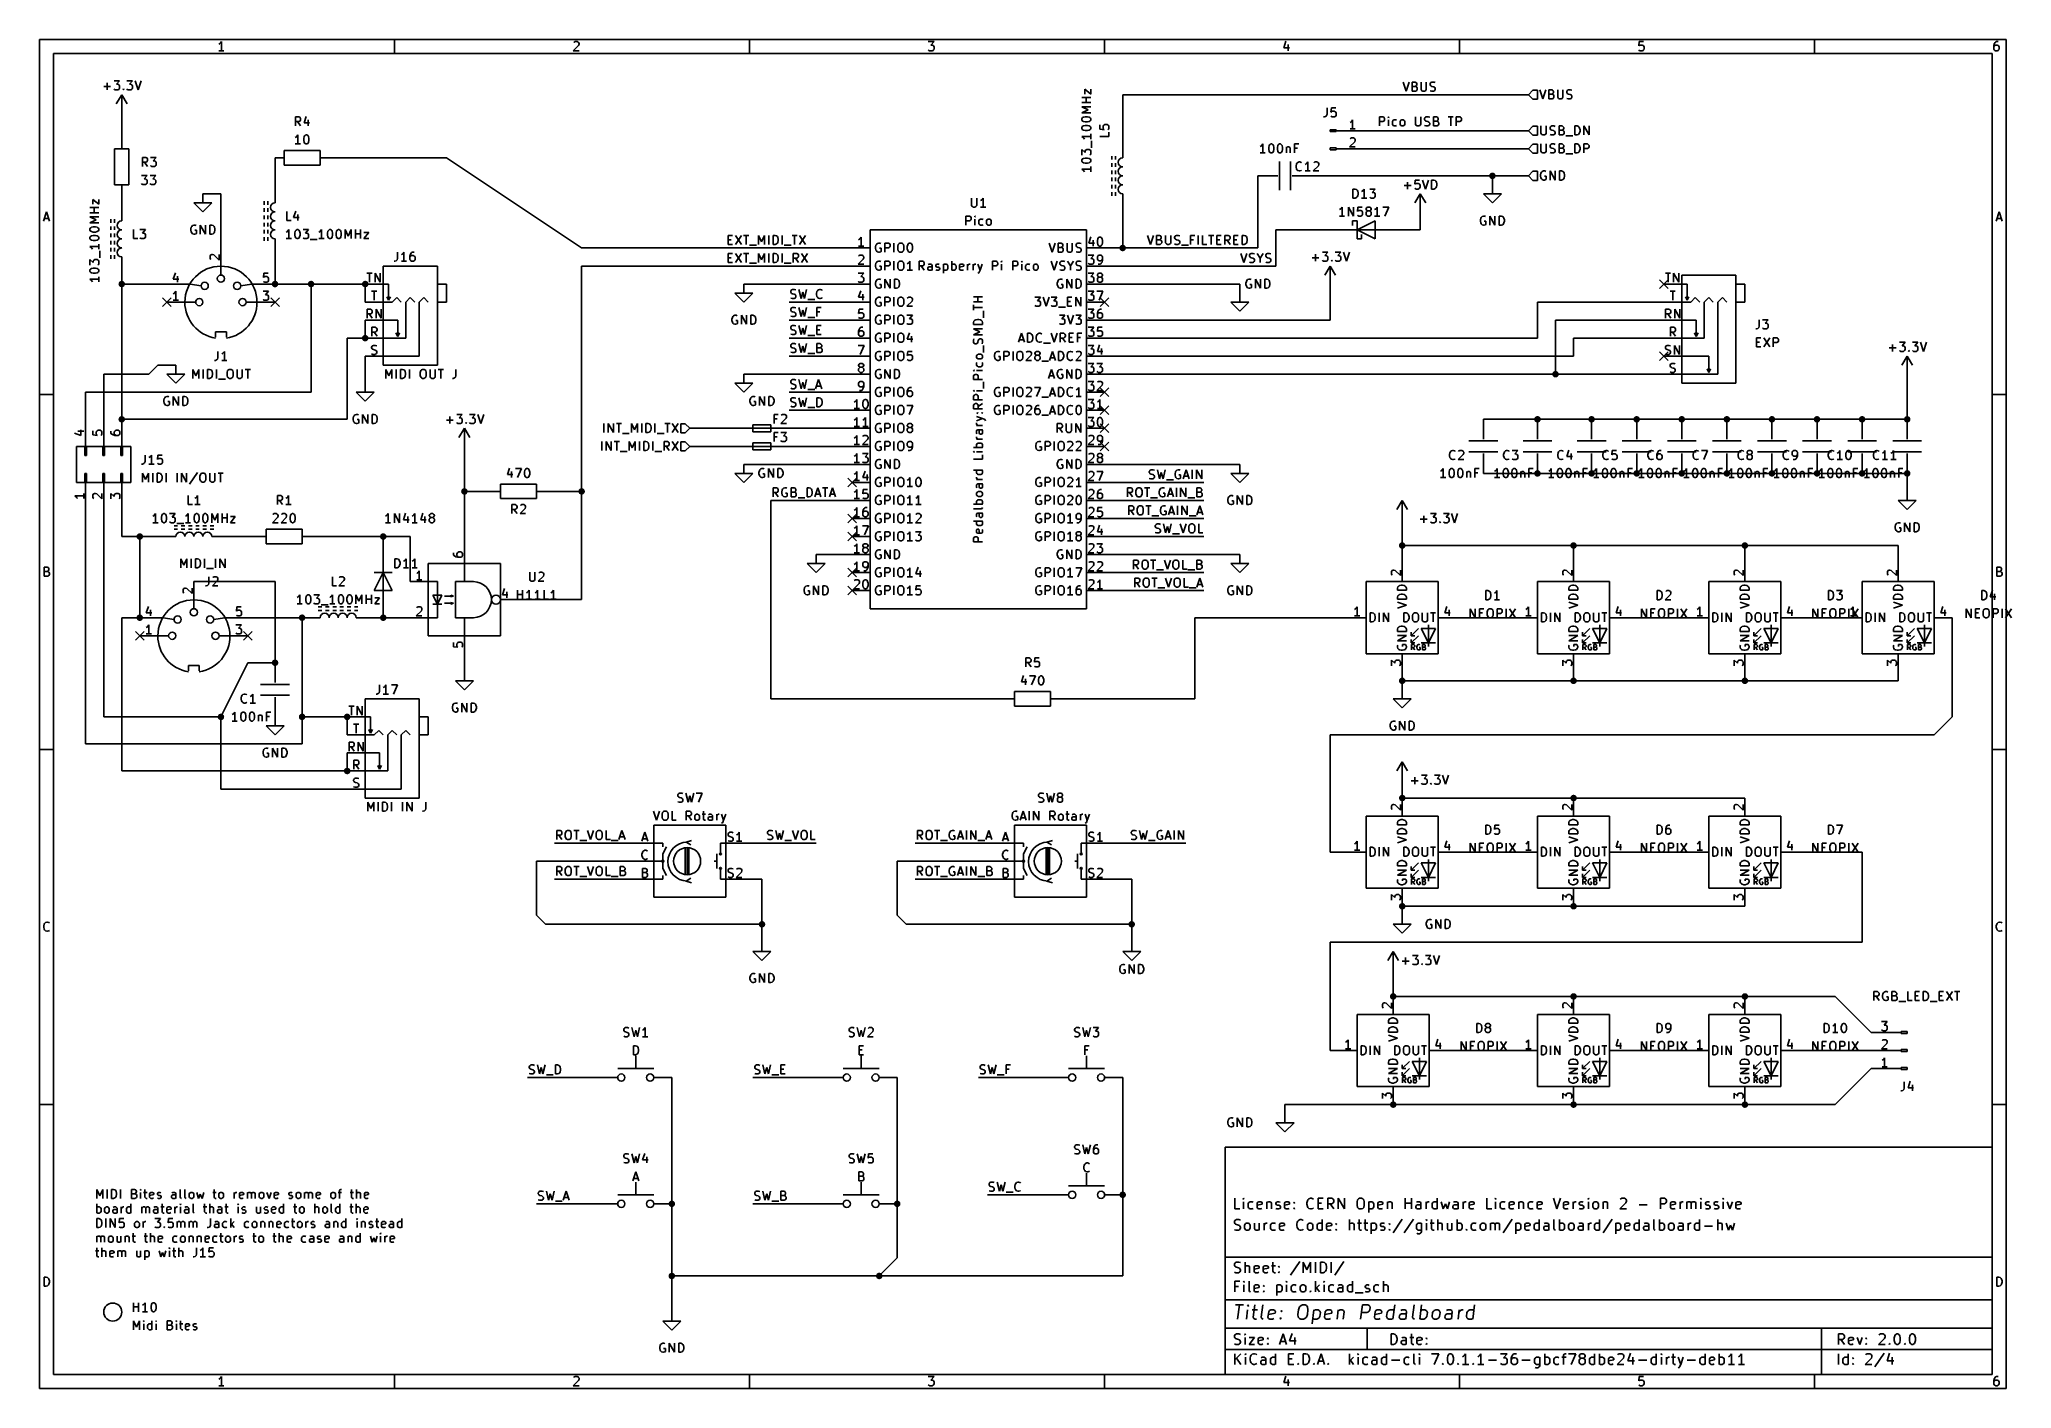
# Model space of a CAD drawing. Extents: x 0.4 to 11.3, y -7.9 to -0.4.
import ezdxf

# ---------------------------------------------------------------- set-up
doc = ezdxf.new("R2010")
doc.units = 0
doc.header["$MEASUREMENT"] = 0
for name, color, linetype in [('BLUE2', 5, 'CONTINUOUS'), ('BLUE3', 171, 'CONTINUOUS'), ('BROWN2', 54, 'CONTINUOUS'), ('CYAN2', 4, 'CONTINUOUS'), ('GRAY1', 251, 'CONTINUOUS'), ('GREEN3', 91, 'CONTINUOUS'), ('LYELLOW', 51, 'CONTINUOUS'), ('MAGENTA2', 6, 'CONTINUOUS'), ('RED2', 1, 'CONTINUOUS'), ('RED3', 11, 'CONTINUOUS')]:
    doc.layers.add(name, color=color, linetype=linetype)

msp = doc.modelspace()

# ---------------------------------------------------------------- linework, layer by layer
at = {"layer": 'BLUE2', "linetype": 'CONTINUOUS'}
for p, q in [((9.376, -1.726), (9.424, -1.774)), ((9.424, -1.726), (9.376, -1.774)), ((1.076, -1.826), (1.124, -1.874)), ((1.124, -1.826), (1.076, -1.874)), ((1.676, -1.826), (1.724, -1.874)), ((1.724, -1.826), (1.676, -1.874)), ((6.276, -1.826), (6.324, -1.874)), ((6.324, -1.826), (6.276, -1.874)), ((9.376, -2.126), (9.424, -2.174)), ((9.424, -2.126), (9.376, -2.174)), ((6.276, -2.326), (6.324, -2.374)), ((6.324, -2.326), (6.276, -2.374)), ((6.276, -2.426), (6.324, -2.474)), ((6.324, -2.426), (6.276, -2.474)), ((6.276, -2.526), (6.324, -2.574)), ((6.324, -2.526), (6.276, -2.574)), ((6.276, -2.626), (6.324, -2.674)), ((6.324, -2.626), (6.276, -2.674)), ((4.876, -2.826), (4.924, -2.874)), ((4.924, -2.826), (4.876, -2.874)), ((4.876, -3.026), (4.924, -3.074)), ((4.924, -3.026), (4.876, -3.074)), ((4.876, -3.126), (4.924, -3.174)), ((4.924, -3.126), (4.876, -3.174)), ((4.876, -3.326), (4.924, -3.374)), ((4.924, -3.326), (4.876, -3.374)), ((4.876, -3.426), (4.924, -3.474)), ((4.924, -3.426), (4.876, -3.474)), ((0.926, -3.676), (0.974, -3.724)), ((0.974, -3.676), (0.926, -3.724)), ((1.526, -3.676), (1.574, -3.724)), ((1.574, -3.676), (1.526, -3.724))]:
    msp.add_line(p, q, dxfattribs=at)
at = {"layer": 'BLUE3', "linetype": 'CONTINUOUS'}
for p, q in [((0.711902, -6.81988), (0.711902, -6.76988)), ((0.711902, -6.76988), (0.728571, -6.80559)), ((0.728571, -6.80559), (0.745236, -6.76988)), ((0.745236, -6.76988), (0.745236, -6.81988)), ((0.769043, -6.81988), (0.769043, -6.76988)), ((0.792854, -6.81988), (0.792854, -6.76988)), ((0.792854, -6.76988), (0.80476, -6.76988)), ((0.80476, -6.76988), (0.811902, -6.77226)), ((0.811902, -6.77226), (0.816665, -6.77702)), ((0.816665, -6.77702), (0.819047, -6.78178)), ((0.842854, -6.81988), (0.842854, -6.76988)), ((0.90476, -6.81988), (0.90476, -6.76988)), ((0.90476, -6.76988), (0.921429, -6.76988)), ((0.921429, -6.76988), (0.926189, -6.77226)), ((0.926189, -6.77226), (0.928571, -6.77464)), ((0.928571, -6.77464), (0.930953, -6.7794)), ((0.930953, -6.7794), (0.930953, -6.78417)), ((0.95476, -6.76988), (0.952382, -6.77226)), ((0.952382, -6.77226), (0.95476, -6.77464)), ((0.957142, -6.77226), (0.95476, -6.76988)), ((0.95476, -6.76988), (0.95476, -6.77464)), ((0.95476, -6.77464), (0.957142, -6.77226)), ((0.978571, -6.76988), (0.978571, -6.81274)), ((1.17381, -6.81274), (1.17381, -6.76988)), ((1.2, -6.81274), (1.2, -6.76988)), ((1.3619, -6.76988), (1.3619, -6.81274)), ((2.05713, -6.77702), (2.05951, -6.77226)), ((2.05713, -6.81988), (2.05713, -6.77702)), ((2.05951, -6.77226), (2.06427, -6.76988)), ((2.06427, -6.76988), (2.06903, -6.76988)), ((2.12379, -6.76988), (2.12379, -6.81274)), ((2.15236, -6.81988), (2.15236, -6.76988)), ((0.711902, -6.90088), (0.711902, -6.85088)), ((0.711902, -6.86993), (0.716665, -6.86755)), ((0.716665, -6.86755), (0.726189, -6.86755)), ((0.726189, -6.86755), (0.730949, -6.86993)), ((0.730949, -6.86993), (0.733331, -6.87231)), ((0.733331, -6.87231), (0.735713, -6.87707)), ((0.735713, -6.87707), (0.735713, -6.89135)), ((0.75476, -6.87707), (0.757138, -6.87231)), ((0.75476, -6.89135), (0.75476, -6.87707)), ((0.757138, -6.87231), (0.75952, -6.86993)), ((0.75952, -6.86993), (0.764283, -6.86755)), ((0.764283, -6.86755), (0.771425, -6.86755)), ((0.771425, -6.86755), (0.776185, -6.86993)), ((0.776185, -6.86993), (0.778567, -6.87231)), ((0.778567, -6.87231), (0.780949, -6.87707)), ((0.780949, -6.87707), (0.780949, -6.89135)), ((0.80476, -6.81988), (0.792854, -6.81988)), ((0.799996, -6.88897), (0.802374, -6.88421)), ((0.799996, -6.89374), (0.799996, -6.88897)), ((0.807138, -6.86755), (0.802374, -6.86993)), ((0.802374, -6.88421), (0.807138, -6.88183)), ((0.811902, -6.8175), (0.80476, -6.81988)), ((0.816661, -6.86755), (0.807138, -6.86755)), ((0.807138, -6.88183), (0.819043, -6.88183)), ((0.816665, -6.81274), (0.811902, -6.8175)), ((0.821421, -6.86993), (0.816661, -6.86755)), ((0.819047, -6.80797), (0.816665, -6.81274)), ((0.819043, -6.88183), (0.823803, -6.87945)), ((0.819047, -6.78178), (0.821425, -6.79131)), ((0.821425, -6.79845), (0.819047, -6.80797)), ((0.823803, -6.87469), (0.821421, -6.86993)), ((0.821425, -6.79131), (0.821425, -6.79845)), ((0.823803, -6.90088), (0.823803, -6.87469)), ((0.84761, -6.90088), (0.84761, -6.86755)), ((0.84761, -6.87707), (0.849992, -6.87231)), ((0.849992, -6.87231), (0.852374, -6.86993)), ((0.852374, -6.86993), (0.857134, -6.86755)), ((0.857134, -6.86755), (0.861898, -6.86755)), ((0.876185, -6.87707), (0.878563, -6.87231)), ((0.876185, -6.89135), (0.876185, -6.87707)), ((0.878563, -6.87231), (0.880945, -6.86993)), ((0.880945, -6.86993), (0.885709, -6.86755)), ((0.885709, -6.86755), (0.895232, -6.86755)), ((0.895232, -6.86755), (0.899992, -6.86993)), ((0.899992, -6.90088), (0.899992, -6.85088)), ((0.921429, -6.79369), (0.90476, -6.79369)), ((0.923807, -6.81988), (0.90476, -6.81988)), ((0.926189, -6.79131), (0.921429, -6.79369)), ((0.921429, -6.79369), (0.928571, -6.79607)), ((0.928571, -6.8175), (0.923807, -6.81988)), ((0.928571, -6.78893), (0.926189, -6.79131)), ((0.930953, -6.78417), (0.928571, -6.78893)), ((0.928571, -6.79607), (0.930953, -6.79845)), ((0.930953, -6.81512), (0.928571, -6.8175)), ((0.930953, -6.79845), (0.933331, -6.80321)), ((0.933331, -6.81035), (0.930953, -6.81512)), ((0.933331, -6.80321), (0.933331, -6.81035)), ((0.95476, -6.81988), (0.95476, -6.78655)), ((0.961894, -6.90088), (0.961894, -6.86755)), ((0.961894, -6.87231), (0.964276, -6.86993)), ((0.964276, -6.86993), (0.969039, -6.86755)), ((0.969039, -6.86755), (0.976181, -6.86755)), ((0.971429, -6.78655), (0.990476, -6.78655)), ((0.976181, -6.86755), (0.980941, -6.86993)), ((0.978571, -6.81274), (0.980953, -6.8175)), ((0.980941, -6.86993), (0.983323, -6.87469)), ((0.980953, -6.8175), (0.985717, -6.81988)), ((0.983323, -6.87469), (0.985705, -6.86993)), ((0.983323, -6.87469), (0.983323, -6.90088)), ((0.985705, -6.86993), (0.990465, -6.86755)), ((0.985717, -6.81988), (0.990476, -6.81988)), ((0.990465, -6.86755), (0.99761, -6.86755)), ((0.99761, -6.86755), (1.00237, -6.86993)), ((1.00237, -6.86993), (1.00475, -6.87469)), ((1.00475, -6.87469), (1.00475, -6.90088)), ((1.00476, -6.79369), (1.00714, -6.78893)), ((1.00476, -6.81274), (1.00476, -6.79369)), ((1.02857, -6.79845), (1.00476, -6.80321)), ((1.00714, -6.8175), (1.00476, -6.81274)), ((1.00714, -6.78893), (1.01191, -6.78655)), ((1.01191, -6.81988), (1.00714, -6.8175)), ((1.01191, -6.78655), (1.02143, -6.78655)), ((1.02143, -6.81988), (1.01191, -6.81988)), ((1.02143, -6.78655), (1.02619, -6.78893)), ((1.02619, -6.8175), (1.02143, -6.81988)), ((1.02618, -6.88897), (1.02856, -6.88421)), ((1.02618, -6.89374), (1.02618, -6.88897)), ((1.02619, -6.78893), (1.02857, -6.79369)), ((1.03332, -6.86755), (1.02856, -6.86993)), ((1.02856, -6.88421), (1.03332, -6.88183)), ((1.02857, -6.79369), (1.02857, -6.79845)), ((1.04285, -6.86755), (1.03332, -6.86755)), ((1.03332, -6.88183), (1.04523, -6.88183)), ((1.04761, -6.86993), (1.04285, -6.86755)), ((1.04523, -6.88183), (1.04999, -6.87945)), ((1.04999, -6.87469), (1.04761, -6.86993)), ((1.04762, -6.79369), (1.05, -6.78893)), ((1.04762, -6.79607), (1.04762, -6.79369)), ((1.05, -6.80083), (1.04762, -6.79607)), ((1.04762, -6.8175), (1.05238, -6.81988)), ((1.04999, -6.90088), (1.04999, -6.87469)), ((1.05, -6.78893), (1.05476, -6.78655)), ((1.05476, -6.80321), (1.05, -6.80083)), ((1.05238, -6.81988), (1.06191, -6.81988)), ((1.05476, -6.78655), (1.06191, -6.78655)), ((1.06191, -6.80321), (1.05476, -6.80321)), ((1.06191, -6.78655), (1.06667, -6.78893)), ((1.06667, -6.80559), (1.06191, -6.80321)), ((1.06191, -6.81988), (1.06667, -6.8175)), ((1.06665, -6.86755), (1.0857, -6.86755)), ((1.06905, -6.81035), (1.06667, -6.80559)), ((1.06667, -6.8175), (1.06905, -6.81274)), ((1.06905, -6.81274), (1.06905, -6.81035)), ((1.0738, -6.85088), (1.0738, -6.89374)), ((1.09999, -6.87469), (1.10237, -6.86993)), ((1.09999, -6.89374), (1.09999, -6.87469)), ((1.1238, -6.87945), (1.09999, -6.88421)), ((1.10237, -6.86993), (1.10713, -6.86755)), ((1.10713, -6.86755), (1.11665, -6.86755)), ((1.11665, -6.86755), (1.12141, -6.86993)), ((1.12141, -6.86993), (1.1238, -6.87469)), ((1.1238, -6.87469), (1.1238, -6.87945)), ((1.12619, -6.80797), (1.12857, -6.80321)), ((1.12619, -6.81274), (1.12619, -6.80797)), ((1.12857, -6.8175), (1.12619, -6.81274)), ((1.13333, -6.78655), (1.12857, -6.78893)), ((1.12857, -6.80321), (1.13333, -6.80083)), ((1.13333, -6.81988), (1.12857, -6.8175)), ((1.14286, -6.78655), (1.13333, -6.78655)), ((1.13333, -6.80083), (1.14524, -6.80083)), ((1.14524, -6.81988), (1.13333, -6.81988)), ((1.14762, -6.78893), (1.14286, -6.78655)), ((1.14522, -6.90088), (1.14522, -6.86755)), ((1.14522, -6.87707), (1.14761, -6.87231)), ((1.14524, -6.80083), (1.15, -6.79845)), ((1.15, -6.8175), (1.14524, -6.81988)), ((1.14761, -6.87231), (1.14999, -6.86993)), ((1.15, -6.79369), (1.14762, -6.78893)), ((1.14999, -6.86993), (1.15475, -6.86755)), ((1.15, -6.81988), (1.15, -6.79369)), ((1.15475, -6.86755), (1.15951, -6.86755)), ((1.17618, -6.85088), (1.1738, -6.85326)), ((1.1738, -6.85326), (1.17618, -6.85564)), ((1.17619, -6.8175), (1.17381, -6.81274)), ((1.17856, -6.85326), (1.17618, -6.85088)), ((1.17618, -6.85088), (1.17618, -6.85564)), ((1.17618, -6.85564), (1.17856, -6.85326)), ((1.17618, -6.90088), (1.17618, -6.86755)), ((1.18095, -6.81988), (1.17619, -6.8175)), ((1.19761, -6.88897), (1.19999, -6.88421)), ((1.19761, -6.89374), (1.19761, -6.88897)), ((1.20475, -6.86755), (1.19999, -6.86993)), ((1.19999, -6.88421), (1.20475, -6.88183)), ((1.20238, -6.8175), (1.2, -6.81274)), ((1.20714, -6.81988), (1.20238, -6.8175)), ((1.21428, -6.86755), (1.20475, -6.86755)), ((1.20475, -6.88183), (1.21666, -6.88183)), ((1.21904, -6.86993), (1.21428, -6.86755)), ((1.21666, -6.88183), (1.22142, -6.87945)), ((1.22142, -6.87469), (1.21904, -6.86993)), ((1.22142, -6.90088), (1.22142, -6.87469)), ((1.22381, -6.79607), (1.22619, -6.79131)), ((1.22381, -6.81035), (1.22381, -6.79607)), ((1.22619, -6.81512), (1.22381, -6.81035)), ((1.22619, -6.79131), (1.22857, -6.78893)), ((1.22857, -6.8175), (1.22619, -6.81512)), ((1.22857, -6.78893), (1.23333, -6.78655)), ((1.23333, -6.81988), (1.22857, -6.8175)), ((1.23333, -6.78655), (1.24047, -6.78655)), ((1.24047, -6.81988), (1.23333, -6.81988)), ((1.24047, -6.78655), (1.24523, -6.78893)), ((1.24523, -6.8175), (1.24047, -6.81988)), ((1.24522, -6.89374), (1.24522, -6.85088)), ((1.24523, -6.78893), (1.24761, -6.79131)), ((1.24761, -6.81512), (1.24523, -6.8175)), ((1.24761, -6.79131), (1.25, -6.79607)), ((1.25, -6.81035), (1.24761, -6.81512)), ((1.25, -6.79607), (1.25, -6.81035)), ((1.26666, -6.78655), (1.27619, -6.81988)), ((1.27619, -6.81988), (1.28571, -6.79607)), ((1.28571, -6.79607), (1.29523, -6.81988)), ((1.29523, -6.81988), (1.30476, -6.78655)), ((1.30237, -6.86755), (1.32141, -6.86755)), ((1.30951, -6.85088), (1.30951, -6.89374)), ((1.33808, -6.90088), (1.33808, -6.85088)), ((1.34046, -6.86993), (1.33808, -6.87231)), ((1.34522, -6.86755), (1.34046, -6.86993)), ((1.35237, -6.86755), (1.34522, -6.86755)), ((1.35713, -6.86993), (1.35237, -6.86755)), ((1.35476, -6.78655), (1.3738, -6.78655)), ((1.35951, -6.87469), (1.35713, -6.86993)), ((1.35951, -6.90088), (1.35951, -6.87469)), ((1.3619, -6.81274), (1.36428, -6.8175)), ((1.36428, -6.8175), (1.36904, -6.81988)), ((1.36904, -6.81988), (1.3738, -6.81988)), ((1.38094, -6.88897), (1.38331, -6.88421)), ((1.38094, -6.89374), (1.38094, -6.88897)), ((1.38808, -6.86755), (1.38331, -6.86993)), ((1.38331, -6.88421), (1.38808, -6.88183)), ((1.3976, -6.86755), (1.38808, -6.86755)), ((1.38808, -6.88183), (1.39998, -6.88183)), ((1.38809, -6.79607), (1.39047, -6.79131)), ((1.38809, -6.81035), (1.38809, -6.79607)), ((1.39047, -6.81512), (1.38809, -6.81035)), ((1.39047, -6.79131), (1.39285, -6.78893)), ((1.39285, -6.8175), (1.39047, -6.81512)), ((1.39285, -6.78893), (1.39761, -6.78655)), ((1.39761, -6.81988), (1.39285, -6.8175)), ((1.40236, -6.86993), (1.3976, -6.86755)), ((1.39761, -6.78655), (1.40476, -6.78655)), ((1.40476, -6.81988), (1.39761, -6.81988)), ((1.39998, -6.88183), (1.40474, -6.87945)), ((1.40474, -6.87469), (1.40236, -6.86993)), ((1.40474, -6.90088), (1.40474, -6.87469)), ((1.40476, -6.78655), (1.40952, -6.78893)), ((1.40952, -6.8175), (1.40476, -6.81988)), ((1.40952, -6.78893), (1.4119, -6.79131)), ((1.4119, -6.81512), (1.40952, -6.8175)), ((1.4119, -6.79131), (1.41428, -6.79607)), ((1.41428, -6.81035), (1.4119, -6.81512)), ((1.41428, -6.79607), (1.41428, -6.81035)), ((1.42141, -6.86755), (1.44046, -6.86755)), ((1.42855, -6.85088), (1.42855, -6.89374)), ((1.4738, -6.81988), (1.4738, -6.78655)), ((1.4738, -6.79607), (1.47618, -6.79131)), ((1.47618, -6.79131), (1.47856, -6.78893)), ((1.47856, -6.78893), (1.48332, -6.78655)), ((1.48332, -6.78655), (1.48809, -6.78655)), ((1.49522, -6.85088), (1.49284, -6.85326)), ((1.49284, -6.85326), (1.49522, -6.85564)), ((1.4976, -6.85326), (1.49522, -6.85088)), ((1.49522, -6.85088), (1.49522, -6.85564)), ((1.49522, -6.85564), (1.4976, -6.85326)), ((1.49522, -6.90088), (1.49522, -6.86755)), ((1.50237, -6.79369), (1.50475, -6.78893)), ((1.50237, -6.81274), (1.50237, -6.79369)), ((1.52618, -6.79845), (1.50237, -6.80321)), ((1.50475, -6.8175), (1.50237, -6.81274)), ((1.50475, -6.78893), (1.50952, -6.78655)), ((1.50952, -6.81988), (1.50475, -6.8175)), ((1.50952, -6.78655), (1.51904, -6.78655)), ((1.51904, -6.81988), (1.50952, -6.81988)), ((1.51665, -6.87469), (1.51903, -6.86993)), ((1.51665, -6.87707), (1.51665, -6.87469)), ((1.51903, -6.88183), (1.51665, -6.87707)), ((1.51903, -6.86993), (1.52379, -6.86755)), ((1.52379, -6.88421), (1.51903, -6.88183)), ((1.51904, -6.78655), (1.5238, -6.78893)), ((1.5238, -6.8175), (1.51904, -6.81988)), ((1.52379, -6.86755), (1.53093, -6.86755)), ((1.53093, -6.88421), (1.52379, -6.88421)), ((1.5238, -6.78893), (1.52618, -6.79369)), ((1.52618, -6.79369), (1.52618, -6.79845)), ((1.53093, -6.86755), (1.5357, -6.86993)), ((1.5357, -6.88659), (1.53093, -6.88421)), ((1.53807, -6.89135), (1.5357, -6.88659)), ((1.54761, -6.81988), (1.54761, -6.78655)), ((1.54761, -6.79131), (1.54999, -6.78893)), ((1.54999, -6.78893), (1.55476, -6.78655)), ((1.55476, -6.78655), (1.5619, -6.78655)), ((1.5619, -6.78655), (1.56666, -6.78893)), ((1.56666, -6.78893), (1.56904, -6.79369)), ((1.56904, -6.79369), (1.57142, -6.78893)), ((1.56904, -6.79369), (1.56904, -6.81988)), ((1.57142, -6.78893), (1.57618, -6.78655)), ((1.57618, -6.78655), (1.58333, -6.78655)), ((1.58333, -6.78655), (1.58809, -6.78893)), ((1.58809, -6.78893), (1.59047, -6.79369)), ((1.59047, -6.79369), (1.59047, -6.81988)), ((1.5976, -6.86755), (1.5976, -6.89374)), ((1.6119, -6.79607), (1.61428, -6.79131)), ((1.6119, -6.81035), (1.6119, -6.79607)), ((1.61428, -6.81512), (1.6119, -6.81035)), ((1.61428, -6.79131), (1.61666, -6.78893)), ((1.61666, -6.8175), (1.61428, -6.81512)), ((1.61666, -6.78893), (1.62142, -6.78655)), ((1.62142, -6.81988), (1.61666, -6.8175)), ((1.61903, -6.86755), (1.61903, -6.90088)), ((1.62142, -6.78655), (1.62856, -6.78655)), ((1.62856, -6.81988), (1.62142, -6.81988)), ((1.62856, -6.78655), (1.63332, -6.78893)), ((1.63332, -6.8175), (1.62856, -6.81988)), ((1.63332, -6.78893), (1.6357, -6.79131)), ((1.6357, -6.81512), (1.63332, -6.8175)), ((1.6357, -6.79131), (1.63809, -6.79607)), ((1.63809, -6.81035), (1.6357, -6.81512)), ((1.63809, -6.79607), (1.63809, -6.81035)), ((1.64046, -6.87469), (1.64283, -6.86993)), ((1.64046, -6.87707), (1.64046, -6.87469)), ((1.64283, -6.88183), (1.64046, -6.87707)), ((1.64283, -6.86993), (1.6476, -6.86755)), ((1.6476, -6.88421), (1.64283, -6.88183)), ((1.6476, -6.86755), (1.65474, -6.86755)), ((1.65474, -6.88421), (1.6476, -6.88421)), ((1.65474, -6.86755), (1.6595, -6.86993)), ((1.6595, -6.88659), (1.65474, -6.88421)), ((1.65475, -6.78655), (1.66666, -6.81988)), ((1.66188, -6.89135), (1.6595, -6.88659)), ((1.66666, -6.81988), (1.67856, -6.78655)), ((1.68093, -6.87469), (1.68331, -6.86993)), ((1.68093, -6.89374), (1.68093, -6.87469)), ((1.70474, -6.87945), (1.68093, -6.88421)), ((1.68331, -6.86993), (1.68807, -6.86755)), ((1.68807, -6.86755), (1.6976, -6.86755)), ((1.69523, -6.79369), (1.69761, -6.78893)), ((1.69523, -6.81274), (1.69523, -6.79369)), ((1.71904, -6.79845), (1.69523, -6.80321)), ((1.69761, -6.8175), (1.69523, -6.81274)), ((1.6976, -6.86755), (1.70236, -6.86993)), ((1.69761, -6.78893), (1.70237, -6.78655)), ((1.70237, -6.81988), (1.69761, -6.8175)), ((1.70236, -6.86993), (1.70474, -6.87469)), ((1.70237, -6.78655), (1.71189, -6.78655)), ((1.71189, -6.81988), (1.70237, -6.81988)), ((1.70474, -6.87469), (1.70474, -6.87945)), ((1.71189, -6.78655), (1.71665, -6.78893)), ((1.71665, -6.8175), (1.71189, -6.81988)), ((1.71665, -6.78893), (1.71904, -6.79369)), ((1.71904, -6.79369), (1.71904, -6.79845)), ((1.72379, -6.87707), (1.72617, -6.87231)), ((1.72379, -6.89135), (1.72379, -6.87707)), ((1.72617, -6.87231), (1.72855, -6.86993)), ((1.72855, -6.86993), (1.73331, -6.86755)), ((1.73331, -6.86755), (1.74284, -6.86755)), ((1.74284, -6.86755), (1.7476, -6.86993)), ((1.7476, -6.90088), (1.7476, -6.85088)), ((1.77618, -6.79369), (1.77856, -6.78893)), ((1.77618, -6.79607), (1.77618, -6.79369)), ((1.77856, -6.80083), (1.77618, -6.79607)), ((1.77618, -6.8175), (1.78094, -6.81988)), ((1.77856, -6.78893), (1.78332, -6.78655)), ((1.78332, -6.80321), (1.77856, -6.80083)), ((1.78094, -6.81988), (1.79046, -6.81988)), ((1.78332, -6.78655), (1.79046, -6.78655)), ((1.79046, -6.80321), (1.78332, -6.80321)), ((1.79046, -6.78655), (1.79523, -6.78893)), ((1.79523, -6.80559), (1.79046, -6.80321)), ((1.79046, -6.81988), (1.79523, -6.8175)), ((1.79761, -6.81035), (1.79523, -6.80559)), ((1.79523, -6.8175), (1.79761, -6.81274)), ((1.79761, -6.81274), (1.79761, -6.81035)), ((1.80236, -6.86755), (1.82141, -6.86755)), ((1.8095, -6.85088), (1.8095, -6.89374)), ((1.81666, -6.79607), (1.81904, -6.79131)), ((1.81666, -6.81035), (1.81666, -6.79607)), ((1.81904, -6.81512), (1.81666, -6.81035)), ((1.81904, -6.79131), (1.82142, -6.78893)), ((1.82142, -6.8175), (1.81904, -6.81512)), ((1.82142, -6.78893), (1.82618, -6.78655)), ((1.82618, -6.81988), (1.82142, -6.8175)), ((1.82618, -6.78655), (1.83332, -6.78655)), ((1.83332, -6.81988), (1.82618, -6.81988)), ((1.83332, -6.78655), (1.83808, -6.78893)), ((1.83808, -6.8175), (1.83332, -6.81988)), ((1.83569, -6.87707), (1.83807, -6.87231)), ((1.83569, -6.89135), (1.83569, -6.87707)), ((1.83807, -6.87231), (1.84045, -6.86993)), ((1.83808, -6.78893), (1.84046, -6.79131)), ((1.84046, -6.81512), (1.83808, -6.8175)), ((1.84045, -6.86993), (1.84522, -6.86755)), ((1.84046, -6.79131), (1.84285, -6.79607)), ((1.84285, -6.81035), (1.84046, -6.81512)), ((1.84285, -6.79607), (1.84285, -6.81035)), ((1.84522, -6.86755), (1.85236, -6.86755)), ((1.85236, -6.86755), (1.85712, -6.86993)), ((1.85712, -6.86993), (1.8595, -6.87231)), ((1.8595, -6.87231), (1.86188, -6.87707)), ((1.86188, -6.87707), (1.86188, -6.89135)), ((1.86427, -6.81988), (1.86427, -6.78655)), ((1.86427, -6.79131), (1.86665, -6.78893)), ((1.86665, -6.78893), (1.87142, -6.78655)), ((1.87142, -6.78655), (1.87856, -6.78655)), ((1.87856, -6.78655), (1.88332, -6.78893)), ((1.88332, -6.78893), (1.8857, -6.79369)), ((1.8857, -6.79369), (1.88808, -6.78893)), ((1.8857, -6.79369), (1.8857, -6.81988)), ((1.88808, -6.78893), (1.89284, -6.78655)), ((1.89284, -6.78655), (1.89999, -6.78655)), ((1.89999, -6.78655), (1.90475, -6.78893)), ((1.90475, -6.78893), (1.90713, -6.79369)), ((1.90713, -6.79369), (1.90713, -6.81988)), ((1.9214, -6.90088), (1.9214, -6.85088)), ((1.92378, -6.86993), (1.9214, -6.87231)), ((1.92855, -6.86755), (1.92378, -6.86993)), ((1.93569, -6.86755), (1.92855, -6.86755)), ((1.92856, -6.79369), (1.93094, -6.78893)), ((1.92856, -6.81274), (1.92856, -6.79369)), ((1.95237, -6.79845), (1.92856, -6.80321)), ((1.93094, -6.8175), (1.92856, -6.81274)), ((1.93094, -6.78893), (1.9357, -6.78655)), ((1.9357, -6.81988), (1.93094, -6.8175)), ((1.94045, -6.86993), (1.93569, -6.86755)), ((1.9357, -6.78655), (1.94522, -6.78655)), ((1.94522, -6.81988), (1.9357, -6.81988)), ((1.94283, -6.87469), (1.94045, -6.86993)), ((1.94283, -6.90088), (1.94283, -6.87469)), ((1.94522, -6.78655), (1.94998, -6.78893)), ((1.94998, -6.8175), (1.94522, -6.81988)), ((1.94998, -6.78893), (1.95237, -6.79369)), ((1.95237, -6.79369), (1.95237, -6.79845)), ((1.96426, -6.87707), (1.96664, -6.87231)), ((1.96426, -6.89135), (1.96426, -6.87707)), ((1.96664, -6.87231), (1.96902, -6.86993)), ((1.96902, -6.86993), (1.97378, -6.86755)), ((1.97378, -6.86755), (1.98093, -6.86755)), ((1.98093, -6.86755), (1.98569, -6.86993)), ((1.98569, -6.86993), (1.98807, -6.87231)), ((1.98807, -6.87231), (1.99045, -6.87707)), ((1.99045, -6.87707), (1.99045, -6.89135)), ((2.00951, -6.79607), (2.01189, -6.79131)), ((2.00951, -6.81035), (2.00951, -6.79607)), ((2.01189, -6.81512), (2.00951, -6.81035)), ((2.01187, -6.89374), (2.01187, -6.85088)), ((2.01189, -6.79131), (2.01427, -6.78893)), ((2.01427, -6.8175), (2.01189, -6.81512)), ((2.01427, -6.78893), (2.01904, -6.78655)), ((2.01904, -6.81988), (2.01427, -6.8175)), ((2.01904, -6.78655), (2.02618, -6.78655)), ((2.02618, -6.81988), (2.01904, -6.81988)), ((2.02618, -6.78655), (2.03094, -6.78893)), ((2.03094, -6.8175), (2.02618, -6.81988)), ((2.03094, -6.78893), (2.03332, -6.79131)), ((2.03332, -6.81512), (2.03094, -6.8175)), ((2.03332, -6.79131), (2.0357, -6.79607)), ((2.0357, -6.81035), (2.03332, -6.81512)), ((2.03569, -6.87707), (2.03806, -6.87231)), ((2.03569, -6.89135), (2.03569, -6.87707)), ((2.0357, -6.79607), (2.0357, -6.81035)), ((2.03806, -6.87231), (2.04044, -6.86993)), ((2.04044, -6.86993), (2.04521, -6.86755)), ((2.04521, -6.86755), (2.05473, -6.86755)), ((2.04998, -6.78655), (2.06903, -6.78655)), ((2.05473, -6.86755), (2.05949, -6.86993)), ((2.05949, -6.90088), (2.05949, -6.85088)), ((2.11425, -6.86755), (2.1333, -6.86755)), ((2.11665, -6.78655), (2.1357, -6.78655)), ((2.12139, -6.85088), (2.12139, -6.89374)), ((2.12379, -6.81274), (2.12617, -6.8175)), ((2.12617, -6.8175), (2.13094, -6.81988)), ((2.13094, -6.81988), (2.1357, -6.81988)), ((2.14996, -6.90088), (2.14996, -6.85088)), ((2.15235, -6.86993), (2.14996, -6.87231)), ((2.15711, -6.86755), (2.15235, -6.86993)), ((2.15474, -6.78893), (2.15236, -6.79131)), ((2.15951, -6.78655), (2.15474, -6.78893)), ((2.16425, -6.86755), (2.15711, -6.86755)), ((2.16665, -6.78655), (2.15951, -6.78655)), ((2.16901, -6.86993), (2.16425, -6.86755)), ((2.17141, -6.78893), (2.16665, -6.78655)), ((2.17139, -6.87469), (2.16901, -6.86993)), ((2.17139, -6.90088), (2.17139, -6.87469)), ((2.17379, -6.79369), (2.17141, -6.78893)), ((2.17379, -6.81988), (2.17379, -6.79369)), ((2.19282, -6.87469), (2.1952, -6.86993)), ((2.19282, -6.89374), (2.19282, -6.87469)), ((2.21663, -6.87945), (2.19282, -6.88421)), ((2.1952, -6.86993), (2.19996, -6.86755)), ((2.19522, -6.79369), (2.1976, -6.78893)), ((2.19522, -6.81274), (2.19522, -6.79369)), ((2.21903, -6.79845), (2.19522, -6.80321)), ((2.1976, -6.8175), (2.19522, -6.81274)), ((2.1976, -6.78893), (2.20236, -6.78655)), ((2.20236, -6.81988), (2.1976, -6.8175)), ((2.19996, -6.86755), (2.20949, -6.86755)), ((2.20236, -6.78655), (2.21189, -6.78655)), ((2.21189, -6.81988), (2.20236, -6.81988)), ((2.20949, -6.86755), (2.21425, -6.86993)), ((2.21189, -6.78655), (2.21665, -6.78893)), ((2.21665, -6.8175), (2.21189, -6.81988)), ((2.21425, -6.86993), (2.21663, -6.87469)), ((2.21663, -6.87469), (2.21663, -6.87945)), ((2.21665, -6.78893), (2.21903, -6.79369)), ((2.21903, -6.79369), (2.21903, -6.79845)), ((0.716665, -6.90088), (0.711902, -6.8985)), ((0.711902, -6.98188), (0.711902, -6.93188)), ((0.711902, -6.93188), (0.723807, -6.93188)), ((0.723807, -6.98188), (0.711902, -6.98188)), ((0.726189, -6.90088), (0.716665, -6.90088)), ((0.723807, -6.93188), (0.730949, -6.93426)), ((0.730949, -6.9795), (0.723807, -6.98188)), ((0.730949, -6.8985), (0.726189, -6.90088)), ((0.733331, -6.89612), (0.730949, -6.8985)), ((0.730949, -6.93426), (0.735713, -6.93902)), ((0.735713, -6.97474), (0.730949, -6.9795)), ((0.735713, -6.89135), (0.733331, -6.89612)), ((0.735713, -6.93902), (0.738094, -6.94378)), ((0.738094, -6.96997), (0.735713, -6.97474)), ((0.738094, -6.94378), (0.740472, -6.95331)), ((0.740472, -6.96045), (0.738094, -6.96997)), ((0.740472, -6.95331), (0.740472, -6.96045)), ((0.757138, -6.89612), (0.75476, -6.89135)), ((0.75952, -6.8985), (0.757138, -6.89612)), ((0.764283, -6.90088), (0.75952, -6.8985)), ((0.761902, -6.98188), (0.761902, -6.93188)), ((0.771425, -6.90088), (0.764283, -6.90088)), ((0.776185, -6.8985), (0.771425, -6.90088)), ((0.778567, -6.89612), (0.776185, -6.8985)), ((0.780949, -6.89135), (0.778567, -6.89612)), ((0.785713, -6.98188), (0.785713, -6.93188)), ((0.785713, -6.93188), (0.814283, -6.98188)), ((0.802374, -6.8985), (0.799996, -6.89374)), ((0.807138, -6.90088), (0.802374, -6.8985)), ((0.819043, -6.90088), (0.807138, -6.90088)), ((0.814283, -6.98188), (0.814283, -6.93188)), ((0.823803, -6.8985), (0.819043, -6.90088)), ((0.838094, -6.93188), (0.835717, -6.95569)), ((0.835717, -6.95569), (0.838094, -6.95331)), ((0.838094, -6.9795), (0.835717, -6.97712)), ((0.861906, -6.93188), (0.838094, -6.93188)), ((0.838094, -6.95331), (0.842858, -6.95093)), ((0.842858, -6.98188), (0.838094, -6.9795)), ((0.842858, -6.95093), (0.854764, -6.95093)), ((0.854764, -6.98188), (0.842858, -6.98188)), ((0.854764, -6.95093), (0.859524, -6.95331)), ((0.859524, -6.9795), (0.854764, -6.98188)), ((0.859524, -6.95331), (0.861906, -6.95569)), ((0.861906, -6.97712), (0.859524, -6.9795)), ((0.861906, -6.95569), (0.864287, -6.96045)), ((0.864287, -6.97235), (0.861906, -6.97712)), ((0.864287, -6.96045), (0.864287, -6.97235)), ((0.878563, -6.89612), (0.876185, -6.89135)), ((0.880945, -6.8985), (0.878563, -6.89612)), ((0.885709, -6.90088), (0.880945, -6.8985)), ((0.895232, -6.90088), (0.885709, -6.90088)), ((0.899992, -6.8985), (0.895232, -6.90088)), ((0.921429, -6.95807), (0.923807, -6.95331)), ((0.921429, -6.97235), (0.921429, -6.95807)), ((0.923807, -6.97712), (0.921429, -6.97235)), ((0.923807, -6.95331), (0.926189, -6.95093)), ((0.926189, -6.9795), (0.923807, -6.97712)), ((0.926189, -6.95093), (0.930953, -6.94855)), ((0.930953, -6.98188), (0.926189, -6.9795)), ((0.930953, -6.94855), (0.938094, -6.94855)), ((0.938094, -6.98188), (0.930953, -6.98188)), ((0.938094, -6.94855), (0.942854, -6.95093)), ((0.942854, -6.9795), (0.938094, -6.98188)), ((0.942854, -6.95093), (0.945236, -6.95331)), ((0.945236, -6.97712), (0.942854, -6.9795)), ((0.945236, -6.95331), (0.947618, -6.95807)), ((0.947618, -6.97235), (0.945236, -6.97712)), ((0.947618, -6.95807), (0.947618, -6.97235)), ((0.969043, -6.98188), (0.969043, -6.94855)), ((0.969043, -6.95807), (0.971425, -6.95331)), ((0.971425, -6.95331), (0.973807, -6.95093)), ((0.973807, -6.95093), (0.978567, -6.94855)), ((0.978567, -6.94855), (0.983331, -6.94855)), ((1.02856, -6.8985), (1.02618, -6.89374)), ((1.03332, -6.90088), (1.02856, -6.8985)), ((1.04523, -6.90088), (1.03332, -6.90088)), ((1.03333, -6.93188), (1.06428, -6.93188)), ((1.03571, -6.9795), (1.03333, -6.97712)), ((1.04047, -6.98188), (1.03571, -6.9795)), ((1.05476, -6.98188), (1.04047, -6.98188)), ((1.04999, -6.8985), (1.04523, -6.90088)), ((1.06428, -6.93188), (1.04761, -6.95093)), ((1.04761, -6.95093), (1.05476, -6.95093)), ((1.05476, -6.95093), (1.05952, -6.95331)), ((1.05952, -6.9795), (1.05476, -6.98188)), ((1.05952, -6.95331), (1.0619, -6.95569)), ((1.0619, -6.97712), (1.05952, -6.9795)), ((1.0619, -6.95569), (1.06428, -6.96045)), ((1.06428, -6.97235), (1.0619, -6.97712)), ((1.06428, -6.96045), (1.06428, -6.97235)), ((1.0738, -6.89374), (1.07618, -6.8985)), ((1.07618, -6.8985), (1.08094, -6.90088)), ((1.08094, -6.90088), (1.0857, -6.90088)), ((1.08333, -6.9795), (1.08571, -6.97712)), ((1.08571, -6.98188), (1.08333, -6.9795)), ((1.08571, -6.97712), (1.08809, -6.9795)), ((1.08571, -6.97712), (1.08571, -6.98188)), ((1.08809, -6.9795), (1.08571, -6.98188)), ((1.10237, -6.8985), (1.09999, -6.89374)), ((1.10713, -6.90088), (1.10237, -6.8985)), ((1.11665, -6.90088), (1.10713, -6.90088)), ((1.10952, -6.93188), (1.10714, -6.95569)), ((1.10714, -6.95569), (1.10952, -6.95331)), ((1.10952, -6.9795), (1.10714, -6.97712)), ((1.13333, -6.93188), (1.10952, -6.93188)), ((1.10952, -6.95331), (1.11428, -6.95093)), ((1.11428, -6.98188), (1.10952, -6.9795)), ((1.11428, -6.95093), (1.12619, -6.95093)), ((1.12619, -6.98188), (1.11428, -6.98188)), ((1.12141, -6.8985), (1.11665, -6.90088)), ((1.12619, -6.95093), (1.13095, -6.95331)), ((1.13095, -6.9795), (1.12619, -6.98188)), ((1.13095, -6.95331), (1.13333, -6.95569)), ((1.13333, -6.97712), (1.13095, -6.9795)), ((1.13333, -6.95569), (1.13571, -6.96045)), ((1.13571, -6.97235), (1.13333, -6.97712)), ((1.13571, -6.96045), (1.13571, -6.97235)), ((1.15714, -6.98188), (1.15714, -6.94855)), ((1.15714, -6.95331), (1.15952, -6.95093)), ((1.15952, -6.95093), (1.16428, -6.94855)), ((1.16428, -6.94855), (1.17143, -6.94855)), ((1.17143, -6.94855), (1.17619, -6.95093)), ((1.17619, -6.95093), (1.17857, -6.95569)), ((1.17857, -6.95569), (1.18095, -6.95093)), ((1.17857, -6.95569), (1.17857, -6.98188)), ((1.18095, -6.95093), (1.18571, -6.94855)), ((1.18571, -6.94855), (1.19285, -6.94855)), ((1.19285, -6.94855), (1.19761, -6.95093)), ((1.19999, -6.8985), (1.19761, -6.89374)), ((1.19761, -6.95093), (1.2, -6.95569)), ((1.20475, -6.90088), (1.19999, -6.8985)), ((1.2, -6.95569), (1.2, -6.98188)), ((1.21666, -6.90088), (1.20475, -6.90088)), ((1.22142, -6.8985), (1.21666, -6.90088)), ((1.2238, -6.98188), (1.2238, -6.94855)), ((1.2238, -6.95331), (1.22619, -6.95093)), ((1.22619, -6.95093), (1.23095, -6.94855)), ((1.23095, -6.94855), (1.23809, -6.94855)), ((1.23809, -6.94855), (1.24285, -6.95093)), ((1.24285, -6.95093), (1.24523, -6.95569)), ((1.24761, -6.8985), (1.24522, -6.89374)), ((1.24523, -6.95569), (1.24761, -6.95093)), ((1.24523, -6.95569), (1.24523, -6.98188)), ((1.25237, -6.90088), (1.24761, -6.8985)), ((1.24761, -6.95093), (1.25237, -6.94855)), ((1.25237, -6.94855), (1.25952, -6.94855)), ((1.25952, -6.94855), (1.26428, -6.95093)), ((1.26428, -6.95093), (1.26666, -6.95569)), ((1.26666, -6.95569), (1.26666, -6.98188)), ((1.30951, -6.89374), (1.31189, -6.8985)), ((1.31189, -6.8985), (1.31665, -6.90088)), ((1.31665, -6.90088), (1.32141, -6.90088)), ((1.32856, -6.98188), (1.3238, -6.98188)), ((1.33571, -6.9795), (1.32856, -6.98188)), ((1.34047, -6.97474), (1.33571, -6.9795)), ((1.34285, -6.96759), (1.34047, -6.97474)), ((1.34285, -6.93188), (1.34285, -6.96759)), ((1.36428, -6.96997), (1.36666, -6.96521)), ((1.36428, -6.97474), (1.36428, -6.96997)), ((1.36666, -6.9795), (1.36428, -6.97474)), ((1.37142, -6.94855), (1.36666, -6.95093)), ((1.36666, -6.96521), (1.37142, -6.96283)), ((1.37142, -6.98188), (1.36666, -6.9795)), ((1.38094, -6.94855), (1.37142, -6.94855)), ((1.37142, -6.96283), (1.38333, -6.96283)), ((1.38333, -6.98188), (1.37142, -6.98188)), ((1.38331, -6.8985), (1.38094, -6.89374)), ((1.3857, -6.95093), (1.38094, -6.94855)), ((1.38808, -6.90088), (1.38331, -6.8985)), ((1.38333, -6.96283), (1.38809, -6.96045)), ((1.38809, -6.9795), (1.38333, -6.98188)), ((1.38809, -6.95569), (1.3857, -6.95093)), ((1.39998, -6.90088), (1.38808, -6.90088)), ((1.38809, -6.98188), (1.38809, -6.95569)), ((1.40474, -6.8985), (1.39998, -6.90088)), ((1.40952, -6.95807), (1.41189, -6.95331)), ((1.40952, -6.97235), (1.40952, -6.95807)), ((1.41189, -6.97712), (1.40952, -6.97235)), ((1.41189, -6.95331), (1.41428, -6.95093)), ((1.41428, -6.9795), (1.41189, -6.97712)), ((1.41428, -6.95093), (1.41904, -6.94855)), ((1.41904, -6.98188), (1.41428, -6.9795)), ((1.41904, -6.94855), (1.42856, -6.94855)), ((1.42856, -6.98188), (1.41904, -6.98188)), ((1.42855, -6.89374), (1.43093, -6.8985)), ((1.42856, -6.94855), (1.43332, -6.95093)), ((1.43332, -6.9795), (1.42856, -6.98188)), ((1.43093, -6.8985), (1.4357, -6.90088)), ((1.4357, -6.90088), (1.44046, -6.90088)), ((1.45475, -6.98188), (1.45475, -6.93188)), ((1.4738, -6.94855), (1.45475, -6.96759)), ((1.45952, -6.96283), (1.4738, -6.98188)), ((1.51665, -6.8985), (1.52141, -6.90088)), ((1.52141, -6.90088), (1.53093, -6.90088)), ((1.53093, -6.90088), (1.5357, -6.8985)), ((1.53094, -6.95807), (1.53332, -6.95331)), ((1.53094, -6.97235), (1.53094, -6.95807)), ((1.53332, -6.97712), (1.53094, -6.97235)), ((1.53332, -6.95331), (1.5357, -6.95093)), ((1.5357, -6.9795), (1.53332, -6.97712)), ((1.5357, -6.8985), (1.53807, -6.89374)), ((1.5357, -6.95093), (1.54047, -6.94855)), ((1.54047, -6.98188), (1.5357, -6.9795)), ((1.53807, -6.89374), (1.53807, -6.89135)), ((1.54047, -6.94855), (1.54999, -6.94855)), ((1.54999, -6.98188), (1.54047, -6.98188)), ((1.54999, -6.94855), (1.55475, -6.95093)), ((1.55475, -6.9795), (1.54999, -6.98188)), ((1.5738, -6.95807), (1.57618, -6.95331)), ((1.5738, -6.97235), (1.5738, -6.95807)), ((1.57618, -6.97712), (1.5738, -6.97235)), ((1.57618, -6.95331), (1.57856, -6.95093)), ((1.57856, -6.9795), (1.57618, -6.97712)), ((1.57856, -6.95093), (1.58333, -6.94855)), ((1.58333, -6.98188), (1.57856, -6.9795)), ((1.58333, -6.94855), (1.59047, -6.94855)), ((1.59047, -6.98188), (1.58333, -6.98188)), ((1.59047, -6.94855), (1.59523, -6.95093)), ((1.59523, -6.9795), (1.59047, -6.98188)), ((1.59523, -6.95093), (1.59761, -6.95331)), ((1.59761, -6.97712), (1.59523, -6.9795)), ((1.5976, -6.89374), (1.59998, -6.8985)), ((1.59761, -6.95331), (1.59999, -6.95807)), ((1.59999, -6.97235), (1.59761, -6.97712)), ((1.59998, -6.8985), (1.60474, -6.90088)), ((1.59999, -6.95807), (1.59999, -6.97235)), ((1.60474, -6.90088), (1.61189, -6.90088)), ((1.61189, -6.90088), (1.61665, -6.8985)), ((1.61665, -6.8985), (1.61903, -6.89612)), ((1.62142, -6.94855), (1.62142, -6.98188)), ((1.62142, -6.95331), (1.6238, -6.95093)), ((1.6238, -6.95093), (1.62856, -6.94855)), ((1.62856, -6.94855), (1.6357, -6.94855)), ((1.6357, -6.94855), (1.64046, -6.95093)), ((1.64046, -6.8985), (1.64522, -6.90088)), ((1.64046, -6.95093), (1.64285, -6.95569)), ((1.64285, -6.95569), (1.64285, -6.98188)), ((1.64522, -6.90088), (1.65474, -6.90088)), ((1.65474, -6.90088), (1.6595, -6.8985)), ((1.6595, -6.8985), (1.66188, -6.89374)), ((1.66188, -6.89374), (1.66188, -6.89135)), ((1.66665, -6.94855), (1.66665, -6.98188)), ((1.66665, -6.95331), (1.66904, -6.95093)), ((1.66904, -6.95093), (1.6738, -6.94855)), ((1.6738, -6.94855), (1.68094, -6.94855)), ((1.68331, -6.8985), (1.68093, -6.89374)), ((1.68094, -6.94855), (1.6857, -6.95093)), ((1.68807, -6.90088), (1.68331, -6.8985)), ((1.6857, -6.95093), (1.68808, -6.95569)), ((1.6976, -6.90088), (1.68807, -6.90088)), ((1.68808, -6.95569), (1.68808, -6.98188)), ((1.70236, -6.8985), (1.6976, -6.90088)), ((1.70951, -6.95569), (1.71189, -6.95093)), ((1.70951, -6.97474), (1.70951, -6.95569)), ((1.73332, -6.96045), (1.70951, -6.96521)), ((1.71189, -6.9795), (1.70951, -6.97474)), ((1.71189, -6.95093), (1.71665, -6.94855)), ((1.71665, -6.98188), (1.71189, -6.9795)), ((1.71665, -6.94855), (1.72618, -6.94855)), ((1.72618, -6.98188), (1.71665, -6.98188)), ((1.72617, -6.89612), (1.72379, -6.89135)), ((1.72855, -6.8985), (1.72617, -6.89612)), ((1.72618, -6.94855), (1.73094, -6.95093)), ((1.73094, -6.9795), (1.72618, -6.98188)), ((1.73331, -6.90088), (1.72855, -6.8985)), ((1.73094, -6.95093), (1.73332, -6.95569)), ((1.74284, -6.90088), (1.73331, -6.90088)), ((1.73332, -6.95569), (1.73332, -6.96045)), ((1.7476, -6.8985), (1.74284, -6.90088)), ((1.75237, -6.95807), (1.75475, -6.95331)), ((1.75237, -6.97235), (1.75237, -6.95807)), ((1.75475, -6.97712), (1.75237, -6.97235)), ((1.75475, -6.95331), (1.75713, -6.95093)), ((1.75713, -6.9795), (1.75475, -6.97712)), ((1.75713, -6.95093), (1.76189, -6.94855)), ((1.76189, -6.98188), (1.75713, -6.9795)), ((1.76189, -6.94855), (1.77142, -6.94855)), ((1.77142, -6.98188), (1.76189, -6.98188)), ((1.77142, -6.94855), (1.77618, -6.95093)), ((1.77618, -6.9795), (1.77142, -6.98188)), ((1.79046, -6.94855), (1.80951, -6.94855)), ((1.79761, -6.93188), (1.79761, -6.97474)), ((1.79761, -6.97474), (1.79999, -6.9795)), ((1.79999, -6.9795), (1.80475, -6.98188)), ((1.80475, -6.98188), (1.80951, -6.98188)), ((1.8095, -6.89374), (1.81188, -6.8985)), ((1.81188, -6.8985), (1.81665, -6.90088)), ((1.81665, -6.90088), (1.82141, -6.90088)), ((1.8238, -6.95807), (1.82618, -6.95331)), ((1.8238, -6.97235), (1.8238, -6.95807)), ((1.82618, -6.97712), (1.8238, -6.97235)), ((1.82618, -6.95331), (1.82856, -6.95093)), ((1.82856, -6.9795), (1.82618, -6.97712)), ((1.82856, -6.95093), (1.83332, -6.94855)), ((1.83332, -6.98188), (1.82856, -6.9795)), ((1.83332, -6.94855), (1.84046, -6.94855)), ((1.84046, -6.98188), (1.83332, -6.98188)), ((1.83807, -6.89612), (1.83569, -6.89135)), ((1.84045, -6.8985), (1.83807, -6.89612)), ((1.84522, -6.90088), (1.84045, -6.8985)), ((1.84046, -6.94855), (1.84522, -6.95093)), ((1.84522, -6.9795), (1.84046, -6.98188)), ((1.85236, -6.90088), (1.84522, -6.90088)), ((1.84522, -6.95093), (1.84761, -6.95331)), ((1.84761, -6.97712), (1.84522, -6.9795)), ((1.84761, -6.95331), (1.84999, -6.95807)), ((1.84999, -6.97235), (1.84761, -6.97712)), ((1.84999, -6.95807), (1.84999, -6.97235)), ((1.85712, -6.8985), (1.85236, -6.90088)), ((1.8595, -6.89612), (1.85712, -6.8985)), ((1.86188, -6.89135), (1.8595, -6.89612)), ((1.87141, -6.98188), (1.87141, -6.94855)), ((1.87141, -6.95807), (1.8738, -6.95331)), ((1.8738, -6.95331), (1.87618, -6.95093)), ((1.87618, -6.95093), (1.88094, -6.94855)), ((1.88094, -6.94855), (1.8857, -6.94855)), ((1.89999, -6.95569), (1.90237, -6.95093)), ((1.89999, -6.95807), (1.89999, -6.95569)), ((1.90237, -6.96283), (1.89999, -6.95807)), ((1.89999, -6.9795), (1.90475, -6.98188)), ((1.90237, -6.95093), (1.90713, -6.94855)), ((1.90713, -6.96521), (1.90237, -6.96283)), ((1.90475, -6.98188), (1.91427, -6.98188)), ((1.90713, -6.94855), (1.91427, -6.94855)), ((1.91427, -6.96521), (1.90713, -6.96521)), ((1.91427, -6.94855), (1.91904, -6.95093)), ((1.91904, -6.96759), (1.91427, -6.96521)), ((1.91427, -6.98188), (1.91904, -6.9795)), ((1.92141, -6.97235), (1.91904, -6.96759)), ((1.91904, -6.9795), (1.92141, -6.97474)), ((1.92141, -6.97474), (1.92141, -6.97235)), ((1.96664, -6.89612), (1.96426, -6.89135)), ((1.96902, -6.8985), (1.96664, -6.89612)), ((1.97378, -6.90088), (1.96902, -6.8985)), ((1.98093, -6.90088), (1.97378, -6.90088)), ((1.97856, -6.96997), (1.98094, -6.96521)), ((1.97856, -6.97474), (1.97856, -6.96997)), ((1.98094, -6.9795), (1.97856, -6.97474)), ((1.98569, -6.8985), (1.98093, -6.90088)), ((1.9857, -6.94855), (1.98094, -6.95093)), ((1.98094, -6.96521), (1.9857, -6.96283)), ((1.9857, -6.98188), (1.98094, -6.9795)), ((1.98807, -6.89612), (1.98569, -6.8985)), ((1.99522, -6.94855), (1.9857, -6.94855)), ((1.9857, -6.96283), (1.99761, -6.96283)), ((1.99761, -6.98188), (1.9857, -6.98188)), ((1.99045, -6.89135), (1.98807, -6.89612)), ((1.99998, -6.95093), (1.99522, -6.94855)), ((1.99761, -6.96283), (2.00237, -6.96045)), ((2.00237, -6.9795), (1.99761, -6.98188)), ((2.00237, -6.95569), (1.99998, -6.95093)), ((2.00237, -6.98188), (2.00237, -6.95569)), ((2.01426, -6.8985), (2.01187, -6.89374)), ((2.01902, -6.90088), (2.01426, -6.8985)), ((2.02617, -6.94855), (2.02617, -6.98188)), ((2.02617, -6.95331), (2.02856, -6.95093)), ((2.02856, -6.95093), (2.03332, -6.94855)), ((2.03332, -6.94855), (2.04046, -6.94855)), ((2.03806, -6.89612), (2.03569, -6.89135)), ((2.04044, -6.8985), (2.03806, -6.89612)), ((2.04521, -6.90088), (2.04044, -6.8985)), ((2.04046, -6.94855), (2.04522, -6.95093)), ((2.05473, -6.90088), (2.04521, -6.90088)), ((2.04522, -6.95093), (2.0476, -6.95569)), ((2.0476, -6.95569), (2.0476, -6.98188)), ((2.05949, -6.8985), (2.05473, -6.90088)), ((2.06903, -6.95807), (2.07141, -6.95331)), ((2.06903, -6.97235), (2.06903, -6.95807)), ((2.07141, -6.97712), (2.06903, -6.97235)), ((2.07141, -6.95331), (2.07379, -6.95093)), ((2.07379, -6.9795), (2.07141, -6.97712)), ((2.07379, -6.95093), (2.07856, -6.94855)), ((2.07856, -6.98188), (2.07379, -6.9795)), ((2.07856, -6.94855), (2.08808, -6.94855)), ((2.08808, -6.98188), (2.07856, -6.98188)), ((2.08808, -6.94855), (2.09284, -6.95093)), ((2.09284, -6.9795), (2.08808, -6.98188)), ((2.09284, -6.98188), (2.09284, -6.93188)), ((2.12139, -6.89374), (2.12378, -6.8985)), ((2.12378, -6.8985), (2.12854, -6.90088)), ((2.12854, -6.90088), (2.1333, -6.90088)), ((2.15474, -6.93188), (2.15236, -6.93426)), ((2.15236, -6.93426), (2.15474, -6.93664)), ((2.15712, -6.93426), (2.15474, -6.93188)), ((2.15474, -6.93188), (2.15474, -6.93664)), ((2.15474, -6.93664), (2.15712, -6.93426)), ((2.15474, -6.98188), (2.15474, -6.94855)), ((2.17855, -6.94855), (2.17855, -6.98188)), ((2.17855, -6.95331), (2.18093, -6.95093)), ((2.18093, -6.95093), (2.1857, -6.94855)), ((2.1857, -6.94855), (2.19284, -6.94855)), ((2.1952, -6.8985), (2.19282, -6.89374)), ((2.19284, -6.94855), (2.1976, -6.95093)), ((2.19996, -6.90088), (2.1952, -6.8985)), ((2.1976, -6.95093), (2.19998, -6.95569)), ((2.20949, -6.90088), (2.19996, -6.90088)), ((2.19998, -6.95569), (2.19998, -6.98188)), ((2.21425, -6.8985), (2.20949, -6.90088)), ((2.22141, -6.95569), (2.22379, -6.95093)), ((2.22141, -6.95807), (2.22141, -6.95569)), ((2.22379, -6.96283), (2.22141, -6.95807)), ((2.22141, -6.9795), (2.22617, -6.98188)), ((2.22379, -6.95093), (2.22855, -6.94855)), ((2.22855, -6.96521), (2.22379, -6.96283)), ((2.22617, -6.98188), (2.23569, -6.98188)), ((2.22855, -6.94855), (2.23569, -6.94855)), ((2.23569, -6.96521), (2.22855, -6.96521)), ((2.23569, -6.94855), (2.24046, -6.95093)), ((2.24046, -6.96759), (2.23569, -6.96521)), ((2.23569, -6.98188), (2.24046, -6.9795)), ((2.24283, -6.97235), (2.24046, -6.96759)), ((2.24046, -6.9795), (2.24283, -6.97474)), ((2.24283, -6.97474), (2.24283, -6.97235)), ((2.25712, -6.94855), (2.27617, -6.94855)), ((2.26426, -6.93188), (2.26426, -6.97474)), ((2.26426, -6.97474), (2.26665, -6.9795)), ((2.26665, -6.9795), (2.27141, -6.98188)), ((2.27141, -6.98188), (2.27617, -6.98188)), ((2.29046, -6.95569), (2.29283, -6.95093)), ((2.29046, -6.97474), (2.29046, -6.95569)), ((2.31426, -6.96045), (2.29046, -6.96521)), ((2.29283, -6.9795), (2.29046, -6.97474)), ((2.29283, -6.95093), (2.2976, -6.94855)), ((2.2976, -6.98188), (2.29283, -6.9795)), ((2.2976, -6.94855), (2.30712, -6.94855)), ((2.30712, -6.98188), (2.2976, -6.98188)), ((2.30712, -6.94855), (2.31188, -6.95093)), ((2.31188, -6.9795), (2.30712, -6.98188)), ((2.31188, -6.95093), (2.31426, -6.95569)), ((2.31426, -6.95569), (2.31426, -6.96045)), ((2.33331, -6.96997), (2.33569, -6.96521)), ((2.33331, -6.97474), (2.33331, -6.96997)), ((2.33569, -6.9795), (2.33331, -6.97474)), ((2.34046, -6.94855), (2.33569, -6.95093)), ((2.33569, -6.96521), (2.34046, -6.96283)), ((2.34046, -6.98188), (2.33569, -6.9795)), ((2.34998, -6.94855), (2.34046, -6.94855)), ((2.34046, -6.96283), (2.35236, -6.96283)), ((2.35236, -6.98188), (2.34046, -6.98188)), ((2.35474, -6.95093), (2.34998, -6.94855)), ((2.35236, -6.96283), (2.35712, -6.96045)), ((2.35712, -6.9795), (2.35236, -6.98188)), ((2.35712, -6.95569), (2.35474, -6.95093)), ((2.35712, -6.98188), (2.35712, -6.95569)), ((2.37855, -6.95807), (2.38093, -6.95331)), ((2.37855, -6.97235), (2.37855, -6.95807)), ((2.38093, -6.97712), (2.37855, -6.97235)), ((2.38093, -6.95331), (2.38331, -6.95093)), ((2.38331, -6.9795), (2.38093, -6.97712)), ((2.38331, -6.95093), (2.38807, -6.94855)), ((2.38807, -6.98188), (2.38331, -6.9795)), ((2.38807, -6.94855), (2.3976, -6.94855)), ((2.3976, -6.98188), (2.38807, -6.98188)), ((2.3976, -6.94855), (2.40236, -6.95093)), ((2.40236, -6.9795), (2.3976, -6.98188)), ((2.40236, -6.98188), (2.40236, -6.93188)), ((0.711902, -7.06288), (0.711902, -7.02955)), ((0.711902, -7.03431), (0.714283, -7.03193)), ((0.711902, -7.09388), (0.711902, -7.13674)), ((0.714283, -7.03193), (0.719047, -7.02955)), ((0.719047, -7.02955), (0.726189, -7.02955)), ((0.726189, -7.02955), (0.730949, -7.03193)), ((0.730949, -7.03193), (0.733331, -7.03669)), ((0.733331, -7.03669), (0.735713, -7.03193)), ((0.733331, -7.03669), (0.733331, -7.06288)), ((0.735713, -7.03193), (0.740472, -7.02955)), ((0.740472, -7.02955), (0.747618, -7.02955)), ((0.740472, -7.14388), (0.740472, -7.09388)), ((0.747618, -7.02955), (0.752378, -7.03193)), ((0.752378, -7.03193), (0.75476, -7.03669)), ((0.75476, -7.03669), (0.75476, -7.06288)), ((0.776189, -7.03907), (0.778567, -7.03431)), ((0.776189, -7.05335), (0.776189, -7.03907)), ((0.778567, -7.05812), (0.776189, -7.05335)), ((0.778567, -7.03431), (0.780949, -7.03193)), ((0.780949, -7.0605), (0.778567, -7.05812)), ((0.780949, -7.03193), (0.785713, -7.02955)), ((0.785713, -7.06288), (0.780949, -7.0605)), ((0.785713, -7.02955), (0.792854, -7.02955)), ((0.792854, -7.06288), (0.785713, -7.06288)), ((0.792854, -7.02955), (0.797614, -7.03193)), ((0.797614, -7.0605), (0.792854, -7.06288)), ((0.797614, -7.03193), (0.799996, -7.03431)), ((0.799996, -7.05812), (0.797614, -7.0605)), ((0.799996, -7.03431), (0.802378, -7.03907)), ((0.802378, -7.05335), (0.799996, -7.05812)), ((0.802378, -7.03907), (0.802378, -7.05335)), ((0.823803, -7.02955), (0.823803, -7.05574)), ((0.823803, -7.05574), (0.826185, -7.0605)), ((0.826185, -7.0605), (0.830949, -7.06288)), ((0.830949, -7.06288), (0.838091, -7.06288)), ((0.838091, -7.06288), (0.84285, -7.0605)), ((0.84285, -7.0605), (0.845232, -7.05812)), ((0.845232, -7.02955), (0.845232, -7.06288)), ((0.869039, -7.02955), (0.869039, -7.06288)), ((0.869039, -7.03431), (0.871421, -7.03193)), ((0.871421, -7.03193), (0.876185, -7.02955)), ((0.876185, -7.02955), (0.883327, -7.02955)), ((0.883327, -7.02955), (0.888087, -7.03193)), ((0.888087, -7.03193), (0.890469, -7.03669)), ((0.890469, -7.03669), (0.890469, -7.06288)), ((0.907134, -7.02955), (0.926181, -7.02955)), ((0.914276, -7.01288), (0.914276, -7.05574)), ((0.914276, -7.05574), (0.916657, -7.0605)), ((0.916657, -7.0605), (0.921421, -7.06288)), ((0.921421, -7.06288), (0.926181, -7.06288)), ((0.973799, -7.02955), (0.992846, -7.02955)), ((0.980941, -7.01288), (0.980941, -7.05574)), ((0.980941, -7.05574), (0.983323, -7.0605)), ((0.983323, -7.0605), (0.988087, -7.06288)), ((0.988087, -7.06288), (0.992846, -7.06288)), ((1.00951, -7.06288), (1.00951, -7.01288)), ((1.01189, -7.03193), (1.00951, -7.03431)), ((1.01666, -7.02955), (1.01189, -7.03193)), ((1.0238, -7.02955), (1.01666, -7.02955)), ((1.02856, -7.03193), (1.0238, -7.02955)), ((1.03094, -7.03669), (1.02856, -7.03193)), ((1.03094, -7.06288), (1.03094, -7.03669)), ((1.05237, -7.03669), (1.05475, -7.03193)), ((1.05237, -7.05574), (1.05237, -7.03669)), ((1.07618, -7.04145), (1.05237, -7.04621)), ((1.05475, -7.0605), (1.05237, -7.05574)), ((1.05475, -7.03193), (1.05951, -7.02955)), ((1.05951, -7.06288), (1.05475, -7.0605)), ((1.05951, -7.02955), (1.06904, -7.02955)), ((1.06904, -7.06288), (1.05951, -7.06288)), ((1.06904, -7.02955), (1.0738, -7.03193)), ((1.0738, -7.0605), (1.06904, -7.06288)), ((1.0738, -7.03193), (1.07618, -7.03669)), ((1.07618, -7.03669), (1.07618, -7.04145)), ((1.11428, -7.09388), (1.1119, -7.09626)), ((1.1119, -7.09626), (1.11428, -7.09864)), ((1.11666, -7.09626), (1.11428, -7.09388)), ((1.11428, -7.09388), (1.11428, -7.09864)), ((1.11428, -7.09864), (1.11666, -7.09626)), ((1.13332, -7.03907), (1.1357, -7.03431)), ((1.13332, -7.05335), (1.13332, -7.03907)), ((1.1357, -7.05812), (1.13332, -7.05335)), ((1.1357, -7.03431), (1.13808, -7.03193)), ((1.13808, -7.0605), (1.1357, -7.05812)), ((1.13808, -7.03193), (1.14285, -7.02955)), ((1.14285, -7.06288), (1.13808, -7.0605)), ((1.13809, -7.09388), (1.13809, -7.13674)), ((1.14285, -7.02955), (1.15237, -7.02955)), ((1.15237, -7.06288), (1.14285, -7.06288)), ((1.15237, -7.02955), (1.15713, -7.03193)), ((1.15713, -7.0605), (1.15237, -7.06288)), ((1.16666, -7.14388), (1.16666, -7.09388)), ((1.17618, -7.03907), (1.17856, -7.03431)), ((1.17618, -7.05335), (1.17618, -7.03907)), ((1.17856, -7.05812), (1.17618, -7.05335)), ((1.17856, -7.03431), (1.18094, -7.03193)), ((1.18094, -7.0605), (1.17856, -7.05812)), ((1.18094, -7.03193), (1.1857, -7.02955)), ((1.1857, -7.06288), (1.18094, -7.0605)), ((1.1857, -7.02955), (1.19285, -7.02955)), ((1.19285, -7.06288), (1.1857, -7.06288)), ((1.19285, -7.02955), (1.19761, -7.03193)), ((1.19761, -7.0605), (1.19285, -7.06288)), ((1.19761, -7.03193), (1.19999, -7.03431)), ((1.19999, -7.05812), (1.19761, -7.0605)), ((1.19999, -7.03431), (1.20237, -7.03907)), ((1.20237, -7.05335), (1.19999, -7.05812)), ((1.20237, -7.03907), (1.20237, -7.05335)), ((1.2238, -7.02955), (1.2238, -7.06288)), ((1.2238, -7.03431), (1.22618, -7.03193)), ((1.22618, -7.03193), (1.23094, -7.02955)), ((1.23094, -7.02955), (1.23808, -7.02955)), ((1.23808, -7.02955), (1.24284, -7.03193)), ((1.24284, -7.03193), (1.24522, -7.03669)), ((1.24522, -7.03669), (1.24522, -7.06288)), ((1.26428, -7.09388), (1.26428, -7.12959)), ((1.26903, -7.02955), (1.26903, -7.06288)), ((1.26903, -7.03431), (1.27141, -7.03193)), ((1.27141, -7.03193), (1.27618, -7.02955)), ((1.27618, -7.02955), (1.28332, -7.02955)), ((1.28332, -7.02955), (1.28808, -7.03193)), ((1.29046, -7.10578), (1.2857, -7.10817)), ((1.28808, -7.03193), (1.29046, -7.03669)), ((1.29046, -7.03669), (1.29046, -7.06288)), ((1.29523, -7.10102), (1.29046, -7.10578)), ((1.29999, -7.09388), (1.29523, -7.10102)), ((1.29999, -7.14388), (1.29999, -7.09388)), ((1.31189, -7.03669), (1.31427, -7.03193)), ((1.31189, -7.05574), (1.31189, -7.03669)), ((1.3357, -7.04145), (1.31189, -7.04621)), ((1.31427, -7.0605), (1.31189, -7.05574)), ((1.31427, -7.03193), (1.31903, -7.02955)), ((1.31903, -7.06288), (1.31427, -7.0605)), ((1.31903, -7.02955), (1.32856, -7.02955)), ((1.32856, -7.06288), (1.31903, -7.06288)), ((1.32856, -7.02955), (1.33331, -7.03193)), ((1.33331, -7.0605), (1.32856, -7.06288)), ((1.33331, -7.03193), (1.3357, -7.03669)), ((1.3357, -7.09388), (1.33332, -7.11769)), ((1.3357, -7.03669), (1.3357, -7.04145)), ((1.35951, -7.09388), (1.3357, -7.09388)), ((1.35475, -7.03907), (1.35713, -7.03431)), ((1.35475, -7.05335), (1.35475, -7.03907)), ((1.35713, -7.05812), (1.35475, -7.05335)), ((1.35713, -7.03431), (1.35951, -7.03193)), ((1.35951, -7.0605), (1.35713, -7.05812)), ((1.35951, -7.03193), (1.36427, -7.02955)), ((1.36427, -7.06288), (1.35951, -7.0605)), ((1.36427, -7.02955), (1.3738, -7.02955)), ((1.3738, -7.06288), (1.36427, -7.06288)), ((1.3738, -7.02955), (1.37856, -7.03193)), ((1.37856, -7.0605), (1.3738, -7.06288)), ((1.39284, -7.02955), (1.41189, -7.02955)), ((1.39998, -7.01288), (1.39998, -7.05574)), ((1.39998, -7.05574), (1.40237, -7.0605)), ((1.40237, -7.0605), (1.40713, -7.06288)), ((1.40713, -7.06288), (1.41189, -7.06288)), ((1.42618, -7.03907), (1.42856, -7.03431)), ((1.42618, -7.05335), (1.42618, -7.03907)), ((1.42856, -7.05812), (1.42618, -7.05335)), ((1.42856, -7.03431), (1.43094, -7.03193)), ((1.43094, -7.0605), (1.42856, -7.05812)), ((1.43094, -7.03193), (1.4357, -7.02955)), ((1.4357, -7.06288), (1.43094, -7.0605)), ((1.4357, -7.02955), (1.44284, -7.02955)), ((1.44284, -7.06288), (1.4357, -7.06288)), ((1.44284, -7.02955), (1.4476, -7.03193)), ((1.4476, -7.0605), (1.44284, -7.06288)), ((1.4476, -7.03193), (1.44998, -7.03431)), ((1.44998, -7.05812), (1.4476, -7.0605)), ((1.44998, -7.03431), (1.45237, -7.03907)), ((1.45237, -7.05335), (1.44998, -7.05812)), ((1.45237, -7.03907), (1.45237, -7.05335)), ((1.47379, -7.06288), (1.47379, -7.02955)), ((1.47379, -7.03907), (1.47617, -7.03431)), ((1.47617, -7.03431), (1.47856, -7.03193)), ((1.47856, -7.03193), (1.48331, -7.02955)), ((1.48331, -7.02955), (1.48808, -7.02955)), ((1.50237, -7.03669), (1.50474, -7.03193)), ((1.50237, -7.03907), (1.50237, -7.03669)), ((1.50474, -7.04383), (1.50237, -7.03907)), ((1.50237, -7.0605), (1.50713, -7.06288)), ((1.50474, -7.03193), (1.50951, -7.02955)), ((1.50951, -7.04621), (1.50474, -7.04383)), ((1.50713, -7.06288), (1.51665, -7.06288)), ((1.50951, -7.02955), (1.51665, -7.02955)), ((1.51665, -7.04621), (1.50951, -7.04621)), ((1.51665, -7.02955), (1.52141, -7.03193)), ((1.52141, -7.04859), (1.51665, -7.04621)), ((1.51665, -7.06288), (1.52141, -7.0605)), ((1.52379, -7.05335), (1.52141, -7.04859)), ((1.52141, -7.0605), (1.52379, -7.05574)), ((1.52379, -7.05574), (1.52379, -7.05335)), ((1.57617, -7.02955), (1.59522, -7.02955)), ((1.58331, -7.01288), (1.58331, -7.05574)), ((1.58331, -7.05574), (1.5857, -7.0605)), ((1.5857, -7.0605), (1.59046, -7.06288)), ((1.59046, -7.06288), (1.59522, -7.06288)), ((1.60951, -7.03907), (1.61189, -7.03431)), ((1.60951, -7.05335), (1.60951, -7.03907)), ((1.61189, -7.05812), (1.60951, -7.05335)), ((1.61189, -7.03431), (1.61427, -7.03193)), ((1.61427, -7.0605), (1.61189, -7.05812)), ((1.61427, -7.03193), (1.61903, -7.02955)), ((1.61903, -7.06288), (1.61427, -7.0605)), ((1.61903, -7.02955), (1.62617, -7.02955)), ((1.62617, -7.06288), (1.61903, -7.06288)), ((1.62617, -7.02955), (1.63093, -7.03193)), ((1.63093, -7.0605), (1.62617, -7.06288)), ((1.63093, -7.03193), (1.63331, -7.03431)), ((1.63331, -7.05812), (1.63093, -7.0605)), ((1.63331, -7.03431), (1.6357, -7.03907)), ((1.6357, -7.05335), (1.63331, -7.05812)), ((1.6357, -7.03907), (1.6357, -7.05335)), ((1.68807, -7.02955), (1.70712, -7.02955)), ((1.69522, -7.01288), (1.69522, -7.05574)), ((1.69522, -7.05574), (1.6976, -7.0605)), ((1.6976, -7.0605), (1.70236, -7.06288)), ((1.70236, -7.06288), (1.70712, -7.06288)), ((1.72379, -7.06288), (1.72379, -7.01288)), ((1.72617, -7.03193), (1.72379, -7.03431)), ((1.73093, -7.02955), (1.72617, -7.03193)), ((1.73807, -7.02955), (1.73093, -7.02955)), ((1.74283, -7.03193), (1.73807, -7.02955)), ((1.74522, -7.03669), (1.74283, -7.03193)), ((1.74522, -7.06288), (1.74522, -7.03669)), ((1.76665, -7.03669), (1.76902, -7.03193)), ((1.76665, -7.05574), (1.76665, -7.03669)), ((1.79045, -7.04145), (1.76665, -7.04621)), ((1.76902, -7.0605), (1.76665, -7.05574)), ((1.76902, -7.03193), (1.77379, -7.02955)), ((1.77379, -7.06288), (1.76902, -7.0605)), ((1.77379, -7.02955), (1.78331, -7.02955)), ((1.78331, -7.06288), (1.77379, -7.06288)), ((1.78331, -7.02955), (1.78807, -7.03193)), ((1.78807, -7.0605), (1.78331, -7.06288)), ((1.78807, -7.03193), (1.79045, -7.03669)), ((1.79045, -7.03669), (1.79045, -7.04145)), ((1.8476, -7.03907), (1.84998, -7.03431)), ((1.8476, -7.05335), (1.8476, -7.03907)), ((1.84998, -7.05812), (1.8476, -7.05335)), ((1.84998, -7.03431), (1.85236, -7.03193)), ((1.85236, -7.0605), (1.84998, -7.05812)), ((1.85236, -7.03193), (1.85712, -7.02955)), ((1.85712, -7.06288), (1.85236, -7.0605)), ((1.85712, -7.02955), (1.86665, -7.02955)), ((1.86665, -7.06288), (1.85712, -7.06288)), ((1.86665, -7.02955), (1.87141, -7.03193)), ((1.87141, -7.0605), (1.86665, -7.06288)), ((1.89046, -7.05097), (1.89283, -7.04621)), ((1.89046, -7.05574), (1.89046, -7.05097)), ((1.89283, -7.0605), (1.89046, -7.05574)), ((1.8976, -7.02955), (1.89283, -7.03193)), ((1.89283, -7.04621), (1.8976, -7.04383)), ((1.8976, -7.06288), (1.89283, -7.0605)), ((1.90712, -7.02955), (1.8976, -7.02955)), ((1.8976, -7.04383), (1.9095, -7.04383)), ((1.9095, -7.06288), (1.8976, -7.06288)), ((1.91188, -7.03193), (1.90712, -7.02955)), ((1.9095, -7.04383), (1.91426, -7.04145)), ((1.91426, -7.0605), (1.9095, -7.06288)), ((1.91426, -7.03669), (1.91188, -7.03193)), ((1.91426, -7.06288), (1.91426, -7.03669)), ((1.93569, -7.03669), (1.93807, -7.03193)), ((1.93569, -7.03907), (1.93569, -7.03669)), ((1.93807, -7.04383), (1.93569, -7.03907)), ((1.93569, -7.0605), (1.94045, -7.06288)), ((1.93807, -7.03193), (1.94283, -7.02955)), ((1.94283, -7.04621), (1.93807, -7.04383)), ((1.94045, -7.06288), (1.94998, -7.06288)), ((1.94283, -7.02955), (1.94998, -7.02955)), ((1.94998, -7.04621), (1.94283, -7.04621)), ((1.94998, -7.02955), (1.95474, -7.03193)), ((1.95474, -7.04859), (1.94998, -7.04621)), ((1.94998, -7.06288), (1.95474, -7.0605)), ((1.95712, -7.05335), (1.95474, -7.04859)), ((1.95474, -7.0605), (1.95712, -7.05574)), ((1.95712, -7.05574), (1.95712, -7.05335)), ((1.97617, -7.03669), (1.97855, -7.03193)), ((1.97617, -7.05574), (1.97617, -7.03669)), ((1.99998, -7.04145), (1.97617, -7.04621)), ((1.97855, -7.0605), (1.97617, -7.05574)), ((1.97855, -7.03193), (1.98331, -7.02955)), ((1.98331, -7.06288), (1.97855, -7.0605)), ((1.98331, -7.02955), (1.99283, -7.02955)), ((1.99283, -7.06288), (1.98331, -7.06288)), ((1.99283, -7.02955), (1.99759, -7.03193)), ((1.99759, -7.0605), (1.99283, -7.06288)), ((1.99759, -7.03193), (1.99998, -7.03669)), ((1.99998, -7.03669), (1.99998, -7.04145)), ((2.05712, -7.05097), (2.0595, -7.04621)), ((2.05712, -7.05574), (2.05712, -7.05097)), ((2.0595, -7.0605), (2.05712, -7.05574)), ((2.06426, -7.02955), (2.0595, -7.03193)), ((2.0595, -7.04621), (2.06426, -7.04383)), ((2.06426, -7.06288), (2.0595, -7.0605)), ((2.07379, -7.02955), (2.06426, -7.02955)), ((2.06426, -7.04383), (2.07617, -7.04383)), ((2.07617, -7.06288), (2.06426, -7.06288)), ((2.07855, -7.03193), (2.07379, -7.02955)), ((2.07617, -7.04383), (2.08093, -7.04145)), ((2.08093, -7.0605), (2.07617, -7.06288)), ((2.08093, -7.03669), (2.07855, -7.03193)), ((2.08093, -7.06288), (2.08093, -7.03669)), ((2.10474, -7.02955), (2.10474, -7.06288)), ((2.10474, -7.03431), (2.10712, -7.03193)), ((2.10712, -7.03193), (2.11188, -7.02955)), ((2.11188, -7.02955), (2.11902, -7.02955)), ((2.11902, -7.02955), (2.12378, -7.03193)), ((2.12378, -7.03193), (2.12617, -7.03669)), ((2.12617, -7.03669), (2.12617, -7.06288)), ((2.14759, -7.03907), (2.14997, -7.03431)), ((2.14759, -7.05335), (2.14759, -7.03907)), ((2.14997, -7.05812), (2.14759, -7.05335)), ((2.14997, -7.03431), (2.15235, -7.03193)), ((2.15235, -7.0605), (2.14997, -7.05812)), ((2.15235, -7.03193), (2.15712, -7.02955)), ((2.15712, -7.06288), (2.15235, -7.0605)), ((2.15712, -7.02955), (2.16664, -7.02955)), ((2.16664, -7.06288), (2.15712, -7.06288)), ((2.16664, -7.02955), (2.1714, -7.03193)), ((2.1714, -7.0605), (2.16664, -7.06288)), ((2.1714, -7.06288), (2.1714, -7.01288)), ((2.22854, -7.02955), (2.23807, -7.06288)), ((2.23807, -7.06288), (2.24759, -7.03907)), ((2.24759, -7.03907), (2.25711, -7.06288)), ((2.25711, -7.06288), (2.26664, -7.02955)), ((2.28569, -7.01288), (2.28331, -7.01526)), ((2.28331, -7.01526), (2.28569, -7.01764)), ((2.28807, -7.01526), (2.28569, -7.01288)), ((2.28569, -7.01288), (2.28569, -7.01764)), ((2.28569, -7.01764), (2.28807, -7.01526)), ((2.28569, -7.06288), (2.28569, -7.02955)), ((2.3095, -7.06288), (2.3095, -7.02955)), ((2.3095, -7.03907), (2.31188, -7.03431)), ((2.31188, -7.03431), (2.31426, -7.03193)), ((2.31426, -7.03193), (2.31902, -7.02955)), ((2.31902, -7.02955), (2.32378, -7.02955)), ((2.33807, -7.03669), (2.34045, -7.03193)), ((2.33807, -7.05574), (2.33807, -7.03669)), ((2.36188, -7.04145), (2.33807, -7.04621)), ((2.34045, -7.0605), (2.33807, -7.05574)), ((2.34045, -7.03193), (2.34521, -7.02955)), ((2.34521, -7.06288), (2.34045, -7.0605)), ((2.34521, -7.02955), (2.35474, -7.02955)), ((2.35474, -7.06288), (2.34521, -7.06288)), ((2.35474, -7.02955), (2.3595, -7.03193)), ((2.3595, -7.0605), (2.35474, -7.06288)), ((2.3595, -7.03193), (2.36188, -7.03669)), ((2.36188, -7.03669), (2.36188, -7.04145)), ((0.70476, -7.11055), (0.723807, -7.11055)), ((0.711902, -7.13674), (0.714283, -7.1415)), ((0.714283, -7.1415), (0.719047, -7.14388)), ((0.719047, -7.14388), (0.723807, -7.14388)), ((0.742854, -7.11293), (0.740472, -7.11531)), ((0.747618, -7.11055), (0.742854, -7.11293)), ((0.75476, -7.11055), (0.747618, -7.11055)), ((0.75952, -7.11293), (0.75476, -7.11055)), ((0.761902, -7.11769), (0.75952, -7.11293)), ((0.761902, -7.14388), (0.761902, -7.11769)), ((0.783331, -7.11769), (0.785709, -7.11293)), ((0.783331, -7.13674), (0.783331, -7.11769)), ((0.807138, -7.12245), (0.783331, -7.12721)), ((0.785709, -7.1415), (0.783331, -7.13674)), ((0.785709, -7.11293), (0.790472, -7.11055)), ((0.790472, -7.14388), (0.785709, -7.1415)), ((0.790472, -7.11055), (0.799996, -7.11055)), ((0.799996, -7.14388), (0.790472, -7.14388)), ((0.799996, -7.11055), (0.804756, -7.11293)), ((0.804756, -7.1415), (0.799996, -7.14388)), ((0.804756, -7.11293), (0.807138, -7.11769)), ((0.807138, -7.11769), (0.807138, -7.12245)), ((0.828567, -7.14388), (0.828567, -7.11055)), ((0.828567, -7.11531), (0.830949, -7.11293)), ((0.830949, -7.11293), (0.835713, -7.11055)), ((0.835713, -7.11055), (0.842854, -7.11055)), ((0.842854, -7.11055), (0.847614, -7.11293)), ((0.847614, -7.11293), (0.849996, -7.11769)), ((0.849996, -7.11769), (0.852378, -7.11293)), ((0.849996, -7.11769), (0.849996, -7.14388)), ((0.852378, -7.11293), (0.857138, -7.11055)), ((0.857138, -7.11055), (0.864283, -7.11055)), ((0.864283, -7.11055), (0.869043, -7.11293)), ((0.869043, -7.11293), (0.871425, -7.11769)), ((0.871425, -7.11769), (0.871425, -7.14388)), ((0.933327, -7.11055), (0.933327, -7.13674)), ((0.933327, -7.13674), (0.935709, -7.1415)), ((0.935709, -7.1415), (0.940472, -7.14388)), ((0.940472, -7.14388), (0.947614, -7.14388)), ((0.947614, -7.14388), (0.952374, -7.1415)), ((0.952374, -7.1415), (0.954756, -7.13912)), ((0.954756, -7.11055), (0.954756, -7.14388)), ((0.978563, -7.11055), (0.978563, -7.16055)), ((0.978563, -7.11293), (0.983327, -7.11055)), ((0.983327, -7.14388), (0.978563, -7.1415)), ((0.983327, -7.11055), (0.99285, -7.11055)), ((0.99285, -7.14388), (0.983327, -7.14388)), ((0.99285, -7.11055), (0.99761, -7.11293)), ((0.99761, -7.1415), (0.99285, -7.14388)), ((0.99761, -7.11293), (0.999992, -7.11531)), ((0.999992, -7.13912), (0.99761, -7.1415)), ((0.999992, -7.11531), (1.00237, -7.12007)), ((1.00237, -7.13435), (0.999992, -7.13912)), ((1.00237, -7.12007), (1.00237, -7.13435)), ((1.05713, -7.11055), (1.06666, -7.14388)), ((1.06666, -7.14388), (1.07618, -7.12007)), ((1.07618, -7.12007), (1.0857, -7.14388)), ((1.0857, -7.14388), (1.09523, -7.11055)), ((1.11428, -7.14388), (1.11428, -7.11055)), ((1.13094, -7.11055), (1.14999, -7.11055)), ((1.13809, -7.13674), (1.14047, -7.1415)), ((1.14047, -7.1415), (1.14523, -7.14388)), ((1.14523, -7.14388), (1.14999, -7.14388)), ((1.16904, -7.11293), (1.16666, -7.11531)), ((1.1738, -7.11055), (1.16904, -7.11293)), ((1.18094, -7.11055), (1.1738, -7.11055)), ((1.1857, -7.11293), (1.18094, -7.11055)), ((1.18809, -7.11769), (1.1857, -7.11293)), ((1.18809, -7.14388), (1.18809, -7.11769)), ((1.24999, -7.14388), (1.24523, -7.14388)), ((1.25713, -7.1415), (1.24999, -7.14388)), ((1.26189, -7.13674), (1.25713, -7.1415)), ((1.26428, -7.12959), (1.26189, -7.13674)), ((1.31428, -7.14388), (1.2857, -7.14388)), ((1.33332, -7.11769), (1.3357, -7.11531)), ((1.3357, -7.1415), (1.33332, -7.13912)), ((1.3357, -7.11531), (1.34046, -7.11293)), ((1.34046, -7.14388), (1.3357, -7.1415)), ((1.34046, -7.11293), (1.35237, -7.11293)), ((1.35237, -7.14388), (1.34046, -7.14388)), ((1.35237, -7.11293), (1.35713, -7.11531)), ((1.35713, -7.1415), (1.35237, -7.14388)), ((1.35713, -7.11531), (1.35951, -7.11769)), ((1.35951, -7.13912), (1.35713, -7.1415)), ((1.35951, -7.11769), (1.36189, -7.12245)), ((1.36189, -7.13435), (1.35951, -7.13912)), ((1.36189, -7.12245), (1.36189, -7.13435))]:
    msp.add_line(p, q, dxfattribs=at)
at = {"layer": 'BROWN2', "linetype": 'CONTINUOUS'}
for p, q in [((8.675, -0.675), (8.65, -0.7)), ((8.65, -0.7), (8.675, -0.725)), ((8.7, -0.675), (8.675, -0.675)), ((8.675, -0.725), (8.7, -0.725)), ((8.7, -0.725), (8.7, -0.675)), ((8.71226, -0.67313), (8.72893, -0.72313)), ((8.72893, -0.72313), (8.74559, -0.67313)), ((8.76226, -0.72313), (8.76226, -0.67313)), ((8.76226, -0.67313), (8.77893, -0.67313)), ((8.77893, -0.696941), (8.76226, -0.696941)), ((8.78131, -0.72313), (8.76226, -0.72313)), ((8.77893, -0.67313), (8.78369, -0.675512)), ((8.78369, -0.694559), (8.77893, -0.696941)), ((8.77893, -0.696941), (8.78607, -0.699323)), ((8.78607, -0.720752), (8.78131, -0.72313)), ((8.78369, -0.675512), (8.78607, -0.677894)), ((8.78607, -0.692177), (8.78369, -0.694559)), ((8.78607, -0.677894), (8.78845, -0.682654)), ((8.78845, -0.687417), (8.78607, -0.692177)), ((8.78607, -0.699323), (8.78845, -0.701701)), ((8.78845, -0.71837), (8.78607, -0.720752)), ((8.78845, -0.682654), (8.78845, -0.687417)), ((8.78845, -0.701701), (8.79083, -0.706465)), ((8.79083, -0.713606), (8.78845, -0.71837)), ((8.79083, -0.706465), (8.79083, -0.713606)), ((8.81226, -0.67313), (8.81226, -0.713606)), ((8.81226, -0.713606), (8.81464, -0.71837)), ((8.81464, -0.71837), (8.81702, -0.720752)), ((8.81702, -0.720752), (8.82178, -0.72313)), ((8.82178, -0.72313), (8.83131, -0.72313)), ((8.83131, -0.72313), (8.83607, -0.720752)), ((8.83607, -0.720752), (8.83845, -0.71837)), ((8.83845, -0.71837), (8.84083, -0.713606)), ((8.84083, -0.713606), (8.84083, -0.67313)), ((8.86226, -0.682654), (8.86464, -0.677894)), ((8.86226, -0.687417), (8.86226, -0.682654)), ((8.86464, -0.692177), (8.86226, -0.687417)), ((8.86226, -0.720752), (8.86941, -0.72313)), ((8.86464, -0.677894), (8.86702, -0.675512)), ((8.86702, -0.694559), (8.86464, -0.692177)), ((8.86702, -0.675512), (8.87179, -0.67313)), ((8.87179, -0.696941), (8.86702, -0.694559)), ((8.86941, -0.72313), (8.88131, -0.72313)), ((8.87179, -0.67313), (8.88369, -0.67313)), ((8.88131, -0.699323), (8.87179, -0.696941)), ((8.88607, -0.701701), (8.88131, -0.699323)), ((8.88131, -0.72313), (8.88607, -0.720752)), ((8.88369, -0.67313), (8.89083, -0.675512)), ((8.88845, -0.704083), (8.88607, -0.701701)), ((8.88607, -0.720752), (8.88845, -0.71837)), ((8.89083, -0.708846), (8.88845, -0.704083)), ((8.88845, -0.71837), (8.89083, -0.713606)), ((8.89083, -0.713606), (8.89083, -0.708846)), ((8.7194, -0.87313), (8.7194, -0.913606)), ((8.74797, -0.913606), (8.74797, -0.87313)), ((8.77417, -0.875512), (8.77893, -0.87313)), ((8.77893, -0.87313), (8.79083, -0.87313)), ((8.79083, -0.87313), (8.79798, -0.875512)), ((8.8194, -0.92313), (8.8194, -0.87313)), ((8.8194, -0.87313), (8.83607, -0.87313)), ((8.83607, -0.87313), (8.84083, -0.875512)), ((8.9075, -0.92313), (8.9075, -0.87313)), ((8.9075, -0.87313), (8.9194, -0.87313)), ((8.9194, -0.87313), (8.92654, -0.875512)), ((8.9575, -0.92313), (8.9575, -0.87313)), ((8.9575, -0.87313), (8.98607, -0.92313)), ((8.98607, -0.92313), (8.98607, -0.87313)), ((8.675, -0.875), (8.65, -0.9)), ((8.65, -0.9), (8.675, -0.925)), ((8.675, -0.975), (8.65, -1)), ((8.7, -0.875), (8.675, -0.875)), ((8.675, -0.925), (8.7, -0.925)), ((8.7, -0.975), (8.675, -0.975)), ((8.7, -0.925), (8.7, -0.875)), ((8.7, -1.025), (8.7, -0.975)), ((8.7194, -0.913606), (8.72178, -0.91837)), ((8.7194, -0.97313), (8.7194, -1.01361)), ((8.72178, -0.91837), (8.72417, -0.920752)), ((8.72417, -0.920752), (8.72893, -0.92313)), ((8.72893, -0.92313), (8.73845, -0.92313)), ((8.73845, -0.92313), (8.74321, -0.920752)), ((8.74321, -0.920752), (8.74559, -0.91837)), ((8.74559, -0.91837), (8.74797, -0.913606)), ((8.74797, -1.01361), (8.74797, -0.97313)), ((8.76941, -0.882654), (8.77178, -0.877894)), ((8.76941, -0.887417), (8.76941, -0.882654)), ((8.77178, -0.892177), (8.76941, -0.887417)), ((8.76941, -0.920752), (8.77655, -0.92313)), ((8.76941, -0.982654), (8.77178, -0.977894)), ((8.76941, -0.987417), (8.76941, -0.982654)), ((8.77178, -0.877894), (8.77417, -0.875512)), ((8.77417, -0.894559), (8.77178, -0.892177)), ((8.77178, -0.977894), (8.77417, -0.975512)), ((8.77893, -0.896941), (8.77417, -0.894559)), ((8.77417, -0.975512), (8.77893, -0.97313)), ((8.77655, -0.92313), (8.78845, -0.92313)), ((8.78845, -0.899323), (8.77893, -0.896941)), ((8.77893, -0.97313), (8.79083, -0.97313)), ((8.79321, -0.901701), (8.78845, -0.899323)), ((8.78845, -0.92313), (8.79321, -0.920752)), ((8.79083, -0.97313), (8.79798, -0.975512)), ((8.79559, -0.904083), (8.79321, -0.901701)), ((8.79321, -0.920752), (8.79559, -0.91837)), ((8.79798, -0.908846), (8.79559, -0.904083)), ((8.79559, -0.91837), (8.79798, -0.913606)), ((8.79798, -0.913606), (8.79798, -0.908846)), ((8.83607, -0.896941), (8.8194, -0.896941)), ((8.83845, -0.92313), (8.8194, -0.92313)), ((8.8194, -1.02313), (8.8194, -0.97313)), ((8.8194, -0.97313), (8.83607, -0.97313)), ((8.84083, -0.894559), (8.83607, -0.896941)), ((8.83607, -0.896941), (8.84321, -0.899323)), ((8.83607, -0.97313), (8.84083, -0.975512)), ((8.84321, -0.920752), (8.83845, -0.92313)), ((8.84083, -0.875512), (8.84321, -0.877894)), ((8.84321, -0.892177), (8.84083, -0.894559)), ((8.84083, -0.975512), (8.84321, -0.977894)), ((8.84321, -0.877894), (8.84559, -0.882654)), ((8.84559, -0.887417), (8.84321, -0.892177)), ((8.84321, -0.899323), (8.84559, -0.901701)), ((8.84559, -0.91837), (8.84321, -0.920752)), ((8.84321, -0.977894), (8.84559, -0.982654)), ((8.84559, -0.882654), (8.84559, -0.887417)), ((8.84559, -0.901701), (8.84797, -0.906465)), ((8.84797, -0.913606), (8.84559, -0.91837)), ((8.84559, -0.982654), (8.84559, -0.987417)), ((8.84797, -0.906465), (8.84797, -0.913606)), ((8.8575, -0.927894), (8.89559, -0.927894)), ((8.9194, -0.92313), (8.9075, -0.92313)), ((8.9075, -1.02313), (8.9075, -0.97313)), ((8.9075, -0.97313), (8.9194, -0.97313)), ((8.92654, -0.920752), (8.9194, -0.92313)), ((8.9194, -0.97313), (8.92654, -0.975512)), ((8.92654, -0.875512), (8.93131, -0.880276)), ((8.93131, -0.915988), (8.92654, -0.920752)), ((8.92654, -0.975512), (8.93131, -0.980276)), ((8.93131, -0.880276), (8.93369, -0.885035)), ((8.93369, -0.911224), (8.93131, -0.915988)), ((8.93131, -0.980276), (8.93369, -0.985035)), ((8.93369, -0.885035), (8.93607, -0.894559)), ((8.93607, -0.901701), (8.93369, -0.911224)), ((8.93607, -0.894559), (8.93607, -0.901701)), ((8.9575, -1.02313), (8.9575, -0.97313)), ((8.9575, -0.97313), (8.97654, -0.97313)), ((8.97654, -0.97313), (8.98131, -0.975512)), ((8.98131, -0.975512), (8.98369, -0.977894)), ((8.98369, -0.977894), (8.98607, -0.982654)), ((8.98607, -0.982654), (8.98607, -0.989799)), ((8.65, -1), (8.675, -1.025)), ((8.675, -1.025), (8.7, -1.025)), ((8.7194, -1.01361), (8.72178, -1.01837)), ((8.72178, -1.01837), (8.72417, -1.02075)), ((8.72417, -1.02075), (8.72893, -1.02313)), ((8.72893, -1.02313), (8.73845, -1.02313)), ((8.73845, -1.02313), (8.74321, -1.02075)), ((8.74321, -1.02075), (8.74559, -1.01837)), ((8.74559, -1.01837), (8.74797, -1.01361)), ((8.77178, -0.992177), (8.76941, -0.987417)), ((8.76941, -1.02075), (8.77655, -1.02313)), ((8.77417, -0.994559), (8.77178, -0.992177)), ((8.77893, -0.996941), (8.77417, -0.994559)), ((8.77655, -1.02313), (8.78845, -1.02313)), ((8.78845, -0.999323), (8.77893, -0.996941)), ((8.79321, -1.0017), (8.78845, -0.999323)), ((8.78845, -1.02313), (8.79321, -1.02075)), ((8.79559, -1.00408), (8.79321, -1.0017)), ((8.79321, -1.02075), (8.79559, -1.01837)), ((8.79798, -1.00885), (8.79559, -1.00408)), ((8.79559, -1.01837), (8.79798, -1.01361)), ((8.79798, -1.01361), (8.79798, -1.00885)), ((8.83607, -0.996941), (8.8194, -0.996941)), ((8.83845, -1.02313), (8.8194, -1.02313)), ((8.84083, -0.994559), (8.83607, -0.996941)), ((8.83607, -0.996941), (8.84321, -0.999323)), ((8.84321, -1.02075), (8.83845, -1.02313)), ((8.84321, -0.992177), (8.84083, -0.994559)), ((8.84559, -0.987417), (8.84321, -0.992177)), ((8.84321, -0.999323), (8.84559, -1.0017)), ((8.84559, -1.01837), (8.84321, -1.02075)), ((8.84559, -1.0017), (8.84797, -1.00646)), ((8.84797, -1.01361), (8.84559, -1.01837)), ((8.84797, -1.00646), (8.84797, -1.01361)), ((8.8575, -1.02789), (8.89559, -1.02789)), ((8.9194, -1.02313), (8.9075, -1.02313)), ((8.92654, -1.02075), (8.9194, -1.02313)), ((8.93131, -1.01599), (8.92654, -1.02075)), ((8.93369, -1.01122), (8.93131, -1.01599)), ((8.93369, -0.985035), (8.93607, -0.994559)), ((8.93607, -1.0017), (8.93369, -1.01122)), ((8.93607, -0.994559), (8.93607, -1.0017)), ((8.97654, -0.999323), (8.9575, -0.999323)), ((8.98131, -0.996941), (8.97654, -0.999323)), ((8.98369, -0.994559), (8.98131, -0.996941)), ((8.98607, -0.989799), (8.98369, -0.994559)), ((8.675, -1.125), (8.65, -1.15)), ((8.65, -1.15), (8.675, -1.175)), ((8.7, -1.125), (8.675, -1.125)), ((8.675, -1.175), (8.7, -1.175)), ((8.7, -1.175), (8.7, -1.125)), ((8.7194, -1.13504), (8.71702, -1.14456)), ((8.71702, -1.14456), (8.71702, -1.1517)), ((8.71702, -1.1517), (8.7194, -1.16122)), ((8.72178, -1.13028), (8.7194, -1.13504)), ((8.7194, -1.16122), (8.72178, -1.16599)), ((8.72655, -1.12551), (8.72178, -1.13028)), ((8.72178, -1.16599), (8.72655, -1.17075)), ((8.73369, -1.12313), (8.72655, -1.12551)), ((8.72655, -1.17075), (8.73369, -1.17313)), ((8.74083, -1.12313), (8.73369, -1.12313)), ((8.73369, -1.17313), (8.73845, -1.17313)), ((8.74797, -1.1517), (8.73845, -1.1517)), ((8.73845, -1.17313), (8.74559, -1.17075)), ((8.74559, -1.12551), (8.74083, -1.12313)), ((8.74559, -1.17075), (8.74797, -1.16837)), ((8.74797, -1.16837), (8.74797, -1.1517)), ((8.7694, -1.17313), (8.7694, -1.12313)), ((8.7694, -1.12313), (8.79797, -1.17313)), ((8.79797, -1.17313), (8.79797, -1.12313)), ((8.82178, -1.17313), (8.82178, -1.12313)), ((8.82178, -1.12313), (8.83369, -1.12313)), ((8.83369, -1.17313), (8.82178, -1.17313)), ((8.83369, -1.12313), (8.84083, -1.12551)), ((8.84083, -1.17075), (8.83369, -1.17313)), ((8.84083, -1.12551), (8.84559, -1.13028)), ((8.84559, -1.16599), (8.84083, -1.17075)), ((8.84559, -1.13028), (8.84798, -1.13504)), ((8.84798, -1.16122), (8.84559, -1.16599)), ((8.84798, -1.13504), (8.85035, -1.14456)), ((8.85035, -1.1517), (8.84798, -1.16122)), ((8.85035, -1.14456), (8.85035, -1.1517)), ((3.51154, -2.67313), (3.51154, -2.62313)), ((3.52345, -2.57313), (3.52345, -2.52313)), ((3.53535, -2.67313), (3.53535, -2.62313)), ((3.53535, -2.62313), (3.56393, -2.67313)), ((3.54726, -2.57313), (3.54726, -2.52313)), ((3.54726, -2.52313), (3.57583, -2.57313)), ((3.56393, -2.67313), (3.56393, -2.62313)), ((3.57583, -2.57313), (3.57583, -2.52313)), ((3.58059, -2.62313), (3.60917, -2.62313)), ((3.5925, -2.52313), (3.62107, -2.52313)), ((3.59488, -2.67313), (3.59488, -2.62313)), ((3.60679, -2.57313), (3.60679, -2.52313)), ((3.62583, -2.57789), (3.66393, -2.57789)), ((3.66393, -2.67313), (3.66393, -2.62313)), ((3.66393, -2.62313), (3.68059, -2.65885)), ((3.67583, -2.57313), (3.67583, -2.52313)), ((3.67583, -2.52313), (3.6925, -2.55885)), ((3.68059, -2.65885), (3.69726, -2.62313)), ((3.6925, -2.55885), (3.70917, -2.52313)), ((3.69726, -2.62313), (3.69726, -2.67313)), ((3.70917, -2.52313), (3.70917, -2.57313)), ((3.72107, -2.67313), (3.72107, -2.62313)), ((3.73297, -2.57313), (3.73297, -2.52313)), ((3.74488, -2.67313), (3.74488, -2.62313)), ((3.74488, -2.62313), (3.75678, -2.62313)), ((3.75678, -2.57313), (3.75678, -2.52313)), ((3.75678, -2.52313), (3.76869, -2.52313)), ((3.76869, -2.57313), (3.75678, -2.57313)), ((3.75678, -2.62313), (3.76393, -2.62551)), ((3.76869, -2.52313), (3.77583, -2.52551)), ((3.77583, -2.57075), (3.76869, -2.57313)), ((3.77583, -2.52551), (3.78059, -2.53028)), ((3.78059, -2.56599), (3.77583, -2.57075)), ((3.78059, -2.53028), (3.78298, -2.53504)), ((3.78298, -2.56122), (3.78059, -2.56599)), ((3.78298, -2.53504), (3.78535, -2.54456)), ((3.78535, -2.5517), (3.78298, -2.56122)), ((3.78535, -2.54456), (3.78535, -2.5517)), ((3.79488, -2.67313), (3.79488, -2.62313)), ((3.80678, -2.57313), (3.80678, -2.52313)), ((3.81869, -2.57789), (3.85679, -2.57789)), ((3.85678, -2.67313), (3.85678, -2.62313)), ((3.85678, -2.62313), (3.87583, -2.62313)), ((3.86155, -2.52313), (3.89012, -2.52313)), ((3.87583, -2.57313), (3.87583, -2.52313)), ((3.87583, -2.62313), (3.88059, -2.62551)), ((3.90202, -2.52313), (3.93535, -2.57313)), ((3.93535, -2.52313), (3.90202, -2.57313)), ((3.90202, -2.62313), (3.93535, -2.67313)), ((3.93535, -2.62313), (3.90202, -2.67313)), ((3.975, -2.525), (3.95, -2.525)), ((3.95, -2.525), (3.95, -2.575)), ((3.95, -2.575), (3.975, -2.575)), ((4, -2.55), (3.975, -2.525)), ((3.975, -2.575), (4, -2.55)), ((3.61393, -2.67789), (3.65202, -2.67789)), ((3.75678, -2.67313), (3.74488, -2.67313)), ((3.76393, -2.67075), (3.75678, -2.67313)), ((3.76393, -2.62551), (3.76869, -2.63028)), ((3.76869, -2.66599), (3.76393, -2.67075)), ((3.76869, -2.63028), (3.77107, -2.63504)), ((3.77107, -2.66122), (3.76869, -2.66599)), ((3.77107, -2.63504), (3.77345, -2.64456)), ((3.77345, -2.6517), (3.77107, -2.66122)), ((3.77345, -2.64456), (3.77345, -2.6517)), ((3.80679, -2.67789), (3.84488, -2.67789)), ((3.87583, -2.64932), (3.85678, -2.64932)), ((3.88535, -2.67313), (3.86869, -2.64932)), ((3.88059, -2.64694), (3.87583, -2.64932)), ((3.88059, -2.62551), (3.88298, -2.62789)), ((3.88298, -2.64456), (3.88059, -2.64694)), ((3.88298, -2.62789), (3.88535, -2.63265)), ((3.88535, -2.6398), (3.88298, -2.64456)), ((3.88535, -2.63265), (3.88535, -2.6398)), ((3.975, -2.625), (3.95, -2.625)), ((3.95, -2.625), (3.95, -2.675)), ((3.95, -2.675), (3.975, -2.675)), ((4, -2.65), (3.975, -2.625)), ((3.975, -2.675), (4, -2.65))]:
    msp.add_line(p, q, dxfattribs=at)
at = {"layer": 'CYAN2', "linetype": 'CONTINUOUS'}
for p, q in [((0.749996, -0.654083), (0.788094, -0.654083)), ((0.769043, -0.67313), (0.769043, -0.635035)), ((0.807142, -0.62313), (0.838094, -0.62313)), ((0.838094, -0.62313), (0.821425, -0.642177)), ((0.821425, -0.642177), (0.828571, -0.642177)), ((0.828571, -0.642177), (0.833331, -0.644559)), ((0.833331, -0.644559), (0.835713, -0.646941)), ((0.835713, -0.646941), (0.838094, -0.651701)), ((0.838094, -0.651701), (0.838094, -0.663606)), ((0.878571, -0.62313), (0.909524, -0.62313)), ((0.909524, -0.62313), (0.892854, -0.642177)), ((0.892854, -0.642177), (0.9, -0.642177)), ((0.9, -0.642177), (0.90476, -0.644559)), ((0.90476, -0.644559), (0.907142, -0.646941)), ((0.907142, -0.646941), (0.909524, -0.651701)), ((0.909524, -0.651701), (0.909524, -0.663606)), ((0.923807, -0.62313), (0.940472, -0.67313)), ((0.940472, -0.67313), (0.957142, -0.62313)), ((0.809524, -0.670752), (0.807142, -0.66837)), ((0.814283, -0.67313), (0.809524, -0.670752)), ((0.828571, -0.67313), (0.814283, -0.67313)), ((0.833331, -0.670752), (0.828571, -0.67313)), ((0.835713, -0.66837), (0.833331, -0.670752)), ((0.838094, -0.663606), (0.835713, -0.66837)), ((0.857142, -0.670752), (0.85952, -0.66837)), ((0.85952, -0.67313), (0.857142, -0.670752)), ((0.85952, -0.66837), (0.861902, -0.670752)), ((0.85952, -0.66837), (0.85952, -0.67313)), ((0.861902, -0.670752), (0.85952, -0.67313)), ((0.880953, -0.670752), (0.878571, -0.66837)), ((0.885713, -0.67313), (0.880953, -0.670752)), ((0.9, -0.67313), (0.885713, -0.67313)), ((0.90476, -0.670752), (0.9, -0.67313)), ((0.907142, -0.66837), (0.90476, -0.670752)), ((0.909524, -0.663606), (0.907142, -0.66837)), ((6.22313, -0.71548), (6.17313, -0.71548)), ((6.22313, -0.71548), (6.17313, -0.71548)), ((6.22313, -0.744051), (6.17313, -0.744051)), ((6.22313, -0.744051), (6.17313, -0.744051)), ((6.1898, -0.696429), (6.1898, -0.67024)), ((6.1898, -0.67024), (6.22313, -0.696429)), ((6.1898, -0.696429), (6.1898, -0.67024)), ((6.1898, -0.67024), (6.22313, -0.696429)), ((6.19694, -0.744051), (6.19694, -0.71548)), ((6.19694, -0.744051), (6.19694, -0.71548)), ((6.22313, -0.696429), (6.22313, -0.67024)), ((6.22313, -0.696429), (6.22313, -0.67024)), ((1.81309, -0.87313), (1.81309, -0.82313)), ((1.81309, -0.82313), (1.83214, -0.82313)), ((1.83214, -0.849323), (1.81309, -0.849323)), ((1.84166, -0.87313), (1.825, -0.849323)), ((1.83214, -0.82313), (1.8369, -0.825512)), ((1.8369, -0.846941), (1.83214, -0.849323)), ((1.8369, -0.825512), (1.83928, -0.827894)), ((1.83928, -0.844559), (1.8369, -0.846941)), ((1.83928, -0.827894), (1.84166, -0.832654)), ((1.84166, -0.839799), (1.83928, -0.844559)), ((1.84166, -0.832654), (1.84166, -0.839799)), ((1.87261, -0.820752), (1.86071, -0.856465)), ((1.86071, -0.856465), (1.89166, -0.856465)), ((1.88452, -0.839799), (1.88452, -0.87313)), ((6.20885, -0.784524), (6.17313, -0.767858)), ((6.17313, -0.767858), (6.22313, -0.767858)), ((6.20885, -0.784524), (6.17313, -0.767858)), ((6.17313, -0.767858), (6.22313, -0.767858)), ((6.17313, -0.801193), (6.20885, -0.784524)), ((6.17313, -0.801193), (6.20885, -0.784524)), ((6.22313, -0.801193), (6.17313, -0.801193)), ((6.22313, -0.801193), (6.17313, -0.801193)), ((6.17313, -0.834524), (6.17551, -0.829764)), ((6.17313, -0.834524), (6.17551, -0.829764)), ((6.17313, -0.839287), (6.17313, -0.834524)), ((6.17313, -0.839287), (6.17313, -0.834524)), ((6.17551, -0.844047), (6.17313, -0.839287)), ((6.17551, -0.844047), (6.17313, -0.839287)), ((6.17551, -0.829764), (6.17789, -0.827382)), ((6.17551, -0.829764), (6.17789, -0.827382)), ((6.17789, -0.846429), (6.17551, -0.844047)), ((6.17789, -0.846429), (6.17551, -0.844047)), ((6.17789, -0.827382), (6.18265, -0.825)), ((6.17789, -0.827382), (6.18265, -0.825)), ((6.18265, -0.848811), (6.17789, -0.846429)), ((6.18265, -0.848811), (6.17789, -0.846429)), ((6.17789, -0.875), (6.18265, -0.872618)), ((6.17789, -0.875), (6.18265, -0.872618)), ((6.18265, -0.825), (6.19218, -0.822618)), ((6.18265, -0.825), (6.19218, -0.822618)), ((6.19218, -0.851189), (6.18265, -0.848811)), ((6.19218, -0.851189), (6.18265, -0.848811)), ((6.18265, -0.872618), (6.19218, -0.870236)), ((6.18265, -0.872618), (6.19218, -0.870236)), ((6.19218, -0.822618), (6.20408, -0.822618)), ((6.19218, -0.822618), (6.20408, -0.822618)), ((6.20408, -0.851189), (6.19218, -0.851189)), ((6.20408, -0.851189), (6.19218, -0.851189)), ((6.19218, -0.870236), (6.20408, -0.870236)), ((6.19218, -0.870236), (6.20408, -0.870236)), ((6.20408, -0.822618), (6.21361, -0.825)), ((6.20408, -0.822618), (6.21361, -0.825)), ((6.21361, -0.848811), (6.20408, -0.851189)), ((6.21361, -0.848811), (6.20408, -0.851189)), ((6.20408, -0.870236), (6.21361, -0.872618)), ((6.20408, -0.870236), (6.21361, -0.872618)), ((6.21361, -0.825), (6.21837, -0.827382)), ((6.21361, -0.825), (6.21837, -0.827382)), ((6.21837, -0.846429), (6.21361, -0.848811)), ((6.21837, -0.846429), (6.21361, -0.848811)), ((6.21361, -0.872618), (6.21837, -0.875)), ((6.21361, -0.872618), (6.21837, -0.875)), ((6.21837, -0.827382), (6.22075, -0.829764)), ((6.21837, -0.827382), (6.22075, -0.829764)), ((6.22075, -0.844047), (6.21837, -0.846429)), ((6.22075, -0.844047), (6.21837, -0.846429)), ((6.22075, -0.829764), (6.22313, -0.834524)), ((6.22075, -0.829764), (6.22313, -0.834524)), ((6.22313, -0.839287), (6.22075, -0.844047)), ((6.22313, -0.839287), (6.22075, -0.844047)), ((6.22313, -0.834524), (6.22313, -0.839287)), ((6.22313, -0.834524), (6.22313, -0.839287)), ((6.27313, -0.867854), (6.27313, -0.891665)), ((6.27313, -0.867854), (6.27313, -0.891665)), ((6.29218, -0.874996), (6.29456, -0.870236)), ((6.29218, -0.874996), (6.29456, -0.870236)), ((6.29456, -0.870236), (6.29694, -0.867854)), ((6.29456, -0.870236), (6.29694, -0.867854)), ((6.29694, -0.867854), (6.3017, -0.865472)), ((6.29694, -0.867854), (6.3017, -0.865472)), ((6.3017, -0.865472), (6.31361, -0.865472)), ((6.3017, -0.865472), (6.31361, -0.865472)), ((6.31361, -0.865472), (6.31837, -0.867854)), ((6.31361, -0.865472), (6.31837, -0.867854)), ((6.31837, -0.867854), (6.32075, -0.870236)), ((6.31837, -0.867854), (6.32075, -0.870236)), ((6.32075, -0.870236), (6.32313, -0.874996)), ((6.32075, -0.870236), (6.32313, -0.874996)), ((7.51905, -0.82313), (7.51429, -0.82313)), ((7.52619, -0.820752), (7.51905, -0.82313)), ((7.53095, -0.815988), (7.52619, -0.820752)), ((7.53333, -0.808846), (7.53095, -0.815988)), ((7.53333, -0.77313), (7.53333, -0.808846)), ((7.55714, -0.77313), (7.55476, -0.796941)), ((7.55476, -0.796941), (7.55714, -0.794559)), ((7.55714, -0.820752), (7.55476, -0.81837)), ((7.58095, -0.77313), (7.55714, -0.77313)), ((7.55714, -0.794559), (7.56191, -0.792177)), ((7.56191, -0.82313), (7.55714, -0.820752)), ((7.56191, -0.792177), (7.57381, -0.792177)), ((7.57381, -0.82313), (7.56191, -0.82313)), ((7.57381, -0.792177), (7.57857, -0.794559)), ((7.57857, -0.820752), (7.57381, -0.82313)), ((7.57857, -0.794559), (7.58095, -0.796941)), ((7.58095, -0.81837), (7.57857, -0.820752)), ((7.58095, -0.796941), (7.58333, -0.801701)), ((7.58333, -0.813606), (7.58095, -0.81837)), ((7.58333, -0.801701), (7.58333, -0.813606)), ((7.82381, -0.87313), (7.82381, -0.82313)), ((7.82381, -0.82313), (7.84285, -0.82313)), ((7.84285, -0.849323), (7.82381, -0.849323)), ((7.84285, -0.82313), (7.84762, -0.825512)), ((7.84762, -0.846941), (7.84285, -0.849323)), ((7.84762, -0.825512), (7.85, -0.827894)), ((7.85, -0.844559), (7.84762, -0.846941)), ((7.85, -0.827894), (7.85238, -0.832654)), ((7.85238, -0.839799), (7.85, -0.844559)), ((7.85238, -0.832654), (7.85238, -0.839799)), ((7.87381, -0.82313), (7.87143, -0.825512)), ((7.87143, -0.825512), (7.87381, -0.827894)), ((7.87619, -0.825512), (7.87381, -0.82313)), ((7.87381, -0.82313), (7.87381, -0.827894)), ((7.87381, -0.827894), (7.87619, -0.825512)), ((7.87381, -0.87313), (7.87381, -0.839799)), ((7.89524, -0.849323), (7.89762, -0.844559)), ((7.89524, -0.863606), (7.89524, -0.849323)), ((7.89762, -0.86837), (7.89524, -0.863606)), ((7.89762, -0.844559), (7.9, -0.842177)), ((7.9, -0.870752), (7.89762, -0.86837)), ((7.9, -0.842177), (7.90476, -0.839799)), ((7.90476, -0.87313), (7.9, -0.870752)), ((7.90476, -0.839799), (7.91429, -0.839799)), ((7.91429, -0.87313), (7.90476, -0.87313)), ((7.91429, -0.839799), (7.91905, -0.842177)), ((7.91905, -0.870752), (7.91429, -0.87313)), ((7.9381, -0.849323), (7.94048, -0.844559)), ((7.9381, -0.863606), (7.9381, -0.849323)), ((7.94048, -0.86837), (7.9381, -0.863606)), ((7.94048, -0.844559), (7.94286, -0.842177)), ((7.94286, -0.870752), (7.94048, -0.86837)), ((7.94286, -0.842177), (7.94762, -0.839799)), ((7.94762, -0.87313), (7.94286, -0.870752)), ((7.94762, -0.839799), (7.95476, -0.839799)), ((7.95476, -0.87313), (7.94762, -0.87313)), ((7.95476, -0.839799), (7.95952, -0.842177)), ((7.95952, -0.870752), (7.95476, -0.87313)), ((7.95952, -0.842177), (7.96191, -0.844559)), ((7.96191, -0.86837), (7.95952, -0.870752)), ((7.96191, -0.844559), (7.96429, -0.849323)), ((7.96429, -0.863606), (7.96191, -0.86837)), ((7.96429, -0.849323), (7.96429, -0.863606)), ((8.02381, -0.82313), (8.02381, -0.863606)), ((8.02381, -0.863606), (8.02619, -0.86837)), ((8.02619, -0.86837), (8.02857, -0.870752)), ((8.02857, -0.870752), (8.03333, -0.87313)), ((8.03333, -0.87313), (8.04285, -0.87313)), ((8.04285, -0.87313), (8.04762, -0.870752)), ((8.04762, -0.870752), (8.05, -0.86837)), ((8.05, -0.86837), (8.05238, -0.863606)), ((8.05238, -0.863606), (8.05238, -0.82313)), ((8.07381, -0.832654), (8.07619, -0.827894)), ((8.07381, -0.837417), (8.07381, -0.832654)), ((8.07619, -0.842177), (8.07381, -0.837417)), ((8.07381, -0.870752), (8.08095, -0.87313)), ((8.07619, -0.827894), (8.07857, -0.825512)), ((8.07857, -0.844559), (8.07619, -0.842177)), ((8.07857, -0.825512), (8.08333, -0.82313)), ((8.08333, -0.846941), (8.07857, -0.844559)), ((8.08095, -0.87313), (8.09286, -0.87313)), ((8.08333, -0.82313), (8.09524, -0.82313)), ((8.09286, -0.849323), (8.08333, -0.846941)), ((8.09762, -0.851701), (8.09286, -0.849323)), ((8.09286, -0.87313), (8.09762, -0.870752)), ((8.09524, -0.82313), (8.10238, -0.825512)), ((8.1, -0.854083), (8.09762, -0.851701)), ((8.09762, -0.870752), (8.1, -0.86837)), ((8.10238, -0.858846), (8.1, -0.854083)), ((8.1, -0.86837), (8.10238, -0.863606)), ((8.10238, -0.863606), (8.10238, -0.858846)), ((8.12381, -0.87313), (8.12381, -0.82313)), ((8.12381, -0.82313), (8.14048, -0.82313)), ((8.14048, -0.846941), (8.12381, -0.846941)), ((8.14285, -0.87313), (8.12381, -0.87313)), ((8.14048, -0.82313), (8.14524, -0.825512)), ((8.14524, -0.844559), (8.14048, -0.846941)), ((8.14048, -0.846941), (8.14762, -0.849323)), ((8.14762, -0.870752), (8.14285, -0.87313)), ((8.14524, -0.825512), (8.14762, -0.827894)), ((8.14762, -0.842177), (8.14524, -0.844559)), ((8.14762, -0.827894), (8.15, -0.832654)), ((8.15, -0.837417), (8.14762, -0.842177)), ((8.14762, -0.849323), (8.15, -0.851701)), ((8.15, -0.86837), (8.14762, -0.870752)), ((8.15, -0.832654), (8.15, -0.837417)), ((8.15, -0.851701), (8.15238, -0.856465)), ((8.15238, -0.863606), (8.15, -0.86837)), ((8.15238, -0.856465), (8.15238, -0.863606)), ((8.20476, -0.82313), (8.23333, -0.82313)), ((8.21905, -0.87313), (8.21905, -0.82313)), ((8.25, -0.87313), (8.25, -0.82313)), ((8.25, -0.82313), (8.26904, -0.82313)), ((8.26904, -0.849323), (8.25, -0.849323)), ((8.26904, -0.82313), (8.27381, -0.825512)), ((8.27381, -0.846941), (8.26904, -0.849323)), ((8.27381, -0.825512), (8.27619, -0.827894)), ((8.27619, -0.844559), (8.27381, -0.846941)), ((8.27619, -0.827894), (8.27857, -0.832654)), ((8.27857, -0.839799), (8.27619, -0.844559)), ((8.27857, -0.832654), (8.27857, -0.839799)), ((1.81667, -0.935035), (1.81191, -0.937417)), ((1.84048, -0.97313), (1.81191, -0.97313)), ((1.82143, -0.930276), (1.81667, -0.935035)), ((1.82619, -0.92313), (1.82143, -0.930276)), ((1.82619, -0.97313), (1.82619, -0.92313)), ((1.85952, -0.942177), (1.8619, -0.932654)), ((1.85952, -0.954083), (1.85952, -0.942177)), ((1.8619, -0.963606), (1.85952, -0.954083)), ((1.8619, -0.932654), (1.86428, -0.927894)), ((1.86428, -0.96837), (1.8619, -0.963606)), ((1.86428, -0.927894), (1.86667, -0.925512)), ((1.86667, -0.970752), (1.86428, -0.96837)), ((1.86667, -0.925512), (1.87143, -0.92313)), ((1.87143, -0.97313), (1.86667, -0.970752)), ((1.87143, -0.92313), (1.87619, -0.92313)), ((1.87619, -0.97313), (1.87143, -0.97313)), ((1.87619, -0.92313), (1.88095, -0.925512)), ((1.88095, -0.970752), (1.87619, -0.97313)), ((1.88095, -0.925512), (1.88333, -0.927894)), ((1.88333, -0.96837), (1.88095, -0.970752)), ((1.88333, -0.927894), (1.88571, -0.932654)), ((1.88571, -0.963606), (1.88333, -0.96837)), ((1.88571, -0.932654), (1.88809, -0.942177)), ((1.88809, -0.954083), (1.88571, -0.963606)), ((1.88809, -0.942177), (1.88809, -0.954083)), ((6.17313, -0.882142), (6.17551, -0.877382)), ((6.17313, -0.882142), (6.17551, -0.877382)), ((6.17313, -0.886906), (6.17313, -0.882142)), ((6.17313, -0.886906), (6.17313, -0.882142)), ((6.17551, -0.891665), (6.17313, -0.886906)), ((6.17551, -0.891665), (6.17313, -0.886906)), ((6.22313, -0.932142), (6.17313, -0.932142)), ((6.17313, -0.932142), (6.18028, -0.936902)), ((6.22313, -0.932142), (6.17313, -0.932142)), ((6.17313, -0.932142), (6.18028, -0.936902)), ((6.17551, -0.877382), (6.17789, -0.875)), ((6.17551, -0.877382), (6.17789, -0.875)), ((6.17789, -0.894047), (6.17551, -0.891665)), ((6.17789, -0.894047), (6.17551, -0.891665)), ((6.18265, -0.896429), (6.17789, -0.894047)), ((6.18265, -0.896429), (6.17789, -0.894047)), ((6.18028, -0.936902), (6.18504, -0.941665)), ((6.18028, -0.936902), (6.18504, -0.941665)), ((6.19218, -0.898807), (6.18265, -0.896429)), ((6.19218, -0.898807), (6.18265, -0.896429)), ((6.18504, -0.941665), (6.18742, -0.946425)), ((6.18504, -0.941665), (6.18742, -0.946425)), ((6.20408, -0.898807), (6.19218, -0.898807)), ((6.20408, -0.898807), (6.19218, -0.898807)), ((6.21361, -0.896429), (6.20408, -0.898807)), ((6.21361, -0.896429), (6.20408, -0.898807)), ((6.21837, -0.894047), (6.21361, -0.896429)), ((6.21837, -0.894047), (6.21361, -0.896429)), ((6.21837, -0.875), (6.22075, -0.877382)), ((6.21837, -0.875), (6.22075, -0.877382)), ((6.22075, -0.891665), (6.21837, -0.894047)), ((6.22075, -0.891665), (6.21837, -0.894047)), ((6.22075, -0.877382), (6.22313, -0.882142)), ((6.22075, -0.877382), (6.22313, -0.882142)), ((6.22313, -0.886906), (6.22075, -0.891665)), ((6.22313, -0.886906), (6.22075, -0.891665)), ((6.22313, -0.882142), (6.22313, -0.886906)), ((6.22313, -0.882142), (6.22313, -0.886906)), ((6.22313, -0.917854), (6.22313, -0.946425)), ((6.22313, -0.917854), (6.22313, -0.946425)), ((6.22789, -0.994047), (6.22789, -0.955949)), ((6.22789, -0.994047), (6.22789, -0.955949)), ((6.27313, -0.891665), (6.29694, -0.894043)), ((6.27313, -0.891665), (6.29694, -0.894043)), ((6.32313, -0.932142), (6.27313, -0.932142)), ((6.32313, -0.932142), (6.27313, -0.932142)), ((6.29218, -0.886902), (6.29218, -0.874996)), ((6.29218, -0.886902), (6.29218, -0.874996)), ((6.29456, -0.891665), (6.29218, -0.886902)), ((6.29456, -0.891665), (6.29218, -0.886902)), ((6.29694, -0.894043), (6.29456, -0.891665)), ((6.29694, -0.894043), (6.29456, -0.891665)), ((6.32075, -0.891665), (6.31837, -0.894043)), ((6.32075, -0.891665), (6.31837, -0.894043)), ((6.32313, -0.886902), (6.32075, -0.891665)), ((6.32313, -0.886902), (6.32075, -0.891665)), ((6.32313, -0.874996), (6.32313, -0.886902)), ((6.32313, -0.874996), (6.32313, -0.886902)), ((6.32313, -0.908331), (6.32313, -0.932142)), ((6.32313, -0.908331), (6.32313, -0.932142)), ((7.17186, -0.980276), (7.1671, -0.985035)), ((7.17662, -0.97313), (7.17186, -0.980276)), ((7.17662, -1.02313), (7.17662, -0.97313)), ((7.20996, -0.992177), (7.21233, -0.982654)), ((7.21233, -0.982654), (7.21472, -0.977894)), ((7.21472, -0.977894), (7.2171, -0.975512)), ((7.2171, -0.975512), (7.22186, -0.97313)), ((7.22186, -0.97313), (7.22662, -0.97313)), ((7.22662, -0.97313), (7.23138, -0.975512)), ((7.23138, -0.975512), (7.23376, -0.977894)), ((7.23376, -0.977894), (7.23615, -0.982654)), ((7.23615, -0.982654), (7.23853, -0.992177)), ((7.25757, -0.992177), (7.25995, -0.982654)), ((7.25995, -0.982654), (7.26233, -0.977894)), ((7.26233, -0.977894), (7.26472, -0.975512)), ((7.26472, -0.975512), (7.26948, -0.97313)), ((7.26948, -0.97313), (7.27424, -0.97313)), ((7.27424, -0.97313), (7.279, -0.975512)), ((7.279, -0.975512), (7.28138, -0.977894)), ((7.28138, -0.977894), (7.28376, -0.982654)), ((7.28376, -0.982654), (7.28615, -0.992177)), ((7.35281, -1.02313), (7.35281, -0.97313)), ((7.35281, -0.97313), (7.37662, -0.97313)), ((0.964717, -1.09813), (0.964717, -1.04813)), ((0.964717, -1.04813), (0.983764, -1.04813)), ((0.983764, -1.07432), (0.964717, -1.07432)), ((0.993287, -1.09813), (0.976622, -1.07432)), ((0.983764, -1.04813), (0.988528, -1.05051)), ((0.988528, -1.07194), (0.983764, -1.07432)), ((0.988528, -1.05051), (0.990909, -1.05289)), ((0.990909, -1.06956), (0.988528, -1.07194)), ((0.990909, -1.05289), (0.993287, -1.05765)), ((0.993287, -1.0648), (0.990909, -1.06956)), ((0.993287, -1.05765), (0.993287, -1.0648)), ((1.00996, -1.04813), (1.04091, -1.04813)), ((1.01234, -1.09575), (1.00996, -1.09337)), ((1.04091, -1.04813), (1.02424, -1.06718)), ((1.02424, -1.06718), (1.03139, -1.06718)), ((1.03139, -1.06718), (1.03615, -1.06956)), ((1.03615, -1.06956), (1.03853, -1.07194)), ((1.03853, -1.09337), (1.03615, -1.09575)), ((1.03853, -1.07194), (1.04091, -1.0767)), ((1.04091, -1.08861), (1.03853, -1.09337)), ((1.04091, -1.0767), (1.04091, -1.08861)), ((6.17313, -1.03452), (6.17313, -1.00357)), ((6.17313, -1.00357), (6.19218, -1.02024)), ((6.17313, -1.03452), (6.17313, -1.00357)), ((6.17313, -1.00357), (6.19218, -1.02024)), ((6.17313, -1.06309), (6.17551, -1.05833)), ((6.17313, -1.06309), (6.17551, -1.05833)), ((6.17313, -1.06785), (6.17313, -1.06309)), ((6.17313, -1.06785), (6.17313, -1.06309)), ((6.17551, -1.07261), (6.17313, -1.06785)), ((6.17551, -1.07261), (6.17313, -1.06785)), ((6.17551, -1.05833), (6.17789, -1.05595)), ((6.17551, -1.05833), (6.17789, -1.05595)), ((6.17789, -1.075), (6.17551, -1.07261)), ((6.17789, -1.075), (6.17551, -1.07261)), ((6.17789, -1.05595), (6.18265, -1.05357)), ((6.17789, -1.05595), (6.18265, -1.05357)), ((6.18265, -1.07738), (6.17789, -1.075)), ((6.18265, -1.07738), (6.17789, -1.075)), ((6.18265, -1.05357), (6.19218, -1.05119)), ((6.18265, -1.05357), (6.19218, -1.05119)), ((6.19218, -1.07976), (6.18265, -1.07738)), ((6.19218, -1.07976), (6.18265, -1.07738)), ((6.19218, -1.01309), (6.19456, -1.00833)), ((6.19218, -1.01309), (6.19456, -1.00833)), ((6.19218, -1.02024), (6.19218, -1.01309)), ((6.19218, -1.02024), (6.19218, -1.01309)), ((6.19218, -1.05119), (6.20408, -1.05119)), ((6.19218, -1.05119), (6.20408, -1.05119)), ((6.20408, -1.07976), (6.19218, -1.07976)), ((6.20408, -1.07976), (6.19218, -1.07976)), ((6.19456, -1.00833), (6.19694, -1.00595)), ((6.19456, -1.00833), (6.19694, -1.00595)), ((6.19694, -1.00595), (6.2017, -1.00357)), ((6.19694, -1.00595), (6.2017, -1.00357)), ((6.2017, -1.00357), (6.21361, -1.00357)), ((6.2017, -1.00357), (6.21361, -1.00357)), ((6.20408, -1.05119), (6.21361, -1.05357)), ((6.20408, -1.05119), (6.21361, -1.05357)), ((6.21361, -1.07738), (6.20408, -1.07976)), ((6.21361, -1.07738), (6.20408, -1.07976)), ((6.21361, -1.00357), (6.21837, -1.00595)), ((6.21361, -1.00357), (6.21837, -1.00595)), ((6.21361, -1.05357), (6.21837, -1.05595)), ((6.21361, -1.05357), (6.21837, -1.05595)), ((6.21837, -1.075), (6.21361, -1.07738)), ((6.21837, -1.075), (6.21361, -1.07738)), ((6.21837, -1.00595), (6.22075, -1.00833)), ((6.21837, -1.00595), (6.22075, -1.00833)), ((6.22075, -1.03214), (6.21837, -1.03452)), ((6.22075, -1.03214), (6.21837, -1.03452)), ((6.21837, -1.05595), (6.22075, -1.05833)), ((6.21837, -1.05595), (6.22075, -1.05833)), ((6.22075, -1.07261), (6.21837, -1.075)), ((6.22075, -1.07261), (6.21837, -1.075)), ((6.22075, -1.00833), (6.22313, -1.01309)), ((6.22075, -1.00833), (6.22313, -1.01309)), ((6.22313, -1.02738), (6.22075, -1.03214)), ((6.22313, -1.02738), (6.22075, -1.03214)), ((6.22075, -1.05833), (6.22313, -1.06309)), ((6.22075, -1.05833), (6.22313, -1.06309)), ((6.22313, -1.06785), (6.22075, -1.07261)), ((6.22313, -1.06785), (6.22075, -1.07261)), ((6.22313, -1.01309), (6.22313, -1.02738)), ((6.22313, -1.01309), (6.22313, -1.02738)), ((6.22313, -1.06309), (6.22313, -1.06785)), ((6.22313, -1.06309), (6.22313, -1.06785)), ((7.1671, -0.985035), (7.16234, -0.987417)), ((7.19091, -1.02313), (7.16234, -1.02313)), ((7.20996, -1.00408), (7.20996, -0.992177)), ((7.21233, -1.01361), (7.20996, -1.00408)), ((7.21472, -1.01837), (7.21233, -1.01361)), ((7.2171, -1.02075), (7.21472, -1.01837)), ((7.22186, -1.02313), (7.2171, -1.02075)), ((7.22662, -1.02313), (7.22186, -1.02313)), ((7.23138, -1.02075), (7.22662, -1.02313)), ((7.23376, -1.01837), (7.23138, -1.02075)), ((7.23615, -1.01361), (7.23376, -1.01837)), ((7.23853, -1.00408), (7.23615, -1.01361)), ((7.23853, -0.992177), (7.23853, -1.00408)), ((7.25757, -1.00408), (7.25757, -0.992177)), ((7.25995, -1.01361), (7.25757, -1.00408)), ((7.26233, -1.01837), (7.25995, -1.01361)), ((7.26472, -1.02075), (7.26233, -1.01837)), ((7.26948, -1.02313), (7.26472, -1.02075)), ((7.27424, -1.02313), (7.26948, -1.02313)), ((7.279, -1.02075), (7.27424, -1.02313)), ((7.28138, -1.01837), (7.279, -1.02075)), ((7.28376, -1.01361), (7.28138, -1.01837)), ((7.28615, -1.00408), (7.28376, -1.01361)), ((7.28615, -0.992177), (7.28615, -1.00408)), ((7.30757, -0.989799), (7.30757, -1.02313)), ((7.30757, -0.994559), (7.30995, -0.992177)), ((7.30995, -0.992177), (7.31472, -0.989799)), ((7.31472, -0.989799), (7.32186, -0.989799)), ((7.32186, -0.989799), (7.32662, -0.992177)), ((7.32662, -0.992177), (7.329, -0.996941)), ((7.329, -0.996941), (7.329, -1.02313)), ((7.36948, -0.996941), (7.35281, -0.996941)), ((7.36147, -1.09456), (7.36385, -1.08504)), ((7.36385, -1.08504), (7.36623, -1.08028)), ((7.36623, -1.08028), (7.371, -1.07551)), ((7.371, -1.07551), (7.37814, -1.07313)), ((7.37814, -1.07313), (7.3829, -1.07313)), ((7.3829, -1.07313), (7.39004, -1.07551)), ((7.39004, -1.07551), (7.39242, -1.07789)), ((7.41623, -1.08504), (7.41147, -1.08742)), ((7.421, -1.08028), (7.41623, -1.08504)), ((7.42576, -1.07313), (7.421, -1.08028)), ((7.42576, -1.12313), (7.42576, -1.07313)), ((7.45909, -1.07789), (7.46147, -1.07551)), ((7.46147, -1.07551), (7.46623, -1.07313)), ((7.46623, -1.07313), (7.47814, -1.07313)), ((7.47814, -1.07313), (7.4829, -1.07551)), ((7.4829, -1.07551), (7.48528, -1.07789)), ((7.48528, -1.07789), (7.48766, -1.08265)), ((7.48766, -1.08742), (7.48528, -1.09456)), ((7.48766, -1.08265), (7.48766, -1.08742)), ((0.959957, -1.14813), (0.990909, -1.14813)), ((0.962339, -1.19575), (0.959957, -1.19337)), ((0.967098, -1.19813), (0.962339, -1.19575)), ((0.981386, -1.19813), (0.967098, -1.19813)), ((0.990909, -1.14813), (0.97424, -1.16718)), ((0.97424, -1.16718), (0.981386, -1.16718)), ((0.981386, -1.16718), (0.986146, -1.16956)), ((0.986146, -1.19575), (0.981386, -1.19813)), ((0.986146, -1.16956), (0.988528, -1.17194)), ((0.988528, -1.19337), (0.986146, -1.19575)), ((0.988528, -1.17194), (0.990909, -1.1767)), ((0.990909, -1.18861), (0.988528, -1.19337)), ((0.990909, -1.1767), (0.990909, -1.18861)), ((1.00757, -1.14813), (1.03853, -1.14813)), ((1.00996, -1.19575), (1.00757, -1.19337)), ((1.01472, -1.19813), (1.00996, -1.19575)), ((1.0171, -1.09813), (1.01234, -1.09575)), ((1.029, -1.19813), (1.01472, -1.19813)), ((1.03139, -1.09813), (1.0171, -1.09813)), ((1.03853, -1.14813), (1.02186, -1.16718)), ((1.02186, -1.16718), (1.029, -1.16718)), ((1.029, -1.16718), (1.03376, -1.16956)), ((1.03376, -1.19575), (1.029, -1.19813)), ((1.03615, -1.09575), (1.03139, -1.09813)), ((1.03376, -1.16956), (1.03615, -1.17194)), ((1.03615, -1.19337), (1.03376, -1.19575)), ((1.03615, -1.17194), (1.03853, -1.1767)), ((1.03853, -1.18861), (1.03615, -1.19337)), ((1.03853, -1.1767), (1.03853, -1.18861)), ((6.22313, -1.11309), (6.17313, -1.11309)), ((6.17313, -1.11309), (6.18028, -1.11785)), ((6.22313, -1.11309), (6.17313, -1.11309)), ((6.17313, -1.11309), (6.18028, -1.11785)), ((6.18028, -1.11785), (6.18504, -1.12261)), ((6.18028, -1.11785), (6.18504, -1.12261)), ((6.18504, -1.12261), (6.18742, -1.12737)), ((6.18504, -1.12261), (6.18742, -1.12737)), ((6.22313, -1.0988), (6.22313, -1.12737)), ((6.22313, -1.0988), (6.22313, -1.12737)), ((7.36147, -1.1017), (7.36147, -1.09456)), ((7.36385, -1.11122), (7.36147, -1.1017)), ((7.36623, -1.11599), (7.36385, -1.11122)), ((7.371, -1.12075), (7.36623, -1.11599)), ((7.37814, -1.12313), (7.371, -1.12075)), ((7.3829, -1.12313), (7.37814, -1.12313)), ((7.39004, -1.12075), (7.3829, -1.12313)), ((7.39242, -1.11837), (7.39004, -1.12075)), ((7.44004, -1.12313), (7.41147, -1.12313)), ((7.48528, -1.09456), (7.45671, -1.12313)), ((7.45671, -1.12313), (7.48766, -1.12313)), ((7.97976, -1.22313), (7.97976, -1.18504)), ((8.02262, -1.17313), (8.02024, -1.19694)), ((8.02024, -1.19694), (8.02262, -1.19456)), ((8.04643, -1.17313), (8.02262, -1.17313)), ((8.02262, -1.19456), (8.02738, -1.19218)), ((8.02738, -1.19218), (8.03929, -1.19218)), ((8.03929, -1.19218), (8.04405, -1.19456)), ((8.04405, -1.19456), (8.04643, -1.19694)), ((8.04643, -1.19694), (8.04881, -1.2017)), ((8.04881, -1.2017), (8.04881, -1.21361)), ((8.06309, -1.17313), (8.07976, -1.22313)), ((8.07976, -1.22313), (8.09643, -1.17313)), ((8.11309, -1.22313), (8.11309, -1.17313)), ((8.11309, -1.17313), (8.125, -1.17313)), ((8.125, -1.17313), (8.13214, -1.17551)), ((8.13214, -1.17551), (8.13691, -1.18028)), ((8.13691, -1.18028), (8.13929, -1.18504)), ((8.13929, -1.18504), (8.14167, -1.19456)), ((8.14167, -1.2017), (8.13929, -1.21122)), ((8.14167, -1.19456), (8.14167, -1.2017)), ((0.689799, -1.30671), (0.689799, -1.28052)), ((0.689799, -1.28052), (0.72313, -1.30671)), ((0.72313, -1.30671), (0.72313, -1.28052)), ((5.5619, -1.27313), (5.5619, -1.31361)), ((5.5619, -1.27313), (5.5619, -1.31361)), ((5.59047, -1.31361), (5.59047, -1.27313)), ((5.59047, -1.31361), (5.59047, -1.27313)), ((5.61667, -1.28504), (5.61191, -1.28742)), ((5.61667, -1.28504), (5.61191, -1.28742)), ((5.62143, -1.28028), (5.61667, -1.28504)), ((5.62143, -1.28028), (5.61667, -1.28504)), ((5.62619, -1.27313), (5.62143, -1.28028)), ((5.62619, -1.27313), (5.62143, -1.28028)), ((5.62619, -1.32313), (5.62619, -1.27313)), ((5.62619, -1.32313), (5.62619, -1.27313)), ((7.67678, -1.27313), (7.67678, -1.22313)), ((7.67678, -1.22313), (7.68869, -1.22313)), ((7.68869, -1.27313), (7.67678, -1.27313)), ((7.68869, -1.22313), (7.69583, -1.22551)), ((7.69583, -1.27075), (7.68869, -1.27313)), ((7.69583, -1.22551), (7.70059, -1.23028)), ((7.70059, -1.26599), (7.69583, -1.27075)), ((7.70059, -1.23028), (7.70298, -1.23504)), ((7.70298, -1.26122), (7.70059, -1.26599)), ((7.70298, -1.23504), (7.70535, -1.24456)), ((7.70535, -1.2517), (7.70298, -1.26122)), ((7.70535, -1.24456), (7.70535, -1.2517)), ((7.72917, -1.23504), (7.72441, -1.23742)), ((7.75298, -1.27313), (7.72441, -1.27313)), ((7.73393, -1.23028), (7.72917, -1.23504)), ((7.73869, -1.22313), (7.73393, -1.23028)), ((7.73869, -1.27313), (7.73869, -1.22313)), ((7.76964, -1.22313), (7.80059, -1.22313)), ((7.77202, -1.27075), (7.76964, -1.26837)), ((7.77678, -1.27313), (7.77202, -1.27075)), ((7.79107, -1.27313), (7.77678, -1.27313)), ((7.80059, -1.22313), (7.78393, -1.24218)), ((7.78393, -1.24218), (7.79107, -1.24218)), ((7.79107, -1.24218), (7.79583, -1.24456)), ((7.79583, -1.27075), (7.79107, -1.27313)), ((7.79583, -1.24456), (7.79821, -1.24694)), ((7.79821, -1.26837), (7.79583, -1.27075)), ((7.79821, -1.24694), (7.80059, -1.2517)), ((7.80059, -1.26361), (7.79821, -1.26837)), ((7.80059, -1.2517), (7.80059, -1.26361)), ((7.96071, -1.20408), (7.99881, -1.20408)), ((8.02262, -1.22075), (8.02024, -1.21837)), ((8.02738, -1.22313), (8.02262, -1.22075)), ((8.03929, -1.22313), (8.02738, -1.22313)), ((8.04405, -1.22075), (8.03929, -1.22313)), ((8.04643, -1.21837), (8.04405, -1.22075)), ((8.04881, -1.21361), (8.04643, -1.21837)), ((8.125, -1.22313), (8.11309, -1.22313)), ((8.13214, -1.22075), (8.125, -1.22313)), ((8.13691, -1.21599), (8.13214, -1.22075)), ((8.13929, -1.21122), (8.13691, -1.21599)), ((0.72313, -1.32576), (0.67313, -1.32576)), ((0.72313, -1.35433), (0.67313, -1.35433)), ((0.708846, -1.39481), (0.67313, -1.37814)), ((0.67313, -1.37814), (0.72313, -1.37814)), ((0.67313, -1.41148), (0.708846, -1.39481)), ((0.72313, -1.41148), (0.67313, -1.41148)), ((0.696941, -1.35433), (0.696941, -1.32576)), ((1.76472, -1.39813), (1.76472, -1.34813)), ((1.76472, -1.39813), (1.76472, -1.34813)), ((1.78853, -1.39813), (1.76472, -1.39813)), ((1.78853, -1.39813), (1.76472, -1.39813)), ((1.81472, -1.34575), (1.80281, -1.38146)), ((1.81472, -1.34575), (1.80281, -1.38146)), ((1.80281, -1.38146), (1.83376, -1.38146)), ((1.80281, -1.38146), (1.83376, -1.38146)), ((1.82662, -1.3648), (1.82662, -1.39813)), ((1.82662, -1.3648), (1.82662, -1.39813)), ((5.53095, -1.42313), (5.53095, -1.37313)), ((5.53095, -1.37313), (5.55, -1.37313)), ((5.53095, -1.42313), (5.53095, -1.37313)), ((5.53095, -1.37313), (5.55, -1.37313)), ((5.55, -1.39932), (5.53095, -1.39932)), ((5.55, -1.39932), (5.53095, -1.39932)), ((5.55, -1.37313), (5.55476, -1.37551)), ((5.55, -1.37313), (5.55476, -1.37551)), ((5.55476, -1.39694), (5.55, -1.39932)), ((5.55476, -1.39694), (5.55, -1.39932)), ((5.55476, -1.37551), (5.55714, -1.37789)), ((5.55476, -1.37551), (5.55714, -1.37789)), ((5.55714, -1.39456), (5.55476, -1.39694)), ((5.55714, -1.39456), (5.55476, -1.39694)), ((5.55714, -1.37789), (5.55952, -1.38265)), ((5.55714, -1.37789), (5.55952, -1.38265)), ((5.55952, -1.3898), (5.55714, -1.39456)), ((5.55952, -1.3898), (5.55714, -1.39456)), ((5.55952, -1.38265), (5.55952, -1.3898)), ((5.55952, -1.38265), (5.55952, -1.3898)), ((5.5619, -1.31361), (5.56428, -1.31837)), ((5.5619, -1.31361), (5.56428, -1.31837)), ((5.56428, -1.31837), (5.56667, -1.32075)), ((5.56428, -1.31837), (5.56667, -1.32075)), ((5.56667, -1.32075), (5.57143, -1.32313)), ((5.56667, -1.32075), (5.57143, -1.32313)), ((5.57143, -1.32313), (5.58095, -1.32313)), ((5.57143, -1.32313), (5.58095, -1.32313)), ((5.58095, -1.37313), (5.57857, -1.37551)), ((5.58095, -1.37313), (5.57857, -1.37551)), ((5.57857, -1.37551), (5.58095, -1.37789)), ((5.57857, -1.37551), (5.58095, -1.37789)), ((5.58095, -1.32313), (5.58571, -1.32075)), ((5.58095, -1.32313), (5.58571, -1.32075)), ((5.58333, -1.37551), (5.58095, -1.37313)), ((5.58095, -1.37313), (5.58095, -1.37789)), ((5.58333, -1.37551), (5.58095, -1.37313)), ((5.58095, -1.37313), (5.58095, -1.37789)), ((5.58095, -1.37789), (5.58333, -1.37551)), ((5.58095, -1.37789), (5.58333, -1.37551)), ((5.58095, -1.42313), (5.58095, -1.3898)), ((5.58095, -1.42313), (5.58095, -1.3898)), ((5.58571, -1.32075), (5.58809, -1.31837)), ((5.58571, -1.32075), (5.58809, -1.31837)), ((5.58809, -1.31837), (5.59047, -1.31361)), ((5.58809, -1.31837), (5.59047, -1.31361)), ((5.60238, -1.39932), (5.60476, -1.39456)), ((5.60238, -1.39932), (5.60476, -1.39456)), ((5.60238, -1.41361), (5.60238, -1.39932)), ((5.60238, -1.41361), (5.60238, -1.39932)), ((5.60476, -1.41837), (5.60238, -1.41361)), ((5.60476, -1.41837), (5.60238, -1.41361)), ((5.60476, -1.39456), (5.60714, -1.39218)), ((5.60476, -1.39456), (5.60714, -1.39218)), ((5.60714, -1.42075), (5.60476, -1.41837)), ((5.60714, -1.42075), (5.60476, -1.41837)), ((5.60714, -1.39218), (5.61191, -1.3898)), ((5.60714, -1.39218), (5.61191, -1.3898)), ((5.61191, -1.42313), (5.60714, -1.42075)), ((5.61191, -1.42313), (5.60714, -1.42075)), ((5.64048, -1.32313), (5.61191, -1.32313)), ((5.64048, -1.32313), (5.61191, -1.32313)), ((5.61191, -1.3898), (5.62143, -1.3898)), ((5.61191, -1.3898), (5.62143, -1.3898)), ((5.62143, -1.3898), (5.62619, -1.39218)), ((5.62143, -1.3898), (5.62619, -1.39218)), ((5.62619, -1.42075), (5.62143, -1.42313)), ((5.62619, -1.42075), (5.62143, -1.42313)), ((5.64524, -1.39932), (5.64762, -1.39456)), ((5.64524, -1.39932), (5.64762, -1.39456)), ((5.64524, -1.41361), (5.64524, -1.39932)), ((5.64524, -1.41361), (5.64524, -1.39932)), ((5.64762, -1.41837), (5.64524, -1.41361)), ((5.64762, -1.41837), (5.64524, -1.41361)), ((5.64762, -1.39456), (5.65, -1.39218)), ((5.64762, -1.39456), (5.65, -1.39218)), ((5.65, -1.42075), (5.64762, -1.41837)), ((5.65, -1.42075), (5.64762, -1.41837)), ((5.65, -1.39218), (5.65476, -1.3898)), ((5.65, -1.39218), (5.65476, -1.3898)), ((5.65476, -1.42313), (5.65, -1.42075)), ((5.65476, -1.42313), (5.65, -1.42075)), ((5.65476, -1.3898), (5.66191, -1.3898)), ((5.65476, -1.3898), (5.66191, -1.3898)), ((5.66191, -1.3898), (5.66667, -1.39218)), ((5.66191, -1.3898), (5.66667, -1.39218)), ((5.66667, -1.42075), (5.66191, -1.42313)), ((5.66667, -1.42075), (5.66191, -1.42313)), ((5.66667, -1.39218), (5.66905, -1.39456)), ((5.66667, -1.39218), (5.66905, -1.39456)), ((5.66905, -1.41837), (5.66667, -1.42075)), ((5.66905, -1.41837), (5.66667, -1.42075)), ((5.66905, -1.39456), (5.67143, -1.39932)), ((5.66905, -1.39456), (5.67143, -1.39932)), ((5.67143, -1.41361), (5.66905, -1.41837)), ((5.67143, -1.41361), (5.66905, -1.41837)), ((5.67143, -1.39932), (5.67143, -1.41361)), ((5.67143, -1.39932), (5.67143, -1.41361)), ((7.60655, -1.33504), (7.60179, -1.33742)), ((7.63036, -1.37313), (7.60179, -1.37313)), ((7.61131, -1.33028), (7.60655, -1.33504)), ((7.61607, -1.32313), (7.61131, -1.33028)), ((7.61607, -1.37313), (7.61607, -1.32313)), ((7.65178, -1.37313), (7.65178, -1.32313)), ((7.65178, -1.32313), (7.68035, -1.37313)), ((7.68035, -1.37313), (7.68035, -1.32313)), ((7.70417, -1.32313), (7.70179, -1.34694)), ((7.70179, -1.34694), (7.70417, -1.34456)), ((7.70417, -1.37075), (7.70179, -1.36837)), ((7.72798, -1.32313), (7.70417, -1.32313)), ((7.70417, -1.34456), (7.70893, -1.34218)), ((7.70893, -1.37313), (7.70417, -1.37075)), ((7.70893, -1.34218), (7.72083, -1.34218)), ((7.72083, -1.37313), (7.70893, -1.37313)), ((7.72083, -1.34218), (7.72559, -1.34456)), ((7.72559, -1.37075), (7.72083, -1.37313)), ((7.72559, -1.34456), (7.72798, -1.34694)), ((7.72798, -1.36837), (7.72559, -1.37075)), ((7.72798, -1.34694), (7.73036, -1.3517)), ((7.73036, -1.36361), (7.72798, -1.36837)), ((7.73036, -1.3517), (7.73036, -1.36361)), ((7.74941, -1.33265), (7.75178, -1.32789)), ((7.74941, -1.33504), (7.74941, -1.33265)), ((7.75178, -1.3398), (7.74941, -1.33504)), ((7.75178, -1.34932), (7.74941, -1.35408)), ((7.74941, -1.35408), (7.74941, -1.36361)), ((7.74941, -1.36361), (7.75178, -1.36837)), ((7.75178, -1.32789), (7.75417, -1.32551)), ((7.75417, -1.34218), (7.75178, -1.3398)), ((7.75417, -1.34694), (7.75178, -1.34932)), ((7.75178, -1.36837), (7.75417, -1.37075)), ((7.75417, -1.32551), (7.75893, -1.32313)), ((7.75893, -1.34456), (7.75417, -1.34218)), ((7.75893, -1.34456), (7.75417, -1.34694)), ((7.75417, -1.37075), (7.75893, -1.37313)), ((7.75893, -1.32313), (7.76845, -1.32313)), ((7.76845, -1.34456), (7.75893, -1.34456)), ((7.75893, -1.37313), (7.76845, -1.37313)), ((7.76845, -1.32313), (7.77321, -1.32551)), ((7.77321, -1.34218), (7.76845, -1.34456)), ((7.77321, -1.34694), (7.76845, -1.34456)), ((7.76845, -1.37313), (7.77321, -1.37075)), ((7.77321, -1.32551), (7.77559, -1.32789)), ((7.77559, -1.3398), (7.77321, -1.34218)), ((7.77559, -1.34932), (7.77321, -1.34694)), ((7.77321, -1.37075), (7.77559, -1.36837)), ((7.77559, -1.32789), (7.77798, -1.33265)), ((7.77798, -1.33504), (7.77559, -1.3398)), ((7.77798, -1.35408), (7.77559, -1.34932)), ((7.77559, -1.36837), (7.77798, -1.36361)), ((7.77798, -1.33265), (7.77798, -1.33504)), ((7.77798, -1.36361), (7.77798, -1.35408)), ((7.80178, -1.33504), (7.79702, -1.33742)), ((7.82559, -1.37313), (7.79702, -1.37313)), ((7.80655, -1.33028), (7.80178, -1.33504)), ((7.81131, -1.32313), (7.80655, -1.33028)), ((7.81131, -1.37313), (7.81131, -1.32313)), ((7.84226, -1.32313), (7.87559, -1.32313)), ((7.87559, -1.32313), (7.85417, -1.37313)), ((8.38571, -1.38504), (8.38333, -1.39456)), ((8.38333, -1.39456), (8.38333, -1.4017)), ((8.38333, -1.4017), (8.38571, -1.41122)), ((8.38809, -1.38028), (8.38571, -1.38504)), ((8.38571, -1.41122), (8.38809, -1.41599)), ((8.39286, -1.37551), (8.38809, -1.38028)), ((8.38809, -1.41599), (8.39286, -1.42075)), ((8.4, -1.37313), (8.39286, -1.37551)), ((8.39286, -1.42075), (8.4, -1.42313)), ((8.40714, -1.37313), (8.4, -1.37313)), ((8.41428, -1.4017), (8.40476, -1.4017)), ((8.40476, -1.42313), (8.41191, -1.42075)), ((8.41191, -1.37551), (8.40714, -1.37313)), ((8.41191, -1.42075), (8.41428, -1.41837)), ((8.41428, -1.41837), (8.41428, -1.4017)), ((8.43571, -1.42313), (8.43571, -1.37313)), ((8.43571, -1.37313), (8.46428, -1.42313)), ((8.46428, -1.42313), (8.46428, -1.37313)), ((8.48809, -1.42313), (8.48809, -1.37313)), ((8.48809, -1.37313), (8.5, -1.37313)), ((8.5, -1.37313), (8.50714, -1.37551)), ((8.50714, -1.42075), (8.5, -1.42313)), ((8.50714, -1.37551), (8.51191, -1.38028)), ((8.51191, -1.41599), (8.50714, -1.42075)), ((8.51191, -1.38028), (8.51429, -1.38504)), ((8.51429, -1.41122), (8.51191, -1.41599)), ((8.51429, -1.38504), (8.51667, -1.39456)), ((8.51667, -1.4017), (8.51429, -1.41122)), ((8.51667, -1.39456), (8.51667, -1.4017)), ((0.67313, -1.44481), (0.675512, -1.44005)), ((0.67313, -1.44957), (0.67313, -1.44481)), ((0.675512, -1.45433), (0.67313, -1.44957)), ((0.67313, -1.49243), (0.675512, -1.48767)), ((0.67313, -1.49719), (0.67313, -1.49243)), ((0.675512, -1.50195), (0.67313, -1.49719)), ((0.675512, -1.44005), (0.677894, -1.43767)), ((0.677894, -1.45671), (0.675512, -1.45433)), ((0.675512, -1.48767), (0.677894, -1.48528)), ((0.677894, -1.50433), (0.675512, -1.50195)), ((0.677894, -1.43767), (0.682654, -1.43528)), ((0.682654, -1.45909), (0.677894, -1.45671)), ((0.677894, -1.48528), (0.682654, -1.4829)), ((0.682654, -1.50671), (0.677894, -1.50433)), ((0.682654, -1.43528), (0.692177, -1.4329)), ((0.692177, -1.46147), (0.682654, -1.45909)), ((0.682654, -1.4829), (0.692177, -1.48052)), ((0.692177, -1.50909), (0.682654, -1.50671)), ((0.692177, -1.4329), (0.704083, -1.4329)), ((0.704083, -1.46147), (0.692177, -1.46147)), ((0.692177, -1.48052), (0.704083, -1.48052)), ((0.704083, -1.50909), (0.692177, -1.50909)), ((0.704083, -1.4329), (0.713606, -1.43528)), ((0.713606, -1.45909), (0.704083, -1.46147)), ((0.704083, -1.48052), (0.713606, -1.4829)), ((0.713606, -1.50671), (0.704083, -1.50909)), ((0.713606, -1.43528), (0.71837, -1.43767)), ((0.71837, -1.45671), (0.713606, -1.45909)), ((0.713606, -1.4829), (0.71837, -1.48528)), ((0.71837, -1.50433), (0.713606, -1.50671)), ((0.71837, -1.43767), (0.720752, -1.44005)), ((0.720752, -1.45433), (0.71837, -1.45671)), ((0.71837, -1.48528), (0.720752, -1.48767)), ((0.720752, -1.50195), (0.71837, -1.50433)), ((0.720752, -1.44005), (0.72313, -1.44481)), ((0.72313, -1.44957), (0.720752, -1.45433)), ((0.720752, -1.48767), (0.72313, -1.49243)), ((0.72313, -1.49719), (0.720752, -1.50195)), ((0.72313, -1.44481), (0.72313, -1.44957)), ((0.72313, -1.49243), (0.72313, -1.49719)), ((0.72313, -1.52814), (0.72313, -1.55671)), ((0.914717, -1.49813), (0.914717, -1.44813)), ((0.938528, -1.49813), (0.914717, -1.49813)), ((0.950433, -1.44813), (0.981386, -1.44813)), ((0.952815, -1.49575), (0.950433, -1.49337)), ((0.957575, -1.49813), (0.952815, -1.49575)), ((0.971862, -1.49813), (0.957575, -1.49813)), ((0.981386, -1.44813), (0.964717, -1.46718)), ((0.964717, -1.46718), (0.971862, -1.46718)), ((0.971862, -1.46718), (0.976622, -1.46956)), ((0.976622, -1.49575), (0.971862, -1.49813)), ((0.976622, -1.46956), (0.979004, -1.47194)), ((0.979004, -1.49337), (0.976622, -1.49575)), ((0.979004, -1.47194), (0.981386, -1.4767)), ((0.981386, -1.48861), (0.979004, -1.49337)), ((0.981386, -1.4767), (0.981386, -1.48861)), ((1.23571, -1.43504), (1.23333, -1.44456)), ((1.23333, -1.44456), (1.23333, -1.4517)), ((1.23333, -1.4517), (1.23571, -1.46122)), ((1.23809, -1.43028), (1.23571, -1.43504)), ((1.23571, -1.46122), (1.23809, -1.46599)), ((1.24286, -1.42551), (1.23809, -1.43028)), ((1.23809, -1.46599), (1.24286, -1.47075)), ((1.25, -1.42313), (1.24286, -1.42551)), ((1.24286, -1.47075), (1.25, -1.47313)), ((1.25714, -1.42313), (1.25, -1.42313)), ((1.25, -1.47313), (1.25476, -1.47313)), ((1.26428, -1.4517), (1.25476, -1.4517)), ((1.25476, -1.47313), (1.26191, -1.47075)), ((1.26191, -1.42551), (1.25714, -1.42313)), ((1.26191, -1.47075), (1.26428, -1.46837)), ((1.26428, -1.46837), (1.26428, -1.4517)), ((1.28571, -1.47313), (1.28571, -1.42313)), ((1.28571, -1.42313), (1.31428, -1.47313)), ((1.31428, -1.47313), (1.31428, -1.42313)), ((1.33809, -1.47313), (1.33809, -1.42313)), ((1.33809, -1.42313), (1.35, -1.42313)), ((1.35, -1.47313), (1.33809, -1.47313)), ((1.35, -1.42313), (1.35714, -1.42551)), ((1.35714, -1.47075), (1.35, -1.47313)), ((1.35714, -1.42551), (1.36191, -1.43028)), ((1.36191, -1.46599), (1.35714, -1.47075)), ((1.36191, -1.43028), (1.36429, -1.43504)), ((1.36429, -1.46122), (1.36191, -1.46599)), ((1.36429, -1.43504), (1.36667, -1.44456)), ((1.36667, -1.4517), (1.36429, -1.46122)), ((1.36667, -1.44456), (1.36667, -1.4517)), ((1.7671, -1.46004), (1.76234, -1.46242)), ((1.7671, -1.46004), (1.76234, -1.46242)), ((1.79091, -1.49813), (1.76234, -1.49813)), ((1.79091, -1.49813), (1.76234, -1.49813)), ((1.77186, -1.45528), (1.7671, -1.46004)), ((1.77186, -1.45528), (1.7671, -1.46004)), ((1.77662, -1.44813), (1.77186, -1.45528)), ((1.77662, -1.44813), (1.77186, -1.45528)), ((1.77662, -1.49813), (1.77662, -1.44813)), ((1.77662, -1.49813), (1.77662, -1.44813)), ((1.80996, -1.46718), (1.81233, -1.45765)), ((1.80996, -1.46718), (1.81233, -1.45765)), ((1.80996, -1.47908), (1.80996, -1.46718)), ((1.80996, -1.47908), (1.80996, -1.46718)), ((1.81233, -1.48861), (1.80996, -1.47908)), ((1.81233, -1.48861), (1.80996, -1.47908)), ((1.81233, -1.45765), (1.81472, -1.45289)), ((1.81233, -1.45765), (1.81472, -1.45289)), ((1.81472, -1.49337), (1.81233, -1.48861)), ((1.81472, -1.49337), (1.81233, -1.48861)), ((1.81472, -1.45289), (1.8171, -1.45051)), ((1.81472, -1.45289), (1.8171, -1.45051)), ((1.8171, -1.49575), (1.81472, -1.49337)), ((1.8171, -1.49575), (1.81472, -1.49337)), ((1.8171, -1.45051), (1.82186, -1.44813)), ((1.8171, -1.45051), (1.82186, -1.44813)), ((1.82186, -1.49813), (1.8171, -1.49575)), ((1.82186, -1.49813), (1.8171, -1.49575)), ((1.82186, -1.44813), (1.82662, -1.44813)), ((1.82186, -1.44813), (1.82662, -1.44813)), ((1.82662, -1.49813), (1.82186, -1.49813)), ((1.82662, -1.49813), (1.82186, -1.49813)), ((1.82662, -1.44813), (1.83138, -1.45051)), ((1.82662, -1.44813), (1.83138, -1.45051)), ((1.83138, -1.49575), (1.82662, -1.49813)), ((1.83138, -1.49575), (1.82662, -1.49813)), ((1.83138, -1.45051), (1.83376, -1.45289)), ((1.83138, -1.45051), (1.83376, -1.45289)), ((1.83376, -1.49337), (1.83138, -1.49575)), ((1.83376, -1.49337), (1.83138, -1.49575)), ((1.83376, -1.45289), (1.83615, -1.45765)), ((1.83376, -1.45289), (1.83615, -1.45765)), ((1.83615, -1.48861), (1.83376, -1.49337)), ((1.83615, -1.48861), (1.83376, -1.49337)), ((1.83615, -1.45765), (1.83853, -1.46718)), ((1.83615, -1.45765), (1.83853, -1.46718)), ((1.83853, -1.47908), (1.83615, -1.48861)), ((1.83853, -1.47908), (1.83615, -1.48861)), ((1.83853, -1.46718), (1.83853, -1.47908)), ((1.83853, -1.46718), (1.83853, -1.47908)), ((1.85519, -1.44813), (1.88615, -1.44813)), ((1.85519, -1.44813), (1.88615, -1.44813)), ((1.85757, -1.49575), (1.85519, -1.49337)), ((1.85757, -1.49575), (1.85519, -1.49337)), ((1.86233, -1.49813), (1.85757, -1.49575)), ((1.86233, -1.49813), (1.85757, -1.49575)), ((1.87662, -1.49813), (1.86233, -1.49813)), ((1.87662, -1.49813), (1.86233, -1.49813)), ((1.88615, -1.44813), (1.86948, -1.46718)), ((1.88615, -1.44813), (1.86948, -1.46718)), ((1.86948, -1.46718), (1.87662, -1.46718)), ((1.86948, -1.46718), (1.87662, -1.46718)), ((1.87662, -1.46718), (1.88138, -1.46956)), ((1.87662, -1.46718), (1.88138, -1.46956)), ((1.88138, -1.49575), (1.87662, -1.49813)), ((1.88138, -1.49575), (1.87662, -1.49813)), ((1.88138, -1.46956), (1.88376, -1.47194)), ((1.88138, -1.46956), (1.88376, -1.47194)), ((1.88376, -1.49337), (1.88138, -1.49575)), ((1.88376, -1.49337), (1.88138, -1.49575)), ((1.88376, -1.47194), (1.88615, -1.4767)), ((1.88376, -1.47194), (1.88615, -1.4767)), ((1.88615, -1.48861), (1.88376, -1.49337)), ((1.88615, -1.48861), (1.88376, -1.49337)), ((1.88615, -1.4767), (1.88615, -1.48861)), ((1.88615, -1.4767), (1.88615, -1.48861)), ((1.89567, -1.50289), (1.93376, -1.50289)), ((1.89567, -1.50289), (1.93376, -1.50289)), ((1.94805, -1.46004), (1.94329, -1.46242)), ((1.94805, -1.46004), (1.94329, -1.46242)), ((1.97186, -1.49813), (1.94329, -1.49813)), ((1.97186, -1.49813), (1.94329, -1.49813)), ((1.95281, -1.45528), (1.94805, -1.46004)), ((1.95281, -1.45528), (1.94805, -1.46004)), ((1.95757, -1.44813), (1.95281, -1.45528)), ((1.95757, -1.44813), (1.95281, -1.45528)), ((1.95757, -1.49813), (1.95757, -1.44813)), ((1.95757, -1.49813), (1.95757, -1.44813)), ((1.99091, -1.46718), (1.99328, -1.45765)), ((1.99091, -1.46718), (1.99328, -1.45765)), ((1.99091, -1.47908), (1.99091, -1.46718)), ((1.99091, -1.47908), (1.99091, -1.46718)), ((1.99328, -1.48861), (1.99091, -1.47908)), ((1.99328, -1.48861), (1.99091, -1.47908)), ((1.99328, -1.45765), (1.99567, -1.45289)), ((1.99328, -1.45765), (1.99567, -1.45289)), ((1.99567, -1.49337), (1.99328, -1.48861)), ((1.99567, -1.49337), (1.99328, -1.48861)), ((1.99567, -1.45289), (1.99805, -1.45051)), ((1.99567, -1.45289), (1.99805, -1.45051)), ((1.99805, -1.49575), (1.99567, -1.49337)), ((1.99805, -1.49575), (1.99567, -1.49337)), ((1.99805, -1.45051), (2.00281, -1.44813)), ((1.99805, -1.45051), (2.00281, -1.44813)), ((2.00281, -1.49813), (1.99805, -1.49575)), ((2.00281, -1.49813), (1.99805, -1.49575)), ((2.00281, -1.44813), (2.00757, -1.44813)), ((2.00281, -1.44813), (2.00757, -1.44813)), ((2.00757, -1.49813), (2.00281, -1.49813)), ((2.00757, -1.49813), (2.00281, -1.49813)), ((2.00757, -1.44813), (2.01233, -1.45051)), ((2.00757, -1.44813), (2.01233, -1.45051)), ((2.01233, -1.49575), (2.00757, -1.49813)), ((2.01233, -1.49575), (2.00757, -1.49813)), ((2.01233, -1.45051), (2.01471, -1.45289)), ((2.01233, -1.45051), (2.01471, -1.45289)), ((2.01471, -1.49337), (2.01233, -1.49575)), ((2.01471, -1.49337), (2.01233, -1.49575)), ((2.01471, -1.45289), (2.01709, -1.45765)), ((2.01471, -1.45289), (2.01709, -1.45765)), ((2.01709, -1.48861), (2.01471, -1.49337)), ((2.01709, -1.48861), (2.01471, -1.49337)), ((2.01709, -1.45765), (2.01948, -1.46718)), ((2.01709, -1.45765), (2.01948, -1.46718)), ((2.01948, -1.47908), (2.01709, -1.48861)), ((2.01948, -1.47908), (2.01709, -1.48861)), ((2.01948, -1.46718), (2.01948, -1.47908)), ((2.01948, -1.46718), (2.01948, -1.47908)), ((2.03852, -1.46718), (2.0409, -1.45765)), ((2.03852, -1.46718), (2.0409, -1.45765)), ((2.03852, -1.47908), (2.03852, -1.46718)), ((2.03852, -1.47908), (2.03852, -1.46718)), ((2.0409, -1.48861), (2.03852, -1.47908)), ((2.0409, -1.48861), (2.03852, -1.47908)), ((2.0409, -1.45765), (2.04328, -1.45289)), ((2.0409, -1.45765), (2.04328, -1.45289)), ((2.04328, -1.49337), (2.0409, -1.48861)), ((2.04328, -1.49337), (2.0409, -1.48861)), ((2.04328, -1.45289), (2.04567, -1.45051)), ((2.04328, -1.45289), (2.04567, -1.45051)), ((2.04567, -1.49575), (2.04328, -1.49337)), ((2.04567, -1.49575), (2.04328, -1.49337)), ((2.04567, -1.45051), (2.05043, -1.44813)), ((2.04567, -1.45051), (2.05043, -1.44813)), ((2.05043, -1.49813), (2.04567, -1.49575)), ((2.05043, -1.49813), (2.04567, -1.49575)), ((2.05043, -1.44813), (2.05519, -1.44813)), ((2.05043, -1.44813), (2.05519, -1.44813)), ((2.05519, -1.49813), (2.05043, -1.49813)), ((2.05519, -1.49813), (2.05043, -1.49813)), ((2.05519, -1.44813), (2.05995, -1.45051)), ((2.05519, -1.44813), (2.05995, -1.45051)), ((2.05995, -1.49575), (2.05519, -1.49813)), ((2.05995, -1.49575), (2.05519, -1.49813)), ((2.05995, -1.45051), (2.06233, -1.45289)), ((2.05995, -1.45051), (2.06233, -1.45289)), ((2.06233, -1.49337), (2.05995, -1.49575)), ((2.06233, -1.49337), (2.05995, -1.49575)), ((2.06233, -1.45289), (2.06471, -1.45765)), ((2.06233, -1.45289), (2.06471, -1.45765)), ((2.06471, -1.48861), (2.06233, -1.49337)), ((2.06471, -1.48861), (2.06233, -1.49337)), ((2.06471, -1.45765), (2.06709, -1.46718)), ((2.06471, -1.45765), (2.06709, -1.46718)), ((2.06709, -1.47908), (2.06471, -1.48861)), ((2.06709, -1.47908), (2.06471, -1.48861)), ((2.06709, -1.46718), (2.06709, -1.47908)), ((2.06709, -1.46718), (2.06709, -1.47908)), ((2.08852, -1.49813), (2.08852, -1.44813)), ((2.08852, -1.44813), (2.10519, -1.48385)), ((2.08852, -1.49813), (2.08852, -1.44813)), ((2.08852, -1.44813), (2.10519, -1.48385)), ((2.10519, -1.48385), (2.12185, -1.44813)), ((2.10519, -1.48385), (2.12185, -1.44813)), ((2.12185, -1.44813), (2.12185, -1.49813)), ((2.12185, -1.44813), (2.12185, -1.49813)), ((2.14566, -1.49813), (2.14566, -1.44813)), ((2.14566, -1.49813), (2.14566, -1.44813)), ((2.14566, -1.47194), (2.17423, -1.47194)), ((2.14566, -1.47194), (2.17423, -1.47194)), ((2.17423, -1.49813), (2.17423, -1.44813)), ((2.17423, -1.49813), (2.17423, -1.44813)), ((2.19328, -1.4648), (2.21947, -1.4648)), ((2.21947, -1.4648), (2.19328, -1.49813)), ((2.19328, -1.4648), (2.21947, -1.4648)), ((2.21947, -1.4648), (2.19328, -1.49813)), ((2.19328, -1.49813), (2.21947, -1.49813)), ((2.19328, -1.49813), (2.21947, -1.49813)), ((5.03428, -1.53028), (5.0319, -1.53504)), ((5.03428, -1.53028), (5.0319, -1.53504)), ((5.03905, -1.52551), (5.03428, -1.53028)), ((5.03905, -1.52551), (5.03428, -1.53028)), ((5.04619, -1.52313), (5.03905, -1.52551)), ((5.04619, -1.52313), (5.03905, -1.52551)), ((5.05333, -1.52313), (5.04619, -1.52313)), ((5.05333, -1.52313), (5.04619, -1.52313)), ((5.05809, -1.52551), (5.05333, -1.52313)), ((5.05809, -1.52551), (5.05333, -1.52313)), ((5.0819, -1.57313), (5.0819, -1.52313)), ((5.0819, -1.52313), (5.10095, -1.52313)), ((5.0819, -1.57313), (5.0819, -1.52313)), ((5.0819, -1.52313), (5.10095, -1.52313)), ((5.10095, -1.52313), (5.10571, -1.52551)), ((5.10095, -1.52313), (5.10571, -1.52551)), ((5.10571, -1.52551), (5.10809, -1.52789)), ((5.10571, -1.52551), (5.10809, -1.52789)), ((5.10809, -1.52789), (5.11047, -1.53265)), ((5.10809, -1.52789), (5.11047, -1.53265)), ((5.1319, -1.57313), (5.1319, -1.52313)), ((5.1319, -1.57313), (5.1319, -1.52313)), ((5.15333, -1.5398), (5.15571, -1.53028)), ((5.15333, -1.5398), (5.15571, -1.53028)), ((5.15571, -1.53028), (5.16048, -1.52551)), ((5.15571, -1.53028), (5.16048, -1.52551)), ((5.16048, -1.52551), (5.16524, -1.52313)), ((5.16048, -1.52551), (5.16524, -1.52313)), ((5.16524, -1.52313), (5.17476, -1.52313)), ((5.16524, -1.52313), (5.17476, -1.52313)), ((5.17476, -1.52313), (5.17952, -1.52551)), ((5.17476, -1.52313), (5.17952, -1.52551)), ((5.17952, -1.52551), (5.18428, -1.53028)), ((5.17952, -1.52551), (5.18428, -1.53028)), ((5.18428, -1.53028), (5.18667, -1.5398)), ((5.18428, -1.53028), (5.18667, -1.5398)), ((5.20809, -1.53265), (5.21048, -1.52789)), ((5.20809, -1.53265), (5.21048, -1.52789)), ((5.21048, -1.52789), (5.21286, -1.52551)), ((5.21048, -1.52789), (5.21286, -1.52551)), ((5.21286, -1.52551), (5.21762, -1.52313)), ((5.21286, -1.52551), (5.21762, -1.52313)), ((5.21762, -1.52313), (5.22238, -1.52313)), ((5.21762, -1.52313), (5.22238, -1.52313)), ((5.22238, -1.52313), (5.22714, -1.52551)), ((5.22238, -1.52313), (5.22714, -1.52551)), ((5.22714, -1.52551), (5.22952, -1.52789)), ((5.22714, -1.52551), (5.22952, -1.52789)), ((5.22952, -1.52789), (5.23191, -1.53265)), ((5.22952, -1.52789), (5.23191, -1.53265)), ((5.62143, -1.42313), (5.61191, -1.42313)), ((5.62143, -1.42313), (5.61191, -1.42313)), ((5.66191, -1.42313), (5.65476, -1.42313)), ((5.66191, -1.42313), (5.65476, -1.42313)), ((5.9919, -1.52313), (6.00857, -1.57313)), ((5.9919, -1.52313), (6.00857, -1.57313)), ((6.00857, -1.57313), (6.02524, -1.52313)), ((6.00857, -1.57313), (6.02524, -1.52313)), ((6.0419, -1.57313), (6.0419, -1.52313)), ((6.0419, -1.52313), (6.05857, -1.52313)), ((6.0419, -1.57313), (6.0419, -1.52313)), ((6.0419, -1.52313), (6.05857, -1.52313)), ((6.05857, -1.52313), (6.06333, -1.52551)), ((6.05857, -1.52313), (6.06333, -1.52551)), ((6.06333, -1.52551), (6.06571, -1.52789)), ((6.06333, -1.52551), (6.06571, -1.52789)), ((6.06571, -1.52789), (6.06809, -1.53265)), ((6.06571, -1.52789), (6.06809, -1.53265)), ((6.0919, -1.52313), (6.0919, -1.56361)), ((6.0919, -1.52313), (6.0919, -1.56361)), ((6.12047, -1.56361), (6.12047, -1.52313)), ((6.12047, -1.56361), (6.12047, -1.52313)), ((6.14191, -1.53265), (6.14428, -1.52789)), ((6.14191, -1.53265), (6.14428, -1.52789)), ((6.14428, -1.52789), (6.14667, -1.52551)), ((6.14428, -1.52789), (6.14667, -1.52551)), ((6.14667, -1.52551), (6.15143, -1.52313)), ((6.14667, -1.52551), (6.15143, -1.52313)), ((6.15143, -1.52313), (6.16333, -1.52313)), ((6.15143, -1.52313), (6.16333, -1.52313)), ((6.16333, -1.52313), (6.17048, -1.52551)), ((6.16333, -1.52313), (6.17048, -1.52551)), ((8.4, -1.42313), (8.40476, -1.42313)), ((8.5, -1.42313), (8.48809, -1.42313)), ((0.72313, -1.54243), (0.67313, -1.54243)), ((0.67313, -1.54243), (0.680276, -1.54719)), ((0.67313, -1.6448), (0.67313, -1.61385)), ((0.67313, -1.61385), (0.692177, -1.63052)), ((0.680276, -1.54719), (0.685035, -1.55195)), ((0.685035, -1.55195), (0.687417, -1.55671)), ((0.692177, -1.62337), (0.694559, -1.61861)), ((0.692177, -1.63052), (0.692177, -1.62337)), ((0.694559, -1.61861), (0.696941, -1.61623)), ((0.696941, -1.61623), (0.701701, -1.61385)), ((0.701701, -1.61385), (0.713606, -1.61385)), ((0.713606, -1.61385), (0.71837, -1.61623)), ((0.71837, -1.61623), (0.720752, -1.61861)), ((0.720752, -1.61861), (0.72313, -1.62337)), ((0.72313, -1.63766), (0.720752, -1.64242)), ((0.72313, -1.62337), (0.72313, -1.63766)), ((0.727894, -1.60433), (0.727894, -1.56623)), ((2.36472, -1.62313), (2.35996, -1.62313)), ((2.37186, -1.62075), (2.36472, -1.62313)), ((2.37662, -1.61599), (2.37186, -1.62075)), ((2.379, -1.60885), (2.37662, -1.61599)), ((2.379, -1.57313), (2.379, -1.60885)), ((2.40519, -1.58504), (2.40043, -1.58742)), ((2.429, -1.62313), (2.40043, -1.62313)), ((2.40996, -1.58028), (2.40519, -1.58504)), ((2.41472, -1.57313), (2.40996, -1.58028)), ((2.41472, -1.62313), (2.41472, -1.57313)), ((2.45043, -1.58504), (2.44805, -1.59456)), ((2.44805, -1.59456), (2.44805, -1.61361)), ((2.45043, -1.59694), (2.44805, -1.6017)), ((2.44805, -1.61361), (2.45043, -1.61837)), ((2.45519, -1.57789), (2.45043, -1.58504)), ((2.45281, -1.59456), (2.45043, -1.59694)), ((2.45043, -1.61837), (2.45281, -1.62075)), ((2.45757, -1.59218), (2.45281, -1.59456)), ((2.45281, -1.62075), (2.45757, -1.62313)), ((2.45757, -1.57551), (2.45519, -1.57789)), ((2.46233, -1.57313), (2.45757, -1.57551)), ((2.4671, -1.59218), (2.45757, -1.59218)), ((2.45757, -1.62313), (2.4671, -1.62313)), ((2.47186, -1.57313), (2.46233, -1.57313)), ((2.47186, -1.59456), (2.4671, -1.59218)), ((2.4671, -1.62313), (2.47186, -1.62075)), ((2.47424, -1.59694), (2.47186, -1.59456)), ((2.47186, -1.62075), (2.47424, -1.61837)), ((2.47662, -1.6017), (2.47424, -1.59694)), ((2.47424, -1.61837), (2.47662, -1.61361)), ((2.47662, -1.61361), (2.47662, -1.6017)), ((5.0319, -1.53504), (5.02952, -1.54456)), ((5.0319, -1.53504), (5.02952, -1.54456)), ((5.02952, -1.54456), (5.02952, -1.5517)), ((5.02952, -1.54456), (5.02952, -1.5517)), ((5.02952, -1.5517), (5.0319, -1.56122)), ((5.02952, -1.5517), (5.0319, -1.56122)), ((5.0319, -1.63504), (5.02952, -1.64456)), ((5.0319, -1.63504), (5.02952, -1.64456)), ((5.0319, -1.56122), (5.03428, -1.56599)), ((5.0319, -1.56122), (5.03428, -1.56599)), ((5.03428, -1.63028), (5.0319, -1.63504)), ((5.03428, -1.63028), (5.0319, -1.63504)), ((5.03428, -1.56599), (5.03905, -1.57075)), ((5.03428, -1.56599), (5.03905, -1.57075)), ((5.03905, -1.62551), (5.03428, -1.63028)), ((5.03905, -1.62551), (5.03428, -1.63028)), ((5.03905, -1.57075), (5.04619, -1.57313)), ((5.03905, -1.57075), (5.04619, -1.57313)), ((5.04619, -1.62313), (5.03905, -1.62551)), ((5.04619, -1.62313), (5.03905, -1.62551)), ((5.04619, -1.57313), (5.05095, -1.57313)), ((5.04619, -1.57313), (5.05095, -1.57313)), ((5.05333, -1.62313), (5.04619, -1.62313)), ((5.05333, -1.62313), (5.04619, -1.62313)), ((5.06047, -1.5517), (5.05095, -1.5517)), ((5.06047, -1.5517), (5.05095, -1.5517)), ((5.05095, -1.57313), (5.05809, -1.57075)), ((5.05095, -1.57313), (5.05809, -1.57075)), ((5.05809, -1.62551), (5.05333, -1.62313)), ((5.05809, -1.62551), (5.05333, -1.62313)), ((5.05809, -1.57075), (5.06047, -1.56837)), ((5.05809, -1.57075), (5.06047, -1.56837)), ((5.06047, -1.56837), (5.06047, -1.5517)), ((5.06047, -1.56837), (5.06047, -1.5517)), ((5.10095, -1.54932), (5.0819, -1.54932)), ((5.10095, -1.54932), (5.0819, -1.54932)), ((5.0819, -1.67313), (5.0819, -1.62313)), ((5.0819, -1.62313), (5.10095, -1.62313)), ((5.0819, -1.67313), (5.0819, -1.62313)), ((5.0819, -1.62313), (5.10095, -1.62313)), ((5.10571, -1.54694), (5.10095, -1.54932)), ((5.10571, -1.54694), (5.10095, -1.54932)), ((5.10095, -1.62313), (5.10571, -1.62551)), ((5.10095, -1.62313), (5.10571, -1.62551)), ((5.10809, -1.54456), (5.10571, -1.54694)), ((5.10809, -1.54456), (5.10571, -1.54694)), ((5.10571, -1.62551), (5.10809, -1.62789)), ((5.10571, -1.62551), (5.10809, -1.62789)), ((5.11047, -1.5398), (5.10809, -1.54456)), ((5.11047, -1.5398), (5.10809, -1.54456)), ((5.10809, -1.62789), (5.11047, -1.63265)), ((5.10809, -1.62789), (5.11047, -1.63265)), ((5.11047, -1.6398), (5.10809, -1.64456)), ((5.11047, -1.6398), (5.10809, -1.64456)), ((5.11047, -1.53265), (5.11047, -1.5398)), ((5.11047, -1.53265), (5.11047, -1.5398)), ((5.11047, -1.63265), (5.11047, -1.6398)), ((5.11047, -1.63265), (5.11047, -1.6398)), ((5.1319, -1.67313), (5.1319, -1.62313)), ((5.1319, -1.67313), (5.1319, -1.62313)), ((5.15333, -1.55646), (5.15333, -1.5398)), ((5.15333, -1.55646), (5.15333, -1.5398)), ((5.15571, -1.56599), (5.15333, -1.55646)), ((5.15571, -1.56599), (5.15333, -1.55646)), ((5.15333, -1.6398), (5.15571, -1.63028)), ((5.15333, -1.6398), (5.15571, -1.63028)), ((5.15333, -1.65646), (5.15333, -1.6398)), ((5.15333, -1.65646), (5.15333, -1.6398)), ((5.16048, -1.57075), (5.15571, -1.56599)), ((5.16048, -1.57075), (5.15571, -1.56599)), ((5.15571, -1.63028), (5.16048, -1.62551)), ((5.15571, -1.63028), (5.16048, -1.62551)), ((5.16524, -1.57313), (5.16048, -1.57075)), ((5.16524, -1.57313), (5.16048, -1.57075)), ((5.16048, -1.62551), (5.16524, -1.62313)), ((5.16048, -1.62551), (5.16524, -1.62313)), ((5.17476, -1.57313), (5.16524, -1.57313)), ((5.17476, -1.57313), (5.16524, -1.57313)), ((5.16524, -1.62313), (5.17476, -1.62313)), ((5.16524, -1.62313), (5.17476, -1.62313)), ((5.17952, -1.57075), (5.17476, -1.57313)), ((5.17952, -1.57075), (5.17476, -1.57313)), ((5.17476, -1.62313), (5.17952, -1.62551)), ((5.17476, -1.62313), (5.17952, -1.62551)), ((5.18428, -1.56599), (5.17952, -1.57075)), ((5.18428, -1.56599), (5.17952, -1.57075)), ((5.17952, -1.62551), (5.18428, -1.63028)), ((5.17952, -1.62551), (5.18428, -1.63028)), ((5.18667, -1.55646), (5.18428, -1.56599)), ((5.18667, -1.55646), (5.18428, -1.56599)), ((5.18428, -1.63028), (5.18667, -1.6398)), ((5.18428, -1.63028), (5.18667, -1.6398)), ((5.18667, -1.5398), (5.18667, -1.55646)), ((5.18667, -1.5398), (5.18667, -1.55646)), ((5.18667, -1.6398), (5.18667, -1.65646)), ((5.18667, -1.6398), (5.18667, -1.65646)), ((5.20572, -1.54218), (5.20809, -1.53265)), ((5.20572, -1.54218), (5.20809, -1.53265)), ((5.20572, -1.55408), (5.20572, -1.54218)), ((5.20572, -1.55408), (5.20572, -1.54218)), ((5.20809, -1.56361), (5.20572, -1.55408)), ((5.20809, -1.56361), (5.20572, -1.55408)), ((5.21048, -1.63504), (5.20572, -1.63742)), ((5.21048, -1.63504), (5.20572, -1.63742)), ((5.21048, -1.56837), (5.20809, -1.56361)), ((5.21048, -1.56837), (5.20809, -1.56361)), ((5.21286, -1.57075), (5.21048, -1.56837)), ((5.21286, -1.57075), (5.21048, -1.56837)), ((5.21524, -1.63028), (5.21048, -1.63504)), ((5.21524, -1.63028), (5.21048, -1.63504)), ((5.21762, -1.57313), (5.21286, -1.57075)), ((5.21762, -1.57313), (5.21286, -1.57075)), ((5.22, -1.62313), (5.21524, -1.63028)), ((5.22, -1.62313), (5.21524, -1.63028)), ((5.22238, -1.57313), (5.21762, -1.57313)), ((5.22238, -1.57313), (5.21762, -1.57313)), ((5.22, -1.67313), (5.22, -1.62313)), ((5.22, -1.67313), (5.22, -1.62313)), ((5.22714, -1.57075), (5.22238, -1.57313)), ((5.22714, -1.57075), (5.22238, -1.57313)), ((5.22952, -1.56837), (5.22714, -1.57075)), ((5.22952, -1.56837), (5.22714, -1.57075)), ((5.23191, -1.56361), (5.22952, -1.56837)), ((5.23191, -1.56361), (5.22952, -1.56837)), ((5.23191, -1.53265), (5.23429, -1.54218)), ((5.23191, -1.53265), (5.23429, -1.54218)), ((5.23429, -1.55408), (5.23191, -1.56361)), ((5.23429, -1.55408), (5.23191, -1.56361)), ((5.23429, -1.54218), (5.23429, -1.55408)), ((5.23429, -1.54218), (5.23429, -1.55408)), ((6.00381, -1.62313), (6.02047, -1.67313)), ((6.00381, -1.62313), (6.02047, -1.67313)), ((6.02047, -1.67313), (6.03714, -1.62313)), ((6.02047, -1.67313), (6.03714, -1.62313)), ((6.05857, -1.54694), (6.0419, -1.54694)), ((6.05857, -1.54694), (6.0419, -1.54694)), ((6.06095, -1.57313), (6.0419, -1.57313)), ((6.06095, -1.57313), (6.0419, -1.57313)), ((6.05143, -1.63265), (6.05381, -1.62789)), ((6.05143, -1.63265), (6.05381, -1.62789)), ((6.05143, -1.63742), (6.05143, -1.63265)), ((6.05143, -1.63742), (6.05143, -1.63265)), ((6.05381, -1.64218), (6.05143, -1.63742)), ((6.05381, -1.64218), (6.05143, -1.63742)), ((6.05381, -1.62789), (6.05619, -1.62551)), ((6.05381, -1.62789), (6.05619, -1.62551)), ((6.05619, -1.62551), (6.06095, -1.62313)), ((6.05619, -1.62551), (6.06095, -1.62313)), ((6.06333, -1.54456), (6.05857, -1.54694)), ((6.06333, -1.54456), (6.05857, -1.54694)), ((6.05857, -1.54694), (6.06571, -1.54932)), ((6.05857, -1.54694), (6.06571, -1.54932)), ((6.06571, -1.57075), (6.06095, -1.57313)), ((6.06571, -1.57075), (6.06095, -1.57313)), ((6.06095, -1.62313), (6.07285, -1.62313)), ((6.06095, -1.62313), (6.07285, -1.62313)), ((6.06571, -1.54218), (6.06333, -1.54456)), ((6.06571, -1.54218), (6.06333, -1.54456)), ((6.06809, -1.53742), (6.06571, -1.54218)), ((6.06809, -1.53742), (6.06571, -1.54218)), ((6.06571, -1.54932), (6.06809, -1.5517)), ((6.06571, -1.54932), (6.06809, -1.5517)), ((6.06809, -1.56837), (6.06571, -1.57075)), ((6.06809, -1.56837), (6.06571, -1.57075)), ((6.06809, -1.53265), (6.06809, -1.53742)), ((6.06809, -1.53265), (6.06809, -1.53742)), ((6.06809, -1.5517), (6.07047, -1.55646)), ((6.06809, -1.5517), (6.07047, -1.55646)), ((6.07047, -1.56361), (6.06809, -1.56837)), ((6.07047, -1.56361), (6.06809, -1.56837)), ((6.07047, -1.55646), (6.07047, -1.56361)), ((6.07047, -1.55646), (6.07047, -1.56361)), ((6.07285, -1.62313), (6.08, -1.62551)), ((6.07285, -1.62313), (6.08, -1.62551)), ((6.0919, -1.56361), (6.09428, -1.56837)), ((6.0919, -1.56361), (6.09428, -1.56837)), ((6.09428, -1.56837), (6.09667, -1.57075)), ((6.09428, -1.56837), (6.09667, -1.57075)), ((6.09428, -1.62313), (6.11095, -1.64932)), ((6.09428, -1.62313), (6.11095, -1.64932)), ((6.09667, -1.57075), (6.10143, -1.57313)), ((6.09667, -1.57075), (6.10143, -1.57313)), ((6.10143, -1.57313), (6.11095, -1.57313)), ((6.10143, -1.57313), (6.11095, -1.57313)), ((6.11095, -1.57313), (6.11571, -1.57075)), ((6.11095, -1.57313), (6.11571, -1.57075)), ((6.11095, -1.64932), (6.12762, -1.62313)), ((6.11095, -1.64932), (6.12762, -1.62313)), ((6.11571, -1.57075), (6.11809, -1.56837)), ((6.11571, -1.57075), (6.11809, -1.56837)), ((6.11809, -1.56837), (6.12047, -1.56361)), ((6.11809, -1.56837), (6.12047, -1.56361)), ((6.14191, -1.53742), (6.14191, -1.53265)), ((6.14191, -1.53742), (6.14191, -1.53265)), ((6.14428, -1.54218), (6.14191, -1.53742)), ((6.14428, -1.54218), (6.14191, -1.53742)), ((6.14191, -1.57075), (6.14905, -1.57313)), ((6.14191, -1.57075), (6.14905, -1.57313)), ((6.14191, -1.63265), (6.14428, -1.62789)), ((6.14191, -1.63265), (6.14428, -1.62789)), ((6.14191, -1.63742), (6.14191, -1.63265)), ((6.14191, -1.63742), (6.14191, -1.63265)), ((6.14428, -1.64218), (6.14191, -1.63742)), ((6.14428, -1.64218), (6.14191, -1.63742)), ((6.14667, -1.54456), (6.14428, -1.54218)), ((6.14667, -1.54456), (6.14428, -1.54218)), ((6.14428, -1.62789), (6.14667, -1.62551)), ((6.14428, -1.62789), (6.14667, -1.62551)), ((6.15143, -1.54694), (6.14667, -1.54456)), ((6.15143, -1.54694), (6.14667, -1.54456)), ((6.14667, -1.62551), (6.15143, -1.62313)), ((6.14667, -1.62551), (6.15143, -1.62313)), ((6.14905, -1.57313), (6.16095, -1.57313)), ((6.14905, -1.57313), (6.16095, -1.57313)), ((6.16095, -1.54932), (6.15143, -1.54694)), ((6.16095, -1.54932), (6.15143, -1.54694)), ((6.15143, -1.62313), (6.16333, -1.62313)), ((6.15143, -1.62313), (6.16333, -1.62313)), ((6.16571, -1.5517), (6.16095, -1.54932)), ((6.16571, -1.5517), (6.16095, -1.54932)), ((6.16095, -1.57313), (6.16571, -1.57075)), ((6.16095, -1.57313), (6.16571, -1.57075)), ((6.16333, -1.62313), (6.17048, -1.62551)), ((6.16333, -1.62313), (6.17048, -1.62551)), ((6.16809, -1.55408), (6.16571, -1.5517)), ((6.16809, -1.55408), (6.16571, -1.5517)), ((6.16571, -1.57075), (6.16809, -1.56837)), ((6.16571, -1.57075), (6.16809, -1.56837)), ((6.17048, -1.55885), (6.16809, -1.55408)), ((6.17048, -1.55885), (6.16809, -1.55408)), ((6.16809, -1.56837), (6.17048, -1.56361)), ((6.16809, -1.56837), (6.17048, -1.56361)), ((6.17048, -1.56361), (6.17048, -1.55885)), ((6.17048, -1.56361), (6.17048, -1.55885)), ((7.45, -1.60408), (7.48809, -1.60408)), ((7.46904, -1.62313), (7.46904, -1.58504)), ((7.50714, -1.57313), (7.53809, -1.57313)), ((7.50952, -1.62075), (7.50714, -1.61837)), ((7.51428, -1.62313), (7.50952, -1.62075)), ((7.52857, -1.62313), (7.51428, -1.62313)), ((7.53809, -1.57313), (7.52143, -1.59218)), ((7.52143, -1.59218), (7.52857, -1.59218)), ((7.52857, -1.59218), (7.53333, -1.59456)), ((7.53333, -1.62075), (7.52857, -1.62313)), ((7.53333, -1.59456), (7.53571, -1.59694)), ((7.53571, -1.61837), (7.53333, -1.62075)), ((7.53571, -1.59694), (7.53809, -1.6017)), ((7.53809, -1.61361), (7.53571, -1.61837)), ((7.53809, -1.6017), (7.53809, -1.61361)), ((7.55714, -1.62075), (7.55952, -1.61837)), ((7.55952, -1.62313), (7.55714, -1.62075)), ((7.55952, -1.61837), (7.5619, -1.62075)), ((7.55952, -1.61837), (7.55952, -1.62313)), ((7.5619, -1.62075), (7.55952, -1.62313)), ((7.57857, -1.57313), (7.60952, -1.57313)), ((7.58095, -1.62075), (7.57857, -1.61837)), ((7.58571, -1.62313), (7.58095, -1.62075)), ((7.6, -1.62313), (7.58571, -1.62313)), ((7.60952, -1.57313), (7.59285, -1.59218)), ((7.59285, -1.59218), (7.6, -1.59218)), ((7.6, -1.59218), (7.60476, -1.59456)), ((7.60476, -1.62075), (7.6, -1.62313)), ((7.60476, -1.59456), (7.60714, -1.59694)), ((7.60714, -1.61837), (7.60476, -1.62075)), ((7.60714, -1.59694), (7.60952, -1.6017)), ((7.60952, -1.61361), (7.60714, -1.61837)), ((7.60952, -1.6017), (7.60952, -1.61361)), ((7.62381, -1.57313), (7.64047, -1.62313)), ((7.64047, -1.62313), (7.65714, -1.57313)), ((0.67313, -1.67337), (0.675512, -1.66861)), ((0.67313, -1.67814), (0.67313, -1.67337)), ((0.675512, -1.6829), (0.67313, -1.67814)), ((0.72313, -1.72337), (0.67313, -1.72337)), ((0.67313, -1.72337), (0.680276, -1.72813)), ((0.675512, -1.66861), (0.677894, -1.66623)), ((0.677894, -1.68528), (0.675512, -1.6829)), ((0.677894, -1.66623), (0.682654, -1.66385)), ((0.682654, -1.68766), (0.677894, -1.68528)), ((0.680276, -1.72813), (0.685035, -1.7329)), ((0.682654, -1.66385), (0.692177, -1.66147)), ((0.692177, -1.69004), (0.682654, -1.68766)), ((0.685035, -1.7329), (0.687417, -1.73766)), ((0.692177, -1.66147), (0.704083, -1.66147)), ((0.704083, -1.69004), (0.692177, -1.69004)), ((0.704083, -1.66147), (0.713606, -1.66385)), ((0.713606, -1.68766), (0.704083, -1.69004)), ((0.713606, -1.66385), (0.71837, -1.66623)), ((0.71837, -1.68528), (0.713606, -1.68766)), ((0.720752, -1.64242), (0.71837, -1.6448)), ((0.71837, -1.66623), (0.720752, -1.66861)), ((0.720752, -1.6829), (0.71837, -1.68528)), ((0.720752, -1.66861), (0.72313, -1.67337)), ((0.72313, -1.67814), (0.720752, -1.6829)), ((0.72313, -1.67337), (0.72313, -1.67814)), ((0.72313, -1.70909), (0.72313, -1.73766)), ((5.02952, -1.64456), (5.02952, -1.6517)), ((5.02952, -1.64456), (5.02952, -1.6517)), ((5.02952, -1.6517), (5.0319, -1.66122)), ((5.02952, -1.6517), (5.0319, -1.66122)), ((5.0319, -1.73504), (5.02952, -1.74456)), ((5.0319, -1.73504), (5.02952, -1.74456)), ((5.02952, -1.74456), (5.02952, -1.7517)), ((5.02952, -1.74456), (5.02952, -1.7517)), ((5.0319, -1.66122), (5.03428, -1.66599)), ((5.0319, -1.66122), (5.03428, -1.66599)), ((5.03428, -1.73028), (5.0319, -1.73504)), ((5.03428, -1.73028), (5.0319, -1.73504)), ((5.03428, -1.66599), (5.03905, -1.67075)), ((5.03428, -1.66599), (5.03905, -1.67075)), ((5.03905, -1.72551), (5.03428, -1.73028)), ((5.03905, -1.72551), (5.03428, -1.73028)), ((5.03905, -1.67075), (5.04619, -1.67313)), ((5.03905, -1.67075), (5.04619, -1.67313)), ((5.04619, -1.72313), (5.03905, -1.72551)), ((5.04619, -1.72313), (5.03905, -1.72551)), ((5.04619, -1.67313), (5.05095, -1.67313)), ((5.04619, -1.67313), (5.05095, -1.67313)), ((5.05333, -1.72313), (5.04619, -1.72313)), ((5.05333, -1.72313), (5.04619, -1.72313)), ((5.06047, -1.6517), (5.05095, -1.6517)), ((5.06047, -1.6517), (5.05095, -1.6517)), ((5.05095, -1.67313), (5.05809, -1.67075)), ((5.05095, -1.67313), (5.05809, -1.67075)), ((5.05809, -1.72551), (5.05333, -1.72313)), ((5.05809, -1.72551), (5.05333, -1.72313)), ((5.05809, -1.67075), (5.06047, -1.66837)), ((5.05809, -1.67075), (5.06047, -1.66837)), ((5.06047, -1.66837), (5.06047, -1.6517)), ((5.06047, -1.66837), (5.06047, -1.6517)), ((5.10095, -1.64932), (5.0819, -1.64932)), ((5.10095, -1.64932), (5.0819, -1.64932)), ((5.0819, -1.77313), (5.0819, -1.72313)), ((5.0819, -1.72313), (5.11047, -1.77313)), ((5.0819, -1.77313), (5.0819, -1.72313)), ((5.0819, -1.72313), (5.11047, -1.77313)), ((5.10571, -1.64694), (5.10095, -1.64932)), ((5.10571, -1.64694), (5.10095, -1.64932)), ((5.10809, -1.64456), (5.10571, -1.64694)), ((5.10809, -1.64456), (5.10571, -1.64694)), ((5.11047, -1.77313), (5.11047, -1.72313)), ((5.11047, -1.77313), (5.11047, -1.72313)), ((5.13428, -1.77313), (5.13428, -1.72313)), ((5.13428, -1.72313), (5.14619, -1.72313)), ((5.13428, -1.77313), (5.13428, -1.72313)), ((5.13428, -1.72313), (5.14619, -1.72313)), ((5.14619, -1.72313), (5.15333, -1.72551)), ((5.14619, -1.72313), (5.15333, -1.72551)), ((5.15571, -1.66599), (5.15333, -1.65646)), ((5.15571, -1.66599), (5.15333, -1.65646)), ((5.15333, -1.72551), (5.15809, -1.73028)), ((5.15333, -1.72551), (5.15809, -1.73028)), ((5.16048, -1.67075), (5.15571, -1.66599)), ((5.16048, -1.67075), (5.15571, -1.66599)), ((5.15809, -1.73028), (5.16048, -1.73504)), ((5.15809, -1.73028), (5.16048, -1.73504)), ((5.16524, -1.67313), (5.16048, -1.67075)), ((5.16524, -1.67313), (5.16048, -1.67075)), ((5.16048, -1.73504), (5.16285, -1.74456)), ((5.16048, -1.73504), (5.16285, -1.74456)), ((5.16285, -1.74456), (5.16285, -1.7517)), ((5.16285, -1.74456), (5.16285, -1.7517)), ((5.17476, -1.67313), (5.16524, -1.67313)), ((5.17476, -1.67313), (5.16524, -1.67313)), ((5.17952, -1.67075), (5.17476, -1.67313)), ((5.17952, -1.67075), (5.17476, -1.67313)), ((5.18428, -1.66599), (5.17952, -1.67075)), ((5.18428, -1.66599), (5.17952, -1.67075)), ((5.18667, -1.65646), (5.18428, -1.66599)), ((5.18667, -1.65646), (5.18428, -1.66599)), ((5.23429, -1.67313), (5.20572, -1.67313)), ((5.23429, -1.67313), (5.20572, -1.67313)), ((6.03952, -1.73504), (6.03714, -1.74456)), ((6.03952, -1.73504), (6.03714, -1.74456)), ((6.03714, -1.74456), (6.03714, -1.7517)), ((6.03714, -1.74456), (6.03714, -1.7517)), ((6.0419, -1.73028), (6.03952, -1.73504)), ((6.0419, -1.73028), (6.03952, -1.73504)), ((6.04667, -1.72551), (6.0419, -1.73028)), ((6.04667, -1.72551), (6.0419, -1.73028)), ((6.05381, -1.72313), (6.04667, -1.72551)), ((6.05381, -1.72313), (6.04667, -1.72551)), ((6.05143, -1.67075), (6.05857, -1.67313)), ((6.05143, -1.67075), (6.05857, -1.67313)), ((6.05619, -1.64456), (6.05381, -1.64218)), ((6.05619, -1.64456), (6.05381, -1.64218)), ((6.06095, -1.72313), (6.05381, -1.72313)), ((6.06095, -1.72313), (6.05381, -1.72313)), ((6.06095, -1.64694), (6.05619, -1.64456)), ((6.06095, -1.64694), (6.05619, -1.64456)), ((6.05857, -1.67313), (6.07048, -1.67313)), ((6.05857, -1.67313), (6.07048, -1.67313)), ((6.07048, -1.64932), (6.06095, -1.64694)), ((6.07048, -1.64932), (6.06095, -1.64694)), ((6.06571, -1.72551), (6.06095, -1.72313)), ((6.06571, -1.72551), (6.06095, -1.72313)), ((6.07524, -1.6517), (6.07048, -1.64932)), ((6.07524, -1.6517), (6.07048, -1.64932)), ((6.07048, -1.67313), (6.07524, -1.67075)), ((6.07048, -1.67313), (6.07524, -1.67075)), ((6.07762, -1.65408), (6.07524, -1.6517)), ((6.07762, -1.65408), (6.07524, -1.6517)), ((6.07524, -1.67075), (6.07762, -1.66837)), ((6.07524, -1.67075), (6.07762, -1.66837)), ((6.08, -1.65885), (6.07762, -1.65408)), ((6.08, -1.65885), (6.07762, -1.65408)), ((6.07762, -1.66837), (6.08, -1.66361)), ((6.07762, -1.66837), (6.08, -1.66361)), ((6.08, -1.66361), (6.08, -1.65885)), ((6.08, -1.66361), (6.08, -1.65885)), ((6.08952, -1.77313), (6.08952, -1.72313)), ((6.08952, -1.72313), (6.11809, -1.77313)), ((6.08952, -1.77313), (6.08952, -1.72313)), ((6.08952, -1.72313), (6.11809, -1.77313)), ((6.11095, -1.64932), (6.11095, -1.67313)), ((6.11095, -1.64932), (6.11095, -1.67313)), ((6.11809, -1.77313), (6.11809, -1.72313)), ((6.11809, -1.77313), (6.11809, -1.72313)), ((6.1419, -1.77313), (6.1419, -1.72313)), ((6.1419, -1.72313), (6.15381, -1.72313)), ((6.1419, -1.77313), (6.1419, -1.72313)), ((6.1419, -1.72313), (6.15381, -1.72313)), ((6.14191, -1.67075), (6.14905, -1.67313)), ((6.14191, -1.67075), (6.14905, -1.67313)), ((6.14667, -1.64456), (6.14428, -1.64218)), ((6.14667, -1.64456), (6.14428, -1.64218)), ((6.15143, -1.64694), (6.14667, -1.64456)), ((6.15143, -1.64694), (6.14667, -1.64456)), ((6.14905, -1.67313), (6.16095, -1.67313)), ((6.14905, -1.67313), (6.16095, -1.67313)), ((6.16095, -1.64932), (6.15143, -1.64694)), ((6.16095, -1.64932), (6.15143, -1.64694)), ((6.15381, -1.72313), (6.16095, -1.72551)), ((6.15381, -1.72313), (6.16095, -1.72551)), ((6.16571, -1.6517), (6.16095, -1.64932)), ((6.16571, -1.6517), (6.16095, -1.64932)), ((6.16095, -1.67313), (6.16571, -1.67075)), ((6.16095, -1.67313), (6.16571, -1.67075)), ((6.16095, -1.72551), (6.16571, -1.73028)), ((6.16095, -1.72551), (6.16571, -1.73028)), ((6.16809, -1.65408), (6.16571, -1.6517)), ((6.16809, -1.65408), (6.16571, -1.6517)), ((6.16571, -1.67075), (6.16809, -1.66837)), ((6.16571, -1.67075), (6.16809, -1.66837)), ((6.16571, -1.73028), (6.16809, -1.73504)), ((6.16571, -1.73028), (6.16809, -1.73504)), ((6.17048, -1.65885), (6.16809, -1.65408)), ((6.17048, -1.65885), (6.16809, -1.65408)), ((6.16809, -1.66837), (6.17048, -1.66361)), ((6.16809, -1.66837), (6.17048, -1.66361)), ((6.16809, -1.73504), (6.17047, -1.74456)), ((6.16809, -1.73504), (6.17047, -1.74456)), ((6.17047, -1.74456), (6.17047, -1.7517)), ((6.17047, -1.74456), (6.17047, -1.7517)), ((6.17048, -1.66361), (6.17048, -1.65885)), ((6.17048, -1.66361), (6.17048, -1.65885)), ((7.08571, -1.73504), (7.08333, -1.74456)), ((7.08333, -1.74456), (7.08333, -1.7517)), ((7.08809, -1.73028), (7.08571, -1.73504)), ((7.09286, -1.72551), (7.08809, -1.73028)), ((7.1, -1.72313), (7.09286, -1.72551)), ((7.10714, -1.72313), (7.1, -1.72313)), ((7.11191, -1.72551), (7.10714, -1.72313)), ((7.13571, -1.77313), (7.13571, -1.72313)), ((7.13571, -1.72313), (7.16428, -1.77313)), ((7.16428, -1.77313), (7.16428, -1.72313)), ((7.18809, -1.77313), (7.18809, -1.72313)), ((7.18809, -1.72313), (7.2, -1.72313)), ((7.2, -1.72313), (7.20714, -1.72551)), ((7.20714, -1.72551), (7.21191, -1.73028)), ((7.21191, -1.73028), (7.21429, -1.73504)), ((7.21429, -1.73504), (7.21667, -1.74456)), ((7.21667, -1.74456), (7.21667, -1.7517)), ((5.02952, -1.7517), (5.0319, -1.76122)), ((5.02952, -1.7517), (5.0319, -1.76122)), ((5.0319, -1.83504), (5.02952, -1.84456)), ((5.0319, -1.83504), (5.02952, -1.84456)), ((5.02952, -1.84456), (5.02952, -1.8517)), ((5.02952, -1.84456), (5.02952, -1.8517)), ((5.02952, -1.8517), (5.0319, -1.86122)), ((5.02952, -1.8517), (5.0319, -1.86122)), ((5.0319, -1.76122), (5.03428, -1.76599)), ((5.0319, -1.76122), (5.03428, -1.76599)), ((5.03428, -1.83028), (5.0319, -1.83504)), ((5.03428, -1.83028), (5.0319, -1.83504)), ((5.03428, -1.76599), (5.03905, -1.77075)), ((5.03428, -1.76599), (5.03905, -1.77075)), ((5.03905, -1.82551), (5.03428, -1.83028)), ((5.03905, -1.82551), (5.03428, -1.83028)), ((5.03905, -1.77075), (5.04619, -1.77313)), ((5.03905, -1.77075), (5.04619, -1.77313)), ((5.04619, -1.82313), (5.03905, -1.82551)), ((5.04619, -1.82313), (5.03905, -1.82551)), ((5.04619, -1.77313), (5.05095, -1.77313)), ((5.04619, -1.77313), (5.05095, -1.77313)), ((5.05333, -1.82313), (5.04619, -1.82313)), ((5.05333, -1.82313), (5.04619, -1.82313)), ((5.06047, -1.7517), (5.05095, -1.7517)), ((5.06047, -1.7517), (5.05095, -1.7517)), ((5.05095, -1.77313), (5.05809, -1.77075)), ((5.05095, -1.77313), (5.05809, -1.77075)), ((5.06047, -1.8517), (5.05095, -1.8517)), ((5.06047, -1.8517), (5.05095, -1.8517)), ((5.05809, -1.82551), (5.05333, -1.82313)), ((5.05809, -1.82551), (5.05333, -1.82313)), ((5.05809, -1.77075), (5.06047, -1.76837)), ((5.05809, -1.77075), (5.06047, -1.76837)), ((5.06047, -1.76837), (5.06047, -1.7517)), ((5.06047, -1.76837), (5.06047, -1.7517)), ((5.06047, -1.86837), (5.06047, -1.8517)), ((5.06047, -1.86837), (5.06047, -1.8517)), ((5.0819, -1.87313), (5.0819, -1.82313)), ((5.0819, -1.82313), (5.10095, -1.82313)), ((5.0819, -1.87313), (5.0819, -1.82313)), ((5.0819, -1.82313), (5.10095, -1.82313)), ((5.10095, -1.84932), (5.0819, -1.84932)), ((5.10095, -1.84932), (5.0819, -1.84932)), ((5.10095, -1.82313), (5.10571, -1.82551)), ((5.10095, -1.82313), (5.10571, -1.82551)), ((5.10571, -1.84694), (5.10095, -1.84932)), ((5.10571, -1.84694), (5.10095, -1.84932)), ((5.10571, -1.82551), (5.10809, -1.82789)), ((5.10571, -1.82551), (5.10809, -1.82789)), ((5.10809, -1.84456), (5.10571, -1.84694)), ((5.10809, -1.84456), (5.10571, -1.84694)), ((5.10809, -1.82789), (5.11047, -1.83265)), ((5.10809, -1.82789), (5.11047, -1.83265)), ((5.11047, -1.8398), (5.10809, -1.84456)), ((5.11047, -1.8398), (5.10809, -1.84456)), ((5.11047, -1.83265), (5.11047, -1.8398)), ((5.11047, -1.83265), (5.11047, -1.8398)), ((5.1319, -1.87313), (5.1319, -1.82313)), ((5.1319, -1.87313), (5.1319, -1.82313)), ((5.14619, -1.77313), (5.13428, -1.77313)), ((5.14619, -1.77313), (5.13428, -1.77313)), ((5.15333, -1.77075), (5.14619, -1.77313)), ((5.15333, -1.77075), (5.14619, -1.77313)), ((5.15809, -1.76599), (5.15333, -1.77075)), ((5.15809, -1.76599), (5.15333, -1.77075)), ((5.15333, -1.8398), (5.15571, -1.83028)), ((5.15333, -1.8398), (5.15571, -1.83028)), ((5.15333, -1.85646), (5.15333, -1.8398)), ((5.15333, -1.85646), (5.15333, -1.8398)), ((5.15571, -1.86599), (5.15333, -1.85646)), ((5.15571, -1.86599), (5.15333, -1.85646)), ((5.15571, -1.83028), (5.16048, -1.82551)), ((5.15571, -1.83028), (5.16048, -1.82551)), ((5.16048, -1.76122), (5.15809, -1.76599)), ((5.16048, -1.76122), (5.15809, -1.76599)), ((5.16285, -1.7517), (5.16048, -1.76122)), ((5.16285, -1.7517), (5.16048, -1.76122)), ((5.16048, -1.82551), (5.16524, -1.82313)), ((5.16048, -1.82551), (5.16524, -1.82313)), ((5.16524, -1.82313), (5.17476, -1.82313)), ((5.16524, -1.82313), (5.17476, -1.82313)), ((5.17476, -1.82313), (5.17952, -1.82551)), ((5.17476, -1.82313), (5.17952, -1.82551)), ((5.17952, -1.82551), (5.18428, -1.83028)), ((5.17952, -1.82551), (5.18428, -1.83028)), ((5.18428, -1.83028), (5.18667, -1.8398)), ((5.18428, -1.83028), (5.18667, -1.8398)), ((5.18667, -1.85646), (5.18428, -1.86599)), ((5.18667, -1.85646), (5.18428, -1.86599)), ((5.18667, -1.8398), (5.18667, -1.85646)), ((5.18667, -1.8398), (5.18667, -1.85646)), ((5.23191, -1.84456), (5.20333, -1.87313)), ((5.23191, -1.84456), (5.20333, -1.87313)), ((5.20572, -1.82789), (5.20809, -1.82551)), ((5.20572, -1.82789), (5.20809, -1.82551)), ((5.20809, -1.82551), (5.21286, -1.82313)), ((5.20809, -1.82551), (5.21286, -1.82313)), ((5.21286, -1.82313), (5.22476, -1.82313)), ((5.21286, -1.82313), (5.22476, -1.82313)), ((5.22476, -1.82313), (5.22952, -1.82551)), ((5.22476, -1.82313), (5.22952, -1.82551)), ((5.22952, -1.82551), (5.23191, -1.82789)), ((5.22952, -1.82551), (5.23191, -1.82789)), ((5.23191, -1.82789), (5.23429, -1.83265)), ((5.23191, -1.82789), (5.23429, -1.83265)), ((5.23429, -1.83742), (5.23191, -1.84456)), ((5.23429, -1.83742), (5.23191, -1.84456)), ((5.23429, -1.83265), (5.23429, -1.83742)), ((5.23429, -1.83265), (5.23429, -1.83742)), ((5.91333, -1.82313), (5.94429, -1.82313)), ((5.91333, -1.82313), (5.94429, -1.82313)), ((5.94429, -1.82313), (5.92762, -1.84218)), ((5.94429, -1.82313), (5.92762, -1.84218)), ((5.92762, -1.84218), (5.93476, -1.84218)), ((5.92762, -1.84218), (5.93476, -1.84218)), ((5.93476, -1.84218), (5.93952, -1.84456)), ((5.93476, -1.84218), (5.93952, -1.84456)), ((5.93952, -1.84456), (5.94191, -1.84694)), ((5.93952, -1.84456), (5.94191, -1.84694)), ((5.94191, -1.84694), (5.94429, -1.8517)), ((5.94191, -1.84694), (5.94429, -1.8517)), ((5.94429, -1.8517), (5.94429, -1.86361)), ((5.94429, -1.8517), (5.94429, -1.86361)), ((5.95857, -1.82313), (5.97524, -1.87313)), ((5.95857, -1.82313), (5.97524, -1.87313)), ((5.97524, -1.87313), (5.99191, -1.82313)), ((5.97524, -1.87313), (5.99191, -1.82313)), ((6.00381, -1.82313), (6.03476, -1.82313)), ((6.00381, -1.82313), (6.03476, -1.82313)), ((6.03476, -1.82313), (6.01809, -1.84218)), ((6.03476, -1.82313), (6.01809, -1.84218)), ((6.01809, -1.84218), (6.02524, -1.84218)), ((6.01809, -1.84218), (6.02524, -1.84218)), ((6.02524, -1.84218), (6.03, -1.84456)), ((6.02524, -1.84218), (6.03, -1.84456)), ((6.03, -1.84456), (6.03238, -1.84694)), ((6.03, -1.84456), (6.03238, -1.84694)), ((6.03238, -1.84694), (6.03476, -1.8517)), ((6.03238, -1.84694), (6.03476, -1.8517)), ((6.03476, -1.8517), (6.03476, -1.86361)), ((6.03476, -1.8517), (6.03476, -1.86361)), ((6.03714, -1.7517), (6.03952, -1.76122)), ((6.03714, -1.7517), (6.03952, -1.76122)), ((6.03952, -1.76122), (6.0419, -1.76599)), ((6.03952, -1.76122), (6.0419, -1.76599)), ((6.0419, -1.76599), (6.04667, -1.77075)), ((6.0419, -1.76599), (6.04667, -1.77075)), ((6.04667, -1.77075), (6.05381, -1.77313)), ((6.04667, -1.77075), (6.05381, -1.77313)), ((6.05381, -1.77313), (6.05857, -1.77313)), ((6.05381, -1.77313), (6.05857, -1.77313)), ((6.06809, -1.7517), (6.05857, -1.7517)), ((6.06809, -1.7517), (6.05857, -1.7517)), ((6.05857, -1.77313), (6.06571, -1.77075)), ((6.05857, -1.77313), (6.06571, -1.77075)), ((6.06571, -1.77075), (6.06809, -1.76837)), ((6.06571, -1.77075), (6.06809, -1.76837)), ((6.06809, -1.76837), (6.06809, -1.7517)), ((6.06809, -1.76837), (6.06809, -1.7517)), ((6.09428, -1.87313), (6.09428, -1.82313)), ((6.09428, -1.82313), (6.11809, -1.82313)), ((6.09428, -1.87313), (6.09428, -1.82313)), ((6.09428, -1.82313), (6.11809, -1.82313)), ((6.09428, -1.84694), (6.11095, -1.84694)), ((6.09428, -1.84694), (6.11095, -1.84694)), ((6.13952, -1.87313), (6.13952, -1.82313)), ((6.13952, -1.82313), (6.16809, -1.87313)), ((6.13952, -1.87313), (6.13952, -1.82313)), ((6.13952, -1.82313), (6.16809, -1.87313)), ((6.15381, -1.77313), (6.1419, -1.77313)), ((6.15381, -1.77313), (6.1419, -1.77313)), ((6.16095, -1.77075), (6.15381, -1.77313)), ((6.16095, -1.77075), (6.15381, -1.77313)), ((6.16571, -1.76599), (6.16095, -1.77075)), ((6.16571, -1.76599), (6.16095, -1.77075)), ((6.16809, -1.76122), (6.16571, -1.76599)), ((6.16809, -1.76122), (6.16571, -1.76599)), ((6.17047, -1.7517), (6.16809, -1.76122)), ((6.17047, -1.7517), (6.16809, -1.76122)), ((6.16809, -1.87313), (6.16809, -1.82313)), ((6.16809, -1.87313), (6.16809, -1.82313)), ((7.08333, -1.7517), (7.08571, -1.76122)), ((7.08571, -1.76122), (7.08809, -1.76599)), ((7.08809, -1.76599), (7.09286, -1.77075)), ((7.09286, -1.77075), (7.1, -1.77313)), ((7.1, -1.77313), (7.10476, -1.77313)), ((7.11428, -1.7517), (7.10476, -1.7517)), ((7.10476, -1.77313), (7.11191, -1.77075)), ((7.11191, -1.77075), (7.11428, -1.76837)), ((7.11428, -1.76837), (7.11428, -1.7517)), ((7.2, -1.77313), (7.18809, -1.77313)), ((7.20714, -1.77075), (7.2, -1.77313)), ((7.21191, -1.76599), (7.20714, -1.77075)), ((7.21429, -1.76122), (7.21191, -1.76599)), ((7.21667, -1.7517), (7.21429, -1.76122)), ((4.23571, -1.93504), (4.23333, -1.94456)), ((4.23333, -1.94456), (4.23333, -1.9517)), ((4.23333, -1.9517), (4.23571, -1.96122)), ((4.23809, -1.93028), (4.23571, -1.93504)), ((4.23571, -1.96122), (4.23809, -1.96599)), ((4.24286, -1.92551), (4.23809, -1.93028)), ((4.23809, -1.96599), (4.24286, -1.97075)), ((4.25, -1.92313), (4.24286, -1.92551)), ((4.25714, -1.92313), (4.25, -1.92313)), ((4.26428, -1.9517), (4.25476, -1.9517)), ((4.26191, -1.92551), (4.25714, -1.92313)), ((4.26428, -1.96837), (4.26428, -1.9517)), ((4.28571, -1.97313), (4.28571, -1.92313)), ((4.28571, -1.92313), (4.31428, -1.97313)), ((4.31428, -1.97313), (4.31428, -1.92313)), ((4.33809, -1.97313), (4.33809, -1.92313)), ((4.33809, -1.92313), (4.35, -1.92313)), ((4.35, -1.92313), (4.35714, -1.92551)), ((4.35714, -1.92551), (4.36191, -1.93028)), ((4.36191, -1.96599), (4.35714, -1.97075)), ((4.36191, -1.93028), (4.36429, -1.93504)), ((4.36429, -1.96122), (4.36191, -1.96599)), ((4.36429, -1.93504), (4.36667, -1.94456)), ((4.36667, -1.9517), (4.36429, -1.96122)), ((4.36667, -1.94456), (4.36667, -1.9517)), ((5.0319, -1.93504), (5.02952, -1.94456)), ((5.0319, -1.93504), (5.02952, -1.94456)), ((5.02952, -1.94456), (5.02952, -1.9517)), ((5.02952, -1.94456), (5.02952, -1.9517)), ((5.02952, -1.9517), (5.0319, -1.96122)), ((5.02952, -1.9517), (5.0319, -1.96122)), ((5.0319, -1.86122), (5.03428, -1.86599)), ((5.0319, -1.86122), (5.03428, -1.86599)), ((5.03428, -1.93028), (5.0319, -1.93504)), ((5.03428, -1.93028), (5.0319, -1.93504)), ((5.0319, -1.96122), (5.03428, -1.96599)), ((5.0319, -1.96122), (5.03428, -1.96599)), ((5.03428, -1.86599), (5.03905, -1.87075)), ((5.03428, -1.86599), (5.03905, -1.87075)), ((5.03905, -1.92551), (5.03428, -1.93028)), ((5.03905, -1.92551), (5.03428, -1.93028)), ((5.03428, -1.96599), (5.03905, -1.97075)), ((5.03428, -1.96599), (5.03905, -1.97075)), ((5.03905, -1.87075), (5.04619, -1.87313)), ((5.03905, -1.87075), (5.04619, -1.87313)), ((5.04619, -1.92313), (5.03905, -1.92551)), ((5.04619, -1.92313), (5.03905, -1.92551)), ((5.04619, -1.87313), (5.05095, -1.87313)), ((5.04619, -1.87313), (5.05095, -1.87313)), ((5.05333, -1.92313), (5.04619, -1.92313)), ((5.05333, -1.92313), (5.04619, -1.92313)), ((5.05095, -1.87313), (5.05809, -1.87075)), ((5.05095, -1.87313), (5.05809, -1.87075)), ((5.06047, -1.9517), (5.05095, -1.9517)), ((5.06047, -1.9517), (5.05095, -1.9517)), ((5.05809, -1.92551), (5.05333, -1.92313)), ((5.05809, -1.92551), (5.05333, -1.92313)), ((5.05809, -1.87075), (5.06047, -1.86837)), ((5.05809, -1.87075), (5.06047, -1.86837)), ((5.06047, -1.96837), (5.06047, -1.9517)), ((5.06047, -1.96837), (5.06047, -1.9517)), ((5.0819, -1.97313), (5.0819, -1.92313)), ((5.0819, -1.92313), (5.10095, -1.92313)), ((5.0819, -1.97313), (5.0819, -1.92313)), ((5.0819, -1.92313), (5.10095, -1.92313)), ((5.10095, -1.94932), (5.0819, -1.94932)), ((5.10095, -1.94932), (5.0819, -1.94932)), ((5.10095, -1.92313), (5.10571, -1.92551)), ((5.10095, -1.92313), (5.10571, -1.92551)), ((5.10571, -1.94694), (5.10095, -1.94932)), ((5.10571, -1.94694), (5.10095, -1.94932)), ((5.10571, -1.92551), (5.10809, -1.92789)), ((5.10571, -1.92551), (5.10809, -1.92789)), ((5.10809, -1.94456), (5.10571, -1.94694)), ((5.10809, -1.94456), (5.10571, -1.94694)), ((5.10809, -1.92789), (5.11047, -1.93265)), ((5.10809, -1.92789), (5.11047, -1.93265)), ((5.11047, -1.9398), (5.10809, -1.94456)), ((5.11047, -1.9398), (5.10809, -1.94456)), ((5.11047, -1.93265), (5.11047, -1.9398)), ((5.11047, -1.93265), (5.11047, -1.9398)), ((5.1319, -1.97313), (5.1319, -1.92313)), ((5.1319, -1.97313), (5.1319, -1.92313)), ((5.15333, -1.9398), (5.15571, -1.93028)), ((5.15333, -1.9398), (5.15571, -1.93028)), ((5.15333, -1.95646), (5.15333, -1.9398)), ((5.15333, -1.95646), (5.15333, -1.9398)), ((5.15571, -1.96599), (5.15333, -1.95646)), ((5.15571, -1.96599), (5.15333, -1.95646)), ((5.16048, -1.87075), (5.15571, -1.86599)), ((5.16048, -1.87075), (5.15571, -1.86599)), ((5.15571, -1.93028), (5.16048, -1.92551)), ((5.15571, -1.93028), (5.16048, -1.92551)), ((5.16048, -1.97075), (5.15571, -1.96599)), ((5.16048, -1.97075), (5.15571, -1.96599)), ((5.16524, -1.87313), (5.16048, -1.87075)), ((5.16524, -1.87313), (5.16048, -1.87075)), ((5.16048, -1.92551), (5.16524, -1.92313)), ((5.16048, -1.92551), (5.16524, -1.92313)), ((5.17476, -1.87313), (5.16524, -1.87313)), ((5.17476, -1.87313), (5.16524, -1.87313)), ((5.16524, -1.92313), (5.17476, -1.92313)), ((5.16524, -1.92313), (5.17476, -1.92313)), ((5.17952, -1.87075), (5.17476, -1.87313)), ((5.17952, -1.87075), (5.17476, -1.87313)), ((5.17476, -1.92313), (5.17952, -1.92551)), ((5.17476, -1.92313), (5.17952, -1.92551)), ((5.18428, -1.86599), (5.17952, -1.87075)), ((5.18428, -1.86599), (5.17952, -1.87075)), ((5.17952, -1.92551), (5.18428, -1.93028)), ((5.17952, -1.92551), (5.18428, -1.93028)), ((5.18428, -1.96599), (5.17952, -1.97075)), ((5.18428, -1.96599), (5.17952, -1.97075)), ((5.18428, -1.93028), (5.18667, -1.9398)), ((5.18428, -1.93028), (5.18667, -1.9398)), ((5.18667, -1.95646), (5.18428, -1.96599)), ((5.18667, -1.95646), (5.18428, -1.96599)), ((5.18667, -1.9398), (5.18667, -1.95646)), ((5.18667, -1.9398), (5.18667, -1.95646)), ((5.20333, -1.87313), (5.23429, -1.87313)), ((5.20333, -1.87313), (5.23429, -1.87313)), ((5.20333, -1.92313), (5.23429, -1.92313)), ((5.20333, -1.92313), (5.23429, -1.92313)), ((5.23429, -1.92313), (5.21762, -1.94218)), ((5.23429, -1.92313), (5.21762, -1.94218)), ((5.21762, -1.94218), (5.22476, -1.94218)), ((5.21762, -1.94218), (5.22476, -1.94218)), ((5.22476, -1.94218), (5.22952, -1.94456)), ((5.22476, -1.94218), (5.22952, -1.94456)), ((5.22952, -1.94456), (5.23191, -1.94694)), ((5.22952, -1.94456), (5.23191, -1.94694)), ((5.23191, -1.94694), (5.23429, -1.9517)), ((5.23191, -1.94694), (5.23429, -1.9517)), ((5.23429, -1.96361), (5.23191, -1.96837)), ((5.23429, -1.96361), (5.23191, -1.96837)), ((5.23429, -1.9517), (5.23429, -1.96361)), ((5.23429, -1.9517), (5.23429, -1.96361)), ((5.91572, -1.87075), (5.91333, -1.86837)), ((5.91572, -1.87075), (5.91333, -1.86837)), ((5.92048, -1.87313), (5.91572, -1.87075)), ((5.92048, -1.87313), (5.91572, -1.87075)), ((5.93476, -1.87313), (5.92048, -1.87313)), ((5.93476, -1.87313), (5.92048, -1.87313)), ((5.93952, -1.87075), (5.93476, -1.87313)), ((5.93952, -1.87075), (5.93476, -1.87313)), ((5.94191, -1.86837), (5.93952, -1.87075)), ((5.94191, -1.86837), (5.93952, -1.87075)), ((5.94429, -1.86361), (5.94191, -1.86837)), ((5.94429, -1.86361), (5.94191, -1.86837)), ((6.00619, -1.87075), (6.00381, -1.86837)), ((6.00619, -1.87075), (6.00381, -1.86837)), ((6.01095, -1.87313), (6.00619, -1.87075)), ((6.01095, -1.87313), (6.00619, -1.87075)), ((6.02524, -1.87313), (6.01095, -1.87313)), ((6.02524, -1.87313), (6.01095, -1.87313)), ((6.03, -1.87075), (6.02524, -1.87313)), ((6.03, -1.87075), (6.02524, -1.87313)), ((6.03238, -1.86837), (6.03, -1.87075)), ((6.03238, -1.86837), (6.03, -1.87075)), ((6.03476, -1.86361), (6.03238, -1.86837)), ((6.03476, -1.86361), (6.03238, -1.86837)), ((6.04429, -1.87789), (6.08238, -1.87789)), ((6.04429, -1.87789), (6.08238, -1.87789)), ((6.04905, -1.92313), (6.08, -1.92313)), ((6.04905, -1.92313), (6.08, -1.92313)), ((6.08, -1.92313), (6.06333, -1.94218)), ((6.08, -1.92313), (6.06333, -1.94218)), ((6.06333, -1.94218), (6.07048, -1.94218)), ((6.06333, -1.94218), (6.07048, -1.94218)), ((6.07048, -1.94218), (6.07524, -1.94456)), ((6.07048, -1.94218), (6.07524, -1.94456)), ((6.07524, -1.94456), (6.07762, -1.94694)), ((6.07524, -1.94456), (6.07762, -1.94694)), ((6.07762, -1.94694), (6.08, -1.9517)), ((6.07762, -1.94694), (6.08, -1.9517)), ((6.08, -1.96361), (6.07762, -1.96837)), ((6.08, -1.96361), (6.07762, -1.96837)), ((6.08, -1.9517), (6.08, -1.96361)), ((6.08, -1.9517), (6.08, -1.96361)), ((6.11809, -1.87313), (6.09428, -1.87313)), ((6.11809, -1.87313), (6.09428, -1.87313)), ((6.09428, -1.92313), (6.11095, -1.97313)), ((6.09428, -1.92313), (6.11095, -1.97313)), ((6.11095, -1.97313), (6.12762, -1.92313)), ((6.11095, -1.97313), (6.12762, -1.92313)), ((6.13952, -1.92313), (6.17048, -1.92313)), ((6.13952, -1.92313), (6.17048, -1.92313)), ((6.17048, -1.92313), (6.15381, -1.94218)), ((6.17048, -1.92313), (6.15381, -1.94218)), ((6.15381, -1.94218), (6.16095, -1.94218)), ((6.15381, -1.94218), (6.16095, -1.94218)), ((6.16095, -1.94218), (6.16571, -1.94456)), ((6.16095, -1.94218), (6.16571, -1.94456)), ((6.16571, -1.94456), (6.16809, -1.94694)), ((6.16571, -1.94456), (6.16809, -1.94694)), ((6.16809, -1.94694), (6.17048, -1.9517)), ((6.16809, -1.94694), (6.17048, -1.9517)), ((6.17048, -1.96361), (6.16809, -1.96837)), ((6.17048, -1.96361), (6.16809, -1.96837)), ((6.17048, -1.9517), (6.17048, -1.96361)), ((6.17048, -1.9517), (6.17048, -1.96361)), ((9.929, -1.94813), (9.929, -1.98385)), ((9.94805, -1.94813), (9.979, -1.94813)), ((9.979, -1.94813), (9.96233, -1.96718)), ((9.96233, -1.96718), (9.96948, -1.96718)), ((9.96948, -1.96718), (9.97424, -1.96956)), ((4.24286, -1.97075), (4.25, -1.97313)), ((4.25, -1.97313), (4.25476, -1.97313)), ((4.25476, -1.97313), (4.26191, -1.97075)), ((4.26191, -1.97075), (4.26428, -1.96837)), ((4.35, -1.97313), (4.33809, -1.97313)), ((4.35714, -1.97075), (4.35, -1.97313)), ((5.0319, -2.03504), (5.02952, -2.04456)), ((5.0319, -2.03504), (5.02952, -2.04456)), ((5.02952, -2.04456), (5.02952, -2.0517)), ((5.02952, -2.04456), (5.02952, -2.0517)), ((5.02952, -2.0517), (5.0319, -2.06122)), ((5.02952, -2.0517), (5.0319, -2.06122)), ((5.03428, -2.03028), (5.0319, -2.03504)), ((5.03428, -2.03028), (5.0319, -2.03504)), ((5.0319, -2.06122), (5.03428, -2.06599)), ((5.0319, -2.06122), (5.03428, -2.06599)), ((5.03905, -2.02551), (5.03428, -2.03028)), ((5.03905, -2.02551), (5.03428, -2.03028)), ((5.03428, -2.06599), (5.03905, -2.07075)), ((5.03428, -2.06599), (5.03905, -2.07075)), ((5.03905, -1.97075), (5.04619, -1.97313)), ((5.03905, -1.97075), (5.04619, -1.97313)), ((5.04619, -2.02313), (5.03905, -2.02551)), ((5.04619, -2.02313), (5.03905, -2.02551)), ((5.03905, -2.07075), (5.04619, -2.07313)), ((5.03905, -2.07075), (5.04619, -2.07313)), ((5.04619, -1.97313), (5.05095, -1.97313)), ((5.04619, -1.97313), (5.05095, -1.97313)), ((5.05333, -2.02313), (5.04619, -2.02313)), ((5.05333, -2.02313), (5.04619, -2.02313)), ((5.04619, -2.07313), (5.05095, -2.07313)), ((5.04619, -2.07313), (5.05095, -2.07313)), ((5.05095, -1.97313), (5.05809, -1.97075)), ((5.05095, -1.97313), (5.05809, -1.97075)), ((5.06047, -2.0517), (5.05095, -2.0517)), ((5.06047, -2.0517), (5.05095, -2.0517)), ((5.05095, -2.07313), (5.05809, -2.07075)), ((5.05095, -2.07313), (5.05809, -2.07075)), ((5.05809, -2.02551), (5.05333, -2.02313)), ((5.05809, -2.02551), (5.05333, -2.02313)), ((5.05809, -1.97075), (5.06047, -1.96837)), ((5.05809, -1.97075), (5.06047, -1.96837)), ((5.05809, -2.07075), (5.06047, -2.06837)), ((5.05809, -2.07075), (5.06047, -2.06837)), ((5.06047, -2.06837), (5.06047, -2.0517)), ((5.06047, -2.06837), (5.06047, -2.0517)), ((5.0819, -2.07313), (5.0819, -2.02313)), ((5.0819, -2.02313), (5.10095, -2.02313)), ((5.0819, -2.07313), (5.0819, -2.02313)), ((5.0819, -2.02313), (5.10095, -2.02313)), ((5.10095, -2.04932), (5.0819, -2.04932)), ((5.10095, -2.04932), (5.0819, -2.04932)), ((5.10095, -2.02313), (5.10571, -2.02551)), ((5.10095, -2.02313), (5.10571, -2.02551)), ((5.10571, -2.04694), (5.10095, -2.04932)), ((5.10571, -2.04694), (5.10095, -2.04932)), ((5.10571, -2.02551), (5.10809, -2.02789)), ((5.10571, -2.02551), (5.10809, -2.02789)), ((5.10809, -2.04456), (5.10571, -2.04694)), ((5.10809, -2.04456), (5.10571, -2.04694)), ((5.10809, -2.02789), (5.11047, -2.03265)), ((5.10809, -2.02789), (5.11047, -2.03265)), ((5.11047, -2.0398), (5.10809, -2.04456)), ((5.11047, -2.0398), (5.10809, -2.04456)), ((5.11047, -2.03265), (5.11047, -2.0398)), ((5.11047, -2.03265), (5.11047, -2.0398)), ((5.1319, -2.07313), (5.1319, -2.02313)), ((5.1319, -2.07313), (5.1319, -2.02313)), ((5.15333, -2.0398), (5.15571, -2.03028)), ((5.15333, -2.0398), (5.15571, -2.03028)), ((5.15333, -2.05646), (5.15333, -2.0398)), ((5.15333, -2.05646), (5.15333, -2.0398)), ((5.15571, -2.06599), (5.15333, -2.05646)), ((5.15571, -2.06599), (5.15333, -2.05646)), ((5.15571, -2.03028), (5.16048, -2.02551)), ((5.15571, -2.03028), (5.16048, -2.02551)), ((5.16048, -2.07075), (5.15571, -2.06599)), ((5.16048, -2.07075), (5.15571, -2.06599)), ((5.16524, -1.97313), (5.16048, -1.97075)), ((5.16524, -1.97313), (5.16048, -1.97075)), ((5.16048, -2.02551), (5.16524, -2.02313)), ((5.16048, -2.02551), (5.16524, -2.02313)), ((5.16524, -2.07313), (5.16048, -2.07075)), ((5.16524, -2.07313), (5.16048, -2.07075)), ((5.17476, -1.97313), (5.16524, -1.97313)), ((5.17476, -1.97313), (5.16524, -1.97313)), ((5.16524, -2.02313), (5.17476, -2.02313)), ((5.16524, -2.02313), (5.17476, -2.02313)), ((5.17476, -2.07313), (5.16524, -2.07313)), ((5.17476, -2.07313), (5.16524, -2.07313)), ((5.17952, -1.97075), (5.17476, -1.97313)), ((5.17952, -1.97075), (5.17476, -1.97313)), ((5.17476, -2.02313), (5.17952, -2.02551)), ((5.17476, -2.02313), (5.17952, -2.02551)), ((5.17952, -2.07075), (5.17476, -2.07313)), ((5.17952, -2.07075), (5.17476, -2.07313)), ((5.17952, -2.02551), (5.18428, -2.03028)), ((5.17952, -2.02551), (5.18428, -2.03028)), ((5.18428, -2.06599), (5.17952, -2.07075)), ((5.18428, -2.06599), (5.17952, -2.07075)), ((5.18428, -2.03028), (5.18667, -2.0398)), ((5.18428, -2.03028), (5.18667, -2.0398)), ((5.18667, -2.05646), (5.18428, -2.06599)), ((5.18667, -2.05646), (5.18428, -2.06599)), ((5.18667, -2.0398), (5.18667, -2.05646)), ((5.18667, -2.0398), (5.18667, -2.05646)), ((5.20572, -1.97075), (5.20333, -1.96837)), ((5.20572, -1.97075), (5.20333, -1.96837)), ((5.21048, -1.97313), (5.20572, -1.97075)), ((5.21048, -1.97313), (5.20572, -1.97075)), ((5.21762, -2.02075), (5.20572, -2.05646)), ((5.21762, -2.02075), (5.20572, -2.05646)), ((5.20572, -2.05646), (5.23667, -2.05646)), ((5.20572, -2.05646), (5.23667, -2.05646)), ((5.22476, -1.97313), (5.21048, -1.97313)), ((5.22476, -1.97313), (5.21048, -1.97313)), ((5.22952, -1.97075), (5.22476, -1.97313)), ((5.22952, -1.97075), (5.22476, -1.97313)), ((5.23191, -1.96837), (5.22952, -1.97075)), ((5.23191, -1.96837), (5.22952, -1.97075)), ((5.22952, -2.0398), (5.22952, -2.07313)), ((5.22952, -2.0398), (5.22952, -2.07313)), ((5.82285, -2.07313), (5.83952, -2.02313)), ((5.82285, -2.07313), (5.83952, -2.02313)), ((5.82762, -2.05885), (5.85143, -2.05885)), ((5.82762, -2.05885), (5.85143, -2.05885)), ((5.83952, -2.02313), (5.85619, -2.07313)), ((5.83952, -2.02313), (5.85619, -2.07313)), ((5.87285, -2.07313), (5.87285, -2.02313)), ((5.87285, -2.02313), (5.88476, -2.02313)), ((5.87285, -2.07313), (5.87285, -2.02313)), ((5.87285, -2.02313), (5.88476, -2.02313)), ((5.88476, -2.07313), (5.87285, -2.07313)), ((5.88476, -2.07313), (5.87285, -2.07313)), ((5.88476, -2.02313), (5.8919, -2.02551)), ((5.88476, -2.02313), (5.8919, -2.02551)), ((5.8919, -2.07075), (5.88476, -2.07313)), ((5.8919, -2.07075), (5.88476, -2.07313)), ((5.8919, -2.02551), (5.89667, -2.03028)), ((5.8919, -2.02551), (5.89667, -2.03028)), ((5.89667, -2.06599), (5.8919, -2.07075)), ((5.89667, -2.06599), (5.8919, -2.07075)), ((5.89667, -2.03028), (5.89905, -2.03504)), ((5.89667, -2.03028), (5.89905, -2.03504)), ((5.89905, -2.06122), (5.89667, -2.06599)), ((5.89905, -2.06122), (5.89667, -2.06599)), ((5.89905, -2.03504), (5.90143, -2.04456)), ((5.89905, -2.03504), (5.90143, -2.04456)), ((5.90143, -2.0517), (5.89905, -2.06122)), ((5.90143, -2.0517), (5.89905, -2.06122)), ((5.90143, -2.04456), (5.90143, -2.0517)), ((5.90143, -2.04456), (5.90143, -2.0517)), ((5.92048, -2.04456), (5.92285, -2.03504)), ((5.92048, -2.04456), (5.92285, -2.03504)), ((5.92048, -2.0517), (5.92048, -2.04456)), ((5.92048, -2.0517), (5.92048, -2.04456)), ((5.92285, -2.06122), (5.92048, -2.0517)), ((5.92285, -2.06122), (5.92048, -2.0517)), ((5.92285, -2.03504), (5.92524, -2.03028)), ((5.92285, -2.03504), (5.92524, -2.03028)), ((5.92524, -2.06599), (5.92285, -2.06122)), ((5.92524, -2.06599), (5.92285, -2.06122)), ((5.92524, -2.03028), (5.93, -2.02551)), ((5.92524, -2.03028), (5.93, -2.02551)), ((5.93, -2.07075), (5.92524, -2.06599)), ((5.93, -2.07075), (5.92524, -2.06599)), ((5.93, -2.02551), (5.93714, -2.02313)), ((5.93, -2.02551), (5.93714, -2.02313)), ((5.93714, -2.07313), (5.93, -2.07075)), ((5.93714, -2.07313), (5.93, -2.07075)), ((5.93714, -2.02313), (5.9419, -2.02313)), ((5.93714, -2.02313), (5.9419, -2.02313)), ((5.9419, -2.07313), (5.93714, -2.07313)), ((5.9419, -2.07313), (5.93714, -2.07313)), ((5.9419, -2.02313), (5.94905, -2.02551)), ((5.9419, -2.02313), (5.94905, -2.02551)), ((5.94905, -2.07075), (5.9419, -2.07313)), ((5.94905, -2.07075), (5.9419, -2.07313)), ((5.94905, -2.02551), (5.95143, -2.02789)), ((5.94905, -2.02551), (5.95143, -2.02789)), ((5.95143, -2.06837), (5.94905, -2.07075)), ((5.95143, -2.06837), (5.94905, -2.07075)), ((6.00381, -2.02313), (6.02047, -2.07313)), ((6.00381, -2.02313), (6.02047, -2.07313)), ((6.02047, -2.07313), (6.03714, -2.02313)), ((6.02047, -2.07313), (6.03714, -2.02313)), ((6.05143, -1.97075), (6.04905, -1.96837)), ((6.05143, -1.97075), (6.04905, -1.96837)), ((6.05619, -1.97313), (6.05143, -1.97075)), ((6.05619, -1.97313), (6.05143, -1.97075)), ((6.05381, -2.07313), (6.05381, -2.02313)), ((6.05381, -2.02313), (6.07285, -2.02313)), ((6.05381, -2.07313), (6.05381, -2.02313)), ((6.05381, -2.02313), (6.07285, -2.02313)), ((6.07285, -2.04932), (6.05381, -2.04932)), ((6.07285, -2.04932), (6.05381, -2.04932)), ((6.07048, -1.97313), (6.05619, -1.97313)), ((6.07048, -1.97313), (6.05619, -1.97313)), ((6.08238, -2.07313), (6.06571, -2.04932)), ((6.08238, -2.07313), (6.06571, -2.04932)), ((6.07524, -1.97075), (6.07048, -1.97313)), ((6.07524, -1.97075), (6.07048, -1.97313)), ((6.07285, -2.02313), (6.07762, -2.02551)), ((6.07285, -2.02313), (6.07762, -2.02551)), ((6.07762, -2.04694), (6.07285, -2.04932)), ((6.07762, -2.04694), (6.07285, -2.04932)), ((6.07762, -1.96837), (6.07524, -1.97075)), ((6.07762, -1.96837), (6.07524, -1.97075)), ((6.07762, -2.02551), (6.08, -2.02789)), ((6.07762, -2.02551), (6.08, -2.02789)), ((6.08, -2.04456), (6.07762, -2.04694)), ((6.08, -2.04456), (6.07762, -2.04694)), ((6.08, -2.02789), (6.08238, -2.03265)), ((6.08, -2.02789), (6.08238, -2.03265)), ((6.08238, -2.0398), (6.08, -2.04456)), ((6.08238, -2.0398), (6.08, -2.04456)), ((6.08238, -2.03265), (6.08238, -2.0398)), ((6.08238, -2.03265), (6.08238, -2.0398)), ((6.10381, -2.07313), (6.10381, -2.02313)), ((6.10381, -2.02313), (6.12762, -2.02313)), ((6.10381, -2.07313), (6.10381, -2.02313)), ((6.10381, -2.02313), (6.12762, -2.02313)), ((6.10381, -2.04694), (6.12048, -2.04694)), ((6.10381, -2.04694), (6.12048, -2.04694)), ((6.12762, -2.07313), (6.10381, -2.07313)), ((6.12762, -2.07313), (6.10381, -2.07313)), ((6.14191, -1.97075), (6.13952, -1.96837)), ((6.14191, -1.97075), (6.13952, -1.96837)), ((6.14667, -1.97313), (6.14191, -1.97075)), ((6.14667, -1.97313), (6.14191, -1.97075)), ((6.16095, -1.97313), (6.14667, -1.97313)), ((6.16095, -1.97313), (6.14667, -1.97313)), ((6.14904, -2.07313), (6.14904, -2.02313)), ((6.14904, -2.02313), (6.17285, -2.02313)), ((6.14904, -2.07313), (6.14904, -2.02313)), ((6.14904, -2.02313), (6.17285, -2.02313)), ((6.16571, -2.04694), (6.14904, -2.04694)), ((6.16571, -2.04694), (6.14904, -2.04694)), ((6.16571, -1.97075), (6.16095, -1.97313)), ((6.16571, -1.97075), (6.16095, -1.97313)), ((6.16809, -1.96837), (6.16571, -1.97075)), ((6.16809, -1.96837), (6.16571, -1.97075)), ((9.91472, -1.99813), (9.90996, -1.99813)), ((9.92186, -1.99575), (9.91472, -1.99813)), ((9.91472, -2.09813), (9.91472, -2.04813)), ((9.91472, -2.04813), (9.93853, -2.04813)), ((9.91472, -2.07194), (9.93139, -2.07194)), ((9.92662, -1.99099), (9.92186, -1.99575)), ((9.929, -1.98385), (9.92662, -1.99099)), ((9.95043, -1.99575), (9.94805, -1.99337)), ((9.95519, -1.99813), (9.95043, -1.99575)), ((9.96948, -1.99813), (9.95519, -1.99813)), ((9.95519, -2.04813), (9.98852, -2.09813)), ((9.98852, -2.04813), (9.95519, -2.09813)), ((9.97424, -1.99575), (9.96948, -1.99813)), ((9.97424, -1.96956), (9.97662, -1.97194)), ((9.97662, -1.99337), (9.97424, -1.99575)), ((9.97662, -1.97194), (9.979, -1.9767)), ((9.979, -1.98861), (9.97662, -1.99337)), ((9.979, -1.9767), (9.979, -1.98861)), ((10.0076, -2.09813), (10.0076, -2.04813)), ((10.0076, -2.04813), (10.0266, -2.04813)), ((10.0266, -2.07432), (10.0076, -2.07432)), ((10.0266, -2.04813), (10.0314, -2.05051)), ((10.0314, -2.07194), (10.0266, -2.07432)), ((10.0314, -2.05051), (10.0338, -2.05289)), ((10.0338, -2.06956), (10.0314, -2.07194)), ((10.0338, -2.05289), (10.0361, -2.05765)), ((10.0361, -2.0648), (10.0338, -2.06956)), ((10.0361, -2.05765), (10.0361, -2.0648)), ((10.7071, -2.07313), (10.7381, -2.07313)), ((10.7381, -2.07313), (10.7214, -2.09218)), ((10.7786, -2.07313), (10.8095, -2.07313)), ((10.8095, -2.07313), (10.7929, -2.09218)), ((10.8238, -2.07313), (10.8405, -2.12313)), ((10.8405, -2.12313), (10.8571, -2.07313)), ((1.36905, -2.17313), (1.36429, -2.17313)), ((1.36905, -2.17313), (1.36429, -2.17313)), ((1.3762, -2.17075), (1.36905, -2.17313)), ((1.3762, -2.17075), (1.36905, -2.17313)), ((1.38096, -2.16599), (1.3762, -2.17075)), ((1.38096, -2.16599), (1.3762, -2.17075)), ((1.38334, -2.15885), (1.38096, -2.16599)), ((1.38334, -2.15885), (1.38096, -2.16599)), ((1.38334, -2.12313), (1.38334, -2.15885)), ((1.38334, -2.12313), (1.38334, -2.15885)), ((1.40953, -2.13504), (1.40477, -2.13742)), ((1.40953, -2.13504), (1.40477, -2.13742)), ((1.43334, -2.17313), (1.40477, -2.17313)), ((1.43334, -2.17313), (1.40477, -2.17313)), ((1.41429, -2.13028), (1.40953, -2.13504)), ((1.41429, -2.13028), (1.40953, -2.13504)), ((1.41905, -2.12313), (1.41429, -2.13028)), ((1.41905, -2.12313), (1.41429, -2.13028)), ((1.41905, -2.17313), (1.41905, -2.12313)), ((1.41905, -2.17313), (1.41905, -2.12313)), ((5.0319, -2.13504), (5.02952, -2.14456)), ((5.0319, -2.13504), (5.02952, -2.14456)), ((5.02952, -2.14456), (5.02952, -2.1517)), ((5.02952, -2.14456), (5.02952, -2.1517)), ((5.02952, -2.1517), (5.0319, -2.16122)), ((5.02952, -2.1517), (5.0319, -2.16122)), ((5.03428, -2.13028), (5.0319, -2.13504)), ((5.03428, -2.13028), (5.0319, -2.13504)), ((5.0319, -2.16122), (5.03428, -2.16599)), ((5.0319, -2.16122), (5.03428, -2.16599)), ((5.03905, -2.12551), (5.03428, -2.13028)), ((5.03905, -2.12551), (5.03428, -2.13028)), ((5.03428, -2.16599), (5.03905, -2.17075)), ((5.03428, -2.16599), (5.03905, -2.17075)), ((5.04619, -2.12313), (5.03905, -2.12551)), ((5.04619, -2.12313), (5.03905, -2.12551)), ((5.03905, -2.17075), (5.04619, -2.17313)), ((5.03905, -2.17075), (5.04619, -2.17313)), ((5.05333, -2.12313), (5.04619, -2.12313)), ((5.05333, -2.12313), (5.04619, -2.12313)), ((5.04619, -2.17313), (5.05095, -2.17313)), ((5.04619, -2.17313), (5.05095, -2.17313)), ((5.06047, -2.1517), (5.05095, -2.1517)), ((5.06047, -2.1517), (5.05095, -2.1517)), ((5.05095, -2.17313), (5.05809, -2.17075)), ((5.05095, -2.17313), (5.05809, -2.17075)), ((5.05809, -2.12551), (5.05333, -2.12313)), ((5.05809, -2.12551), (5.05333, -2.12313)), ((5.05809, -2.17075), (5.06047, -2.16837)), ((5.05809, -2.17075), (5.06047, -2.16837)), ((5.06047, -2.16837), (5.06047, -2.1517)), ((5.06047, -2.16837), (5.06047, -2.1517)), ((5.0819, -2.17313), (5.0819, -2.12313)), ((5.0819, -2.12313), (5.10095, -2.12313)), ((5.0819, -2.17313), (5.0819, -2.12313)), ((5.0819, -2.12313), (5.10095, -2.12313)), ((5.10095, -2.14932), (5.0819, -2.14932)), ((5.10095, -2.14932), (5.0819, -2.14932)), ((5.10095, -2.12313), (5.10571, -2.12551)), ((5.10095, -2.12313), (5.10571, -2.12551)), ((5.10571, -2.14694), (5.10095, -2.14932)), ((5.10571, -2.14694), (5.10095, -2.14932)), ((5.10571, -2.12551), (5.10809, -2.12789)), ((5.10571, -2.12551), (5.10809, -2.12789)), ((5.10809, -2.14456), (5.10571, -2.14694)), ((5.10809, -2.14456), (5.10571, -2.14694)), ((5.10809, -2.12789), (5.11047, -2.13265)), ((5.10809, -2.12789), (5.11047, -2.13265)), ((5.11047, -2.1398), (5.10809, -2.14456)), ((5.11047, -2.1398), (5.10809, -2.14456)), ((5.11047, -2.13265), (5.11047, -2.1398)), ((5.11047, -2.13265), (5.11047, -2.1398)), ((5.1319, -2.17313), (5.1319, -2.12313)), ((5.1319, -2.17313), (5.1319, -2.12313)), ((5.15333, -2.1398), (5.15571, -2.13028)), ((5.15333, -2.1398), (5.15571, -2.13028)), ((5.15333, -2.15646), (5.15333, -2.1398)), ((5.15333, -2.15646), (5.15333, -2.1398)), ((5.15571, -2.16599), (5.15333, -2.15646)), ((5.15571, -2.16599), (5.15333, -2.15646)), ((5.15571, -2.13028), (5.16048, -2.12551)), ((5.15571, -2.13028), (5.16048, -2.12551)), ((5.16048, -2.17075), (5.15571, -2.16599)), ((5.16048, -2.17075), (5.15571, -2.16599)), ((5.16048, -2.12551), (5.16524, -2.12313)), ((5.16048, -2.12551), (5.16524, -2.12313)), ((5.16524, -2.17313), (5.16048, -2.17075)), ((5.16524, -2.17313), (5.16048, -2.17075)), ((5.16524, -2.12313), (5.17476, -2.12313)), ((5.16524, -2.12313), (5.17476, -2.12313)), ((5.17476, -2.17313), (5.16524, -2.17313)), ((5.17476, -2.17313), (5.16524, -2.17313)), ((5.17476, -2.12313), (5.17952, -2.12551)), ((5.17476, -2.12313), (5.17952, -2.12551)), ((5.17952, -2.17075), (5.17476, -2.17313)), ((5.17952, -2.17075), (5.17476, -2.17313)), ((5.17952, -2.12551), (5.18428, -2.13028)), ((5.17952, -2.12551), (5.18428, -2.13028)), ((5.18428, -2.16599), (5.17952, -2.17075)), ((5.18428, -2.16599), (5.17952, -2.17075)), ((5.18428, -2.13028), (5.18667, -2.1398)), ((5.18428, -2.13028), (5.18667, -2.1398)), ((5.18667, -2.15646), (5.18428, -2.16599)), ((5.18667, -2.15646), (5.18428, -2.16599)), ((5.18667, -2.1398), (5.18667, -2.15646)), ((5.18667, -2.1398), (5.18667, -2.15646)), ((5.20809, -2.12313), (5.20572, -2.14694)), ((5.20809, -2.12313), (5.20572, -2.14694)), ((5.20572, -2.14694), (5.20809, -2.14456)), ((5.20572, -2.14694), (5.20809, -2.14456)), ((5.20809, -2.17075), (5.20572, -2.16837)), ((5.20809, -2.17075), (5.20572, -2.16837)), ((5.23191, -2.12313), (5.20809, -2.12313)), ((5.23191, -2.12313), (5.20809, -2.12313)), ((5.20809, -2.14456), (5.21286, -2.14218)), ((5.20809, -2.14456), (5.21286, -2.14218)), ((5.21286, -2.17313), (5.20809, -2.17075)), ((5.21286, -2.17313), (5.20809, -2.17075)), ((5.21286, -2.14218), (5.22476, -2.14218)), ((5.21286, -2.14218), (5.22476, -2.14218)), ((5.22476, -2.17313), (5.21286, -2.17313)), ((5.22476, -2.17313), (5.21286, -2.17313)), ((5.22476, -2.14218), (5.22952, -2.14456)), ((5.22476, -2.14218), (5.22952, -2.14456)), ((5.22952, -2.17075), (5.22476, -2.17313)), ((5.22952, -2.17075), (5.22476, -2.17313)), ((5.22952, -2.14456), (5.23191, -2.14694)), ((5.22952, -2.14456), (5.23191, -2.14694)), ((5.23191, -2.16837), (5.22952, -2.17075)), ((5.23191, -2.16837), (5.22952, -2.17075)), ((5.23191, -2.14694), (5.23429, -2.1517)), ((5.23191, -2.14694), (5.23429, -2.1517)), ((5.23429, -2.16361), (5.23191, -2.16837)), ((5.23429, -2.16361), (5.23191, -2.16837)), ((5.23429, -2.1517), (5.23429, -2.16361)), ((5.23429, -2.1517), (5.23429, -2.16361)), ((5.6919, -2.13504), (5.68952, -2.14456)), ((5.6919, -2.13504), (5.68952, -2.14456)), ((5.68952, -2.14456), (5.68952, -2.1517)), ((5.68952, -2.14456), (5.68952, -2.1517)), ((5.68952, -2.1517), (5.6919, -2.16122)), ((5.68952, -2.1517), (5.6919, -2.16122)), ((5.69428, -2.13028), (5.6919, -2.13504)), ((5.69428, -2.13028), (5.6919, -2.13504)), ((5.6919, -2.16122), (5.69428, -2.16599)), ((5.6919, -2.16122), (5.69428, -2.16599)), ((5.69905, -2.12551), (5.69428, -2.13028)), ((5.69905, -2.12551), (5.69428, -2.13028)), ((5.69428, -2.16599), (5.69905, -2.17075)), ((5.69428, -2.16599), (5.69905, -2.17075)), ((5.70619, -2.12313), (5.69905, -2.12551)), ((5.70619, -2.12313), (5.69905, -2.12551)), ((5.69905, -2.17075), (5.70619, -2.17313)), ((5.69905, -2.17075), (5.70619, -2.17313)), ((5.71333, -2.12313), (5.70619, -2.12313)), ((5.71333, -2.12313), (5.70619, -2.12313)), ((5.70619, -2.17313), (5.71095, -2.17313)), ((5.70619, -2.17313), (5.71095, -2.17313)), ((5.72047, -2.1517), (5.71095, -2.1517)), ((5.72047, -2.1517), (5.71095, -2.1517)), ((5.71095, -2.17313), (5.71809, -2.17075)), ((5.71095, -2.17313), (5.71809, -2.17075)), ((5.71809, -2.12551), (5.71333, -2.12313)), ((5.71809, -2.12551), (5.71333, -2.12313)), ((5.71809, -2.17075), (5.72047, -2.16837)), ((5.71809, -2.17075), (5.72047, -2.16837)), ((5.72047, -2.16837), (5.72047, -2.1517)), ((5.72047, -2.16837), (5.72047, -2.1517)), ((5.7419, -2.17313), (5.7419, -2.12313)), ((5.7419, -2.12313), (5.76095, -2.12313)), ((5.7419, -2.17313), (5.7419, -2.12313)), ((5.7419, -2.12313), (5.76095, -2.12313)), ((5.76095, -2.14932), (5.7419, -2.14932)), ((5.76095, -2.14932), (5.7419, -2.14932)), ((5.76095, -2.12313), (5.76571, -2.12551)), ((5.76095, -2.12313), (5.76571, -2.12551)), ((5.76571, -2.14694), (5.76095, -2.14932)), ((5.76571, -2.14694), (5.76095, -2.14932)), ((5.76571, -2.12551), (5.76809, -2.12789)), ((5.76571, -2.12551), (5.76809, -2.12789)), ((5.76809, -2.14456), (5.76571, -2.14694)), ((5.76809, -2.14456), (5.76571, -2.14694)), ((5.76809, -2.12789), (5.77047, -2.13265)), ((5.76809, -2.12789), (5.77047, -2.13265)), ((5.77047, -2.1398), (5.76809, -2.14456)), ((5.77047, -2.1398), (5.76809, -2.14456)), ((5.77047, -2.13265), (5.77047, -2.1398)), ((5.77047, -2.13265), (5.77047, -2.1398)), ((5.7919, -2.17313), (5.7919, -2.12313)), ((5.7919, -2.17313), (5.7919, -2.12313)), ((5.81333, -2.1398), (5.81571, -2.13028)), ((5.81333, -2.1398), (5.81571, -2.13028)), ((5.81333, -2.15646), (5.81333, -2.1398)), ((5.81333, -2.15646), (5.81333, -2.1398)), ((5.81571, -2.16599), (5.81333, -2.15646)), ((5.81571, -2.16599), (5.81333, -2.15646)), ((5.81571, -2.13028), (5.82048, -2.12551)), ((5.81571, -2.13028), (5.82048, -2.12551)), ((5.82048, -2.17075), (5.81571, -2.16599)), ((5.82048, -2.17075), (5.81571, -2.16599)), ((5.82048, -2.12551), (5.82524, -2.12313)), ((5.82048, -2.12551), (5.82524, -2.12313)), ((5.82524, -2.17313), (5.82048, -2.17075)), ((5.82524, -2.17313), (5.82048, -2.17075)), ((5.82524, -2.12313), (5.83476, -2.12313)), ((5.82524, -2.12313), (5.83476, -2.12313)), ((5.83476, -2.17313), (5.82524, -2.17313)), ((5.83476, -2.17313), (5.82524, -2.17313)), ((5.83476, -2.12313), (5.83952, -2.12551)), ((5.83476, -2.12313), (5.83952, -2.12551)), ((5.83952, -2.17075), (5.83476, -2.17313)), ((5.83952, -2.17075), (5.83476, -2.17313)), ((5.83952, -2.12551), (5.84428, -2.13028)), ((5.83952, -2.12551), (5.84428, -2.13028)), ((5.84428, -2.16599), (5.83952, -2.17075)), ((5.84428, -2.16599), (5.83952, -2.17075)), ((5.84428, -2.13028), (5.84667, -2.1398)), ((5.84428, -2.13028), (5.84667, -2.1398)), ((5.84667, -2.15646), (5.84428, -2.16599)), ((5.84667, -2.15646), (5.84428, -2.16599)), ((5.84667, -2.1398), (5.84667, -2.15646)), ((5.84667, -2.1398), (5.84667, -2.15646)), ((5.89191, -2.14456), (5.86333, -2.17313)), ((5.89191, -2.14456), (5.86333, -2.17313)), ((5.86333, -2.17313), (5.89429, -2.17313)), ((5.86333, -2.17313), (5.89429, -2.17313)), ((5.86572, -2.12789), (5.86809, -2.12551)), ((5.86572, -2.12789), (5.86809, -2.12551)), ((5.86809, -2.12551), (5.87286, -2.12313)), ((5.86809, -2.12551), (5.87286, -2.12313)), ((5.87286, -2.12313), (5.88476, -2.12313)), ((5.87286, -2.12313), (5.88476, -2.12313)), ((5.88476, -2.12313), (5.88952, -2.12551)), ((5.88476, -2.12313), (5.88952, -2.12551)), ((5.88952, -2.12551), (5.89191, -2.12789)), ((5.88952, -2.12551), (5.89191, -2.12789)), ((5.89191, -2.12789), (5.89429, -2.13265)), ((5.89191, -2.12789), (5.89429, -2.13265)), ((5.89429, -2.13742), (5.89191, -2.14456)), ((5.89429, -2.13742), (5.89191, -2.14456)), ((5.89429, -2.13265), (5.89429, -2.13742)), ((5.89429, -2.13265), (5.89429, -2.13742)), ((5.91333, -2.13265), (5.91571, -2.12789)), ((5.91333, -2.13265), (5.91571, -2.12789)), ((5.91333, -2.13504), (5.91333, -2.13265)), ((5.91333, -2.13504), (5.91333, -2.13265)), ((5.91571, -2.1398), (5.91333, -2.13504)), ((5.91571, -2.1398), (5.91333, -2.13504)), ((5.91571, -2.14932), (5.91333, -2.15408)), ((5.91571, -2.14932), (5.91333, -2.15408)), ((5.91333, -2.15408), (5.91333, -2.16361)), ((5.91333, -2.15408), (5.91333, -2.16361)), ((5.91333, -2.16361), (5.91571, -2.16837)), ((5.91333, -2.16361), (5.91571, -2.16837)), ((5.91571, -2.12789), (5.91809, -2.12551)), ((5.91571, -2.12789), (5.91809, -2.12551)), ((5.91809, -2.14218), (5.91571, -2.1398)), ((5.91809, -2.14218), (5.91571, -2.1398)), ((5.91809, -2.14694), (5.91571, -2.14932)), ((5.91809, -2.14694), (5.91571, -2.14932)), ((5.91571, -2.16837), (5.91809, -2.17075)), ((5.91571, -2.16837), (5.91809, -2.17075)), ((5.91809, -2.12551), (5.92286, -2.12313)), ((5.91809, -2.12551), (5.92286, -2.12313)), ((5.92286, -2.14456), (5.91809, -2.14218)), ((5.92286, -2.14456), (5.91809, -2.14218)), ((5.92286, -2.14456), (5.91809, -2.14694)), ((5.92286, -2.14456), (5.91809, -2.14694)), ((5.91809, -2.17075), (5.92286, -2.17313)), ((5.91809, -2.17075), (5.92286, -2.17313)), ((5.92286, -2.12313), (5.93238, -2.12313)), ((5.92286, -2.12313), (5.93238, -2.12313)), ((5.93238, -2.14456), (5.92286, -2.14456)), ((5.93238, -2.14456), (5.92286, -2.14456)), ((5.92286, -2.17313), (5.93238, -2.17313)), ((5.92286, -2.17313), (5.93238, -2.17313)), ((5.93238, -2.12313), (5.93714, -2.12551)), ((5.93238, -2.12313), (5.93714, -2.12551)), ((5.93714, -2.14218), (5.93238, -2.14456)), ((5.93714, -2.14218), (5.93238, -2.14456)), ((5.93714, -2.14694), (5.93238, -2.14456)), ((5.93714, -2.14694), (5.93238, -2.14456)), ((5.93238, -2.17313), (5.93714, -2.17075)), ((5.93238, -2.17313), (5.93714, -2.17075)), ((5.93714, -2.12551), (5.93952, -2.12789)), ((5.93714, -2.12551), (5.93952, -2.12789)), ((5.93952, -2.1398), (5.93714, -2.14218)), ((5.93952, -2.1398), (5.93714, -2.14218)), ((5.93952, -2.14932), (5.93714, -2.14694)), ((5.93952, -2.14932), (5.93714, -2.14694)), ((5.93714, -2.17075), (5.93952, -2.16837)), ((5.93714, -2.17075), (5.93952, -2.16837)), ((5.93952, -2.12789), (5.94191, -2.13265)), ((5.93952, -2.12789), (5.94191, -2.13265)), ((5.94191, -2.13504), (5.93952, -2.1398)), ((5.94191, -2.13504), (5.93952, -2.1398)), ((5.94191, -2.15408), (5.93952, -2.14932)), ((5.94191, -2.15408), (5.93952, -2.14932)), ((5.93952, -2.16837), (5.94191, -2.16361)), ((5.93952, -2.16837), (5.94191, -2.16361)), ((5.94191, -2.13265), (5.94191, -2.13504)), ((5.94191, -2.13265), (5.94191, -2.13504)), ((5.94191, -2.16361), (5.94191, -2.15408)), ((5.94191, -2.16361), (5.94191, -2.15408)), ((5.95143, -2.17789), (5.98952, -2.17789)), ((5.95143, -2.17789), (5.98952, -2.17789)), ((5.96095, -2.07789), (5.99905, -2.07789)), ((5.96095, -2.07789), (5.99905, -2.07789)), ((5.99428, -2.17313), (6.01095, -2.12313)), ((5.99428, -2.17313), (6.01095, -2.12313)), ((5.99905, -2.15885), (6.02285, -2.15885)), ((5.99905, -2.15885), (6.02285, -2.15885)), ((6.01095, -2.12313), (6.02762, -2.17313)), ((6.01095, -2.12313), (6.02762, -2.17313)), ((6.04428, -2.17313), (6.04428, -2.12313)), ((6.04428, -2.12313), (6.05619, -2.12313)), ((6.04428, -2.17313), (6.04428, -2.12313)), ((6.04428, -2.12313), (6.05619, -2.12313)), ((6.05619, -2.17313), (6.04428, -2.17313)), ((6.05619, -2.17313), (6.04428, -2.17313)), ((6.05619, -2.12313), (6.06333, -2.12551)), ((6.05619, -2.12313), (6.06333, -2.12551)), ((6.06333, -2.17075), (6.05619, -2.17313)), ((6.06333, -2.17075), (6.05619, -2.17313)), ((6.06333, -2.12551), (6.06809, -2.13028)), ((6.06333, -2.12551), (6.06809, -2.13028)), ((6.06809, -2.16599), (6.06333, -2.17075)), ((6.06809, -2.16599), (6.06333, -2.17075)), ((6.06809, -2.13028), (6.07048, -2.13504)), ((6.06809, -2.13028), (6.07048, -2.13504)), ((6.07048, -2.16122), (6.06809, -2.16599)), ((6.07048, -2.16122), (6.06809, -2.16599)), ((6.07048, -2.13504), (6.07285, -2.14456)), ((6.07048, -2.13504), (6.07285, -2.14456)), ((6.07285, -2.1517), (6.07048, -2.16122)), ((6.07285, -2.1517), (6.07048, -2.16122)), ((6.07285, -2.14456), (6.07285, -2.1517)), ((6.07285, -2.14456), (6.07285, -2.1517)), ((6.09191, -2.14456), (6.09428, -2.13504)), ((6.09191, -2.14456), (6.09428, -2.13504)), ((6.09191, -2.1517), (6.09191, -2.14456)), ((6.09191, -2.1517), (6.09191, -2.14456)), ((6.09428, -2.16122), (6.09191, -2.1517)), ((6.09428, -2.16122), (6.09191, -2.1517)), ((6.09428, -2.13504), (6.09667, -2.13028)), ((6.09428, -2.13504), (6.09667, -2.13028)), ((6.09667, -2.16599), (6.09428, -2.16122)), ((6.09667, -2.16599), (6.09428, -2.16122)), ((6.09667, -2.13028), (6.10143, -2.12551)), ((6.09667, -2.13028), (6.10143, -2.12551)), ((6.10143, -2.17075), (6.09667, -2.16599)), ((6.10143, -2.17075), (6.09667, -2.16599)), ((6.10143, -2.12551), (6.10857, -2.12313)), ((6.10143, -2.12551), (6.10857, -2.12313)), ((6.10857, -2.17313), (6.10143, -2.17075)), ((6.10857, -2.17313), (6.10143, -2.17075)), ((6.10857, -2.12313), (6.11333, -2.12313)), ((6.10857, -2.12313), (6.11333, -2.12313)), ((6.11333, -2.17313), (6.10857, -2.17313)), ((6.11333, -2.17313), (6.10857, -2.17313)), ((6.11333, -2.12313), (6.12048, -2.12551)), ((6.11333, -2.12313), (6.12048, -2.12551)), ((6.12048, -2.17075), (6.11333, -2.17313)), ((6.12048, -2.17075), (6.11333, -2.17313)), ((6.12048, -2.12551), (6.12285, -2.12789)), ((6.12048, -2.12551), (6.12285, -2.12789)), ((6.12285, -2.16837), (6.12048, -2.17075)), ((6.12285, -2.16837), (6.12048, -2.17075)), ((6.16809, -2.14456), (6.13952, -2.17313)), ((6.16809, -2.14456), (6.13952, -2.17313)), ((6.13952, -2.17313), (6.17048, -2.17313)), ((6.13952, -2.17313), (6.17048, -2.17313)), ((6.14191, -2.12789), (6.14428, -2.12551)), ((6.14191, -2.12789), (6.14428, -2.12551)), ((6.14428, -2.12551), (6.14905, -2.12313)), ((6.14428, -2.12551), (6.14905, -2.12313)), ((6.14905, -2.12313), (6.16095, -2.12313)), ((6.14905, -2.12313), (6.16095, -2.12313)), ((6.16095, -2.12313), (6.16571, -2.12551)), ((6.16095, -2.12313), (6.16571, -2.12551)), ((6.16571, -2.12551), (6.16809, -2.12789)), ((6.16571, -2.12551), (6.16809, -2.12789)), ((6.16809, -2.12789), (6.17048, -2.13265)), ((6.16809, -2.12789), (6.17048, -2.13265)), ((6.17048, -2.13742), (6.16809, -2.14456)), ((6.17048, -2.13742), (6.16809, -2.14456)), ((6.17048, -2.13265), (6.17048, -2.13742)), ((6.17048, -2.13265), (6.17048, -2.13742)), ((9.93853, -2.09813), (9.91472, -2.09813)), ((10.65, -2.10408), (10.6881, -2.10408)), ((10.669, -2.12313), (10.669, -2.08504)), ((10.7095, -2.12075), (10.7071, -2.11837)), ((10.7143, -2.12313), (10.7095, -2.12075)), ((10.7286, -2.12313), (10.7143, -2.12313)), ((10.7214, -2.09218), (10.7286, -2.09218)), ((10.7286, -2.09218), (10.7333, -2.09456)), ((10.7333, -2.12075), (10.7286, -2.12313)), ((10.7333, -2.09456), (10.7357, -2.09694)), ((10.7357, -2.11837), (10.7333, -2.12075)), ((10.7357, -2.09694), (10.7381, -2.1017)), ((10.7381, -2.11361), (10.7357, -2.11837)), ((10.7381, -2.1017), (10.7381, -2.11361)), ((10.7571, -2.12075), (10.7595, -2.11837)), ((10.7595, -2.12313), (10.7571, -2.12075)), ((10.7595, -2.11837), (10.7619, -2.12075)), ((10.7595, -2.11837), (10.7595, -2.12313)), ((10.7619, -2.12075), (10.7595, -2.12313)), ((10.781, -2.12075), (10.7786, -2.11837)), ((10.7857, -2.12313), (10.781, -2.12075)), ((10.8, -2.12313), (10.7857, -2.12313)), ((10.7929, -2.09218), (10.8, -2.09218)), ((10.8, -2.09218), (10.8048, -2.09456)), ((10.8048, -2.12075), (10.8, -2.12313)), ((10.8048, -2.09456), (10.8071, -2.09694)), ((10.8071, -2.11837), (10.8048, -2.12075)), ((10.8071, -2.09694), (10.8095, -2.1017)), ((10.8095, -2.11361), (10.8071, -2.11837)), ((10.8095, -2.1017), (10.8095, -2.11361)), ((1.24405, -2.27313), (1.24405, -2.22313)), ((1.24405, -2.22313), (1.26072, -2.25885)), ((1.24405, -2.27313), (1.24405, -2.22313)), ((1.24405, -2.22313), (1.26072, -2.25885)), ((1.26072, -2.25885), (1.27738, -2.22313)), ((1.26072, -2.25885), (1.27738, -2.22313)), ((1.27738, -2.22313), (1.27738, -2.27313)), ((1.27738, -2.22313), (1.27738, -2.27313)), ((1.30119, -2.27313), (1.30119, -2.22313)), ((1.30119, -2.27313), (1.30119, -2.22313)), ((1.325, -2.27313), (1.325, -2.22313)), ((1.325, -2.22313), (1.33691, -2.22313)), ((1.325, -2.27313), (1.325, -2.22313)), ((1.325, -2.22313), (1.33691, -2.22313)), ((1.33691, -2.27313), (1.325, -2.27313)), ((1.33691, -2.27313), (1.325, -2.27313)), ((1.33691, -2.22313), (1.34405, -2.22551)), ((1.33691, -2.22313), (1.34405, -2.22551)), ((1.34405, -2.27075), (1.33691, -2.27313)), ((1.34405, -2.27075), (1.33691, -2.27313)), ((1.34405, -2.22551), (1.34881, -2.23028)), ((1.34405, -2.22551), (1.34881, -2.23028)), ((1.34881, -2.26599), (1.34405, -2.27075)), ((1.34881, -2.26599), (1.34405, -2.27075)), ((1.34881, -2.23028), (1.35119, -2.23504)), ((1.34881, -2.23028), (1.35119, -2.23504)), ((1.35119, -2.26122), (1.34881, -2.26599)), ((1.35119, -2.26122), (1.34881, -2.26599)), ((1.35119, -2.23504), (1.35357, -2.24456)), ((1.35119, -2.23504), (1.35357, -2.24456)), ((1.35357, -2.2517), (1.35119, -2.26122)), ((1.35357, -2.2517), (1.35119, -2.26122)), ((1.35357, -2.24456), (1.35357, -2.2517)), ((1.35357, -2.24456), (1.35357, -2.2517)), ((1.375, -2.27313), (1.375, -2.22313)), ((1.375, -2.27313), (1.375, -2.22313)), ((1.38691, -2.27789), (1.425, -2.27789)), ((1.38691, -2.27789), (1.425, -2.27789)), ((1.43453, -2.2398), (1.43691, -2.23028)), ((1.43453, -2.2398), (1.43691, -2.23028)), ((1.43453, -2.25646), (1.43453, -2.2398)), ((1.43453, -2.25646), (1.43453, -2.2398)), ((1.43691, -2.26599), (1.43453, -2.25646)), ((1.43691, -2.26599), (1.43453, -2.25646)), ((1.43691, -2.23028), (1.44167, -2.22551)), ((1.43691, -2.23028), (1.44167, -2.22551)), ((1.44167, -2.27075), (1.43691, -2.26599)), ((1.44167, -2.27075), (1.43691, -2.26599)), ((1.44167, -2.22551), (1.44643, -2.22313)), ((1.44167, -2.22551), (1.44643, -2.22313)), ((1.44643, -2.27313), (1.44167, -2.27075)), ((1.44643, -2.27313), (1.44167, -2.27075)), ((1.44643, -2.22313), (1.45595, -2.22313)), ((1.44643, -2.22313), (1.45595, -2.22313)), ((1.45595, -2.27313), (1.44643, -2.27313)), ((1.45595, -2.27313), (1.44643, -2.27313)), ((1.45595, -2.22313), (1.46072, -2.22551)), ((1.45595, -2.22313), (1.46072, -2.22551)), ((1.46072, -2.27075), (1.45595, -2.27313)), ((1.46072, -2.27075), (1.45595, -2.27313)), ((1.46072, -2.22551), (1.46548, -2.23028)), ((1.46072, -2.22551), (1.46548, -2.23028)), ((1.46548, -2.26599), (1.46072, -2.27075)), ((1.46548, -2.26599), (1.46072, -2.27075)), ((1.46548, -2.23028), (1.46786, -2.2398)), ((1.46548, -2.23028), (1.46786, -2.2398)), ((1.46786, -2.25646), (1.46548, -2.26599)), ((1.46786, -2.25646), (1.46548, -2.26599)), ((1.46786, -2.2398), (1.46786, -2.25646)), ((1.46786, -2.2398), (1.46786, -2.25646)), ((1.48929, -2.22313), (1.48929, -2.26361)), ((1.48929, -2.22313), (1.48929, -2.26361)), ((1.48929, -2.26361), (1.49167, -2.26837)), ((1.48929, -2.26361), (1.49167, -2.26837)), ((1.49167, -2.26837), (1.49405, -2.27075)), ((1.49167, -2.26837), (1.49405, -2.27075)), ((1.49405, -2.27075), (1.49881, -2.27313)), ((1.49405, -2.27075), (1.49881, -2.27313)), ((1.49881, -2.27313), (1.50833, -2.27313)), ((1.49881, -2.27313), (1.50833, -2.27313)), ((1.50833, -2.27313), (1.5131, -2.27075)), ((1.50833, -2.27313), (1.5131, -2.27075)), ((1.5131, -2.27075), (1.51548, -2.26837)), ((1.5131, -2.27075), (1.51548, -2.26837)), ((1.51548, -2.26837), (1.51786, -2.26361)), ((1.51548, -2.26837), (1.51786, -2.26361)), ((1.51786, -2.26361), (1.51786, -2.22313)), ((1.51786, -2.26361), (1.51786, -2.22313)), ((1.53453, -2.22313), (1.5631, -2.22313)), ((1.53453, -2.22313), (1.5631, -2.22313)), ((1.54881, -2.27313), (1.54881, -2.22313)), ((1.54881, -2.27313), (1.54881, -2.22313)), ((2.31472, -2.27313), (2.31472, -2.22313)), ((2.31472, -2.22313), (2.33139, -2.25885)), ((2.33139, -2.25885), (2.34805, -2.22313)), ((2.34805, -2.22313), (2.34805, -2.27313)), ((2.37186, -2.27313), (2.37186, -2.22313)), ((2.39567, -2.27313), (2.39567, -2.22313)), ((2.39567, -2.22313), (2.40757, -2.22313)), ((2.40757, -2.27313), (2.39567, -2.27313)), ((2.40757, -2.22313), (2.41472, -2.22551)), ((2.41472, -2.27075), (2.40757, -2.27313)), ((2.41472, -2.22551), (2.41948, -2.23028)), ((2.41948, -2.26599), (2.41472, -2.27075)), ((2.41948, -2.23028), (2.42186, -2.23504)), ((2.42186, -2.26122), (2.41948, -2.26599)), ((2.42186, -2.23504), (2.42424, -2.24456)), ((2.42424, -2.2517), (2.42186, -2.26122)), ((2.42424, -2.24456), (2.42424, -2.2517)), ((2.44567, -2.27313), (2.44567, -2.22313)), ((2.5052, -2.2398), (2.50757, -2.23028)), ((2.5052, -2.25646), (2.5052, -2.2398)), ((2.50757, -2.26599), (2.5052, -2.25646)), ((2.50757, -2.23028), (2.51234, -2.22551)), ((2.51234, -2.27075), (2.50757, -2.26599)), ((2.51234, -2.22551), (2.5171, -2.22313)), ((2.5171, -2.27313), (2.51234, -2.27075)), ((2.5171, -2.22313), (2.52662, -2.22313)), ((2.52662, -2.27313), (2.5171, -2.27313)), ((2.52662, -2.22313), (2.53139, -2.22551)), ((2.53139, -2.27075), (2.52662, -2.27313)), ((2.53139, -2.22551), (2.53615, -2.23028)), ((2.53615, -2.26599), (2.53139, -2.27075)), ((2.53615, -2.23028), (2.53853, -2.2398)), ((2.53853, -2.25646), (2.53615, -2.26599)), ((2.53853, -2.2398), (2.53853, -2.25646)), ((2.55996, -2.22313), (2.55996, -2.26361)), ((2.55996, -2.26361), (2.56234, -2.26837)), ((2.56234, -2.26837), (2.56472, -2.27075)), ((2.56472, -2.27075), (2.56948, -2.27313)), ((2.56948, -2.27313), (2.579, -2.27313)), ((2.579, -2.27313), (2.58377, -2.27075)), ((2.58377, -2.27075), (2.58615, -2.26837)), ((2.58615, -2.26837), (2.58853, -2.26361)), ((2.58853, -2.26361), (2.58853, -2.22313)), ((2.6052, -2.22313), (2.63377, -2.22313)), ((2.61948, -2.27313), (2.61948, -2.22313)), ((2.68853, -2.27313), (2.68377, -2.27313)), ((2.69567, -2.27075), (2.68853, -2.27313)), ((2.70043, -2.26599), (2.69567, -2.27075)), ((2.70281, -2.25885), (2.70043, -2.26599)), ((2.70281, -2.22313), (2.70281, -2.25885)), ((5.0319, -2.23504), (5.02952, -2.24456)), ((5.0319, -2.23504), (5.02952, -2.24456)), ((5.02952, -2.24456), (5.02952, -2.2517)), ((5.02952, -2.24456), (5.02952, -2.2517)), ((5.02952, -2.2517), (5.0319, -2.26122)), ((5.02952, -2.2517), (5.0319, -2.26122)), ((5.03428, -2.23028), (5.0319, -2.23504)), ((5.03428, -2.23028), (5.0319, -2.23504)), ((5.0319, -2.26122), (5.03428, -2.26599)), ((5.0319, -2.26122), (5.03428, -2.26599)), ((5.03905, -2.22551), (5.03428, -2.23028)), ((5.03905, -2.22551), (5.03428, -2.23028)), ((5.03428, -2.26599), (5.03905, -2.27075)), ((5.03428, -2.26599), (5.03905, -2.27075)), ((5.04619, -2.22313), (5.03905, -2.22551)), ((5.04619, -2.22313), (5.03905, -2.22551)), ((5.03905, -2.27075), (5.04619, -2.27313)), ((5.03905, -2.27075), (5.04619, -2.27313)), ((5.05333, -2.22313), (5.04619, -2.22313)), ((5.05333, -2.22313), (5.04619, -2.22313)), ((5.04619, -2.27313), (5.05095, -2.27313)), ((5.04619, -2.27313), (5.05095, -2.27313)), ((5.06047, -2.2517), (5.05095, -2.2517)), ((5.06047, -2.2517), (5.05095, -2.2517)), ((5.05095, -2.27313), (5.05809, -2.27075)), ((5.05095, -2.27313), (5.05809, -2.27075)), ((5.05809, -2.22551), (5.05333, -2.22313)), ((5.05809, -2.22551), (5.05333, -2.22313)), ((5.05809, -2.27075), (5.06047, -2.26837)), ((5.05809, -2.27075), (5.06047, -2.26837)), ((5.06047, -2.26837), (5.06047, -2.2517)), ((5.06047, -2.26837), (5.06047, -2.2517)), ((5.0819, -2.27313), (5.0819, -2.22313)), ((5.0819, -2.22313), (5.11047, -2.27313)), ((5.0819, -2.27313), (5.0819, -2.22313)), ((5.0819, -2.22313), (5.11047, -2.27313)), ((5.11047, -2.27313), (5.11047, -2.22313)), ((5.11047, -2.27313), (5.11047, -2.22313)), ((5.13428, -2.27313), (5.13428, -2.22313)), ((5.13428, -2.22313), (5.14619, -2.22313)), ((5.13428, -2.27313), (5.13428, -2.22313)), ((5.13428, -2.22313), (5.14619, -2.22313)), ((5.14619, -2.27313), (5.13428, -2.27313)), ((5.14619, -2.27313), (5.13428, -2.27313)), ((5.14619, -2.22313), (5.15333, -2.22551)), ((5.14619, -2.22313), (5.15333, -2.22551)), ((5.15333, -2.27075), (5.14619, -2.27313)), ((5.15333, -2.27075), (5.14619, -2.27313)), ((5.15333, -2.22551), (5.15809, -2.23028)), ((5.15333, -2.22551), (5.15809, -2.23028)), ((5.15809, -2.26599), (5.15333, -2.27075)), ((5.15809, -2.26599), (5.15333, -2.27075)), ((5.15809, -2.23028), (5.16048, -2.23504)), ((5.15809, -2.23028), (5.16048, -2.23504)), ((5.16048, -2.26122), (5.15809, -2.26599)), ((5.16048, -2.26122), (5.15809, -2.26599)), ((5.16048, -2.23504), (5.16285, -2.24456)), ((5.16048, -2.23504), (5.16285, -2.24456)), ((5.16285, -2.2517), (5.16048, -2.26122)), ((5.16285, -2.2517), (5.16048, -2.26122)), ((5.16285, -2.24456), (5.16285, -2.2517)), ((5.16285, -2.24456), (5.16285, -2.2517)), ((5.98952, -2.27313), (6.00619, -2.22313)), ((5.98952, -2.27313), (6.00619, -2.22313)), ((5.99428, -2.25885), (6.01809, -2.25885)), ((5.99428, -2.25885), (6.01809, -2.25885)), ((6.00619, -2.22313), (6.02285, -2.27313)), ((6.00619, -2.22313), (6.02285, -2.27313)), ((6.03952, -2.23504), (6.03714, -2.24456)), ((6.03952, -2.23504), (6.03714, -2.24456)), ((6.03714, -2.24456), (6.03714, -2.2517)), ((6.03714, -2.24456), (6.03714, -2.2517)), ((6.03714, -2.2517), (6.03952, -2.26122)), ((6.03714, -2.2517), (6.03952, -2.26122)), ((6.0419, -2.23028), (6.03952, -2.23504)), ((6.0419, -2.23028), (6.03952, -2.23504)), ((6.03952, -2.26122), (6.0419, -2.26599)), ((6.03952, -2.26122), (6.0419, -2.26599)), ((6.04667, -2.22551), (6.0419, -2.23028)), ((6.04667, -2.22551), (6.0419, -2.23028)), ((6.0419, -2.26599), (6.04667, -2.27075)), ((6.0419, -2.26599), (6.04667, -2.27075)), ((6.05381, -2.22313), (6.04667, -2.22551)), ((6.05381, -2.22313), (6.04667, -2.22551)), ((6.04667, -2.27075), (6.05381, -2.27313)), ((6.04667, -2.27075), (6.05381, -2.27313)), ((6.06095, -2.22313), (6.05381, -2.22313)), ((6.06095, -2.22313), (6.05381, -2.22313)), ((6.05381, -2.27313), (6.05857, -2.27313)), ((6.05381, -2.27313), (6.05857, -2.27313)), ((6.06809, -2.2517), (6.05857, -2.2517)), ((6.06809, -2.2517), (6.05857, -2.2517)), ((6.05857, -2.27313), (6.06571, -2.27075)), ((6.05857, -2.27313), (6.06571, -2.27075)), ((6.06571, -2.22551), (6.06095, -2.22313)), ((6.06571, -2.22551), (6.06095, -2.22313)), ((6.06571, -2.27075), (6.06809, -2.26837)), ((6.06571, -2.27075), (6.06809, -2.26837)), ((6.06809, -2.26837), (6.06809, -2.2517)), ((6.06809, -2.26837), (6.06809, -2.2517)), ((6.08952, -2.27313), (6.08952, -2.22313)), ((6.08952, -2.22313), (6.11809, -2.27313)), ((6.08952, -2.27313), (6.08952, -2.22313)), ((6.08952, -2.22313), (6.11809, -2.27313)), ((6.11809, -2.27313), (6.11809, -2.22313)), ((6.11809, -2.27313), (6.11809, -2.22313)), ((6.1419, -2.27313), (6.1419, -2.22313)), ((6.1419, -2.22313), (6.15381, -2.22313)), ((6.1419, -2.27313), (6.1419, -2.22313)), ((6.1419, -2.22313), (6.15381, -2.22313)), ((6.15381, -2.27313), (6.1419, -2.27313)), ((6.15381, -2.27313), (6.1419, -2.27313)), ((6.15381, -2.22313), (6.16095, -2.22551)), ((6.15381, -2.22313), (6.16095, -2.22551)), ((6.16095, -2.27075), (6.15381, -2.27313)), ((6.16095, -2.27075), (6.15381, -2.27313)), ((6.16095, -2.22551), (6.16571, -2.23028)), ((6.16095, -2.22551), (6.16571, -2.23028)), ((6.16571, -2.26599), (6.16095, -2.27075)), ((6.16571, -2.26599), (6.16095, -2.27075)), ((6.16571, -2.23028), (6.16809, -2.23504)), ((6.16571, -2.23028), (6.16809, -2.23504)), ((6.16809, -2.26122), (6.16571, -2.26599)), ((6.16809, -2.26122), (6.16571, -2.26599)), ((6.16809, -2.23504), (6.17047, -2.24456)), ((6.16809, -2.23504), (6.17047, -2.24456)), ((6.17047, -2.2517), (6.16809, -2.26122)), ((6.17047, -2.2517), (6.16809, -2.26122)), ((6.17047, -2.24456), (6.17047, -2.2517)), ((6.17047, -2.24456), (6.17047, -2.2517)), ((1.08571, -2.38504), (1.08333, -2.39456)), ((1.08571, -2.38504), (1.08333, -2.39456)), ((1.08333, -2.39456), (1.08333, -2.4017)), ((1.08333, -2.39456), (1.08333, -2.4017)), ((1.08333, -2.4017), (1.08571, -2.41122)), ((1.08333, -2.4017), (1.08571, -2.41122)), ((1.08809, -2.38028), (1.08571, -2.38504)), ((1.08809, -2.38028), (1.08571, -2.38504)), ((1.09286, -2.37551), (1.08809, -2.38028)), ((1.09286, -2.37551), (1.08809, -2.38028)), ((1.1, -2.37313), (1.09286, -2.37551)), ((1.1, -2.37313), (1.09286, -2.37551)), ((1.10714, -2.37313), (1.1, -2.37313)), ((1.10714, -2.37313), (1.1, -2.37313)), ((1.11428, -2.4017), (1.10476, -2.4017)), ((1.11428, -2.4017), (1.10476, -2.4017)), ((1.11191, -2.37551), (1.10714, -2.37313)), ((1.11191, -2.37551), (1.10714, -2.37313)), ((1.11428, -2.41837), (1.11428, -2.4017)), ((1.11428, -2.41837), (1.11428, -2.4017)), ((1.13571, -2.42313), (1.13571, -2.37313)), ((1.13571, -2.37313), (1.16428, -2.42313)), ((1.13571, -2.42313), (1.13571, -2.37313)), ((1.13571, -2.37313), (1.16428, -2.42313)), ((1.16428, -2.42313), (1.16428, -2.37313)), ((1.16428, -2.42313), (1.16428, -2.37313)), ((1.18809, -2.42313), (1.18809, -2.37313)), ((1.18809, -2.37313), (1.2, -2.37313)), ((1.18809, -2.42313), (1.18809, -2.37313)), ((1.18809, -2.37313), (1.2, -2.37313)), ((1.2, -2.37313), (1.20714, -2.37551)), ((1.2, -2.37313), (1.20714, -2.37551)), ((1.20714, -2.37551), (1.21191, -2.38028)), ((1.20714, -2.37551), (1.21191, -2.38028)), ((1.21191, -2.38028), (1.21429, -2.38504)), ((1.21191, -2.38028), (1.21429, -2.38504)), ((1.21429, -2.38504), (1.21667, -2.39456)), ((1.21429, -2.38504), (1.21667, -2.39456)), ((1.21667, -2.4017), (1.21429, -2.41122)), ((1.21667, -2.4017), (1.21429, -2.41122)), ((1.21667, -2.39456), (1.21667, -2.4017)), ((1.21667, -2.39456), (1.21667, -2.4017)), ((4.33571, -2.38504), (4.33333, -2.39456)), ((4.33571, -2.38504), (4.33333, -2.39456)), ((4.33333, -2.39456), (4.33333, -2.4017)), ((4.33333, -2.39456), (4.33333, -2.4017)), ((4.33333, -2.4017), (4.33571, -2.41122)), ((4.33333, -2.4017), (4.33571, -2.41122)), ((4.33809, -2.38028), (4.33571, -2.38504)), ((4.33809, -2.38028), (4.33571, -2.38504)), ((4.34286, -2.37551), (4.33809, -2.38028)), ((4.34286, -2.37551), (4.33809, -2.38028)), ((4.35, -2.37313), (4.34286, -2.37551)), ((4.35, -2.37313), (4.34286, -2.37551)), ((4.35714, -2.37313), (4.35, -2.37313)), ((4.35714, -2.37313), (4.35, -2.37313)), ((4.36428, -2.4017), (4.35476, -2.4017)), ((4.36428, -2.4017), (4.35476, -2.4017)), ((4.36191, -2.37551), (4.35714, -2.37313)), ((4.36191, -2.37551), (4.35714, -2.37313)), ((4.36428, -2.41837), (4.36428, -2.4017)), ((4.36428, -2.41837), (4.36428, -2.4017)), ((4.38571, -2.42313), (4.38571, -2.37313)), ((4.38571, -2.37313), (4.41428, -2.42313)), ((4.38571, -2.42313), (4.38571, -2.37313)), ((4.38571, -2.37313), (4.41428, -2.42313)), ((4.41428, -2.42313), (4.41428, -2.37313)), ((4.41428, -2.42313), (4.41428, -2.37313)), ((4.43809, -2.42313), (4.43809, -2.37313)), ((4.43809, -2.37313), (4.45, -2.37313)), ((4.43809, -2.42313), (4.43809, -2.37313)), ((4.43809, -2.37313), (4.45, -2.37313)), ((4.45, -2.37313), (4.45714, -2.37551)), ((4.45, -2.37313), (4.45714, -2.37551)), ((4.45714, -2.37551), (4.46191, -2.38028)), ((4.45714, -2.37551), (4.46191, -2.38028)), ((4.46191, -2.38028), (4.46429, -2.38504)), ((4.46191, -2.38028), (4.46429, -2.38504)), ((4.46429, -2.38504), (4.46667, -2.39456)), ((4.46429, -2.38504), (4.46667, -2.39456)), ((4.46667, -2.4017), (4.46429, -2.41122)), ((4.46667, -2.4017), (4.46429, -2.41122)), ((4.46667, -2.39456), (4.46667, -2.4017)), ((4.46667, -2.39456), (4.46667, -2.4017)), ((5.0319, -2.33504), (5.02952, -2.34456)), ((5.0319, -2.33504), (5.02952, -2.34456)), ((5.02952, -2.34456), (5.02952, -2.3517)), ((5.02952, -2.34456), (5.02952, -2.3517)), ((5.02952, -2.3517), (5.0319, -2.36122)), ((5.02952, -2.3517), (5.0319, -2.36122)), ((5.03428, -2.33028), (5.0319, -2.33504)), ((5.03428, -2.33028), (5.0319, -2.33504)), ((5.0319, -2.36122), (5.03428, -2.36599)), ((5.0319, -2.36122), (5.03428, -2.36599)), ((5.03905, -2.32551), (5.03428, -2.33028)), ((5.03905, -2.32551), (5.03428, -2.33028)), ((5.03428, -2.36599), (5.03905, -2.37075)), ((5.03428, -2.36599), (5.03905, -2.37075)), ((5.04619, -2.32313), (5.03905, -2.32551)), ((5.04619, -2.32313), (5.03905, -2.32551)), ((5.03905, -2.37075), (5.04619, -2.37313)), ((5.03905, -2.37075), (5.04619, -2.37313)), ((5.05333, -2.32313), (5.04619, -2.32313)), ((5.05333, -2.32313), (5.04619, -2.32313)), ((5.04619, -2.37313), (5.05095, -2.37313)), ((5.04619, -2.37313), (5.05095, -2.37313)), ((5.06047, -2.3517), (5.05095, -2.3517)), ((5.06047, -2.3517), (5.05095, -2.3517)), ((5.05095, -2.37313), (5.05809, -2.37075)), ((5.05095, -2.37313), (5.05809, -2.37075)), ((5.05809, -2.32551), (5.05333, -2.32313)), ((5.05809, -2.32551), (5.05333, -2.32313)), ((5.05809, -2.37075), (5.06047, -2.36837)), ((5.05809, -2.37075), (5.06047, -2.36837)), ((5.06047, -2.36837), (5.06047, -2.3517)), ((5.06047, -2.36837), (5.06047, -2.3517)), ((5.0819, -2.37313), (5.0819, -2.32313)), ((5.0819, -2.32313), (5.10095, -2.32313)), ((5.0819, -2.37313), (5.0819, -2.32313)), ((5.0819, -2.32313), (5.10095, -2.32313)), ((5.10095, -2.34932), (5.0819, -2.34932)), ((5.10095, -2.34932), (5.0819, -2.34932)), ((5.10095, -2.32313), (5.10571, -2.32551)), ((5.10095, -2.32313), (5.10571, -2.32551)), ((5.10571, -2.34694), (5.10095, -2.34932)), ((5.10571, -2.34694), (5.10095, -2.34932)), ((5.10571, -2.32551), (5.10809, -2.32789)), ((5.10571, -2.32551), (5.10809, -2.32789)), ((5.10809, -2.34456), (5.10571, -2.34694)), ((5.10809, -2.34456), (5.10571, -2.34694)), ((5.10809, -2.32789), (5.11047, -2.33265)), ((5.10809, -2.32789), (5.11047, -2.33265)), ((5.11047, -2.3398), (5.10809, -2.34456)), ((5.11047, -2.3398), (5.10809, -2.34456)), ((5.11047, -2.33265), (5.11047, -2.3398)), ((5.11047, -2.33265), (5.11047, -2.3398)), ((5.1319, -2.37313), (5.1319, -2.32313)), ((5.1319, -2.37313), (5.1319, -2.32313)), ((5.15333, -2.3398), (5.15571, -2.33028)), ((5.15333, -2.3398), (5.15571, -2.33028)), ((5.15333, -2.35646), (5.15333, -2.3398)), ((5.15333, -2.35646), (5.15333, -2.3398)), ((5.15571, -2.36599), (5.15333, -2.35646)), ((5.15571, -2.36599), (5.15333, -2.35646)), ((5.15571, -2.33028), (5.16048, -2.32551)), ((5.15571, -2.33028), (5.16048, -2.32551)), ((5.16048, -2.37075), (5.15571, -2.36599)), ((5.16048, -2.37075), (5.15571, -2.36599)), ((5.16048, -2.32551), (5.16524, -2.32313)), ((5.16048, -2.32551), (5.16524, -2.32313)), ((5.16524, -2.37313), (5.16048, -2.37075)), ((5.16524, -2.37313), (5.16048, -2.37075)), ((5.16524, -2.32313), (5.17476, -2.32313)), ((5.16524, -2.32313), (5.17476, -2.32313)), ((5.17476, -2.37313), (5.16524, -2.37313)), ((5.17476, -2.37313), (5.16524, -2.37313)), ((5.17476, -2.32313), (5.17952, -2.32551)), ((5.17476, -2.32313), (5.17952, -2.32551)), ((5.17952, -2.37075), (5.17476, -2.37313)), ((5.17952, -2.37075), (5.17476, -2.37313)), ((5.17952, -2.32551), (5.18428, -2.33028)), ((5.17952, -2.32551), (5.18428, -2.33028)), ((5.18428, -2.36599), (5.17952, -2.37075)), ((5.18428, -2.36599), (5.17952, -2.37075)), ((5.18428, -2.33028), (5.18667, -2.3398)), ((5.18428, -2.33028), (5.18667, -2.3398)), ((5.18667, -2.35646), (5.18428, -2.36599)), ((5.18667, -2.35646), (5.18428, -2.36599)), ((5.18667, -2.3398), (5.18667, -2.35646)), ((5.18667, -2.3398), (5.18667, -2.35646)), ((5.20809, -2.33504), (5.20572, -2.34456)), ((5.20809, -2.33504), (5.20572, -2.34456)), ((5.20572, -2.34456), (5.20572, -2.36361)), ((5.20572, -2.34456), (5.20572, -2.36361)), ((5.20809, -2.34694), (5.20572, -2.3517)), ((5.20809, -2.34694), (5.20572, -2.3517)), ((5.20572, -2.36361), (5.20809, -2.36837)), ((5.20572, -2.36361), (5.20809, -2.36837)), ((5.21286, -2.32789), (5.20809, -2.33504)), ((5.21286, -2.32789), (5.20809, -2.33504)), ((5.21048, -2.34456), (5.20809, -2.34694)), ((5.21048, -2.34456), (5.20809, -2.34694)), ((5.20809, -2.36837), (5.21048, -2.37075)), ((5.20809, -2.36837), (5.21048, -2.37075)), ((5.21524, -2.34218), (5.21048, -2.34456)), ((5.21524, -2.34218), (5.21048, -2.34456)), ((5.21048, -2.37075), (5.21524, -2.37313)), ((5.21048, -2.37075), (5.21524, -2.37313)), ((5.21524, -2.32551), (5.21286, -2.32789)), ((5.21524, -2.32551), (5.21286, -2.32789)), ((5.22, -2.32313), (5.21524, -2.32551)), ((5.22, -2.32313), (5.21524, -2.32551)), ((5.22476, -2.34218), (5.21524, -2.34218)), ((5.22476, -2.34218), (5.21524, -2.34218)), ((5.21524, -2.37313), (5.22476, -2.37313)), ((5.21524, -2.37313), (5.22476, -2.37313)), ((5.22952, -2.32313), (5.22, -2.32313)), ((5.22952, -2.32313), (5.22, -2.32313)), ((5.22952, -2.34456), (5.22476, -2.34218)), ((5.22952, -2.34456), (5.22476, -2.34218)), ((5.22476, -2.37313), (5.22952, -2.37075)), ((5.22476, -2.37313), (5.22952, -2.37075)), ((5.23191, -2.34694), (5.22952, -2.34456)), ((5.23191, -2.34694), (5.22952, -2.34456)), ((5.22952, -2.37075), (5.23191, -2.36837)), ((5.22952, -2.37075), (5.23191, -2.36837)), ((5.23429, -2.3517), (5.23191, -2.34694)), ((5.23429, -2.3517), (5.23191, -2.34694)), ((5.23191, -2.36837), (5.23429, -2.36361)), ((5.23191, -2.36837), (5.23429, -2.36361)), ((5.23429, -2.36361), (5.23429, -2.3517)), ((5.23429, -2.36361), (5.23429, -2.3517)), ((5.6919, -2.33504), (5.68952, -2.34456)), ((5.6919, -2.33504), (5.68952, -2.34456)), ((5.68952, -2.34456), (5.68952, -2.3517)), ((5.68952, -2.34456), (5.68952, -2.3517)), ((5.68952, -2.3517), (5.6919, -2.36122)), ((5.68952, -2.3517), (5.6919, -2.36122)), ((5.69428, -2.33028), (5.6919, -2.33504)), ((5.69428, -2.33028), (5.6919, -2.33504)), ((5.6919, -2.36122), (5.69428, -2.36599)), ((5.6919, -2.36122), (5.69428, -2.36599)), ((5.69905, -2.32551), (5.69428, -2.33028)), ((5.69905, -2.32551), (5.69428, -2.33028)), ((5.69428, -2.36599), (5.69905, -2.37075)), ((5.69428, -2.36599), (5.69905, -2.37075)), ((5.70619, -2.32313), (5.69905, -2.32551)), ((5.70619, -2.32313), (5.69905, -2.32551)), ((5.69905, -2.37075), (5.70619, -2.37313)), ((5.69905, -2.37075), (5.70619, -2.37313)), ((5.71333, -2.32313), (5.70619, -2.32313)), ((5.71333, -2.32313), (5.70619, -2.32313)), ((5.70619, -2.37313), (5.71095, -2.37313)), ((5.70619, -2.37313), (5.71095, -2.37313)), ((5.72047, -2.3517), (5.71095, -2.3517)), ((5.72047, -2.3517), (5.71095, -2.3517)), ((5.71095, -2.37313), (5.71809, -2.37075)), ((5.71095, -2.37313), (5.71809, -2.37075)), ((5.71809, -2.32551), (5.71333, -2.32313)), ((5.71809, -2.32551), (5.71333, -2.32313)), ((5.71809, -2.37075), (5.72047, -2.36837)), ((5.71809, -2.37075), (5.72047, -2.36837)), ((5.72047, -2.36837), (5.72047, -2.3517)), ((5.72047, -2.36837), (5.72047, -2.3517)), ((5.7419, -2.37313), (5.7419, -2.32313)), ((5.7419, -2.32313), (5.76095, -2.32313)), ((5.7419, -2.37313), (5.7419, -2.32313)), ((5.7419, -2.32313), (5.76095, -2.32313)), ((5.76095, -2.34932), (5.7419, -2.34932)), ((5.76095, -2.34932), (5.7419, -2.34932)), ((5.76095, -2.32313), (5.76571, -2.32551)), ((5.76095, -2.32313), (5.76571, -2.32551)), ((5.76571, -2.34694), (5.76095, -2.34932)), ((5.76571, -2.34694), (5.76095, -2.34932)), ((5.76571, -2.32551), (5.76809, -2.32789)), ((5.76571, -2.32551), (5.76809, -2.32789)), ((5.76809, -2.34456), (5.76571, -2.34694)), ((5.76809, -2.34456), (5.76571, -2.34694)), ((5.76809, -2.32789), (5.77047, -2.33265)), ((5.76809, -2.32789), (5.77047, -2.33265)), ((5.77047, -2.3398), (5.76809, -2.34456)), ((5.77047, -2.3398), (5.76809, -2.34456)), ((5.77047, -2.33265), (5.77047, -2.3398)), ((5.77047, -2.33265), (5.77047, -2.3398)), ((5.7919, -2.37313), (5.7919, -2.32313)), ((5.7919, -2.37313), (5.7919, -2.32313)), ((5.81333, -2.3398), (5.81571, -2.33028)), ((5.81333, -2.3398), (5.81571, -2.33028)), ((5.81333, -2.35646), (5.81333, -2.3398)), ((5.81333, -2.35646), (5.81333, -2.3398)), ((5.81571, -2.36599), (5.81333, -2.35646)), ((5.81571, -2.36599), (5.81333, -2.35646)), ((5.81571, -2.33028), (5.82048, -2.32551)), ((5.81571, -2.33028), (5.82048, -2.32551)), ((5.82048, -2.37075), (5.81571, -2.36599)), ((5.82048, -2.37075), (5.81571, -2.36599)), ((5.82048, -2.32551), (5.82524, -2.32313)), ((5.82048, -2.32551), (5.82524, -2.32313)), ((5.82524, -2.37313), (5.82048, -2.37075)), ((5.82524, -2.37313), (5.82048, -2.37075)), ((5.82524, -2.32313), (5.83476, -2.32313)), ((5.82524, -2.32313), (5.83476, -2.32313)), ((5.83476, -2.37313), (5.82524, -2.37313)), ((5.83476, -2.37313), (5.82524, -2.37313)), ((5.83476, -2.32313), (5.83952, -2.32551)), ((5.83476, -2.32313), (5.83952, -2.32551)), ((5.83952, -2.37075), (5.83476, -2.37313)), ((5.83952, -2.37075), (5.83476, -2.37313)), ((5.83952, -2.32551), (5.84428, -2.33028)), ((5.83952, -2.32551), (5.84428, -2.33028)), ((5.84428, -2.36599), (5.83952, -2.37075)), ((5.84428, -2.36599), (5.83952, -2.37075)), ((5.84428, -2.33028), (5.84667, -2.3398)), ((5.84428, -2.33028), (5.84667, -2.3398)), ((5.84667, -2.35646), (5.84428, -2.36599)), ((5.84667, -2.35646), (5.84428, -2.36599)), ((5.84667, -2.3398), (5.84667, -2.35646)), ((5.84667, -2.3398), (5.84667, -2.35646)), ((5.89191, -2.34456), (5.86333, -2.37313)), ((5.89191, -2.34456), (5.86333, -2.37313)), ((5.86333, -2.37313), (5.89429, -2.37313)), ((5.86333, -2.37313), (5.89429, -2.37313)), ((5.86572, -2.32789), (5.86809, -2.32551)), ((5.86572, -2.32789), (5.86809, -2.32551)), ((5.86809, -2.32551), (5.87286, -2.32313)), ((5.86809, -2.32551), (5.87286, -2.32313)), ((5.87286, -2.32313), (5.88476, -2.32313)), ((5.87286, -2.32313), (5.88476, -2.32313)), ((5.88476, -2.32313), (5.88952, -2.32551)), ((5.88476, -2.32313), (5.88952, -2.32551)), ((5.88952, -2.32551), (5.89191, -2.32789)), ((5.88952, -2.32551), (5.89191, -2.32789)), ((5.89191, -2.32789), (5.89429, -2.33265)), ((5.89191, -2.32789), (5.89429, -2.33265)), ((5.89429, -2.33742), (5.89191, -2.34456)), ((5.89429, -2.33742), (5.89191, -2.34456)), ((5.89429, -2.33265), (5.89429, -2.33742)), ((5.89429, -2.33265), (5.89429, -2.33742)), ((5.91095, -2.32313), (5.94428, -2.32313)), ((5.91095, -2.32313), (5.94428, -2.32313)), ((5.94428, -2.32313), (5.92286, -2.37313)), ((5.94428, -2.32313), (5.92286, -2.37313)), ((5.95143, -2.37789), (5.98952, -2.37789)), ((5.95143, -2.37789), (5.98952, -2.37789)), ((5.99428, -2.37313), (6.01095, -2.32313)), ((5.99428, -2.37313), (6.01095, -2.32313)), ((5.99905, -2.35885), (6.02285, -2.35885)), ((5.99905, -2.35885), (6.02285, -2.35885)), ((6.01095, -2.32313), (6.02762, -2.37313)), ((6.01095, -2.32313), (6.02762, -2.37313)), ((6.04428, -2.37313), (6.04428, -2.32313)), ((6.04428, -2.32313), (6.05619, -2.32313)), ((6.04428, -2.37313), (6.04428, -2.32313)), ((6.04428, -2.32313), (6.05619, -2.32313)), ((6.05619, -2.37313), (6.04428, -2.37313)), ((6.05619, -2.37313), (6.04428, -2.37313)), ((6.05619, -2.32313), (6.06333, -2.32551)), ((6.05619, -2.32313), (6.06333, -2.32551)), ((6.06333, -2.37075), (6.05619, -2.37313)), ((6.06333, -2.37075), (6.05619, -2.37313)), ((6.06333, -2.32551), (6.06809, -2.33028)), ((6.06333, -2.32551), (6.06809, -2.33028)), ((6.06809, -2.36599), (6.06333, -2.37075)), ((6.06809, -2.36599), (6.06333, -2.37075)), ((6.06809, -2.33028), (6.07048, -2.33504)), ((6.06809, -2.33028), (6.07048, -2.33504)), ((6.07048, -2.36122), (6.06809, -2.36599)), ((6.07048, -2.36122), (6.06809, -2.36599)), ((6.07048, -2.33504), (6.07285, -2.34456)), ((6.07048, -2.33504), (6.07285, -2.34456)), ((6.07285, -2.3517), (6.07048, -2.36122)), ((6.07285, -2.3517), (6.07048, -2.36122)), ((6.07285, -2.34456), (6.07285, -2.3517)), ((6.07285, -2.34456), (6.07285, -2.3517)), ((6.09191, -2.34456), (6.09428, -2.33504)), ((6.09191, -2.34456), (6.09428, -2.33504)), ((6.09191, -2.3517), (6.09191, -2.34456)), ((6.09191, -2.3517), (6.09191, -2.34456)), ((6.09428, -2.36122), (6.09191, -2.3517)), ((6.09428, -2.36122), (6.09191, -2.3517)), ((6.09428, -2.33504), (6.09667, -2.33028)), ((6.09428, -2.33504), (6.09667, -2.33028)), ((6.09667, -2.36599), (6.09428, -2.36122)), ((6.09667, -2.36599), (6.09428, -2.36122)), ((6.09667, -2.33028), (6.10143, -2.32551)), ((6.09667, -2.33028), (6.10143, -2.32551)), ((6.10143, -2.37075), (6.09667, -2.36599)), ((6.10143, -2.37075), (6.09667, -2.36599)), ((6.10143, -2.32551), (6.10857, -2.32313)), ((6.10143, -2.32551), (6.10857, -2.32313)), ((6.10857, -2.37313), (6.10143, -2.37075)), ((6.10857, -2.37313), (6.10143, -2.37075)), ((6.10857, -2.32313), (6.11333, -2.32313)), ((6.10857, -2.32313), (6.11333, -2.32313)), ((6.11333, -2.37313), (6.10857, -2.37313)), ((6.11333, -2.37313), (6.10857, -2.37313)), ((6.11333, -2.32313), (6.12048, -2.32551)), ((6.11333, -2.32313), (6.12048, -2.32551)), ((6.12048, -2.37075), (6.11333, -2.37313)), ((6.12048, -2.37075), (6.11333, -2.37313)), ((6.12048, -2.32551), (6.12285, -2.32789)), ((6.12048, -2.32551), (6.12285, -2.32789)), ((6.12285, -2.36837), (6.12048, -2.37075)), ((6.12285, -2.36837), (6.12048, -2.37075)), ((6.14667, -2.33504), (6.14191, -2.33742)), ((6.14667, -2.33504), (6.14191, -2.33742)), ((6.17048, -2.37313), (6.14191, -2.37313)), ((6.17048, -2.37313), (6.14191, -2.37313)), ((6.15143, -2.33028), (6.14667, -2.33504)), ((6.15143, -2.33028), (6.14667, -2.33504)), ((6.15619, -2.32313), (6.15143, -2.33028)), ((6.15619, -2.32313), (6.15143, -2.33028)), ((6.15619, -2.37313), (6.15619, -2.32313)), ((6.15619, -2.37313), (6.15619, -2.32313)), ((1.08571, -2.41122), (1.08809, -2.41599)), ((1.08571, -2.41122), (1.08809, -2.41599)), ((1.08809, -2.41599), (1.09286, -2.42075)), ((1.08809, -2.41599), (1.09286, -2.42075)), ((1.09286, -2.42075), (1.1, -2.42313)), ((1.09286, -2.42075), (1.1, -2.42313)), ((1.1, -2.42313), (1.10476, -2.42313)), ((1.1, -2.42313), (1.10476, -2.42313)), ((1.10476, -2.42313), (1.11191, -2.42075)), ((1.10476, -2.42313), (1.11191, -2.42075)), ((1.11191, -2.42075), (1.11428, -2.41837)), ((1.11191, -2.42075), (1.11428, -2.41837)), ((1.2, -2.42313), (1.18809, -2.42313)), ((1.2, -2.42313), (1.18809, -2.42313)), ((1.20714, -2.42075), (1.2, -2.42313)), ((1.20714, -2.42075), (1.2, -2.42313)), ((1.21191, -2.41599), (1.20714, -2.42075)), ((1.21191, -2.41599), (1.20714, -2.42075)), ((1.21429, -2.41122), (1.21191, -2.41599)), ((1.21429, -2.41122), (1.21191, -2.41599)), ((2.13571, -2.48504), (2.13333, -2.49456)), ((2.13333, -2.49456), (2.13333, -2.5017)), ((2.13333, -2.5017), (2.13571, -2.51122)), ((2.13809, -2.48028), (2.13571, -2.48504)), ((2.13571, -2.51122), (2.13809, -2.51599)), ((2.14286, -2.47551), (2.13809, -2.48028)), ((2.15, -2.47313), (2.14286, -2.47551)), ((2.15714, -2.47313), (2.15, -2.47313)), ((2.16428, -2.5017), (2.15476, -2.5017)), ((2.16191, -2.47551), (2.15714, -2.47313)), ((2.16428, -2.51837), (2.16428, -2.5017)), ((2.18571, -2.52313), (2.18571, -2.47313)), ((2.18571, -2.47313), (2.21428, -2.52313)), ((2.21428, -2.52313), (2.21428, -2.47313)), ((2.23809, -2.52313), (2.23809, -2.47313)), ((2.23809, -2.47313), (2.25, -2.47313)), ((2.25, -2.47313), (2.25714, -2.47551)), ((2.25714, -2.47551), (2.26191, -2.48028)), ((2.26191, -2.48028), (2.26429, -2.48504)), ((2.26429, -2.51122), (2.26191, -2.51599)), ((2.26429, -2.48504), (2.26667, -2.49456)), ((2.26667, -2.5017), (2.26429, -2.51122)), ((2.26667, -2.49456), (2.26667, -2.5017)), ((2.65, -2.50408), (2.68809, -2.50408)), ((2.66904, -2.52313), (2.66904, -2.48504)), ((2.70714, -2.47313), (2.73809, -2.47313)), ((2.73809, -2.47313), (2.72143, -2.49218)), ((2.72143, -2.49218), (2.72857, -2.49218)), ((2.72857, -2.49218), (2.73333, -2.49456)), ((2.73333, -2.49456), (2.73571, -2.49694)), ((2.73571, -2.49694), (2.73809, -2.5017)), ((2.73809, -2.51361), (2.73571, -2.51837)), ((2.73809, -2.5017), (2.73809, -2.51361)), ((2.77857, -2.47313), (2.80952, -2.47313)), ((2.80952, -2.47313), (2.79285, -2.49218)), ((2.79285, -2.49218), (2.8, -2.49218)), ((2.8, -2.49218), (2.80476, -2.49456)), ((2.80476, -2.49456), (2.80714, -2.49694)), ((2.80714, -2.49694), (2.80952, -2.5017)), ((2.80952, -2.51361), (2.80714, -2.51837)), ((2.80952, -2.5017), (2.80952, -2.51361)), ((2.82381, -2.47313), (2.84047, -2.52313)), ((2.84047, -2.52313), (2.85714, -2.47313)), ((4.33571, -2.41122), (4.33809, -2.41599)), ((4.33571, -2.41122), (4.33809, -2.41599)), ((4.33809, -2.41599), (4.34286, -2.42075)), ((4.33809, -2.41599), (4.34286, -2.42075)), ((4.34286, -2.42075), (4.35, -2.42313)), ((4.34286, -2.42075), (4.35, -2.42313)), ((4.35, -2.42313), (4.35476, -2.42313)), ((4.35, -2.42313), (4.35476, -2.42313)), ((4.35476, -2.42313), (4.36191, -2.42075)), ((4.35476, -2.42313), (4.36191, -2.42075)), ((4.36191, -2.42075), (4.36428, -2.41837)), ((4.36191, -2.42075), (4.36428, -2.41837)), ((4.45, -2.42313), (4.43809, -2.42313)), ((4.45, -2.42313), (4.43809, -2.42313)), ((4.45714, -2.42075), (4.45, -2.42313)), ((4.45714, -2.42075), (4.45, -2.42313)), ((4.46191, -2.41599), (4.45714, -2.42075)), ((4.46191, -2.41599), (4.45714, -2.42075)), ((4.46429, -2.41122), (4.46191, -2.41599)), ((4.46429, -2.41122), (4.46191, -2.41599)), ((4.46667, -2.52313), (4.46667, -2.47313)), ((4.46667, -2.47313), (4.49048, -2.47313)), ((4.46667, -2.52313), (4.46667, -2.47313)), ((4.46667, -2.47313), (4.49048, -2.47313)), ((4.48333, -2.49694), (4.46667, -2.49694)), ((4.48333, -2.49694), (4.46667, -2.49694)), ((4.53333, -2.49456), (4.50476, -2.52313)), ((4.53333, -2.49456), (4.50476, -2.52313)), ((4.50715, -2.47789), (4.50952, -2.47551)), ((4.50715, -2.47789), (4.50952, -2.47551)), ((4.50952, -2.47551), (4.51429, -2.47313)), ((4.50952, -2.47551), (4.51429, -2.47313)), ((4.51429, -2.47313), (4.52619, -2.47313)), ((4.51429, -2.47313), (4.52619, -2.47313)), ((4.52619, -2.47313), (4.53095, -2.47551)), ((4.52619, -2.47313), (4.53095, -2.47551)), ((4.53095, -2.47551), (4.53333, -2.47789)), ((4.53095, -2.47551), (4.53333, -2.47789)), ((4.53333, -2.47789), (4.53572, -2.48265)), ((4.53333, -2.47789), (4.53572, -2.48265)), ((4.53572, -2.48742), (4.53333, -2.49456)), ((4.53572, -2.48742), (4.53333, -2.49456)), ((4.53572, -2.48265), (4.53572, -2.48742)), ((4.53572, -2.48265), (4.53572, -2.48742)), ((5.0319, -2.43504), (5.02952, -2.44456)), ((5.0319, -2.43504), (5.02952, -2.44456)), ((5.02952, -2.44456), (5.02952, -2.4517)), ((5.02952, -2.44456), (5.02952, -2.4517)), ((5.02952, -2.4517), (5.0319, -2.46122)), ((5.02952, -2.4517), (5.0319, -2.46122)), ((5.03428, -2.43028), (5.0319, -2.43504)), ((5.03428, -2.43028), (5.0319, -2.43504)), ((5.0319, -2.46122), (5.03428, -2.46599)), ((5.0319, -2.46122), (5.03428, -2.46599)), ((5.03905, -2.42551), (5.03428, -2.43028)), ((5.03905, -2.42551), (5.03428, -2.43028)), ((5.03428, -2.46599), (5.03905, -2.47075)), ((5.03428, -2.46599), (5.03905, -2.47075)), ((5.04619, -2.42313), (5.03905, -2.42551)), ((5.04619, -2.42313), (5.03905, -2.42551)), ((5.03905, -2.47075), (5.04619, -2.47313)), ((5.03905, -2.47075), (5.04619, -2.47313)), ((5.05333, -2.42313), (5.04619, -2.42313)), ((5.05333, -2.42313), (5.04619, -2.42313)), ((5.04619, -2.47313), (5.05095, -2.47313)), ((5.04619, -2.47313), (5.05095, -2.47313)), ((5.06047, -2.4517), (5.05095, -2.4517)), ((5.06047, -2.4517), (5.05095, -2.4517)), ((5.05095, -2.47313), (5.05809, -2.47075)), ((5.05095, -2.47313), (5.05809, -2.47075)), ((5.05809, -2.42551), (5.05333, -2.42313)), ((5.05809, -2.42551), (5.05333, -2.42313)), ((5.05809, -2.47075), (5.06047, -2.46837)), ((5.05809, -2.47075), (5.06047, -2.46837)), ((5.06047, -2.46837), (5.06047, -2.4517)), ((5.06047, -2.46837), (5.06047, -2.4517)), ((5.0819, -2.47313), (5.0819, -2.42313)), ((5.0819, -2.42313), (5.10095, -2.42313)), ((5.0819, -2.47313), (5.0819, -2.42313)), ((5.0819, -2.42313), (5.10095, -2.42313)), ((5.10095, -2.44932), (5.0819, -2.44932)), ((5.10095, -2.44932), (5.0819, -2.44932)), ((5.10095, -2.42313), (5.10571, -2.42551)), ((5.10095, -2.42313), (5.10571, -2.42551)), ((5.10571, -2.44694), (5.10095, -2.44932)), ((5.10571, -2.44694), (5.10095, -2.44932)), ((5.10571, -2.42551), (5.10809, -2.42789)), ((5.10571, -2.42551), (5.10809, -2.42789)), ((5.10809, -2.44456), (5.10571, -2.44694)), ((5.10809, -2.44456), (5.10571, -2.44694)), ((5.10809, -2.42789), (5.11047, -2.43265)), ((5.10809, -2.42789), (5.11047, -2.43265)), ((5.11047, -2.4398), (5.10809, -2.44456)), ((5.11047, -2.4398), (5.10809, -2.44456)), ((5.11047, -2.43265), (5.11047, -2.4398)), ((5.11047, -2.43265), (5.11047, -2.4398)), ((5.1319, -2.47313), (5.1319, -2.42313)), ((5.1319, -2.47313), (5.1319, -2.42313)), ((5.15333, -2.4398), (5.15571, -2.43028)), ((5.15333, -2.4398), (5.15571, -2.43028)), ((5.15333, -2.45646), (5.15333, -2.4398)), ((5.15333, -2.45646), (5.15333, -2.4398)), ((5.15571, -2.46599), (5.15333, -2.45646)), ((5.15571, -2.46599), (5.15333, -2.45646)), ((5.15571, -2.43028), (5.16048, -2.42551)), ((5.15571, -2.43028), (5.16048, -2.42551)), ((5.16048, -2.47075), (5.15571, -2.46599)), ((5.16048, -2.47075), (5.15571, -2.46599)), ((5.16048, -2.42551), (5.16524, -2.42313)), ((5.16048, -2.42551), (5.16524, -2.42313)), ((5.16524, -2.47313), (5.16048, -2.47075)), ((5.16524, -2.47313), (5.16048, -2.47075)), ((5.16524, -2.42313), (5.17476, -2.42313)), ((5.16524, -2.42313), (5.17476, -2.42313)), ((5.17476, -2.47313), (5.16524, -2.47313)), ((5.17476, -2.47313), (5.16524, -2.47313)), ((5.17476, -2.42313), (5.17952, -2.42551)), ((5.17476, -2.42313), (5.17952, -2.42551)), ((5.17952, -2.47075), (5.17476, -2.47313)), ((5.17952, -2.47075), (5.17476, -2.47313)), ((5.17952, -2.42551), (5.18428, -2.43028)), ((5.17952, -2.42551), (5.18428, -2.43028)), ((5.18428, -2.46599), (5.17952, -2.47075)), ((5.18428, -2.46599), (5.17952, -2.47075)), ((5.18428, -2.43028), (5.18667, -2.4398)), ((5.18428, -2.43028), (5.18667, -2.4398)), ((5.18667, -2.45646), (5.18428, -2.46599)), ((5.18667, -2.45646), (5.18428, -2.46599)), ((5.18667, -2.4398), (5.18667, -2.45646)), ((5.18667, -2.4398), (5.18667, -2.45646)), ((5.20333, -2.42313), (5.23667, -2.42313)), ((5.20333, -2.42313), (5.23667, -2.42313)), ((5.23667, -2.42313), (5.21524, -2.47313)), ((5.23667, -2.42313), (5.21524, -2.47313)), ((5.6919, -2.43504), (5.68952, -2.44456)), ((5.6919, -2.43504), (5.68952, -2.44456)), ((5.68952, -2.44456), (5.68952, -2.4517)), ((5.68952, -2.44456), (5.68952, -2.4517)), ((5.68952, -2.4517), (5.6919, -2.46122)), ((5.68952, -2.4517), (5.6919, -2.46122)), ((5.69428, -2.43028), (5.6919, -2.43504)), ((5.69428, -2.43028), (5.6919, -2.43504)), ((5.6919, -2.46122), (5.69428, -2.46599)), ((5.6919, -2.46122), (5.69428, -2.46599)), ((5.69905, -2.42551), (5.69428, -2.43028)), ((5.69905, -2.42551), (5.69428, -2.43028)), ((5.69428, -2.46599), (5.69905, -2.47075)), ((5.69428, -2.46599), (5.69905, -2.47075)), ((5.70619, -2.42313), (5.69905, -2.42551)), ((5.70619, -2.42313), (5.69905, -2.42551)), ((5.69905, -2.47075), (5.70619, -2.47313)), ((5.69905, -2.47075), (5.70619, -2.47313)), ((5.71333, -2.42313), (5.70619, -2.42313)), ((5.71333, -2.42313), (5.70619, -2.42313)), ((5.70619, -2.47313), (5.71095, -2.47313)), ((5.70619, -2.47313), (5.71095, -2.47313)), ((5.72047, -2.4517), (5.71095, -2.4517)), ((5.72047, -2.4517), (5.71095, -2.4517)), ((5.71095, -2.47313), (5.71809, -2.47075)), ((5.71095, -2.47313), (5.71809, -2.47075)), ((5.71809, -2.42551), (5.71333, -2.42313)), ((5.71809, -2.42551), (5.71333, -2.42313)), ((5.71809, -2.47075), (5.72047, -2.46837)), ((5.71809, -2.47075), (5.72047, -2.46837)), ((5.72047, -2.46837), (5.72047, -2.4517)), ((5.72047, -2.46837), (5.72047, -2.4517)), ((5.7419, -2.47313), (5.7419, -2.42313)), ((5.7419, -2.42313), (5.76095, -2.42313)), ((5.7419, -2.47313), (5.7419, -2.42313)), ((5.7419, -2.42313), (5.76095, -2.42313)), ((5.76095, -2.44932), (5.7419, -2.44932)), ((5.76095, -2.44932), (5.7419, -2.44932)), ((5.76095, -2.42313), (5.76571, -2.42551)), ((5.76095, -2.42313), (5.76571, -2.42551)), ((5.76571, -2.44694), (5.76095, -2.44932)), ((5.76571, -2.44694), (5.76095, -2.44932)), ((5.76571, -2.42551), (5.76809, -2.42789)), ((5.76571, -2.42551), (5.76809, -2.42789)), ((5.76809, -2.44456), (5.76571, -2.44694)), ((5.76809, -2.44456), (5.76571, -2.44694)), ((5.76809, -2.42789), (5.77047, -2.43265)), ((5.76809, -2.42789), (5.77047, -2.43265)), ((5.77047, -2.4398), (5.76809, -2.44456)), ((5.77047, -2.4398), (5.76809, -2.44456)), ((5.77047, -2.43265), (5.77047, -2.4398)), ((5.77047, -2.43265), (5.77047, -2.4398)), ((5.7919, -2.47313), (5.7919, -2.42313)), ((5.7919, -2.47313), (5.7919, -2.42313)), ((5.81333, -2.4398), (5.81571, -2.43028)), ((5.81333, -2.4398), (5.81571, -2.43028)), ((5.81333, -2.45646), (5.81333, -2.4398)), ((5.81333, -2.45646), (5.81333, -2.4398)), ((5.81571, -2.46599), (5.81333, -2.45646)), ((5.81571, -2.46599), (5.81333, -2.45646)), ((5.81571, -2.43028), (5.82048, -2.42551)), ((5.81571, -2.43028), (5.82048, -2.42551)), ((5.82048, -2.47075), (5.81571, -2.46599)), ((5.82048, -2.47075), (5.81571, -2.46599)), ((5.82048, -2.42551), (5.82524, -2.42313)), ((5.82048, -2.42551), (5.82524, -2.42313)), ((5.82524, -2.47313), (5.82048, -2.47075)), ((5.82524, -2.47313), (5.82048, -2.47075)), ((5.82524, -2.42313), (5.83476, -2.42313)), ((5.82524, -2.42313), (5.83476, -2.42313)), ((5.83476, -2.47313), (5.82524, -2.47313)), ((5.83476, -2.47313), (5.82524, -2.47313)), ((5.83476, -2.42313), (5.83952, -2.42551)), ((5.83476, -2.42313), (5.83952, -2.42551)), ((5.83952, -2.47075), (5.83476, -2.47313)), ((5.83952, -2.47075), (5.83476, -2.47313)), ((5.83952, -2.42551), (5.84428, -2.43028)), ((5.83952, -2.42551), (5.84428, -2.43028)), ((5.84428, -2.46599), (5.83952, -2.47075)), ((5.84428, -2.46599), (5.83952, -2.47075)), ((5.84428, -2.43028), (5.84667, -2.4398)), ((5.84428, -2.43028), (5.84667, -2.4398)), ((5.84667, -2.45646), (5.84428, -2.46599)), ((5.84667, -2.45646), (5.84428, -2.46599)), ((5.84667, -2.4398), (5.84667, -2.45646)), ((5.84667, -2.4398), (5.84667, -2.45646)), ((5.89191, -2.44456), (5.86333, -2.47313)), ((5.89191, -2.44456), (5.86333, -2.47313)), ((5.86333, -2.47313), (5.89429, -2.47313)), ((5.86333, -2.47313), (5.89429, -2.47313)), ((5.86572, -2.42789), (5.86809, -2.42551)), ((5.86572, -2.42789), (5.86809, -2.42551)), ((5.86809, -2.42551), (5.87286, -2.42313)), ((5.86809, -2.42551), (5.87286, -2.42313)), ((5.87286, -2.42313), (5.88476, -2.42313)), ((5.87286, -2.42313), (5.88476, -2.42313)), ((5.88476, -2.42313), (5.88952, -2.42551)), ((5.88476, -2.42313), (5.88952, -2.42551)), ((5.88952, -2.42551), (5.89191, -2.42789)), ((5.88952, -2.42551), (5.89191, -2.42789)), ((5.89191, -2.42789), (5.89429, -2.43265)), ((5.89191, -2.42789), (5.89429, -2.43265)), ((5.89429, -2.43742), (5.89191, -2.44456)), ((5.89429, -2.43742), (5.89191, -2.44456)), ((5.89429, -2.43265), (5.89429, -2.43742)), ((5.89429, -2.43265), (5.89429, -2.43742)), ((5.91571, -2.43504), (5.91333, -2.44456)), ((5.91571, -2.43504), (5.91333, -2.44456)), ((5.91333, -2.44456), (5.91333, -2.46361)), ((5.91333, -2.44456), (5.91333, -2.46361)), ((5.91571, -2.44694), (5.91333, -2.4517)), ((5.91571, -2.44694), (5.91333, -2.4517)), ((5.91333, -2.46361), (5.91571, -2.46837)), ((5.91333, -2.46361), (5.91571, -2.46837)), ((5.92048, -2.42789), (5.91571, -2.43504)), ((5.92048, -2.42789), (5.91571, -2.43504)), ((5.91809, -2.44456), (5.91571, -2.44694)), ((5.91809, -2.44456), (5.91571, -2.44694)), ((5.91571, -2.46837), (5.91809, -2.47075)), ((5.91571, -2.46837), (5.91809, -2.47075)), ((5.92286, -2.44218), (5.91809, -2.44456)), ((5.92286, -2.44218), (5.91809, -2.44456)), ((5.91809, -2.47075), (5.92286, -2.47313)), ((5.91809, -2.47075), (5.92286, -2.47313)), ((5.92286, -2.42551), (5.92048, -2.42789)), ((5.92286, -2.42551), (5.92048, -2.42789)), ((5.92762, -2.42313), (5.92286, -2.42551)), ((5.92762, -2.42313), (5.92286, -2.42551)), ((5.93238, -2.44218), (5.92286, -2.44218)), ((5.93238, -2.44218), (5.92286, -2.44218)), ((5.92286, -2.47313), (5.93238, -2.47313)), ((5.92286, -2.47313), (5.93238, -2.47313)), ((5.93714, -2.42313), (5.92762, -2.42313)), ((5.93714, -2.42313), (5.92762, -2.42313)), ((5.93714, -2.44456), (5.93238, -2.44218)), ((5.93714, -2.44456), (5.93238, -2.44218)), ((5.93238, -2.47313), (5.93714, -2.47075)), ((5.93238, -2.47313), (5.93714, -2.47075)), ((5.93952, -2.44694), (5.93714, -2.44456)), ((5.93952, -2.44694), (5.93714, -2.44456)), ((5.93714, -2.47075), (5.93952, -2.46837)), ((5.93714, -2.47075), (5.93952, -2.46837)), ((5.94191, -2.4517), (5.93952, -2.44694)), ((5.94191, -2.4517), (5.93952, -2.44694)), ((5.93952, -2.46837), (5.94191, -2.46361)), ((5.93952, -2.46837), (5.94191, -2.46361)), ((5.94191, -2.46361), (5.94191, -2.4517)), ((5.94191, -2.46361), (5.94191, -2.4517)), ((5.95143, -2.47789), (5.98952, -2.47789)), ((5.95143, -2.47789), (5.98952, -2.47789)), ((5.99428, -2.47313), (6.01095, -2.42313)), ((5.99428, -2.47313), (6.01095, -2.42313)), ((5.99905, -2.45885), (6.02285, -2.45885)), ((5.99905, -2.45885), (6.02285, -2.45885)), ((6.01095, -2.42313), (6.02762, -2.47313)), ((6.01095, -2.42313), (6.02762, -2.47313)), ((6.04428, -2.47313), (6.04428, -2.42313)), ((6.04428, -2.42313), (6.05619, -2.42313)), ((6.04428, -2.47313), (6.04428, -2.42313)), ((6.04428, -2.42313), (6.05619, -2.42313)), ((6.05619, -2.47313), (6.04428, -2.47313)), ((6.05619, -2.47313), (6.04428, -2.47313)), ((6.05619, -2.42313), (6.06333, -2.42551)), ((6.05619, -2.42313), (6.06333, -2.42551)), ((6.06333, -2.47075), (6.05619, -2.47313)), ((6.06333, -2.47075), (6.05619, -2.47313)), ((6.06333, -2.42551), (6.06809, -2.43028)), ((6.06333, -2.42551), (6.06809, -2.43028)), ((6.06809, -2.46599), (6.06333, -2.47075)), ((6.06809, -2.46599), (6.06333, -2.47075)), ((6.06809, -2.43028), (6.07048, -2.43504)), ((6.06809, -2.43028), (6.07048, -2.43504)), ((6.07048, -2.46122), (6.06809, -2.46599)), ((6.07048, -2.46122), (6.06809, -2.46599)), ((6.07048, -2.43504), (6.07285, -2.44456)), ((6.07048, -2.43504), (6.07285, -2.44456)), ((6.07285, -2.4517), (6.07048, -2.46122)), ((6.07285, -2.4517), (6.07048, -2.46122)), ((6.07285, -2.44456), (6.07285, -2.4517)), ((6.07285, -2.44456), (6.07285, -2.4517)), ((6.09191, -2.44456), (6.09428, -2.43504)), ((6.09191, -2.44456), (6.09428, -2.43504)), ((6.09191, -2.4517), (6.09191, -2.44456)), ((6.09191, -2.4517), (6.09191, -2.44456)), ((6.09428, -2.46122), (6.09191, -2.4517)), ((6.09428, -2.46122), (6.09191, -2.4517)), ((6.09428, -2.43504), (6.09667, -2.43028)), ((6.09428, -2.43504), (6.09667, -2.43028)), ((6.09667, -2.46599), (6.09428, -2.46122)), ((6.09667, -2.46599), (6.09428, -2.46122)), ((6.09667, -2.43028), (6.10143, -2.42551)), ((6.09667, -2.43028), (6.10143, -2.42551)), ((6.10143, -2.47075), (6.09667, -2.46599)), ((6.10143, -2.47075), (6.09667, -2.46599)), ((6.10143, -2.42551), (6.10857, -2.42313)), ((6.10143, -2.42551), (6.10857, -2.42313)), ((6.10857, -2.47313), (6.10143, -2.47075)), ((6.10857, -2.47313), (6.10143, -2.47075)), ((6.10857, -2.42313), (6.11333, -2.42313)), ((6.10857, -2.42313), (6.11333, -2.42313)), ((6.11333, -2.47313), (6.10857, -2.47313)), ((6.11333, -2.47313), (6.10857, -2.47313)), ((6.11333, -2.42313), (6.12048, -2.42551)), ((6.11333, -2.42313), (6.12048, -2.42551)), ((6.12048, -2.47075), (6.11333, -2.47313)), ((6.12048, -2.47075), (6.11333, -2.47313)), ((6.12048, -2.42551), (6.12285, -2.42789)), ((6.12048, -2.42551), (6.12285, -2.42789)), ((6.12285, -2.46837), (6.12048, -2.47075)), ((6.12285, -2.46837), (6.12048, -2.47075)), ((6.14191, -2.44218), (6.14428, -2.43265)), ((6.14191, -2.44218), (6.14428, -2.43265)), ((6.14191, -2.45408), (6.14191, -2.44218)), ((6.14191, -2.45408), (6.14191, -2.44218)), ((6.14428, -2.46361), (6.14191, -2.45408)), ((6.14428, -2.46361), (6.14191, -2.45408)), ((6.14428, -2.43265), (6.14667, -2.42789)), ((6.14428, -2.43265), (6.14667, -2.42789)), ((6.14667, -2.46837), (6.14428, -2.46361)), ((6.14667, -2.46837), (6.14428, -2.46361)), ((6.14667, -2.42789), (6.14905, -2.42551)), ((6.14667, -2.42789), (6.14905, -2.42551)), ((6.14905, -2.47075), (6.14667, -2.46837)), ((6.14905, -2.47075), (6.14667, -2.46837)), ((6.14905, -2.42551), (6.15381, -2.42313)), ((6.14905, -2.42551), (6.15381, -2.42313)), ((6.15381, -2.47313), (6.14905, -2.47075)), ((6.15381, -2.47313), (6.14905, -2.47075)), ((6.15381, -2.42313), (6.15857, -2.42313)), ((6.15381, -2.42313), (6.15857, -2.42313)), ((6.15857, -2.47313), (6.15381, -2.47313)), ((6.15857, -2.47313), (6.15381, -2.47313)), ((6.15857, -2.42313), (6.16333, -2.42551)), ((6.15857, -2.42313), (6.16333, -2.42551)), ((6.16333, -2.47075), (6.15857, -2.47313)), ((6.16333, -2.47075), (6.15857, -2.47313)), ((6.16333, -2.42551), (6.16571, -2.42789)), ((6.16333, -2.42551), (6.16571, -2.42789)), ((6.16571, -2.46837), (6.16333, -2.47075)), ((6.16571, -2.46837), (6.16333, -2.47075)), ((6.16571, -2.42789), (6.16809, -2.43265)), ((6.16571, -2.42789), (6.16809, -2.43265)), ((6.16809, -2.46361), (6.16571, -2.46837)), ((6.16809, -2.46361), (6.16571, -2.46837)), ((6.16809, -2.43265), (6.17048, -2.44218)), ((6.16809, -2.43265), (6.17048, -2.44218)), ((6.17048, -2.45408), (6.16809, -2.46361)), ((6.17048, -2.45408), (6.16809, -2.46361)), ((6.17048, -2.44218), (6.17048, -2.45408)), ((6.17048, -2.44218), (6.17048, -2.45408)), ((2.13809, -2.51599), (2.14286, -2.52075)), ((2.14286, -2.52075), (2.15, -2.52313)), ((2.15, -2.52313), (2.15476, -2.52313)), ((2.15476, -2.52313), (2.16191, -2.52075)), ((2.16191, -2.52075), (2.16428, -2.51837)), ((2.25, -2.52313), (2.23809, -2.52313)), ((2.25714, -2.52075), (2.25, -2.52313)), ((2.26191, -2.51599), (2.25714, -2.52075)), ((2.70952, -2.52075), (2.70714, -2.51837)), ((2.71428, -2.52313), (2.70952, -2.52075)), ((2.72857, -2.52313), (2.71428, -2.52313)), ((2.73333, -2.52075), (2.72857, -2.52313)), ((2.73571, -2.51837), (2.73333, -2.52075)), ((2.75714, -2.52075), (2.75952, -2.51837)), ((2.75952, -2.52313), (2.75714, -2.52075)), ((2.75952, -2.51837), (2.7619, -2.52075)), ((2.75952, -2.51837), (2.75952, -2.52313)), ((2.7619, -2.52075), (2.75952, -2.52313)), ((2.78095, -2.52075), (2.77857, -2.51837)), ((2.78571, -2.52313), (2.78095, -2.52075)), ((2.8, -2.52313), (2.78571, -2.52313)), ((2.80476, -2.52075), (2.8, -2.52313)), ((2.80714, -2.51837), (2.80476, -2.52075)), ((4.46667, -2.62313), (4.46667, -2.57313)), ((4.46667, -2.57313), (4.49048, -2.57313)), ((4.46667, -2.62313), (4.46667, -2.57313)), ((4.46667, -2.57313), (4.49048, -2.57313)), ((4.48333, -2.59694), (4.46667, -2.59694)), ((4.48333, -2.59694), (4.46667, -2.59694)), ((4.50476, -2.52313), (4.53572, -2.52313)), ((4.50476, -2.52313), (4.53572, -2.52313)), ((4.50476, -2.57313), (4.53572, -2.57313)), ((4.50476, -2.57313), (4.53572, -2.57313)), ((4.50715, -2.62075), (4.50476, -2.61837)), ((4.50715, -2.62075), (4.50476, -2.61837)), ((4.51191, -2.62313), (4.50715, -2.62075)), ((4.51191, -2.62313), (4.50715, -2.62075)), ((4.52619, -2.62313), (4.51191, -2.62313)), ((4.52619, -2.62313), (4.51191, -2.62313)), ((4.53572, -2.57313), (4.51905, -2.59218)), ((4.53572, -2.57313), (4.51905, -2.59218)), ((4.51905, -2.59218), (4.52619, -2.59218)), ((4.51905, -2.59218), (4.52619, -2.59218)), ((4.52619, -2.59218), (4.53095, -2.59456)), ((4.52619, -2.59218), (4.53095, -2.59456)), ((4.53095, -2.62075), (4.52619, -2.62313)), ((4.53095, -2.62075), (4.52619, -2.62313)), ((4.53095, -2.59456), (4.53333, -2.59694)), ((4.53095, -2.59456), (4.53333, -2.59694)), ((4.53333, -2.61837), (4.53095, -2.62075)), ((4.53333, -2.61837), (4.53095, -2.62075)), ((4.53333, -2.59694), (4.53572, -2.6017)), ((4.53333, -2.59694), (4.53572, -2.6017)), ((4.53572, -2.61361), (4.53333, -2.61837)), ((4.53572, -2.61361), (4.53333, -2.61837)), ((4.53572, -2.6017), (4.53572, -2.61361)), ((4.53572, -2.6017), (4.53572, -2.61361)), ((5.0319, -2.53504), (5.02952, -2.54456)), ((5.0319, -2.53504), (5.02952, -2.54456)), ((5.02952, -2.54456), (5.02952, -2.5517)), ((5.02952, -2.54456), (5.02952, -2.5517)), ((5.02952, -2.5517), (5.0319, -2.56122)), ((5.02952, -2.5517), (5.0319, -2.56122)), ((5.03428, -2.53028), (5.0319, -2.53504)), ((5.03428, -2.53028), (5.0319, -2.53504)), ((5.0319, -2.56122), (5.03428, -2.56599)), ((5.0319, -2.56122), (5.03428, -2.56599)), ((5.03905, -2.52551), (5.03428, -2.53028)), ((5.03905, -2.52551), (5.03428, -2.53028)), ((5.03428, -2.56599), (5.03905, -2.57075)), ((5.03428, -2.56599), (5.03905, -2.57075)), ((5.04619, -2.52313), (5.03905, -2.52551)), ((5.04619, -2.52313), (5.03905, -2.52551)), ((5.03905, -2.57075), (5.04619, -2.57313)), ((5.03905, -2.57075), (5.04619, -2.57313)), ((5.04619, -2.62313), (5.03905, -2.62551)), ((5.04619, -2.62313), (5.03905, -2.62551)), ((5.05333, -2.52313), (5.04619, -2.52313)), ((5.05333, -2.52313), (5.04619, -2.52313)), ((5.04619, -2.57313), (5.05095, -2.57313)), ((5.04619, -2.57313), (5.05095, -2.57313)), ((5.05333, -2.62313), (5.04619, -2.62313)), ((5.05333, -2.62313), (5.04619, -2.62313)), ((5.06047, -2.5517), (5.05095, -2.5517)), ((5.06047, -2.5517), (5.05095, -2.5517)), ((5.05095, -2.57313), (5.05809, -2.57075)), ((5.05095, -2.57313), (5.05809, -2.57075)), ((5.05809, -2.52551), (5.05333, -2.52313)), ((5.05809, -2.52551), (5.05333, -2.52313)), ((5.05809, -2.62551), (5.05333, -2.62313)), ((5.05809, -2.62551), (5.05333, -2.62313)), ((5.05809, -2.57075), (5.06047, -2.56837)), ((5.05809, -2.57075), (5.06047, -2.56837)), ((5.06047, -2.56837), (5.06047, -2.5517)), ((5.06047, -2.56837), (5.06047, -2.5517)), ((5.0819, -2.57313), (5.0819, -2.52313)), ((5.0819, -2.52313), (5.10095, -2.52313)), ((5.0819, -2.57313), (5.0819, -2.52313)), ((5.0819, -2.52313), (5.10095, -2.52313)), ((5.10095, -2.54932), (5.0819, -2.54932)), ((5.10095, -2.54932), (5.0819, -2.54932)), ((5.0819, -2.67313), (5.0819, -2.62313)), ((5.0819, -2.62313), (5.10095, -2.62313)), ((5.0819, -2.67313), (5.0819, -2.62313)), ((5.0819, -2.62313), (5.10095, -2.62313)), ((5.10095, -2.52313), (5.10571, -2.52551)), ((5.10095, -2.52313), (5.10571, -2.52551)), ((5.10571, -2.54694), (5.10095, -2.54932)), ((5.10571, -2.54694), (5.10095, -2.54932)), ((5.10095, -2.62313), (5.10571, -2.62551)), ((5.10095, -2.62313), (5.10571, -2.62551)), ((5.10571, -2.52551), (5.10809, -2.52789)), ((5.10571, -2.52551), (5.10809, -2.52789)), ((5.10809, -2.54456), (5.10571, -2.54694)), ((5.10809, -2.54456), (5.10571, -2.54694)), ((5.10809, -2.52789), (5.11047, -2.53265)), ((5.10809, -2.52789), (5.11047, -2.53265)), ((5.11047, -2.5398), (5.10809, -2.54456)), ((5.11047, -2.5398), (5.10809, -2.54456)), ((5.11047, -2.53265), (5.11047, -2.5398)), ((5.11047, -2.53265), (5.11047, -2.5398)), ((5.1319, -2.57313), (5.1319, -2.52313)), ((5.1319, -2.57313), (5.1319, -2.52313)), ((5.1319, -2.67313), (5.1319, -2.62313)), ((5.1319, -2.67313), (5.1319, -2.62313)), ((5.15333, -2.5398), (5.15571, -2.53028)), ((5.15333, -2.5398), (5.15571, -2.53028)), ((5.15333, -2.55646), (5.15333, -2.5398)), ((5.15333, -2.55646), (5.15333, -2.5398)), ((5.15571, -2.56599), (5.15333, -2.55646)), ((5.15571, -2.56599), (5.15333, -2.55646)), ((5.15571, -2.53028), (5.16048, -2.52551)), ((5.15571, -2.53028), (5.16048, -2.52551)), ((5.16048, -2.57075), (5.15571, -2.56599)), ((5.16048, -2.57075), (5.15571, -2.56599)), ((5.16048, -2.52551), (5.16524, -2.52313)), ((5.16048, -2.52551), (5.16524, -2.52313)), ((5.16524, -2.57313), (5.16048, -2.57075)), ((5.16524, -2.57313), (5.16048, -2.57075)), ((5.16048, -2.62551), (5.16524, -2.62313)), ((5.16048, -2.62551), (5.16524, -2.62313)), ((5.16524, -2.52313), (5.17476, -2.52313)), ((5.16524, -2.52313), (5.17476, -2.52313)), ((5.17476, -2.57313), (5.16524, -2.57313)), ((5.17476, -2.57313), (5.16524, -2.57313)), ((5.16524, -2.62313), (5.17476, -2.62313)), ((5.16524, -2.62313), (5.17476, -2.62313)), ((5.17476, -2.52313), (5.17952, -2.52551)), ((5.17476, -2.52313), (5.17952, -2.52551)), ((5.17952, -2.57075), (5.17476, -2.57313)), ((5.17952, -2.57075), (5.17476, -2.57313)), ((5.17476, -2.62313), (5.17952, -2.62551)), ((5.17476, -2.62313), (5.17952, -2.62551)), ((5.17952, -2.52551), (5.18428, -2.53028)), ((5.17952, -2.52551), (5.18428, -2.53028)), ((5.18428, -2.56599), (5.17952, -2.57075)), ((5.18428, -2.56599), (5.17952, -2.57075)), ((5.18428, -2.53028), (5.18667, -2.5398)), ((5.18428, -2.53028), (5.18667, -2.5398)), ((5.18667, -2.55646), (5.18428, -2.56599)), ((5.18667, -2.55646), (5.18428, -2.56599)), ((5.18667, -2.5398), (5.18667, -2.55646)), ((5.18667, -2.5398), (5.18667, -2.55646)), ((5.20572, -2.53265), (5.20809, -2.52789)), ((5.20572, -2.53265), (5.20809, -2.52789)), ((5.20572, -2.53504), (5.20572, -2.53265)), ((5.20572, -2.53504), (5.20572, -2.53265)), ((5.20809, -2.5398), (5.20572, -2.53504)), ((5.20809, -2.5398), (5.20572, -2.53504)), ((5.20809, -2.54932), (5.20572, -2.55408)), ((5.20809, -2.54932), (5.20572, -2.55408)), ((5.20572, -2.55408), (5.20572, -2.56361)), ((5.20572, -2.55408), (5.20572, -2.56361)), ((5.20572, -2.56361), (5.20809, -2.56837)), ((5.20572, -2.56361), (5.20809, -2.56837)), ((5.20809, -2.52789), (5.21048, -2.52551)), ((5.20809, -2.52789), (5.21048, -2.52551)), ((5.21048, -2.54218), (5.20809, -2.5398)), ((5.21048, -2.54218), (5.20809, -2.5398)), ((5.21048, -2.54694), (5.20809, -2.54932)), ((5.21048, -2.54694), (5.20809, -2.54932)), ((5.20809, -2.56837), (5.21048, -2.57075)), ((5.20809, -2.56837), (5.21048, -2.57075)), ((5.21048, -2.52551), (5.21524, -2.52313)), ((5.21048, -2.52551), (5.21524, -2.52313)), ((5.21524, -2.54456), (5.21048, -2.54218)), ((5.21524, -2.54456), (5.21048, -2.54218)), ((5.21524, -2.54456), (5.21048, -2.54694)), ((5.21524, -2.54456), (5.21048, -2.54694)), ((5.21048, -2.57075), (5.21524, -2.57313)), ((5.21048, -2.57075), (5.21524, -2.57313)), ((5.21524, -2.62313), (5.21048, -2.62551)), ((5.21524, -2.62313), (5.21048, -2.62551)), ((5.21524, -2.52313), (5.22476, -2.52313)), ((5.21524, -2.52313), (5.22476, -2.52313)), ((5.22476, -2.54456), (5.21524, -2.54456)), ((5.22476, -2.54456), (5.21524, -2.54456)), ((5.21524, -2.57313), (5.22476, -2.57313)), ((5.21524, -2.57313), (5.22476, -2.57313)), ((5.22476, -2.62313), (5.21524, -2.62313)), ((5.22476, -2.62313), (5.21524, -2.62313)), ((5.22476, -2.52313), (5.22952, -2.52551)), ((5.22476, -2.52313), (5.22952, -2.52551)), ((5.22952, -2.54218), (5.22476, -2.54456)), ((5.22952, -2.54218), (5.22476, -2.54456)), ((5.22952, -2.54694), (5.22476, -2.54456)), ((5.22952, -2.54694), (5.22476, -2.54456)), ((5.22476, -2.57313), (5.22952, -2.57075)), ((5.22476, -2.57313), (5.22952, -2.57075)), ((5.22952, -2.62551), (5.22476, -2.62313)), ((5.22952, -2.62551), (5.22476, -2.62313)), ((5.22952, -2.52551), (5.23191, -2.52789)), ((5.22952, -2.52551), (5.23191, -2.52789)), ((5.23191, -2.5398), (5.22952, -2.54218)), ((5.23191, -2.5398), (5.22952, -2.54218)), ((5.23191, -2.54932), (5.22952, -2.54694)), ((5.23191, -2.54932), (5.22952, -2.54694)), ((5.22952, -2.57075), (5.23191, -2.56837)), ((5.22952, -2.57075), (5.23191, -2.56837)), ((5.23191, -2.52789), (5.23429, -2.53265)), ((5.23191, -2.52789), (5.23429, -2.53265)), ((5.23429, -2.53504), (5.23191, -2.5398)), ((5.23429, -2.53504), (5.23191, -2.5398)), ((5.23429, -2.55408), (5.23191, -2.54932)), ((5.23429, -2.55408), (5.23191, -2.54932)), ((5.23191, -2.56837), (5.23429, -2.56361)), ((5.23191, -2.56837), (5.23429, -2.56361)), ((5.23429, -2.53265), (5.23429, -2.53504)), ((5.23429, -2.53265), (5.23429, -2.53504)), ((5.23429, -2.56361), (5.23429, -2.55408)), ((5.23429, -2.56361), (5.23429, -2.55408)), ((5.93476, -2.62313), (5.92762, -2.62551)), ((5.93476, -2.62313), (5.92762, -2.62551)), ((5.9419, -2.62313), (5.93476, -2.62313)), ((5.9419, -2.62313), (5.93476, -2.62313)), ((5.94667, -2.62551), (5.9419, -2.62313)), ((5.94667, -2.62551), (5.9419, -2.62313)), ((5.97047, -2.67313), (5.97047, -2.62313)), ((5.97047, -2.62313), (5.98952, -2.62313)), ((5.97047, -2.67313), (5.97047, -2.62313)), ((5.97047, -2.62313), (5.98952, -2.62313)), ((5.98952, -2.62313), (5.99428, -2.62551)), ((5.98952, -2.62313), (5.99428, -2.62551)), ((6.02047, -2.67313), (6.02047, -2.62313)), ((6.02047, -2.67313), (6.02047, -2.62313)), ((6.03714, -2.57313), (6.03714, -2.52313)), ((6.03714, -2.52313), (6.05619, -2.52313)), ((6.03714, -2.57313), (6.03714, -2.52313)), ((6.03714, -2.52313), (6.05619, -2.52313)), ((6.05619, -2.54932), (6.03714, -2.54932)), ((6.05619, -2.54932), (6.03714, -2.54932)), ((6.06571, -2.57313), (6.04904, -2.54932)), ((6.06571, -2.57313), (6.04904, -2.54932)), ((6.04905, -2.62551), (6.05381, -2.62313)), ((6.04905, -2.62551), (6.05381, -2.62313)), ((6.05381, -2.62313), (6.06333, -2.62313)), ((6.05381, -2.62313), (6.06333, -2.62313)), ((6.05619, -2.52313), (6.06095, -2.52551)), ((6.05619, -2.52313), (6.06095, -2.52551)), ((6.06095, -2.54694), (6.05619, -2.54932)), ((6.06095, -2.54694), (6.05619, -2.54932)), ((6.06095, -2.52551), (6.06333, -2.52789)), ((6.06095, -2.52551), (6.06333, -2.52789)), ((6.06333, -2.54456), (6.06095, -2.54694)), ((6.06333, -2.54456), (6.06095, -2.54694)), ((6.06333, -2.52789), (6.06571, -2.53265)), ((6.06333, -2.52789), (6.06571, -2.53265)), ((6.06571, -2.5398), (6.06333, -2.54456)), ((6.06571, -2.5398), (6.06333, -2.54456)), ((6.06333, -2.62313), (6.06809, -2.62551)), ((6.06333, -2.62313), (6.06809, -2.62551)), ((6.06571, -2.53265), (6.06571, -2.5398)), ((6.06571, -2.53265), (6.06571, -2.5398)), ((6.08714, -2.52313), (6.08714, -2.56361)), ((6.08714, -2.52313), (6.08714, -2.56361)), ((6.08714, -2.56361), (6.08952, -2.56837)), ((6.08714, -2.56361), (6.08952, -2.56837)), ((6.08952, -2.56837), (6.0919, -2.57075)), ((6.08952, -2.56837), (6.0919, -2.57075)), ((6.0919, -2.57075), (6.09666, -2.57313)), ((6.0919, -2.57075), (6.09666, -2.57313)), ((6.09666, -2.57313), (6.10619, -2.57313)), ((6.09666, -2.57313), (6.10619, -2.57313)), ((6.09667, -2.62551), (6.10143, -2.62313)), ((6.09667, -2.62551), (6.10143, -2.62313)), ((6.10143, -2.62313), (6.11333, -2.62313)), ((6.10143, -2.62313), (6.11333, -2.62313)), ((6.10619, -2.57313), (6.11095, -2.57075)), ((6.10619, -2.57313), (6.11095, -2.57075)), ((6.11095, -2.57075), (6.11333, -2.56837)), ((6.11095, -2.57075), (6.11333, -2.56837)), ((6.11333, -2.56837), (6.11571, -2.56361)), ((6.11333, -2.56837), (6.11571, -2.56361)), ((6.11333, -2.62313), (6.11809, -2.62551)), ((6.11333, -2.62313), (6.11809, -2.62551)), ((6.11571, -2.56361), (6.11571, -2.52313)), ((6.11571, -2.56361), (6.11571, -2.52313)), ((6.13952, -2.57313), (6.13952, -2.52313)), ((6.13952, -2.52313), (6.16809, -2.57313)), ((6.13952, -2.57313), (6.13952, -2.52313)), ((6.13952, -2.52313), (6.16809, -2.57313)), ((6.14428, -2.62551), (6.14905, -2.62313)), ((6.14428, -2.62551), (6.14905, -2.62313)), ((6.14905, -2.62313), (6.16095, -2.62313)), ((6.14905, -2.62313), (6.16095, -2.62313)), ((6.16095, -2.62313), (6.16571, -2.62551)), ((6.16095, -2.62313), (6.16571, -2.62551)), ((6.16809, -2.57313), (6.16809, -2.52313)), ((6.16809, -2.57313), (6.16809, -2.52313)), ((0.979004, -2.69813), (0.979004, -2.73385)), ((0.979004, -2.69813), (0.979004, -2.73385)), ((1.00519, -2.71004), (1.00043, -2.71242)), ((1.00519, -2.71004), (1.00043, -2.71242)), ((1.00996, -2.70528), (1.00519, -2.71004)), ((1.00996, -2.70528), (1.00519, -2.71004)), ((1.01472, -2.69813), (1.00996, -2.70528)), ((1.01472, -2.69813), (1.00996, -2.70528)), ((1.01472, -2.74813), (1.01472, -2.69813)), ((1.01472, -2.74813), (1.01472, -2.69813)), ((1.05043, -2.69813), (1.04805, -2.72194)), ((1.05043, -2.69813), (1.04805, -2.72194)), ((1.04805, -2.72194), (1.05043, -2.71956)), ((1.04805, -2.72194), (1.05043, -2.71956)), ((1.07424, -2.69813), (1.05043, -2.69813)), ((1.07424, -2.69813), (1.05043, -2.69813)), ((1.05043, -2.71956), (1.05519, -2.71718)), ((1.05043, -2.71956), (1.05519, -2.71718)), ((1.05519, -2.71718), (1.0671, -2.71718)), ((1.05519, -2.71718), (1.0671, -2.71718)), ((1.0671, -2.71718), (1.07186, -2.71956)), ((1.0671, -2.71718), (1.07186, -2.71956)), ((1.07186, -2.71956), (1.07424, -2.72194)), ((1.07186, -2.71956), (1.07424, -2.72194)), ((1.07424, -2.72194), (1.07662, -2.7267)), ((1.07424, -2.72194), (1.07662, -2.7267)), ((1.07662, -2.7267), (1.07662, -2.73861)), ((1.07662, -2.7267), (1.07662, -2.73861)), ((5.0319, -2.63504), (5.02952, -2.64456)), ((5.0319, -2.63504), (5.02952, -2.64456)), ((5.02952, -2.64456), (5.02952, -2.6517)), ((5.02952, -2.64456), (5.02952, -2.6517)), ((5.02952, -2.6517), (5.0319, -2.66122)), ((5.02952, -2.6517), (5.0319, -2.66122)), ((5.03428, -2.63028), (5.0319, -2.63504)), ((5.03428, -2.63028), (5.0319, -2.63504)), ((5.0319, -2.66122), (5.03428, -2.66599)), ((5.0319, -2.66122), (5.03428, -2.66599)), ((5.03428, -2.73028), (5.0319, -2.73504)), ((5.03428, -2.73028), (5.0319, -2.73504)), ((5.03905, -2.62551), (5.03428, -2.63028)), ((5.03905, -2.62551), (5.03428, -2.63028)), ((5.03428, -2.66599), (5.03905, -2.67075)), ((5.03428, -2.66599), (5.03905, -2.67075)), ((5.03905, -2.72551), (5.03428, -2.73028)), ((5.03905, -2.72551), (5.03428, -2.73028)), ((5.03905, -2.67075), (5.04619, -2.67313)), ((5.03905, -2.67075), (5.04619, -2.67313)), ((5.04619, -2.72313), (5.03905, -2.72551)), ((5.04619, -2.72313), (5.03905, -2.72551)), ((5.04619, -2.67313), (5.05095, -2.67313)), ((5.04619, -2.67313), (5.05095, -2.67313)), ((5.05333, -2.72313), (5.04619, -2.72313)), ((5.05333, -2.72313), (5.04619, -2.72313)), ((5.06047, -2.6517), (5.05095, -2.6517)), ((5.06047, -2.6517), (5.05095, -2.6517)), ((5.05095, -2.67313), (5.05809, -2.67075)), ((5.05095, -2.67313), (5.05809, -2.67075)), ((5.05809, -2.72551), (5.05333, -2.72313)), ((5.05809, -2.72551), (5.05333, -2.72313)), ((5.05809, -2.67075), (5.06047, -2.66837)), ((5.05809, -2.67075), (5.06047, -2.66837)), ((5.06047, -2.66837), (5.06047, -2.6517)), ((5.06047, -2.66837), (5.06047, -2.6517)), ((5.10095, -2.64932), (5.0819, -2.64932)), ((5.10095, -2.64932), (5.0819, -2.64932)), ((5.0819, -2.77313), (5.0819, -2.72313)), ((5.0819, -2.72313), (5.11047, -2.77313)), ((5.0819, -2.77313), (5.0819, -2.72313)), ((5.0819, -2.72313), (5.11047, -2.77313)), ((5.10571, -2.64694), (5.10095, -2.64932)), ((5.10571, -2.64694), (5.10095, -2.64932)), ((5.10571, -2.62551), (5.10809, -2.62789)), ((5.10571, -2.62551), (5.10809, -2.62789)), ((5.10809, -2.64456), (5.10571, -2.64694)), ((5.10809, -2.64456), (5.10571, -2.64694)), ((5.10809, -2.62789), (5.11047, -2.63265)), ((5.10809, -2.62789), (5.11047, -2.63265)), ((5.11047, -2.6398), (5.10809, -2.64456)), ((5.11047, -2.6398), (5.10809, -2.64456)), ((5.11047, -2.63265), (5.11047, -2.6398)), ((5.11047, -2.63265), (5.11047, -2.6398)), ((5.11047, -2.77313), (5.11047, -2.72313)), ((5.11047, -2.77313), (5.11047, -2.72313)), ((5.13428, -2.77313), (5.13428, -2.72313)), ((5.13428, -2.72313), (5.14619, -2.72313)), ((5.13428, -2.77313), (5.13428, -2.72313)), ((5.13428, -2.72313), (5.14619, -2.72313)), ((5.14619, -2.72313), (5.15333, -2.72551)), ((5.14619, -2.72313), (5.15333, -2.72551)), ((5.15333, -2.6398), (5.15571, -2.63028)), ((5.15333, -2.6398), (5.15571, -2.63028)), ((5.15333, -2.65646), (5.15333, -2.6398)), ((5.15333, -2.65646), (5.15333, -2.6398)), ((5.15571, -2.66599), (5.15333, -2.65646)), ((5.15571, -2.66599), (5.15333, -2.65646)), ((5.15333, -2.72551), (5.15809, -2.73028)), ((5.15333, -2.72551), (5.15809, -2.73028)), ((5.15571, -2.63028), (5.16048, -2.62551)), ((5.15571, -2.63028), (5.16048, -2.62551)), ((5.16048, -2.67075), (5.15571, -2.66599)), ((5.16048, -2.67075), (5.15571, -2.66599)), ((5.15809, -2.73028), (5.16048, -2.73504)), ((5.15809, -2.73028), (5.16048, -2.73504)), ((5.16524, -2.67313), (5.16048, -2.67075)), ((5.16524, -2.67313), (5.16048, -2.67075)), ((5.17476, -2.67313), (5.16524, -2.67313)), ((5.17476, -2.67313), (5.16524, -2.67313)), ((5.17952, -2.67075), (5.17476, -2.67313)), ((5.17952, -2.67075), (5.17476, -2.67313)), ((5.17952, -2.62551), (5.18428, -2.63028)), ((5.17952, -2.62551), (5.18428, -2.63028)), ((5.18428, -2.66599), (5.17952, -2.67075)), ((5.18428, -2.66599), (5.17952, -2.67075)), ((5.18428, -2.63028), (5.18667, -2.6398)), ((5.18428, -2.63028), (5.18667, -2.6398)), ((5.18667, -2.65646), (5.18428, -2.66599)), ((5.18667, -2.65646), (5.18428, -2.66599)), ((5.18667, -2.6398), (5.18667, -2.65646)), ((5.18667, -2.6398), (5.18667, -2.65646)), ((5.20809, -2.62789), (5.20572, -2.63265)), ((5.20809, -2.62789), (5.20572, -2.63265)), ((5.20572, -2.63265), (5.20572, -2.64456)), ((5.20572, -2.63265), (5.20572, -2.64456)), ((5.20572, -2.64456), (5.20809, -2.64932)), ((5.20572, -2.64456), (5.20809, -2.64932)), ((5.21048, -2.62551), (5.20809, -2.62789)), ((5.21048, -2.62551), (5.20809, -2.62789)), ((5.20809, -2.64932), (5.21048, -2.6517)), ((5.20809, -2.64932), (5.21048, -2.6517)), ((5.21048, -2.6517), (5.21524, -2.65408)), ((5.21048, -2.6517), (5.21524, -2.65408)), ((5.21048, -2.67313), (5.22, -2.67313)), ((5.21048, -2.67313), (5.22, -2.67313)), ((5.21524, -2.65408), (5.22476, -2.65408)), ((5.21524, -2.65408), (5.22476, -2.65408)), ((5.22, -2.67313), (5.22476, -2.67075)), ((5.22, -2.67313), (5.22476, -2.67075)), ((5.22476, -2.65408), (5.22952, -2.6517)), ((5.22476, -2.65408), (5.22952, -2.6517)), ((5.22476, -2.67075), (5.22714, -2.66837)), ((5.22476, -2.67075), (5.22714, -2.66837)), ((5.22714, -2.66837), (5.23191, -2.66122)), ((5.22714, -2.66837), (5.23191, -2.66122)), ((5.23191, -2.62789), (5.22952, -2.62551)), ((5.23191, -2.62789), (5.22952, -2.62551)), ((5.22952, -2.6517), (5.23191, -2.64932)), ((5.22952, -2.6517), (5.23191, -2.64932)), ((5.23429, -2.63265), (5.23191, -2.62789)), ((5.23429, -2.63265), (5.23191, -2.62789)), ((5.23191, -2.64932), (5.23429, -2.64456)), ((5.23191, -2.64932), (5.23429, -2.64456)), ((5.23191, -2.66122), (5.23429, -2.6517)), ((5.23191, -2.66122), (5.23429, -2.6517)), ((5.23429, -2.6517), (5.23429, -2.63265)), ((5.23429, -2.6517), (5.23429, -2.63265)), ((5.92047, -2.63504), (5.91809, -2.64456)), ((5.92047, -2.63504), (5.91809, -2.64456)), ((5.91809, -2.64456), (5.91809, -2.6517)), ((5.91809, -2.64456), (5.91809, -2.6517)), ((5.91809, -2.6517), (5.92047, -2.66122)), ((5.91809, -2.6517), (5.92047, -2.66122)), ((5.92285, -2.63028), (5.92047, -2.63504)), ((5.92285, -2.63028), (5.92047, -2.63504)), ((5.92047, -2.66122), (5.92285, -2.66599)), ((5.92047, -2.66122), (5.92285, -2.66599)), ((5.92762, -2.62551), (5.92285, -2.63028)), ((5.92762, -2.62551), (5.92285, -2.63028)), ((5.92285, -2.66599), (5.92762, -2.67075)), ((5.92285, -2.66599), (5.92762, -2.67075)), ((5.92762, -2.67075), (5.93476, -2.67313)), ((5.92762, -2.67075), (5.93476, -2.67313)), ((5.93476, -2.67313), (5.93952, -2.67313)), ((5.93476, -2.67313), (5.93952, -2.67313)), ((5.94904, -2.6517), (5.93952, -2.6517)), ((5.94904, -2.6517), (5.93952, -2.6517)), ((5.93952, -2.67313), (5.94667, -2.67075)), ((5.93952, -2.67313), (5.94667, -2.67075)), ((5.94667, -2.67075), (5.94904, -2.66837)), ((5.94667, -2.67075), (5.94904, -2.66837)), ((5.94904, -2.66837), (5.94904, -2.6517)), ((5.94904, -2.66837), (5.94904, -2.6517)), ((5.98952, -2.64932), (5.97047, -2.64932)), ((5.98952, -2.64932), (5.97047, -2.64932)), ((5.99428, -2.64694), (5.98952, -2.64932)), ((5.99428, -2.64694), (5.98952, -2.64932)), ((5.99428, -2.62551), (5.99667, -2.62789)), ((5.99428, -2.62551), (5.99667, -2.62789)), ((5.99667, -2.64456), (5.99428, -2.64694)), ((5.99667, -2.64456), (5.99428, -2.64694)), ((5.99667, -2.62789), (5.99904, -2.63265)), ((5.99667, -2.62789), (5.99904, -2.63265)), ((5.99904, -2.6398), (5.99667, -2.64456)), ((5.99904, -2.6398), (5.99667, -2.64456)), ((5.99904, -2.63265), (5.99904, -2.6398)), ((5.99904, -2.63265), (5.99904, -2.6398)), ((6.0419, -2.73028), (6.03952, -2.73504)), ((6.0419, -2.73028), (6.03952, -2.73504)), ((6.04667, -2.72551), (6.0419, -2.73028)), ((6.04667, -2.72551), (6.0419, -2.73028)), ((6.04191, -2.6398), (6.04428, -2.63028)), ((6.04191, -2.6398), (6.04428, -2.63028)), ((6.04191, -2.65646), (6.04191, -2.6398)), ((6.04191, -2.65646), (6.04191, -2.6398)), ((6.04428, -2.66599), (6.04191, -2.65646)), ((6.04428, -2.66599), (6.04191, -2.65646)), ((6.04428, -2.63028), (6.04905, -2.62551)), ((6.04428, -2.63028), (6.04905, -2.62551)), ((6.04905, -2.67075), (6.04428, -2.66599)), ((6.04905, -2.67075), (6.04428, -2.66599)), ((6.05381, -2.72313), (6.04667, -2.72551)), ((6.05381, -2.72313), (6.04667, -2.72551)), ((6.05381, -2.67313), (6.04905, -2.67075)), ((6.05381, -2.67313), (6.04905, -2.67075)), ((6.06333, -2.67313), (6.05381, -2.67313)), ((6.06333, -2.67313), (6.05381, -2.67313)), ((6.06095, -2.72313), (6.05381, -2.72313)), ((6.06095, -2.72313), (6.05381, -2.72313)), ((6.06571, -2.72551), (6.06095, -2.72313)), ((6.06571, -2.72551), (6.06095, -2.72313)), ((6.06809, -2.67075), (6.06333, -2.67313)), ((6.06809, -2.67075), (6.06333, -2.67313)), ((6.06809, -2.62551), (6.07285, -2.63028)), ((6.06809, -2.62551), (6.07285, -2.63028)), ((6.07285, -2.66599), (6.06809, -2.67075)), ((6.07285, -2.66599), (6.06809, -2.67075)), ((6.07285, -2.63028), (6.07524, -2.6398)), ((6.07285, -2.63028), (6.07524, -2.6398)), ((6.07524, -2.65646), (6.07285, -2.66599)), ((6.07524, -2.65646), (6.07285, -2.66599)), ((6.07524, -2.6398), (6.07524, -2.65646)), ((6.07524, -2.6398), (6.07524, -2.65646)), ((6.08952, -2.77313), (6.08952, -2.72313)), ((6.08952, -2.72313), (6.11809, -2.77313)), ((6.08952, -2.77313), (6.08952, -2.72313)), ((6.08952, -2.72313), (6.11809, -2.77313)), ((6.12048, -2.64456), (6.09191, -2.67313)), ((6.12048, -2.64456), (6.09191, -2.67313)), ((6.09191, -2.67313), (6.12286, -2.67313)), ((6.09191, -2.67313), (6.12286, -2.67313)), ((6.09429, -2.62789), (6.09667, -2.62551)), ((6.09429, -2.62789), (6.09667, -2.62551)), ((6.11809, -2.62551), (6.12048, -2.62789)), ((6.11809, -2.62551), (6.12048, -2.62789)), ((6.11809, -2.77313), (6.11809, -2.72313)), ((6.11809, -2.77313), (6.11809, -2.72313)), ((6.12048, -2.62789), (6.12286, -2.63265)), ((6.12048, -2.62789), (6.12286, -2.63265)), ((6.12286, -2.63742), (6.12048, -2.64456)), ((6.12286, -2.63742), (6.12048, -2.64456)), ((6.12286, -2.63265), (6.12286, -2.63742)), ((6.12286, -2.63265), (6.12286, -2.63742)), ((6.16809, -2.64456), (6.13952, -2.67313)), ((6.16809, -2.64456), (6.13952, -2.67313)), ((6.13952, -2.67313), (6.17048, -2.67313)), ((6.13952, -2.67313), (6.17048, -2.67313)), ((6.1419, -2.77313), (6.1419, -2.72313)), ((6.1419, -2.72313), (6.15381, -2.72313)), ((6.1419, -2.77313), (6.1419, -2.72313)), ((6.1419, -2.72313), (6.15381, -2.72313)), ((6.14191, -2.62789), (6.14428, -2.62551)), ((6.14191, -2.62789), (6.14428, -2.62551)), ((6.15381, -2.72313), (6.16095, -2.72551)), ((6.15381, -2.72313), (6.16095, -2.72551)), ((6.16095, -2.72551), (6.16571, -2.73028)), ((6.16095, -2.72551), (6.16571, -2.73028)), ((6.16571, -2.62551), (6.16809, -2.62789)), ((6.16571, -2.62551), (6.16809, -2.62789)), ((6.16571, -2.73028), (6.16809, -2.73504)), ((6.16571, -2.73028), (6.16809, -2.73504)), ((6.16809, -2.62789), (6.17048, -2.63265)), ((6.16809, -2.62789), (6.17048, -2.63265)), ((6.17048, -2.63742), (6.16809, -2.64456)), ((6.17048, -2.63742), (6.16809, -2.64456)), ((6.17048, -2.63265), (6.17048, -2.63742)), ((6.17048, -2.63265), (6.17048, -2.63742)), ((8.21234, -2.69456), (8.21472, -2.68504)), ((8.21234, -2.69456), (8.21472, -2.68504)), ((8.21234, -2.7017), (8.21234, -2.69456)), ((8.21234, -2.7017), (8.21234, -2.69456)), ((8.21472, -2.71122), (8.21234, -2.7017)), ((8.21472, -2.71122), (8.21234, -2.7017)), ((8.21472, -2.68504), (8.2171, -2.68028)), ((8.21472, -2.68504), (8.2171, -2.68028)), ((8.2171, -2.71599), (8.21472, -2.71122)), ((8.2171, -2.71599), (8.21472, -2.71122)), ((8.2171, -2.68028), (8.22186, -2.67551)), ((8.2171, -2.68028), (8.22186, -2.67551)), ((8.22186, -2.72075), (8.2171, -2.71599)), ((8.22186, -2.72075), (8.2171, -2.71599)), ((8.22186, -2.67551), (8.229, -2.67313)), ((8.22186, -2.67551), (8.229, -2.67313)), ((8.229, -2.72313), (8.22186, -2.72075)), ((8.229, -2.72313), (8.22186, -2.72075)), ((8.229, -2.67313), (8.23376, -2.67313)), ((8.229, -2.67313), (8.23376, -2.67313)), ((8.23376, -2.72313), (8.229, -2.72313)), ((8.23376, -2.72313), (8.229, -2.72313)), ((8.23376, -2.67313), (8.24091, -2.67551)), ((8.23376, -2.67313), (8.24091, -2.67551)), ((8.24091, -2.72075), (8.23376, -2.72313)), ((8.24091, -2.72075), (8.23376, -2.72313)), ((8.24091, -2.67551), (8.24329, -2.67789)), ((8.24091, -2.67551), (8.24329, -2.67789)), ((8.24329, -2.71837), (8.24091, -2.72075)), ((8.24329, -2.71837), (8.24091, -2.72075)), ((8.28853, -2.69456), (8.25996, -2.72313)), ((8.28853, -2.69456), (8.25996, -2.72313)), ((8.25996, -2.72313), (8.29091, -2.72313)), ((8.25996, -2.72313), (8.29091, -2.72313)), ((8.26234, -2.67789), (8.26472, -2.67551)), ((8.26234, -2.67789), (8.26472, -2.67551)), ((8.26472, -2.67551), (8.26948, -2.67313)), ((8.26472, -2.67551), (8.26948, -2.67313)), ((8.26948, -2.67313), (8.28139, -2.67313)), ((8.26948, -2.67313), (8.28139, -2.67313)), ((8.28139, -2.67313), (8.28615, -2.67551)), ((8.28139, -2.67313), (8.28615, -2.67551)), ((8.28615, -2.67551), (8.28853, -2.67789)), ((8.28615, -2.67551), (8.28853, -2.67789)), ((8.28853, -2.67789), (8.29091, -2.68265)), ((8.28853, -2.67789), (8.29091, -2.68265)), ((8.29091, -2.68742), (8.28853, -2.69456)), ((8.29091, -2.68742), (8.28853, -2.69456)), ((8.29091, -2.68265), (8.29091, -2.68742)), ((8.29091, -2.68265), (8.29091, -2.68742)), ((8.51234, -2.69456), (8.51472, -2.68504)), ((8.51234, -2.69456), (8.51472, -2.68504)), ((8.51234, -2.7017), (8.51234, -2.69456)), ((8.51234, -2.7017), (8.51234, -2.69456)), ((8.51472, -2.71122), (8.51234, -2.7017)), ((8.51472, -2.71122), (8.51234, -2.7017)), ((8.51472, -2.68504), (8.5171, -2.68028)), ((8.51472, -2.68504), (8.5171, -2.68028)), ((8.5171, -2.71599), (8.51472, -2.71122)), ((8.5171, -2.71599), (8.51472, -2.71122)), ((8.5171, -2.68028), (8.52186, -2.67551)), ((8.5171, -2.68028), (8.52186, -2.67551)), ((8.52186, -2.72075), (8.5171, -2.71599)), ((8.52186, -2.72075), (8.5171, -2.71599)), ((8.52186, -2.67551), (8.529, -2.67313)), ((8.52186, -2.67551), (8.529, -2.67313)), ((8.529, -2.72313), (8.52186, -2.72075)), ((8.529, -2.72313), (8.52186, -2.72075)), ((8.529, -2.67313), (8.53376, -2.67313)), ((8.529, -2.67313), (8.53376, -2.67313)), ((8.53376, -2.72313), (8.529, -2.72313)), ((8.53376, -2.72313), (8.529, -2.72313)), ((8.53376, -2.67313), (8.54091, -2.67551)), ((8.53376, -2.67313), (8.54091, -2.67551)), ((8.54091, -2.72075), (8.53376, -2.72313)), ((8.54091, -2.72075), (8.53376, -2.72313)), ((8.54091, -2.67551), (8.54329, -2.67789)), ((8.54091, -2.67551), (8.54329, -2.67789)), ((8.54329, -2.71837), (8.54091, -2.72075)), ((8.54329, -2.71837), (8.54091, -2.72075)), ((8.55996, -2.67313), (8.59091, -2.67313)), ((8.55996, -2.67313), (8.59091, -2.67313)), ((8.56234, -2.72075), (8.55996, -2.71837)), ((8.56234, -2.72075), (8.55996, -2.71837)), ((8.5671, -2.72313), (8.56234, -2.72075)), ((8.5671, -2.72313), (8.56234, -2.72075)), ((8.58139, -2.72313), (8.5671, -2.72313)), ((8.58139, -2.72313), (8.5671, -2.72313)), ((8.59091, -2.67313), (8.57424, -2.69218)), ((8.59091, -2.67313), (8.57424, -2.69218)), ((8.57424, -2.69218), (8.58139, -2.69218)), ((8.57424, -2.69218), (8.58139, -2.69218)), ((8.58139, -2.69218), (8.58615, -2.69456)), ((8.58139, -2.69218), (8.58615, -2.69456)), ((8.58615, -2.72075), (8.58139, -2.72313)), ((8.58615, -2.72075), (8.58139, -2.72313)), ((8.58615, -2.69456), (8.58853, -2.69694)), ((8.58615, -2.69456), (8.58853, -2.69694)), ((8.58853, -2.71837), (8.58615, -2.72075)), ((8.58853, -2.71837), (8.58615, -2.72075)), ((8.58853, -2.69694), (8.59091, -2.7017)), ((8.58853, -2.69694), (8.59091, -2.7017)), ((8.59091, -2.71361), (8.58853, -2.71837)), ((8.59091, -2.71361), (8.58853, -2.71837)), ((8.59091, -2.7017), (8.59091, -2.71361)), ((8.59091, -2.7017), (8.59091, -2.71361)), ((8.81234, -2.69456), (8.81472, -2.68504)), ((8.81234, -2.69456), (8.81472, -2.68504)), ((8.81234, -2.7017), (8.81234, -2.69456)), ((8.81234, -2.7017), (8.81234, -2.69456)), ((8.81472, -2.71122), (8.81234, -2.7017)), ((8.81472, -2.71122), (8.81234, -2.7017)), ((8.81472, -2.68504), (8.8171, -2.68028)), ((8.81472, -2.68504), (8.8171, -2.68028)), ((8.8171, -2.71599), (8.81472, -2.71122)), ((8.8171, -2.71599), (8.81472, -2.71122)), ((8.8171, -2.68028), (8.82186, -2.67551)), ((8.8171, -2.68028), (8.82186, -2.67551)), ((8.82186, -2.72075), (8.8171, -2.71599)), ((8.82186, -2.72075), (8.8171, -2.71599)), ((8.82186, -2.67551), (8.829, -2.67313)), ((8.82186, -2.67551), (8.829, -2.67313)), ((8.829, -2.72313), (8.82186, -2.72075)), ((8.829, -2.72313), (8.82186, -2.72075)), ((8.829, -2.67313), (8.83376, -2.67313)), ((8.829, -2.67313), (8.83376, -2.67313)), ((8.83376, -2.72313), (8.829, -2.72313)), ((8.83376, -2.72313), (8.829, -2.72313)), ((8.83376, -2.67313), (8.84091, -2.67551)), ((8.83376, -2.67313), (8.84091, -2.67551)), ((8.84091, -2.72075), (8.83376, -2.72313)), ((8.84091, -2.72075), (8.83376, -2.72313)), ((8.84091, -2.67551), (8.84329, -2.67789)), ((8.84091, -2.67551), (8.84329, -2.67789)), ((8.84329, -2.71837), (8.84091, -2.72075)), ((8.84329, -2.71837), (8.84091, -2.72075)), ((8.87424, -2.67075), (8.86234, -2.70646)), ((8.87424, -2.67075), (8.86234, -2.70646)), ((8.86234, -2.70646), (8.89329, -2.70646)), ((8.86234, -2.70646), (8.89329, -2.70646)), ((8.88615, -2.6898), (8.88615, -2.72313)), ((8.88615, -2.6898), (8.88615, -2.72313)), ((9.06234, -2.69456), (9.06472, -2.68504)), ((9.06234, -2.69456), (9.06472, -2.68504)), ((9.06234, -2.7017), (9.06234, -2.69456)), ((9.06234, -2.7017), (9.06234, -2.69456)), ((9.06472, -2.71122), (9.06234, -2.7017)), ((9.06472, -2.71122), (9.06234, -2.7017)), ((9.06472, -2.68504), (9.0671, -2.68028)), ((9.06472, -2.68504), (9.0671, -2.68028)), ((9.0671, -2.71599), (9.06472, -2.71122)), ((9.0671, -2.71599), (9.06472, -2.71122)), ((9.0671, -2.68028), (9.07186, -2.67551)), ((9.0671, -2.68028), (9.07186, -2.67551)), ((9.07186, -2.72075), (9.0671, -2.71599)), ((9.07186, -2.72075), (9.0671, -2.71599)), ((9.07186, -2.67551), (9.079, -2.67313)), ((9.07186, -2.67551), (9.079, -2.67313)), ((9.079, -2.72313), (9.07186, -2.72075)), ((9.079, -2.72313), (9.07186, -2.72075)), ((9.079, -2.67313), (9.08376, -2.67313)), ((9.079, -2.67313), (9.08376, -2.67313)), ((9.08376, -2.72313), (9.079, -2.72313)), ((9.08376, -2.72313), (9.079, -2.72313)), ((9.08376, -2.67313), (9.09091, -2.67551)), ((9.08376, -2.67313), (9.09091, -2.67551)), ((9.09091, -2.72075), (9.08376, -2.72313)), ((9.09091, -2.72075), (9.08376, -2.72313)), ((9.09091, -2.67551), (9.09329, -2.67789)), ((9.09091, -2.67551), (9.09329, -2.67789)), ((9.09329, -2.71837), (9.09091, -2.72075)), ((9.09329, -2.71837), (9.09091, -2.72075)), ((9.11472, -2.67313), (9.11234, -2.69694)), ((9.11472, -2.67313), (9.11234, -2.69694)), ((9.11234, -2.69694), (9.11472, -2.69456)), ((9.11234, -2.69694), (9.11472, -2.69456)), ((9.11472, -2.72075), (9.11234, -2.71837)), ((9.11472, -2.72075), (9.11234, -2.71837)), ((9.13853, -2.67313), (9.11472, -2.67313)), ((9.13853, -2.67313), (9.11472, -2.67313)), ((9.11472, -2.69456), (9.11948, -2.69218)), ((9.11472, -2.69456), (9.11948, -2.69218)), ((9.11948, -2.72313), (9.11472, -2.72075)), ((9.11948, -2.72313), (9.11472, -2.72075)), ((9.11948, -2.69218), (9.13139, -2.69218)), ((9.11948, -2.69218), (9.13139, -2.69218)), ((9.13139, -2.72313), (9.11948, -2.72313)), ((9.13139, -2.72313), (9.11948, -2.72313)), ((9.13139, -2.69218), (9.13615, -2.69456)), ((9.13139, -2.69218), (9.13615, -2.69456)), ((9.13615, -2.72075), (9.13139, -2.72313)), ((9.13615, -2.72075), (9.13139, -2.72313)), ((9.13615, -2.69456), (9.13853, -2.69694)), ((9.13615, -2.69456), (9.13853, -2.69694)), ((9.13853, -2.71837), (9.13615, -2.72075)), ((9.13853, -2.71837), (9.13615, -2.72075)), ((9.13853, -2.69694), (9.14091, -2.7017)), ((9.13853, -2.69694), (9.14091, -2.7017)), ((9.14091, -2.71361), (9.13853, -2.71837)), ((9.14091, -2.71361), (9.13853, -2.71837)), ((9.14091, -2.7017), (9.14091, -2.71361)), ((9.14091, -2.7017), (9.14091, -2.71361)), ((9.31234, -2.69456), (9.31472, -2.68504)), ((9.31234, -2.69456), (9.31472, -2.68504)), ((9.31234, -2.7017), (9.31234, -2.69456)), ((9.31234, -2.7017), (9.31234, -2.69456)), ((9.31472, -2.71122), (9.31234, -2.7017)), ((9.31472, -2.71122), (9.31234, -2.7017)), ((9.31472, -2.68504), (9.3171, -2.68028)), ((9.31472, -2.68504), (9.3171, -2.68028)), ((9.3171, -2.71599), (9.31472, -2.71122)), ((9.3171, -2.71599), (9.31472, -2.71122)), ((9.3171, -2.68028), (9.32186, -2.67551)), ((9.3171, -2.68028), (9.32186, -2.67551)), ((9.32186, -2.72075), (9.3171, -2.71599)), ((9.32186, -2.72075), (9.3171, -2.71599)), ((9.32186, -2.67551), (9.329, -2.67313)), ((9.32186, -2.67551), (9.329, -2.67313)), ((9.329, -2.72313), (9.32186, -2.72075)), ((9.329, -2.72313), (9.32186, -2.72075)), ((9.329, -2.67313), (9.33376, -2.67313)), ((9.329, -2.67313), (9.33376, -2.67313)), ((9.33376, -2.72313), (9.329, -2.72313)), ((9.33376, -2.72313), (9.329, -2.72313)), ((9.33376, -2.67313), (9.34091, -2.67551)), ((9.33376, -2.67313), (9.34091, -2.67551)), ((9.34091, -2.72075), (9.33376, -2.72313)), ((9.34091, -2.72075), (9.33376, -2.72313)), ((9.34091, -2.67551), (9.34329, -2.67789)), ((9.34091, -2.67551), (9.34329, -2.67789)), ((9.34329, -2.71837), (9.34091, -2.72075)), ((9.34329, -2.71837), (9.34091, -2.72075)), ((9.36472, -2.68504), (9.36234, -2.69456)), ((9.36472, -2.68504), (9.36234, -2.69456)), ((9.36234, -2.69456), (9.36234, -2.71361)), ((9.36234, -2.69456), (9.36234, -2.71361)), ((9.36472, -2.69694), (9.36234, -2.7017)), ((9.36472, -2.69694), (9.36234, -2.7017)), ((9.36234, -2.71361), (9.36472, -2.71837)), ((9.36234, -2.71361), (9.36472, -2.71837)), ((9.36948, -2.67789), (9.36472, -2.68504)), ((9.36948, -2.67789), (9.36472, -2.68504)), ((9.3671, -2.69456), (9.36472, -2.69694)), ((9.3671, -2.69456), (9.36472, -2.69694)), ((9.36472, -2.71837), (9.3671, -2.72075)), ((9.36472, -2.71837), (9.3671, -2.72075)), ((9.37186, -2.69218), (9.3671, -2.69456)), ((9.37186, -2.69218), (9.3671, -2.69456)), ((9.3671, -2.72075), (9.37186, -2.72313)), ((9.3671, -2.72075), (9.37186, -2.72313)), ((9.37186, -2.67551), (9.36948, -2.67789)), ((9.37186, -2.67551), (9.36948, -2.67789)), ((9.37662, -2.67313), (9.37186, -2.67551)), ((9.37662, -2.67313), (9.37186, -2.67551)), ((9.38139, -2.69218), (9.37186, -2.69218)), ((9.38139, -2.69218), (9.37186, -2.69218)), ((9.37186, -2.72313), (9.38139, -2.72313)), ((9.37186, -2.72313), (9.38139, -2.72313)), ((9.38615, -2.67313), (9.37662, -2.67313)), ((9.38615, -2.67313), (9.37662, -2.67313)), ((9.38615, -2.69456), (9.38139, -2.69218)), ((9.38615, -2.69456), (9.38139, -2.69218)), ((9.38139, -2.72313), (9.38615, -2.72075)), ((9.38139, -2.72313), (9.38615, -2.72075)), ((9.38853, -2.69694), (9.38615, -2.69456)), ((9.38853, -2.69694), (9.38615, -2.69456)), ((9.38615, -2.72075), (9.38853, -2.71837)), ((9.38615, -2.72075), (9.38853, -2.71837)), ((9.39091, -2.7017), (9.38853, -2.69694)), ((9.39091, -2.7017), (9.38853, -2.69694)), ((9.38853, -2.71837), (9.39091, -2.71361)), ((9.38853, -2.71837), (9.39091, -2.71361)), ((9.39091, -2.71361), (9.39091, -2.7017)), ((9.39091, -2.71361), (9.39091, -2.7017)), ((9.56234, -2.69456), (9.56472, -2.68504)), ((9.56234, -2.69456), (9.56472, -2.68504)), ((9.56234, -2.7017), (9.56234, -2.69456)), ((9.56234, -2.7017), (9.56234, -2.69456)), ((9.56472, -2.71122), (9.56234, -2.7017)), ((9.56472, -2.71122), (9.56234, -2.7017)), ((9.56472, -2.68504), (9.5671, -2.68028)), ((9.56472, -2.68504), (9.5671, -2.68028)), ((9.5671, -2.71599), (9.56472, -2.71122)), ((9.5671, -2.71599), (9.56472, -2.71122)), ((9.5671, -2.68028), (9.57186, -2.67551)), ((9.5671, -2.68028), (9.57186, -2.67551)), ((9.57186, -2.72075), (9.5671, -2.71599)), ((9.57186, -2.72075), (9.5671, -2.71599)), ((9.57186, -2.67551), (9.579, -2.67313)), ((9.57186, -2.67551), (9.579, -2.67313)), ((9.579, -2.72313), (9.57186, -2.72075)), ((9.579, -2.72313), (9.57186, -2.72075)), ((9.579, -2.67313), (9.58376, -2.67313)), ((9.579, -2.67313), (9.58376, -2.67313)), ((9.58376, -2.72313), (9.579, -2.72313)), ((9.58376, -2.72313), (9.579, -2.72313)), ((9.58376, -2.67313), (9.59091, -2.67551)), ((9.58376, -2.67313), (9.59091, -2.67551)), ((9.59091, -2.72075), (9.58376, -2.72313)), ((9.59091, -2.72075), (9.58376, -2.72313)), ((9.59091, -2.67551), (9.59329, -2.67789)), ((9.59091, -2.67551), (9.59329, -2.67789)), ((9.59329, -2.71837), (9.59091, -2.72075)), ((9.59329, -2.71837), (9.59091, -2.72075)), ((9.60996, -2.67313), (9.64329, -2.67313)), ((9.60996, -2.67313), (9.64329, -2.67313)), ((9.64329, -2.67313), (9.62186, -2.72313)), ((9.64329, -2.67313), (9.62186, -2.72313)), ((9.81234, -2.69456), (9.81472, -2.68504)), ((9.81234, -2.69456), (9.81472, -2.68504)), ((9.81234, -2.7017), (9.81234, -2.69456)), ((9.81234, -2.7017), (9.81234, -2.69456)), ((9.81472, -2.71122), (9.81234, -2.7017)), ((9.81472, -2.71122), (9.81234, -2.7017)), ((9.81472, -2.68504), (9.8171, -2.68028)), ((9.81472, -2.68504), (9.8171, -2.68028)), ((9.8171, -2.71599), (9.81472, -2.71122)), ((9.8171, -2.71599), (9.81472, -2.71122)), ((9.8171, -2.68028), (9.82186, -2.67551)), ((9.8171, -2.68028), (9.82186, -2.67551)), ((9.82186, -2.72075), (9.8171, -2.71599)), ((9.82186, -2.72075), (9.8171, -2.71599)), ((9.82186, -2.67551), (9.829, -2.67313)), ((9.82186, -2.67551), (9.829, -2.67313)), ((9.829, -2.72313), (9.82186, -2.72075)), ((9.829, -2.72313), (9.82186, -2.72075)), ((9.829, -2.67313), (9.83376, -2.67313)), ((9.829, -2.67313), (9.83376, -2.67313)), ((9.83376, -2.72313), (9.829, -2.72313)), ((9.83376, -2.72313), (9.829, -2.72313)), ((9.83376, -2.67313), (9.84091, -2.67551)), ((9.83376, -2.67313), (9.84091, -2.67551)), ((9.84091, -2.72075), (9.83376, -2.72313)), ((9.84091, -2.72075), (9.83376, -2.72313)), ((9.84091, -2.67551), (9.84329, -2.67789)), ((9.84091, -2.67551), (9.84329, -2.67789)), ((9.84329, -2.71837), (9.84091, -2.72075)), ((9.84329, -2.71837), (9.84091, -2.72075)), ((9.86234, -2.68265), (9.86472, -2.67789)), ((9.86234, -2.68265), (9.86472, -2.67789)), ((9.86234, -2.68504), (9.86234, -2.68265)), ((9.86234, -2.68504), (9.86234, -2.68265)), ((9.86472, -2.6898), (9.86234, -2.68504)), ((9.86472, -2.6898), (9.86234, -2.68504)), ((9.86472, -2.69932), (9.86234, -2.70408)), ((9.86472, -2.69932), (9.86234, -2.70408)), ((9.86234, -2.70408), (9.86234, -2.71361)), ((9.86234, -2.70408), (9.86234, -2.71361)), ((9.86234, -2.71361), (9.86472, -2.71837)), ((9.86234, -2.71361), (9.86472, -2.71837)), ((9.86472, -2.67789), (9.8671, -2.67551)), ((9.86472, -2.67789), (9.8671, -2.67551)), ((9.8671, -2.69218), (9.86472, -2.6898)), ((9.8671, -2.69218), (9.86472, -2.6898)), ((9.8671, -2.69694), (9.86472, -2.69932)), ((9.8671, -2.69694), (9.86472, -2.69932)), ((9.86472, -2.71837), (9.8671, -2.72075)), ((9.86472, -2.71837), (9.8671, -2.72075)), ((9.8671, -2.67551), (9.87186, -2.67313)), ((9.8671, -2.67551), (9.87186, -2.67313)), ((9.87186, -2.69456), (9.8671, -2.69218)), ((9.87186, -2.69456), (9.8671, -2.69218)), ((9.87186, -2.69456), (9.8671, -2.69694)), ((9.87186, -2.69456), (9.8671, -2.69694)), ((9.8671, -2.72075), (9.87186, -2.72313)), ((9.8671, -2.72075), (9.87186, -2.72313)), ((9.87186, -2.67313), (9.88139, -2.67313)), ((9.87186, -2.67313), (9.88139, -2.67313)), ((9.88139, -2.69456), (9.87186, -2.69456)), ((9.88139, -2.69456), (9.87186, -2.69456)), ((9.87186, -2.72313), (9.88139, -2.72313)), ((9.87186, -2.72313), (9.88139, -2.72313)), ((9.88139, -2.67313), (9.88615, -2.67551)), ((9.88139, -2.67313), (9.88615, -2.67551)), ((9.88615, -2.69218), (9.88139, -2.69456)), ((9.88615, -2.69218), (9.88139, -2.69456)), ((9.88615, -2.69694), (9.88139, -2.69456)), ((9.88615, -2.69694), (9.88139, -2.69456)), ((9.88139, -2.72313), (9.88615, -2.72075)), ((9.88139, -2.72313), (9.88615, -2.72075)), ((9.88615, -2.67551), (9.88853, -2.67789)), ((9.88615, -2.67551), (9.88853, -2.67789)), ((9.88853, -2.6898), (9.88615, -2.69218)), ((9.88853, -2.6898), (9.88615, -2.69218)), ((9.88853, -2.69932), (9.88615, -2.69694)), ((9.88853, -2.69932), (9.88615, -2.69694)), ((9.88615, -2.72075), (9.88853, -2.71837)), ((9.88615, -2.72075), (9.88853, -2.71837)), ((9.88853, -2.67789), (9.89091, -2.68265)), ((9.88853, -2.67789), (9.89091, -2.68265)), ((9.89091, -2.68504), (9.88853, -2.6898)), ((9.89091, -2.68504), (9.88853, -2.6898)), ((9.89091, -2.70408), (9.88853, -2.69932)), ((9.89091, -2.70408), (9.88853, -2.69932)), ((9.88853, -2.71837), (9.89091, -2.71361)), ((9.88853, -2.71837), (9.89091, -2.71361)), ((9.89091, -2.68265), (9.89091, -2.68504)), ((9.89091, -2.68265), (9.89091, -2.68504)), ((9.89091, -2.71361), (9.89091, -2.70408)), ((9.89091, -2.71361), (9.89091, -2.70408)), ((10.0623, -2.69456), (10.0647, -2.68504)), ((10.0623, -2.69456), (10.0647, -2.68504)), ((10.0623, -2.7017), (10.0623, -2.69456)), ((10.0623, -2.7017), (10.0623, -2.69456)), ((10.0647, -2.71122), (10.0623, -2.7017)), ((10.0647, -2.71122), (10.0623, -2.7017)), ((10.0647, -2.68504), (10.0671, -2.68028)), ((10.0647, -2.68504), (10.0671, -2.68028)), ((10.0671, -2.71599), (10.0647, -2.71122)), ((10.0671, -2.71599), (10.0647, -2.71122)), ((10.0671, -2.68028), (10.0719, -2.67551)), ((10.0671, -2.68028), (10.0719, -2.67551)), ((10.0719, -2.72075), (10.0671, -2.71599)), ((10.0719, -2.72075), (10.0671, -2.71599)), ((10.0719, -2.67551), (10.079, -2.67313)), ((10.0719, -2.67551), (10.079, -2.67313)), ((10.079, -2.72313), (10.0719, -2.72075)), ((10.079, -2.72313), (10.0719, -2.72075)), ((10.079, -2.67313), (10.0838, -2.67313)), ((10.079, -2.67313), (10.0838, -2.67313)), ((10.0838, -2.72313), (10.079, -2.72313)), ((10.0838, -2.72313), (10.079, -2.72313)), ((10.0838, -2.67313), (10.0909, -2.67551)), ((10.0838, -2.67313), (10.0909, -2.67551)), ((10.0909, -2.72075), (10.0838, -2.72313)), ((10.0909, -2.72075), (10.0838, -2.72313)), ((10.0909, -2.67551), (10.0933, -2.67789)), ((10.0909, -2.67551), (10.0933, -2.67789)), ((10.0933, -2.71837), (10.0909, -2.72075)), ((10.0933, -2.71837), (10.0909, -2.72075)), ((10.1147, -2.67789), (10.1123, -2.68265)), ((10.1147, -2.67789), (10.1123, -2.68265)), ((10.1123, -2.68265), (10.1123, -2.69456)), ((10.1123, -2.68265), (10.1123, -2.69456)), ((10.1123, -2.69456), (10.1147, -2.69932)), ((10.1123, -2.69456), (10.1147, -2.69932)), ((10.1171, -2.67551), (10.1147, -2.67789)), ((10.1171, -2.67551), (10.1147, -2.67789)), ((10.1147, -2.69932), (10.1171, -2.7017)), ((10.1147, -2.69932), (10.1171, -2.7017)), ((10.1219, -2.67313), (10.1171, -2.67551)), ((10.1219, -2.67313), (10.1171, -2.67551)), ((10.1171, -2.7017), (10.1219, -2.70408)), ((10.1171, -2.7017), (10.1219, -2.70408)), ((10.1171, -2.72313), (10.1266, -2.72313)), ((10.1171, -2.72313), (10.1266, -2.72313)), ((10.1314, -2.67313), (10.1219, -2.67313)), ((10.1314, -2.67313), (10.1219, -2.67313)), ((10.1219, -2.70408), (10.1314, -2.70408)), ((10.1219, -2.70408), (10.1314, -2.70408)), ((10.1266, -2.72313), (10.1314, -2.72075)), ((10.1266, -2.72313), (10.1314, -2.72075)), ((10.1361, -2.67551), (10.1314, -2.67313)), ((10.1361, -2.67551), (10.1314, -2.67313)), ((10.1314, -2.70408), (10.1361, -2.7017)), ((10.1314, -2.70408), (10.1361, -2.7017)), ((10.1314, -2.72075), (10.1338, -2.71837)), ((10.1314, -2.72075), (10.1338, -2.71837)), ((10.1338, -2.71837), (10.1385, -2.71122)), ((10.1338, -2.71837), (10.1385, -2.71122)), ((10.1385, -2.67789), (10.1361, -2.67551)), ((10.1385, -2.67789), (10.1361, -2.67551)), ((10.1361, -2.7017), (10.1385, -2.69932)), ((10.1361, -2.7017), (10.1385, -2.69932)), ((10.1409, -2.68265), (10.1385, -2.67789)), ((10.1409, -2.68265), (10.1385, -2.67789)), ((10.1385, -2.69932), (10.1409, -2.69456)), ((10.1385, -2.69932), (10.1409, -2.69456)), ((10.1385, -2.71122), (10.1409, -2.7017)), ((10.1385, -2.71122), (10.1409, -2.7017)), ((10.1409, -2.7017), (10.1409, -2.68265)), ((10.1409, -2.7017), (10.1409, -2.68265)), ((10.3123, -2.69456), (10.3147, -2.68504)), ((10.3123, -2.69456), (10.3147, -2.68504)), ((10.3123, -2.7017), (10.3123, -2.69456)), ((10.3123, -2.7017), (10.3123, -2.69456)), ((10.3147, -2.71122), (10.3123, -2.7017)), ((10.3147, -2.71122), (10.3123, -2.7017)), ((10.3147, -2.68504), (10.3171, -2.68028)), ((10.3147, -2.68504), (10.3171, -2.68028)), ((10.3171, -2.71599), (10.3147, -2.71122)), ((10.3171, -2.71599), (10.3147, -2.71122)), ((10.3171, -2.68028), (10.3219, -2.67551)), ((10.3171, -2.68028), (10.3219, -2.67551)), ((10.3219, -2.72075), (10.3171, -2.71599)), ((10.3219, -2.72075), (10.3171, -2.71599)), ((10.3219, -2.67551), (10.329, -2.67313)), ((10.3219, -2.67551), (10.329, -2.67313)), ((10.329, -2.72313), (10.3219, -2.72075)), ((10.329, -2.72313), (10.3219, -2.72075)), ((10.329, -2.67313), (10.3338, -2.67313)), ((10.329, -2.67313), (10.3338, -2.67313)), ((10.3338, -2.72313), (10.329, -2.72313)), ((10.3338, -2.72313), (10.329, -2.72313)), ((10.3338, -2.67313), (10.3409, -2.67551)), ((10.3338, -2.67313), (10.3409, -2.67551)), ((10.3409, -2.72075), (10.3338, -2.72313)), ((10.3409, -2.72075), (10.3338, -2.72313)), ((10.3409, -2.67551), (10.3433, -2.67789)), ((10.3409, -2.67551), (10.3433, -2.67789)), ((10.3433, -2.71837), (10.3409, -2.72075)), ((10.3433, -2.71837), (10.3409, -2.72075)), ((10.3671, -2.68504), (10.3623, -2.68742)), ((10.3671, -2.68504), (10.3623, -2.68742)), ((10.3909, -2.72313), (10.3623, -2.72313)), ((10.3909, -2.72313), (10.3623, -2.72313)), ((10.3719, -2.68028), (10.3671, -2.68504)), ((10.3719, -2.68028), (10.3671, -2.68504)), ((10.3766, -2.67313), (10.3719, -2.68028)), ((10.3766, -2.67313), (10.3719, -2.68028)), ((10.3766, -2.72313), (10.3766, -2.67313)), ((10.3766, -2.72313), (10.3766, -2.67313)), ((10.41, -2.69218), (10.4123, -2.68265)), ((10.41, -2.69218), (10.4123, -2.68265)), ((10.41, -2.70408), (10.41, -2.69218)), ((10.41, -2.70408), (10.41, -2.69218)), ((10.4123, -2.71361), (10.41, -2.70408)), ((10.4123, -2.71361), (10.41, -2.70408)), ((10.4123, -2.68265), (10.4147, -2.67789)), ((10.4123, -2.68265), (10.4147, -2.67789)), ((10.4147, -2.71837), (10.4123, -2.71361)), ((10.4147, -2.71837), (10.4123, -2.71361)), ((10.4147, -2.67789), (10.4171, -2.67551)), ((10.4147, -2.67789), (10.4171, -2.67551)), ((10.4171, -2.72075), (10.4147, -2.71837)), ((10.4171, -2.72075), (10.4147, -2.71837)), ((10.4171, -2.67551), (10.4219, -2.67313)), ((10.4171, -2.67551), (10.4219, -2.67313)), ((10.4219, -2.72313), (10.4171, -2.72075)), ((10.4219, -2.72313), (10.4171, -2.72075)), ((10.4219, -2.67313), (10.4266, -2.67313)), ((10.4219, -2.67313), (10.4266, -2.67313)), ((10.4266, -2.72313), (10.4219, -2.72313)), ((10.4266, -2.72313), (10.4219, -2.72313)), ((10.4266, -2.67313), (10.4314, -2.67551)), ((10.4266, -2.67313), (10.4314, -2.67551)), ((10.4314, -2.72075), (10.4266, -2.72313)), ((10.4314, -2.72075), (10.4266, -2.72313)), ((10.4314, -2.67551), (10.4338, -2.67789)), ((10.4314, -2.67551), (10.4338, -2.67789)), ((10.4338, -2.71837), (10.4314, -2.72075)), ((10.4338, -2.71837), (10.4314, -2.72075)), ((10.4338, -2.67789), (10.4361, -2.68265)), ((10.4338, -2.67789), (10.4361, -2.68265)), ((10.4361, -2.71361), (10.4338, -2.71837)), ((10.4361, -2.71361), (10.4338, -2.71837)), ((10.4361, -2.68265), (10.4385, -2.69218)), ((10.4361, -2.68265), (10.4385, -2.69218)), ((10.4385, -2.70408), (10.4361, -2.71361)), ((10.4385, -2.70408), (10.4361, -2.71361)), ((10.4385, -2.69218), (10.4385, -2.70408)), ((10.4385, -2.69218), (10.4385, -2.70408)), ((10.5623, -2.69456), (10.5647, -2.68504)), ((10.5623, -2.69456), (10.5647, -2.68504)), ((10.5623, -2.7017), (10.5623, -2.69456)), ((10.5623, -2.7017), (10.5623, -2.69456)), ((10.5647, -2.71122), (10.5623, -2.7017)), ((10.5647, -2.71122), (10.5623, -2.7017)), ((10.5647, -2.68504), (10.5671, -2.68028)), ((10.5647, -2.68504), (10.5671, -2.68028)), ((10.5671, -2.71599), (10.5647, -2.71122)), ((10.5671, -2.71599), (10.5647, -2.71122)), ((10.5671, -2.68028), (10.5719, -2.67551)), ((10.5671, -2.68028), (10.5719, -2.67551)), ((10.5719, -2.72075), (10.5671, -2.71599)), ((10.5719, -2.72075), (10.5671, -2.71599)), ((10.5719, -2.67551), (10.579, -2.67313)), ((10.5719, -2.67551), (10.579, -2.67313)), ((10.579, -2.72313), (10.5719, -2.72075)), ((10.579, -2.72313), (10.5719, -2.72075)), ((10.579, -2.67313), (10.5838, -2.67313)), ((10.579, -2.67313), (10.5838, -2.67313)), ((10.5838, -2.72313), (10.579, -2.72313)), ((10.5838, -2.72313), (10.579, -2.72313)), ((10.5838, -2.67313), (10.5909, -2.67551)), ((10.5838, -2.67313), (10.5909, -2.67551)), ((10.5909, -2.72075), (10.5838, -2.72313)), ((10.5909, -2.72075), (10.5838, -2.72313)), ((10.5909, -2.67551), (10.5933, -2.67789)), ((10.5909, -2.67551), (10.5933, -2.67789)), ((10.5933, -2.71837), (10.5909, -2.72075)), ((10.5933, -2.71837), (10.5909, -2.72075)), ((10.6171, -2.68504), (10.6123, -2.68742)), ((10.6171, -2.68504), (10.6123, -2.68742)), ((10.6409, -2.72313), (10.6123, -2.72313)), ((10.6409, -2.72313), (10.6123, -2.72313)), ((10.6219, -2.68028), (10.6171, -2.68504)), ((10.6219, -2.68028), (10.6171, -2.68504)), ((10.6266, -2.67313), (10.6219, -2.68028)), ((10.6266, -2.67313), (10.6219, -2.68028)), ((10.6266, -2.72313), (10.6266, -2.67313)), ((10.6266, -2.72313), (10.6266, -2.67313)), ((10.6647, -2.68504), (10.66, -2.68742)), ((10.6647, -2.68504), (10.66, -2.68742)), ((10.6885, -2.72313), (10.66, -2.72313)), ((10.6885, -2.72313), (10.66, -2.72313)), ((10.6695, -2.68028), (10.6647, -2.68504)), ((10.6695, -2.68028), (10.6647, -2.68504)), ((10.6742, -2.67313), (10.6695, -2.68028)), ((10.6742, -2.67313), (10.6695, -2.68028)), ((10.6742, -2.72313), (10.6742, -2.67313)), ((10.6742, -2.72313), (10.6742, -2.67313)), ((0.964717, -2.74813), (0.959957, -2.74813)), ((0.964717, -2.74813), (0.959957, -2.74813)), ((0.971862, -2.74575), (0.964717, -2.74813)), ((0.971862, -2.74575), (0.964717, -2.74813)), ((0.964717, -2.84813), (0.964717, -2.79813)), ((0.964717, -2.79813), (0.981386, -2.83385)), ((0.964717, -2.84813), (0.964717, -2.79813)), ((0.964717, -2.79813), (0.981386, -2.83385)), ((0.976622, -2.74099), (0.971862, -2.74575)), ((0.976622, -2.74099), (0.971862, -2.74575)), ((0.979004, -2.73385), (0.976622, -2.74099)), ((0.979004, -2.73385), (0.976622, -2.74099)), ((0.981386, -2.83385), (0.998051, -2.79813)), ((0.981386, -2.83385), (0.998051, -2.79813)), ((0.998051, -2.79813), (0.998051, -2.84813)), ((0.998051, -2.79813), (0.998051, -2.84813)), ((1.029, -2.74813), (1.00043, -2.74813)), ((1.029, -2.74813), (1.00043, -2.74813)), ((1.02186, -2.84813), (1.02186, -2.79813)), ((1.02186, -2.84813), (1.02186, -2.79813)), ((1.04567, -2.84813), (1.04567, -2.79813)), ((1.04567, -2.79813), (1.05757, -2.79813)), ((1.04567, -2.84813), (1.04567, -2.79813)), ((1.04567, -2.79813), (1.05757, -2.79813)), ((1.05043, -2.74575), (1.04805, -2.74337)), ((1.05043, -2.74575), (1.04805, -2.74337)), ((1.05519, -2.74813), (1.05043, -2.74575)), ((1.05519, -2.74813), (1.05043, -2.74575)), ((1.0671, -2.74813), (1.05519, -2.74813)), ((1.0671, -2.74813), (1.05519, -2.74813)), ((1.05757, -2.79813), (1.06472, -2.80051)), ((1.05757, -2.79813), (1.06472, -2.80051)), ((1.06472, -2.80051), (1.06948, -2.80528)), ((1.06472, -2.80051), (1.06948, -2.80528)), ((1.06948, -2.84099), (1.06472, -2.84575)), ((1.06948, -2.84099), (1.06472, -2.84575)), ((1.07186, -2.74575), (1.0671, -2.74813)), ((1.07186, -2.74575), (1.0671, -2.74813)), ((1.06948, -2.80528), (1.07186, -2.81004)), ((1.06948, -2.80528), (1.07186, -2.81004)), ((1.07186, -2.83622), (1.06948, -2.84099)), ((1.07186, -2.83622), (1.06948, -2.84099)), ((1.07424, -2.74337), (1.07186, -2.74575)), ((1.07424, -2.74337), (1.07186, -2.74575)), ((1.07186, -2.81004), (1.07424, -2.81956)), ((1.07186, -2.81004), (1.07424, -2.81956)), ((1.07424, -2.8267), (1.07186, -2.83622)), ((1.07424, -2.8267), (1.07186, -2.83622)), ((1.07662, -2.73861), (1.07424, -2.74337)), ((1.07662, -2.73861), (1.07424, -2.74337)), ((1.07424, -2.81956), (1.07424, -2.8267)), ((1.07424, -2.81956), (1.07424, -2.8267)), ((1.09567, -2.84813), (1.09567, -2.79813)), ((1.09567, -2.84813), (1.09567, -2.79813)), ((1.15757, -2.84813), (1.15757, -2.79813)), ((1.15757, -2.84813), (1.15757, -2.79813)), ((1.18139, -2.84813), (1.18139, -2.79813)), ((1.18139, -2.79813), (1.20996, -2.84813)), ((1.18139, -2.84813), (1.18139, -2.79813)), ((1.18139, -2.79813), (1.20996, -2.84813)), ((1.20996, -2.84813), (1.20996, -2.79813)), ((1.20996, -2.84813), (1.20996, -2.79813)), ((1.26948, -2.79575), (1.22663, -2.86004)), ((1.26948, -2.79575), (1.22663, -2.86004)), ((1.28377, -2.8148), (1.28615, -2.80528)), ((1.28377, -2.8148), (1.28615, -2.80528)), ((1.28377, -2.83146), (1.28377, -2.8148)), ((1.28377, -2.83146), (1.28377, -2.8148)), ((1.28615, -2.84099), (1.28377, -2.83146)), ((1.28615, -2.84099), (1.28377, -2.83146)), ((1.28615, -2.80528), (1.29091, -2.80051)), ((1.28615, -2.80528), (1.29091, -2.80051)), ((1.29091, -2.84575), (1.28615, -2.84099)), ((1.29091, -2.84575), (1.28615, -2.84099)), ((1.29091, -2.80051), (1.29567, -2.79813)), ((1.29091, -2.80051), (1.29567, -2.79813)), ((1.29567, -2.79813), (1.3052, -2.79813)), ((1.29567, -2.79813), (1.3052, -2.79813)), ((1.3052, -2.79813), (1.30996, -2.80051)), ((1.3052, -2.79813), (1.30996, -2.80051)), ((1.30996, -2.80051), (1.31472, -2.80528)), ((1.30996, -2.80051), (1.31472, -2.80528)), ((1.31472, -2.84099), (1.30996, -2.84575)), ((1.31472, -2.84099), (1.30996, -2.84575)), ((1.31472, -2.80528), (1.3171, -2.8148)), ((1.31472, -2.80528), (1.3171, -2.8148)), ((1.3171, -2.83146), (1.31472, -2.84099)), ((1.3171, -2.83146), (1.31472, -2.84099)), ((1.3171, -2.8148), (1.3171, -2.83146)), ((1.3171, -2.8148), (1.3171, -2.83146)), ((1.33853, -2.79813), (1.33853, -2.83861)), ((1.33853, -2.79813), (1.33853, -2.83861)), ((1.33853, -2.83861), (1.34091, -2.84337)), ((1.33853, -2.83861), (1.34091, -2.84337)), ((1.36472, -2.84337), (1.3671, -2.83861)), ((1.36472, -2.84337), (1.3671, -2.83861)), ((1.3671, -2.83861), (1.3671, -2.79813)), ((1.3671, -2.83861), (1.3671, -2.79813)), ((1.38377, -2.79813), (1.41234, -2.79813)), ((1.38377, -2.79813), (1.41234, -2.79813)), ((1.39806, -2.84813), (1.39806, -2.79813)), ((1.39806, -2.84813), (1.39806, -2.79813)), ((3, -2.77075), (2.98809, -2.80646)), ((2.98809, -2.80646), (3.01904, -2.80646)), ((3.0119, -2.7898), (3.0119, -2.82313)), ((3.03333, -2.77313), (3.06666, -2.77313)), ((3.06666, -2.77313), (3.04524, -2.82313)), ((3.08333, -2.79218), (3.08571, -2.78265)), ((3.08333, -2.80408), (3.08333, -2.79218)), ((3.08571, -2.81361), (3.08333, -2.80408)), ((3.08571, -2.78265), (3.08809, -2.77789)), ((3.08809, -2.81837), (3.08571, -2.81361)), ((3.08809, -2.77789), (3.09047, -2.77551)), ((3.09047, -2.82075), (3.08809, -2.81837)), ((3.09047, -2.77551), (3.09523, -2.77313)), ((3.09523, -2.82313), (3.09047, -2.82075)), ((3.09523, -2.77313), (3.1, -2.77313)), ((3.1, -2.82313), (3.09523, -2.82313)), ((3.1, -2.77313), (3.10476, -2.77551)), ((3.10476, -2.82075), (3.1, -2.82313)), ((3.10476, -2.77551), (3.10714, -2.77789)), ((3.10714, -2.81837), (3.10476, -2.82075)), ((3.10714, -2.77789), (3.10952, -2.78265)), ((3.10952, -2.81361), (3.10714, -2.81837)), ((3.10952, -2.78265), (3.1119, -2.79218)), ((3.1119, -2.80408), (3.10952, -2.81361)), ((3.1119, -2.79218), (3.1119, -2.80408)), ((4.38571, -2.78504), (4.38333, -2.79456)), ((4.38333, -2.79456), (4.38333, -2.8017)), ((4.38333, -2.8017), (4.38571, -2.81122)), ((4.38809, -2.78028), (4.38571, -2.78504)), ((4.38571, -2.81122), (4.38809, -2.81599)), ((4.39286, -2.77551), (4.38809, -2.78028)), ((4.38809, -2.81599), (4.39286, -2.82075)), ((4.4, -2.77313), (4.39286, -2.77551)), ((4.39286, -2.82075), (4.4, -2.82313)), ((4.40714, -2.77313), (4.4, -2.77313)), ((4.4, -2.82313), (4.40476, -2.82313)), ((4.41428, -2.8017), (4.40476, -2.8017)), ((4.40476, -2.82313), (4.41191, -2.82075)), ((4.41191, -2.77551), (4.40714, -2.77313)), ((4.41191, -2.82075), (4.41428, -2.81837)), ((4.41428, -2.81837), (4.41428, -2.8017)), ((4.43571, -2.82313), (4.43571, -2.77313)), ((4.43571, -2.77313), (4.46428, -2.82313)), ((4.46428, -2.82313), (4.46428, -2.77313)), ((4.48809, -2.82313), (4.48809, -2.77313)), ((4.48809, -2.77313), (4.5, -2.77313)), ((4.5, -2.82313), (4.48809, -2.82313)), ((4.5, -2.77313), (4.50714, -2.77551)), ((4.50714, -2.82075), (4.5, -2.82313)), ((4.50714, -2.77551), (4.51191, -2.78028)), ((4.51191, -2.81599), (4.50714, -2.82075)), ((4.51191, -2.78028), (4.51429, -2.78504)), ((4.51429, -2.81122), (4.51191, -2.81599)), ((4.51429, -2.78504), (4.51667, -2.79456)), ((4.51667, -2.8017), (4.51429, -2.81122)), ((4.51667, -2.79456), (4.51667, -2.8017)), ((5.0319, -2.73504), (5.02952, -2.74456)), ((5.0319, -2.73504), (5.02952, -2.74456)), ((5.02952, -2.74456), (5.02952, -2.7517)), ((5.02952, -2.74456), (5.02952, -2.7517)), ((5.02952, -2.7517), (5.0319, -2.76122)), ((5.02952, -2.7517), (5.0319, -2.76122)), ((5.0319, -2.83504), (5.02952, -2.84456)), ((5.0319, -2.83504), (5.02952, -2.84456)), ((5.0319, -2.76122), (5.03428, -2.76599)), ((5.0319, -2.76122), (5.03428, -2.76599)), ((5.03428, -2.83028), (5.0319, -2.83504)), ((5.03428, -2.83028), (5.0319, -2.83504)), ((5.03428, -2.76599), (5.03905, -2.77075)), ((5.03428, -2.76599), (5.03905, -2.77075)), ((5.03905, -2.82551), (5.03428, -2.83028)), ((5.03905, -2.82551), (5.03428, -2.83028)), ((5.03905, -2.77075), (5.04619, -2.77313)), ((5.03905, -2.77075), (5.04619, -2.77313)), ((5.04619, -2.82313), (5.03905, -2.82551)), ((5.04619, -2.82313), (5.03905, -2.82551)), ((5.04619, -2.77313), (5.05095, -2.77313)), ((5.04619, -2.77313), (5.05095, -2.77313)), ((5.05333, -2.82313), (5.04619, -2.82313)), ((5.05333, -2.82313), (5.04619, -2.82313)), ((5.06047, -2.7517), (5.05095, -2.7517)), ((5.06047, -2.7517), (5.05095, -2.7517)), ((5.05095, -2.77313), (5.05809, -2.77075)), ((5.05095, -2.77313), (5.05809, -2.77075)), ((5.05809, -2.82551), (5.05333, -2.82313)), ((5.05809, -2.82551), (5.05333, -2.82313)), ((5.05809, -2.77075), (5.06047, -2.76837)), ((5.05809, -2.77075), (5.06047, -2.76837)), ((5.06047, -2.76837), (5.06047, -2.7517)), ((5.06047, -2.76837), (5.06047, -2.7517)), ((5.0819, -2.87313), (5.0819, -2.82313)), ((5.0819, -2.82313), (5.10095, -2.82313)), ((5.0819, -2.87313), (5.0819, -2.82313)), ((5.0819, -2.82313), (5.10095, -2.82313)), ((5.10095, -2.82313), (5.10571, -2.82551)), ((5.10095, -2.82313), (5.10571, -2.82551)), ((5.10571, -2.82551), (5.10809, -2.82789)), ((5.10571, -2.82551), (5.10809, -2.82789)), ((5.10809, -2.82789), (5.11047, -2.83265)), ((5.10809, -2.82789), (5.11047, -2.83265)), ((5.11047, -2.8398), (5.10809, -2.84456)), ((5.11047, -2.8398), (5.10809, -2.84456)), ((5.11047, -2.83265), (5.11047, -2.8398)), ((5.11047, -2.83265), (5.11047, -2.8398)), ((5.1319, -2.87313), (5.1319, -2.82313)), ((5.1319, -2.87313), (5.1319, -2.82313)), ((5.14619, -2.77313), (5.13428, -2.77313)), ((5.14619, -2.77313), (5.13428, -2.77313)), ((5.15333, -2.77075), (5.14619, -2.77313)), ((5.15333, -2.77075), (5.14619, -2.77313)), ((5.15809, -2.76599), (5.15333, -2.77075)), ((5.15809, -2.76599), (5.15333, -2.77075)), ((5.15333, -2.8398), (5.15571, -2.83028)), ((5.15333, -2.8398), (5.15571, -2.83028)), ((5.15333, -2.85646), (5.15333, -2.8398)), ((5.15333, -2.85646), (5.15333, -2.8398)), ((5.15571, -2.83028), (5.16048, -2.82551)), ((5.15571, -2.83028), (5.16048, -2.82551)), ((5.16048, -2.76122), (5.15809, -2.76599)), ((5.16048, -2.76122), (5.15809, -2.76599)), ((5.16048, -2.73504), (5.16285, -2.74456)), ((5.16048, -2.73504), (5.16285, -2.74456)), ((5.16285, -2.7517), (5.16048, -2.76122)), ((5.16285, -2.7517), (5.16048, -2.76122)), ((5.16048, -2.82551), (5.16524, -2.82313)), ((5.16048, -2.82551), (5.16524, -2.82313)), ((5.16285, -2.74456), (5.16285, -2.7517)), ((5.16285, -2.74456), (5.16285, -2.7517)), ((5.16524, -2.82313), (5.17476, -2.82313)), ((5.16524, -2.82313), (5.17476, -2.82313)), ((5.17476, -2.82313), (5.17952, -2.82551)), ((5.17476, -2.82313), (5.17952, -2.82551)), ((5.17952, -2.82551), (5.18428, -2.83028)), ((5.17952, -2.82551), (5.18428, -2.83028)), ((5.18428, -2.83028), (5.18667, -2.8398)), ((5.18428, -2.83028), (5.18667, -2.8398)), ((5.18667, -2.8398), (5.18667, -2.85646)), ((5.18667, -2.8398), (5.18667, -2.85646)), ((5.21048, -2.83504), (5.20572, -2.83742)), ((5.21048, -2.83504), (5.20572, -2.83742)), ((5.21524, -2.83028), (5.21048, -2.83504)), ((5.21524, -2.83028), (5.21048, -2.83504)), ((5.22, -2.82313), (5.21524, -2.83028)), ((5.22, -2.82313), (5.21524, -2.83028)), ((5.22, -2.87313), (5.22, -2.82313)), ((5.22, -2.87313), (5.22, -2.82313)), ((5.25333, -2.84218), (5.25571, -2.83265)), ((5.25333, -2.84218), (5.25571, -2.83265)), ((5.25333, -2.85408), (5.25333, -2.84218)), ((5.25333, -2.85408), (5.25333, -2.84218)), ((5.25571, -2.83265), (5.25809, -2.82789)), ((5.25571, -2.83265), (5.25809, -2.82789)), ((5.25809, -2.82789), (5.26048, -2.82551)), ((5.25809, -2.82789), (5.26048, -2.82551)), ((5.26048, -2.82551), (5.26524, -2.82313)), ((5.26048, -2.82551), (5.26524, -2.82313)), ((5.26524, -2.82313), (5.27, -2.82313)), ((5.26524, -2.82313), (5.27, -2.82313)), ((5.27, -2.82313), (5.27476, -2.82551)), ((5.27, -2.82313), (5.27476, -2.82551)), ((5.27476, -2.82551), (5.27714, -2.82789)), ((5.27476, -2.82551), (5.27714, -2.82789)), ((5.27714, -2.82789), (5.27952, -2.83265)), ((5.27714, -2.82789), (5.27952, -2.83265)), ((5.27952, -2.83265), (5.28191, -2.84218)), ((5.27952, -2.83265), (5.28191, -2.84218)), ((5.28191, -2.84218), (5.28191, -2.85408)), ((5.28191, -2.84218), (5.28191, -2.85408)), ((5.92047, -2.83504), (5.91809, -2.84456)), ((5.92047, -2.83504), (5.91809, -2.84456)), ((5.92285, -2.83028), (5.92047, -2.83504)), ((5.92285, -2.83028), (5.92047, -2.83504)), ((5.92762, -2.82551), (5.92285, -2.83028)), ((5.92762, -2.82551), (5.92285, -2.83028)), ((5.93476, -2.82313), (5.92762, -2.82551)), ((5.93476, -2.82313), (5.92762, -2.82551)), ((5.9419, -2.82313), (5.93476, -2.82313)), ((5.9419, -2.82313), (5.93476, -2.82313)), ((5.94667, -2.82551), (5.9419, -2.82313)), ((5.94667, -2.82551), (5.9419, -2.82313)), ((5.97047, -2.87313), (5.97047, -2.82313)), ((5.97047, -2.82313), (5.98952, -2.82313)), ((5.97047, -2.87313), (5.97047, -2.82313)), ((5.97047, -2.82313), (5.98952, -2.82313)), ((5.98952, -2.82313), (5.99428, -2.82551)), ((5.98952, -2.82313), (5.99428, -2.82551)), ((5.99428, -2.82551), (5.99667, -2.82789)), ((5.99428, -2.82551), (5.99667, -2.82789)), ((5.99667, -2.82789), (5.99904, -2.83265)), ((5.99667, -2.82789), (5.99904, -2.83265)), ((5.99904, -2.8398), (5.99667, -2.84456)), ((5.99904, -2.8398), (5.99667, -2.84456)), ((5.99904, -2.83265), (5.99904, -2.8398)), ((5.99904, -2.83265), (5.99904, -2.8398)), ((6.02047, -2.87313), (6.02047, -2.82313)), ((6.02047, -2.87313), (6.02047, -2.82313)), ((6.03952, -2.73504), (6.03714, -2.74456)), ((6.03952, -2.73504), (6.03714, -2.74456)), ((6.03714, -2.74456), (6.03714, -2.7517)), ((6.03714, -2.74456), (6.03714, -2.7517)), ((6.03714, -2.7517), (6.03952, -2.76122)), ((6.03714, -2.7517), (6.03952, -2.76122)), ((6.03952, -2.76122), (6.0419, -2.76599)), ((6.03952, -2.76122), (6.0419, -2.76599)), ((6.0419, -2.76599), (6.04667, -2.77075)), ((6.0419, -2.76599), (6.04667, -2.77075)), ((6.04191, -2.8398), (6.04428, -2.83028)), ((6.04191, -2.8398), (6.04428, -2.83028)), ((6.04191, -2.85646), (6.04191, -2.8398)), ((6.04191, -2.85646), (6.04191, -2.8398)), ((6.04428, -2.83028), (6.04905, -2.82551)), ((6.04428, -2.83028), (6.04905, -2.82551)), ((6.04667, -2.77075), (6.05381, -2.77313)), ((6.04667, -2.77075), (6.05381, -2.77313)), ((6.04905, -2.82551), (6.05381, -2.82313)), ((6.04905, -2.82551), (6.05381, -2.82313)), ((6.05381, -2.77313), (6.05857, -2.77313)), ((6.05381, -2.77313), (6.05857, -2.77313)), ((6.05381, -2.82313), (6.06333, -2.82313)), ((6.05381, -2.82313), (6.06333, -2.82313)), ((6.06809, -2.7517), (6.05857, -2.7517)), ((6.06809, -2.7517), (6.05857, -2.7517)), ((6.05857, -2.77313), (6.06571, -2.77075)), ((6.05857, -2.77313), (6.06571, -2.77075)), ((6.06333, -2.82313), (6.06809, -2.82551)), ((6.06333, -2.82313), (6.06809, -2.82551)), ((6.06571, -2.77075), (6.06809, -2.76837)), ((6.06571, -2.77075), (6.06809, -2.76837)), ((6.06809, -2.76837), (6.06809, -2.7517)), ((6.06809, -2.76837), (6.06809, -2.7517)), ((6.06809, -2.82551), (6.07285, -2.83028)), ((6.06809, -2.82551), (6.07285, -2.83028)), ((6.07285, -2.83028), (6.07524, -2.8398)), ((6.07285, -2.83028), (6.07524, -2.8398)), ((6.07524, -2.8398), (6.07524, -2.85646)), ((6.07524, -2.8398), (6.07524, -2.85646)), ((6.09429, -2.82789), (6.09667, -2.82551)), ((6.09429, -2.82789), (6.09667, -2.82551)), ((6.09667, -2.82551), (6.10143, -2.82313)), ((6.09667, -2.82551), (6.10143, -2.82313)), ((6.10143, -2.82313), (6.11333, -2.82313)), ((6.10143, -2.82313), (6.11333, -2.82313)), ((6.11333, -2.82313), (6.11809, -2.82551)), ((6.11333, -2.82313), (6.11809, -2.82551)), ((6.11809, -2.82551), (6.12048, -2.82789)), ((6.11809, -2.82551), (6.12048, -2.82789)), ((6.12048, -2.82789), (6.12286, -2.83265)), ((6.12048, -2.82789), (6.12286, -2.83265)), ((6.12286, -2.83742), (6.12048, -2.84456)), ((6.12286, -2.83742), (6.12048, -2.84456)), ((6.12286, -2.83265), (6.12286, -2.83742)), ((6.12286, -2.83265), (6.12286, -2.83742)), ((6.15381, -2.77313), (6.1419, -2.77313)), ((6.15381, -2.77313), (6.1419, -2.77313)), ((6.14667, -2.83504), (6.14191, -2.83742)), ((6.14667, -2.83504), (6.14191, -2.83742)), ((6.15143, -2.83028), (6.14667, -2.83504)), ((6.15143, -2.83028), (6.14667, -2.83504)), ((6.15619, -2.82313), (6.15143, -2.83028)), ((6.15619, -2.82313), (6.15143, -2.83028)), ((6.16095, -2.77075), (6.15381, -2.77313)), ((6.16095, -2.77075), (6.15381, -2.77313)), ((6.15619, -2.87313), (6.15619, -2.82313)), ((6.15619, -2.87313), (6.15619, -2.82313)), ((6.16571, -2.76599), (6.16095, -2.77075)), ((6.16571, -2.76599), (6.16095, -2.77075)), ((6.16809, -2.76122), (6.16571, -2.76599)), ((6.16809, -2.76122), (6.16571, -2.76599)), ((6.16809, -2.73504), (6.17047, -2.74456)), ((6.16809, -2.73504), (6.17047, -2.74456)), ((6.17047, -2.7517), (6.16809, -2.76122)), ((6.17047, -2.7517), (6.16809, -2.76122)), ((6.17047, -2.74456), (6.17047, -2.7517)), ((6.17047, -2.74456), (6.17047, -2.7517)), ((8.1671, -2.78504), (8.16234, -2.78742)), ((8.1671, -2.78504), (8.16234, -2.78742)), ((8.19091, -2.82313), (8.16234, -2.82313)), ((8.19091, -2.82313), (8.16234, -2.82313)), ((8.17186, -2.78028), (8.1671, -2.78504)), ((8.17186, -2.78028), (8.1671, -2.78504)), ((8.17662, -2.77313), (8.17186, -2.78028)), ((8.17662, -2.77313), (8.17186, -2.78028)), ((8.17662, -2.82313), (8.17662, -2.77313)), ((8.17662, -2.82313), (8.17662, -2.77313)), ((8.20996, -2.79218), (8.21233, -2.78265)), ((8.20996, -2.79218), (8.21233, -2.78265)), ((8.20996, -2.80408), (8.20996, -2.79218)), ((8.20996, -2.80408), (8.20996, -2.79218)), ((8.21233, -2.81361), (8.20996, -2.80408)), ((8.21233, -2.81361), (8.20996, -2.80408)), ((8.21233, -2.78265), (8.21472, -2.77789)), ((8.21233, -2.78265), (8.21472, -2.77789)), ((8.21472, -2.81837), (8.21233, -2.81361)), ((8.21472, -2.81837), (8.21233, -2.81361)), ((8.21472, -2.77789), (8.2171, -2.77551)), ((8.21472, -2.77789), (8.2171, -2.77551)), ((8.2171, -2.82075), (8.21472, -2.81837)), ((8.2171, -2.82075), (8.21472, -2.81837)), ((8.2171, -2.77551), (8.22186, -2.77313)), ((8.2171, -2.77551), (8.22186, -2.77313)), ((8.22186, -2.82313), (8.2171, -2.82075)), ((8.22186, -2.82313), (8.2171, -2.82075)), ((8.22186, -2.77313), (8.22662, -2.77313)), ((8.22186, -2.77313), (8.22662, -2.77313)), ((8.22662, -2.82313), (8.22186, -2.82313)), ((8.22662, -2.82313), (8.22186, -2.82313)), ((8.22662, -2.77313), (8.23138, -2.77551)), ((8.22662, -2.77313), (8.23138, -2.77551)), ((8.23138, -2.82075), (8.22662, -2.82313)), ((8.23138, -2.82075), (8.22662, -2.82313)), ((8.23138, -2.77551), (8.23376, -2.77789)), ((8.23138, -2.77551), (8.23376, -2.77789)), ((8.23376, -2.81837), (8.23138, -2.82075)), ((8.23376, -2.81837), (8.23138, -2.82075)), ((8.23376, -2.77789), (8.23615, -2.78265)), ((8.23376, -2.77789), (8.23615, -2.78265)), ((8.23615, -2.81361), (8.23376, -2.81837)), ((8.23615, -2.81361), (8.23376, -2.81837)), ((8.23615, -2.78265), (8.23853, -2.79218)), ((8.23615, -2.78265), (8.23853, -2.79218)), ((8.23853, -2.80408), (8.23615, -2.81361)), ((8.23853, -2.80408), (8.23615, -2.81361)), ((8.23853, -2.79218), (8.23853, -2.80408)), ((8.23853, -2.79218), (8.23853, -2.80408)), ((8.25757, -2.79218), (8.25995, -2.78265)), ((8.25757, -2.79218), (8.25995, -2.78265)), ((8.25757, -2.80408), (8.25757, -2.79218)), ((8.25757, -2.80408), (8.25757, -2.79218)), ((8.25995, -2.81361), (8.25757, -2.80408)), ((8.25995, -2.81361), (8.25757, -2.80408)), ((8.25995, -2.78265), (8.26233, -2.77789)), ((8.25995, -2.78265), (8.26233, -2.77789)), ((8.26233, -2.81837), (8.25995, -2.81361)), ((8.26233, -2.81837), (8.25995, -2.81361)), ((8.26233, -2.77789), (8.26472, -2.77551)), ((8.26233, -2.77789), (8.26472, -2.77551)), ((8.26472, -2.82075), (8.26233, -2.81837)), ((8.26472, -2.82075), (8.26233, -2.81837)), ((8.26472, -2.77551), (8.26948, -2.77313)), ((8.26472, -2.77551), (8.26948, -2.77313)), ((8.26948, -2.82313), (8.26472, -2.82075)), ((8.26948, -2.82313), (8.26472, -2.82075)), ((8.26948, -2.77313), (8.27424, -2.77313)), ((8.26948, -2.77313), (8.27424, -2.77313)), ((8.27424, -2.82313), (8.26948, -2.82313)), ((8.27424, -2.82313), (8.26948, -2.82313)), ((8.27424, -2.77313), (8.279, -2.77551)), ((8.27424, -2.77313), (8.279, -2.77551)), ((8.279, -2.82075), (8.27424, -2.82313)), ((8.279, -2.82075), (8.27424, -2.82313)), ((8.279, -2.77551), (8.28138, -2.77789)), ((8.279, -2.77551), (8.28138, -2.77789)), ((8.28138, -2.81837), (8.279, -2.82075)), ((8.28138, -2.81837), (8.279, -2.82075)), ((8.28138, -2.77789), (8.28376, -2.78265)), ((8.28138, -2.77789), (8.28376, -2.78265)), ((8.28376, -2.81361), (8.28138, -2.81837)), ((8.28376, -2.81361), (8.28138, -2.81837)), ((8.28376, -2.78265), (8.28615, -2.79218)), ((8.28376, -2.78265), (8.28615, -2.79218)), ((8.28615, -2.80408), (8.28376, -2.81361)), ((8.28615, -2.80408), (8.28376, -2.81361)), ((8.28615, -2.79218), (8.28615, -2.80408)), ((8.28615, -2.79218), (8.28615, -2.80408)), ((8.30757, -2.7898), (8.30757, -2.82313)), ((8.30757, -2.7898), (8.30757, -2.82313)), ((8.30757, -2.79456), (8.30995, -2.79218)), ((8.30757, -2.79456), (8.30995, -2.79218)), ((8.30995, -2.79218), (8.31472, -2.7898)), ((8.30995, -2.79218), (8.31472, -2.7898)), ((8.31472, -2.7898), (8.32186, -2.7898)), ((8.31472, -2.7898), (8.32186, -2.7898)), ((8.32186, -2.7898), (8.32662, -2.79218)), ((8.32186, -2.7898), (8.32662, -2.79218)), ((8.32662, -2.79218), (8.329, -2.79694)), ((8.32662, -2.79218), (8.329, -2.79694)), ((8.329, -2.79694), (8.329, -2.82313)), ((8.329, -2.79694), (8.329, -2.82313)), ((8.35281, -2.82313), (8.35281, -2.77313)), ((8.35281, -2.77313), (8.37662, -2.77313)), ((8.35281, -2.82313), (8.35281, -2.77313)), ((8.35281, -2.77313), (8.37662, -2.77313)), ((8.36948, -2.79694), (8.35281, -2.79694)), ((8.36948, -2.79694), (8.35281, -2.79694)), ((8.4671, -2.78504), (8.46234, -2.78742)), ((8.4671, -2.78504), (8.46234, -2.78742)), ((8.49091, -2.82313), (8.46234, -2.82313)), ((8.49091, -2.82313), (8.46234, -2.82313)), ((8.47186, -2.78028), (8.4671, -2.78504)), ((8.47186, -2.78028), (8.4671, -2.78504)), ((8.47662, -2.77313), (8.47186, -2.78028)), ((8.47662, -2.77313), (8.47186, -2.78028)), ((8.47662, -2.82313), (8.47662, -2.77313)), ((8.47662, -2.82313), (8.47662, -2.77313)), ((8.50996, -2.79218), (8.51233, -2.78265)), ((8.50996, -2.79218), (8.51233, -2.78265)), ((8.50996, -2.80408), (8.50996, -2.79218)), ((8.50996, -2.80408), (8.50996, -2.79218)), ((8.51233, -2.81361), (8.50996, -2.80408)), ((8.51233, -2.81361), (8.50996, -2.80408)), ((8.51233, -2.78265), (8.51472, -2.77789)), ((8.51233, -2.78265), (8.51472, -2.77789)), ((8.51472, -2.81837), (8.51233, -2.81361)), ((8.51472, -2.81837), (8.51233, -2.81361)), ((8.51472, -2.77789), (8.5171, -2.77551)), ((8.51472, -2.77789), (8.5171, -2.77551)), ((8.5171, -2.82075), (8.51472, -2.81837)), ((8.5171, -2.82075), (8.51472, -2.81837)), ((8.5171, -2.77551), (8.52186, -2.77313)), ((8.5171, -2.77551), (8.52186, -2.77313)), ((8.52186, -2.82313), (8.5171, -2.82075)), ((8.52186, -2.82313), (8.5171, -2.82075)), ((8.52186, -2.77313), (8.52662, -2.77313)), ((8.52186, -2.77313), (8.52662, -2.77313)), ((8.52662, -2.82313), (8.52186, -2.82313)), ((8.52662, -2.82313), (8.52186, -2.82313)), ((8.52662, -2.77313), (8.53138, -2.77551)), ((8.52662, -2.77313), (8.53138, -2.77551)), ((8.53138, -2.82075), (8.52662, -2.82313)), ((8.53138, -2.82075), (8.52662, -2.82313)), ((8.53138, -2.77551), (8.53376, -2.77789)), ((8.53138, -2.77551), (8.53376, -2.77789)), ((8.53376, -2.81837), (8.53138, -2.82075)), ((8.53376, -2.81837), (8.53138, -2.82075)), ((8.53376, -2.77789), (8.53615, -2.78265)), ((8.53376, -2.77789), (8.53615, -2.78265)), ((8.53615, -2.81361), (8.53376, -2.81837)), ((8.53615, -2.81361), (8.53376, -2.81837)), ((8.53615, -2.78265), (8.53853, -2.79218)), ((8.53615, -2.78265), (8.53853, -2.79218)), ((8.53853, -2.80408), (8.53615, -2.81361)), ((8.53853, -2.80408), (8.53615, -2.81361)), ((8.53853, -2.79218), (8.53853, -2.80408)), ((8.53853, -2.79218), (8.53853, -2.80408)), ((8.55757, -2.79218), (8.55995, -2.78265)), ((8.55757, -2.79218), (8.55995, -2.78265)), ((8.55757, -2.80408), (8.55757, -2.79218)), ((8.55757, -2.80408), (8.55757, -2.79218)), ((8.55995, -2.81361), (8.55757, -2.80408)), ((8.55995, -2.81361), (8.55757, -2.80408)), ((8.55995, -2.78265), (8.56233, -2.77789)), ((8.55995, -2.78265), (8.56233, -2.77789)), ((8.56233, -2.81837), (8.55995, -2.81361)), ((8.56233, -2.81837), (8.55995, -2.81361)), ((8.56233, -2.77789), (8.56472, -2.77551)), ((8.56233, -2.77789), (8.56472, -2.77551)), ((8.56472, -2.82075), (8.56233, -2.81837)), ((8.56472, -2.82075), (8.56233, -2.81837)), ((8.56472, -2.77551), (8.56948, -2.77313)), ((8.56472, -2.77551), (8.56948, -2.77313)), ((8.56948, -2.82313), (8.56472, -2.82075)), ((8.56948, -2.82313), (8.56472, -2.82075)), ((8.56948, -2.77313), (8.57424, -2.77313)), ((8.56948, -2.77313), (8.57424, -2.77313)), ((8.57424, -2.82313), (8.56948, -2.82313)), ((8.57424, -2.82313), (8.56948, -2.82313)), ((8.57424, -2.77313), (8.579, -2.77551)), ((8.57424, -2.77313), (8.579, -2.77551)), ((8.579, -2.82075), (8.57424, -2.82313)), ((8.579, -2.82075), (8.57424, -2.82313)), ((8.579, -2.77551), (8.58138, -2.77789)), ((8.579, -2.77551), (8.58138, -2.77789)), ((8.58138, -2.81837), (8.579, -2.82075)), ((8.58138, -2.81837), (8.579, -2.82075)), ((8.58138, -2.77789), (8.58376, -2.78265)), ((8.58138, -2.77789), (8.58376, -2.78265)), ((8.58376, -2.81361), (8.58138, -2.81837)), ((8.58376, -2.81361), (8.58138, -2.81837)), ((8.58376, -2.78265), (8.58615, -2.79218)), ((8.58376, -2.78265), (8.58615, -2.79218)), ((8.58615, -2.80408), (8.58376, -2.81361)), ((8.58615, -2.80408), (8.58376, -2.81361)), ((8.58615, -2.79218), (8.58615, -2.80408)), ((8.58615, -2.79218), (8.58615, -2.80408)), ((8.60757, -2.7898), (8.60757, -2.82313)), ((8.60757, -2.7898), (8.60757, -2.82313)), ((8.60757, -2.79456), (8.60995, -2.79218)), ((8.60757, -2.79456), (8.60995, -2.79218)), ((8.60995, -2.79218), (8.61472, -2.7898)), ((8.60995, -2.79218), (8.61472, -2.7898)), ((8.61472, -2.7898), (8.62186, -2.7898)), ((8.61472, -2.7898), (8.62186, -2.7898)), ((8.62186, -2.7898), (8.62662, -2.79218)), ((8.62186, -2.7898), (8.62662, -2.79218)), ((8.62662, -2.79218), (8.629, -2.79694)), ((8.62662, -2.79218), (8.629, -2.79694)), ((8.629, -2.79694), (8.629, -2.82313)), ((8.629, -2.79694), (8.629, -2.82313)), ((8.65281, -2.82313), (8.65281, -2.77313)), ((8.65281, -2.77313), (8.67662, -2.77313)), ((8.65281, -2.82313), (8.65281, -2.77313)), ((8.65281, -2.77313), (8.67662, -2.77313)), ((8.66948, -2.79694), (8.65281, -2.79694)), ((8.66948, -2.79694), (8.65281, -2.79694)), ((8.7671, -2.78504), (8.76234, -2.78742)), ((8.7671, -2.78504), (8.76234, -2.78742)), ((8.79091, -2.82313), (8.76234, -2.82313)), ((8.79091, -2.82313), (8.76234, -2.82313)), ((8.77186, -2.78028), (8.7671, -2.78504)), ((8.77186, -2.78028), (8.7671, -2.78504)), ((8.77662, -2.77313), (8.77186, -2.78028)), ((8.77662, -2.77313), (8.77186, -2.78028)), ((8.77662, -2.82313), (8.77662, -2.77313)), ((8.77662, -2.82313), (8.77662, -2.77313)), ((8.80996, -2.79218), (8.81233, -2.78265)), ((8.80996, -2.79218), (8.81233, -2.78265)), ((8.80996, -2.80408), (8.80996, -2.79218)), ((8.80996, -2.80408), (8.80996, -2.79218)), ((8.81233, -2.81361), (8.80996, -2.80408)), ((8.81233, -2.81361), (8.80996, -2.80408)), ((8.81233, -2.78265), (8.81472, -2.77789)), ((8.81233, -2.78265), (8.81472, -2.77789)), ((8.81472, -2.81837), (8.81233, -2.81361)), ((8.81472, -2.81837), (8.81233, -2.81361)), ((8.81472, -2.77789), (8.8171, -2.77551)), ((8.81472, -2.77789), (8.8171, -2.77551)), ((8.8171, -2.82075), (8.81472, -2.81837)), ((8.8171, -2.82075), (8.81472, -2.81837)), ((8.8171, -2.77551), (8.82186, -2.77313)), ((8.8171, -2.77551), (8.82186, -2.77313)), ((8.82186, -2.82313), (8.8171, -2.82075)), ((8.82186, -2.82313), (8.8171, -2.82075)), ((8.82186, -2.77313), (8.82662, -2.77313)), ((8.82186, -2.77313), (8.82662, -2.77313)), ((8.82662, -2.82313), (8.82186, -2.82313)), ((8.82662, -2.82313), (8.82186, -2.82313)), ((8.82662, -2.77313), (8.83138, -2.77551)), ((8.82662, -2.77313), (8.83138, -2.77551)), ((8.83138, -2.82075), (8.82662, -2.82313)), ((8.83138, -2.82075), (8.82662, -2.82313)), ((8.83138, -2.77551), (8.83376, -2.77789)), ((8.83138, -2.77551), (8.83376, -2.77789)), ((8.83376, -2.81837), (8.83138, -2.82075)), ((8.83376, -2.81837), (8.83138, -2.82075)), ((8.83376, -2.77789), (8.83615, -2.78265)), ((8.83376, -2.77789), (8.83615, -2.78265)), ((8.83615, -2.81361), (8.83376, -2.81837)), ((8.83615, -2.81361), (8.83376, -2.81837)), ((8.83615, -2.78265), (8.83853, -2.79218)), ((8.83615, -2.78265), (8.83853, -2.79218)), ((8.83853, -2.80408), (8.83615, -2.81361)), ((8.83853, -2.80408), (8.83615, -2.81361)), ((8.83853, -2.79218), (8.83853, -2.80408)), ((8.83853, -2.79218), (8.83853, -2.80408)), ((8.85757, -2.79218), (8.85995, -2.78265)), ((8.85757, -2.79218), (8.85995, -2.78265)), ((8.85757, -2.80408), (8.85757, -2.79218)), ((8.85757, -2.80408), (8.85757, -2.79218)), ((8.85995, -2.81361), (8.85757, -2.80408)), ((8.85995, -2.81361), (8.85757, -2.80408)), ((8.85995, -2.78265), (8.86233, -2.77789)), ((8.85995, -2.78265), (8.86233, -2.77789)), ((8.86233, -2.81837), (8.85995, -2.81361)), ((8.86233, -2.81837), (8.85995, -2.81361)), ((8.86233, -2.77789), (8.86472, -2.77551)), ((8.86233, -2.77789), (8.86472, -2.77551)), ((8.86472, -2.82075), (8.86233, -2.81837)), ((8.86472, -2.82075), (8.86233, -2.81837)), ((8.86472, -2.77551), (8.86948, -2.77313)), ((8.86472, -2.77551), (8.86948, -2.77313)), ((8.86948, -2.82313), (8.86472, -2.82075)), ((8.86948, -2.82313), (8.86472, -2.82075)), ((8.86948, -2.77313), (8.87424, -2.77313)), ((8.86948, -2.77313), (8.87424, -2.77313)), ((8.87424, -2.82313), (8.86948, -2.82313)), ((8.87424, -2.82313), (8.86948, -2.82313)), ((8.87424, -2.77313), (8.879, -2.77551)), ((8.87424, -2.77313), (8.879, -2.77551)), ((8.879, -2.82075), (8.87424, -2.82313)), ((8.879, -2.82075), (8.87424, -2.82313)), ((8.879, -2.77551), (8.88138, -2.77789)), ((8.879, -2.77551), (8.88138, -2.77789)), ((8.88138, -2.81837), (8.879, -2.82075)), ((8.88138, -2.81837), (8.879, -2.82075)), ((8.88138, -2.77789), (8.88376, -2.78265)), ((8.88138, -2.77789), (8.88376, -2.78265)), ((8.88376, -2.81361), (8.88138, -2.81837)), ((8.88376, -2.81361), (8.88138, -2.81837)), ((8.88376, -2.78265), (8.88615, -2.79218)), ((8.88376, -2.78265), (8.88615, -2.79218)), ((8.88615, -2.80408), (8.88376, -2.81361)), ((8.88615, -2.80408), (8.88376, -2.81361)), ((8.88615, -2.79218), (8.88615, -2.80408)), ((8.88615, -2.79218), (8.88615, -2.80408)), ((8.90757, -2.7898), (8.90757, -2.82313)), ((8.90757, -2.7898), (8.90757, -2.82313)), ((8.90757, -2.79456), (8.90995, -2.79218)), ((8.90757, -2.79456), (8.90995, -2.79218)), ((8.90995, -2.79218), (8.91472, -2.7898)), ((8.90995, -2.79218), (8.91472, -2.7898)), ((8.91472, -2.7898), (8.92186, -2.7898)), ((8.91472, -2.7898), (8.92186, -2.7898)), ((8.92186, -2.7898), (8.92662, -2.79218)), ((8.92186, -2.7898), (8.92662, -2.79218)), ((8.92662, -2.79218), (8.929, -2.79694)), ((8.92662, -2.79218), (8.929, -2.79694)), ((8.929, -2.79694), (8.929, -2.82313)), ((8.929, -2.79694), (8.929, -2.82313)), ((8.95281, -2.82313), (8.95281, -2.77313)), ((8.95281, -2.77313), (8.97662, -2.77313)), ((8.95281, -2.82313), (8.95281, -2.77313)), ((8.95281, -2.77313), (8.97662, -2.77313)), ((8.96948, -2.79694), (8.95281, -2.79694)), ((8.96948, -2.79694), (8.95281, -2.79694)), ((9.0171, -2.78504), (9.01234, -2.78742)), ((9.0171, -2.78504), (9.01234, -2.78742)), ((9.04091, -2.82313), (9.01234, -2.82313)), ((9.04091, -2.82313), (9.01234, -2.82313)), ((9.02186, -2.78028), (9.0171, -2.78504)), ((9.02186, -2.78028), (9.0171, -2.78504)), ((9.02662, -2.77313), (9.02186, -2.78028)), ((9.02662, -2.77313), (9.02186, -2.78028)), ((9.02662, -2.82313), (9.02662, -2.77313)), ((9.02662, -2.82313), (9.02662, -2.77313)), ((9.05996, -2.79218), (9.06233, -2.78265)), ((9.05996, -2.79218), (9.06233, -2.78265)), ((9.05996, -2.80408), (9.05996, -2.79218)), ((9.05996, -2.80408), (9.05996, -2.79218)), ((9.06233, -2.81361), (9.05996, -2.80408)), ((9.06233, -2.81361), (9.05996, -2.80408)), ((9.06233, -2.78265), (9.06472, -2.77789)), ((9.06233, -2.78265), (9.06472, -2.77789)), ((9.06472, -2.81837), (9.06233, -2.81361)), ((9.06472, -2.81837), (9.06233, -2.81361)), ((9.06472, -2.77789), (9.0671, -2.77551)), ((9.06472, -2.77789), (9.0671, -2.77551)), ((9.0671, -2.82075), (9.06472, -2.81837)), ((9.0671, -2.82075), (9.06472, -2.81837)), ((9.0671, -2.77551), (9.07186, -2.77313)), ((9.0671, -2.77551), (9.07186, -2.77313)), ((9.07186, -2.82313), (9.0671, -2.82075)), ((9.07186, -2.82313), (9.0671, -2.82075)), ((9.07186, -2.77313), (9.07662, -2.77313)), ((9.07186, -2.77313), (9.07662, -2.77313)), ((9.07662, -2.82313), (9.07186, -2.82313)), ((9.07662, -2.82313), (9.07186, -2.82313)), ((9.07662, -2.77313), (9.08138, -2.77551)), ((9.07662, -2.77313), (9.08138, -2.77551)), ((9.08138, -2.82075), (9.07662, -2.82313)), ((9.08138, -2.82075), (9.07662, -2.82313)), ((9.08138, -2.77551), (9.08376, -2.77789)), ((9.08138, -2.77551), (9.08376, -2.77789)), ((9.08376, -2.81837), (9.08138, -2.82075)), ((9.08376, -2.81837), (9.08138, -2.82075)), ((9.08376, -2.77789), (9.08615, -2.78265)), ((9.08376, -2.77789), (9.08615, -2.78265)), ((9.08615, -2.81361), (9.08376, -2.81837)), ((9.08615, -2.81361), (9.08376, -2.81837)), ((9.08615, -2.78265), (9.08853, -2.79218)), ((9.08615, -2.78265), (9.08853, -2.79218)), ((9.08853, -2.80408), (9.08615, -2.81361)), ((9.08853, -2.80408), (9.08615, -2.81361)), ((9.08853, -2.79218), (9.08853, -2.80408)), ((9.08853, -2.79218), (9.08853, -2.80408)), ((9.10757, -2.79218), (9.10995, -2.78265)), ((9.10757, -2.79218), (9.10995, -2.78265)), ((9.10757, -2.80408), (9.10757, -2.79218)), ((9.10757, -2.80408), (9.10757, -2.79218)), ((9.10995, -2.81361), (9.10757, -2.80408)), ((9.10995, -2.81361), (9.10757, -2.80408)), ((9.10995, -2.78265), (9.11233, -2.77789)), ((9.10995, -2.78265), (9.11233, -2.77789)), ((9.11233, -2.81837), (9.10995, -2.81361)), ((9.11233, -2.81837), (9.10995, -2.81361)), ((9.11233, -2.77789), (9.11472, -2.77551)), ((9.11233, -2.77789), (9.11472, -2.77551)), ((9.11472, -2.82075), (9.11233, -2.81837)), ((9.11472, -2.82075), (9.11233, -2.81837)), ((9.11472, -2.77551), (9.11948, -2.77313)), ((9.11472, -2.77551), (9.11948, -2.77313)), ((9.11948, -2.82313), (9.11472, -2.82075)), ((9.11948, -2.82313), (9.11472, -2.82075)), ((9.11948, -2.77313), (9.12424, -2.77313)), ((9.11948, -2.77313), (9.12424, -2.77313)), ((9.12424, -2.82313), (9.11948, -2.82313)), ((9.12424, -2.82313), (9.11948, -2.82313)), ((9.12424, -2.77313), (9.129, -2.77551)), ((9.12424, -2.77313), (9.129, -2.77551)), ((9.129, -2.82075), (9.12424, -2.82313)), ((9.129, -2.82075), (9.12424, -2.82313)), ((9.129, -2.77551), (9.13138, -2.77789)), ((9.129, -2.77551), (9.13138, -2.77789)), ((9.13138, -2.81837), (9.129, -2.82075)), ((9.13138, -2.81837), (9.129, -2.82075)), ((9.13138, -2.77789), (9.13376, -2.78265)), ((9.13138, -2.77789), (9.13376, -2.78265)), ((9.13376, -2.81361), (9.13138, -2.81837)), ((9.13376, -2.81361), (9.13138, -2.81837)), ((9.13376, -2.78265), (9.13615, -2.79218)), ((9.13376, -2.78265), (9.13615, -2.79218)), ((9.13615, -2.80408), (9.13376, -2.81361)), ((9.13615, -2.80408), (9.13376, -2.81361)), ((9.13615, -2.79218), (9.13615, -2.80408)), ((9.13615, -2.79218), (9.13615, -2.80408)), ((9.15757, -2.7898), (9.15757, -2.82313)), ((9.15757, -2.7898), (9.15757, -2.82313)), ((9.15757, -2.79456), (9.15995, -2.79218)), ((9.15757, -2.79456), (9.15995, -2.79218)), ((9.15995, -2.79218), (9.16472, -2.7898)), ((9.15995, -2.79218), (9.16472, -2.7898)), ((9.16472, -2.7898), (9.17186, -2.7898)), ((9.16472, -2.7898), (9.17186, -2.7898)), ((9.17186, -2.7898), (9.17662, -2.79218)), ((9.17186, -2.7898), (9.17662, -2.79218)), ((9.17662, -2.79218), (9.179, -2.79694)), ((9.17662, -2.79218), (9.179, -2.79694)), ((9.179, -2.79694), (9.179, -2.82313)), ((9.179, -2.79694), (9.179, -2.82313)), ((9.20281, -2.82313), (9.20281, -2.77313)), ((9.20281, -2.77313), (9.22662, -2.77313)), ((9.20281, -2.82313), (9.20281, -2.77313)), ((9.20281, -2.77313), (9.22662, -2.77313)), ((9.21948, -2.79694), (9.20281, -2.79694)), ((9.21948, -2.79694), (9.20281, -2.79694)), ((9.2671, -2.78504), (9.26234, -2.78742)), ((9.2671, -2.78504), (9.26234, -2.78742)), ((9.29091, -2.82313), (9.26234, -2.82313)), ((9.29091, -2.82313), (9.26234, -2.82313)), ((9.27186, -2.78028), (9.2671, -2.78504)), ((9.27186, -2.78028), (9.2671, -2.78504)), ((9.27662, -2.77313), (9.27186, -2.78028)), ((9.27662, -2.77313), (9.27186, -2.78028)), ((9.27662, -2.82313), (9.27662, -2.77313)), ((9.27662, -2.82313), (9.27662, -2.77313)), ((9.30996, -2.79218), (9.31233, -2.78265)), ((9.30996, -2.79218), (9.31233, -2.78265)), ((9.30996, -2.80408), (9.30996, -2.79218)), ((9.30996, -2.80408), (9.30996, -2.79218)), ((9.31233, -2.81361), (9.30996, -2.80408)), ((9.31233, -2.81361), (9.30996, -2.80408)), ((9.31233, -2.78265), (9.31472, -2.77789)), ((9.31233, -2.78265), (9.31472, -2.77789)), ((9.31472, -2.81837), (9.31233, -2.81361)), ((9.31472, -2.81837), (9.31233, -2.81361)), ((9.31472, -2.77789), (9.3171, -2.77551)), ((9.31472, -2.77789), (9.3171, -2.77551)), ((9.3171, -2.82075), (9.31472, -2.81837)), ((9.3171, -2.82075), (9.31472, -2.81837)), ((9.3171, -2.77551), (9.32186, -2.77313)), ((9.3171, -2.77551), (9.32186, -2.77313)), ((9.32186, -2.82313), (9.3171, -2.82075)), ((9.32186, -2.82313), (9.3171, -2.82075)), ((9.32186, -2.77313), (9.32662, -2.77313)), ((9.32186, -2.77313), (9.32662, -2.77313)), ((9.32662, -2.82313), (9.32186, -2.82313)), ((9.32662, -2.82313), (9.32186, -2.82313)), ((9.32662, -2.77313), (9.33138, -2.77551)), ((9.32662, -2.77313), (9.33138, -2.77551)), ((9.33138, -2.82075), (9.32662, -2.82313)), ((9.33138, -2.82075), (9.32662, -2.82313)), ((9.33138, -2.77551), (9.33376, -2.77789)), ((9.33138, -2.77551), (9.33376, -2.77789)), ((9.33376, -2.81837), (9.33138, -2.82075)), ((9.33376, -2.81837), (9.33138, -2.82075)), ((9.33376, -2.77789), (9.33615, -2.78265)), ((9.33376, -2.77789), (9.33615, -2.78265)), ((9.33615, -2.81361), (9.33376, -2.81837)), ((9.33615, -2.81361), (9.33376, -2.81837)), ((9.33615, -2.78265), (9.33853, -2.79218)), ((9.33615, -2.78265), (9.33853, -2.79218)), ((9.33853, -2.80408), (9.33615, -2.81361)), ((9.33853, -2.80408), (9.33615, -2.81361)), ((9.33853, -2.79218), (9.33853, -2.80408)), ((9.33853, -2.79218), (9.33853, -2.80408)), ((9.35757, -2.79218), (9.35995, -2.78265)), ((9.35757, -2.79218), (9.35995, -2.78265)), ((9.35757, -2.80408), (9.35757, -2.79218)), ((9.35757, -2.80408), (9.35757, -2.79218)), ((9.35995, -2.81361), (9.35757, -2.80408)), ((9.35995, -2.81361), (9.35757, -2.80408)), ((9.35995, -2.78265), (9.36233, -2.77789)), ((9.35995, -2.78265), (9.36233, -2.77789)), ((9.36233, -2.81837), (9.35995, -2.81361)), ((9.36233, -2.81837), (9.35995, -2.81361)), ((9.36233, -2.77789), (9.36472, -2.77551)), ((9.36233, -2.77789), (9.36472, -2.77551)), ((9.36472, -2.82075), (9.36233, -2.81837)), ((9.36472, -2.82075), (9.36233, -2.81837)), ((9.36472, -2.77551), (9.36948, -2.77313)), ((9.36472, -2.77551), (9.36948, -2.77313)), ((9.36948, -2.82313), (9.36472, -2.82075)), ((9.36948, -2.82313), (9.36472, -2.82075)), ((9.36948, -2.77313), (9.37424, -2.77313)), ((9.36948, -2.77313), (9.37424, -2.77313)), ((9.37424, -2.82313), (9.36948, -2.82313)), ((9.37424, -2.82313), (9.36948, -2.82313)), ((9.37424, -2.77313), (9.379, -2.77551)), ((9.37424, -2.77313), (9.379, -2.77551)), ((9.379, -2.82075), (9.37424, -2.82313)), ((9.379, -2.82075), (9.37424, -2.82313)), ((9.379, -2.77551), (9.38138, -2.77789)), ((9.379, -2.77551), (9.38138, -2.77789)), ((9.38138, -2.81837), (9.379, -2.82075)), ((9.38138, -2.81837), (9.379, -2.82075)), ((9.38138, -2.77789), (9.38376, -2.78265)), ((9.38138, -2.77789), (9.38376, -2.78265)), ((9.38376, -2.81361), (9.38138, -2.81837)), ((9.38376, -2.81361), (9.38138, -2.81837)), ((9.38376, -2.78265), (9.38615, -2.79218)), ((9.38376, -2.78265), (9.38615, -2.79218)), ((9.38615, -2.80408), (9.38376, -2.81361)), ((9.38615, -2.80408), (9.38376, -2.81361)), ((9.38615, -2.79218), (9.38615, -2.80408)), ((9.38615, -2.79218), (9.38615, -2.80408)), ((9.40757, -2.7898), (9.40757, -2.82313)), ((9.40757, -2.7898), (9.40757, -2.82313)), ((9.40757, -2.79456), (9.40995, -2.79218)), ((9.40757, -2.79456), (9.40995, -2.79218)), ((9.40995, -2.79218), (9.41472, -2.7898)), ((9.40995, -2.79218), (9.41472, -2.7898)), ((9.41472, -2.7898), (9.42186, -2.7898)), ((9.41472, -2.7898), (9.42186, -2.7898)), ((9.42186, -2.7898), (9.42662, -2.79218)), ((9.42186, -2.7898), (9.42662, -2.79218)), ((9.42662, -2.79218), (9.429, -2.79694)), ((9.42662, -2.79218), (9.429, -2.79694)), ((9.429, -2.79694), (9.429, -2.82313)), ((9.429, -2.79694), (9.429, -2.82313)), ((9.45281, -2.82313), (9.45281, -2.77313)), ((9.45281, -2.77313), (9.47662, -2.77313)), ((9.45281, -2.82313), (9.45281, -2.77313)), ((9.45281, -2.77313), (9.47662, -2.77313)), ((9.46948, -2.79694), (9.45281, -2.79694)), ((9.46948, -2.79694), (9.45281, -2.79694)), ((9.5171, -2.78504), (9.51234, -2.78742)), ((9.5171, -2.78504), (9.51234, -2.78742)), ((9.54091, -2.82313), (9.51234, -2.82313)), ((9.54091, -2.82313), (9.51234, -2.82313)), ((9.52186, -2.78028), (9.5171, -2.78504)), ((9.52186, -2.78028), (9.5171, -2.78504)), ((9.52662, -2.77313), (9.52186, -2.78028)), ((9.52662, -2.77313), (9.52186, -2.78028)), ((9.52662, -2.82313), (9.52662, -2.77313)), ((9.52662, -2.82313), (9.52662, -2.77313)), ((9.55996, -2.79218), (9.56233, -2.78265)), ((9.55996, -2.79218), (9.56233, -2.78265)), ((9.55996, -2.80408), (9.55996, -2.79218)), ((9.55996, -2.80408), (9.55996, -2.79218)), ((9.56233, -2.81361), (9.55996, -2.80408)), ((9.56233, -2.81361), (9.55996, -2.80408)), ((9.56233, -2.78265), (9.56472, -2.77789)), ((9.56233, -2.78265), (9.56472, -2.77789)), ((9.56472, -2.81837), (9.56233, -2.81361)), ((9.56472, -2.81837), (9.56233, -2.81361)), ((9.56472, -2.77789), (9.5671, -2.77551)), ((9.56472, -2.77789), (9.5671, -2.77551)), ((9.5671, -2.82075), (9.56472, -2.81837)), ((9.5671, -2.82075), (9.56472, -2.81837)), ((9.5671, -2.77551), (9.57186, -2.77313)), ((9.5671, -2.77551), (9.57186, -2.77313)), ((9.57186, -2.82313), (9.5671, -2.82075)), ((9.57186, -2.82313), (9.5671, -2.82075)), ((9.57186, -2.77313), (9.57662, -2.77313)), ((9.57186, -2.77313), (9.57662, -2.77313)), ((9.57662, -2.82313), (9.57186, -2.82313)), ((9.57662, -2.82313), (9.57186, -2.82313)), ((9.57662, -2.77313), (9.58138, -2.77551)), ((9.57662, -2.77313), (9.58138, -2.77551)), ((9.58138, -2.82075), (9.57662, -2.82313)), ((9.58138, -2.82075), (9.57662, -2.82313)), ((9.58138, -2.77551), (9.58376, -2.77789)), ((9.58138, -2.77551), (9.58376, -2.77789)), ((9.58376, -2.81837), (9.58138, -2.82075)), ((9.58376, -2.81837), (9.58138, -2.82075)), ((9.58376, -2.77789), (9.58615, -2.78265)), ((9.58376, -2.77789), (9.58615, -2.78265)), ((9.58615, -2.81361), (9.58376, -2.81837)), ((9.58615, -2.81361), (9.58376, -2.81837)), ((9.58615, -2.78265), (9.58853, -2.79218)), ((9.58615, -2.78265), (9.58853, -2.79218)), ((9.58853, -2.80408), (9.58615, -2.81361)), ((9.58853, -2.80408), (9.58615, -2.81361)), ((9.58853, -2.79218), (9.58853, -2.80408)), ((9.58853, -2.79218), (9.58853, -2.80408)), ((9.60757, -2.79218), (9.60995, -2.78265)), ((9.60757, -2.79218), (9.60995, -2.78265)), ((9.60757, -2.80408), (9.60757, -2.79218)), ((9.60757, -2.80408), (9.60757, -2.79218)), ((9.60995, -2.81361), (9.60757, -2.80408)), ((9.60995, -2.81361), (9.60757, -2.80408)), ((9.60995, -2.78265), (9.61233, -2.77789)), ((9.60995, -2.78265), (9.61233, -2.77789)), ((9.61233, -2.81837), (9.60995, -2.81361)), ((9.61233, -2.81837), (9.60995, -2.81361)), ((9.61233, -2.77789), (9.61472, -2.77551)), ((9.61233, -2.77789), (9.61472, -2.77551)), ((9.61472, -2.82075), (9.61233, -2.81837)), ((9.61472, -2.82075), (9.61233, -2.81837)), ((9.61472, -2.77551), (9.61948, -2.77313)), ((9.61472, -2.77551), (9.61948, -2.77313)), ((9.61948, -2.82313), (9.61472, -2.82075)), ((9.61948, -2.82313), (9.61472, -2.82075)), ((9.61948, -2.77313), (9.62424, -2.77313)), ((9.61948, -2.77313), (9.62424, -2.77313)), ((9.62424, -2.82313), (9.61948, -2.82313)), ((9.62424, -2.82313), (9.61948, -2.82313)), ((9.62424, -2.77313), (9.629, -2.77551)), ((9.62424, -2.77313), (9.629, -2.77551)), ((9.629, -2.82075), (9.62424, -2.82313)), ((9.629, -2.82075), (9.62424, -2.82313)), ((9.629, -2.77551), (9.63138, -2.77789)), ((9.629, -2.77551), (9.63138, -2.77789)), ((9.63138, -2.81837), (9.629, -2.82075)), ((9.63138, -2.81837), (9.629, -2.82075)), ((9.63138, -2.77789), (9.63376, -2.78265)), ((9.63138, -2.77789), (9.63376, -2.78265)), ((9.63376, -2.81361), (9.63138, -2.81837)), ((9.63376, -2.81361), (9.63138, -2.81837)), ((9.63376, -2.78265), (9.63615, -2.79218)), ((9.63376, -2.78265), (9.63615, -2.79218)), ((9.63615, -2.80408), (9.63376, -2.81361)), ((9.63615, -2.80408), (9.63376, -2.81361)), ((9.63615, -2.79218), (9.63615, -2.80408)), ((9.63615, -2.79218), (9.63615, -2.80408)), ((9.65757, -2.7898), (9.65757, -2.82313)), ((9.65757, -2.7898), (9.65757, -2.82313)), ((9.65757, -2.79456), (9.65995, -2.79218)), ((9.65757, -2.79456), (9.65995, -2.79218)), ((9.65995, -2.79218), (9.66472, -2.7898)), ((9.65995, -2.79218), (9.66472, -2.7898)), ((9.66472, -2.7898), (9.67186, -2.7898)), ((9.66472, -2.7898), (9.67186, -2.7898)), ((9.67186, -2.7898), (9.67662, -2.79218)), ((9.67186, -2.7898), (9.67662, -2.79218)), ((9.67662, -2.79218), (9.679, -2.79694)), ((9.67662, -2.79218), (9.679, -2.79694)), ((9.679, -2.79694), (9.679, -2.82313)), ((9.679, -2.79694), (9.679, -2.82313)), ((9.70281, -2.82313), (9.70281, -2.77313)), ((9.70281, -2.77313), (9.72662, -2.77313)), ((9.70281, -2.82313), (9.70281, -2.77313)), ((9.70281, -2.77313), (9.72662, -2.77313)), ((9.71948, -2.79694), (9.70281, -2.79694)), ((9.71948, -2.79694), (9.70281, -2.79694)), ((9.7671, -2.78504), (9.76234, -2.78742)), ((9.7671, -2.78504), (9.76234, -2.78742)), ((9.79091, -2.82313), (9.76234, -2.82313)), ((9.79091, -2.82313), (9.76234, -2.82313)), ((9.77186, -2.78028), (9.7671, -2.78504)), ((9.77186, -2.78028), (9.7671, -2.78504)), ((9.77662, -2.77313), (9.77186, -2.78028)), ((9.77662, -2.77313), (9.77186, -2.78028)), ((9.77662, -2.82313), (9.77662, -2.77313)), ((9.77662, -2.82313), (9.77662, -2.77313)), ((9.80996, -2.79218), (9.81233, -2.78265)), ((9.80996, -2.79218), (9.81233, -2.78265)), ((9.80996, -2.80408), (9.80996, -2.79218)), ((9.80996, -2.80408), (9.80996, -2.79218)), ((9.81233, -2.81361), (9.80996, -2.80408)), ((9.81233, -2.81361), (9.80996, -2.80408)), ((9.81233, -2.78265), (9.81472, -2.77789)), ((9.81233, -2.78265), (9.81472, -2.77789)), ((9.81472, -2.81837), (9.81233, -2.81361)), ((9.81472, -2.81837), (9.81233, -2.81361)), ((9.81472, -2.77789), (9.8171, -2.77551)), ((9.81472, -2.77789), (9.8171, -2.77551)), ((9.8171, -2.82075), (9.81472, -2.81837)), ((9.8171, -2.82075), (9.81472, -2.81837)), ((9.8171, -2.77551), (9.82186, -2.77313)), ((9.8171, -2.77551), (9.82186, -2.77313)), ((9.82186, -2.82313), (9.8171, -2.82075)), ((9.82186, -2.82313), (9.8171, -2.82075)), ((9.82186, -2.77313), (9.82662, -2.77313)), ((9.82186, -2.77313), (9.82662, -2.77313)), ((9.82662, -2.82313), (9.82186, -2.82313)), ((9.82662, -2.82313), (9.82186, -2.82313)), ((9.82662, -2.77313), (9.83138, -2.77551)), ((9.82662, -2.77313), (9.83138, -2.77551)), ((9.83138, -2.82075), (9.82662, -2.82313)), ((9.83138, -2.82075), (9.82662, -2.82313)), ((9.83138, -2.77551), (9.83376, -2.77789)), ((9.83138, -2.77551), (9.83376, -2.77789)), ((9.83376, -2.81837), (9.83138, -2.82075)), ((9.83376, -2.81837), (9.83138, -2.82075)), ((9.83376, -2.77789), (9.83615, -2.78265)), ((9.83376, -2.77789), (9.83615, -2.78265)), ((9.83615, -2.81361), (9.83376, -2.81837)), ((9.83615, -2.81361), (9.83376, -2.81837)), ((9.83615, -2.78265), (9.83853, -2.79218)), ((9.83615, -2.78265), (9.83853, -2.79218)), ((9.83853, -2.80408), (9.83615, -2.81361)), ((9.83853, -2.80408), (9.83615, -2.81361)), ((9.83853, -2.79218), (9.83853, -2.80408)), ((9.83853, -2.79218), (9.83853, -2.80408)), ((9.85757, -2.79218), (9.85995, -2.78265)), ((9.85757, -2.79218), (9.85995, -2.78265)), ((9.85757, -2.80408), (9.85757, -2.79218)), ((9.85757, -2.80408), (9.85757, -2.79218)), ((9.85995, -2.81361), (9.85757, -2.80408)), ((9.85995, -2.81361), (9.85757, -2.80408)), ((9.85995, -2.78265), (9.86233, -2.77789)), ((9.85995, -2.78265), (9.86233, -2.77789)), ((9.86233, -2.81837), (9.85995, -2.81361)), ((9.86233, -2.81837), (9.85995, -2.81361)), ((9.86233, -2.77789), (9.86472, -2.77551)), ((9.86233, -2.77789), (9.86472, -2.77551)), ((9.86472, -2.82075), (9.86233, -2.81837)), ((9.86472, -2.82075), (9.86233, -2.81837)), ((9.86472, -2.77551), (9.86948, -2.77313)), ((9.86472, -2.77551), (9.86948, -2.77313)), ((9.86948, -2.82313), (9.86472, -2.82075)), ((9.86948, -2.82313), (9.86472, -2.82075)), ((9.86948, -2.77313), (9.87424, -2.77313)), ((9.86948, -2.77313), (9.87424, -2.77313)), ((9.87424, -2.82313), (9.86948, -2.82313)), ((9.87424, -2.82313), (9.86948, -2.82313)), ((9.87424, -2.77313), (9.879, -2.77551)), ((9.87424, -2.77313), (9.879, -2.77551)), ((9.879, -2.82075), (9.87424, -2.82313)), ((9.879, -2.82075), (9.87424, -2.82313)), ((9.879, -2.77551), (9.88138, -2.77789)), ((9.879, -2.77551), (9.88138, -2.77789)), ((9.88138, -2.81837), (9.879, -2.82075)), ((9.88138, -2.81837), (9.879, -2.82075)), ((9.88138, -2.77789), (9.88376, -2.78265)), ((9.88138, -2.77789), (9.88376, -2.78265)), ((9.88376, -2.81361), (9.88138, -2.81837)), ((9.88376, -2.81361), (9.88138, -2.81837)), ((9.88376, -2.78265), (9.88615, -2.79218)), ((9.88376, -2.78265), (9.88615, -2.79218)), ((9.88615, -2.80408), (9.88376, -2.81361)), ((9.88615, -2.80408), (9.88376, -2.81361)), ((9.88615, -2.79218), (9.88615, -2.80408)), ((9.88615, -2.79218), (9.88615, -2.80408)), ((9.90757, -2.7898), (9.90757, -2.82313)), ((9.90757, -2.7898), (9.90757, -2.82313)), ((9.90757, -2.79456), (9.90995, -2.79218)), ((9.90757, -2.79456), (9.90995, -2.79218)), ((9.90995, -2.79218), (9.91472, -2.7898)), ((9.90995, -2.79218), (9.91472, -2.7898)), ((9.91472, -2.7898), (9.92186, -2.7898)), ((9.91472, -2.7898), (9.92186, -2.7898)), ((9.92186, -2.7898), (9.92662, -2.79218)), ((9.92186, -2.7898), (9.92662, -2.79218)), ((9.92662, -2.79218), (9.929, -2.79694)), ((9.92662, -2.79218), (9.929, -2.79694)), ((9.929, -2.79694), (9.929, -2.82313)), ((9.929, -2.79694), (9.929, -2.82313)), ((9.95281, -2.82313), (9.95281, -2.77313)), ((9.95281, -2.77313), (9.97662, -2.77313)), ((9.95281, -2.82313), (9.95281, -2.77313)), ((9.95281, -2.77313), (9.97662, -2.77313)), ((9.96948, -2.79694), (9.95281, -2.79694)), ((9.96948, -2.79694), (9.95281, -2.79694)), ((10.0171, -2.78504), (10.0123, -2.78742)), ((10.0171, -2.78504), (10.0123, -2.78742)), ((10.0409, -2.82313), (10.0123, -2.82313)), ((10.0409, -2.82313), (10.0123, -2.82313)), ((10.0219, -2.78028), (10.0171, -2.78504)), ((10.0219, -2.78028), (10.0171, -2.78504)), ((10.0266, -2.77313), (10.0219, -2.78028)), ((10.0266, -2.77313), (10.0219, -2.78028)), ((10.0266, -2.82313), (10.0266, -2.77313)), ((10.0266, -2.82313), (10.0266, -2.77313)), ((10.06, -2.79218), (10.0623, -2.78265)), ((10.06, -2.79218), (10.0623, -2.78265)), ((10.06, -2.80408), (10.06, -2.79218)), ((10.06, -2.80408), (10.06, -2.79218)), ((10.0623, -2.81361), (10.06, -2.80408)), ((10.0623, -2.81361), (10.06, -2.80408)), ((10.0623, -2.78265), (10.0647, -2.77789)), ((10.0623, -2.78265), (10.0647, -2.77789)), ((10.0647, -2.81837), (10.0623, -2.81361)), ((10.0647, -2.81837), (10.0623, -2.81361)), ((10.0647, -2.77789), (10.0671, -2.77551)), ((10.0647, -2.77789), (10.0671, -2.77551)), ((10.0671, -2.82075), (10.0647, -2.81837)), ((10.0671, -2.82075), (10.0647, -2.81837)), ((10.0671, -2.77551), (10.0719, -2.77313)), ((10.0671, -2.77551), (10.0719, -2.77313)), ((10.0719, -2.82313), (10.0671, -2.82075)), ((10.0719, -2.82313), (10.0671, -2.82075)), ((10.0719, -2.77313), (10.0766, -2.77313)), ((10.0719, -2.77313), (10.0766, -2.77313)), ((10.0766, -2.82313), (10.0719, -2.82313)), ((10.0766, -2.82313), (10.0719, -2.82313)), ((10.0766, -2.77313), (10.0814, -2.77551)), ((10.0766, -2.77313), (10.0814, -2.77551)), ((10.0814, -2.82075), (10.0766, -2.82313)), ((10.0814, -2.82075), (10.0766, -2.82313)), ((10.0814, -2.77551), (10.0838, -2.77789)), ((10.0814, -2.77551), (10.0838, -2.77789)), ((10.0838, -2.81837), (10.0814, -2.82075)), ((10.0838, -2.81837), (10.0814, -2.82075)), ((10.0838, -2.77789), (10.0861, -2.78265)), ((10.0838, -2.77789), (10.0861, -2.78265)), ((10.0861, -2.81361), (10.0838, -2.81837)), ((10.0861, -2.81361), (10.0838, -2.81837)), ((10.0861, -2.78265), (10.0885, -2.79218)), ((10.0861, -2.78265), (10.0885, -2.79218)), ((10.0885, -2.80408), (10.0861, -2.81361)), ((10.0885, -2.80408), (10.0861, -2.81361)), ((10.0885, -2.79218), (10.0885, -2.80408)), ((10.0885, -2.79218), (10.0885, -2.80408)), ((10.1076, -2.79218), (10.11, -2.78265)), ((10.1076, -2.79218), (10.11, -2.78265)), ((10.1076, -2.80408), (10.1076, -2.79218)), ((10.1076, -2.80408), (10.1076, -2.79218)), ((10.11, -2.81361), (10.1076, -2.80408)), ((10.11, -2.81361), (10.1076, -2.80408)), ((10.11, -2.78265), (10.1123, -2.77789)), ((10.11, -2.78265), (10.1123, -2.77789)), ((10.1123, -2.81837), (10.11, -2.81361)), ((10.1123, -2.81837), (10.11, -2.81361)), ((10.1123, -2.77789), (10.1147, -2.77551)), ((10.1123, -2.77789), (10.1147, -2.77551)), ((10.1147, -2.82075), (10.1123, -2.81837)), ((10.1147, -2.82075), (10.1123, -2.81837)), ((10.1147, -2.77551), (10.1195, -2.77313)), ((10.1147, -2.77551), (10.1195, -2.77313)), ((10.1195, -2.82313), (10.1147, -2.82075)), ((10.1195, -2.82313), (10.1147, -2.82075)), ((10.1195, -2.77313), (10.1242, -2.77313)), ((10.1195, -2.77313), (10.1242, -2.77313)), ((10.1242, -2.82313), (10.1195, -2.82313)), ((10.1242, -2.82313), (10.1195, -2.82313)), ((10.1242, -2.77313), (10.129, -2.77551)), ((10.1242, -2.77313), (10.129, -2.77551)), ((10.129, -2.82075), (10.1242, -2.82313)), ((10.129, -2.82075), (10.1242, -2.82313)), ((10.129, -2.77551), (10.1314, -2.77789)), ((10.129, -2.77551), (10.1314, -2.77789)), ((10.1314, -2.81837), (10.129, -2.82075)), ((10.1314, -2.81837), (10.129, -2.82075)), ((10.1314, -2.77789), (10.1338, -2.78265)), ((10.1314, -2.77789), (10.1338, -2.78265)), ((10.1338, -2.81361), (10.1314, -2.81837)), ((10.1338, -2.81361), (10.1314, -2.81837)), ((10.1338, -2.78265), (10.1361, -2.79218)), ((10.1338, -2.78265), (10.1361, -2.79218)), ((10.1361, -2.80408), (10.1338, -2.81361)), ((10.1361, -2.80408), (10.1338, -2.81361)), ((10.1361, -2.79218), (10.1361, -2.80408)), ((10.1361, -2.79218), (10.1361, -2.80408)), ((10.1576, -2.7898), (10.1576, -2.82313)), ((10.1576, -2.7898), (10.1576, -2.82313)), ((10.1576, -2.79456), (10.16, -2.79218)), ((10.1576, -2.79456), (10.16, -2.79218)), ((10.16, -2.79218), (10.1647, -2.7898)), ((10.16, -2.79218), (10.1647, -2.7898)), ((10.1647, -2.7898), (10.1719, -2.7898)), ((10.1647, -2.7898), (10.1719, -2.7898)), ((10.1719, -2.7898), (10.1766, -2.79218)), ((10.1719, -2.7898), (10.1766, -2.79218)), ((10.1766, -2.79218), (10.179, -2.79694)), ((10.1766, -2.79218), (10.179, -2.79694)), ((10.179, -2.79694), (10.179, -2.82313)), ((10.179, -2.79694), (10.179, -2.82313)), ((10.2028, -2.82313), (10.2028, -2.77313)), ((10.2028, -2.77313), (10.2266, -2.77313)), ((10.2028, -2.82313), (10.2028, -2.77313)), ((10.2028, -2.77313), (10.2266, -2.77313)), ((10.2195, -2.79694), (10.2028, -2.79694)), ((10.2195, -2.79694), (10.2028, -2.79694)), ((10.2671, -2.78504), (10.2623, -2.78742)), ((10.2671, -2.78504), (10.2623, -2.78742)), ((10.2909, -2.82313), (10.2623, -2.82313)), ((10.2909, -2.82313), (10.2623, -2.82313)), ((10.2719, -2.78028), (10.2671, -2.78504)), ((10.2719, -2.78028), (10.2671, -2.78504)), ((10.2766, -2.77313), (10.2719, -2.78028)), ((10.2766, -2.77313), (10.2719, -2.78028)), ((10.2766, -2.82313), (10.2766, -2.77313)), ((10.2766, -2.82313), (10.2766, -2.77313)), ((10.31, -2.79218), (10.3123, -2.78265)), ((10.31, -2.79218), (10.3123, -2.78265)), ((10.31, -2.80408), (10.31, -2.79218)), ((10.31, -2.80408), (10.31, -2.79218)), ((10.3123, -2.81361), (10.31, -2.80408)), ((10.3123, -2.81361), (10.31, -2.80408)), ((10.3123, -2.78265), (10.3147, -2.77789)), ((10.3123, -2.78265), (10.3147, -2.77789)), ((10.3147, -2.81837), (10.3123, -2.81361)), ((10.3147, -2.81837), (10.3123, -2.81361)), ((10.3147, -2.77789), (10.3171, -2.77551)), ((10.3147, -2.77789), (10.3171, -2.77551)), ((10.3171, -2.82075), (10.3147, -2.81837)), ((10.3171, -2.82075), (10.3147, -2.81837)), ((10.3171, -2.77551), (10.3219, -2.77313)), ((10.3171, -2.77551), (10.3219, -2.77313)), ((10.3219, -2.82313), (10.3171, -2.82075)), ((10.3219, -2.82313), (10.3171, -2.82075)), ((10.3219, -2.77313), (10.3266, -2.77313)), ((10.3219, -2.77313), (10.3266, -2.77313)), ((10.3266, -2.82313), (10.3219, -2.82313)), ((10.3266, -2.82313), (10.3219, -2.82313)), ((10.3266, -2.77313), (10.3314, -2.77551)), ((10.3266, -2.77313), (10.3314, -2.77551)), ((10.3314, -2.82075), (10.3266, -2.82313)), ((10.3314, -2.82075), (10.3266, -2.82313)), ((10.3314, -2.77551), (10.3338, -2.77789)), ((10.3314, -2.77551), (10.3338, -2.77789)), ((10.3338, -2.81837), (10.3314, -2.82075)), ((10.3338, -2.81837), (10.3314, -2.82075)), ((10.3338, -2.77789), (10.3361, -2.78265)), ((10.3338, -2.77789), (10.3361, -2.78265)), ((10.3361, -2.81361), (10.3338, -2.81837)), ((10.3361, -2.81361), (10.3338, -2.81837)), ((10.3361, -2.78265), (10.3385, -2.79218)), ((10.3361, -2.78265), (10.3385, -2.79218)), ((10.3385, -2.80408), (10.3361, -2.81361)), ((10.3385, -2.80408), (10.3361, -2.81361)), ((10.3385, -2.79218), (10.3385, -2.80408)), ((10.3385, -2.79218), (10.3385, -2.80408)), ((10.3576, -2.79218), (10.36, -2.78265)), ((10.3576, -2.79218), (10.36, -2.78265)), ((10.3576, -2.80408), (10.3576, -2.79218)), ((10.3576, -2.80408), (10.3576, -2.79218)), ((10.36, -2.81361), (10.3576, -2.80408)), ((10.36, -2.81361), (10.3576, -2.80408)), ((10.36, -2.78265), (10.3623, -2.77789)), ((10.36, -2.78265), (10.3623, -2.77789)), ((10.3623, -2.81837), (10.36, -2.81361)), ((10.3623, -2.81837), (10.36, -2.81361)), ((10.3623, -2.77789), (10.3647, -2.77551)), ((10.3623, -2.77789), (10.3647, -2.77551)), ((10.3647, -2.82075), (10.3623, -2.81837)), ((10.3647, -2.82075), (10.3623, -2.81837)), ((10.3647, -2.77551), (10.3695, -2.77313)), ((10.3647, -2.77551), (10.3695, -2.77313)), ((10.3695, -2.82313), (10.3647, -2.82075)), ((10.3695, -2.82313), (10.3647, -2.82075)), ((10.3695, -2.77313), (10.3742, -2.77313)), ((10.3695, -2.77313), (10.3742, -2.77313)), ((10.3742, -2.82313), (10.3695, -2.82313)), ((10.3742, -2.82313), (10.3695, -2.82313)), ((10.3742, -2.77313), (10.379, -2.77551)), ((10.3742, -2.77313), (10.379, -2.77551)), ((10.379, -2.82075), (10.3742, -2.82313)), ((10.379, -2.82075), (10.3742, -2.82313)), ((10.379, -2.77551), (10.3814, -2.77789)), ((10.379, -2.77551), (10.3814, -2.77789)), ((10.3814, -2.81837), (10.379, -2.82075)), ((10.3814, -2.81837), (10.379, -2.82075)), ((10.3814, -2.77789), (10.3838, -2.78265)), ((10.3814, -2.77789), (10.3838, -2.78265)), ((10.3838, -2.81361), (10.3814, -2.81837)), ((10.3838, -2.81361), (10.3814, -2.81837)), ((10.3838, -2.78265), (10.3861, -2.79218)), ((10.3838, -2.78265), (10.3861, -2.79218)), ((10.3861, -2.80408), (10.3838, -2.81361)), ((10.3861, -2.80408), (10.3838, -2.81361)), ((10.3861, -2.79218), (10.3861, -2.80408)), ((10.3861, -2.79218), (10.3861, -2.80408)), ((10.4076, -2.7898), (10.4076, -2.82313)), ((10.4076, -2.7898), (10.4076, -2.82313)), ((10.4076, -2.79456), (10.41, -2.79218)), ((10.4076, -2.79456), (10.41, -2.79218)), ((10.41, -2.79218), (10.4147, -2.7898)), ((10.41, -2.79218), (10.4147, -2.7898)), ((10.4147, -2.7898), (10.4219, -2.7898)), ((10.4147, -2.7898), (10.4219, -2.7898)), ((10.4219, -2.7898), (10.4266, -2.79218)), ((10.4219, -2.7898), (10.4266, -2.79218)), ((10.4266, -2.79218), (10.429, -2.79694)), ((10.4266, -2.79218), (10.429, -2.79694)), ((10.429, -2.79694), (10.429, -2.82313)), ((10.429, -2.79694), (10.429, -2.82313)), ((10.4528, -2.82313), (10.4528, -2.77313)), ((10.4528, -2.77313), (10.4766, -2.77313)), ((10.4528, -2.82313), (10.4528, -2.77313)), ((10.4528, -2.77313), (10.4766, -2.77313)), ((10.4695, -2.79694), (10.4528, -2.79694)), ((10.4695, -2.79694), (10.4528, -2.79694)), ((10.5171, -2.78504), (10.5123, -2.78742)), ((10.5171, -2.78504), (10.5123, -2.78742)), ((10.5409, -2.82313), (10.5123, -2.82313)), ((10.5409, -2.82313), (10.5123, -2.82313)), ((10.5219, -2.78028), (10.5171, -2.78504)), ((10.5219, -2.78028), (10.5171, -2.78504)), ((10.5266, -2.77313), (10.5219, -2.78028)), ((10.5266, -2.77313), (10.5219, -2.78028)), ((10.5266, -2.82313), (10.5266, -2.77313)), ((10.5266, -2.82313), (10.5266, -2.77313)), ((10.56, -2.79218), (10.5623, -2.78265)), ((10.56, -2.79218), (10.5623, -2.78265)), ((10.56, -2.80408), (10.56, -2.79218)), ((10.56, -2.80408), (10.56, -2.79218)), ((10.5623, -2.81361), (10.56, -2.80408)), ((10.5623, -2.81361), (10.56, -2.80408)), ((10.5623, -2.78265), (10.5647, -2.77789)), ((10.5623, -2.78265), (10.5647, -2.77789)), ((10.5647, -2.81837), (10.5623, -2.81361)), ((10.5647, -2.81837), (10.5623, -2.81361)), ((10.5647, -2.77789), (10.5671, -2.77551)), ((10.5647, -2.77789), (10.5671, -2.77551)), ((10.5671, -2.82075), (10.5647, -2.81837)), ((10.5671, -2.82075), (10.5647, -2.81837)), ((10.5671, -2.77551), (10.5719, -2.77313)), ((10.5671, -2.77551), (10.5719, -2.77313)), ((10.5719, -2.82313), (10.5671, -2.82075)), ((10.5719, -2.82313), (10.5671, -2.82075)), ((10.5719, -2.77313), (10.5766, -2.77313)), ((10.5719, -2.77313), (10.5766, -2.77313)), ((10.5766, -2.82313), (10.5719, -2.82313)), ((10.5766, -2.82313), (10.5719, -2.82313)), ((10.5766, -2.77313), (10.5814, -2.77551)), ((10.5766, -2.77313), (10.5814, -2.77551)), ((10.5814, -2.82075), (10.5766, -2.82313)), ((10.5814, -2.82075), (10.5766, -2.82313)), ((10.5814, -2.77551), (10.5838, -2.77789)), ((10.5814, -2.77551), (10.5838, -2.77789)), ((10.5838, -2.81837), (10.5814, -2.82075)), ((10.5838, -2.81837), (10.5814, -2.82075)), ((10.5838, -2.77789), (10.5861, -2.78265)), ((10.5838, -2.77789), (10.5861, -2.78265)), ((10.5861, -2.81361), (10.5838, -2.81837)), ((10.5861, -2.81361), (10.5838, -2.81837)), ((10.5861, -2.78265), (10.5885, -2.79218)), ((10.5861, -2.78265), (10.5885, -2.79218)), ((10.5885, -2.80408), (10.5861, -2.81361)), ((10.5885, -2.80408), (10.5861, -2.81361)), ((10.5885, -2.79218), (10.5885, -2.80408)), ((10.5885, -2.79218), (10.5885, -2.80408)), ((10.6076, -2.79218), (10.61, -2.78265)), ((10.6076, -2.79218), (10.61, -2.78265)), ((10.6076, -2.80408), (10.6076, -2.79218)), ((10.6076, -2.80408), (10.6076, -2.79218)), ((10.61, -2.81361), (10.6076, -2.80408)), ((10.61, -2.81361), (10.6076, -2.80408)), ((10.61, -2.78265), (10.6123, -2.77789)), ((10.61, -2.78265), (10.6123, -2.77789)), ((10.6123, -2.81837), (10.61, -2.81361)), ((10.6123, -2.81837), (10.61, -2.81361)), ((10.6123, -2.77789), (10.6147, -2.77551)), ((10.6123, -2.77789), (10.6147, -2.77551)), ((10.6147, -2.82075), (10.6123, -2.81837)), ((10.6147, -2.82075), (10.6123, -2.81837)), ((10.6147, -2.77551), (10.6195, -2.77313)), ((10.6147, -2.77551), (10.6195, -2.77313)), ((10.6195, -2.82313), (10.6147, -2.82075)), ((10.6195, -2.82313), (10.6147, -2.82075)), ((10.6195, -2.77313), (10.6242, -2.77313)), ((10.6195, -2.77313), (10.6242, -2.77313)), ((10.6242, -2.82313), (10.6195, -2.82313)), ((10.6242, -2.82313), (10.6195, -2.82313)), ((10.6242, -2.77313), (10.629, -2.77551)), ((10.6242, -2.77313), (10.629, -2.77551)), ((10.629, -2.82075), (10.6242, -2.82313)), ((10.629, -2.82075), (10.6242, -2.82313)), ((10.629, -2.77551), (10.6314, -2.77789)), ((10.629, -2.77551), (10.6314, -2.77789)), ((10.6314, -2.81837), (10.629, -2.82075)), ((10.6314, -2.81837), (10.629, -2.82075)), ((10.6314, -2.77789), (10.6338, -2.78265)), ((10.6314, -2.77789), (10.6338, -2.78265)), ((10.6338, -2.81361), (10.6314, -2.81837)), ((10.6338, -2.81361), (10.6314, -2.81837)), ((10.6338, -2.78265), (10.6361, -2.79218)), ((10.6338, -2.78265), (10.6361, -2.79218)), ((10.6361, -2.80408), (10.6338, -2.81361)), ((10.6361, -2.80408), (10.6338, -2.81361)), ((10.6361, -2.79218), (10.6361, -2.80408)), ((10.6361, -2.79218), (10.6361, -2.80408)), ((10.6576, -2.7898), (10.6576, -2.82313)), ((10.6576, -2.7898), (10.6576, -2.82313)), ((10.6576, -2.79456), (10.66, -2.79218)), ((10.6576, -2.79456), (10.66, -2.79218)), ((10.66, -2.79218), (10.6647, -2.7898)), ((10.66, -2.79218), (10.6647, -2.7898)), ((10.6647, -2.7898), (10.6719, -2.7898)), ((10.6647, -2.7898), (10.6719, -2.7898)), ((10.6719, -2.7898), (10.6766, -2.79218)), ((10.6719, -2.7898), (10.6766, -2.79218)), ((10.6766, -2.79218), (10.679, -2.79694)), ((10.6766, -2.79218), (10.679, -2.79694)), ((10.679, -2.79694), (10.679, -2.82313)), ((10.679, -2.79694), (10.679, -2.82313)), ((10.7028, -2.82313), (10.7028, -2.77313)), ((10.7028, -2.77313), (10.7266, -2.77313)), ((10.7028, -2.82313), (10.7028, -2.77313)), ((10.7028, -2.77313), (10.7266, -2.77313)), ((10.7195, -2.79694), (10.7028, -2.79694)), ((10.7195, -2.79694), (10.7028, -2.79694)), ((1.05757, -2.84813), (1.04567, -2.84813)), ((1.05757, -2.84813), (1.04567, -2.84813)), ((1.06472, -2.84575), (1.05757, -2.84813)), ((1.06472, -2.84575), (1.05757, -2.84813)), ((1.21785, -2.97313), (1.21785, -2.92313)), ((1.21785, -2.97313), (1.21785, -2.92313)), ((1.26071, -2.93504), (1.25595, -2.93742)), ((1.26071, -2.93504), (1.25595, -2.93742)), ((1.26548, -2.93028), (1.26071, -2.93504)), ((1.26548, -2.93028), (1.26071, -2.93504)), ((1.27024, -2.92313), (1.26548, -2.93028)), ((1.27024, -2.92313), (1.26548, -2.93028)), ((1.27024, -2.97313), (1.27024, -2.92313)), ((1.27024, -2.97313), (1.27024, -2.92313)), ((1.29567, -2.84813), (1.29091, -2.84575)), ((1.29567, -2.84813), (1.29091, -2.84575)), ((1.3052, -2.84813), (1.29567, -2.84813)), ((1.3052, -2.84813), (1.29567, -2.84813)), ((1.30996, -2.84575), (1.3052, -2.84813)), ((1.30996, -2.84575), (1.3052, -2.84813)), ((1.34091, -2.84337), (1.3433, -2.84575)), ((1.34091, -2.84337), (1.3433, -2.84575)), ((1.3433, -2.84575), (1.34806, -2.84813)), ((1.3433, -2.84575), (1.34806, -2.84813)), ((1.34806, -2.84813), (1.35758, -2.84813)), ((1.34806, -2.84813), (1.35758, -2.84813)), ((1.35758, -2.84813), (1.36234, -2.84575)), ((1.35758, -2.84813), (1.36234, -2.84575)), ((1.36234, -2.84575), (1.36472, -2.84337)), ((1.36234, -2.84575), (1.36472, -2.84337)), ((1.71309, -2.97313), (1.71309, -2.92313)), ((1.71309, -2.92313), (1.73214, -2.92313)), ((1.73214, -2.94932), (1.71309, -2.94932)), ((1.74166, -2.97313), (1.725, -2.94932)), ((1.73214, -2.92313), (1.7369, -2.92551)), ((1.7369, -2.94694), (1.73214, -2.94932)), ((1.7369, -2.92551), (1.73928, -2.92789)), ((1.73928, -2.94456), (1.7369, -2.94694)), ((1.73928, -2.92789), (1.74166, -2.93265)), ((1.74166, -2.9398), (1.73928, -2.94456)), ((1.74166, -2.93265), (1.74166, -2.9398)), ((1.76547, -2.93504), (1.76071, -2.93742)), ((1.77024, -2.93028), (1.76547, -2.93504)), ((1.775, -2.92313), (1.77024, -2.93028)), ((1.775, -2.97313), (1.775, -2.92313)), ((5.02952, -2.84456), (5.02952, -2.8517)), ((5.02952, -2.84456), (5.02952, -2.8517)), ((5.02952, -2.8517), (5.0319, -2.86122)), ((5.02952, -2.8517), (5.0319, -2.86122)), ((5.0319, -2.93504), (5.02952, -2.94456)), ((5.0319, -2.93504), (5.02952, -2.94456)), ((5.02952, -2.94456), (5.02952, -2.9517)), ((5.02952, -2.94456), (5.02952, -2.9517)), ((5.02952, -2.9517), (5.0319, -2.96122)), ((5.02952, -2.9517), (5.0319, -2.96122)), ((5.0319, -2.86122), (5.03428, -2.86599)), ((5.0319, -2.86122), (5.03428, -2.86599)), ((5.03428, -2.93028), (5.0319, -2.93504)), ((5.03428, -2.93028), (5.0319, -2.93504)), ((5.03428, -2.86599), (5.03905, -2.87075)), ((5.03428, -2.86599), (5.03905, -2.87075)), ((5.03905, -2.92551), (5.03428, -2.93028)), ((5.03905, -2.92551), (5.03428, -2.93028)), ((5.03905, -2.87075), (5.04619, -2.87313)), ((5.03905, -2.87075), (5.04619, -2.87313)), ((5.04619, -2.92313), (5.03905, -2.92551)), ((5.04619, -2.92313), (5.03905, -2.92551)), ((5.04619, -2.87313), (5.05095, -2.87313)), ((5.04619, -2.87313), (5.05095, -2.87313)), ((5.05333, -2.92313), (5.04619, -2.92313)), ((5.05333, -2.92313), (5.04619, -2.92313)), ((5.06047, -2.8517), (5.05095, -2.8517)), ((5.06047, -2.8517), (5.05095, -2.8517)), ((5.05095, -2.87313), (5.05809, -2.87075)), ((5.05095, -2.87313), (5.05809, -2.87075)), ((5.06047, -2.9517), (5.05095, -2.9517)), ((5.06047, -2.9517), (5.05095, -2.9517)), ((5.05809, -2.92551), (5.05333, -2.92313)), ((5.05809, -2.92551), (5.05333, -2.92313)), ((5.05809, -2.87075), (5.06047, -2.86837)), ((5.05809, -2.87075), (5.06047, -2.86837)), ((5.06047, -2.86837), (5.06047, -2.8517)), ((5.06047, -2.86837), (5.06047, -2.8517)), ((5.06047, -2.96837), (5.06047, -2.9517)), ((5.06047, -2.96837), (5.06047, -2.9517)), ((5.10095, -2.84932), (5.0819, -2.84932)), ((5.10095, -2.84932), (5.0819, -2.84932)), ((5.0819, -2.97313), (5.0819, -2.92313)), ((5.0819, -2.92313), (5.10095, -2.92313)), ((5.0819, -2.97313), (5.0819, -2.92313)), ((5.0819, -2.92313), (5.10095, -2.92313)), ((5.10095, -2.94932), (5.0819, -2.94932)), ((5.10095, -2.94932), (5.0819, -2.94932)), ((5.10571, -2.84694), (5.10095, -2.84932)), ((5.10571, -2.84694), (5.10095, -2.84932)), ((5.10095, -2.92313), (5.10571, -2.92551)), ((5.10095, -2.92313), (5.10571, -2.92551)), ((5.10571, -2.94694), (5.10095, -2.94932)), ((5.10571, -2.94694), (5.10095, -2.94932)), ((5.10809, -2.84456), (5.10571, -2.84694)), ((5.10809, -2.84456), (5.10571, -2.84694)), ((5.10571, -2.92551), (5.10809, -2.92789)), ((5.10571, -2.92551), (5.10809, -2.92789)), ((5.10809, -2.94456), (5.10571, -2.94694)), ((5.10809, -2.94456), (5.10571, -2.94694)), ((5.10809, -2.92789), (5.11047, -2.93265)), ((5.10809, -2.92789), (5.11047, -2.93265)), ((5.11047, -2.9398), (5.10809, -2.94456)), ((5.11047, -2.9398), (5.10809, -2.94456)), ((5.11047, -2.93265), (5.11047, -2.9398)), ((5.11047, -2.93265), (5.11047, -2.9398)), ((5.1319, -2.97313), (5.1319, -2.92313)), ((5.1319, -2.97313), (5.1319, -2.92313)), ((5.15571, -2.86599), (5.15333, -2.85646)), ((5.15571, -2.86599), (5.15333, -2.85646)), ((5.15333, -2.9398), (5.15571, -2.93028)), ((5.15333, -2.9398), (5.15571, -2.93028)), ((5.15333, -2.95646), (5.15333, -2.9398)), ((5.15333, -2.95646), (5.15333, -2.9398)), ((5.16048, -2.87075), (5.15571, -2.86599)), ((5.16048, -2.87075), (5.15571, -2.86599)), ((5.15571, -2.93028), (5.16048, -2.92551)), ((5.15571, -2.93028), (5.16048, -2.92551)), ((5.16524, -2.87313), (5.16048, -2.87075)), ((5.16524, -2.87313), (5.16048, -2.87075)), ((5.16048, -2.92551), (5.16524, -2.92313)), ((5.16048, -2.92551), (5.16524, -2.92313)), ((5.17476, -2.87313), (5.16524, -2.87313)), ((5.17476, -2.87313), (5.16524, -2.87313)), ((5.16524, -2.92313), (5.17476, -2.92313)), ((5.16524, -2.92313), (5.17476, -2.92313)), ((5.17952, -2.87075), (5.17476, -2.87313)), ((5.17952, -2.87075), (5.17476, -2.87313)), ((5.17476, -2.92313), (5.17952, -2.92551)), ((5.17476, -2.92313), (5.17952, -2.92551)), ((5.18428, -2.86599), (5.17952, -2.87075)), ((5.18428, -2.86599), (5.17952, -2.87075)), ((5.17952, -2.92551), (5.18428, -2.93028)), ((5.17952, -2.92551), (5.18428, -2.93028)), ((5.18667, -2.85646), (5.18428, -2.86599)), ((5.18667, -2.85646), (5.18428, -2.86599)), ((5.18428, -2.93028), (5.18667, -2.9398)), ((5.18428, -2.93028), (5.18667, -2.9398)), ((5.18667, -2.9398), (5.18667, -2.95646)), ((5.18667, -2.9398), (5.18667, -2.95646)), ((5.23429, -2.87313), (5.20572, -2.87313)), ((5.23429, -2.87313), (5.20572, -2.87313)), ((5.21048, -2.93504), (5.20572, -2.93742)), ((5.21048, -2.93504), (5.20572, -2.93742)), ((5.21524, -2.93028), (5.21048, -2.93504)), ((5.21524, -2.93028), (5.21048, -2.93504)), ((5.22, -2.92313), (5.21524, -2.93028)), ((5.22, -2.92313), (5.21524, -2.93028)), ((5.22, -2.97313), (5.22, -2.92313)), ((5.22, -2.97313), (5.22, -2.92313)), ((5.25571, -2.86361), (5.25333, -2.85408)), ((5.25571, -2.86361), (5.25333, -2.85408)), ((5.25809, -2.93504), (5.25333, -2.93742)), ((5.25809, -2.93504), (5.25333, -2.93742)), ((5.25809, -2.86837), (5.25571, -2.86361)), ((5.25809, -2.86837), (5.25571, -2.86361)), ((5.26048, -2.87075), (5.25809, -2.86837)), ((5.26048, -2.87075), (5.25809, -2.86837)), ((5.26286, -2.93028), (5.25809, -2.93504)), ((5.26286, -2.93028), (5.25809, -2.93504)), ((5.26524, -2.87313), (5.26048, -2.87075)), ((5.26524, -2.87313), (5.26048, -2.87075)), ((5.26762, -2.92313), (5.26286, -2.93028)), ((5.26762, -2.92313), (5.26286, -2.93028)), ((5.27, -2.87313), (5.26524, -2.87313)), ((5.27, -2.87313), (5.26524, -2.87313)), ((5.26762, -2.97313), (5.26762, -2.92313)), ((5.26762, -2.97313), (5.26762, -2.92313)), ((5.27476, -2.87075), (5.27, -2.87313)), ((5.27476, -2.87075), (5.27, -2.87313)), ((5.27714, -2.86837), (5.27476, -2.87075)), ((5.27714, -2.86837), (5.27476, -2.87075)), ((5.27952, -2.86361), (5.27714, -2.86837)), ((5.27952, -2.86361), (5.27714, -2.86837)), ((5.28191, -2.85408), (5.27952, -2.86361)), ((5.28191, -2.85408), (5.27952, -2.86361)), ((5.91809, -2.84456), (5.91809, -2.8517)), ((5.91809, -2.84456), (5.91809, -2.8517)), ((5.91809, -2.8517), (5.92047, -2.86122)), ((5.91809, -2.8517), (5.92047, -2.86122)), ((5.92047, -2.93504), (5.91809, -2.94456)), ((5.92047, -2.93504), (5.91809, -2.94456)), ((5.91809, -2.94456), (5.91809, -2.9517)), ((5.91809, -2.94456), (5.91809, -2.9517)), ((5.91809, -2.9517), (5.92047, -2.96122)), ((5.91809, -2.9517), (5.92047, -2.96122)), ((5.92047, -2.86122), (5.92285, -2.86599)), ((5.92047, -2.86122), (5.92285, -2.86599)), ((5.92285, -2.93028), (5.92047, -2.93504)), ((5.92285, -2.93028), (5.92047, -2.93504)), ((5.92285, -2.86599), (5.92762, -2.87075)), ((5.92285, -2.86599), (5.92762, -2.87075)), ((5.92762, -2.92551), (5.92285, -2.93028)), ((5.92762, -2.92551), (5.92285, -2.93028)), ((5.92762, -2.87075), (5.93476, -2.87313)), ((5.92762, -2.87075), (5.93476, -2.87313)), ((5.93476, -2.92313), (5.92762, -2.92551)), ((5.93476, -2.92313), (5.92762, -2.92551)), ((5.93476, -2.87313), (5.93952, -2.87313)), ((5.93476, -2.87313), (5.93952, -2.87313)), ((5.9419, -2.92313), (5.93476, -2.92313)), ((5.9419, -2.92313), (5.93476, -2.92313)), ((5.94904, -2.8517), (5.93952, -2.8517)), ((5.94904, -2.8517), (5.93952, -2.8517)), ((5.93952, -2.87313), (5.94667, -2.87075)), ((5.93952, -2.87313), (5.94667, -2.87075)), ((5.94904, -2.9517), (5.93952, -2.9517)), ((5.94904, -2.9517), (5.93952, -2.9517)), ((5.94667, -2.92551), (5.9419, -2.92313)), ((5.94667, -2.92551), (5.9419, -2.92313)), ((5.94667, -2.87075), (5.94904, -2.86837)), ((5.94667, -2.87075), (5.94904, -2.86837)), ((5.94904, -2.86837), (5.94904, -2.8517)), ((5.94904, -2.86837), (5.94904, -2.8517)), ((5.94904, -2.96837), (5.94904, -2.9517)), ((5.94904, -2.96837), (5.94904, -2.9517)), ((5.98952, -2.84932), (5.97047, -2.84932)), ((5.98952, -2.84932), (5.97047, -2.84932)), ((5.97047, -2.97313), (5.97047, -2.92313)), ((5.97047, -2.92313), (5.98952, -2.92313)), ((5.97047, -2.97313), (5.97047, -2.92313)), ((5.97047, -2.92313), (5.98952, -2.92313)), ((5.98952, -2.94932), (5.97047, -2.94932)), ((5.98952, -2.94932), (5.97047, -2.94932)), ((5.99428, -2.84694), (5.98952, -2.84932)), ((5.99428, -2.84694), (5.98952, -2.84932)), ((5.98952, -2.92313), (5.99428, -2.92551)), ((5.98952, -2.92313), (5.99428, -2.92551)), ((5.99428, -2.94694), (5.98952, -2.94932)), ((5.99428, -2.94694), (5.98952, -2.94932)), ((5.99667, -2.84456), (5.99428, -2.84694)), ((5.99667, -2.84456), (5.99428, -2.84694)), ((5.99428, -2.92551), (5.99667, -2.92789)), ((5.99428, -2.92551), (5.99667, -2.92789)), ((5.99667, -2.94456), (5.99428, -2.94694)), ((5.99667, -2.94456), (5.99428, -2.94694)), ((5.99667, -2.92789), (5.99904, -2.93265)), ((5.99667, -2.92789), (5.99904, -2.93265)), ((5.99904, -2.9398), (5.99667, -2.94456)), ((5.99904, -2.9398), (5.99667, -2.94456)), ((5.99904, -2.93265), (5.99904, -2.9398)), ((5.99904, -2.93265), (5.99904, -2.9398)), ((6.02047, -2.97313), (6.02047, -2.92313)), ((6.02047, -2.97313), (6.02047, -2.92313)), ((6.04428, -2.86599), (6.04191, -2.85646)), ((6.04428, -2.86599), (6.04191, -2.85646)), ((6.04191, -2.9398), (6.04428, -2.93028)), ((6.04191, -2.9398), (6.04428, -2.93028)), ((6.04191, -2.95646), (6.04191, -2.9398)), ((6.04191, -2.95646), (6.04191, -2.9398)), ((6.04905, -2.87075), (6.04428, -2.86599)), ((6.04905, -2.87075), (6.04428, -2.86599)), ((6.04428, -2.93028), (6.04905, -2.92551)), ((6.04428, -2.93028), (6.04905, -2.92551)), ((6.05381, -2.87313), (6.04905, -2.87075)), ((6.05381, -2.87313), (6.04905, -2.87075)), ((6.04905, -2.92551), (6.05381, -2.92313)), ((6.04905, -2.92551), (6.05381, -2.92313)), ((6.06333, -2.87313), (6.05381, -2.87313)), ((6.06333, -2.87313), (6.05381, -2.87313)), ((6.05381, -2.92313), (6.06333, -2.92313)), ((6.05381, -2.92313), (6.06333, -2.92313)), ((6.06809, -2.87075), (6.06333, -2.87313)), ((6.06809, -2.87075), (6.06333, -2.87313)), ((6.06333, -2.92313), (6.06809, -2.92551)), ((6.06333, -2.92313), (6.06809, -2.92551)), ((6.07285, -2.86599), (6.06809, -2.87075)), ((6.07285, -2.86599), (6.06809, -2.87075)), ((6.06809, -2.92551), (6.07285, -2.93028)), ((6.06809, -2.92551), (6.07285, -2.93028)), ((6.07524, -2.85646), (6.07285, -2.86599)), ((6.07524, -2.85646), (6.07285, -2.86599)), ((6.07285, -2.93028), (6.07524, -2.9398)), ((6.07285, -2.93028), (6.07524, -2.9398)), ((6.07524, -2.9398), (6.07524, -2.95646)), ((6.07524, -2.9398), (6.07524, -2.95646)), ((6.12048, -2.84456), (6.09191, -2.87313)), ((6.12048, -2.84456), (6.09191, -2.87313)), ((6.09191, -2.87313), (6.12286, -2.87313)), ((6.09191, -2.87313), (6.12286, -2.87313)), ((6.12048, -2.94456), (6.09191, -2.97313)), ((6.12048, -2.94456), (6.09191, -2.97313)), ((6.09429, -2.92789), (6.09667, -2.92551)), ((6.09429, -2.92789), (6.09667, -2.92551)), ((6.09667, -2.92551), (6.10143, -2.92313)), ((6.09667, -2.92551), (6.10143, -2.92313)), ((6.10143, -2.92313), (6.11333, -2.92313)), ((6.10143, -2.92313), (6.11333, -2.92313)), ((6.11333, -2.92313), (6.11809, -2.92551)), ((6.11333, -2.92313), (6.11809, -2.92551)), ((6.11809, -2.92551), (6.12048, -2.92789)), ((6.11809, -2.92551), (6.12048, -2.92789)), ((6.12048, -2.92789), (6.12286, -2.93265)), ((6.12048, -2.92789), (6.12286, -2.93265)), ((6.12286, -2.93742), (6.12048, -2.94456)), ((6.12286, -2.93742), (6.12048, -2.94456)), ((6.12286, -2.93265), (6.12286, -2.93742)), ((6.12286, -2.93265), (6.12286, -2.93742)), ((6.17048, -2.87313), (6.14191, -2.87313)), ((6.17048, -2.87313), (6.14191, -2.87313)), ((6.14191, -2.94218), (6.14428, -2.93265)), ((6.14191, -2.94218), (6.14428, -2.93265)), ((6.14191, -2.95408), (6.14191, -2.94218)), ((6.14191, -2.95408), (6.14191, -2.94218)), ((6.14428, -2.93265), (6.14667, -2.92789)), ((6.14428, -2.93265), (6.14667, -2.92789)), ((6.14667, -2.92789), (6.14905, -2.92551)), ((6.14667, -2.92789), (6.14905, -2.92551)), ((6.14905, -2.92551), (6.15381, -2.92313)), ((6.14905, -2.92551), (6.15381, -2.92313)), ((6.15381, -2.92313), (6.15857, -2.92313)), ((6.15381, -2.92313), (6.15857, -2.92313)), ((6.15857, -2.92313), (6.16333, -2.92551)), ((6.15857, -2.92313), (6.16333, -2.92551)), ((6.16333, -2.92551), (6.16571, -2.92789)), ((6.16333, -2.92551), (6.16571, -2.92789)), ((6.16571, -2.92789), (6.16809, -2.93265)), ((6.16571, -2.92789), (6.16809, -2.93265)), ((6.16809, -2.93265), (6.17048, -2.94218)), ((6.16809, -2.93265), (6.17048, -2.94218)), ((6.17048, -2.94218), (6.17048, -2.95408)), ((6.17048, -2.94218), (6.17048, -2.95408)), ((6.98571, -2.93504), (6.98333, -2.94456)), ((6.98333, -2.94456), (6.98333, -2.9517)), ((6.98333, -2.9517), (6.98571, -2.96122)), ((6.98809, -2.93028), (6.98571, -2.93504)), ((6.99286, -2.92551), (6.98809, -2.93028)), ((7, -2.92313), (6.99286, -2.92551)), ((7.00714, -2.92313), (7, -2.92313)), ((7.01428, -2.9517), (7.00476, -2.9517)), ((7.01191, -2.92551), (7.00714, -2.92313)), ((7.01428, -2.96837), (7.01428, -2.9517)), ((7.03571, -2.97313), (7.03571, -2.92313)), ((7.03571, -2.92313), (7.06428, -2.97313)), ((7.06428, -2.97313), (7.06428, -2.92313)), ((7.08809, -2.97313), (7.08809, -2.92313)), ((7.08809, -2.92313), (7.1, -2.92313)), ((7.1, -2.92313), (7.10714, -2.92551)), ((7.10714, -2.92551), (7.11191, -2.93028)), ((7.11191, -2.93028), (7.11429, -2.93504)), ((7.11429, -2.93504), (7.11667, -2.94456)), ((7.11667, -2.9517), (7.11429, -2.96122)), ((7.11667, -2.94456), (7.11667, -2.9517)), ((1.02738, -3.03504), (1.02262, -3.03742)), ((1.02738, -3.03504), (1.02262, -3.03742)), ((1.03215, -3.03028), (1.02738, -3.03504)), ((1.03215, -3.03028), (1.02738, -3.03504)), ((1.03691, -3.02313), (1.03215, -3.03028)), ((1.03691, -3.02313), (1.03215, -3.03028)), ((1.03691, -3.07313), (1.03691, -3.02313)), ((1.03691, -3.07313), (1.03691, -3.02313)), ((1.07024, -3.04218), (1.07262, -3.03265)), ((1.07024, -3.04218), (1.07262, -3.03265)), ((1.07024, -3.05408), (1.07024, -3.04218)), ((1.07024, -3.05408), (1.07024, -3.04218)), ((1.07262, -3.06361), (1.07024, -3.05408)), ((1.07262, -3.06361), (1.07024, -3.05408)), ((1.07262, -3.03265), (1.075, -3.02789)), ((1.07262, -3.03265), (1.075, -3.02789)), ((1.075, -3.02789), (1.07738, -3.02551)), ((1.075, -3.02789), (1.07738, -3.02551)), ((1.07738, -3.02551), (1.08214, -3.02313)), ((1.07738, -3.02551), (1.08214, -3.02313)), ((1.08214, -3.02313), (1.08691, -3.02313)), ((1.08214, -3.02313), (1.08691, -3.02313)), ((1.08691, -3.02313), (1.09167, -3.02551)), ((1.08691, -3.02313), (1.09167, -3.02551)), ((1.09167, -3.02551), (1.09405, -3.02789)), ((1.09167, -3.02551), (1.09405, -3.02789)), ((1.09405, -3.02789), (1.09643, -3.03265)), ((1.09405, -3.02789), (1.09643, -3.03265)), ((1.09643, -3.03265), (1.09881, -3.04218)), ((1.09643, -3.03265), (1.09881, -3.04218)), ((1.09881, -3.05408), (1.09643, -3.06361)), ((1.09881, -3.05408), (1.09643, -3.06361)), ((1.09881, -3.04218), (1.09881, -3.05408)), ((1.09881, -3.04218), (1.09881, -3.05408)), ((1.11548, -3.02313), (1.14643, -3.02313)), ((1.11548, -3.02313), (1.14643, -3.02313)), ((1.14643, -3.02313), (1.12976, -3.04218)), ((1.14643, -3.02313), (1.12976, -3.04218)), ((1.12976, -3.04218), (1.13691, -3.04218)), ((1.12976, -3.04218), (1.13691, -3.04218)), ((1.13691, -3.04218), (1.14167, -3.04456)), ((1.13691, -3.04218), (1.14167, -3.04456)), ((1.14167, -3.04456), (1.14405, -3.04694)), ((1.14167, -3.04456), (1.14405, -3.04694)), ((1.14405, -3.04694), (1.14643, -3.0517)), ((1.14405, -3.04694), (1.14643, -3.0517)), ((1.14643, -3.0517), (1.14643, -3.06361)), ((1.14643, -3.0517), (1.14643, -3.06361)), ((1.20833, -3.03504), (1.20357, -3.03742)), ((1.20833, -3.03504), (1.20357, -3.03742)), ((1.21309, -3.03028), (1.20833, -3.03504)), ((1.21309, -3.03028), (1.20833, -3.03504)), ((1.21785, -3.02313), (1.21309, -3.03028)), ((1.21785, -3.02313), (1.21309, -3.03028)), ((1.24167, -2.97313), (1.21785, -2.97313)), ((1.24167, -2.97313), (1.21785, -2.97313)), ((1.21785, -3.07313), (1.21785, -3.02313)), ((1.21785, -3.07313), (1.21785, -3.02313)), ((1.25119, -3.04218), (1.25357, -3.03265)), ((1.25119, -3.04218), (1.25357, -3.03265)), ((1.25119, -3.05408), (1.25119, -3.04218)), ((1.25119, -3.05408), (1.25119, -3.04218)), ((1.25357, -3.06361), (1.25119, -3.05408)), ((1.25357, -3.06361), (1.25119, -3.05408)), ((1.25357, -3.03265), (1.25595, -3.02789)), ((1.25357, -3.03265), (1.25595, -3.02789)), ((1.28452, -2.97313), (1.25595, -2.97313)), ((1.28452, -2.97313), (1.25595, -2.97313)), ((1.25595, -3.02789), (1.25833, -3.02551)), ((1.25595, -3.02789), (1.25833, -3.02551)), ((1.25833, -3.02551), (1.26309, -3.02313)), ((1.25833, -3.02551), (1.26309, -3.02313)), ((1.26309, -3.02313), (1.26785, -3.02313)), ((1.26309, -3.02313), (1.26785, -3.02313)), ((1.26785, -3.02313), (1.27261, -3.02551)), ((1.26785, -3.02313), (1.27261, -3.02551)), ((1.27261, -3.02551), (1.275, -3.02789)), ((1.27261, -3.02551), (1.275, -3.02789)), ((1.275, -3.02789), (1.27738, -3.03265)), ((1.275, -3.02789), (1.27738, -3.03265)), ((1.27738, -3.03265), (1.27976, -3.04218)), ((1.27738, -3.03265), (1.27976, -3.04218)), ((1.27976, -3.05408), (1.27738, -3.06361)), ((1.27976, -3.05408), (1.27738, -3.06361)), ((1.27976, -3.04218), (1.27976, -3.05408)), ((1.27976, -3.04218), (1.27976, -3.05408)), ((1.29881, -3.04218), (1.30119, -3.03265)), ((1.29881, -3.04218), (1.30119, -3.03265)), ((1.29881, -3.05408), (1.29881, -3.04218)), ((1.29881, -3.05408), (1.29881, -3.04218)), ((1.30119, -3.06361), (1.29881, -3.05408)), ((1.30119, -3.06361), (1.29881, -3.05408)), ((1.30119, -3.03265), (1.30357, -3.02789)), ((1.30119, -3.03265), (1.30357, -3.02789)), ((1.30357, -3.02789), (1.30595, -3.02551)), ((1.30357, -3.02789), (1.30595, -3.02551)), ((1.30595, -3.02551), (1.31071, -3.02313)), ((1.30595, -3.02551), (1.31071, -3.02313)), ((1.31071, -3.02313), (1.31547, -3.02313)), ((1.31071, -3.02313), (1.31547, -3.02313)), ((1.31547, -3.02313), (1.32023, -3.02551)), ((1.31547, -3.02313), (1.32023, -3.02551)), ((1.32023, -3.02551), (1.32261, -3.02789)), ((1.32023, -3.02551), (1.32261, -3.02789)), ((1.32261, -3.02789), (1.325, -3.03265)), ((1.32261, -3.02789), (1.325, -3.03265)), ((1.325, -3.03265), (1.32738, -3.04218)), ((1.325, -3.03265), (1.32738, -3.04218)), ((1.32738, -3.05408), (1.325, -3.06361)), ((1.32738, -3.05408), (1.325, -3.06361)), ((1.32738, -3.04218), (1.32738, -3.05408)), ((1.32738, -3.04218), (1.32738, -3.05408)), ((1.3488, -3.07313), (1.3488, -3.02313)), ((1.3488, -3.02313), (1.36547, -3.05885)), ((1.3488, -3.07313), (1.3488, -3.02313)), ((1.3488, -3.02313), (1.36547, -3.05885)), ((1.36547, -3.05885), (1.38214, -3.02313)), ((1.36547, -3.05885), (1.38214, -3.02313)), ((1.38214, -3.02313), (1.38214, -3.07313)), ((1.38214, -3.02313), (1.38214, -3.07313)), ((1.40594, -3.07313), (1.40594, -3.02313)), ((1.40594, -3.07313), (1.40594, -3.02313)), ((1.40594, -3.04694), (1.43452, -3.04694)), ((1.40594, -3.04694), (1.43452, -3.04694)), ((1.43452, -3.07313), (1.43452, -3.02313)), ((1.43452, -3.07313), (1.43452, -3.02313)), ((1.45357, -3.0398), (1.47976, -3.0398)), ((1.47976, -3.0398), (1.45357, -3.07313)), ((1.45357, -3.0398), (1.47976, -3.0398)), ((1.47976, -3.0398), (1.45357, -3.07313)), ((1.71428, -3.04456), (1.68571, -3.07313)), ((1.68809, -3.02789), (1.69047, -3.02551)), ((1.69047, -3.02551), (1.69524, -3.02313)), ((1.69524, -3.02313), (1.70714, -3.02313)), ((1.70714, -3.02313), (1.7119, -3.02551)), ((1.7119, -3.02551), (1.71428, -3.02789)), ((1.71428, -3.02789), (1.71667, -3.03265)), ((1.71667, -3.03742), (1.71428, -3.04456)), ((1.71667, -3.03265), (1.71667, -3.03742)), ((1.7619, -3.04456), (1.73333, -3.07313)), ((1.73571, -3.02789), (1.73809, -3.02551)), ((1.73809, -3.02551), (1.74285, -3.02313)), ((1.74285, -3.02313), (1.75476, -3.02313)), ((1.75476, -3.02313), (1.75952, -3.02551)), ((1.75952, -3.02551), (1.7619, -3.02789)), ((1.78928, -2.97313), (1.76071, -2.97313)), ((1.7619, -3.02789), (1.76428, -3.03265)), ((1.76428, -3.03742), (1.7619, -3.04456)), ((1.76428, -3.03265), (1.76428, -3.03742)), ((1.78333, -3.04218), (1.78571, -3.03265)), ((1.78333, -3.05408), (1.78333, -3.04218)), ((1.78571, -3.06361), (1.78333, -3.05408)), ((1.78571, -3.03265), (1.78809, -3.02789)), ((1.78809, -3.02789), (1.79047, -3.02551)), ((1.79047, -3.02551), (1.79523, -3.02313)), ((1.79523, -3.02313), (1.8, -3.02313)), ((1.8, -3.02313), (1.80476, -3.02551)), ((1.80476, -3.02551), (1.80714, -3.02789)), ((1.80714, -3.02789), (1.80952, -3.03265)), ((1.80952, -3.03265), (1.8119, -3.04218)), ((1.8119, -3.05408), (1.80952, -3.06361)), ((1.8119, -3.04218), (1.8119, -3.05408)), ((2.3171, -3.03504), (2.31234, -3.03742)), ((2.3171, -3.03504), (2.31234, -3.03742)), ((2.32186, -3.03028), (2.3171, -3.03504)), ((2.32186, -3.03028), (2.3171, -3.03504)), ((2.32662, -3.02313), (2.32186, -3.03028)), ((2.32662, -3.02313), (2.32186, -3.03028)), ((2.32662, -3.07313), (2.32662, -3.02313)), ((2.32662, -3.07313), (2.32662, -3.02313)), ((2.36233, -3.07313), (2.36233, -3.02313)), ((2.36233, -3.02313), (2.39091, -3.07313)), ((2.36233, -3.07313), (2.36233, -3.02313)), ((2.36233, -3.02313), (2.39091, -3.07313)), ((2.39091, -3.07313), (2.39091, -3.02313)), ((2.39091, -3.07313), (2.39091, -3.02313)), ((2.42424, -3.02075), (2.41234, -3.05646)), ((2.42424, -3.02075), (2.41234, -3.05646)), ((2.41234, -3.05646), (2.44329, -3.05646)), ((2.41234, -3.05646), (2.44329, -3.05646)), ((2.43615, -3.0398), (2.43615, -3.07313)), ((2.43615, -3.0398), (2.43615, -3.07313)), ((2.46472, -3.03504), (2.45996, -3.03742)), ((2.46472, -3.03504), (2.45996, -3.03742)), ((2.46948, -3.03028), (2.46472, -3.03504)), ((2.46948, -3.03028), (2.46472, -3.03504)), ((2.47424, -3.02313), (2.46948, -3.03028)), ((2.47424, -3.02313), (2.46948, -3.03028)), ((2.47424, -3.07313), (2.47424, -3.02313)), ((2.47424, -3.07313), (2.47424, -3.02313)), ((2.51948, -3.02075), (2.50757, -3.05646)), ((2.51948, -3.02075), (2.50757, -3.05646)), ((2.50757, -3.05646), (2.53852, -3.05646)), ((2.50757, -3.05646), (2.53852, -3.05646)), ((2.53138, -3.0398), (2.53138, -3.07313)), ((2.53138, -3.0398), (2.53138, -3.07313)), ((2.55519, -3.03265), (2.55757, -3.02789)), ((2.55519, -3.03265), (2.55757, -3.02789)), ((2.55519, -3.03504), (2.55519, -3.03265)), ((2.55519, -3.03504), (2.55519, -3.03265)), ((2.55757, -3.0398), (2.55519, -3.03504)), ((2.55757, -3.0398), (2.55519, -3.03504)), ((2.55757, -3.04932), (2.55519, -3.05408)), ((2.55757, -3.04932), (2.55519, -3.05408)), ((2.55519, -3.05408), (2.55519, -3.06361)), ((2.55519, -3.05408), (2.55519, -3.06361)), ((2.55757, -3.02789), (2.55995, -3.02551)), ((2.55757, -3.02789), (2.55995, -3.02551)), ((2.55995, -3.04218), (2.55757, -3.0398)), ((2.55995, -3.04218), (2.55757, -3.0398)), ((2.55995, -3.04694), (2.55757, -3.04932)), ((2.55995, -3.04694), (2.55757, -3.04932)), ((2.55995, -3.02551), (2.56472, -3.02313)), ((2.55995, -3.02551), (2.56472, -3.02313)), ((2.56472, -3.04456), (2.55995, -3.04218)), ((2.56472, -3.04456), (2.55995, -3.04218)), ((2.56472, -3.04456), (2.55995, -3.04694)), ((2.56472, -3.04456), (2.55995, -3.04694)), ((2.56472, -3.02313), (2.57424, -3.02313)), ((2.56472, -3.02313), (2.57424, -3.02313)), ((2.57424, -3.04456), (2.56472, -3.04456)), ((2.57424, -3.04456), (2.56472, -3.04456)), ((2.57424, -3.02313), (2.579, -3.02551)), ((2.57424, -3.02313), (2.579, -3.02551)), ((2.579, -3.04218), (2.57424, -3.04456)), ((2.579, -3.04218), (2.57424, -3.04456)), ((2.579, -3.04694), (2.57424, -3.04456)), ((2.579, -3.04694), (2.57424, -3.04456)), ((2.579, -3.02551), (2.58138, -3.02789)), ((2.579, -3.02551), (2.58138, -3.02789)), ((2.58138, -3.0398), (2.579, -3.04218)), ((2.58138, -3.0398), (2.579, -3.04218)), ((2.58138, -3.04932), (2.579, -3.04694)), ((2.58138, -3.04932), (2.579, -3.04694)), ((2.58138, -3.02789), (2.58376, -3.03265)), ((2.58138, -3.02789), (2.58376, -3.03265)), ((2.58376, -3.03504), (2.58138, -3.0398)), ((2.58376, -3.03504), (2.58138, -3.0398)), ((2.58376, -3.05408), (2.58138, -3.04932)), ((2.58376, -3.05408), (2.58138, -3.04932)), ((2.58376, -3.03265), (2.58376, -3.03504)), ((2.58376, -3.03265), (2.58376, -3.03504)), ((2.58376, -3.06361), (2.58376, -3.05408)), ((2.58376, -3.06361), (2.58376, -3.05408)), ((3.01309, -3.02313), (3.01309, -2.97313)), ((3.01309, -2.97313), (3.03214, -2.97313)), ((3.03214, -2.99932), (3.01309, -2.99932)), ((3.04166, -3.02313), (3.025, -2.99932)), ((3.03214, -2.97313), (3.0369, -2.97551)), ((3.0369, -2.99694), (3.03214, -2.99932)), ((3.0369, -2.97551), (3.03928, -2.97789)), ((3.03928, -2.99456), (3.0369, -2.99694)), ((3.03928, -2.97789), (3.04166, -2.98265)), ((3.04166, -2.9898), (3.03928, -2.99456)), ((3.04166, -2.98265), (3.04166, -2.9898)), ((3.0869, -2.99456), (3.05833, -3.02313)), ((3.05833, -3.02313), (3.08928, -3.02313)), ((3.06071, -2.97789), (3.06309, -2.97551)), ((3.06309, -2.97551), (3.06785, -2.97313)), ((3.06785, -2.97313), (3.07976, -2.97313)), ((3.07976, -2.97313), (3.08452, -2.97551)), ((3.08452, -2.97551), (3.0869, -2.97789)), ((3.0869, -2.97789), (3.08928, -2.98265)), ((3.08928, -2.98742), (3.0869, -2.99456)), ((3.08928, -2.98265), (3.08928, -2.98742)), ((5.0319, -3.03504), (5.02952, -3.04456)), ((5.0319, -3.03504), (5.02952, -3.04456)), ((5.02952, -3.04456), (5.02952, -3.0517)), ((5.02952, -3.04456), (5.02952, -3.0517)), ((5.02952, -3.0517), (5.0319, -3.06122)), ((5.02952, -3.0517), (5.0319, -3.06122)), ((5.0319, -2.96122), (5.03428, -2.96599)), ((5.0319, -2.96122), (5.03428, -2.96599)), ((5.03428, -3.03028), (5.0319, -3.03504)), ((5.03428, -3.03028), (5.0319, -3.03504)), ((5.0319, -3.06122), (5.03428, -3.06599)), ((5.0319, -3.06122), (5.03428, -3.06599)), ((5.03428, -2.96599), (5.03905, -2.97075)), ((5.03428, -2.96599), (5.03905, -2.97075)), ((5.03905, -3.02551), (5.03428, -3.03028)), ((5.03905, -3.02551), (5.03428, -3.03028)), ((5.03905, -2.97075), (5.04619, -2.97313)), ((5.03905, -2.97075), (5.04619, -2.97313)), ((5.04619, -3.02313), (5.03905, -3.02551)), ((5.04619, -3.02313), (5.03905, -3.02551)), ((5.04619, -2.97313), (5.05095, -2.97313)), ((5.04619, -2.97313), (5.05095, -2.97313)), ((5.05333, -3.02313), (5.04619, -3.02313)), ((5.05333, -3.02313), (5.04619, -3.02313)), ((5.05095, -2.97313), (5.05809, -2.97075)), ((5.05095, -2.97313), (5.05809, -2.97075)), ((5.06047, -3.0517), (5.05095, -3.0517)), ((5.06047, -3.0517), (5.05095, -3.0517)), ((5.05809, -3.02551), (5.05333, -3.02313)), ((5.05809, -3.02551), (5.05333, -3.02313)), ((5.05809, -2.97075), (5.06047, -2.96837)), ((5.05809, -2.97075), (5.06047, -2.96837)), ((5.06047, -3.06837), (5.06047, -3.0517)), ((5.06047, -3.06837), (5.06047, -3.0517)), ((5.0819, -3.07313), (5.0819, -3.02313)), ((5.0819, -3.02313), (5.10095, -3.02313)), ((5.0819, -3.07313), (5.0819, -3.02313)), ((5.0819, -3.02313), (5.10095, -3.02313)), ((5.10095, -3.04932), (5.0819, -3.04932)), ((5.10095, -3.04932), (5.0819, -3.04932)), ((5.10095, -3.02313), (5.10571, -3.02551)), ((5.10095, -3.02313), (5.10571, -3.02551)), ((5.10571, -3.04694), (5.10095, -3.04932)), ((5.10571, -3.04694), (5.10095, -3.04932)), ((5.10571, -3.02551), (5.10809, -3.02789)), ((5.10571, -3.02551), (5.10809, -3.02789)), ((5.10809, -3.04456), (5.10571, -3.04694)), ((5.10809, -3.04456), (5.10571, -3.04694)), ((5.10809, -3.02789), (5.11047, -3.03265)), ((5.10809, -3.02789), (5.11047, -3.03265)), ((5.11047, -3.0398), (5.10809, -3.04456)), ((5.11047, -3.0398), (5.10809, -3.04456)), ((5.11047, -3.03265), (5.11047, -3.0398)), ((5.11047, -3.03265), (5.11047, -3.0398)), ((5.1319, -3.07313), (5.1319, -3.02313)), ((5.1319, -3.07313), (5.1319, -3.02313)), ((5.15571, -2.96599), (5.15333, -2.95646)), ((5.15571, -2.96599), (5.15333, -2.95646)), ((5.15333, -3.0398), (5.15571, -3.03028)), ((5.15333, -3.0398), (5.15571, -3.03028)), ((5.15333, -3.05646), (5.15333, -3.0398)), ((5.15333, -3.05646), (5.15333, -3.0398)), ((5.15571, -3.06599), (5.15333, -3.05646)), ((5.15571, -3.06599), (5.15333, -3.05646)), ((5.16048, -2.97075), (5.15571, -2.96599)), ((5.16048, -2.97075), (5.15571, -2.96599)), ((5.15571, -3.03028), (5.16048, -3.02551)), ((5.15571, -3.03028), (5.16048, -3.02551)), ((5.16524, -2.97313), (5.16048, -2.97075)), ((5.16524, -2.97313), (5.16048, -2.97075)), ((5.16048, -3.02551), (5.16524, -3.02313)), ((5.16048, -3.02551), (5.16524, -3.02313)), ((5.17476, -2.97313), (5.16524, -2.97313)), ((5.17476, -2.97313), (5.16524, -2.97313)), ((5.16524, -3.02313), (5.17476, -3.02313)), ((5.16524, -3.02313), (5.17476, -3.02313)), ((5.17952, -2.97075), (5.17476, -2.97313)), ((5.17952, -2.97075), (5.17476, -2.97313)), ((5.17476, -3.02313), (5.17952, -3.02551)), ((5.17476, -3.02313), (5.17952, -3.02551)), ((5.18428, -2.96599), (5.17952, -2.97075)), ((5.18428, -2.96599), (5.17952, -2.97075)), ((5.17952, -3.02551), (5.18428, -3.03028)), ((5.17952, -3.02551), (5.18428, -3.03028)), ((5.18667, -2.95646), (5.18428, -2.96599)), ((5.18667, -2.95646), (5.18428, -2.96599)), ((5.18428, -3.03028), (5.18667, -3.0398)), ((5.18428, -3.03028), (5.18667, -3.0398)), ((5.18667, -3.05646), (5.18428, -3.06599)), ((5.18667, -3.05646), (5.18428, -3.06599)), ((5.18667, -3.0398), (5.18667, -3.05646)), ((5.18667, -3.0398), (5.18667, -3.05646)), ((5.23429, -2.97313), (5.20572, -2.97313)), ((5.23429, -2.97313), (5.20572, -2.97313)), ((5.21048, -3.03504), (5.20572, -3.03742)), ((5.21048, -3.03504), (5.20572, -3.03742)), ((5.21524, -3.03028), (5.21048, -3.03504)), ((5.21524, -3.03028), (5.21048, -3.03504)), ((5.22, -3.02313), (5.21524, -3.03028)), ((5.22, -3.02313), (5.21524, -3.03028)), ((5.22, -3.07313), (5.22, -3.02313)), ((5.22, -3.07313), (5.22, -3.02313)), ((5.27952, -3.04456), (5.25095, -3.07313)), ((5.27952, -3.04456), (5.25095, -3.07313)), ((5.28191, -2.97313), (5.25333, -2.97313)), ((5.28191, -2.97313), (5.25333, -2.97313)), ((5.25333, -3.02789), (5.25571, -3.02551)), ((5.25333, -3.02789), (5.25571, -3.02551)), ((5.25571, -3.02551), (5.26048, -3.02313)), ((5.25571, -3.02551), (5.26048, -3.02313)), ((5.26048, -3.02313), (5.27238, -3.02313)), ((5.26048, -3.02313), (5.27238, -3.02313)), ((5.27238, -3.02313), (5.27714, -3.02551)), ((5.27238, -3.02313), (5.27714, -3.02551)), ((5.27714, -3.02551), (5.27952, -3.02789)), ((5.27714, -3.02551), (5.27952, -3.02789)), ((5.27952, -3.02789), (5.28191, -3.03265)), ((5.27952, -3.02789), (5.28191, -3.03265)), ((5.28191, -3.03742), (5.27952, -3.04456)), ((5.28191, -3.03742), (5.27952, -3.04456)), ((5.28191, -3.03265), (5.28191, -3.03742)), ((5.28191, -3.03265), (5.28191, -3.03742)), ((5.92047, -3.03504), (5.91809, -3.04456)), ((5.92047, -3.03504), (5.91809, -3.04456)), ((5.91809, -3.04456), (5.91809, -3.0517)), ((5.91809, -3.04456), (5.91809, -3.0517)), ((5.91809, -3.0517), (5.92047, -3.06122)), ((5.91809, -3.0517), (5.92047, -3.06122)), ((5.92047, -2.96122), (5.92285, -2.96599)), ((5.92047, -2.96122), (5.92285, -2.96599)), ((5.92285, -3.03028), (5.92047, -3.03504)), ((5.92285, -3.03028), (5.92047, -3.03504)), ((5.92047, -3.06122), (5.92285, -3.06599)), ((5.92047, -3.06122), (5.92285, -3.06599)), ((5.92285, -2.96599), (5.92762, -2.97075)), ((5.92285, -2.96599), (5.92762, -2.97075)), ((5.92762, -3.02551), (5.92285, -3.03028)), ((5.92762, -3.02551), (5.92285, -3.03028)), ((5.92762, -2.97075), (5.93476, -2.97313)), ((5.92762, -2.97075), (5.93476, -2.97313)), ((5.93476, -3.02313), (5.92762, -3.02551)), ((5.93476, -3.02313), (5.92762, -3.02551)), ((5.93476, -2.97313), (5.93952, -2.97313)), ((5.93476, -2.97313), (5.93952, -2.97313)), ((5.9419, -3.02313), (5.93476, -3.02313)), ((5.9419, -3.02313), (5.93476, -3.02313)), ((5.93952, -2.97313), (5.94667, -2.97075)), ((5.93952, -2.97313), (5.94667, -2.97075)), ((5.94904, -3.0517), (5.93952, -3.0517)), ((5.94904, -3.0517), (5.93952, -3.0517)), ((5.94667, -3.02551), (5.9419, -3.02313)), ((5.94667, -3.02551), (5.9419, -3.02313)), ((5.94667, -2.97075), (5.94904, -2.96837)), ((5.94667, -2.97075), (5.94904, -2.96837)), ((5.94904, -3.06837), (5.94904, -3.0517)), ((5.94904, -3.06837), (5.94904, -3.0517)), ((5.97047, -3.07313), (5.97047, -3.02313)), ((5.97047, -3.02313), (5.98952, -3.02313)), ((5.97047, -3.07313), (5.97047, -3.02313)), ((5.97047, -3.02313), (5.98952, -3.02313)), ((5.98952, -3.04932), (5.97047, -3.04932)), ((5.98952, -3.04932), (5.97047, -3.04932)), ((5.98952, -3.02313), (5.99428, -3.02551)), ((5.98952, -3.02313), (5.99428, -3.02551)), ((5.99428, -3.04694), (5.98952, -3.04932)), ((5.99428, -3.04694), (5.98952, -3.04932)), ((5.99428, -3.02551), (5.99667, -3.02789)), ((5.99428, -3.02551), (5.99667, -3.02789)), ((5.99667, -3.04456), (5.99428, -3.04694)), ((5.99667, -3.04456), (5.99428, -3.04694)), ((5.99667, -3.02789), (5.99904, -3.03265)), ((5.99667, -3.02789), (5.99904, -3.03265)), ((5.99904, -3.0398), (5.99667, -3.04456)), ((5.99904, -3.0398), (5.99667, -3.04456)), ((5.99904, -3.03265), (5.99904, -3.0398)), ((5.99904, -3.03265), (5.99904, -3.0398)), ((6.02047, -3.07313), (6.02047, -3.02313)), ((6.02047, -3.07313), (6.02047, -3.02313)), ((6.04428, -2.96599), (6.04191, -2.95646)), ((6.04428, -2.96599), (6.04191, -2.95646)), ((6.04191, -3.0398), (6.04428, -3.03028)), ((6.04191, -3.0398), (6.04428, -3.03028)), ((6.04191, -3.05646), (6.04191, -3.0398)), ((6.04191, -3.05646), (6.04191, -3.0398)), ((6.04428, -3.06599), (6.04191, -3.05646)), ((6.04428, -3.06599), (6.04191, -3.05646)), ((6.04905, -2.97075), (6.04428, -2.96599)), ((6.04905, -2.97075), (6.04428, -2.96599)), ((6.04428, -3.03028), (6.04905, -3.02551)), ((6.04428, -3.03028), (6.04905, -3.02551)), ((6.05381, -2.97313), (6.04905, -2.97075)), ((6.05381, -2.97313), (6.04905, -2.97075)), ((6.04905, -3.02551), (6.05381, -3.02313)), ((6.04905, -3.02551), (6.05381, -3.02313)), ((6.06333, -2.97313), (6.05381, -2.97313)), ((6.06333, -2.97313), (6.05381, -2.97313)), ((6.05381, -3.02313), (6.06333, -3.02313)), ((6.05381, -3.02313), (6.06333, -3.02313)), ((6.06809, -2.97075), (6.06333, -2.97313)), ((6.06809, -2.97075), (6.06333, -2.97313)), ((6.06333, -3.02313), (6.06809, -3.02551)), ((6.06333, -3.02313), (6.06809, -3.02551)), ((6.07285, -2.96599), (6.06809, -2.97075)), ((6.07285, -2.96599), (6.06809, -2.97075)), ((6.06809, -3.02551), (6.07285, -3.03028)), ((6.06809, -3.02551), (6.07285, -3.03028)), ((6.07524, -2.95646), (6.07285, -2.96599)), ((6.07524, -2.95646), (6.07285, -2.96599)), ((6.07285, -3.03028), (6.07524, -3.0398)), ((6.07285, -3.03028), (6.07524, -3.0398)), ((6.07524, -3.05646), (6.07285, -3.06599)), ((6.07524, -3.05646), (6.07285, -3.06599)), ((6.07524, -3.0398), (6.07524, -3.05646)), ((6.07524, -3.0398), (6.07524, -3.05646)), ((6.09191, -2.97313), (6.12286, -2.97313)), ((6.09191, -2.97313), (6.12286, -2.97313)), ((6.09905, -3.03504), (6.09429, -3.03742)), ((6.09905, -3.03504), (6.09429, -3.03742)), ((6.10381, -3.03028), (6.09905, -3.03504)), ((6.10381, -3.03028), (6.09905, -3.03504)), ((6.10857, -3.02313), (6.10381, -3.03028)), ((6.10857, -3.02313), (6.10381, -3.03028)), ((6.10857, -3.07313), (6.10857, -3.02313)), ((6.10857, -3.07313), (6.10857, -3.02313)), ((6.14428, -2.96361), (6.14191, -2.95408)), ((6.14428, -2.96361), (6.14191, -2.95408)), ((6.14428, -3.02789), (6.14191, -3.03265)), ((6.14428, -3.02789), (6.14191, -3.03265)), ((6.14191, -3.03265), (6.14191, -3.04456)), ((6.14191, -3.03265), (6.14191, -3.04456)), ((6.14191, -3.04456), (6.14428, -3.04932)), ((6.14191, -3.04456), (6.14428, -3.04932)), ((6.14667, -2.96837), (6.14428, -2.96361)), ((6.14667, -2.96837), (6.14428, -2.96361)), ((6.14667, -3.02551), (6.14428, -3.02789)), ((6.14667, -3.02551), (6.14428, -3.02789)), ((6.14428, -3.04932), (6.14667, -3.0517)), ((6.14428, -3.04932), (6.14667, -3.0517)), ((6.14905, -2.97075), (6.14667, -2.96837)), ((6.14905, -2.97075), (6.14667, -2.96837)), ((6.15143, -3.02313), (6.14667, -3.02551)), ((6.15143, -3.02313), (6.14667, -3.02551)), ((6.14667, -3.0517), (6.15143, -3.05408)), ((6.14667, -3.0517), (6.15143, -3.05408)), ((6.15381, -2.97313), (6.14905, -2.97075)), ((6.15381, -2.97313), (6.14905, -2.97075)), ((6.16095, -3.02313), (6.15143, -3.02313)), ((6.16095, -3.02313), (6.15143, -3.02313)), ((6.15143, -3.05408), (6.16095, -3.05408)), ((6.15143, -3.05408), (6.16095, -3.05408)), ((6.15857, -2.97313), (6.15381, -2.97313)), ((6.15857, -2.97313), (6.15381, -2.97313)), ((6.16333, -2.97075), (6.15857, -2.97313)), ((6.16333, -2.97075), (6.15857, -2.97313)), ((6.16571, -3.02551), (6.16095, -3.02313)), ((6.16571, -3.02551), (6.16095, -3.02313)), ((6.16095, -3.05408), (6.16571, -3.0517)), ((6.16095, -3.05408), (6.16571, -3.0517)), ((6.16571, -2.96837), (6.16333, -2.97075)), ((6.16571, -2.96837), (6.16333, -2.97075)), ((6.16333, -3.06837), (6.16809, -3.06122)), ((6.16333, -3.06837), (6.16809, -3.06122)), ((6.16809, -2.96361), (6.16571, -2.96837)), ((6.16809, -2.96361), (6.16571, -2.96837)), ((6.16809, -3.02789), (6.16571, -3.02551)), ((6.16809, -3.02789), (6.16571, -3.02551)), ((6.16571, -3.0517), (6.16809, -3.04932)), ((6.16571, -3.0517), (6.16809, -3.04932)), ((6.17048, -2.95408), (6.16809, -2.96361)), ((6.17048, -2.95408), (6.16809, -2.96361)), ((6.17048, -3.03265), (6.16809, -3.02789)), ((6.17048, -3.03265), (6.16809, -3.02789)), ((6.16809, -3.04932), (6.17048, -3.04456)), ((6.16809, -3.04932), (6.17048, -3.04456)), ((6.16809, -3.06122), (6.17048, -3.0517)), ((6.16809, -3.06122), (6.17048, -3.0517)), ((6.17048, -3.0517), (6.17048, -3.03265)), ((6.17048, -3.0517), (6.17048, -3.03265)), ((6.98571, -2.96122), (6.98809, -2.96599)), ((6.98809, -2.96599), (6.99286, -2.97075)), ((6.99286, -2.97075), (7, -2.97313)), ((7, -2.97313), (7.00476, -2.97313)), ((7.00476, -2.97313), (7.01191, -2.97075)), ((7.01191, -2.97075), (7.01428, -2.96837)), ((7.1, -2.97313), (7.08809, -2.97313)), ((7.10714, -2.97075), (7.1, -2.97313)), ((7.11191, -2.96599), (7.10714, -2.97075)), ((7.11429, -2.96122), (7.11191, -2.96599)), ((8.05, -3.05408), (8.08809, -3.05408)), ((8.06904, -3.07313), (8.06904, -3.03504)), ((8.10714, -3.02313), (8.13809, -3.02313)), ((8.13809, -3.02313), (8.12143, -3.04218)), ((8.12143, -3.04218), (8.12857, -3.04218)), ((8.12857, -3.04218), (8.13333, -3.04456)), ((8.13333, -3.04456), (8.13571, -3.04694)), ((8.13571, -3.04694), (8.13809, -3.0517)), ((8.13809, -3.0517), (8.13809, -3.06361)), ((8.17857, -3.02313), (8.20952, -3.02313)), ((8.20952, -3.02313), (8.19285, -3.04218)), ((8.19285, -3.04218), (8.2, -3.04218)), ((8.2, -3.04218), (8.20476, -3.04456)), ((8.20476, -3.04456), (8.20714, -3.04694)), ((8.20714, -3.04694), (8.20952, -3.0517)), ((8.20952, -3.0517), (8.20952, -3.06361)), ((8.22381, -3.02313), (8.24047, -3.07313)), ((8.24047, -3.07313), (8.25714, -3.02313)), ((1.05119, -3.07313), (1.02262, -3.07313)), ((1.05119, -3.07313), (1.02262, -3.07313)), ((1.075, -3.06837), (1.07262, -3.06361)), ((1.075, -3.06837), (1.07262, -3.06361)), ((1.07738, -3.07075), (1.075, -3.06837)), ((1.07738, -3.07075), (1.075, -3.06837)), ((1.08214, -3.07313), (1.07738, -3.07075)), ((1.08214, -3.07313), (1.07738, -3.07075)), ((1.08691, -3.07313), (1.08214, -3.07313)), ((1.08691, -3.07313), (1.08214, -3.07313)), ((1.09167, -3.07075), (1.08691, -3.07313)), ((1.09167, -3.07075), (1.08691, -3.07313)), ((1.09405, -3.06837), (1.09167, -3.07075)), ((1.09405, -3.06837), (1.09167, -3.07075)), ((1.09643, -3.06361), (1.09405, -3.06837)), ((1.09643, -3.06361), (1.09405, -3.06837)), ((1.11786, -3.07075), (1.11548, -3.06837)), ((1.11786, -3.07075), (1.11548, -3.06837)), ((1.12262, -3.07313), (1.11786, -3.07075)), ((1.12262, -3.07313), (1.11786, -3.07075)), ((1.13691, -3.07313), (1.12262, -3.07313)), ((1.13691, -3.07313), (1.12262, -3.07313)), ((1.14167, -3.07075), (1.13691, -3.07313)), ((1.14167, -3.07075), (1.13691, -3.07313)), ((1.14405, -3.06837), (1.14167, -3.07075)), ((1.14405, -3.06837), (1.14167, -3.07075)), ((1.14643, -3.06361), (1.14405, -3.06837)), ((1.14643, -3.06361), (1.14405, -3.06837)), ((1.15595, -3.07789), (1.19405, -3.07789)), ((1.15595, -3.07789), (1.19405, -3.07789)), ((1.23214, -3.07313), (1.20357, -3.07313)), ((1.23214, -3.07313), (1.20357, -3.07313)), ((1.25595, -3.06837), (1.25357, -3.06361)), ((1.25595, -3.06837), (1.25357, -3.06361)), ((1.25833, -3.07075), (1.25595, -3.06837)), ((1.25833, -3.07075), (1.25595, -3.06837)), ((1.26309, -3.07313), (1.25833, -3.07075)), ((1.26309, -3.07313), (1.25833, -3.07075)), ((1.26785, -3.07313), (1.26309, -3.07313)), ((1.26785, -3.07313), (1.26309, -3.07313)), ((1.27261, -3.07075), (1.26785, -3.07313)), ((1.27261, -3.07075), (1.26785, -3.07313)), ((1.275, -3.06837), (1.27261, -3.07075)), ((1.275, -3.06837), (1.27261, -3.07075)), ((1.27738, -3.06361), (1.275, -3.06837)), ((1.27738, -3.06361), (1.275, -3.06837)), ((1.30357, -3.06837), (1.30119, -3.06361)), ((1.30357, -3.06837), (1.30119, -3.06361)), ((1.30595, -3.07075), (1.30357, -3.06837)), ((1.30595, -3.07075), (1.30357, -3.06837)), ((1.31071, -3.07313), (1.30595, -3.07075)), ((1.31071, -3.07313), (1.30595, -3.07075)), ((1.31547, -3.07313), (1.31071, -3.07313)), ((1.31547, -3.07313), (1.31071, -3.07313)), ((1.32023, -3.07075), (1.31547, -3.07313)), ((1.32023, -3.07075), (1.31547, -3.07313)), ((1.32261, -3.06837), (1.32023, -3.07075)), ((1.32261, -3.06837), (1.32023, -3.07075)), ((1.325, -3.06361), (1.32261, -3.06837)), ((1.325, -3.06361), (1.32261, -3.06837)), ((1.45357, -3.07313), (1.47976, -3.07313)), ((1.45357, -3.07313), (1.47976, -3.07313)), ((1.68571, -3.07313), (1.71667, -3.07313)), ((1.73333, -3.07313), (1.76428, -3.07313)), ((1.78809, -3.06837), (1.78571, -3.06361)), ((1.79047, -3.07075), (1.78809, -3.06837)), ((1.79523, -3.07313), (1.79047, -3.07075)), ((1.8, -3.07313), (1.79523, -3.07313)), ((1.80476, -3.07075), (1.8, -3.07313)), ((1.80714, -3.06837), (1.80476, -3.07075)), ((1.80952, -3.06361), (1.80714, -3.06837)), ((2.34091, -3.07313), (2.31234, -3.07313)), ((2.34091, -3.07313), (2.31234, -3.07313)), ((2.48853, -3.07313), (2.45996, -3.07313)), ((2.48853, -3.07313), (2.45996, -3.07313)), ((2.55519, -3.06361), (2.55757, -3.06837)), ((2.55519, -3.06361), (2.55757, -3.06837)), ((2.55757, -3.06837), (2.55995, -3.07075)), ((2.55757, -3.06837), (2.55995, -3.07075)), ((2.55995, -3.07075), (2.56472, -3.07313)), ((2.55995, -3.07075), (2.56472, -3.07313)), ((2.56472, -3.07313), (2.57424, -3.07313)), ((2.56472, -3.07313), (2.57424, -3.07313)), ((2.57424, -3.07313), (2.579, -3.07075)), ((2.57424, -3.07313), (2.579, -3.07075)), ((2.579, -3.07075), (2.58138, -3.06837)), ((2.579, -3.07075), (2.58138, -3.06837)), ((2.58138, -3.06837), (2.58376, -3.06361)), ((2.58138, -3.06837), (2.58376, -3.06361)), ((5.0319, -3.13504), (5.02952, -3.14456)), ((5.0319, -3.13504), (5.02952, -3.14456)), ((5.02952, -3.14456), (5.02952, -3.1517)), ((5.02952, -3.14456), (5.02952, -3.1517)), ((5.02952, -3.1517), (5.0319, -3.16122)), ((5.02952, -3.1517), (5.0319, -3.16122)), ((5.03428, -3.13028), (5.0319, -3.13504)), ((5.03428, -3.13028), (5.0319, -3.13504)), ((5.0319, -3.16122), (5.03428, -3.16599)), ((5.0319, -3.16122), (5.03428, -3.16599)), ((5.03428, -3.06599), (5.03905, -3.07075)), ((5.03428, -3.06599), (5.03905, -3.07075)), ((5.03905, -3.12551), (5.03428, -3.13028)), ((5.03905, -3.12551), (5.03428, -3.13028)), ((5.03428, -3.16599), (5.03905, -3.17075)), ((5.03428, -3.16599), (5.03905, -3.17075)), ((5.03905, -3.07075), (5.04619, -3.07313)), ((5.03905, -3.07075), (5.04619, -3.07313)), ((5.04619, -3.12313), (5.03905, -3.12551)), ((5.04619, -3.12313), (5.03905, -3.12551)), ((5.03905, -3.17075), (5.04619, -3.17313)), ((5.03905, -3.17075), (5.04619, -3.17313)), ((5.04619, -3.07313), (5.05095, -3.07313)), ((5.04619, -3.07313), (5.05095, -3.07313)), ((5.05333, -3.12313), (5.04619, -3.12313)), ((5.05333, -3.12313), (5.04619, -3.12313)), ((5.05095, -3.07313), (5.05809, -3.07075)), ((5.05095, -3.07313), (5.05809, -3.07075)), ((5.06047, -3.1517), (5.05095, -3.1517)), ((5.06047, -3.1517), (5.05095, -3.1517)), ((5.05095, -3.17313), (5.05809, -3.17075)), ((5.05095, -3.17313), (5.05809, -3.17075)), ((5.05809, -3.12551), (5.05333, -3.12313)), ((5.05809, -3.12551), (5.05333, -3.12313)), ((5.05809, -3.07075), (5.06047, -3.06837)), ((5.05809, -3.07075), (5.06047, -3.06837)), ((5.05809, -3.17075), (5.06047, -3.16837)), ((5.05809, -3.17075), (5.06047, -3.16837)), ((5.06047, -3.16837), (5.06047, -3.1517)), ((5.06047, -3.16837), (5.06047, -3.1517)), ((5.0819, -3.17313), (5.0819, -3.12313)), ((5.0819, -3.12313), (5.10095, -3.12313)), ((5.0819, -3.17313), (5.0819, -3.12313)), ((5.0819, -3.12313), (5.10095, -3.12313)), ((5.10095, -3.14932), (5.0819, -3.14932)), ((5.10095, -3.14932), (5.0819, -3.14932)), ((5.10095, -3.12313), (5.10571, -3.12551)), ((5.10095, -3.12313), (5.10571, -3.12551)), ((5.10571, -3.14694), (5.10095, -3.14932)), ((5.10571, -3.14694), (5.10095, -3.14932)), ((5.10571, -3.12551), (5.10809, -3.12789)), ((5.10571, -3.12551), (5.10809, -3.12789)), ((5.10809, -3.14456), (5.10571, -3.14694)), ((5.10809, -3.14456), (5.10571, -3.14694)), ((5.10809, -3.12789), (5.11047, -3.13265)), ((5.10809, -3.12789), (5.11047, -3.13265)), ((5.11047, -3.1398), (5.10809, -3.14456)), ((5.11047, -3.1398), (5.10809, -3.14456)), ((5.11047, -3.13265), (5.11047, -3.1398)), ((5.11047, -3.13265), (5.11047, -3.1398)), ((5.1319, -3.17313), (5.1319, -3.12313)), ((5.1319, -3.17313), (5.1319, -3.12313)), ((5.15333, -3.1398), (5.15571, -3.13028)), ((5.15333, -3.1398), (5.15571, -3.13028)), ((5.15333, -3.15646), (5.15333, -3.1398)), ((5.15333, -3.15646), (5.15333, -3.1398)), ((5.15571, -3.16599), (5.15333, -3.15646)), ((5.15571, -3.16599), (5.15333, -3.15646)), ((5.16048, -3.07075), (5.15571, -3.06599)), ((5.16048, -3.07075), (5.15571, -3.06599)), ((5.15571, -3.13028), (5.16048, -3.12551)), ((5.15571, -3.13028), (5.16048, -3.12551)), ((5.16048, -3.17075), (5.15571, -3.16599)), ((5.16048, -3.17075), (5.15571, -3.16599)), ((5.16524, -3.07313), (5.16048, -3.07075)), ((5.16524, -3.07313), (5.16048, -3.07075)), ((5.16048, -3.12551), (5.16524, -3.12313)), ((5.16048, -3.12551), (5.16524, -3.12313)), ((5.16524, -3.17313), (5.16048, -3.17075)), ((5.16524, -3.17313), (5.16048, -3.17075)), ((5.17476, -3.07313), (5.16524, -3.07313)), ((5.17476, -3.07313), (5.16524, -3.07313)), ((5.16524, -3.12313), (5.17476, -3.12313)), ((5.16524, -3.12313), (5.17476, -3.12313)), ((5.17952, -3.07075), (5.17476, -3.07313)), ((5.17952, -3.07075), (5.17476, -3.07313)), ((5.17476, -3.12313), (5.17952, -3.12551)), ((5.17476, -3.12313), (5.17952, -3.12551)), ((5.17952, -3.17075), (5.17476, -3.17313)), ((5.17952, -3.17075), (5.17476, -3.17313)), ((5.18428, -3.06599), (5.17952, -3.07075)), ((5.18428, -3.06599), (5.17952, -3.07075)), ((5.17952, -3.12551), (5.18428, -3.13028)), ((5.17952, -3.12551), (5.18428, -3.13028)), ((5.18428, -3.16599), (5.17952, -3.17075)), ((5.18428, -3.16599), (5.17952, -3.17075)), ((5.18428, -3.13028), (5.18667, -3.1398)), ((5.18428, -3.13028), (5.18667, -3.1398)), ((5.18667, -3.15646), (5.18428, -3.16599)), ((5.18667, -3.15646), (5.18428, -3.16599)), ((5.18667, -3.1398), (5.18667, -3.15646)), ((5.18667, -3.1398), (5.18667, -3.15646)), ((5.23429, -3.07313), (5.20572, -3.07313)), ((5.23429, -3.07313), (5.20572, -3.07313)), ((5.21048, -3.13504), (5.20572, -3.13742)), ((5.21048, -3.13504), (5.20572, -3.13742)), ((5.21524, -3.13028), (5.21048, -3.13504)), ((5.21524, -3.13028), (5.21048, -3.13504)), ((5.22, -3.12313), (5.21524, -3.13028)), ((5.22, -3.12313), (5.21524, -3.13028)), ((5.22, -3.17313), (5.22, -3.12313)), ((5.22, -3.17313), (5.22, -3.12313)), ((5.25095, -3.07313), (5.28191, -3.07313)), ((5.25095, -3.07313), (5.28191, -3.07313)), ((5.25095, -3.12313), (5.28191, -3.12313)), ((5.25095, -3.12313), (5.28191, -3.12313)), ((5.25333, -3.17075), (5.25095, -3.16837)), ((5.25333, -3.17075), (5.25095, -3.16837)), ((5.25809, -3.17313), (5.25333, -3.17075)), ((5.25809, -3.17313), (5.25333, -3.17075)), ((5.28191, -3.12313), (5.26524, -3.14218)), ((5.28191, -3.12313), (5.26524, -3.14218)), ((5.26524, -3.14218), (5.27238, -3.14218)), ((5.26524, -3.14218), (5.27238, -3.14218)), ((5.27238, -3.14218), (5.27714, -3.14456)), ((5.27238, -3.14218), (5.27714, -3.14456)), ((5.27714, -3.17075), (5.27238, -3.17313)), ((5.27714, -3.17075), (5.27238, -3.17313)), ((5.27714, -3.14456), (5.27952, -3.14694)), ((5.27714, -3.14456), (5.27952, -3.14694)), ((5.27952, -3.16837), (5.27714, -3.17075)), ((5.27952, -3.16837), (5.27714, -3.17075)), ((5.27952, -3.14694), (5.28191, -3.1517)), ((5.27952, -3.14694), (5.28191, -3.1517)), ((5.28191, -3.16361), (5.27952, -3.16837)), ((5.28191, -3.16361), (5.27952, -3.16837)), ((5.28191, -3.1517), (5.28191, -3.16361)), ((5.28191, -3.1517), (5.28191, -3.16361)), ((5.92047, -3.13504), (5.91809, -3.14456)), ((5.92047, -3.13504), (5.91809, -3.14456)), ((5.91809, -3.14456), (5.91809, -3.1517)), ((5.91809, -3.14456), (5.91809, -3.1517)), ((5.91809, -3.1517), (5.92047, -3.16122)), ((5.91809, -3.1517), (5.92047, -3.16122)), ((5.92285, -3.13028), (5.92047, -3.13504)), ((5.92285, -3.13028), (5.92047, -3.13504)), ((5.92047, -3.16122), (5.92285, -3.16599)), ((5.92047, -3.16122), (5.92285, -3.16599)), ((5.92285, -3.06599), (5.92762, -3.07075)), ((5.92285, -3.06599), (5.92762, -3.07075)), ((5.92762, -3.12551), (5.92285, -3.13028)), ((5.92762, -3.12551), (5.92285, -3.13028)), ((5.92285, -3.16599), (5.92762, -3.17075)), ((5.92285, -3.16599), (5.92762, -3.17075)), ((5.92762, -3.07075), (5.93476, -3.07313)), ((5.92762, -3.07075), (5.93476, -3.07313)), ((5.93476, -3.12313), (5.92762, -3.12551)), ((5.93476, -3.12313), (5.92762, -3.12551)), ((5.92762, -3.17075), (5.93476, -3.17313)), ((5.92762, -3.17075), (5.93476, -3.17313)), ((5.93476, -3.07313), (5.93952, -3.07313)), ((5.93476, -3.07313), (5.93952, -3.07313)), ((5.9419, -3.12313), (5.93476, -3.12313)), ((5.9419, -3.12313), (5.93476, -3.12313)), ((5.93952, -3.07313), (5.94667, -3.07075)), ((5.93952, -3.07313), (5.94667, -3.07075)), ((5.94904, -3.1517), (5.93952, -3.1517)), ((5.94904, -3.1517), (5.93952, -3.1517)), ((5.93952, -3.17313), (5.94667, -3.17075)), ((5.93952, -3.17313), (5.94667, -3.17075)), ((5.94667, -3.12551), (5.9419, -3.12313)), ((5.94667, -3.12551), (5.9419, -3.12313)), ((5.94667, -3.07075), (5.94904, -3.06837)), ((5.94667, -3.07075), (5.94904, -3.06837)), ((5.94667, -3.17075), (5.94904, -3.16837)), ((5.94667, -3.17075), (5.94904, -3.16837)), ((5.94904, -3.16837), (5.94904, -3.1517)), ((5.94904, -3.16837), (5.94904, -3.1517)), ((5.97047, -3.17313), (5.97047, -3.12313)), ((5.97047, -3.12313), (5.98952, -3.12313)), ((5.97047, -3.17313), (5.97047, -3.12313)), ((5.97047, -3.12313), (5.98952, -3.12313)), ((5.98952, -3.14932), (5.97047, -3.14932)), ((5.98952, -3.14932), (5.97047, -3.14932)), ((5.98952, -3.12313), (5.99428, -3.12551)), ((5.98952, -3.12313), (5.99428, -3.12551)), ((5.99428, -3.14694), (5.98952, -3.14932)), ((5.99428, -3.14694), (5.98952, -3.14932)), ((5.99428, -3.12551), (5.99667, -3.12789)), ((5.99428, -3.12551), (5.99667, -3.12789)), ((5.99667, -3.14456), (5.99428, -3.14694)), ((5.99667, -3.14456), (5.99428, -3.14694)), ((5.99667, -3.12789), (5.99904, -3.13265)), ((5.99667, -3.12789), (5.99904, -3.13265)), ((5.99904, -3.1398), (5.99667, -3.14456)), ((5.99904, -3.1398), (5.99667, -3.14456)), ((5.99904, -3.13265), (5.99904, -3.1398)), ((5.99904, -3.13265), (5.99904, -3.1398)), ((6.02047, -3.17313), (6.02047, -3.12313)), ((6.02047, -3.17313), (6.02047, -3.12313)), ((6.04191, -3.1398), (6.04428, -3.13028)), ((6.04191, -3.1398), (6.04428, -3.13028)), ((6.04191, -3.15646), (6.04191, -3.1398)), ((6.04191, -3.15646), (6.04191, -3.1398)), ((6.04428, -3.16599), (6.04191, -3.15646)), ((6.04428, -3.16599), (6.04191, -3.15646)), ((6.04905, -3.07075), (6.04428, -3.06599)), ((6.04905, -3.07075), (6.04428, -3.06599)), ((6.04428, -3.13028), (6.04905, -3.12551)), ((6.04428, -3.13028), (6.04905, -3.12551)), ((6.04905, -3.17075), (6.04428, -3.16599)), ((6.04905, -3.17075), (6.04428, -3.16599)), ((6.05381, -3.07313), (6.04905, -3.07075)), ((6.05381, -3.07313), (6.04905, -3.07075)), ((6.04905, -3.12551), (6.05381, -3.12313)), ((6.04905, -3.12551), (6.05381, -3.12313)), ((6.05381, -3.17313), (6.04905, -3.17075)), ((6.05381, -3.17313), (6.04905, -3.17075)), ((6.06333, -3.07313), (6.05381, -3.07313)), ((6.06333, -3.07313), (6.05381, -3.07313)), ((6.05381, -3.12313), (6.06333, -3.12313)), ((6.05381, -3.12313), (6.06333, -3.12313)), ((6.06809, -3.07075), (6.06333, -3.07313)), ((6.06809, -3.07075), (6.06333, -3.07313)), ((6.06333, -3.12313), (6.06809, -3.12551)), ((6.06333, -3.12313), (6.06809, -3.12551)), ((6.06809, -3.17075), (6.06333, -3.17313)), ((6.06809, -3.17075), (6.06333, -3.17313)), ((6.07285, -3.06599), (6.06809, -3.07075)), ((6.07285, -3.06599), (6.06809, -3.07075)), ((6.06809, -3.12551), (6.07285, -3.13028)), ((6.06809, -3.12551), (6.07285, -3.13028)), ((6.07285, -3.16599), (6.06809, -3.17075)), ((6.07285, -3.16599), (6.06809, -3.17075)), ((6.07285, -3.13028), (6.07524, -3.1398)), ((6.07285, -3.13028), (6.07524, -3.1398)), ((6.07524, -3.15646), (6.07285, -3.16599)), ((6.07524, -3.15646), (6.07285, -3.16599)), ((6.07524, -3.1398), (6.07524, -3.15646)), ((6.07524, -3.1398), (6.07524, -3.15646)), ((6.12286, -3.07313), (6.09429, -3.07313)), ((6.12286, -3.07313), (6.09429, -3.07313)), ((6.09905, -3.13504), (6.09429, -3.13742)), ((6.09905, -3.13504), (6.09429, -3.13742)), ((6.10381, -3.13028), (6.09905, -3.13504)), ((6.10381, -3.13028), (6.09905, -3.13504)), ((6.10857, -3.12313), (6.10381, -3.13028)), ((6.10857, -3.12313), (6.10381, -3.13028)), ((6.10857, -3.17313), (6.10857, -3.12313)), ((6.10857, -3.17313), (6.10857, -3.12313)), ((6.14191, -3.13265), (6.14428, -3.12789)), ((6.14191, -3.13265), (6.14428, -3.12789)), ((6.14191, -3.13504), (6.14191, -3.13265)), ((6.14191, -3.13504), (6.14191, -3.13265)), ((6.14428, -3.1398), (6.14191, -3.13504)), ((6.14428, -3.1398), (6.14191, -3.13504)), ((6.14428, -3.14932), (6.14191, -3.15408)), ((6.14428, -3.14932), (6.14191, -3.15408)), ((6.14191, -3.15408), (6.14191, -3.16361)), ((6.14191, -3.15408), (6.14191, -3.16361)), ((6.14191, -3.16361), (6.14428, -3.16837)), ((6.14191, -3.16361), (6.14428, -3.16837)), ((6.14428, -3.12789), (6.14667, -3.12551)), ((6.14428, -3.12789), (6.14667, -3.12551)), ((6.14667, -3.14218), (6.14428, -3.1398)), ((6.14667, -3.14218), (6.14428, -3.1398)), ((6.14667, -3.14694), (6.14428, -3.14932)), ((6.14667, -3.14694), (6.14428, -3.14932)), ((6.14428, -3.16837), (6.14667, -3.17075)), ((6.14428, -3.16837), (6.14667, -3.17075)), ((6.14667, -3.07313), (6.15619, -3.07313)), ((6.14667, -3.07313), (6.15619, -3.07313)), ((6.14667, -3.12551), (6.15143, -3.12313)), ((6.14667, -3.12551), (6.15143, -3.12313)), ((6.15143, -3.14456), (6.14667, -3.14218)), ((6.15143, -3.14456), (6.14667, -3.14218)), ((6.15143, -3.14456), (6.14667, -3.14694)), ((6.15143, -3.14456), (6.14667, -3.14694)), ((6.14667, -3.17075), (6.15143, -3.17313)), ((6.14667, -3.17075), (6.15143, -3.17313)), ((6.15143, -3.12313), (6.16095, -3.12313)), ((6.15143, -3.12313), (6.16095, -3.12313)), ((6.16095, -3.14456), (6.15143, -3.14456)), ((6.16095, -3.14456), (6.15143, -3.14456)), ((6.15619, -3.07313), (6.16095, -3.07075)), ((6.15619, -3.07313), (6.16095, -3.07075)), ((6.16095, -3.07075), (6.16333, -3.06837)), ((6.16095, -3.07075), (6.16333, -3.06837)), ((6.16095, -3.12313), (6.16571, -3.12551)), ((6.16095, -3.12313), (6.16571, -3.12551)), ((6.16571, -3.14218), (6.16095, -3.14456)), ((6.16571, -3.14218), (6.16095, -3.14456)), ((6.16571, -3.14694), (6.16095, -3.14456)), ((6.16571, -3.14694), (6.16095, -3.14456)), ((6.16095, -3.17313), (6.16571, -3.17075)), ((6.16095, -3.17313), (6.16571, -3.17075)), ((6.16571, -3.12551), (6.16809, -3.12789)), ((6.16571, -3.12551), (6.16809, -3.12789)), ((6.16809, -3.1398), (6.16571, -3.14218)), ((6.16809, -3.1398), (6.16571, -3.14218)), ((6.16809, -3.14932), (6.16571, -3.14694)), ((6.16809, -3.14932), (6.16571, -3.14694)), ((6.16571, -3.17075), (6.16809, -3.16837)), ((6.16571, -3.17075), (6.16809, -3.16837)), ((6.16809, -3.12789), (6.17048, -3.13265)), ((6.16809, -3.12789), (6.17048, -3.13265)), ((6.17048, -3.13504), (6.16809, -3.1398)), ((6.17048, -3.13504), (6.16809, -3.1398)), ((6.17048, -3.15408), (6.16809, -3.14932)), ((6.17048, -3.15408), (6.16809, -3.14932)), ((6.16809, -3.16837), (6.17048, -3.16361)), ((6.16809, -3.16837), (6.17048, -3.16361)), ((6.17048, -3.13265), (6.17048, -3.13504)), ((6.17048, -3.13265), (6.17048, -3.13504)), ((6.17048, -3.16361), (6.17048, -3.15408)), ((6.17048, -3.16361), (6.17048, -3.15408)), ((8.10952, -3.07075), (8.10714, -3.06837)), ((8.11428, -3.07313), (8.10952, -3.07075)), ((8.12857, -3.07313), (8.11428, -3.07313)), ((8.13333, -3.07075), (8.12857, -3.07313)), ((8.13571, -3.06837), (8.13333, -3.07075)), ((8.13809, -3.06361), (8.13571, -3.06837)), ((8.15714, -3.07075), (8.15952, -3.06837)), ((8.15952, -3.07313), (8.15714, -3.07075)), ((8.15952, -3.06837), (8.1619, -3.07075)), ((8.15952, -3.06837), (8.15952, -3.07313)), ((8.1619, -3.07075), (8.15952, -3.07313)), ((8.18095, -3.07075), (8.17857, -3.06837)), ((8.18571, -3.07313), (8.18095, -3.07075)), ((8.2, -3.07313), (8.18571, -3.07313)), ((8.20476, -3.07075), (8.2, -3.07313)), ((8.20714, -3.06837), (8.20476, -3.07075)), ((8.20952, -3.06361), (8.20714, -3.06837)), ((10.6857, -3.08504), (10.6833, -3.09456)), ((10.6833, -3.09456), (10.6833, -3.1017)), ((10.6833, -3.1017), (10.6857, -3.11122)), ((10.6881, -3.08028), (10.6857, -3.08504)), ((10.6857, -3.11122), (10.6881, -3.11599)), ((10.6929, -3.07551), (10.6881, -3.08028)), ((10.6881, -3.11599), (10.6929, -3.12075)), ((10.7, -3.07313), (10.6929, -3.07551)), ((10.6929, -3.12075), (10.7, -3.12313)), ((10.7071, -3.07313), (10.7, -3.07313)), ((10.7, -3.12313), (10.7048, -3.12313)), ((10.7143, -3.1017), (10.7048, -3.1017)), ((10.7048, -3.12313), (10.7119, -3.12075)), ((10.7119, -3.07551), (10.7071, -3.07313)), ((10.7119, -3.12075), (10.7143, -3.11837)), ((10.7143, -3.11837), (10.7143, -3.1017)), ((10.7357, -3.12313), (10.7357, -3.07313)), ((10.7357, -3.07313), (10.7643, -3.12313)), ((10.7643, -3.12313), (10.7643, -3.07313)), ((10.7881, -3.12313), (10.7881, -3.07313)), ((10.7881, -3.07313), (10.8, -3.07313)), ((10.8, -3.12313), (10.7881, -3.12313)), ((10.8, -3.07313), (10.8071, -3.07551)), ((10.8071, -3.12075), (10.8, -3.12313)), ((10.8071, -3.07551), (10.8119, -3.08028)), ((10.8119, -3.11599), (10.8071, -3.12075)), ((10.8119, -3.08028), (10.8143, -3.08504)), ((10.8143, -3.11122), (10.8119, -3.11599)), ((10.8143, -3.08504), (10.8167, -3.09456)), ((10.8167, -3.1017), (10.8143, -3.11122)), ((10.8167, -3.09456), (10.8167, -3.1017)), ((1.17738, -3.32313), (1.17738, -3.27313)), ((1.17738, -3.27313), (1.19405, -3.30885)), ((1.17738, -3.32313), (1.17738, -3.27313)), ((1.17738, -3.27313), (1.19405, -3.30885)), ((1.19405, -3.30885), (1.21071, -3.27313)), ((1.19405, -3.30885), (1.21071, -3.27313)), ((1.21071, -3.27313), (1.21071, -3.32313)), ((1.21071, -3.27313), (1.21071, -3.32313)), ((1.23452, -3.32313), (1.23452, -3.27313)), ((1.23452, -3.32313), (1.23452, -3.27313)), ((1.25833, -3.32313), (1.25833, -3.27313)), ((1.25833, -3.27313), (1.27024, -3.27313)), ((1.25833, -3.32313), (1.25833, -3.27313)), ((1.25833, -3.27313), (1.27024, -3.27313)), ((1.27024, -3.27313), (1.27738, -3.27551)), ((1.27024, -3.27313), (1.27738, -3.27551)), ((1.27738, -3.27551), (1.28214, -3.28028)), ((1.27738, -3.27551), (1.28214, -3.28028)), ((1.28214, -3.28028), (1.28452, -3.28504)), ((1.28214, -3.28028), (1.28452, -3.28504)), ((1.30833, -3.32313), (1.30833, -3.27313)), ((1.30833, -3.32313), (1.30833, -3.27313)), ((1.37024, -3.32313), (1.37024, -3.27313)), ((1.37024, -3.32313), (1.37024, -3.27313)), ((1.39405, -3.32313), (1.39405, -3.27313)), ((1.39405, -3.27313), (1.42262, -3.32313)), ((1.39405, -3.32313), (1.39405, -3.27313)), ((1.39405, -3.27313), (1.42262, -3.32313)), ((1.42262, -3.32313), (1.42262, -3.27313)), ((1.42262, -3.32313), (1.42262, -3.27313)), ((2.36472, -3.32313), (2.36472, -3.27313)), ((2.36472, -3.27313), (2.37662, -3.27313)), ((2.36472, -3.32313), (2.36472, -3.27313)), ((2.36472, -3.27313), (2.37662, -3.27313)), ((2.37662, -3.27313), (2.38376, -3.27551)), ((2.37662, -3.27313), (2.38376, -3.27551)), ((2.38376, -3.27551), (2.38853, -3.28028)), ((2.38376, -3.27551), (2.38853, -3.28028)), ((2.38853, -3.28028), (2.39091, -3.28504)), ((2.38853, -3.28028), (2.39091, -3.28504)), ((2.42186, -3.28028), (2.4171, -3.28504)), ((2.42186, -3.28028), (2.4171, -3.28504)), ((2.42662, -3.27313), (2.42186, -3.28028)), ((2.42662, -3.27313), (2.42186, -3.28028)), ((2.42662, -3.32313), (2.42662, -3.27313)), ((2.42662, -3.32313), (2.42662, -3.27313)), ((2.46948, -3.28028), (2.46472, -3.28504)), ((2.46948, -3.28028), (2.46472, -3.28504)), ((2.47424, -3.27313), (2.46948, -3.28028)), ((2.47424, -3.27313), (2.46948, -3.28028)), ((2.47424, -3.32313), (2.47424, -3.27313)), ((2.47424, -3.32313), (2.47424, -3.27313)), ((5.0319, -3.23504), (5.02952, -3.24456)), ((5.0319, -3.23504), (5.02952, -3.24456)), ((5.02952, -3.24456), (5.02952, -3.2517)), ((5.02952, -3.24456), (5.02952, -3.2517)), ((5.02952, -3.2517), (5.0319, -3.26122)), ((5.02952, -3.2517), (5.0319, -3.26122)), ((5.03428, -3.23028), (5.0319, -3.23504)), ((5.03428, -3.23028), (5.0319, -3.23504)), ((5.0319, -3.26122), (5.03428, -3.26599)), ((5.0319, -3.26122), (5.03428, -3.26599)), ((5.03905, -3.22551), (5.03428, -3.23028)), ((5.03905, -3.22551), (5.03428, -3.23028)), ((5.03428, -3.26599), (5.03905, -3.27075)), ((5.03428, -3.26599), (5.03905, -3.27075)), ((5.04619, -3.22313), (5.03905, -3.22551)), ((5.04619, -3.22313), (5.03905, -3.22551)), ((5.03905, -3.27075), (5.04619, -3.27313)), ((5.03905, -3.27075), (5.04619, -3.27313)), ((5.04619, -3.17313), (5.05095, -3.17313)), ((5.04619, -3.17313), (5.05095, -3.17313)), ((5.05333, -3.22313), (5.04619, -3.22313)), ((5.05333, -3.22313), (5.04619, -3.22313)), ((5.04619, -3.27313), (5.05095, -3.27313)), ((5.04619, -3.27313), (5.05095, -3.27313)), ((5.06047, -3.2517), (5.05095, -3.2517)), ((5.06047, -3.2517), (5.05095, -3.2517)), ((5.05095, -3.27313), (5.05809, -3.27075)), ((5.05095, -3.27313), (5.05809, -3.27075)), ((5.05809, -3.22551), (5.05333, -3.22313)), ((5.05809, -3.22551), (5.05333, -3.22313)), ((5.05809, -3.27075), (5.06047, -3.26837)), ((5.05809, -3.27075), (5.06047, -3.26837)), ((5.06047, -3.26837), (5.06047, -3.2517)), ((5.06047, -3.26837), (5.06047, -3.2517)), ((5.0819, -3.27313), (5.0819, -3.22313)), ((5.0819, -3.22313), (5.11047, -3.27313)), ((5.0819, -3.27313), (5.0819, -3.22313)), ((5.0819, -3.22313), (5.11047, -3.27313)), ((5.11047, -3.27313), (5.11047, -3.22313)), ((5.11047, -3.27313), (5.11047, -3.22313)), ((5.13428, -3.27313), (5.13428, -3.22313)), ((5.13428, -3.22313), (5.14619, -3.22313)), ((5.13428, -3.27313), (5.13428, -3.22313)), ((5.13428, -3.22313), (5.14619, -3.22313)), ((5.14619, -3.27313), (5.13428, -3.27313)), ((5.14619, -3.27313), (5.13428, -3.27313)), ((5.14619, -3.22313), (5.15333, -3.22551)), ((5.14619, -3.22313), (5.15333, -3.22551)), ((5.15333, -3.27075), (5.14619, -3.27313)), ((5.15333, -3.27075), (5.14619, -3.27313)), ((5.15333, -3.22551), (5.15809, -3.23028)), ((5.15333, -3.22551), (5.15809, -3.23028)), ((5.15809, -3.26599), (5.15333, -3.27075)), ((5.15809, -3.26599), (5.15333, -3.27075)), ((5.15809, -3.23028), (5.16048, -3.23504)), ((5.15809, -3.23028), (5.16048, -3.23504)), ((5.16048, -3.26122), (5.15809, -3.26599)), ((5.16048, -3.26122), (5.15809, -3.26599)), ((5.16048, -3.23504), (5.16285, -3.24456)), ((5.16048, -3.23504), (5.16285, -3.24456)), ((5.16285, -3.2517), (5.16048, -3.26122)), ((5.16285, -3.2517), (5.16048, -3.26122)), ((5.16285, -3.24456), (5.16285, -3.2517)), ((5.16285, -3.24456), (5.16285, -3.2517)), ((5.17476, -3.17313), (5.16524, -3.17313)), ((5.17476, -3.17313), (5.16524, -3.17313)), ((5.23429, -3.17313), (5.20572, -3.17313)), ((5.23429, -3.17313), (5.20572, -3.17313)), ((5.27238, -3.17313), (5.25809, -3.17313)), ((5.27238, -3.17313), (5.25809, -3.17313)), ((5.93476, -3.17313), (5.93952, -3.17313)), ((5.93476, -3.17313), (5.93952, -3.17313)), ((6.03952, -3.23504), (6.03714, -3.24456)), ((6.03952, -3.23504), (6.03714, -3.24456)), ((6.03714, -3.24456), (6.03714, -3.2517)), ((6.03714, -3.24456), (6.03714, -3.2517)), ((6.03714, -3.2517), (6.03952, -3.26122)), ((6.03714, -3.2517), (6.03952, -3.26122)), ((6.0419, -3.23028), (6.03952, -3.23504)), ((6.0419, -3.23028), (6.03952, -3.23504)), ((6.03952, -3.26122), (6.0419, -3.26599)), ((6.03952, -3.26122), (6.0419, -3.26599)), ((6.04667, -3.22551), (6.0419, -3.23028)), ((6.04667, -3.22551), (6.0419, -3.23028)), ((6.0419, -3.26599), (6.04667, -3.27075)), ((6.0419, -3.26599), (6.04667, -3.27075)), ((6.05381, -3.22313), (6.04667, -3.22551)), ((6.05381, -3.22313), (6.04667, -3.22551)), ((6.04667, -3.27075), (6.05381, -3.27313)), ((6.04667, -3.27075), (6.05381, -3.27313)), ((6.06333, -3.17313), (6.05381, -3.17313)), ((6.06333, -3.17313), (6.05381, -3.17313)), ((6.06095, -3.22313), (6.05381, -3.22313)), ((6.06095, -3.22313), (6.05381, -3.22313)), ((6.05381, -3.27313), (6.05857, -3.27313)), ((6.05381, -3.27313), (6.05857, -3.27313)), ((6.06809, -3.2517), (6.05857, -3.2517)), ((6.06809, -3.2517), (6.05857, -3.2517)), ((6.05857, -3.27313), (6.06571, -3.27075)), ((6.05857, -3.27313), (6.06571, -3.27075)), ((6.06571, -3.22551), (6.06095, -3.22313)), ((6.06571, -3.22551), (6.06095, -3.22313)), ((6.06571, -3.27075), (6.06809, -3.26837)), ((6.06571, -3.27075), (6.06809, -3.26837)), ((6.06809, -3.26837), (6.06809, -3.2517)), ((6.06809, -3.26837), (6.06809, -3.2517)), ((6.08952, -3.27313), (6.08952, -3.22313)), ((6.08952, -3.22313), (6.11809, -3.27313)), ((6.08952, -3.27313), (6.08952, -3.22313)), ((6.08952, -3.22313), (6.11809, -3.27313)), ((6.12286, -3.17313), (6.09429, -3.17313)), ((6.12286, -3.17313), (6.09429, -3.17313)), ((6.11809, -3.27313), (6.11809, -3.22313)), ((6.11809, -3.27313), (6.11809, -3.22313)), ((6.1419, -3.27313), (6.1419, -3.22313)), ((6.1419, -3.22313), (6.15381, -3.22313)), ((6.1419, -3.27313), (6.1419, -3.22313)), ((6.1419, -3.22313), (6.15381, -3.22313)), ((6.15381, -3.27313), (6.1419, -3.27313)), ((6.15381, -3.27313), (6.1419, -3.27313)), ((6.15143, -3.17313), (6.16095, -3.17313)), ((6.15143, -3.17313), (6.16095, -3.17313)), ((6.15381, -3.22313), (6.16095, -3.22551)), ((6.15381, -3.22313), (6.16095, -3.22551)), ((6.16095, -3.27075), (6.15381, -3.27313)), ((6.16095, -3.27075), (6.15381, -3.27313)), ((6.16095, -3.22551), (6.16571, -3.23028)), ((6.16095, -3.22551), (6.16571, -3.23028)), ((6.16571, -3.26599), (6.16095, -3.27075)), ((6.16571, -3.26599), (6.16095, -3.27075)), ((6.16571, -3.23028), (6.16809, -3.23504)), ((6.16571, -3.23028), (6.16809, -3.23504)), ((6.16809, -3.26122), (6.16571, -3.26599)), ((6.16809, -3.26122), (6.16571, -3.26599)), ((6.16809, -3.23504), (6.17047, -3.24456)), ((6.16809, -3.23504), (6.17047, -3.24456)), ((6.17047, -3.2517), (6.16809, -3.26122)), ((6.17047, -3.2517), (6.16809, -3.26122)), ((6.17047, -3.24456), (6.17047, -3.2517)), ((6.17047, -3.24456), (6.17047, -3.2517)), ((1.27024, -3.32313), (1.25833, -3.32313)), ((1.27024, -3.32313), (1.25833, -3.32313)), ((1.27738, -3.32075), (1.27024, -3.32313)), ((1.27738, -3.32075), (1.27024, -3.32313)), ((1.28214, -3.31599), (1.27738, -3.32075)), ((1.28214, -3.31599), (1.27738, -3.32075)), ((1.28452, -3.31122), (1.28214, -3.31599)), ((1.28452, -3.31122), (1.28214, -3.31599)), ((1.28452, -3.28504), (1.2869, -3.29456)), ((1.28452, -3.28504), (1.2869, -3.29456)), ((1.2869, -3.3017), (1.28452, -3.31122)), ((1.2869, -3.3017), (1.28452, -3.31122)), ((1.2869, -3.29456), (1.2869, -3.3017)), ((1.2869, -3.29456), (1.2869, -3.3017)), ((1.32024, -3.32789), (1.35833, -3.32789)), ((1.32024, -3.32789), (1.35833, -3.32789)), ((1.33333, -3.37313), (1.33333, -3.40885)), ((1.33333, -3.37313), (1.33333, -3.40885)), ((1.35476, -3.37789), (1.35714, -3.37551)), ((1.35476, -3.37789), (1.35714, -3.37551)), ((1.35714, -3.37551), (1.36191, -3.37313)), ((1.35714, -3.37551), (1.36191, -3.37313)), ((1.36191, -3.37313), (1.37381, -3.37313)), ((1.36191, -3.37313), (1.37381, -3.37313)), ((1.37381, -3.37313), (1.37857, -3.37551)), ((1.37381, -3.37313), (1.37857, -3.37551)), ((1.37857, -3.37551), (1.38095, -3.37789)), ((1.37857, -3.37551), (1.38095, -3.37789)), ((1.38095, -3.37789), (1.38333, -3.38265)), ((1.38095, -3.37789), (1.38333, -3.38265)), ((1.38333, -3.38742), (1.38095, -3.39456)), ((1.38333, -3.38742), (1.38095, -3.39456)), ((1.38333, -3.38265), (1.38333, -3.38742)), ((1.38333, -3.38265), (1.38333, -3.38742)), ((2.01785, -3.42313), (2.01785, -3.37313)), ((2.01785, -3.42313), (2.01785, -3.37313)), ((2.05595, -3.37789), (2.05833, -3.37551)), ((2.05595, -3.37789), (2.05833, -3.37551)), ((2.05833, -3.37551), (2.06309, -3.37313)), ((2.05833, -3.37551), (2.06309, -3.37313)), ((2.06309, -3.37313), (2.075, -3.37313)), ((2.06309, -3.37313), (2.075, -3.37313)), ((2.075, -3.37313), (2.07976, -3.37551)), ((2.075, -3.37313), (2.07976, -3.37551)), ((2.07976, -3.37551), (2.08214, -3.37789)), ((2.07976, -3.37551), (2.08214, -3.37789)), ((2.08214, -3.37789), (2.08452, -3.38265)), ((2.08214, -3.37789), (2.08452, -3.38265)), ((2.08452, -3.38742), (2.08214, -3.39456)), ((2.08452, -3.38742), (2.08214, -3.39456)), ((2.08452, -3.38265), (2.08452, -3.38742)), ((2.08452, -3.38265), (2.08452, -3.38742)), ((2.37662, -3.32313), (2.36472, -3.32313)), ((2.37662, -3.32313), (2.36472, -3.32313)), ((2.38376, -3.32075), (2.37662, -3.32313)), ((2.38376, -3.32075), (2.37662, -3.32313)), ((2.38853, -3.31599), (2.38376, -3.32075)), ((2.38853, -3.31599), (2.38376, -3.32075)), ((2.39091, -3.31122), (2.38853, -3.31599)), ((2.39091, -3.31122), (2.38853, -3.31599)), ((2.39091, -3.28504), (2.39329, -3.29456)), ((2.39091, -3.28504), (2.39329, -3.29456)), ((2.39329, -3.3017), (2.39091, -3.31122)), ((2.39329, -3.3017), (2.39091, -3.31122)), ((2.39329, -3.29456), (2.39329, -3.3017)), ((2.39329, -3.29456), (2.39329, -3.3017)), ((2.4171, -3.28504), (2.41234, -3.28742)), ((2.4171, -3.28504), (2.41234, -3.28742)), ((2.44091, -3.32313), (2.41234, -3.32313)), ((2.44091, -3.32313), (2.41234, -3.32313)), ((2.46472, -3.28504), (2.45996, -3.28742)), ((2.46472, -3.28504), (2.45996, -3.28742)), ((2.48853, -3.32313), (2.45996, -3.32313)), ((2.48853, -3.32313), (2.45996, -3.32313)), ((3.1119, -3.34813), (3.1119, -3.38861)), ((3.1119, -3.34813), (3.1119, -3.38861)), ((3.1119, -3.38861), (3.11428, -3.39337)), ((3.1119, -3.38861), (3.11428, -3.39337)), ((3.13809, -3.39337), (3.14047, -3.38861)), ((3.13809, -3.39337), (3.14047, -3.38861)), ((3.14047, -3.38861), (3.14047, -3.34813)), ((3.14047, -3.38861), (3.14047, -3.34813)), ((3.18809, -3.36956), (3.15952, -3.39813)), ((3.18809, -3.36956), (3.15952, -3.39813)), ((3.16191, -3.3529), (3.16428, -3.35052)), ((3.16191, -3.3529), (3.16428, -3.35052)), ((3.16428, -3.35052), (3.16905, -3.34813)), ((3.16428, -3.35052), (3.16905, -3.34813)), ((3.16905, -3.34813), (3.18095, -3.34813)), ((3.16905, -3.34813), (3.18095, -3.34813)), ((3.18095, -3.34813), (3.18571, -3.35052)), ((3.18095, -3.34813), (3.18571, -3.35052)), ((3.18571, -3.35052), (3.18809, -3.3529)), ((3.18571, -3.35052), (3.18809, -3.3529)), ((3.18809, -3.3529), (3.19048, -3.35766)), ((3.18809, -3.3529), (3.19048, -3.35766)), ((3.19048, -3.36242), (3.18809, -3.36956)), ((3.19048, -3.36242), (3.18809, -3.36956)), ((3.19048, -3.35766), (3.19048, -3.36242)), ((3.19048, -3.35766), (3.19048, -3.36242)), ((5.0319, -3.33504), (5.02952, -3.34456)), ((5.0319, -3.33504), (5.02952, -3.34456)), ((5.02952, -3.34456), (5.02952, -3.3517)), ((5.02952, -3.34456), (5.02952, -3.3517)), ((5.02952, -3.3517), (5.0319, -3.36122)), ((5.02952, -3.3517), (5.0319, -3.36122)), ((5.03428, -3.33028), (5.0319, -3.33504)), ((5.03428, -3.33028), (5.0319, -3.33504)), ((5.0319, -3.36122), (5.03428, -3.36599)), ((5.0319, -3.36122), (5.03428, -3.36599)), ((5.03905, -3.32551), (5.03428, -3.33028)), ((5.03905, -3.32551), (5.03428, -3.33028)), ((5.03428, -3.36599), (5.03905, -3.37075)), ((5.03428, -3.36599), (5.03905, -3.37075)), ((5.04619, -3.32313), (5.03905, -3.32551)), ((5.04619, -3.32313), (5.03905, -3.32551)), ((5.03905, -3.37075), (5.04619, -3.37313)), ((5.03905, -3.37075), (5.04619, -3.37313)), ((5.05333, -3.32313), (5.04619, -3.32313)), ((5.05333, -3.32313), (5.04619, -3.32313)), ((5.04619, -3.37313), (5.05095, -3.37313)), ((5.04619, -3.37313), (5.05095, -3.37313)), ((5.06047, -3.3517), (5.05095, -3.3517)), ((5.06047, -3.3517), (5.05095, -3.3517)), ((5.05095, -3.37313), (5.05809, -3.37075)), ((5.05095, -3.37313), (5.05809, -3.37075)), ((5.05809, -3.32551), (5.05333, -3.32313)), ((5.05809, -3.32551), (5.05333, -3.32313)), ((5.05809, -3.37075), (5.06047, -3.36837)), ((5.05809, -3.37075), (5.06047, -3.36837)), ((5.06047, -3.36837), (5.06047, -3.3517)), ((5.06047, -3.36837), (5.06047, -3.3517)), ((5.0819, -3.37313), (5.0819, -3.32313)), ((5.0819, -3.32313), (5.10095, -3.32313)), ((5.0819, -3.37313), (5.0819, -3.32313)), ((5.0819, -3.32313), (5.10095, -3.32313)), ((5.10095, -3.34932), (5.0819, -3.34932)), ((5.10095, -3.34932), (5.0819, -3.34932)), ((5.10095, -3.32313), (5.10571, -3.32551)), ((5.10095, -3.32313), (5.10571, -3.32551)), ((5.10571, -3.34694), (5.10095, -3.34932)), ((5.10571, -3.34694), (5.10095, -3.34932)), ((5.10571, -3.32551), (5.10809, -3.32789)), ((5.10571, -3.32551), (5.10809, -3.32789)), ((5.10809, -3.34456), (5.10571, -3.34694)), ((5.10809, -3.34456), (5.10571, -3.34694)), ((5.10809, -3.32789), (5.11047, -3.33265)), ((5.10809, -3.32789), (5.11047, -3.33265)), ((5.11047, -3.3398), (5.10809, -3.34456)), ((5.11047, -3.3398), (5.10809, -3.34456)), ((5.11047, -3.33265), (5.11047, -3.3398)), ((5.11047, -3.33265), (5.11047, -3.3398)), ((5.1319, -3.37313), (5.1319, -3.32313)), ((5.1319, -3.37313), (5.1319, -3.32313)), ((5.15333, -3.3398), (5.15571, -3.33028)), ((5.15333, -3.3398), (5.15571, -3.33028)), ((5.15333, -3.35646), (5.15333, -3.3398)), ((5.15333, -3.35646), (5.15333, -3.3398)), ((5.15571, -3.36599), (5.15333, -3.35646)), ((5.15571, -3.36599), (5.15333, -3.35646)), ((5.15571, -3.33028), (5.16048, -3.32551)), ((5.15571, -3.33028), (5.16048, -3.32551)), ((5.16048, -3.37075), (5.15571, -3.36599)), ((5.16048, -3.37075), (5.15571, -3.36599)), ((5.16048, -3.32551), (5.16524, -3.32313)), ((5.16048, -3.32551), (5.16524, -3.32313)), ((5.16524, -3.37313), (5.16048, -3.37075)), ((5.16524, -3.37313), (5.16048, -3.37075)), ((5.16524, -3.32313), (5.17476, -3.32313)), ((5.16524, -3.32313), (5.17476, -3.32313)), ((5.17476, -3.37313), (5.16524, -3.37313)), ((5.17476, -3.37313), (5.16524, -3.37313)), ((5.17476, -3.32313), (5.17952, -3.32551)), ((5.17476, -3.32313), (5.17952, -3.32551)), ((5.17952, -3.37075), (5.17476, -3.37313)), ((5.17952, -3.37075), (5.17476, -3.37313)), ((5.17952, -3.32551), (5.18428, -3.33028)), ((5.17952, -3.32551), (5.18428, -3.33028)), ((5.18428, -3.36599), (5.17952, -3.37075)), ((5.18428, -3.36599), (5.17952, -3.37075)), ((5.18428, -3.33028), (5.18667, -3.3398)), ((5.18428, -3.33028), (5.18667, -3.3398)), ((5.18667, -3.35646), (5.18428, -3.36599)), ((5.18667, -3.35646), (5.18428, -3.36599)), ((5.18667, -3.3398), (5.18667, -3.35646)), ((5.18667, -3.3398), (5.18667, -3.35646)), ((5.21048, -3.33504), (5.20572, -3.33742)), ((5.21048, -3.33504), (5.20572, -3.33742)), ((5.23429, -3.37313), (5.20572, -3.37313)), ((5.23429, -3.37313), (5.20572, -3.37313)), ((5.21524, -3.33028), (5.21048, -3.33504)), ((5.21524, -3.33028), (5.21048, -3.33504)), ((5.22, -3.32313), (5.21524, -3.33028)), ((5.22, -3.32313), (5.21524, -3.33028)), ((5.22, -3.37313), (5.22, -3.32313)), ((5.22, -3.37313), (5.22, -3.32313)), ((5.26524, -3.32075), (5.25333, -3.35646)), ((5.26524, -3.32075), (5.25333, -3.35646)), ((5.25333, -3.35646), (5.28428, -3.35646)), ((5.25333, -3.35646), (5.28428, -3.35646)), ((5.27714, -3.3398), (5.27714, -3.37313)), ((5.27714, -3.3398), (5.27714, -3.37313)), ((5.92047, -3.33504), (5.91809, -3.34456)), ((5.92047, -3.33504), (5.91809, -3.34456)), ((5.91809, -3.34456), (5.91809, -3.3517)), ((5.91809, -3.34456), (5.91809, -3.3517)), ((5.91809, -3.3517), (5.92047, -3.36122)), ((5.91809, -3.3517), (5.92047, -3.36122)), ((5.92285, -3.33028), (5.92047, -3.33504)), ((5.92285, -3.33028), (5.92047, -3.33504)), ((5.92047, -3.36122), (5.92285, -3.36599)), ((5.92047, -3.36122), (5.92285, -3.36599)), ((5.92762, -3.32551), (5.92285, -3.33028)), ((5.92762, -3.32551), (5.92285, -3.33028)), ((5.92285, -3.36599), (5.92762, -3.37075)), ((5.92285, -3.36599), (5.92762, -3.37075)), ((5.93476, -3.32313), (5.92762, -3.32551)), ((5.93476, -3.32313), (5.92762, -3.32551)), ((5.92762, -3.37075), (5.93476, -3.37313)), ((5.92762, -3.37075), (5.93476, -3.37313)), ((5.9419, -3.32313), (5.93476, -3.32313)), ((5.9419, -3.32313), (5.93476, -3.32313)), ((5.93476, -3.37313), (5.93952, -3.37313)), ((5.93476, -3.37313), (5.93952, -3.37313)), ((5.94904, -3.3517), (5.93952, -3.3517)), ((5.94904, -3.3517), (5.93952, -3.3517)), ((5.93952, -3.37313), (5.94667, -3.37075)), ((5.93952, -3.37313), (5.94667, -3.37075)), ((5.94667, -3.32551), (5.9419, -3.32313)), ((5.94667, -3.32551), (5.9419, -3.32313)), ((5.94667, -3.37075), (5.94904, -3.36837)), ((5.94667, -3.37075), (5.94904, -3.36837)), ((5.94904, -3.36837), (5.94904, -3.3517)), ((5.94904, -3.36837), (5.94904, -3.3517)), ((5.97047, -3.37313), (5.97047, -3.32313)), ((5.97047, -3.32313), (5.98952, -3.32313)), ((5.97047, -3.37313), (5.97047, -3.32313)), ((5.97047, -3.32313), (5.98952, -3.32313)), ((5.98952, -3.34932), (5.97047, -3.34932)), ((5.98952, -3.34932), (5.97047, -3.34932)), ((5.98952, -3.32313), (5.99428, -3.32551)), ((5.98952, -3.32313), (5.99428, -3.32551)), ((5.99428, -3.34694), (5.98952, -3.34932)), ((5.99428, -3.34694), (5.98952, -3.34932)), ((5.99428, -3.32551), (5.99667, -3.32789)), ((5.99428, -3.32551), (5.99667, -3.32789)), ((5.99667, -3.34456), (5.99428, -3.34694)), ((5.99667, -3.34456), (5.99428, -3.34694)), ((5.99667, -3.32789), (5.99904, -3.33265)), ((5.99667, -3.32789), (5.99904, -3.33265)), ((5.99904, -3.3398), (5.99667, -3.34456)), ((5.99904, -3.3398), (5.99667, -3.34456)), ((5.99904, -3.33265), (5.99904, -3.3398)), ((5.99904, -3.33265), (5.99904, -3.3398)), ((6.02047, -3.37313), (6.02047, -3.32313)), ((6.02047, -3.37313), (6.02047, -3.32313)), ((6.04191, -3.3398), (6.04428, -3.33028)), ((6.04191, -3.3398), (6.04428, -3.33028)), ((6.04191, -3.35646), (6.04191, -3.3398)), ((6.04191, -3.35646), (6.04191, -3.3398)), ((6.04428, -3.36599), (6.04191, -3.35646)), ((6.04428, -3.36599), (6.04191, -3.35646)), ((6.04428, -3.33028), (6.04905, -3.32551)), ((6.04428, -3.33028), (6.04905, -3.32551)), ((6.04905, -3.37075), (6.04428, -3.36599)), ((6.04905, -3.37075), (6.04428, -3.36599)), ((6.04905, -3.32551), (6.05381, -3.32313)), ((6.04905, -3.32551), (6.05381, -3.32313)), ((6.05381, -3.37313), (6.04905, -3.37075)), ((6.05381, -3.37313), (6.04905, -3.37075)), ((6.05381, -3.32313), (6.06333, -3.32313)), ((6.05381, -3.32313), (6.06333, -3.32313)), ((6.06333, -3.37313), (6.05381, -3.37313)), ((6.06333, -3.37313), (6.05381, -3.37313)), ((6.06333, -3.32313), (6.06809, -3.32551)), ((6.06333, -3.32313), (6.06809, -3.32551)), ((6.06809, -3.37075), (6.06333, -3.37313)), ((6.06809, -3.37075), (6.06333, -3.37313)), ((6.06809, -3.32551), (6.07285, -3.33028)), ((6.06809, -3.32551), (6.07285, -3.33028)), ((6.07285, -3.36599), (6.06809, -3.37075)), ((6.07285, -3.36599), (6.06809, -3.37075)), ((6.07285, -3.33028), (6.07524, -3.3398)), ((6.07285, -3.33028), (6.07524, -3.3398)), ((6.07524, -3.35646), (6.07285, -3.36599)), ((6.07524, -3.35646), (6.07285, -3.36599)), ((6.07524, -3.3398), (6.07524, -3.35646)), ((6.07524, -3.3398), (6.07524, -3.35646)), ((6.09905, -3.33504), (6.09429, -3.33742)), ((6.09905, -3.33504), (6.09429, -3.33742)), ((6.12286, -3.37313), (6.09429, -3.37313)), ((6.12286, -3.37313), (6.09429, -3.37313)), ((6.10381, -3.33028), (6.09905, -3.33504)), ((6.10381, -3.33028), (6.09905, -3.33504)), ((6.10857, -3.32313), (6.10381, -3.33028)), ((6.10857, -3.32313), (6.10381, -3.33028)), ((6.10857, -3.37313), (6.10857, -3.32313)), ((6.10857, -3.37313), (6.10857, -3.32313)), ((6.13952, -3.32313), (6.17285, -3.32313)), ((6.13952, -3.32313), (6.17285, -3.32313)), ((6.17285, -3.32313), (6.15143, -3.37313)), ((6.17285, -3.32313), (6.15143, -3.37313)), ((1.31905, -3.42313), (1.31429, -3.42313)), ((1.31905, -3.42313), (1.31429, -3.42313)), ((1.32619, -3.42075), (1.31905, -3.42313)), ((1.32619, -3.42075), (1.31905, -3.42313)), ((1.33095, -3.41599), (1.32619, -3.42075)), ((1.33095, -3.41599), (1.32619, -3.42075)), ((1.33333, -3.40885), (1.33095, -3.41599)), ((1.33333, -3.40885), (1.33095, -3.41599)), ((1.38095, -3.39456), (1.35238, -3.42313)), ((1.38095, -3.39456), (1.35238, -3.42313)), ((1.35238, -3.42313), (1.38333, -3.42313)), ((1.35238, -3.42313), (1.38333, -3.42313)), ((1.82738, -3.48504), (1.82262, -3.48742)), ((1.82738, -3.48504), (1.82262, -3.48742)), ((1.83215, -3.48028), (1.82738, -3.48504)), ((1.83215, -3.48028), (1.82738, -3.48504)), ((1.83691, -3.47313), (1.83215, -3.48028)), ((1.83691, -3.47313), (1.83215, -3.48028)), ((1.83691, -3.52313), (1.83691, -3.47313)), ((1.83691, -3.52313), (1.83691, -3.47313)), ((1.87024, -3.49218), (1.87262, -3.48265)), ((1.87024, -3.49218), (1.87262, -3.48265)), ((1.87024, -3.50408), (1.87024, -3.49218)), ((1.87024, -3.50408), (1.87024, -3.49218)), ((1.87262, -3.48265), (1.875, -3.47789)), ((1.87262, -3.48265), (1.875, -3.47789)), ((1.875, -3.47789), (1.87738, -3.47551)), ((1.875, -3.47789), (1.87738, -3.47551)), ((1.87738, -3.47551), (1.88214, -3.47313)), ((1.87738, -3.47551), (1.88214, -3.47313)), ((1.88214, -3.47313), (1.88691, -3.47313)), ((1.88214, -3.47313), (1.88691, -3.47313)), ((1.88691, -3.47313), (1.89167, -3.47551)), ((1.88691, -3.47313), (1.89167, -3.47551)), ((1.89167, -3.47551), (1.89405, -3.47789)), ((1.89167, -3.47551), (1.89405, -3.47789)), ((1.89405, -3.47789), (1.89643, -3.48265)), ((1.89405, -3.47789), (1.89643, -3.48265)), ((1.89643, -3.48265), (1.89881, -3.49218)), ((1.89643, -3.48265), (1.89881, -3.49218)), ((1.89881, -3.49218), (1.89881, -3.50408)), ((1.89881, -3.49218), (1.89881, -3.50408)), ((1.91548, -3.47313), (1.94643, -3.47313)), ((1.91548, -3.47313), (1.94643, -3.47313)), ((1.94643, -3.47313), (1.92976, -3.49218)), ((1.94643, -3.47313), (1.92976, -3.49218)), ((1.92976, -3.49218), (1.93691, -3.49218)), ((1.92976, -3.49218), (1.93691, -3.49218)), ((1.93691, -3.49218), (1.94167, -3.49456)), ((1.93691, -3.49218), (1.94167, -3.49456)), ((1.94167, -3.49456), (1.94405, -3.49694)), ((1.94167, -3.49456), (1.94405, -3.49694)), ((1.94405, -3.49694), (1.94643, -3.5017)), ((1.94405, -3.49694), (1.94643, -3.5017)), ((2.00833, -3.48504), (2.00357, -3.48742)), ((2.00833, -3.48504), (2.00357, -3.48742)), ((2.01309, -3.48028), (2.00833, -3.48504)), ((2.01309, -3.48028), (2.00833, -3.48504)), ((2.01785, -3.47313), (2.01309, -3.48028)), ((2.01785, -3.47313), (2.01309, -3.48028)), ((2.04167, -3.42313), (2.01785, -3.42313)), ((2.04167, -3.42313), (2.01785, -3.42313)), ((2.01785, -3.52313), (2.01785, -3.47313)), ((2.01785, -3.52313), (2.01785, -3.47313)), ((2.05119, -3.49218), (2.05357, -3.48265)), ((2.05119, -3.49218), (2.05357, -3.48265)), ((2.05119, -3.50408), (2.05119, -3.49218)), ((2.05119, -3.50408), (2.05119, -3.49218)), ((2.08214, -3.39456), (2.05357, -3.42313)), ((2.08214, -3.39456), (2.05357, -3.42313)), ((2.05357, -3.42313), (2.08452, -3.42313)), ((2.05357, -3.42313), (2.08452, -3.42313)), ((2.05357, -3.48265), (2.05595, -3.47789)), ((2.05357, -3.48265), (2.05595, -3.47789)), ((2.05595, -3.47789), (2.05833, -3.47551)), ((2.05595, -3.47789), (2.05833, -3.47551)), ((2.05833, -3.47551), (2.06309, -3.47313)), ((2.05833, -3.47551), (2.06309, -3.47313)), ((2.06309, -3.47313), (2.06785, -3.47313)), ((2.06309, -3.47313), (2.06785, -3.47313)), ((2.06785, -3.47313), (2.07261, -3.47551)), ((2.06785, -3.47313), (2.07261, -3.47551)), ((2.07261, -3.47551), (2.075, -3.47789)), ((2.07261, -3.47551), (2.075, -3.47789)), ((2.075, -3.47789), (2.07738, -3.48265)), ((2.075, -3.47789), (2.07738, -3.48265)), ((2.07738, -3.48265), (2.07976, -3.49218)), ((2.07738, -3.48265), (2.07976, -3.49218)), ((2.07976, -3.49218), (2.07976, -3.50408)), ((2.07976, -3.49218), (2.07976, -3.50408)), ((2.09881, -3.49218), (2.10119, -3.48265)), ((2.09881, -3.49218), (2.10119, -3.48265)), ((2.09881, -3.50408), (2.09881, -3.49218)), ((2.09881, -3.50408), (2.09881, -3.49218)), ((2.10119, -3.48265), (2.10357, -3.47789)), ((2.10119, -3.48265), (2.10357, -3.47789)), ((2.10357, -3.47789), (2.10595, -3.47551)), ((2.10357, -3.47789), (2.10595, -3.47551)), ((2.10595, -3.47551), (2.11071, -3.47313)), ((2.10595, -3.47551), (2.11071, -3.47313)), ((2.11071, -3.47313), (2.11547, -3.47313)), ((2.11071, -3.47313), (2.11547, -3.47313)), ((2.11547, -3.47313), (2.12023, -3.47551)), ((2.11547, -3.47313), (2.12023, -3.47551)), ((2.12023, -3.47551), (2.12261, -3.47789)), ((2.12023, -3.47551), (2.12261, -3.47789)), ((2.12261, -3.47789), (2.125, -3.48265)), ((2.12261, -3.47789), (2.125, -3.48265)), ((2.125, -3.48265), (2.12738, -3.49218)), ((2.125, -3.48265), (2.12738, -3.49218)), ((2.12738, -3.49218), (2.12738, -3.50408)), ((2.12738, -3.49218), (2.12738, -3.50408)), ((2.1488, -3.52313), (2.1488, -3.47313)), ((2.1488, -3.47313), (2.16547, -3.50885)), ((2.1488, -3.52313), (2.1488, -3.47313)), ((2.1488, -3.47313), (2.16547, -3.50885)), ((2.16547, -3.50885), (2.18214, -3.47313)), ((2.16547, -3.50885), (2.18214, -3.47313)), ((2.18214, -3.47313), (2.18214, -3.52313)), ((2.18214, -3.47313), (2.18214, -3.52313)), ((2.20594, -3.52313), (2.20594, -3.47313)), ((2.20594, -3.52313), (2.20594, -3.47313)), ((2.20594, -3.49694), (2.23452, -3.49694)), ((2.20594, -3.49694), (2.23452, -3.49694)), ((2.23452, -3.52313), (2.23452, -3.47313)), ((2.23452, -3.52313), (2.23452, -3.47313)), ((2.25357, -3.4898), (2.27976, -3.4898)), ((2.27976, -3.4898), (2.25357, -3.52313)), ((2.25357, -3.4898), (2.27976, -3.4898)), ((2.27976, -3.4898), (2.25357, -3.52313)), ((3.04405, -3.49813), (3.04405, -3.44813)), ((3.04405, -3.49813), (3.04405, -3.44813)), ((3.04405, -3.47194), (3.07262, -3.47194)), ((3.04405, -3.47194), (3.07262, -3.47194)), ((3.07262, -3.49813), (3.07262, -3.44813)), ((3.07262, -3.49813), (3.07262, -3.44813)), ((3.09881, -3.46004), (3.09405, -3.46242)), ((3.09881, -3.46004), (3.09405, -3.46242)), ((3.12262, -3.49813), (3.09405, -3.49813)), ((3.12262, -3.49813), (3.09405, -3.49813)), ((3.10357, -3.45528), (3.09881, -3.46004)), ((3.10357, -3.45528), (3.09881, -3.46004)), ((3.10833, -3.44813), (3.10357, -3.45528)), ((3.10833, -3.44813), (3.10357, -3.45528)), ((3.10833, -3.49813), (3.10833, -3.44813)), ((3.10833, -3.49813), (3.10833, -3.44813)), ((3.11428, -3.39337), (3.11667, -3.39576)), ((3.11428, -3.39337), (3.11667, -3.39576)), ((3.11667, -3.39576), (3.12143, -3.39813)), ((3.11667, -3.39576), (3.12143, -3.39813)), ((3.12143, -3.39813), (3.13095, -3.39813)), ((3.12143, -3.39813), (3.13095, -3.39813)), ((3.13095, -3.39813), (3.13571, -3.39576)), ((3.13095, -3.39813), (3.13571, -3.39576)), ((3.13571, -3.39576), (3.13809, -3.39337)), ((3.13571, -3.39576), (3.13809, -3.39337)), ((3.14643, -3.46004), (3.14167, -3.46242)), ((3.14643, -3.46004), (3.14167, -3.46242)), ((3.17024, -3.49813), (3.14167, -3.49813)), ((3.17024, -3.49813), (3.14167, -3.49813)), ((3.15119, -3.45528), (3.14643, -3.46004)), ((3.15119, -3.45528), (3.14643, -3.46004)), ((3.15595, -3.44813), (3.15119, -3.45528)), ((3.15595, -3.44813), (3.15119, -3.45528)), ((3.15595, -3.49813), (3.15595, -3.44813)), ((3.15595, -3.49813), (3.15595, -3.44813)), ((3.15952, -3.39813), (3.19048, -3.39813)), ((3.15952, -3.39813), (3.19048, -3.39813)), ((3.19167, -3.49813), (3.19167, -3.44813)), ((3.19167, -3.49813), (3.19167, -3.44813)), ((3.21548, -3.49813), (3.19167, -3.49813)), ((3.21548, -3.49813), (3.19167, -3.49813)), ((3.23452, -3.46004), (3.22976, -3.46242)), ((3.23452, -3.46004), (3.22976, -3.46242)), ((3.25833, -3.49813), (3.22976, -3.49813)), ((3.25833, -3.49813), (3.22976, -3.49813)), ((3.23929, -3.45528), (3.23452, -3.46004)), ((3.23929, -3.45528), (3.23452, -3.46004)), ((3.24405, -3.44813), (3.23929, -3.45528)), ((3.24405, -3.44813), (3.23929, -3.45528)), ((3.24405, -3.49813), (3.24405, -3.44813)), ((3.24405, -3.49813), (3.24405, -3.44813)), ((4.63571, -3.43504), (4.63333, -3.44456)), ((4.63333, -3.44456), (4.63333, -3.4517)), ((4.63333, -3.4517), (4.63571, -3.46122)), ((4.63809, -3.43028), (4.63571, -3.43504)), ((4.63571, -3.46122), (4.63809, -3.46599)), ((4.64286, -3.42551), (4.63809, -3.43028)), ((4.63809, -3.46599), (4.64286, -3.47075)), ((4.65, -3.42313), (4.64286, -3.42551)), ((4.64286, -3.47075), (4.65, -3.47313)), ((4.65714, -3.42313), (4.65, -3.42313)), ((4.65, -3.47313), (4.65476, -3.47313)), ((4.66428, -3.4517), (4.65476, -3.4517)), ((4.65476, -3.47313), (4.66191, -3.47075)), ((4.66191, -3.42551), (4.65714, -3.42313)), ((4.66191, -3.47075), (4.66428, -3.46837)), ((4.66428, -3.46837), (4.66428, -3.4517)), ((4.68571, -3.47313), (4.68571, -3.42313)), ((4.68571, -3.42313), (4.71428, -3.47313)), ((4.71428, -3.47313), (4.71428, -3.42313)), ((4.73809, -3.47313), (4.73809, -3.42313)), ((4.73809, -3.42313), (4.75, -3.42313)), ((4.75, -3.47313), (4.73809, -3.47313)), ((4.75, -3.42313), (4.75714, -3.42551)), ((4.75714, -3.47075), (4.75, -3.47313)), ((4.75714, -3.42551), (4.76191, -3.43028)), ((4.76191, -3.46599), (4.75714, -3.47075)), ((4.76191, -3.43028), (4.76429, -3.43504)), ((4.76429, -3.46122), (4.76191, -3.46599)), ((4.76429, -3.43504), (4.76667, -3.44456)), ((4.76667, -3.4517), (4.76429, -3.46122)), ((4.76667, -3.44456), (4.76667, -3.4517)), ((5.0319, -3.43504), (5.02952, -3.44456)), ((5.0319, -3.43504), (5.02952, -3.44456)), ((5.02952, -3.44456), (5.02952, -3.4517)), ((5.02952, -3.44456), (5.02952, -3.4517)), ((5.02952, -3.4517), (5.0319, -3.46122)), ((5.02952, -3.4517), (5.0319, -3.46122)), ((5.03428, -3.43028), (5.0319, -3.43504)), ((5.03428, -3.43028), (5.0319, -3.43504)), ((5.0319, -3.46122), (5.03428, -3.46599)), ((5.0319, -3.46122), (5.03428, -3.46599)), ((5.03905, -3.42551), (5.03428, -3.43028)), ((5.03905, -3.42551), (5.03428, -3.43028)), ((5.03428, -3.46599), (5.03905, -3.47075)), ((5.03428, -3.46599), (5.03905, -3.47075)), ((5.04619, -3.42313), (5.03905, -3.42551)), ((5.04619, -3.42313), (5.03905, -3.42551)), ((5.03905, -3.47075), (5.04619, -3.47313)), ((5.03905, -3.47075), (5.04619, -3.47313)), ((5.05333, -3.42313), (5.04619, -3.42313)), ((5.05333, -3.42313), (5.04619, -3.42313)), ((5.04619, -3.47313), (5.05095, -3.47313)), ((5.04619, -3.47313), (5.05095, -3.47313)), ((5.06047, -3.4517), (5.05095, -3.4517)), ((5.06047, -3.4517), (5.05095, -3.4517)), ((5.05095, -3.47313), (5.05809, -3.47075)), ((5.05095, -3.47313), (5.05809, -3.47075)), ((5.05809, -3.42551), (5.05333, -3.42313)), ((5.05809, -3.42551), (5.05333, -3.42313)), ((5.05809, -3.47075), (5.06047, -3.46837)), ((5.05809, -3.47075), (5.06047, -3.46837)), ((5.06047, -3.46837), (5.06047, -3.4517)), ((5.06047, -3.46837), (5.06047, -3.4517)), ((5.0819, -3.47313), (5.0819, -3.42313)), ((5.0819, -3.42313), (5.10095, -3.42313)), ((5.0819, -3.47313), (5.0819, -3.42313)), ((5.0819, -3.42313), (5.10095, -3.42313)), ((5.10095, -3.44932), (5.0819, -3.44932)), ((5.10095, -3.44932), (5.0819, -3.44932)), ((5.10095, -3.42313), (5.10571, -3.42551)), ((5.10095, -3.42313), (5.10571, -3.42551)), ((5.10571, -3.44694), (5.10095, -3.44932)), ((5.10571, -3.44694), (5.10095, -3.44932)), ((5.10571, -3.42551), (5.10809, -3.42789)), ((5.10571, -3.42551), (5.10809, -3.42789)), ((5.10809, -3.44456), (5.10571, -3.44694)), ((5.10809, -3.44456), (5.10571, -3.44694)), ((5.10809, -3.42789), (5.11047, -3.43265)), ((5.10809, -3.42789), (5.11047, -3.43265)), ((5.11047, -3.4398), (5.10809, -3.44456)), ((5.11047, -3.4398), (5.10809, -3.44456)), ((5.11047, -3.43265), (5.11047, -3.4398)), ((5.11047, -3.43265), (5.11047, -3.4398)), ((5.1319, -3.47313), (5.1319, -3.42313)), ((5.1319, -3.47313), (5.1319, -3.42313)), ((5.15333, -3.4398), (5.15571, -3.43028)), ((5.15333, -3.4398), (5.15571, -3.43028)), ((5.15333, -3.45646), (5.15333, -3.4398)), ((5.15333, -3.45646), (5.15333, -3.4398)), ((5.15571, -3.46599), (5.15333, -3.45646)), ((5.15571, -3.46599), (5.15333, -3.45646)), ((5.15571, -3.43028), (5.16048, -3.42551)), ((5.15571, -3.43028), (5.16048, -3.42551)), ((5.16048, -3.47075), (5.15571, -3.46599)), ((5.16048, -3.47075), (5.15571, -3.46599)), ((5.16048, -3.42551), (5.16524, -3.42313)), ((5.16048, -3.42551), (5.16524, -3.42313)), ((5.16524, -3.47313), (5.16048, -3.47075)), ((5.16524, -3.47313), (5.16048, -3.47075)), ((5.16524, -3.42313), (5.17476, -3.42313)), ((5.16524, -3.42313), (5.17476, -3.42313)), ((5.17476, -3.47313), (5.16524, -3.47313)), ((5.17476, -3.47313), (5.16524, -3.47313)), ((5.17476, -3.42313), (5.17952, -3.42551)), ((5.17476, -3.42313), (5.17952, -3.42551)), ((5.17952, -3.47075), (5.17476, -3.47313)), ((5.17952, -3.47075), (5.17476, -3.47313)), ((5.17952, -3.42551), (5.18428, -3.43028)), ((5.17952, -3.42551), (5.18428, -3.43028)), ((5.18428, -3.46599), (5.17952, -3.47075)), ((5.18428, -3.46599), (5.17952, -3.47075)), ((5.18428, -3.43028), (5.18667, -3.4398)), ((5.18428, -3.43028), (5.18667, -3.4398)), ((5.18667, -3.45646), (5.18428, -3.46599)), ((5.18667, -3.45646), (5.18428, -3.46599)), ((5.18667, -3.4398), (5.18667, -3.45646)), ((5.18667, -3.4398), (5.18667, -3.45646)), ((5.21048, -3.43504), (5.20572, -3.43742)), ((5.21048, -3.43504), (5.20572, -3.43742)), ((5.23429, -3.47313), (5.20572, -3.47313)), ((5.23429, -3.47313), (5.20572, -3.47313)), ((5.21524, -3.43028), (5.21048, -3.43504)), ((5.21524, -3.43028), (5.21048, -3.43504)), ((5.22, -3.42313), (5.21524, -3.43028)), ((5.22, -3.42313), (5.21524, -3.43028)), ((5.22, -3.47313), (5.22, -3.42313)), ((5.22, -3.47313), (5.22, -3.42313)), ((5.25571, -3.42313), (5.25333, -3.44694)), ((5.25571, -3.42313), (5.25333, -3.44694)), ((5.25333, -3.44694), (5.25571, -3.44456)), ((5.25333, -3.44694), (5.25571, -3.44456)), ((5.25571, -3.47075), (5.25333, -3.46837)), ((5.25571, -3.47075), (5.25333, -3.46837)), ((5.27952, -3.42313), (5.25571, -3.42313)), ((5.27952, -3.42313), (5.25571, -3.42313)), ((5.25571, -3.44456), (5.26048, -3.44218)), ((5.25571, -3.44456), (5.26048, -3.44218)), ((5.26048, -3.47313), (5.25571, -3.47075)), ((5.26048, -3.47313), (5.25571, -3.47075)), ((5.26048, -3.44218), (5.27238, -3.44218)), ((5.26048, -3.44218), (5.27238, -3.44218)), ((5.27238, -3.47313), (5.26048, -3.47313)), ((5.27238, -3.47313), (5.26048, -3.47313)), ((5.27238, -3.44218), (5.27714, -3.44456)), ((5.27238, -3.44218), (5.27714, -3.44456)), ((5.27714, -3.47075), (5.27238, -3.47313)), ((5.27714, -3.47075), (5.27238, -3.47313)), ((5.27714, -3.44456), (5.27952, -3.44694)), ((5.27714, -3.44456), (5.27952, -3.44694)), ((5.27952, -3.46837), (5.27714, -3.47075)), ((5.27952, -3.46837), (5.27714, -3.47075)), ((5.27952, -3.44694), (5.28191, -3.4517)), ((5.27952, -3.44694), (5.28191, -3.4517)), ((5.28191, -3.46361), (5.27952, -3.46837)), ((5.28191, -3.46361), (5.27952, -3.46837)), ((5.28191, -3.4517), (5.28191, -3.46361)), ((5.28191, -3.4517), (5.28191, -3.46361)), ((5.92047, -3.43504), (5.91809, -3.44456)), ((5.92047, -3.43504), (5.91809, -3.44456)), ((5.91809, -3.44456), (5.91809, -3.4517)), ((5.91809, -3.44456), (5.91809, -3.4517)), ((5.91809, -3.4517), (5.92047, -3.46122)), ((5.91809, -3.4517), (5.92047, -3.46122)), ((5.92285, -3.43028), (5.92047, -3.43504)), ((5.92285, -3.43028), (5.92047, -3.43504)), ((5.92047, -3.46122), (5.92285, -3.46599)), ((5.92047, -3.46122), (5.92285, -3.46599)), ((5.92762, -3.42551), (5.92285, -3.43028)), ((5.92762, -3.42551), (5.92285, -3.43028)), ((5.92285, -3.46599), (5.92762, -3.47075)), ((5.92285, -3.46599), (5.92762, -3.47075)), ((5.93476, -3.42313), (5.92762, -3.42551)), ((5.93476, -3.42313), (5.92762, -3.42551)), ((5.92762, -3.47075), (5.93476, -3.47313)), ((5.92762, -3.47075), (5.93476, -3.47313)), ((5.9419, -3.42313), (5.93476, -3.42313)), ((5.9419, -3.42313), (5.93476, -3.42313)), ((5.93476, -3.47313), (5.93952, -3.47313)), ((5.93476, -3.47313), (5.93952, -3.47313)), ((5.94904, -3.4517), (5.93952, -3.4517)), ((5.94904, -3.4517), (5.93952, -3.4517)), ((5.93952, -3.47313), (5.94667, -3.47075)), ((5.93952, -3.47313), (5.94667, -3.47075)), ((5.94667, -3.42551), (5.9419, -3.42313)), ((5.94667, -3.42551), (5.9419, -3.42313)), ((5.94667, -3.47075), (5.94904, -3.46837)), ((5.94667, -3.47075), (5.94904, -3.46837)), ((5.94904, -3.46837), (5.94904, -3.4517)), ((5.94904, -3.46837), (5.94904, -3.4517)), ((5.97047, -3.47313), (5.97047, -3.42313)), ((5.97047, -3.42313), (5.98952, -3.42313)), ((5.97047, -3.47313), (5.97047, -3.42313)), ((5.97047, -3.42313), (5.98952, -3.42313)), ((5.98952, -3.44932), (5.97047, -3.44932)), ((5.98952, -3.44932), (5.97047, -3.44932)), ((5.98952, -3.42313), (5.99428, -3.42551)), ((5.98952, -3.42313), (5.99428, -3.42551)), ((5.99428, -3.44694), (5.98952, -3.44932)), ((5.99428, -3.44694), (5.98952, -3.44932)), ((5.99428, -3.42551), (5.99667, -3.42789)), ((5.99428, -3.42551), (5.99667, -3.42789)), ((5.99667, -3.44456), (5.99428, -3.44694)), ((5.99667, -3.44456), (5.99428, -3.44694)), ((5.99667, -3.42789), (5.99904, -3.43265)), ((5.99667, -3.42789), (5.99904, -3.43265)), ((5.99904, -3.4398), (5.99667, -3.44456)), ((5.99904, -3.4398), (5.99667, -3.44456)), ((5.99904, -3.43265), (5.99904, -3.4398)), ((5.99904, -3.43265), (5.99904, -3.4398)), ((6.02047, -3.47313), (6.02047, -3.42313)), ((6.02047, -3.47313), (6.02047, -3.42313)), ((6.04191, -3.4398), (6.04428, -3.43028)), ((6.04191, -3.4398), (6.04428, -3.43028)), ((6.04191, -3.45646), (6.04191, -3.4398)), ((6.04191, -3.45646), (6.04191, -3.4398)), ((6.04428, -3.46599), (6.04191, -3.45646)), ((6.04428, -3.46599), (6.04191, -3.45646)), ((6.04428, -3.43028), (6.04905, -3.42551)), ((6.04428, -3.43028), (6.04905, -3.42551)), ((6.04905, -3.47075), (6.04428, -3.46599)), ((6.04905, -3.47075), (6.04428, -3.46599)), ((6.04905, -3.42551), (6.05381, -3.42313)), ((6.04905, -3.42551), (6.05381, -3.42313)), ((6.05381, -3.47313), (6.04905, -3.47075)), ((6.05381, -3.47313), (6.04905, -3.47075)), ((6.05381, -3.42313), (6.06333, -3.42313)), ((6.05381, -3.42313), (6.06333, -3.42313)), ((6.06333, -3.47313), (6.05381, -3.47313)), ((6.06333, -3.47313), (6.05381, -3.47313)), ((6.06333, -3.42313), (6.06809, -3.42551)), ((6.06333, -3.42313), (6.06809, -3.42551)), ((6.06809, -3.47075), (6.06333, -3.47313)), ((6.06809, -3.47075), (6.06333, -3.47313)), ((6.06809, -3.42551), (6.07285, -3.43028)), ((6.06809, -3.42551), (6.07285, -3.43028)), ((6.07285, -3.46599), (6.06809, -3.47075)), ((6.07285, -3.46599), (6.06809, -3.47075)), ((6.07285, -3.43028), (6.07524, -3.4398)), ((6.07285, -3.43028), (6.07524, -3.4398)), ((6.07524, -3.45646), (6.07285, -3.46599)), ((6.07524, -3.45646), (6.07285, -3.46599)), ((6.07524, -3.4398), (6.07524, -3.45646)), ((6.07524, -3.4398), (6.07524, -3.45646)), ((6.09905, -3.43504), (6.09429, -3.43742)), ((6.09905, -3.43504), (6.09429, -3.43742)), ((6.12286, -3.47313), (6.09429, -3.47313)), ((6.12286, -3.47313), (6.09429, -3.47313)), ((6.10381, -3.43028), (6.09905, -3.43504)), ((6.10381, -3.43028), (6.09905, -3.43504)), ((6.10857, -3.42313), (6.10381, -3.43028)), ((6.10857, -3.42313), (6.10381, -3.43028)), ((6.10857, -3.47313), (6.10857, -3.42313)), ((6.10857, -3.47313), (6.10857, -3.42313)), ((6.14428, -3.43504), (6.14191, -3.44456)), ((6.14428, -3.43504), (6.14191, -3.44456)), ((6.14191, -3.44456), (6.14191, -3.46361)), ((6.14191, -3.44456), (6.14191, -3.46361)), ((6.14428, -3.44694), (6.14191, -3.4517)), ((6.14428, -3.44694), (6.14191, -3.4517)), ((6.14191, -3.46361), (6.14428, -3.46837)), ((6.14191, -3.46361), (6.14428, -3.46837)), ((6.14905, -3.42789), (6.14428, -3.43504)), ((6.14905, -3.42789), (6.14428, -3.43504)), ((6.14667, -3.44456), (6.14428, -3.44694)), ((6.14667, -3.44456), (6.14428, -3.44694)), ((6.14428, -3.46837), (6.14667, -3.47075)), ((6.14428, -3.46837), (6.14667, -3.47075)), ((6.15143, -3.44218), (6.14667, -3.44456)), ((6.15143, -3.44218), (6.14667, -3.44456)), ((6.14667, -3.47075), (6.15143, -3.47313)), ((6.14667, -3.47075), (6.15143, -3.47313)), ((6.15143, -3.42551), (6.14905, -3.42789)), ((6.15143, -3.42551), (6.14905, -3.42789)), ((6.15619, -3.42313), (6.15143, -3.42551)), ((6.15619, -3.42313), (6.15143, -3.42551)), ((6.16095, -3.44218), (6.15143, -3.44218)), ((6.16095, -3.44218), (6.15143, -3.44218)), ((6.15143, -3.47313), (6.16095, -3.47313)), ((6.15143, -3.47313), (6.16095, -3.47313)), ((6.16571, -3.42313), (6.15619, -3.42313)), ((6.16571, -3.42313), (6.15619, -3.42313)), ((6.16571, -3.44456), (6.16095, -3.44218)), ((6.16571, -3.44456), (6.16095, -3.44218)), ((6.16095, -3.47313), (6.16571, -3.47075)), ((6.16095, -3.47313), (6.16571, -3.47075)), ((6.16809, -3.44694), (6.16571, -3.44456)), ((6.16809, -3.44694), (6.16571, -3.44456)), ((6.16571, -3.47075), (6.16809, -3.46837)), ((6.16571, -3.47075), (6.16809, -3.46837)), ((6.17048, -3.4517), (6.16809, -3.44694)), ((6.17048, -3.4517), (6.16809, -3.44694)), ((6.16809, -3.46837), (6.17048, -3.46361)), ((6.16809, -3.46837), (6.17048, -3.46361)), ((6.17048, -3.46361), (6.17048, -3.4517)), ((6.17048, -3.46361), (6.17048, -3.4517)), ((6.98571, -3.43504), (6.98333, -3.44456)), ((6.98333, -3.44456), (6.98333, -3.4517)), ((6.98333, -3.4517), (6.98571, -3.46122)), ((6.98809, -3.43028), (6.98571, -3.43504)), ((6.98571, -3.46122), (6.98809, -3.46599)), ((6.99286, -3.42551), (6.98809, -3.43028)), ((6.98809, -3.46599), (6.99286, -3.47075)), ((7, -3.42313), (6.99286, -3.42551)), ((6.99286, -3.47075), (7, -3.47313)), ((7.00714, -3.42313), (7, -3.42313)), ((7, -3.47313), (7.00476, -3.47313)), ((7.01428, -3.4517), (7.00476, -3.4517)), ((7.00476, -3.47313), (7.01191, -3.47075)), ((7.01191, -3.42551), (7.00714, -3.42313)), ((7.01191, -3.47075), (7.01428, -3.46837)), ((7.01428, -3.46837), (7.01428, -3.4517)), ((7.03571, -3.47313), (7.03571, -3.42313)), ((7.03571, -3.42313), (7.06428, -3.47313)), ((7.06428, -3.47313), (7.06428, -3.42313)), ((7.08809, -3.47313), (7.08809, -3.42313)), ((7.08809, -3.42313), (7.1, -3.42313)), ((7.1, -3.47313), (7.08809, -3.47313)), ((7.1, -3.42313), (7.10714, -3.42551)), ((7.10714, -3.47075), (7.1, -3.47313)), ((7.10714, -3.42551), (7.11191, -3.43028)), ((7.11191, -3.46599), (7.10714, -3.47075)), ((7.11191, -3.43028), (7.11429, -3.43504)), ((7.11429, -3.46122), (7.11191, -3.46599)), ((7.11429, -3.43504), (7.11667, -3.44456)), ((7.11667, -3.4517), (7.11429, -3.46122)), ((7.11667, -3.44456), (7.11667, -3.4517)), ((7.92313, -3.43619), (7.92551, -3.42905)), ((7.92313, -3.44809), (7.92313, -3.43619)), ((7.97313, -3.44809), (7.92313, -3.44809)), ((7.92313, -3.48619), (7.92551, -3.47905)), ((7.92313, -3.49809), (7.92313, -3.48619)), ((7.97313, -3.49809), (7.92313, -3.49809)), ((7.92551, -3.42905), (7.93028, -3.42428)), ((7.92551, -3.47905), (7.93028, -3.47428)), ((7.93028, -3.42428), (7.93504, -3.4219)), ((7.93028, -3.47428), (7.93504, -3.4719)), ((7.93504, -3.4219), (7.94456, -3.41952)), ((7.93504, -3.4719), (7.94456, -3.46952)), ((7.94456, -3.41952), (7.9517, -3.41952)), ((7.94456, -3.46952), (7.9517, -3.46952)), ((7.9517, -3.41952), (7.96122, -3.4219)), ((7.9517, -3.46952), (7.96122, -3.4719)), ((7.96122, -3.4219), (7.96599, -3.42428)), ((7.96122, -3.4719), (7.96599, -3.47428)), ((7.96599, -3.42428), (7.97075, -3.42905)), ((7.96599, -3.47428), (7.97075, -3.47905)), ((7.97075, -3.42905), (7.97313, -3.43619)), ((7.97075, -3.47905), (7.97313, -3.48619)), ((7.97313, -3.43619), (7.97313, -3.44809)), ((7.97313, -3.48619), (7.97313, -3.49809)), ((8.41309, -3.50013), (8.41309, -3.45013)), ((8.41309, -3.45013), (8.425, -3.45013)), ((8.425, -3.45013), (8.43214, -3.45252)), ((8.43214, -3.49776), (8.425, -3.50013)), ((8.43214, -3.45252), (8.43691, -3.45728)), ((8.43691, -3.49299), (8.43214, -3.49776)), ((8.43691, -3.45728), (8.43929, -3.46204)), ((8.43929, -3.48823), (8.43691, -3.49299)), ((8.43929, -3.46204), (8.44167, -3.47156)), ((8.44167, -3.4787), (8.43929, -3.48823)), ((8.44167, -3.47156), (8.44167, -3.4787)), ((8.46548, -3.46204), (8.46072, -3.46442)), ((8.47024, -3.45728), (8.46548, -3.46204)), ((8.475, -3.45013), (8.47024, -3.45728)), ((8.475, -3.50013), (8.475, -3.45013)), ((8.87313, -3.43619), (8.87551, -3.42905)), ((8.87313, -3.44809), (8.87313, -3.43619)), ((8.92313, -3.44809), (8.87313, -3.44809)), ((8.87313, -3.48619), (8.87551, -3.47905)), ((8.87313, -3.49809), (8.87313, -3.48619)), ((8.92313, -3.49809), (8.87313, -3.49809)), ((8.87551, -3.42905), (8.88028, -3.42428)), ((8.87551, -3.47905), (8.88028, -3.47428)), ((8.88028, -3.42428), (8.88504, -3.4219)), ((8.88028, -3.47428), (8.88504, -3.4719)), ((8.88504, -3.4219), (8.89456, -3.41952)), ((8.88504, -3.4719), (8.89456, -3.46952)), ((8.89456, -3.41952), (8.9017, -3.41952)), ((8.89456, -3.46952), (8.9017, -3.46952)), ((8.9017, -3.41952), (8.91122, -3.4219)), ((8.9017, -3.46952), (8.91122, -3.4719)), ((8.91122, -3.4219), (8.91599, -3.42428)), ((8.91122, -3.4719), (8.91599, -3.47428)), ((8.91599, -3.42428), (8.92075, -3.42905)), ((8.91599, -3.47428), (8.92075, -3.47905)), ((8.92075, -3.42905), (8.92313, -3.43619)), ((8.92075, -3.47905), (8.92313, -3.48619)), ((8.92313, -3.43619), (8.92313, -3.44809)), ((8.92313, -3.48619), (8.92313, -3.49809)), ((9.36309, -3.50013), (9.36309, -3.45013)), ((9.36309, -3.45013), (9.375, -3.45013)), ((9.375, -3.45013), (9.38214, -3.45252)), ((9.38214, -3.49776), (9.375, -3.50013)), ((9.38214, -3.45252), (9.38691, -3.45728)), ((9.38691, -3.49299), (9.38214, -3.49776)), ((9.38691, -3.45728), (9.38929, -3.46204)), ((9.38929, -3.48823), (9.38691, -3.49299)), ((9.38929, -3.46204), (9.39167, -3.47156)), ((9.39167, -3.4787), (9.38929, -3.48823)), ((9.39167, -3.47156), (9.39167, -3.4787)), ((9.43691, -3.47156), (9.40833, -3.50013)), ((9.41072, -3.4549), (9.41309, -3.45252)), ((9.41309, -3.45252), (9.41786, -3.45013)), ((9.41786, -3.45013), (9.42976, -3.45013)), ((9.42976, -3.45013), (9.43452, -3.45252)), ((9.43452, -3.45252), (9.43691, -3.4549)), ((9.43691, -3.4549), (9.43929, -3.45966)), ((9.43929, -3.46442), (9.43691, -3.47156)), ((9.43929, -3.45966), (9.43929, -3.46442)), ((9.82313, -3.43619), (9.82551, -3.42905)), ((9.82313, -3.43619), (9.82551, -3.42905)), ((9.82313, -3.44809), (9.82313, -3.43619)), ((9.82313, -3.44809), (9.82313, -3.43619)), ((9.87313, -3.44809), (9.82313, -3.44809)), ((9.87313, -3.44809), (9.82313, -3.44809)), ((9.82313, -3.48619), (9.82551, -3.47905)), ((9.82313, -3.48619), (9.82551, -3.47905)), ((9.82313, -3.49809), (9.82313, -3.48619)), ((9.82313, -3.49809), (9.82313, -3.48619)), ((9.87313, -3.49809), (9.82313, -3.49809)), ((9.87313, -3.49809), (9.82313, -3.49809)), ((9.82551, -3.42905), (9.83028, -3.42428)), ((9.82551, -3.42905), (9.83028, -3.42428)), ((9.82551, -3.47905), (9.83028, -3.47428)), ((9.82551, -3.47905), (9.83028, -3.47428)), ((9.83028, -3.42428), (9.83504, -3.4219)), ((9.83028, -3.42428), (9.83504, -3.4219)), ((9.83028, -3.47428), (9.83504, -3.4719)), ((9.83028, -3.47428), (9.83504, -3.4719)), ((9.83504, -3.4219), (9.84456, -3.41952)), ((9.83504, -3.4219), (9.84456, -3.41952)), ((9.83504, -3.4719), (9.84456, -3.46952)), ((9.83504, -3.4719), (9.84456, -3.46952)), ((9.84456, -3.41952), (9.8517, -3.41952)), ((9.84456, -3.41952), (9.8517, -3.41952)), ((9.84456, -3.46952), (9.8517, -3.46952)), ((9.84456, -3.46952), (9.8517, -3.46952)), ((9.8517, -3.41952), (9.86122, -3.4219)), ((9.8517, -3.41952), (9.86122, -3.4219)), ((9.8517, -3.46952), (9.86122, -3.4719)), ((9.8517, -3.46952), (9.86122, -3.4719)), ((9.86122, -3.4219), (9.86599, -3.42428)), ((9.86122, -3.4219), (9.86599, -3.42428)), ((9.86122, -3.4719), (9.86599, -3.47428)), ((9.86122, -3.4719), (9.86599, -3.47428)), ((9.86599, -3.42428), (9.87075, -3.42905)), ((9.86599, -3.42428), (9.87075, -3.42905)), ((9.86599, -3.47428), (9.87075, -3.47905)), ((9.86599, -3.47428), (9.87075, -3.47905)), ((9.87075, -3.42905), (9.87313, -3.43619)), ((9.87075, -3.42905), (9.87313, -3.43619)), ((9.87075, -3.47905), (9.87313, -3.48619)), ((9.87075, -3.47905), (9.87313, -3.48619)), ((9.87313, -3.43619), (9.87313, -3.44809)), ((9.87313, -3.43619), (9.87313, -3.44809)), ((9.87313, -3.48619), (9.87313, -3.49809)), ((9.87313, -3.48619), (9.87313, -3.49809)), ((10.3131, -3.50013), (10.3131, -3.45013)), ((10.3131, -3.45013), (10.325, -3.45013)), ((10.3131, -3.50013), (10.3131, -3.45013)), ((10.3131, -3.45013), (10.325, -3.45013)), ((10.325, -3.45013), (10.3321, -3.45252)), ((10.325, -3.45013), (10.3321, -3.45252)), ((10.3321, -3.49776), (10.325, -3.50013)), ((10.3321, -3.49776), (10.325, -3.50013)), ((10.3321, -3.45252), (10.3369, -3.45728)), ((10.3321, -3.45252), (10.3369, -3.45728)), ((10.3369, -3.49299), (10.3321, -3.49776)), ((10.3369, -3.49299), (10.3321, -3.49776)), ((10.3369, -3.45728), (10.3393, -3.46204)), ((10.3369, -3.45728), (10.3393, -3.46204)), ((10.3393, -3.48823), (10.3369, -3.49299)), ((10.3393, -3.48823), (10.3369, -3.49299)), ((10.3393, -3.46204), (10.3417, -3.47156)), ((10.3393, -3.46204), (10.3417, -3.47156)), ((10.3417, -3.4787), (10.3393, -3.48823)), ((10.3417, -3.4787), (10.3393, -3.48823)), ((10.3417, -3.47156), (10.3417, -3.4787)), ((10.3417, -3.47156), (10.3417, -3.4787)), ((10.3583, -3.45013), (10.3893, -3.45013)), ((10.3583, -3.45013), (10.3893, -3.45013)), ((10.3607, -3.49776), (10.3583, -3.49537)), ((10.3607, -3.49776), (10.3583, -3.49537)), ((10.3655, -3.50013), (10.3607, -3.49776)), ((10.3655, -3.50013), (10.3607, -3.49776)), ((10.3893, -3.45013), (10.3726, -3.46918)), ((10.3893, -3.45013), (10.3726, -3.46918)), ((10.3726, -3.46918), (10.3798, -3.46918)), ((10.3726, -3.46918), (10.3798, -3.46918)), ((10.3798, -3.46918), (10.3845, -3.47156)), ((10.3798, -3.46918), (10.3845, -3.47156)), ((10.3845, -3.49776), (10.3798, -3.50013)), ((10.3845, -3.49776), (10.3798, -3.50013)), ((10.3845, -3.47156), (10.3869, -3.47394)), ((10.3845, -3.47156), (10.3869, -3.47394)), ((10.3869, -3.49537), (10.3845, -3.49776)), ((10.3869, -3.49537), (10.3845, -3.49776)), ((10.3869, -3.47394), (10.3893, -3.4787)), ((10.3869, -3.47394), (10.3893, -3.4787)), ((10.3893, -3.49061), (10.3869, -3.49537)), ((10.3893, -3.49061), (10.3869, -3.49537)), ((10.3893, -3.4787), (10.3893, -3.49061)), ((10.3893, -3.4787), (10.3893, -3.49061)), ((10.6731, -3.43619), (10.6755, -3.42905)), ((10.6731, -3.43619), (10.6755, -3.42905)), ((10.6731, -3.44809), (10.6731, -3.43619)), ((10.6731, -3.44809), (10.6731, -3.43619)), ((10.7231, -3.44809), (10.6731, -3.44809)), ((10.7231, -3.44809), (10.6731, -3.44809)), ((10.6731, -3.48619), (10.6755, -3.47905)), ((10.6731, -3.48619), (10.6755, -3.47905)), ((10.6731, -3.49809), (10.6731, -3.48619)), ((10.6731, -3.49809), (10.6731, -3.48619)), ((10.7231, -3.49809), (10.6731, -3.49809)), ((10.7231, -3.49809), (10.6731, -3.49809)), ((10.6755, -3.42905), (10.6803, -3.42428)), ((10.6755, -3.42905), (10.6803, -3.42428)), ((10.6755, -3.47905), (10.6803, -3.47428)), ((10.6755, -3.47905), (10.6803, -3.47428)), ((10.6803, -3.42428), (10.685, -3.4219)), ((10.6803, -3.42428), (10.685, -3.4219)), ((10.6803, -3.47428), (10.685, -3.4719)), ((10.6803, -3.47428), (10.685, -3.4719)), ((10.685, -3.4219), (10.6946, -3.41952)), ((10.685, -3.4219), (10.6946, -3.41952)), ((10.685, -3.4719), (10.6946, -3.46952)), ((10.685, -3.4719), (10.6946, -3.46952)), ((10.6946, -3.41952), (10.7017, -3.41952)), ((10.6946, -3.41952), (10.7017, -3.41952)), ((10.6946, -3.46952), (10.7017, -3.46952)), ((10.6946, -3.46952), (10.7017, -3.46952)), ((10.7017, -3.41952), (10.7112, -3.4219)), ((10.7017, -3.41952), (10.7112, -3.4219)), ((10.7017, -3.46952), (10.7112, -3.4719)), ((10.7017, -3.46952), (10.7112, -3.4719)), ((10.7112, -3.4219), (10.716, -3.42428)), ((10.7112, -3.4219), (10.716, -3.42428)), ((10.7112, -3.4719), (10.716, -3.47428)), ((10.7112, -3.4719), (10.716, -3.47428)), ((10.716, -3.42428), (10.7208, -3.42905)), ((10.716, -3.42428), (10.7208, -3.42905)), ((10.716, -3.47428), (10.7208, -3.47905)), ((10.716, -3.47428), (10.7208, -3.47905)), ((10.7208, -3.42905), (10.7231, -3.43619)), ((10.7208, -3.42905), (10.7231, -3.43619)), ((10.7208, -3.47905), (10.7231, -3.48619)), ((10.7208, -3.47905), (10.7231, -3.48619)), ((10.7231, -3.43619), (10.7231, -3.44809)), ((10.7231, -3.43619), (10.7231, -3.44809)), ((10.7231, -3.48619), (10.7231, -3.49809)), ((10.7231, -3.48619), (10.7231, -3.49809)), ((11.1631, -3.50013), (11.1631, -3.45013)), ((11.1631, -3.45013), (11.175, -3.45013)), ((11.1631, -3.50013), (11.1631, -3.45013)), ((11.1631, -3.45013), (11.175, -3.45013)), ((11.175, -3.45013), (11.1821, -3.45252)), ((11.175, -3.45013), (11.1821, -3.45252)), ((11.1821, -3.49776), (11.175, -3.50013)), ((11.1821, -3.49776), (11.175, -3.50013)), ((11.1821, -3.45252), (11.1869, -3.45728)), ((11.1821, -3.45252), (11.1869, -3.45728)), ((11.1869, -3.49299), (11.1821, -3.49776)), ((11.1869, -3.49299), (11.1821, -3.49776)), ((11.1869, -3.45728), (11.1893, -3.46204)), ((11.1869, -3.45728), (11.1893, -3.46204)), ((11.1893, -3.48823), (11.1869, -3.49299)), ((11.1893, -3.48823), (11.1869, -3.49299)), ((11.1893, -3.46204), (11.1917, -3.47156)), ((11.1893, -3.46204), (11.1917, -3.47156)), ((11.1917, -3.4787), (11.1893, -3.48823)), ((11.1917, -3.4787), (11.1893, -3.48823)), ((11.1917, -3.47156), (11.1917, -3.4787)), ((11.1917, -3.47156), (11.1917, -3.4787)), ((11.2226, -3.44776), (11.2107, -3.48347)), ((11.2226, -3.44776), (11.2107, -3.48347)), ((11.2107, -3.48347), (11.2417, -3.48347)), ((11.2107, -3.48347), (11.2417, -3.48347)), ((11.2345, -3.4668), (11.2345, -3.50013)), ((11.2345, -3.4668), (11.2345, -3.50013)), ((1.85119, -3.52313), (1.82262, -3.52313)), ((1.85119, -3.52313), (1.82262, -3.52313)), ((1.87262, -3.51361), (1.87024, -3.50408)), ((1.87262, -3.51361), (1.87024, -3.50408)), ((1.875, -3.51837), (1.87262, -3.51361)), ((1.875, -3.51837), (1.87262, -3.51361)), ((1.87738, -3.52075), (1.875, -3.51837)), ((1.87738, -3.52075), (1.875, -3.51837)), ((1.88214, -3.52313), (1.87738, -3.52075)), ((1.88214, -3.52313), (1.87738, -3.52075)), ((1.88691, -3.52313), (1.88214, -3.52313)), ((1.88691, -3.52313), (1.88214, -3.52313)), ((1.89167, -3.52075), (1.88691, -3.52313)), ((1.89167, -3.52075), (1.88691, -3.52313)), ((1.89405, -3.51837), (1.89167, -3.52075)), ((1.89405, -3.51837), (1.89167, -3.52075)), ((1.89643, -3.51361), (1.89405, -3.51837)), ((1.89643, -3.51361), (1.89405, -3.51837)), ((1.89881, -3.50408), (1.89643, -3.51361)), ((1.89881, -3.50408), (1.89643, -3.51361)), ((1.91786, -3.52075), (1.91548, -3.51837)), ((1.91786, -3.52075), (1.91548, -3.51837)), ((1.92262, -3.52313), (1.91786, -3.52075)), ((1.92262, -3.52313), (1.91786, -3.52075)), ((1.93691, -3.52313), (1.92262, -3.52313)), ((1.93691, -3.52313), (1.92262, -3.52313)), ((1.94167, -3.52075), (1.93691, -3.52313)), ((1.94167, -3.52075), (1.93691, -3.52313)), ((1.94405, -3.51837), (1.94167, -3.52075)), ((1.94405, -3.51837), (1.94167, -3.52075)), ((1.94643, -3.51361), (1.94405, -3.51837)), ((1.94643, -3.51361), (1.94405, -3.51837)), ((1.94643, -3.5017), (1.94643, -3.51361)), ((1.94643, -3.5017), (1.94643, -3.51361)), ((1.95595, -3.52789), (1.99405, -3.52789)), ((1.95595, -3.52789), (1.99405, -3.52789)), ((2.03214, -3.52313), (2.00357, -3.52313)), ((2.03214, -3.52313), (2.00357, -3.52313)), ((2.05357, -3.51361), (2.05119, -3.50408)), ((2.05357, -3.51361), (2.05119, -3.50408)), ((2.05595, -3.51837), (2.05357, -3.51361)), ((2.05595, -3.51837), (2.05357, -3.51361)), ((2.05833, -3.52075), (2.05595, -3.51837)), ((2.05833, -3.52075), (2.05595, -3.51837)), ((2.06309, -3.52313), (2.05833, -3.52075)), ((2.06309, -3.52313), (2.05833, -3.52075)), ((2.06785, -3.52313), (2.06309, -3.52313)), ((2.06785, -3.52313), (2.06309, -3.52313)), ((2.07261, -3.52075), (2.06785, -3.52313)), ((2.07261, -3.52075), (2.06785, -3.52313)), ((2.075, -3.51837), (2.07261, -3.52075)), ((2.075, -3.51837), (2.07261, -3.52075)), ((2.07738, -3.51361), (2.075, -3.51837)), ((2.07738, -3.51361), (2.075, -3.51837)), ((2.07976, -3.50408), (2.07738, -3.51361)), ((2.07976, -3.50408), (2.07738, -3.51361)), ((2.10119, -3.51361), (2.09881, -3.50408)), ((2.10119, -3.51361), (2.09881, -3.50408)), ((2.10357, -3.51837), (2.10119, -3.51361)), ((2.10357, -3.51837), (2.10119, -3.51361)), ((2.10595, -3.52075), (2.10357, -3.51837)), ((2.10595, -3.52075), (2.10357, -3.51837)), ((2.11071, -3.52313), (2.10595, -3.52075)), ((2.11071, -3.52313), (2.10595, -3.52075)), ((2.11547, -3.52313), (2.11071, -3.52313)), ((2.11547, -3.52313), (2.11071, -3.52313)), ((2.12023, -3.52075), (2.11547, -3.52313)), ((2.12023, -3.52075), (2.11547, -3.52313)), ((2.12261, -3.51837), (2.12023, -3.52075)), ((2.12261, -3.51837), (2.12023, -3.52075)), ((2.125, -3.51361), (2.12261, -3.51837)), ((2.125, -3.51361), (2.12261, -3.51837)), ((2.12738, -3.50408), (2.125, -3.51361)), ((2.12738, -3.50408), (2.125, -3.51361)), ((2.25357, -3.52313), (2.27976, -3.52313)), ((2.25357, -3.52313), (2.27976, -3.52313)), ((7.7719, -3.62313), (7.7719, -3.57313)), ((7.7719, -3.57313), (7.78381, -3.57313)), ((7.78381, -3.57313), (7.79095, -3.57551)), ((7.79095, -3.57551), (7.79571, -3.58028)), ((7.79571, -3.58028), (7.79809, -3.58504)), ((7.79809, -3.58504), (7.80047, -3.59456)), ((7.80047, -3.6017), (7.79809, -3.61122)), ((7.80047, -3.59456), (7.80047, -3.6017)), ((7.8219, -3.62313), (7.8219, -3.57313)), ((7.84571, -3.62313), (7.84571, -3.57313)), ((7.84571, -3.57313), (7.87428, -3.62313)), ((7.87428, -3.62313), (7.87428, -3.57313)), ((7.97313, -3.53143), (7.92313, -3.51476)), ((7.92313, -3.54809), (7.97313, -3.53143)), ((7.95904, -3.62313), (7.95904, -3.57313)), ((7.95904, -3.57313), (7.97095, -3.57313)), ((7.97095, -3.57313), (7.97809, -3.57551)), ((7.97809, -3.57551), (7.98285, -3.58028)), ((7.98285, -3.58028), (7.98524, -3.58504)), ((7.98524, -3.58504), (7.98761, -3.59456)), ((7.98761, -3.6017), (7.98524, -3.61122)), ((7.98761, -3.59456), (7.98761, -3.6017)), ((8.00667, -3.5898), (8.00904, -3.58028)), ((8.00667, -3.60646), (8.00667, -3.5898)), ((8.00904, -3.61599), (8.00667, -3.60646)), ((8.00904, -3.58028), (8.01381, -3.57551)), ((8.01381, -3.57551), (8.01857, -3.57313)), ((8.01857, -3.57313), (8.02809, -3.57313)), ((8.02809, -3.57313), (8.03285, -3.57551)), ((8.03285, -3.57551), (8.03761, -3.58028)), ((8.03761, -3.58028), (8.04, -3.5898)), ((8.04, -3.60646), (8.03761, -3.61599)), ((8.04, -3.5898), (8.04, -3.60646)), ((8.06143, -3.57313), (8.06143, -3.61361)), ((8.09, -3.61361), (8.09, -3.57313)), ((8.10667, -3.57313), (8.13524, -3.57313)), ((8.12095, -3.62313), (8.12095, -3.57313)), ((8.32619, -3.60013), (8.32619, -3.55013)), ((8.32619, -3.55013), (8.35476, -3.60013)), ((8.35476, -3.60013), (8.35476, -3.55013)), ((8.37857, -3.60013), (8.37857, -3.55013)), ((8.37857, -3.55013), (8.40238, -3.55013)), ((8.37857, -3.57394), (8.39524, -3.57394)), ((8.40238, -3.60013), (8.37857, -3.60013)), ((8.425, -3.50013), (8.41309, -3.50013)), ((8.42143, -3.5668), (8.42381, -3.55728)), ((8.42143, -3.58347), (8.42143, -3.5668)), ((8.42381, -3.59299), (8.42143, -3.58347)), ((8.42381, -3.55728), (8.42857, -3.55252)), ((8.42857, -3.59776), (8.42381, -3.59299)), ((8.42857, -3.55252), (8.43333, -3.55013)), ((8.43333, -3.60013), (8.42857, -3.59776)), ((8.43333, -3.55013), (8.44285, -3.55013)), ((8.44285, -3.60013), (8.43333, -3.60013)), ((8.44285, -3.55013), (8.44762, -3.55252)), ((8.44762, -3.59776), (8.44285, -3.60013)), ((8.44762, -3.55252), (8.45238, -3.55728)), ((8.45238, -3.59299), (8.44762, -3.59776)), ((8.45238, -3.55728), (8.45476, -3.5668)), ((8.45476, -3.58347), (8.45238, -3.59299)), ((8.45476, -3.5668), (8.45476, -3.58347)), ((8.48929, -3.50013), (8.46072, -3.50013)), ((8.47619, -3.60013), (8.47619, -3.55013)), ((8.47619, -3.55013), (8.49524, -3.55013)), ((8.49524, -3.57633), (8.47619, -3.57633)), ((8.49524, -3.55013), (8.5, -3.55252)), ((8.5, -3.57394), (8.49524, -3.57633)), ((8.5, -3.55252), (8.50238, -3.5549)), ((8.50238, -3.57156), (8.5, -3.57394)), ((8.50238, -3.5549), (8.50476, -3.55966)), ((8.50476, -3.5668), (8.50238, -3.57156)), ((8.50476, -3.55966), (8.50476, -3.5668)), ((8.52619, -3.60013), (8.52619, -3.55013)), ((8.54524, -3.55013), (8.57857, -3.60013)), ((8.57857, -3.55013), (8.54524, -3.60013)), ((8.7219, -3.62313), (8.7219, -3.57313)), ((8.7219, -3.57313), (8.73381, -3.57313)), ((8.73381, -3.57313), (8.74095, -3.57551)), ((8.74095, -3.57551), (8.74571, -3.58028)), ((8.74571, -3.58028), (8.74809, -3.58504)), ((8.74809, -3.58504), (8.75047, -3.59456)), ((8.75047, -3.6017), (8.74809, -3.61122)), ((8.75047, -3.59456), (8.75047, -3.6017)), ((8.7719, -3.62313), (8.7719, -3.57313)), ((8.79571, -3.62313), (8.79571, -3.57313)), ((8.79571, -3.57313), (8.82428, -3.62313)), ((8.82428, -3.62313), (8.82428, -3.57313)), ((8.92313, -3.53143), (8.87313, -3.51476)), ((8.87313, -3.54809), (8.92313, -3.53143)), ((8.90904, -3.62313), (8.90904, -3.57313)), ((8.90904, -3.57313), (8.92095, -3.57313)), ((8.92095, -3.57313), (8.92809, -3.57551)), ((8.92809, -3.57551), (8.93285, -3.58028)), ((8.93285, -3.58028), (8.93524, -3.58504)), ((8.93524, -3.58504), (8.93761, -3.59456)), ((8.93761, -3.6017), (8.93524, -3.61122)), ((8.93761, -3.59456), (8.93761, -3.6017)), ((8.95667, -3.5898), (8.95904, -3.58028)), ((8.95667, -3.60646), (8.95667, -3.5898)), ((8.95904, -3.61599), (8.95667, -3.60646)), ((8.95904, -3.58028), (8.96381, -3.57551)), ((8.96381, -3.57551), (8.96857, -3.57313)), ((8.96857, -3.57313), (8.97809, -3.57313)), ((8.97809, -3.57313), (8.98285, -3.57551)), ((8.98285, -3.57551), (8.98761, -3.58028)), ((8.98761, -3.58028), (8.99, -3.5898)), ((8.99, -3.60646), (8.98761, -3.61599)), ((8.99, -3.5898), (8.99, -3.60646)), ((9.01143, -3.57313), (9.01143, -3.61361)), ((9.04, -3.61361), (9.04, -3.57313)), ((9.05667, -3.57313), (9.08524, -3.57313)), ((9.07095, -3.62313), (9.07095, -3.57313)), ((9.27619, -3.60013), (9.27619, -3.55013)), ((9.27619, -3.55013), (9.30476, -3.60013)), ((9.30476, -3.60013), (9.30476, -3.55013)), ((9.32857, -3.60013), (9.32857, -3.55013)), ((9.32857, -3.55013), (9.35238, -3.55013)), ((9.32857, -3.57394), (9.34524, -3.57394)), ((9.35238, -3.60013), (9.32857, -3.60013)), ((9.375, -3.50013), (9.36309, -3.50013)), ((9.37143, -3.5668), (9.37381, -3.55728)), ((9.37143, -3.58347), (9.37143, -3.5668)), ((9.37381, -3.59299), (9.37143, -3.58347)), ((9.37381, -3.55728), (9.37857, -3.55252)), ((9.37857, -3.59776), (9.37381, -3.59299)), ((9.37857, -3.55252), (9.38333, -3.55013)), ((9.38333, -3.60013), (9.37857, -3.59776)), ((9.38333, -3.55013), (9.39285, -3.55013)), ((9.39285, -3.60013), (9.38333, -3.60013)), ((9.39285, -3.55013), (9.39762, -3.55252)), ((9.39762, -3.59776), (9.39285, -3.60013)), ((9.39762, -3.55252), (9.40238, -3.55728)), ((9.40238, -3.59299), (9.39762, -3.59776)), ((9.40238, -3.55728), (9.40476, -3.5668)), ((9.40476, -3.58347), (9.40238, -3.59299)), ((9.40476, -3.5668), (9.40476, -3.58347)), ((9.40833, -3.50013), (9.43929, -3.50013)), ((9.42619, -3.60013), (9.42619, -3.55013)), ((9.42619, -3.55013), (9.44524, -3.55013)), ((9.44524, -3.57633), (9.42619, -3.57633)), ((9.44524, -3.55013), (9.45, -3.55252)), ((9.45, -3.57394), (9.44524, -3.57633)), ((9.45, -3.55252), (9.45238, -3.5549)), ((9.45238, -3.57156), (9.45, -3.57394)), ((9.45238, -3.5549), (9.45476, -3.55966)), ((9.45476, -3.5668), (9.45238, -3.57156)), ((9.45476, -3.55966), (9.45476, -3.5668)), ((9.47619, -3.60013), (9.47619, -3.55013)), ((9.49524, -3.55013), (9.52857, -3.60013)), ((9.52857, -3.55013), (9.49524, -3.60013)), ((9.6719, -3.62313), (9.6719, -3.57313)), ((9.6719, -3.57313), (9.68381, -3.57313)), ((9.6719, -3.62313), (9.6719, -3.57313)), ((9.6719, -3.57313), (9.68381, -3.57313)), ((9.68381, -3.57313), (9.69095, -3.57551)), ((9.68381, -3.57313), (9.69095, -3.57551)), ((9.69095, -3.57551), (9.69571, -3.58028)), ((9.69095, -3.57551), (9.69571, -3.58028)), ((9.69571, -3.58028), (9.69809, -3.58504)), ((9.69571, -3.58028), (9.69809, -3.58504)), ((9.69809, -3.58504), (9.70047, -3.59456)), ((9.69809, -3.58504), (9.70047, -3.59456)), ((9.70047, -3.6017), (9.69809, -3.61122)), ((9.70047, -3.6017), (9.69809, -3.61122)), ((9.70047, -3.59456), (9.70047, -3.6017)), ((9.70047, -3.59456), (9.70047, -3.6017)), ((9.7219, -3.62313), (9.7219, -3.57313)), ((9.7219, -3.62313), (9.7219, -3.57313)), ((9.74571, -3.62313), (9.74571, -3.57313)), ((9.74571, -3.57313), (9.77428, -3.62313)), ((9.74571, -3.62313), (9.74571, -3.57313)), ((9.74571, -3.57313), (9.77428, -3.62313)), ((9.77428, -3.62313), (9.77428, -3.57313)), ((9.77428, -3.62313), (9.77428, -3.57313)), ((9.87313, -3.53143), (9.82313, -3.51476)), ((9.87313, -3.53143), (9.82313, -3.51476)), ((9.82313, -3.54809), (9.87313, -3.53143)), ((9.82313, -3.54809), (9.87313, -3.53143)), ((9.85904, -3.62313), (9.85904, -3.57313)), ((9.85904, -3.57313), (9.87095, -3.57313)), ((9.85904, -3.62313), (9.85904, -3.57313)), ((9.85904, -3.57313), (9.87095, -3.57313)), ((9.87095, -3.57313), (9.87809, -3.57551)), ((9.87095, -3.57313), (9.87809, -3.57551)), ((9.87809, -3.57551), (9.88285, -3.58028)), ((9.87809, -3.57551), (9.88285, -3.58028)), ((9.88285, -3.58028), (9.88524, -3.58504)), ((9.88285, -3.58028), (9.88524, -3.58504)), ((9.88524, -3.58504), (9.88761, -3.59456)), ((9.88524, -3.58504), (9.88761, -3.59456)), ((9.88761, -3.6017), (9.88524, -3.61122)), ((9.88761, -3.6017), (9.88524, -3.61122)), ((9.88761, -3.59456), (9.88761, -3.6017)), ((9.88761, -3.59456), (9.88761, -3.6017)), ((9.90667, -3.5898), (9.90904, -3.58028)), ((9.90667, -3.5898), (9.90904, -3.58028)), ((9.90667, -3.60646), (9.90667, -3.5898)), ((9.90667, -3.60646), (9.90667, -3.5898)), ((9.90904, -3.61599), (9.90667, -3.60646)), ((9.90904, -3.61599), (9.90667, -3.60646)), ((9.90904, -3.58028), (9.91381, -3.57551)), ((9.90904, -3.58028), (9.91381, -3.57551)), ((9.91381, -3.57551), (9.91857, -3.57313)), ((9.91381, -3.57551), (9.91857, -3.57313)), ((9.91857, -3.57313), (9.92809, -3.57313)), ((9.91857, -3.57313), (9.92809, -3.57313)), ((9.92809, -3.57313), (9.93285, -3.57551)), ((9.92809, -3.57313), (9.93285, -3.57551)), ((9.93285, -3.57551), (9.93761, -3.58028)), ((9.93285, -3.57551), (9.93761, -3.58028)), ((9.93761, -3.58028), (9.94, -3.5898)), ((9.93761, -3.58028), (9.94, -3.5898)), ((9.94, -3.60646), (9.93761, -3.61599)), ((9.94, -3.60646), (9.93761, -3.61599)), ((9.94, -3.5898), (9.94, -3.60646)), ((9.94, -3.5898), (9.94, -3.60646)), ((9.96143, -3.57313), (9.96143, -3.61361)), ((9.96143, -3.57313), (9.96143, -3.61361)), ((9.99, -3.61361), (9.99, -3.57313)), ((9.99, -3.61361), (9.99, -3.57313)), ((10.0067, -3.57313), (10.0352, -3.57313)), ((10.0067, -3.57313), (10.0352, -3.57313)), ((10.021, -3.62313), (10.021, -3.57313)), ((10.021, -3.62313), (10.021, -3.57313)), ((10.2262, -3.60013), (10.2262, -3.55013)), ((10.2262, -3.55013), (10.2548, -3.60013)), ((10.2262, -3.60013), (10.2262, -3.55013)), ((10.2262, -3.55013), (10.2548, -3.60013)), ((10.2548, -3.60013), (10.2548, -3.55013)), ((10.2548, -3.60013), (10.2548, -3.55013)), ((10.2786, -3.60013), (10.2786, -3.55013)), ((10.2786, -3.55013), (10.3024, -3.55013)), ((10.2786, -3.60013), (10.2786, -3.55013)), ((10.2786, -3.55013), (10.3024, -3.55013)), ((10.2786, -3.57394), (10.2952, -3.57394)), ((10.2786, -3.57394), (10.2952, -3.57394)), ((10.3024, -3.60013), (10.2786, -3.60013)), ((10.3024, -3.60013), (10.2786, -3.60013)), ((10.325, -3.50013), (10.3131, -3.50013)), ((10.325, -3.50013), (10.3131, -3.50013)), ((10.3214, -3.5668), (10.3238, -3.55728)), ((10.3214, -3.5668), (10.3238, -3.55728)), ((10.3214, -3.58347), (10.3214, -3.5668)), ((10.3214, -3.58347), (10.3214, -3.5668)), ((10.3238, -3.59299), (10.3214, -3.58347)), ((10.3238, -3.59299), (10.3214, -3.58347)), ((10.3238, -3.55728), (10.3286, -3.55252)), ((10.3238, -3.55728), (10.3286, -3.55252)), ((10.3286, -3.59776), (10.3238, -3.59299)), ((10.3286, -3.59776), (10.3238, -3.59299)), ((10.3286, -3.55252), (10.3333, -3.55013)), ((10.3286, -3.55252), (10.3333, -3.55013)), ((10.3333, -3.60013), (10.3286, -3.59776)), ((10.3333, -3.60013), (10.3286, -3.59776)), ((10.3333, -3.55013), (10.3429, -3.55013)), ((10.3333, -3.55013), (10.3429, -3.55013)), ((10.3429, -3.60013), (10.3333, -3.60013)), ((10.3429, -3.60013), (10.3333, -3.60013)), ((10.3429, -3.55013), (10.3476, -3.55252)), ((10.3429, -3.55013), (10.3476, -3.55252)), ((10.3476, -3.59776), (10.3429, -3.60013)), ((10.3476, -3.59776), (10.3429, -3.60013)), ((10.3476, -3.55252), (10.3524, -3.55728)), ((10.3476, -3.55252), (10.3524, -3.55728)), ((10.3524, -3.59299), (10.3476, -3.59776)), ((10.3524, -3.59299), (10.3476, -3.59776)), ((10.3524, -3.55728), (10.3548, -3.5668)), ((10.3524, -3.55728), (10.3548, -3.5668)), ((10.3548, -3.58347), (10.3524, -3.59299)), ((10.3548, -3.58347), (10.3524, -3.59299)), ((10.3548, -3.5668), (10.3548, -3.58347)), ((10.3548, -3.5668), (10.3548, -3.58347)), ((10.3798, -3.50013), (10.3655, -3.50013)), ((10.3798, -3.50013), (10.3655, -3.50013)), ((10.3762, -3.60013), (10.3762, -3.55013)), ((10.3762, -3.55013), (10.3952, -3.55013)), ((10.3762, -3.60013), (10.3762, -3.55013)), ((10.3762, -3.55013), (10.3952, -3.55013)), ((10.3952, -3.57633), (10.3762, -3.57633)), ((10.3952, -3.57633), (10.3762, -3.57633)), ((10.3952, -3.55013), (10.4, -3.55252)), ((10.3952, -3.55013), (10.4, -3.55252)), ((10.4, -3.57394), (10.3952, -3.57633)), ((10.4, -3.57394), (10.3952, -3.57633)), ((10.4, -3.55252), (10.4024, -3.5549)), ((10.4, -3.55252), (10.4024, -3.5549)), ((10.4024, -3.57156), (10.4, -3.57394)), ((10.4024, -3.57156), (10.4, -3.57394)), ((10.4024, -3.5549), (10.4048, -3.55966)), ((10.4024, -3.5549), (10.4048, -3.55966)), ((10.4048, -3.5668), (10.4024, -3.57156)), ((10.4048, -3.5668), (10.4024, -3.57156)), ((10.4048, -3.55966), (10.4048, -3.5668)), ((10.4048, -3.55966), (10.4048, -3.5668)), ((10.4262, -3.60013), (10.4262, -3.55013)), ((10.4262, -3.60013), (10.4262, -3.55013)), ((10.4452, -3.55013), (10.4786, -3.60013)), ((10.4786, -3.55013), (10.4452, -3.60013)), ((10.4452, -3.55013), (10.4786, -3.60013)), ((10.4786, -3.55013), (10.4452, -3.60013)), ((10.5219, -3.62313), (10.5219, -3.57313)), ((10.5219, -3.57313), (10.5338, -3.57313)), ((10.5219, -3.62313), (10.5219, -3.57313)), ((10.5219, -3.57313), (10.5338, -3.57313)), ((10.5338, -3.57313), (10.5409, -3.57551)), ((10.5338, -3.57313), (10.5409, -3.57551)), ((10.5409, -3.57551), (10.5457, -3.58028)), ((10.5409, -3.57551), (10.5457, -3.58028)), ((10.5457, -3.58028), (10.5481, -3.58504)), ((10.5457, -3.58028), (10.5481, -3.58504)), ((10.5481, -3.58504), (10.5505, -3.59456)), ((10.5481, -3.58504), (10.5505, -3.59456)), ((10.5505, -3.6017), (10.5481, -3.61122)), ((10.5505, -3.6017), (10.5481, -3.61122)), ((10.5505, -3.59456), (10.5505, -3.6017)), ((10.5505, -3.59456), (10.5505, -3.6017)), ((10.5719, -3.62313), (10.5719, -3.57313)), ((10.5719, -3.62313), (10.5719, -3.57313)), ((10.5957, -3.62313), (10.5957, -3.57313)), ((10.5957, -3.57313), (10.6243, -3.62313)), ((10.5957, -3.62313), (10.5957, -3.57313)), ((10.5957, -3.57313), (10.6243, -3.62313)), ((10.6243, -3.62313), (10.6243, -3.57313)), ((10.6243, -3.62313), (10.6243, -3.57313)), ((10.7231, -3.53143), (10.6731, -3.51476)), ((10.7231, -3.53143), (10.6731, -3.51476)), ((10.6731, -3.54809), (10.7231, -3.53143)), ((10.6731, -3.54809), (10.7231, -3.53143)), ((10.709, -3.62313), (10.709, -3.57313)), ((10.709, -3.57313), (10.7209, -3.57313)), ((10.709, -3.62313), (10.709, -3.57313)), ((10.709, -3.57313), (10.7209, -3.57313)), ((10.7209, -3.57313), (10.7281, -3.57551)), ((10.7209, -3.57313), (10.7281, -3.57551)), ((10.7281, -3.57551), (10.7329, -3.58028)), ((10.7281, -3.57551), (10.7329, -3.58028)), ((10.7329, -3.58028), (10.7352, -3.58504)), ((10.7329, -3.58028), (10.7352, -3.58504)), ((10.7352, -3.58504), (10.7376, -3.59456)), ((10.7352, -3.58504), (10.7376, -3.59456)), ((10.7376, -3.6017), (10.7352, -3.61122)), ((10.7376, -3.6017), (10.7352, -3.61122)), ((10.7376, -3.59456), (10.7376, -3.6017)), ((10.7376, -3.59456), (10.7376, -3.6017)), ((10.7567, -3.5898), (10.759, -3.58028)), ((10.7567, -3.5898), (10.759, -3.58028)), ((10.7567, -3.60646), (10.7567, -3.5898)), ((10.7567, -3.60646), (10.7567, -3.5898)), ((10.759, -3.61599), (10.7567, -3.60646)), ((10.759, -3.61599), (10.7567, -3.60646)), ((10.759, -3.58028), (10.7638, -3.57551)), ((10.759, -3.58028), (10.7638, -3.57551)), ((10.7638, -3.57551), (10.7686, -3.57313)), ((10.7638, -3.57551), (10.7686, -3.57313)), ((10.7686, -3.57313), (10.7781, -3.57313)), ((10.7686, -3.57313), (10.7781, -3.57313)), ((10.7781, -3.57313), (10.7829, -3.57551)), ((10.7781, -3.57313), (10.7829, -3.57551)), ((10.7829, -3.57551), (10.7876, -3.58028)), ((10.7829, -3.57551), (10.7876, -3.58028)), ((10.7876, -3.58028), (10.79, -3.5898)), ((10.7876, -3.58028), (10.79, -3.5898)), ((10.79, -3.60646), (10.7876, -3.61599)), ((10.79, -3.60646), (10.7876, -3.61599)), ((10.79, -3.5898), (10.79, -3.60646)), ((10.79, -3.5898), (10.79, -3.60646)), ((10.8114, -3.57313), (10.8114, -3.61361)), ((10.8114, -3.57313), (10.8114, -3.61361)), ((10.84, -3.61361), (10.84, -3.57313)), ((10.84, -3.61361), (10.84, -3.57313)), ((10.8567, -3.57313), (10.8852, -3.57313)), ((10.8567, -3.57313), (10.8852, -3.57313)), ((10.871, -3.62313), (10.871, -3.57313)), ((10.871, -3.62313), (10.871, -3.57313)), ((11.0762, -3.60013), (11.0762, -3.55013)), ((11.0762, -3.55013), (11.1048, -3.60013)), ((11.0762, -3.60013), (11.0762, -3.55013)), ((11.0762, -3.55013), (11.1048, -3.60013)), ((11.1048, -3.60013), (11.1048, -3.55013)), ((11.1048, -3.60013), (11.1048, -3.55013)), ((11.1286, -3.60013), (11.1286, -3.55013)), ((11.1286, -3.55013), (11.1524, -3.55013)), ((11.1286, -3.60013), (11.1286, -3.55013)), ((11.1286, -3.55013), (11.1524, -3.55013)), ((11.1286, -3.57394), (11.1452, -3.57394)), ((11.1286, -3.57394), (11.1452, -3.57394)), ((11.1524, -3.60013), (11.1286, -3.60013)), ((11.1524, -3.60013), (11.1286, -3.60013)), ((11.175, -3.50013), (11.1631, -3.50013)), ((11.175, -3.50013), (11.1631, -3.50013)), ((11.1714, -3.5668), (11.1738, -3.55728)), ((11.1714, -3.5668), (11.1738, -3.55728)), ((11.1714, -3.58347), (11.1714, -3.5668)), ((11.1714, -3.58347), (11.1714, -3.5668)), ((11.1738, -3.59299), (11.1714, -3.58347)), ((11.1738, -3.59299), (11.1714, -3.58347)), ((11.1738, -3.55728), (11.1786, -3.55252)), ((11.1738, -3.55728), (11.1786, -3.55252)), ((11.1786, -3.59776), (11.1738, -3.59299)), ((11.1786, -3.59776), (11.1738, -3.59299)), ((11.1786, -3.55252), (11.1833, -3.55013)), ((11.1786, -3.55252), (11.1833, -3.55013)), ((11.1833, -3.60013), (11.1786, -3.59776)), ((11.1833, -3.60013), (11.1786, -3.59776)), ((11.1833, -3.55013), (11.1929, -3.55013)), ((11.1833, -3.55013), (11.1929, -3.55013)), ((11.1929, -3.60013), (11.1833, -3.60013)), ((11.1929, -3.60013), (11.1833, -3.60013)), ((11.1929, -3.55013), (11.1976, -3.55252)), ((11.1929, -3.55013), (11.1976, -3.55252)), ((11.1976, -3.59776), (11.1929, -3.60013)), ((11.1976, -3.59776), (11.1929, -3.60013)), ((11.1976, -3.55252), (11.2024, -3.55728)), ((11.1976, -3.55252), (11.2024, -3.55728)), ((11.2024, -3.59299), (11.1976, -3.59776)), ((11.2024, -3.59299), (11.1976, -3.59776)), ((11.2024, -3.55728), (11.2048, -3.5668)), ((11.2024, -3.55728), (11.2048, -3.5668)), ((11.2048, -3.58347), (11.2024, -3.59299)), ((11.2048, -3.58347), (11.2024, -3.59299)), ((11.2048, -3.5668), (11.2048, -3.58347)), ((11.2048, -3.5668), (11.2048, -3.58347)), ((11.2262, -3.60013), (11.2262, -3.55013)), ((11.2262, -3.55013), (11.2452, -3.55013)), ((11.2262, -3.60013), (11.2262, -3.55013)), ((11.2262, -3.55013), (11.2452, -3.55013)), ((11.2452, -3.57633), (11.2262, -3.57633)), ((11.2452, -3.57633), (11.2262, -3.57633)), ((11.2452, -3.55013), (11.25, -3.55252)), ((11.2452, -3.55013), (11.25, -3.55252)), ((11.25, -3.57394), (11.2452, -3.57633)), ((11.25, -3.57394), (11.2452, -3.57633)), ((11.25, -3.55252), (11.2524, -3.5549)), ((11.25, -3.55252), (11.2524, -3.5549)), ((11.2524, -3.57156), (11.25, -3.57394)), ((11.2524, -3.57156), (11.25, -3.57394)), ((11.2524, -3.5549), (11.2548, -3.55966)), ((11.2524, -3.5549), (11.2548, -3.55966)), ((11.2548, -3.5668), (11.2524, -3.57156)), ((11.2548, -3.5668), (11.2524, -3.57156)), ((11.2548, -3.55966), (11.2548, -3.5668)), ((11.2548, -3.55966), (11.2548, -3.5668)), ((11.2762, -3.60013), (11.2762, -3.55013)), ((11.2762, -3.60013), (11.2762, -3.55013)), ((11.2952, -3.55013), (11.3286, -3.60013)), ((11.3286, -3.55013), (11.2952, -3.60013)), ((11.2952, -3.55013), (11.3286, -3.60013)), ((11.3286, -3.55013), (11.2952, -3.60013)), ((7.78381, -3.62313), (7.7719, -3.62313)), ((7.79095, -3.62075), (7.78381, -3.62313)), ((7.79571, -3.61599), (7.79095, -3.62075)), ((7.79809, -3.61122), (7.79571, -3.61599)), ((7.92313, -3.66381), (7.92551, -3.65667)), ((7.92313, -3.67571), (7.92313, -3.66381)), ((7.97313, -3.67571), (7.92313, -3.67571)), ((7.92313, -3.72809), (7.97313, -3.69952)), ((7.97313, -3.69952), (7.92313, -3.69952)), ((7.92551, -3.65667), (7.93028, -3.6519)), ((7.93028, -3.6519), (7.93504, -3.64952)), ((7.93504, -3.64952), (7.94456, -3.64714)), ((7.94456, -3.64714), (7.9517, -3.64714)), ((7.9517, -3.64714), (7.96122, -3.64952)), ((7.97095, -3.62313), (7.95904, -3.62313)), ((7.96122, -3.64952), (7.96599, -3.6519)), ((7.96599, -3.6519), (7.97075, -3.65667)), ((7.97075, -3.65667), (7.97313, -3.66381)), ((7.97809, -3.62075), (7.97095, -3.62313)), ((7.97313, -3.66381), (7.97313, -3.67571)), ((7.98285, -3.61599), (7.97809, -3.62075)), ((7.98524, -3.61122), (7.98285, -3.61599)), ((8.01381, -3.62075), (8.00904, -3.61599)), ((8.01857, -3.62313), (8.01381, -3.62075)), ((8.02809, -3.62313), (8.01857, -3.62313)), ((8.03285, -3.62075), (8.02809, -3.62313)), ((8.03761, -3.61599), (8.03285, -3.62075)), ((8.06143, -3.61361), (8.06381, -3.61837)), ((8.06381, -3.61837), (8.06619, -3.62075)), ((8.06619, -3.62075), (8.07095, -3.62313)), ((8.07095, -3.62313), (8.08047, -3.62313)), ((8.08047, -3.62313), (8.08524, -3.62075)), ((8.08524, -3.62075), (8.08762, -3.61837)), ((8.08762, -3.61837), (8.09, -3.61361)), ((8.73381, -3.62313), (8.7219, -3.62313)), ((8.74095, -3.62075), (8.73381, -3.62313)), ((8.74571, -3.61599), (8.74095, -3.62075)), ((8.74809, -3.61122), (8.74571, -3.61599)), ((8.87313, -3.66381), (8.87551, -3.65667)), ((8.87313, -3.67571), (8.87313, -3.66381)), ((8.92313, -3.67571), (8.87313, -3.67571)), ((8.87313, -3.72809), (8.92313, -3.69952)), ((8.92313, -3.69952), (8.87313, -3.69952)), ((8.87551, -3.65667), (8.88028, -3.6519)), ((8.88028, -3.6519), (8.88504, -3.64952)), ((8.88504, -3.64952), (8.89456, -3.64714)), ((8.89456, -3.64714), (8.9017, -3.64714)), ((8.9017, -3.64714), (8.91122, -3.64952)), ((8.92095, -3.62313), (8.90904, -3.62313)), ((8.91122, -3.64952), (8.91599, -3.6519)), ((8.91599, -3.6519), (8.92075, -3.65667)), ((8.92075, -3.65667), (8.92313, -3.66381)), ((8.92809, -3.62075), (8.92095, -3.62313)), ((8.92313, -3.66381), (8.92313, -3.67571)), ((8.93285, -3.61599), (8.92809, -3.62075)), ((8.93524, -3.61122), (8.93285, -3.61599)), ((8.96381, -3.62075), (8.95904, -3.61599)), ((8.96857, -3.62313), (8.96381, -3.62075)), ((8.97809, -3.62313), (8.96857, -3.62313)), ((8.98285, -3.62075), (8.97809, -3.62313)), ((8.98761, -3.61599), (8.98285, -3.62075)), ((9.01143, -3.61361), (9.01381, -3.61837)), ((9.01381, -3.61837), (9.01619, -3.62075)), ((9.01619, -3.62075), (9.02095, -3.62313)), ((9.02095, -3.62313), (9.03047, -3.62313)), ((9.03047, -3.62313), (9.03524, -3.62075)), ((9.03524, -3.62075), (9.03762, -3.61837)), ((9.03762, -3.61837), (9.04, -3.61361)), ((9.68381, -3.62313), (9.6719, -3.62313)), ((9.68381, -3.62313), (9.6719, -3.62313)), ((9.69095, -3.62075), (9.68381, -3.62313)), ((9.69095, -3.62075), (9.68381, -3.62313)), ((9.69571, -3.61599), (9.69095, -3.62075)), ((9.69571, -3.61599), (9.69095, -3.62075)), ((9.69809, -3.61122), (9.69571, -3.61599)), ((9.69809, -3.61122), (9.69571, -3.61599)), ((9.82313, -3.66381), (9.82551, -3.65667)), ((9.82313, -3.66381), (9.82551, -3.65667)), ((9.82313, -3.67571), (9.82313, -3.66381)), ((9.82313, -3.67571), (9.82313, -3.66381)), ((9.87313, -3.67571), (9.82313, -3.67571)), ((9.87313, -3.67571), (9.82313, -3.67571)), ((9.82313, -3.72809), (9.87313, -3.69952)), ((9.87313, -3.69952), (9.82313, -3.69952)), ((9.82313, -3.72809), (9.87313, -3.69952)), ((9.87313, -3.69952), (9.82313, -3.69952)), ((9.82551, -3.65667), (9.83028, -3.6519)), ((9.82551, -3.65667), (9.83028, -3.6519)), ((9.83028, -3.6519), (9.83504, -3.64952)), ((9.83028, -3.6519), (9.83504, -3.64952)), ((9.83504, -3.64952), (9.84456, -3.64714)), ((9.83504, -3.64952), (9.84456, -3.64714)), ((9.84456, -3.64714), (9.8517, -3.64714)), ((9.84456, -3.64714), (9.8517, -3.64714)), ((9.8517, -3.64714), (9.86122, -3.64952)), ((9.8517, -3.64714), (9.86122, -3.64952)), ((9.87095, -3.62313), (9.85904, -3.62313)), ((9.87095, -3.62313), (9.85904, -3.62313)), ((9.86122, -3.64952), (9.86599, -3.6519)), ((9.86122, -3.64952), (9.86599, -3.6519)), ((9.86599, -3.6519), (9.87075, -3.65667)), ((9.86599, -3.6519), (9.87075, -3.65667)), ((9.87075, -3.65667), (9.87313, -3.66381)), ((9.87075, -3.65667), (9.87313, -3.66381)), ((9.87809, -3.62075), (9.87095, -3.62313)), ((9.87809, -3.62075), (9.87095, -3.62313)), ((9.87313, -3.66381), (9.87313, -3.67571)), ((9.87313, -3.66381), (9.87313, -3.67571)), ((9.88285, -3.61599), (9.87809, -3.62075)), ((9.88285, -3.61599), (9.87809, -3.62075)), ((9.88524, -3.61122), (9.88285, -3.61599)), ((9.88524, -3.61122), (9.88285, -3.61599)), ((9.91381, -3.62075), (9.90904, -3.61599)), ((9.91381, -3.62075), (9.90904, -3.61599)), ((9.91857, -3.62313), (9.91381, -3.62075)), ((9.91857, -3.62313), (9.91381, -3.62075)), ((9.92809, -3.62313), (9.91857, -3.62313)), ((9.92809, -3.62313), (9.91857, -3.62313)), ((9.93285, -3.62075), (9.92809, -3.62313)), ((9.93285, -3.62075), (9.92809, -3.62313)), ((9.93761, -3.61599), (9.93285, -3.62075)), ((9.93761, -3.61599), (9.93285, -3.62075)), ((9.96143, -3.61361), (9.96381, -3.61837)), ((9.96143, -3.61361), (9.96381, -3.61837)), ((9.96381, -3.61837), (9.96619, -3.62075)), ((9.96381, -3.61837), (9.96619, -3.62075)), ((9.96619, -3.62075), (9.97095, -3.62313)), ((9.96619, -3.62075), (9.97095, -3.62313)), ((9.97095, -3.62313), (9.98047, -3.62313)), ((9.97095, -3.62313), (9.98047, -3.62313)), ((9.98047, -3.62313), (9.98524, -3.62075)), ((9.98047, -3.62313), (9.98524, -3.62075)), ((9.98524, -3.62075), (9.98762, -3.61837)), ((9.98524, -3.62075), (9.98762, -3.61837)), ((9.98762, -3.61837), (9.99, -3.61361)), ((9.98762, -3.61837), (9.99, -3.61361)), ((10.5338, -3.62313), (10.5219, -3.62313)), ((10.5338, -3.62313), (10.5219, -3.62313)), ((10.5409, -3.62075), (10.5338, -3.62313)), ((10.5409, -3.62075), (10.5338, -3.62313)), ((10.5457, -3.61599), (10.5409, -3.62075)), ((10.5457, -3.61599), (10.5409, -3.62075)), ((10.5481, -3.61122), (10.5457, -3.61599)), ((10.5481, -3.61122), (10.5457, -3.61599)), ((10.6731, -3.66381), (10.6755, -3.65667)), ((10.6731, -3.66381), (10.6755, -3.65667)), ((10.6731, -3.67571), (10.6731, -3.66381)), ((10.6731, -3.67571), (10.6731, -3.66381)), ((10.7231, -3.67571), (10.6731, -3.67571)), ((10.7231, -3.67571), (10.6731, -3.67571)), ((10.6731, -3.72809), (10.7231, -3.69952)), ((10.7231, -3.69952), (10.6731, -3.69952)), ((10.6731, -3.72809), (10.7231, -3.69952)), ((10.7231, -3.69952), (10.6731, -3.69952)), ((10.6755, -3.65667), (10.6803, -3.6519)), ((10.6755, -3.65667), (10.6803, -3.6519)), ((10.6803, -3.6519), (10.685, -3.64952)), ((10.6803, -3.6519), (10.685, -3.64952)), ((10.685, -3.64952), (10.6946, -3.64714)), ((10.685, -3.64952), (10.6946, -3.64714)), ((10.6946, -3.64714), (10.7017, -3.64714)), ((10.6946, -3.64714), (10.7017, -3.64714)), ((10.7017, -3.64714), (10.7112, -3.64952)), ((10.7017, -3.64714), (10.7112, -3.64952)), ((10.7209, -3.62313), (10.709, -3.62313)), ((10.7209, -3.62313), (10.709, -3.62313)), ((10.7112, -3.64952), (10.716, -3.6519)), ((10.7112, -3.64952), (10.716, -3.6519)), ((10.716, -3.6519), (10.7208, -3.65667)), ((10.716, -3.6519), (10.7208, -3.65667)), ((10.7208, -3.65667), (10.7231, -3.66381)), ((10.7208, -3.65667), (10.7231, -3.66381)), ((10.7281, -3.62075), (10.7209, -3.62313)), ((10.7281, -3.62075), (10.7209, -3.62313)), ((10.7231, -3.66381), (10.7231, -3.67571)), ((10.7231, -3.66381), (10.7231, -3.67571)), ((10.7329, -3.61599), (10.7281, -3.62075)), ((10.7329, -3.61599), (10.7281, -3.62075)), ((10.7352, -3.61122), (10.7329, -3.61599)), ((10.7352, -3.61122), (10.7329, -3.61599)), ((10.7638, -3.62075), (10.759, -3.61599)), ((10.7638, -3.62075), (10.759, -3.61599)), ((10.7686, -3.62313), (10.7638, -3.62075)), ((10.7686, -3.62313), (10.7638, -3.62075)), ((10.7781, -3.62313), (10.7686, -3.62313)), ((10.7781, -3.62313), (10.7686, -3.62313)), ((10.7829, -3.62075), (10.7781, -3.62313)), ((10.7829, -3.62075), (10.7781, -3.62313)), ((10.7876, -3.61599), (10.7829, -3.62075)), ((10.7876, -3.61599), (10.7829, -3.62075)), ((10.8114, -3.61361), (10.8138, -3.61837)), ((10.8114, -3.61361), (10.8138, -3.61837)), ((10.8138, -3.61837), (10.8162, -3.62075)), ((10.8138, -3.61837), (10.8162, -3.62075)), ((10.8162, -3.62075), (10.8209, -3.62313)), ((10.8162, -3.62075), (10.8209, -3.62313)), ((10.8209, -3.62313), (10.8305, -3.62313)), ((10.8209, -3.62313), (10.8305, -3.62313)), ((10.8305, -3.62313), (10.8352, -3.62075)), ((10.8305, -3.62313), (10.8352, -3.62075)), ((10.8352, -3.62075), (10.8376, -3.61837)), ((10.8352, -3.62075), (10.8376, -3.61837)), ((10.8376, -3.61837), (10.84, -3.61361)), ((10.8376, -3.61837), (10.84, -3.61361)), ((5.86309, -3.87313), (5.86309, -3.82313)), ((5.86309, -3.82313), (5.88214, -3.82313)), ((5.88214, -3.82313), (5.8869, -3.82551)), ((5.8869, -3.82551), (5.88928, -3.82789)), ((5.91309, -3.82313), (5.91071, -3.84694)), ((5.9369, -3.82313), (5.91309, -3.82313)), ((7.97313, -3.72809), (7.92313, -3.72809)), ((7.92551, -3.7519), (7.92313, -3.75667)), ((7.92313, -3.75667), (7.92313, -3.76381)), ((7.92313, -3.76381), (7.92551, -3.77095)), ((7.92551, -3.77095), (7.93028, -3.77571)), ((7.93028, -3.77571), (7.93504, -3.77809)), ((7.93504, -3.77809), (7.94456, -3.78047)), ((7.94456, -3.78047), (7.9517, -3.78047)), ((7.96837, -3.74952), (7.9517, -3.74952)), ((7.9517, -3.74952), (7.9517, -3.75905)), ((7.9517, -3.78047), (7.96122, -3.77809)), ((7.96122, -3.77809), (7.96599, -3.77571)), ((7.96599, -3.77571), (7.97075, -3.77095)), ((7.97075, -3.7519), (7.96837, -3.74952)), ((7.97313, -3.75905), (7.97075, -3.7519)), ((7.97075, -3.77095), (7.97313, -3.76381)), ((7.97313, -3.76381), (7.97313, -3.75905)), ((8.92313, -3.72809), (8.87313, -3.72809)), ((8.87551, -3.7519), (8.87313, -3.75667)), ((8.87313, -3.75667), (8.87313, -3.76381)), ((8.87313, -3.76381), (8.87551, -3.77095)), ((8.87551, -3.77095), (8.88028, -3.77571)), ((8.88028, -3.77571), (8.88504, -3.77809)), ((8.88504, -3.77809), (8.89456, -3.78047)), ((8.89456, -3.78047), (8.9017, -3.78047)), ((8.91837, -3.74952), (8.9017, -3.74952)), ((8.9017, -3.74952), (8.9017, -3.75905)), ((8.9017, -3.78047), (8.91122, -3.77809)), ((8.91122, -3.77809), (8.91599, -3.77571)), ((8.91599, -3.77571), (8.92075, -3.77095)), ((8.92075, -3.7519), (8.91837, -3.74952)), ((8.92313, -3.75905), (8.92075, -3.7519)), ((8.92075, -3.77095), (8.92313, -3.76381)), ((8.92313, -3.76381), (8.92313, -3.75905)), ((9.87313, -3.72809), (9.82313, -3.72809)), ((9.87313, -3.72809), (9.82313, -3.72809)), ((9.82551, -3.7519), (9.82313, -3.75667)), ((9.82551, -3.7519), (9.82313, -3.75667)), ((9.82313, -3.75667), (9.82313, -3.76381)), ((9.82313, -3.75667), (9.82313, -3.76381)), ((9.82313, -3.76381), (9.82551, -3.77095)), ((9.82313, -3.76381), (9.82551, -3.77095)), ((9.82551, -3.77095), (9.83028, -3.77571)), ((9.82551, -3.77095), (9.83028, -3.77571)), ((9.83028, -3.77571), (9.83504, -3.77809)), ((9.83028, -3.77571), (9.83504, -3.77809)), ((9.83504, -3.77809), (9.84456, -3.78047)), ((9.83504, -3.77809), (9.84456, -3.78047)), ((9.84456, -3.78047), (9.8517, -3.78047)), ((9.84456, -3.78047), (9.8517, -3.78047)), ((9.86837, -3.74952), (9.8517, -3.74952)), ((9.8517, -3.74952), (9.8517, -3.75905)), ((9.86837, -3.74952), (9.8517, -3.74952)), ((9.8517, -3.74952), (9.8517, -3.75905)), ((9.8517, -3.78047), (9.86122, -3.77809)), ((9.8517, -3.78047), (9.86122, -3.77809)), ((9.86122, -3.77809), (9.86599, -3.77571)), ((9.86122, -3.77809), (9.86599, -3.77571)), ((9.86599, -3.77571), (9.87075, -3.77095)), ((9.86599, -3.77571), (9.87075, -3.77095)), ((9.87075, -3.7519), (9.86837, -3.74952)), ((9.87075, -3.7519), (9.86837, -3.74952)), ((9.87313, -3.75905), (9.87075, -3.7519)), ((9.87313, -3.75905), (9.87075, -3.7519)), ((9.87075, -3.77095), (9.87313, -3.76381)), ((9.87075, -3.77095), (9.87313, -3.76381)), ((9.87313, -3.76381), (9.87313, -3.75905)), ((9.87313, -3.76381), (9.87313, -3.75905)), ((10.7231, -3.72809), (10.6731, -3.72809)), ((10.7231, -3.72809), (10.6731, -3.72809)), ((10.6755, -3.7519), (10.6731, -3.75667)), ((10.6755, -3.7519), (10.6731, -3.75667)), ((10.6731, -3.75667), (10.6731, -3.76381)), ((10.6731, -3.75667), (10.6731, -3.76381)), ((10.6731, -3.76381), (10.6755, -3.77095)), ((10.6731, -3.76381), (10.6755, -3.77095)), ((10.6755, -3.77095), (10.6803, -3.77571)), ((10.6755, -3.77095), (10.6803, -3.77571)), ((10.6803, -3.77571), (10.685, -3.77809)), ((10.6803, -3.77571), (10.685, -3.77809)), ((10.685, -3.77809), (10.6946, -3.78047)), ((10.685, -3.77809), (10.6946, -3.78047)), ((10.6946, -3.78047), (10.7017, -3.78047)), ((10.6946, -3.78047), (10.7017, -3.78047)), ((10.7184, -3.74952), (10.7017, -3.74952)), ((10.7017, -3.74952), (10.7017, -3.75905)), ((10.7184, -3.74952), (10.7017, -3.74952)), ((10.7017, -3.74952), (10.7017, -3.75905)), ((10.7017, -3.78047), (10.7112, -3.77809)), ((10.7017, -3.78047), (10.7112, -3.77809)), ((10.7112, -3.77809), (10.716, -3.77571)), ((10.7112, -3.77809), (10.716, -3.77571)), ((10.716, -3.77571), (10.7208, -3.77095)), ((10.716, -3.77571), (10.7208, -3.77095)), ((10.7208, -3.7519), (10.7184, -3.74952)), ((10.7208, -3.7519), (10.7184, -3.74952)), ((10.7231, -3.75905), (10.7208, -3.7519)), ((10.7231, -3.75905), (10.7208, -3.7519)), ((10.7208, -3.77095), (10.7231, -3.76381)), ((10.7208, -3.77095), (10.7231, -3.76381)), ((10.7231, -3.76381), (10.7231, -3.75905)), ((10.7231, -3.76381), (10.7231, -3.75905)), ((5.85, -3.92075), (5.83809, -3.95646)), ((5.88214, -3.84932), (5.86309, -3.84932)), ((5.89166, -3.87313), (5.875, -3.84932)), ((5.8869, -3.84694), (5.88214, -3.84932)), ((5.88333, -3.92313), (5.91666, -3.92313)), ((5.88928, -3.84456), (5.8869, -3.84694)), ((5.88928, -3.82789), (5.89166, -3.83265)), ((5.89166, -3.8398), (5.88928, -3.84456)), ((5.89166, -3.83265), (5.89166, -3.8398)), ((5.91666, -3.92313), (5.89524, -3.97313)), ((5.91071, -3.84694), (5.91309, -3.84456)), ((5.91309, -3.87075), (5.91071, -3.86837)), ((5.91309, -3.84456), (5.91785, -3.84218)), ((5.91785, -3.87313), (5.91309, -3.87075)), ((5.91785, -3.84218), (5.92976, -3.84218)), ((5.92976, -3.87313), (5.91785, -3.87313)), ((5.92976, -3.84218), (5.93452, -3.84456)), ((5.93452, -3.87075), (5.92976, -3.87313)), ((5.93333, -3.94218), (5.93571, -3.93265)), ((5.93452, -3.84456), (5.9369, -3.84694)), ((5.9369, -3.86837), (5.93452, -3.87075)), ((5.93571, -3.93265), (5.93809, -3.92789)), ((5.9369, -3.84694), (5.93928, -3.8517)), ((5.93928, -3.86361), (5.9369, -3.86837)), ((5.93809, -3.92789), (5.94047, -3.92551)), ((5.93928, -3.8517), (5.93928, -3.86361)), ((5.94047, -3.92551), (5.94523, -3.92313)), ((5.94523, -3.92313), (5.95, -3.92313)), ((5.95, -3.92313), (5.95476, -3.92551)), ((5.95476, -3.92551), (5.95714, -3.92789)), ((5.95714, -3.92789), (5.95952, -3.93265)), ((5.95952, -3.93265), (5.9619, -3.94218)), ((1.51234, -4.04456), (1.51472, -4.03504)), ((1.51234, -4.04456), (1.51472, -4.03504)), ((1.51234, -4.0517), (1.51234, -4.04456)), ((1.51234, -4.0517), (1.51234, -4.04456)), ((1.51472, -4.03504), (1.5171, -4.03028)), ((1.51472, -4.03504), (1.5171, -4.03028)), ((1.5171, -4.03028), (1.52186, -4.02551)), ((1.5171, -4.03028), (1.52186, -4.02551)), ((1.52186, -4.02551), (1.529, -4.02313)), ((1.52186, -4.02551), (1.529, -4.02313)), ((1.529, -4.02313), (1.53376, -4.02313)), ((1.529, -4.02313), (1.53376, -4.02313)), ((1.53376, -4.02313), (1.54091, -4.02551)), ((1.53376, -4.02313), (1.54091, -4.02551)), ((1.54091, -4.02551), (1.54329, -4.02789)), ((1.54091, -4.02551), (1.54329, -4.02789)), ((1.5671, -4.03504), (1.56234, -4.03742)), ((1.5671, -4.03504), (1.56234, -4.03742)), ((1.57186, -4.03028), (1.5671, -4.03504)), ((1.57186, -4.03028), (1.5671, -4.03504)), ((1.57662, -4.02313), (1.57186, -4.03028)), ((1.57662, -4.02313), (1.57186, -4.03028)), ((1.57662, -4.07313), (1.57662, -4.02313)), ((1.57662, -4.07313), (1.57662, -4.02313)), ((2.26472, -4.02313), (2.25996, -4.02313)), ((2.27186, -4.02075), (2.26472, -4.02313)), ((2.27662, -4.01599), (2.27186, -4.02075)), ((2.279, -4.00885), (2.27662, -4.01599)), ((2.279, -3.97313), (2.279, -4.00885)), ((2.30519, -3.98504), (2.30043, -3.98742)), ((2.329, -4.02313), (2.30043, -4.02313)), ((2.30996, -3.98028), (2.30519, -3.98504)), ((2.31472, -3.97313), (2.30996, -3.98028)), ((2.31472, -4.02313), (2.31472, -3.97313)), ((2.34567, -3.97313), (2.379, -3.97313)), ((2.379, -3.97313), (2.35757, -4.02313)), ((5.83809, -3.95646), (5.86904, -3.95646)), ((5.8619, -3.9398), (5.8619, -3.97313)), ((5.93333, -3.95408), (5.93333, -3.94218)), ((5.93571, -3.96361), (5.93333, -3.95408)), ((5.93809, -3.96837), (5.93571, -3.96361)), ((5.94047, -3.97075), (5.93809, -3.96837)), ((5.94523, -3.97313), (5.94047, -3.97075)), ((5.95, -3.97313), (5.94523, -3.97313)), ((5.95476, -3.97075), (5.95, -3.97313)), ((5.95714, -3.96837), (5.95476, -3.97075)), ((5.95952, -3.96361), (5.95714, -3.96837)), ((5.9619, -3.95408), (5.95952, -3.96361)), ((5.9619, -3.94218), (5.9619, -3.95408)), ((1.4671, -4.13504), (1.46234, -4.13742)), ((1.4671, -4.13504), (1.46234, -4.13742)), ((1.47186, -4.13028), (1.4671, -4.13504)), ((1.47186, -4.13028), (1.4671, -4.13504)), ((1.47662, -4.12313), (1.47186, -4.13028)), ((1.47662, -4.12313), (1.47186, -4.13028)), ((1.47662, -4.17313), (1.47662, -4.12313)), ((1.47662, -4.17313), (1.47662, -4.12313)), ((1.50996, -4.14218), (1.51233, -4.13265)), ((1.50996, -4.14218), (1.51233, -4.13265)), ((1.50996, -4.15408), (1.50996, -4.14218)), ((1.50996, -4.15408), (1.50996, -4.14218)), ((1.51233, -4.16361), (1.50996, -4.15408)), ((1.51233, -4.16361), (1.50996, -4.15408)), ((1.51233, -4.13265), (1.51472, -4.12789)), ((1.51233, -4.13265), (1.51472, -4.12789)), ((1.51472, -4.06122), (1.51234, -4.0517)), ((1.51472, -4.06122), (1.51234, -4.0517)), ((1.5171, -4.06599), (1.51472, -4.06122)), ((1.5171, -4.06599), (1.51472, -4.06122)), ((1.51472, -4.12789), (1.5171, -4.12551)), ((1.51472, -4.12789), (1.5171, -4.12551)), ((1.52186, -4.07075), (1.5171, -4.06599)), ((1.52186, -4.07075), (1.5171, -4.06599)), ((1.5171, -4.12551), (1.52186, -4.12313)), ((1.5171, -4.12551), (1.52186, -4.12313)), ((1.529, -4.07313), (1.52186, -4.07075)), ((1.529, -4.07313), (1.52186, -4.07075)), ((1.52186, -4.12313), (1.52662, -4.12313)), ((1.52186, -4.12313), (1.52662, -4.12313)), ((1.52662, -4.12313), (1.53138, -4.12551)), ((1.52662, -4.12313), (1.53138, -4.12551)), ((1.53376, -4.07313), (1.529, -4.07313)), ((1.53376, -4.07313), (1.529, -4.07313)), ((1.53138, -4.12551), (1.53376, -4.12789)), ((1.53138, -4.12551), (1.53376, -4.12789)), ((1.54091, -4.07075), (1.53376, -4.07313)), ((1.54091, -4.07075), (1.53376, -4.07313)), ((1.53376, -4.12789), (1.53615, -4.13265)), ((1.53376, -4.12789), (1.53615, -4.13265)), ((1.53615, -4.13265), (1.53853, -4.14218)), ((1.53615, -4.13265), (1.53853, -4.14218)), ((1.53853, -4.15408), (1.53615, -4.16361)), ((1.53853, -4.15408), (1.53615, -4.16361)), ((1.53853, -4.14218), (1.53853, -4.15408)), ((1.53853, -4.14218), (1.53853, -4.15408)), ((1.54329, -4.06837), (1.54091, -4.07075)), ((1.54329, -4.06837), (1.54091, -4.07075)), ((1.55757, -4.14218), (1.55995, -4.13265)), ((1.55757, -4.14218), (1.55995, -4.13265)), ((1.55757, -4.15408), (1.55757, -4.14218)), ((1.55757, -4.15408), (1.55757, -4.14218)), ((1.55995, -4.16361), (1.55757, -4.15408)), ((1.55995, -4.16361), (1.55757, -4.15408)), ((1.55995, -4.13265), (1.56233, -4.12789)), ((1.55995, -4.13265), (1.56233, -4.12789)), ((1.56233, -4.12789), (1.56472, -4.12551)), ((1.56233, -4.12789), (1.56472, -4.12551)), ((1.59091, -4.07313), (1.56234, -4.07313)), ((1.59091, -4.07313), (1.56234, -4.07313)), ((1.56472, -4.12551), (1.56948, -4.12313)), ((1.56472, -4.12551), (1.56948, -4.12313)), ((1.56948, -4.12313), (1.57424, -4.12313)), ((1.56948, -4.12313), (1.57424, -4.12313)), ((1.57424, -4.12313), (1.579, -4.12551)), ((1.57424, -4.12313), (1.579, -4.12551)), ((1.579, -4.12551), (1.58138, -4.12789)), ((1.579, -4.12551), (1.58138, -4.12789)), ((1.58138, -4.12789), (1.58376, -4.13265)), ((1.58138, -4.12789), (1.58376, -4.13265)), ((1.58376, -4.13265), (1.58615, -4.14218)), ((1.58376, -4.13265), (1.58615, -4.14218)), ((1.58615, -4.15408), (1.58376, -4.16361)), ((1.58615, -4.15408), (1.58376, -4.16361)), ((1.58615, -4.14218), (1.58615, -4.15408)), ((1.58615, -4.14218), (1.58615, -4.15408)), ((1.60757, -4.1398), (1.60757, -4.17313)), ((1.60757, -4.1398), (1.60757, -4.17313)), ((1.60757, -4.14456), (1.60995, -4.14218)), ((1.60757, -4.14456), (1.60995, -4.14218)), ((1.60995, -4.14218), (1.61472, -4.1398)), ((1.60995, -4.14218), (1.61472, -4.1398)), ((1.61472, -4.1398), (1.62186, -4.1398)), ((1.61472, -4.1398), (1.62186, -4.1398)), ((1.62186, -4.1398), (1.62662, -4.14218)), ((1.62186, -4.1398), (1.62662, -4.14218)), ((1.62662, -4.14218), (1.629, -4.14694)), ((1.62662, -4.14218), (1.629, -4.14694)), ((1.629, -4.14694), (1.629, -4.17313)), ((1.629, -4.14694), (1.629, -4.17313)), ((1.65281, -4.17313), (1.65281, -4.12313)), ((1.65281, -4.12313), (1.67662, -4.12313)), ((1.65281, -4.17313), (1.65281, -4.12313)), ((1.65281, -4.12313), (1.67662, -4.12313)), ((1.66948, -4.14694), (1.65281, -4.14694)), ((1.66948, -4.14694), (1.65281, -4.14694)), ((2.68571, -4.08504), (2.68333, -4.09456)), ((2.68333, -4.09456), (2.68333, -4.1017)), ((2.68333, -4.1017), (2.68571, -4.11122)), ((2.68809, -4.08028), (2.68571, -4.08504)), ((2.68571, -4.11122), (2.68809, -4.11599)), ((2.69286, -4.07551), (2.68809, -4.08028)), ((2.68809, -4.11599), (2.69286, -4.12075)), ((2.7, -4.07313), (2.69286, -4.07551)), ((2.69286, -4.12075), (2.7, -4.12313)), ((2.70714, -4.07313), (2.7, -4.07313)), ((2.7, -4.12313), (2.70476, -4.12313)), ((2.71428, -4.1017), (2.70476, -4.1017)), ((2.70476, -4.12313), (2.71191, -4.12075)), ((2.71191, -4.07551), (2.70714, -4.07313)), ((2.71191, -4.12075), (2.71428, -4.11837)), ((2.71428, -4.11837), (2.71428, -4.1017)), ((2.73571, -4.12313), (2.73571, -4.07313)), ((2.73571, -4.07313), (2.76428, -4.12313)), ((2.76428, -4.12313), (2.76428, -4.07313)), ((2.78809, -4.12313), (2.78809, -4.07313)), ((2.78809, -4.07313), (2.8, -4.07313)), ((2.8, -4.12313), (2.78809, -4.12313)), ((2.8, -4.07313), (2.80714, -4.07551)), ((2.80714, -4.12075), (2.8, -4.12313)), ((2.80714, -4.07551), (2.81191, -4.08028)), ((2.81191, -4.11599), (2.80714, -4.12075)), ((2.81191, -4.08028), (2.81429, -4.08504)), ((2.81429, -4.11122), (2.81191, -4.11599)), ((2.81429, -4.08504), (2.81667, -4.09456)), ((2.81667, -4.1017), (2.81429, -4.11122)), ((2.81667, -4.09456), (2.81667, -4.1017)), ((1.49091, -4.17313), (1.46234, -4.17313)), ((1.49091, -4.17313), (1.46234, -4.17313)), ((1.51472, -4.16837), (1.51233, -4.16361)), ((1.51472, -4.16837), (1.51233, -4.16361)), ((1.5171, -4.17075), (1.51472, -4.16837)), ((1.5171, -4.17075), (1.51472, -4.16837)), ((1.52186, -4.17313), (1.5171, -4.17075)), ((1.52186, -4.17313), (1.5171, -4.17075)), ((1.52662, -4.17313), (1.52186, -4.17313)), ((1.52662, -4.17313), (1.52186, -4.17313)), ((1.53138, -4.17075), (1.52662, -4.17313)), ((1.53138, -4.17075), (1.52662, -4.17313)), ((1.53376, -4.16837), (1.53138, -4.17075)), ((1.53376, -4.16837), (1.53138, -4.17075)), ((1.53615, -4.16361), (1.53376, -4.16837)), ((1.53615, -4.16361), (1.53376, -4.16837)), ((1.56233, -4.16837), (1.55995, -4.16361)), ((1.56233, -4.16837), (1.55995, -4.16361)), ((1.56472, -4.17075), (1.56233, -4.16837)), ((1.56472, -4.17075), (1.56233, -4.16837)), ((1.56948, -4.17313), (1.56472, -4.17075)), ((1.56948, -4.17313), (1.56472, -4.17075)), ((1.57424, -4.17313), (1.56948, -4.17313)), ((1.57424, -4.17313), (1.56948, -4.17313)), ((1.579, -4.17075), (1.57424, -4.17313)), ((1.579, -4.17075), (1.57424, -4.17313)), ((1.58138, -4.16837), (1.579, -4.17075)), ((1.58138, -4.16837), (1.579, -4.17075)), ((1.58376, -4.16361), (1.58138, -4.16837)), ((1.58376, -4.16361), (1.58138, -4.16837)), ((7.88571, -4.18504), (7.88333, -4.19456)), ((7.88333, -4.19456), (7.88333, -4.2017)), ((7.88333, -4.2017), (7.88571, -4.21122)), ((7.88809, -4.18028), (7.88571, -4.18504)), ((7.88571, -4.21122), (7.88809, -4.21599)), ((7.89286, -4.17551), (7.88809, -4.18028)), ((7.88809, -4.21599), (7.89286, -4.22075)), ((7.9, -4.17313), (7.89286, -4.17551)), ((7.89286, -4.22075), (7.9, -4.22313)), ((7.90714, -4.17313), (7.9, -4.17313)), ((7.9, -4.22313), (7.90476, -4.22313)), ((7.91428, -4.2017), (7.90476, -4.2017)), ((7.90476, -4.22313), (7.91191, -4.22075)), ((7.91191, -4.17551), (7.90714, -4.17313)), ((7.91191, -4.22075), (7.91428, -4.21837)), ((7.91428, -4.21837), (7.91428, -4.2017)), ((7.93571, -4.22313), (7.93571, -4.17313)), ((7.93571, -4.17313), (7.96428, -4.22313)), ((7.96428, -4.22313), (7.96428, -4.17313)), ((7.98809, -4.22313), (7.98809, -4.17313)), ((7.98809, -4.17313), (8, -4.17313)), ((8, -4.22313), (7.98809, -4.22313)), ((8, -4.17313), (8.00714, -4.17551)), ((8.00714, -4.22075), (8, -4.22313)), ((8.00714, -4.17551), (8.01191, -4.18028)), ((8.01191, -4.21599), (8.00714, -4.22075)), ((8.01191, -4.18028), (8.01429, -4.18504)), ((8.01429, -4.21122), (8.01191, -4.21599)), ((8.01429, -4.18504), (8.01667, -4.19456)), ((8.01667, -4.2017), (8.01429, -4.21122)), ((8.01667, -4.19456), (8.01667, -4.2017)), ((1.63571, -4.33504), (1.63333, -4.34456)), ((1.63571, -4.33504), (1.63333, -4.34456)), ((1.63333, -4.34456), (1.63333, -4.3517)), ((1.63333, -4.34456), (1.63333, -4.3517)), ((1.63333, -4.3517), (1.63571, -4.36122)), ((1.63333, -4.3517), (1.63571, -4.36122)), ((1.63809, -4.33028), (1.63571, -4.33504)), ((1.63809, -4.33028), (1.63571, -4.33504)), ((1.63571, -4.36122), (1.63809, -4.36599)), ((1.63571, -4.36122), (1.63809, -4.36599)), ((1.64286, -4.32551), (1.63809, -4.33028)), ((1.64286, -4.32551), (1.63809, -4.33028)), ((1.63809, -4.36599), (1.64286, -4.37075)), ((1.63809, -4.36599), (1.64286, -4.37075)), ((1.65, -4.32313), (1.64286, -4.32551)), ((1.65, -4.32313), (1.64286, -4.32551)), ((1.64286, -4.37075), (1.65, -4.37313)), ((1.64286, -4.37075), (1.65, -4.37313)), ((1.65714, -4.32313), (1.65, -4.32313)), ((1.65714, -4.32313), (1.65, -4.32313)), ((1.65, -4.37313), (1.65476, -4.37313)), ((1.65, -4.37313), (1.65476, -4.37313)), ((1.66428, -4.3517), (1.65476, -4.3517)), ((1.66428, -4.3517), (1.65476, -4.3517)), ((1.65476, -4.37313), (1.66191, -4.37075)), ((1.65476, -4.37313), (1.66191, -4.37075)), ((1.66191, -4.32551), (1.65714, -4.32313)), ((1.66191, -4.32551), (1.65714, -4.32313)), ((1.66191, -4.37075), (1.66428, -4.36837)), ((1.66191, -4.37075), (1.66428, -4.36837)), ((1.66428, -4.36837), (1.66428, -4.3517)), ((1.66428, -4.36837), (1.66428, -4.3517)), ((1.68571, -4.37313), (1.68571, -4.32313)), ((1.68571, -4.32313), (1.71428, -4.37313)), ((1.68571, -4.37313), (1.68571, -4.32313)), ((1.68571, -4.32313), (1.71428, -4.37313)), ((1.71428, -4.37313), (1.71428, -4.32313)), ((1.71428, -4.37313), (1.71428, -4.32313)), ((1.73809, -4.37313), (1.73809, -4.32313)), ((1.73809, -4.32313), (1.75, -4.32313)), ((1.73809, -4.37313), (1.73809, -4.32313)), ((1.73809, -4.32313), (1.75, -4.32313)), ((1.75, -4.37313), (1.73809, -4.37313)), ((1.75, -4.37313), (1.73809, -4.37313)), ((1.75, -4.32313), (1.75714, -4.32551)), ((1.75, -4.32313), (1.75714, -4.32551)), ((1.75714, -4.37075), (1.75, -4.37313)), ((1.75714, -4.37075), (1.75, -4.37313)), ((1.75714, -4.32551), (1.76191, -4.33028)), ((1.75714, -4.32551), (1.76191, -4.33028)), ((1.76191, -4.36599), (1.75714, -4.37075)), ((1.76191, -4.36599), (1.75714, -4.37075)), ((1.76191, -4.33028), (1.76429, -4.33504)), ((1.76191, -4.33028), (1.76429, -4.33504)), ((1.76429, -4.36122), (1.76191, -4.36599)), ((1.76429, -4.36122), (1.76191, -4.36599)), ((1.76429, -4.33504), (1.76667, -4.34456)), ((1.76429, -4.33504), (1.76667, -4.34456)), ((1.76667, -4.3517), (1.76429, -4.36122)), ((1.76667, -4.3517), (1.76429, -4.36122)), ((1.76667, -4.34456), (1.76667, -4.3517)), ((1.76667, -4.34456), (1.76667, -4.3517)), ((8.05714, -4.47313), (8.08809, -4.47313)), ((8.08809, -4.47313), (8.07143, -4.49218)), ((8.12857, -4.47313), (8.15952, -4.47313)), ((8.15952, -4.47313), (8.14285, -4.49218)), ((8.17381, -4.47313), (8.19047, -4.52313)), ((8.19047, -4.52313), (8.20714, -4.47313)), ((3.93333, -4.58265), (3.93571, -4.57789)), ((3.93333, -4.58742), (3.93333, -4.58265)), ((3.93571, -4.59218), (3.93333, -4.58742)), ((3.93571, -4.57789), (3.93809, -4.57551)), ((3.93809, -4.59456), (3.93571, -4.59218)), ((3.93809, -4.57551), (3.94286, -4.57313)), ((3.94286, -4.57313), (3.95476, -4.57313)), ((3.95476, -4.57313), (3.96191, -4.57551)), ((3.97857, -4.57313), (3.99048, -4.62313)), ((3.99048, -4.62313), (4, -4.58742)), ((4, -4.58742), (4.00952, -4.62313)), ((4.00952, -4.62313), (4.02143, -4.57313)), ((4.03571, -4.57313), (4.06904, -4.57313)), ((4.06904, -4.57313), (4.04762, -4.62313)), ((5.93333, -4.58265), (5.93571, -4.57789)), ((5.93333, -4.58742), (5.93333, -4.58265)), ((5.93571, -4.59218), (5.93333, -4.58742)), ((5.93571, -4.57789), (5.93809, -4.57551)), ((5.93809, -4.59456), (5.93571, -4.59218)), ((5.93809, -4.57551), (5.94286, -4.57313)), ((5.94286, -4.57313), (5.95476, -4.57313)), ((5.95476, -4.57313), (5.96191, -4.57551)), ((5.97857, -4.57313), (5.99048, -4.62313)), ((5.99048, -4.62313), (6, -4.58742)), ((6, -4.58742), (6.00952, -4.62313)), ((6.00952, -4.62313), (6.02143, -4.57313)), ((6.03809, -4.58265), (6.04047, -4.57789)), ((6.03809, -4.58504), (6.03809, -4.58265)), ((6.04047, -4.5898), (6.03809, -4.58504)), ((6.04047, -4.57789), (6.04285, -4.57551)), ((6.04285, -4.59218), (6.04047, -4.5898)), ((6.04285, -4.57551), (6.04762, -4.57313)), ((6.04762, -4.59456), (6.04285, -4.59218)), ((6.04762, -4.57313), (6.05714, -4.57313)), ((6.05714, -4.57313), (6.0619, -4.57551)), ((6.0619, -4.59218), (6.05714, -4.59456)), ((6.0619, -4.57551), (6.06428, -4.57789)), ((6.06428, -4.5898), (6.0619, -4.59218)), ((6.06428, -4.57789), (6.06667, -4.58265)), ((6.06667, -4.58504), (6.06428, -4.5898)), ((6.06667, -4.58265), (6.06667, -4.58504)), ((8, -4.50408), (8.03809, -4.50408)), ((8.01904, -4.52313), (8.01904, -4.48504)), ((8.05952, -4.52075), (8.05714, -4.51837)), ((8.06428, -4.52313), (8.05952, -4.52075)), ((8.07857, -4.52313), (8.06428, -4.52313)), ((8.07143, -4.49218), (8.07857, -4.49218)), ((8.07857, -4.49218), (8.08333, -4.49456)), ((8.08333, -4.52075), (8.07857, -4.52313)), ((8.08333, -4.49456), (8.08571, -4.49694)), ((8.08571, -4.51837), (8.08333, -4.52075)), ((8.08571, -4.49694), (8.08809, -4.5017)), ((8.08809, -4.51361), (8.08571, -4.51837)), ((8.08809, -4.5017), (8.08809, -4.51361)), ((8.10714, -4.52075), (8.10952, -4.51837)), ((8.10952, -4.52313), (8.10714, -4.52075)), ((8.10952, -4.51837), (8.1119, -4.52075)), ((8.10952, -4.51837), (8.10952, -4.52313)), ((8.1119, -4.52075), (8.10952, -4.52313)), ((8.13095, -4.52075), (8.12857, -4.51837)), ((8.13571, -4.52313), (8.13095, -4.52075)), ((8.15, -4.52313), (8.13571, -4.52313)), ((8.14285, -4.49218), (8.15, -4.49218)), ((8.15, -4.49218), (8.15476, -4.49456)), ((8.15476, -4.52075), (8.15, -4.52313)), ((8.15476, -4.49456), (8.15714, -4.49694)), ((8.15714, -4.51837), (8.15476, -4.52075)), ((8.15714, -4.49694), (8.15952, -4.5017)), ((8.15952, -4.51361), (8.15714, -4.51837)), ((8.15952, -4.5017), (8.15952, -4.51361)), ((2.21472, -4.67313), (2.21472, -4.62313)), ((2.21472, -4.62313), (2.23139, -4.65885)), ((2.23139, -4.65885), (2.24805, -4.62313)), ((2.24805, -4.62313), (2.24805, -4.67313)), ((2.27186, -4.67313), (2.27186, -4.62313)), ((2.29567, -4.67313), (2.29567, -4.62313)), ((2.29567, -4.62313), (2.30757, -4.62313)), ((2.30757, -4.67313), (2.29567, -4.67313)), ((2.30757, -4.62313), (2.31472, -4.62551)), ((2.31472, -4.67075), (2.30757, -4.67313)), ((2.31472, -4.62551), (2.31948, -4.63028)), ((2.31948, -4.66599), (2.31472, -4.67075)), ((2.31948, -4.63028), (2.32186, -4.63504)), ((2.32186, -4.66122), (2.31948, -4.66599)), ((2.32186, -4.63504), (2.32424, -4.64456)), ((2.32424, -4.6517), (2.32186, -4.66122)), ((2.32424, -4.64456), (2.32424, -4.6517)), ((2.34567, -4.67313), (2.34567, -4.62313)), ((2.40757, -4.67313), (2.40757, -4.62313)), ((2.43139, -4.67313), (2.43139, -4.62313)), ((2.43139, -4.62313), (2.45996, -4.67313)), ((2.45996, -4.67313), (2.45996, -4.62313)), ((2.52186, -4.67313), (2.5171, -4.67313)), ((2.52901, -4.67075), (2.52186, -4.67313)), ((2.53377, -4.66599), (2.52901, -4.67075)), ((2.53615, -4.65885), (2.53377, -4.66599)), ((2.53615, -4.62313), (2.53615, -4.65885)), ((3.79881, -4.67313), (3.81548, -4.72313)), ((3.81548, -4.72313), (3.83215, -4.67313)), ((3.84643, -4.6898), (3.84881, -4.68028)), ((3.84643, -4.70646), (3.84643, -4.6898)), ((3.84881, -4.68028), (3.85357, -4.67551)), ((3.85357, -4.67551), (3.85833, -4.67313)), ((3.85833, -4.67313), (3.86786, -4.67313)), ((3.86786, -4.67313), (3.87262, -4.67551)), ((3.87262, -4.67551), (3.87738, -4.68028)), ((3.87738, -4.68028), (3.87976, -4.6898)), ((3.87976, -4.6898), (3.87976, -4.70646)), ((3.90119, -4.72313), (3.90119, -4.67313)), ((3.93333, -4.62075), (3.94048, -4.62313)), ((3.94286, -4.59694), (3.93809, -4.59456)), ((3.94048, -4.62313), (3.95238, -4.62313)), ((3.95238, -4.59932), (3.94286, -4.59694)), ((3.95714, -4.6017), (3.95238, -4.59932)), ((3.95238, -4.62313), (3.95714, -4.62075)), ((3.95952, -4.60408), (3.95714, -4.6017)), ((3.95714, -4.62075), (3.95952, -4.61837)), ((3.96191, -4.60885), (3.95952, -4.60408)), ((3.95952, -4.61837), (3.96191, -4.61361)), ((3.96191, -4.61361), (3.96191, -4.60885)), ((3.97976, -4.72313), (3.97976, -4.67313)), ((3.97976, -4.67313), (3.99881, -4.67313)), ((3.99881, -4.69932), (3.97976, -4.69932)), ((4.00833, -4.72313), (3.99167, -4.69932)), ((3.99881, -4.67313), (4.00357, -4.67551)), ((4.00357, -4.69694), (3.99881, -4.69932)), ((4.00357, -4.67551), (4.00596, -4.67789)), ((4.00596, -4.69456), (4.00357, -4.69694)), ((4.00596, -4.67789), (4.00833, -4.68265)), ((4.00833, -4.6898), (4.00596, -4.69456)), ((4.00833, -4.68265), (4.00833, -4.6898)), ((4.02739, -4.69932), (4.02976, -4.69456)), ((4.02739, -4.71361), (4.02739, -4.69932)), ((4.02976, -4.69456), (4.03215, -4.69218)), ((4.03215, -4.69218), (4.03691, -4.6898)), ((4.03691, -4.6898), (4.04405, -4.6898)), ((4.04405, -4.6898), (4.04881, -4.69218)), ((4.04881, -4.69218), (4.05119, -4.69456)), ((4.05119, -4.69456), (4.05357, -4.69932)), ((4.05357, -4.69932), (4.05357, -4.71361)), ((4.06786, -4.6898), (4.08691, -4.6898)), ((4.075, -4.67313), (4.075, -4.71599)), ((4.10833, -4.6898), (4.10357, -4.69218)), ((4.11786, -4.6898), (4.10833, -4.6898)), ((4.12262, -4.69218), (4.11786, -4.6898)), ((4.12024, -4.70408), (4.125, -4.7017)), ((4.125, -4.69694), (4.12262, -4.69218)), ((4.125, -4.72313), (4.125, -4.69694)), ((4.14881, -4.72313), (4.14881, -4.6898)), ((4.14881, -4.69932), (4.15119, -4.69456)), ((4.15119, -4.69456), (4.15357, -4.69218)), ((4.15357, -4.69218), (4.15833, -4.6898)), ((4.15833, -4.6898), (4.16309, -4.6898)), ((4.175, -4.6898), (4.18691, -4.72313)), ((4.19881, -4.6898), (4.18691, -4.72313)), ((5.78928, -4.68504), (5.78691, -4.69456)), ((5.78691, -4.69456), (5.78691, -4.7017)), ((5.78691, -4.7017), (5.78928, -4.71122)), ((5.79167, -4.68028), (5.78928, -4.68504)), ((5.79643, -4.67551), (5.79167, -4.68028)), ((5.80357, -4.67313), (5.79643, -4.67551)), ((5.81071, -4.67313), (5.80357, -4.67313)), ((5.81785, -4.7017), (5.80833, -4.7017)), ((5.81548, -4.67551), (5.81071, -4.67313)), ((5.81785, -4.71837), (5.81785, -4.7017)), ((5.83214, -4.72313), (5.84881, -4.67313)), ((5.84881, -4.67313), (5.86548, -4.72313)), ((5.88214, -4.72313), (5.88214, -4.67313)), ((5.90595, -4.72313), (5.90595, -4.67313)), ((5.90595, -4.67313), (5.93452, -4.72313)), ((5.93333, -4.62075), (5.94048, -4.62313)), ((5.93452, -4.72313), (5.93452, -4.67313)), ((5.94286, -4.59694), (5.93809, -4.59456)), ((5.94048, -4.62313), (5.95238, -4.62313)), ((5.95238, -4.59932), (5.94286, -4.59694)), ((5.95714, -4.6017), (5.95238, -4.59932)), ((5.95238, -4.62313), (5.95714, -4.62075)), ((5.95952, -4.60408), (5.95714, -4.6017)), ((5.95714, -4.62075), (5.95952, -4.61837)), ((5.96191, -4.60885), (5.95952, -4.60408)), ((5.95952, -4.61837), (5.96191, -4.61361)), ((5.96191, -4.61361), (5.96191, -4.60885)), ((5.99643, -4.72313), (5.99643, -4.67313)), ((5.99643, -4.67313), (6.01548, -4.67313)), ((6.01548, -4.69932), (5.99643, -4.69932)), ((6.025, -4.72313), (6.00833, -4.69932)), ((6.01548, -4.67313), (6.02024, -4.67551)), ((6.02024, -4.69694), (6.01548, -4.69932)), ((6.02024, -4.67551), (6.02262, -4.67789)), ((6.02262, -4.69456), (6.02024, -4.69694)), ((6.02262, -4.67789), (6.025, -4.68265)), ((6.025, -4.6898), (6.02262, -4.69456)), ((6.025, -4.68265), (6.025, -4.6898)), ((6.04047, -4.59932), (6.03809, -4.60408)), ((6.03809, -4.60408), (6.03809, -4.61361)), ((6.03809, -4.61361), (6.04047, -4.61837)), ((6.04285, -4.59694), (6.04047, -4.59932)), ((6.04047, -4.61837), (6.04285, -4.62075)), ((6.04762, -4.59456), (6.04285, -4.59694)), ((6.04285, -4.62075), (6.04762, -4.62313)), ((6.04405, -4.69932), (6.04643, -4.69456)), ((6.04405, -4.71361), (6.04405, -4.69932)), ((6.04643, -4.69456), (6.04881, -4.69218)), ((6.05714, -4.59456), (6.04762, -4.59456)), ((6.04762, -4.62313), (6.05714, -4.62313)), ((6.04881, -4.69218), (6.05357, -4.6898)), ((6.05357, -4.6898), (6.06072, -4.6898)), ((6.0619, -4.59694), (6.05714, -4.59456)), ((6.05714, -4.62313), (6.0619, -4.62075)), ((6.06072, -4.6898), (6.06548, -4.69218)), ((6.06428, -4.59932), (6.0619, -4.59694)), ((6.0619, -4.62075), (6.06428, -4.61837)), ((6.06667, -4.60408), (6.06428, -4.59932)), ((6.06428, -4.61837), (6.06667, -4.61361)), ((6.06548, -4.69218), (6.06786, -4.69456)), ((6.06667, -4.61361), (6.06667, -4.60408)), ((6.06786, -4.69456), (6.07024, -4.69932)), ((6.07024, -4.69932), (6.07024, -4.71361)), ((6.08452, -4.6898), (6.10357, -4.6898)), ((6.09167, -4.67313), (6.09167, -4.71599)), ((6.125, -4.6898), (6.12024, -4.69218)), ((6.13452, -4.6898), (6.125, -4.6898)), ((6.13928, -4.69218), (6.13452, -4.6898)), ((6.13691, -4.70408), (6.14167, -4.7017)), ((6.14167, -4.69694), (6.13928, -4.69218)), ((6.14167, -4.72313), (6.14167, -4.69694)), ((6.16547, -4.72313), (6.16547, -4.6898)), ((6.16547, -4.69932), (6.16785, -4.69456)), ((6.16785, -4.69456), (6.17024, -4.69218)), ((6.17024, -4.69218), (6.175, -4.6898)), ((6.175, -4.6898), (6.17976, -4.6898)), ((6.19167, -4.6898), (6.20357, -4.72313)), ((6.21547, -4.6898), (6.20357, -4.72313)), ((3.84881, -4.71599), (3.84643, -4.70646)), ((3.85357, -4.72075), (3.84881, -4.71599)), ((3.85833, -4.72313), (3.85357, -4.72075)), ((3.86786, -4.72313), (3.85833, -4.72313)), ((3.87262, -4.72075), (3.86786, -4.72313)), ((3.87738, -4.71599), (3.87262, -4.72075)), ((3.87976, -4.70646), (3.87738, -4.71599)), ((3.925, -4.72313), (3.90119, -4.72313)), ((4.02976, -4.71837), (4.02739, -4.71361)), ((4.03215, -4.72075), (4.02976, -4.71837)), ((4.03691, -4.72313), (4.03215, -4.72075)), ((4.04405, -4.72313), (4.03691, -4.72313)), ((4.04881, -4.72075), (4.04405, -4.72313)), ((4.05119, -4.71837), (4.04881, -4.72075)), ((4.05357, -4.71361), (4.05119, -4.71837)), ((4.075, -4.71599), (4.07738, -4.72075)), ((4.07738, -4.72075), (4.08215, -4.72313)), ((4.08215, -4.72313), (4.08691, -4.72313)), ((4.10119, -4.71122), (4.10357, -4.70646)), ((4.10119, -4.71599), (4.10119, -4.71122)), ((4.10357, -4.72075), (4.10119, -4.71599)), ((4.10357, -4.70646), (4.10833, -4.70408)), ((4.10833, -4.72313), (4.10357, -4.72075)), ((4.10833, -4.70408), (4.12024, -4.70408)), ((4.12024, -4.72313), (4.10833, -4.72313)), ((4.125, -4.72075), (4.12024, -4.72313)), ((4.17976, -4.73742), (4.175, -4.7398)), ((4.18214, -4.73504), (4.17976, -4.73742)), ((4.18691, -4.72313), (4.18214, -4.73504)), ((5.78928, -4.71122), (5.79167, -4.71599)), ((5.79167, -4.71599), (5.79643, -4.72075)), ((5.79643, -4.72075), (5.80357, -4.72313)), ((5.80357, -4.72313), (5.80833, -4.72313)), ((5.80833, -4.72313), (5.81548, -4.72075)), ((5.81548, -4.72075), (5.81785, -4.71837)), ((5.83691, -4.70885), (5.86071, -4.70885)), ((6.04643, -4.71837), (6.04405, -4.71361)), ((6.04881, -4.72075), (6.04643, -4.71837)), ((6.05357, -4.72313), (6.04881, -4.72075)), ((6.06072, -4.72313), (6.05357, -4.72313)), ((6.06548, -4.72075), (6.06072, -4.72313)), ((6.06786, -4.71837), (6.06548, -4.72075)), ((6.07024, -4.71361), (6.06786, -4.71837)), ((6.09167, -4.71599), (6.09405, -4.72075)), ((6.09405, -4.72075), (6.09881, -4.72313)), ((6.09881, -4.72313), (6.10357, -4.72313)), ((6.11786, -4.71122), (6.12024, -4.70646)), ((6.11786, -4.71599), (6.11786, -4.71122)), ((6.12024, -4.72075), (6.11786, -4.71599)), ((6.12024, -4.70646), (6.125, -4.70408)), ((6.125, -4.72313), (6.12024, -4.72075)), ((6.125, -4.70408), (6.13691, -4.70408)), ((6.13691, -4.72313), (6.125, -4.72313)), ((6.14167, -4.72075), (6.13691, -4.72313)), ((6.19643, -4.73742), (6.19167, -4.7398)), ((6.19881, -4.73504), (6.19643, -4.73742)), ((6.20357, -4.72313), (6.19881, -4.73504)), ((7.92313, -4.73619), (7.92551, -4.72905)), ((7.92313, -4.74809), (7.92313, -4.73619)), ((7.97313, -4.74809), (7.92313, -4.74809)), ((7.92313, -4.78619), (7.92551, -4.77905)), ((7.92313, -4.79809), (7.92313, -4.78619)), ((7.97313, -4.79809), (7.92313, -4.79809)), ((7.92551, -4.72905), (7.93028, -4.72428)), ((7.92551, -4.77905), (7.93028, -4.77428)), ((7.93028, -4.72428), (7.93504, -4.7219)), ((7.93028, -4.77428), (7.93504, -4.7719)), ((7.93504, -4.7219), (7.94456, -4.71952)), ((7.93504, -4.7719), (7.94456, -4.76952)), ((7.94456, -4.71952), (7.9517, -4.71952)), ((7.94456, -4.76952), (7.9517, -4.76952)), ((7.9517, -4.71952), (7.96122, -4.7219)), ((7.9517, -4.76952), (7.96122, -4.7719)), ((7.96122, -4.7219), (7.96599, -4.72428)), ((7.96122, -4.7719), (7.96599, -4.77428)), ((7.96599, -4.72428), (7.97075, -4.72905)), ((7.96599, -4.77428), (7.97075, -4.77905)), ((7.97075, -4.72905), (7.97313, -4.73619)), ((7.97075, -4.77905), (7.97313, -4.78619)), ((7.97313, -4.73619), (7.97313, -4.74809)), ((7.97313, -4.78619), (7.97313, -4.79809)), ((8.41309, -4.80013), (8.41309, -4.75013)), ((8.41309, -4.75013), (8.425, -4.75013)), ((8.425, -4.80013), (8.41309, -4.80013)), ((8.425, -4.75013), (8.43214, -4.75252)), ((8.43214, -4.79776), (8.425, -4.80013)), ((8.43214, -4.75252), (8.43691, -4.75728)), ((8.43691, -4.79299), (8.43214, -4.79776)), ((8.43691, -4.75728), (8.43929, -4.76204)), ((8.43929, -4.78823), (8.43691, -4.79299)), ((8.43929, -4.76204), (8.44167, -4.77156)), ((8.44167, -4.7787), (8.43929, -4.78823)), ((8.44167, -4.77156), (8.44167, -4.7787)), ((8.46309, -4.75013), (8.46072, -4.77394)), ((8.46072, -4.77394), (8.46309, -4.77156)), ((8.46309, -4.79776), (8.46072, -4.79537)), ((8.48691, -4.75013), (8.46309, -4.75013)), ((8.46309, -4.77156), (8.46786, -4.76918)), ((8.46786, -4.80013), (8.46309, -4.79776)), ((8.46786, -4.76918), (8.47976, -4.76918)), ((8.47976, -4.80013), (8.46786, -4.80013)), ((8.47976, -4.76918), (8.48452, -4.77156)), ((8.48452, -4.79776), (8.47976, -4.80013)), ((8.48452, -4.77156), (8.48691, -4.77394)), ((8.48691, -4.79537), (8.48452, -4.79776)), ((8.48691, -4.77394), (8.48929, -4.7787)), ((8.48929, -4.79061), (8.48691, -4.79537)), ((8.48929, -4.7787), (8.48929, -4.79061)), ((8.87313, -4.73619), (8.87551, -4.72905)), ((8.87313, -4.74809), (8.87313, -4.73619)), ((8.92313, -4.74809), (8.87313, -4.74809)), ((8.87313, -4.78619), (8.87551, -4.77905)), ((8.87313, -4.79809), (8.87313, -4.78619)), ((8.92313, -4.79809), (8.87313, -4.79809)), ((8.87551, -4.72905), (8.88028, -4.72428)), ((8.87551, -4.77905), (8.88028, -4.77428)), ((8.88028, -4.72428), (8.88504, -4.7219)), ((8.88028, -4.77428), (8.88504, -4.7719)), ((8.88504, -4.7219), (8.89456, -4.71952)), ((8.88504, -4.7719), (8.89456, -4.76952)), ((8.89456, -4.71952), (8.9017, -4.71952)), ((8.89456, -4.76952), (8.9017, -4.76952)), ((8.9017, -4.71952), (8.91122, -4.7219)), ((8.9017, -4.76952), (8.91122, -4.7719)), ((8.91122, -4.7219), (8.91599, -4.72428)), ((8.91122, -4.7719), (8.91599, -4.77428)), ((8.91599, -4.72428), (8.92075, -4.72905)), ((8.91599, -4.77428), (8.92075, -4.77905)), ((8.92075, -4.72905), (8.92313, -4.73619)), ((8.92075, -4.77905), (8.92313, -4.78619)), ((8.92313, -4.73619), (8.92313, -4.74809)), ((8.92313, -4.78619), (8.92313, -4.79809)), ((9.36309, -4.80013), (9.36309, -4.75013)), ((9.36309, -4.75013), (9.375, -4.75013)), ((9.375, -4.80013), (9.36309, -4.80013)), ((9.375, -4.75013), (9.38214, -4.75252)), ((9.38214, -4.79776), (9.375, -4.80013)), ((9.38214, -4.75252), (9.38691, -4.75728)), ((9.38691, -4.79299), (9.38214, -4.79776)), ((9.38691, -4.75728), (9.38929, -4.76204)), ((9.38929, -4.78823), (9.38691, -4.79299)), ((9.38929, -4.76204), (9.39167, -4.77156)), ((9.39167, -4.7787), (9.38929, -4.78823)), ((9.39167, -4.77156), (9.39167, -4.7787)), ((9.41309, -4.76204), (9.41072, -4.77156)), ((9.41072, -4.77156), (9.41072, -4.79061)), ((9.41309, -4.77394), (9.41072, -4.7787)), ((9.41072, -4.79061), (9.41309, -4.79537)), ((9.41786, -4.7549), (9.41309, -4.76204)), ((9.41548, -4.77156), (9.41309, -4.77394)), ((9.41309, -4.79537), (9.41548, -4.79776)), ((9.42024, -4.76918), (9.41548, -4.77156)), ((9.41548, -4.79776), (9.42024, -4.80013)), ((9.42024, -4.75252), (9.41786, -4.7549)), ((9.425, -4.75013), (9.42024, -4.75252)), ((9.42976, -4.76918), (9.42024, -4.76918)), ((9.42024, -4.80013), (9.42976, -4.80013)), ((9.43452, -4.75013), (9.425, -4.75013)), ((9.43452, -4.77156), (9.42976, -4.76918)), ((9.42976, -4.80013), (9.43452, -4.79776)), ((9.43691, -4.77394), (9.43452, -4.77156)), ((9.43452, -4.79776), (9.43691, -4.79537)), ((9.43929, -4.7787), (9.43691, -4.77394)), ((9.43691, -4.79537), (9.43929, -4.79061)), ((9.43929, -4.79061), (9.43929, -4.7787)), ((9.82313, -4.73619), (9.82551, -4.72905)), ((9.82313, -4.74809), (9.82313, -4.73619)), ((9.87313, -4.74809), (9.82313, -4.74809)), ((9.82313, -4.78619), (9.82551, -4.77905)), ((9.82313, -4.79809), (9.82313, -4.78619)), ((9.87313, -4.79809), (9.82313, -4.79809)), ((9.82551, -4.72905), (9.83028, -4.72428)), ((9.82551, -4.77905), (9.83028, -4.77428)), ((9.83028, -4.72428), (9.83504, -4.7219)), ((9.83028, -4.77428), (9.83504, -4.7719)), ((9.83504, -4.7219), (9.84456, -4.71952)), ((9.83504, -4.7719), (9.84456, -4.76952)), ((9.84456, -4.71952), (9.8517, -4.71952)), ((9.84456, -4.76952), (9.8517, -4.76952)), ((9.8517, -4.71952), (9.86122, -4.7219)), ((9.8517, -4.76952), (9.86122, -4.7719)), ((9.86122, -4.7219), (9.86599, -4.72428)), ((9.86122, -4.7719), (9.86599, -4.77428)), ((9.86599, -4.72428), (9.87075, -4.72905)), ((9.86599, -4.77428), (9.87075, -4.77905)), ((9.87075, -4.72905), (9.87313, -4.73619)), ((9.87075, -4.77905), (9.87313, -4.78619)), ((9.87313, -4.73619), (9.87313, -4.74809)), ((9.87313, -4.78619), (9.87313, -4.79809)), ((10.3131, -4.80013), (10.3131, -4.75013)), ((10.3131, -4.75013), (10.325, -4.75013)), ((10.325, -4.80013), (10.3131, -4.80013)), ((10.325, -4.75013), (10.3321, -4.75252)), ((10.3321, -4.79776), (10.325, -4.80013)), ((10.3321, -4.75252), (10.3369, -4.75728)), ((10.3369, -4.79299), (10.3321, -4.79776)), ((10.3369, -4.75728), (10.3393, -4.76204)), ((10.3393, -4.78823), (10.3369, -4.79299)), ((10.3393, -4.76204), (10.3417, -4.77156)), ((10.3417, -4.7787), (10.3393, -4.78823)), ((10.3417, -4.77156), (10.3417, -4.7787)), ((10.3583, -4.75013), (10.3917, -4.75013)), ((10.3917, -4.75013), (10.3702, -4.80013)), ((7.7719, -4.92313), (7.7719, -4.87313)), ((7.7719, -4.87313), (7.78381, -4.87313)), ((7.78381, -4.87313), (7.79095, -4.87551)), ((7.79095, -4.87551), (7.79571, -4.88028)), ((7.79571, -4.91599), (7.79095, -4.92075)), ((7.79571, -4.88028), (7.79809, -4.88504)), ((7.79809, -4.91122), (7.79571, -4.91599)), ((7.79809, -4.88504), (7.80047, -4.89456)), ((7.80047, -4.9017), (7.79809, -4.91122)), ((7.80047, -4.89456), (7.80047, -4.9017)), ((7.8219, -4.92313), (7.8219, -4.87313)), ((7.84571, -4.92313), (7.84571, -4.87313)), ((7.84571, -4.87313), (7.87428, -4.92313)), ((7.87428, -4.92313), (7.87428, -4.87313)), ((7.97313, -4.83143), (7.92313, -4.81476)), ((7.92313, -4.84809), (7.97313, -4.83143)), ((7.95904, -4.92313), (7.95904, -4.87313)), ((7.95904, -4.87313), (7.97095, -4.87313)), ((7.97095, -4.87313), (7.97809, -4.87551)), ((7.97809, -4.87551), (7.98285, -4.88028)), ((7.98285, -4.91599), (7.97809, -4.92075)), ((7.98285, -4.88028), (7.98524, -4.88504)), ((7.98524, -4.91122), (7.98285, -4.91599)), ((7.98524, -4.88504), (7.98761, -4.89456)), ((7.98761, -4.9017), (7.98524, -4.91122)), ((7.98761, -4.89456), (7.98761, -4.9017)), ((8.00667, -4.8898), (8.00904, -4.88028)), ((8.00667, -4.90646), (8.00667, -4.8898)), ((8.00904, -4.91599), (8.00667, -4.90646)), ((8.00904, -4.88028), (8.01381, -4.87551)), ((8.01381, -4.92075), (8.00904, -4.91599)), ((8.01381, -4.87551), (8.01857, -4.87313)), ((8.01857, -4.87313), (8.02809, -4.87313)), ((8.02809, -4.87313), (8.03285, -4.87551)), ((8.03285, -4.87551), (8.03761, -4.88028)), ((8.03761, -4.91599), (8.03285, -4.92075)), ((8.03761, -4.88028), (8.04, -4.8898)), ((8.04, -4.90646), (8.03761, -4.91599)), ((8.04, -4.8898), (8.04, -4.90646)), ((8.06143, -4.87313), (8.06143, -4.91361)), ((8.06143, -4.91361), (8.06381, -4.91837)), ((8.06381, -4.91837), (8.06619, -4.92075)), ((8.08524, -4.92075), (8.08762, -4.91837)), ((8.08762, -4.91837), (8.09, -4.91361)), ((8.09, -4.91361), (8.09, -4.87313)), ((8.10667, -4.87313), (8.13524, -4.87313)), ((8.12095, -4.92313), (8.12095, -4.87313)), ((8.32619, -4.90013), (8.32619, -4.85013)), ((8.32619, -4.85013), (8.35476, -4.90013)), ((8.35476, -4.90013), (8.35476, -4.85013)), ((8.37857, -4.90013), (8.37857, -4.85013)), ((8.37857, -4.85013), (8.40238, -4.85013)), ((8.37857, -4.87394), (8.39524, -4.87394)), ((8.40238, -4.90013), (8.37857, -4.90013)), ((8.42143, -4.8668), (8.42381, -4.85728)), ((8.42143, -4.88347), (8.42143, -4.8668)), ((8.42381, -4.89299), (8.42143, -4.88347)), ((8.42381, -4.85728), (8.42857, -4.85252)), ((8.42857, -4.89776), (8.42381, -4.89299)), ((8.42857, -4.85252), (8.43333, -4.85013)), ((8.43333, -4.90013), (8.42857, -4.89776)), ((8.43333, -4.85013), (8.44285, -4.85013)), ((8.44285, -4.90013), (8.43333, -4.90013)), ((8.44285, -4.85013), (8.44762, -4.85252)), ((8.44762, -4.89776), (8.44285, -4.90013)), ((8.44762, -4.85252), (8.45238, -4.85728)), ((8.45238, -4.89299), (8.44762, -4.89776)), ((8.45238, -4.85728), (8.45476, -4.8668)), ((8.45476, -4.88347), (8.45238, -4.89299)), ((8.45476, -4.8668), (8.45476, -4.88347)), ((8.47619, -4.90013), (8.47619, -4.85013)), ((8.47619, -4.85013), (8.49524, -4.85013)), ((8.49524, -4.87633), (8.47619, -4.87633)), ((8.49524, -4.85013), (8.5, -4.85252)), ((8.5, -4.87394), (8.49524, -4.87633)), ((8.5, -4.85252), (8.50238, -4.8549)), ((8.50238, -4.87156), (8.5, -4.87394)), ((8.50238, -4.8549), (8.50476, -4.85966)), ((8.50476, -4.8668), (8.50238, -4.87156)), ((8.50476, -4.85966), (8.50476, -4.8668)), ((8.52619, -4.90013), (8.52619, -4.85013)), ((8.54524, -4.85013), (8.57857, -4.90013)), ((8.57857, -4.85013), (8.54524, -4.90013)), ((8.7219, -4.92313), (8.7219, -4.87313)), ((8.7219, -4.87313), (8.73381, -4.87313)), ((8.73381, -4.87313), (8.74095, -4.87551)), ((8.74095, -4.87551), (8.74571, -4.88028)), ((8.74571, -4.91599), (8.74095, -4.92075)), ((8.74571, -4.88028), (8.74809, -4.88504)), ((8.74809, -4.91122), (8.74571, -4.91599)), ((8.74809, -4.88504), (8.75047, -4.89456)), ((8.75047, -4.9017), (8.74809, -4.91122)), ((8.75047, -4.89456), (8.75047, -4.9017)), ((8.7719, -4.92313), (8.7719, -4.87313)), ((8.79571, -4.92313), (8.79571, -4.87313)), ((8.79571, -4.87313), (8.82428, -4.92313)), ((8.82428, -4.92313), (8.82428, -4.87313)), ((8.92313, -4.83143), (8.87313, -4.81476)), ((8.87313, -4.84809), (8.92313, -4.83143)), ((8.90904, -4.92313), (8.90904, -4.87313)), ((8.90904, -4.87313), (8.92095, -4.87313)), ((8.92095, -4.87313), (8.92809, -4.87551)), ((8.92809, -4.87551), (8.93285, -4.88028)), ((8.93285, -4.91599), (8.92809, -4.92075)), ((8.93285, -4.88028), (8.93524, -4.88504)), ((8.93524, -4.91122), (8.93285, -4.91599)), ((8.93524, -4.88504), (8.93761, -4.89456)), ((8.93761, -4.9017), (8.93524, -4.91122)), ((8.93761, -4.89456), (8.93761, -4.9017)), ((8.95667, -4.8898), (8.95904, -4.88028)), ((8.95667, -4.90646), (8.95667, -4.8898)), ((8.95904, -4.91599), (8.95667, -4.90646)), ((8.95904, -4.88028), (8.96381, -4.87551)), ((8.96381, -4.92075), (8.95904, -4.91599)), ((8.96381, -4.87551), (8.96857, -4.87313)), ((8.96857, -4.87313), (8.97809, -4.87313)), ((8.97809, -4.87313), (8.98285, -4.87551)), ((8.98285, -4.87551), (8.98761, -4.88028)), ((8.98761, -4.91599), (8.98285, -4.92075)), ((8.98761, -4.88028), (8.99, -4.8898)), ((8.99, -4.90646), (8.98761, -4.91599)), ((8.99, -4.8898), (8.99, -4.90646)), ((9.01143, -4.87313), (9.01143, -4.91361)), ((9.01143, -4.91361), (9.01381, -4.91837)), ((9.01381, -4.91837), (9.01619, -4.92075)), ((9.03524, -4.92075), (9.03762, -4.91837)), ((9.03762, -4.91837), (9.04, -4.91361)), ((9.04, -4.91361), (9.04, -4.87313)), ((9.05667, -4.87313), (9.08524, -4.87313)), ((9.07095, -4.92313), (9.07095, -4.87313)), ((9.27619, -4.90013), (9.27619, -4.85013)), ((9.27619, -4.85013), (9.30476, -4.90013)), ((9.30476, -4.90013), (9.30476, -4.85013)), ((9.32857, -4.90013), (9.32857, -4.85013)), ((9.32857, -4.85013), (9.35238, -4.85013)), ((9.32857, -4.87394), (9.34524, -4.87394)), ((9.35238, -4.90013), (9.32857, -4.90013)), ((9.37143, -4.8668), (9.37381, -4.85728)), ((9.37143, -4.88347), (9.37143, -4.8668)), ((9.37381, -4.89299), (9.37143, -4.88347)), ((9.37381, -4.85728), (9.37857, -4.85252)), ((9.37857, -4.89776), (9.37381, -4.89299)), ((9.37857, -4.85252), (9.38333, -4.85013)), ((9.38333, -4.90013), (9.37857, -4.89776)), ((9.38333, -4.85013), (9.39285, -4.85013)), ((9.39285, -4.90013), (9.38333, -4.90013)), ((9.39285, -4.85013), (9.39762, -4.85252)), ((9.39762, -4.89776), (9.39285, -4.90013)), ((9.39762, -4.85252), (9.40238, -4.85728)), ((9.40238, -4.89299), (9.39762, -4.89776)), ((9.40238, -4.85728), (9.40476, -4.8668)), ((9.40476, -4.88347), (9.40238, -4.89299)), ((9.40476, -4.8668), (9.40476, -4.88347)), ((9.42619, -4.90013), (9.42619, -4.85013)), ((9.42619, -4.85013), (9.44524, -4.85013)), ((9.44524, -4.87633), (9.42619, -4.87633)), ((9.44524, -4.85013), (9.45, -4.85252)), ((9.45, -4.87394), (9.44524, -4.87633)), ((9.45, -4.85252), (9.45238, -4.8549)), ((9.45238, -4.87156), (9.45, -4.87394)), ((9.45238, -4.8549), (9.45476, -4.85966)), ((9.45476, -4.8668), (9.45238, -4.87156)), ((9.45476, -4.85966), (9.45476, -4.8668)), ((9.47619, -4.90013), (9.47619, -4.85013)), ((9.49524, -4.85013), (9.52857, -4.90013)), ((9.52857, -4.85013), (9.49524, -4.90013)), ((9.6719, -4.92313), (9.6719, -4.87313)), ((9.6719, -4.87313), (9.68381, -4.87313)), ((9.68381, -4.87313), (9.69095, -4.87551)), ((9.69095, -4.87551), (9.69571, -4.88028)), ((9.69571, -4.91599), (9.69095, -4.92075)), ((9.69571, -4.88028), (9.69809, -4.88504)), ((9.69809, -4.91122), (9.69571, -4.91599)), ((9.69809, -4.88504), (9.70047, -4.89456)), ((9.70047, -4.9017), (9.69809, -4.91122)), ((9.70047, -4.89456), (9.70047, -4.9017)), ((9.7219, -4.92313), (9.7219, -4.87313)), ((9.74571, -4.92313), (9.74571, -4.87313)), ((9.74571, -4.87313), (9.77428, -4.92313)), ((9.77428, -4.92313), (9.77428, -4.87313)), ((9.87313, -4.83143), (9.82313, -4.81476)), ((9.82313, -4.84809), (9.87313, -4.83143)), ((9.85904, -4.92313), (9.85904, -4.87313)), ((9.85904, -4.87313), (9.87095, -4.87313)), ((9.87095, -4.87313), (9.87809, -4.87551)), ((9.87809, -4.87551), (9.88285, -4.88028)), ((9.88285, -4.91599), (9.87809, -4.92075)), ((9.88285, -4.88028), (9.88524, -4.88504)), ((9.88524, -4.91122), (9.88285, -4.91599)), ((9.88524, -4.88504), (9.88761, -4.89456)), ((9.88761, -4.9017), (9.88524, -4.91122)), ((9.88761, -4.89456), (9.88761, -4.9017)), ((9.90667, -4.8898), (9.90904, -4.88028)), ((9.90667, -4.90646), (9.90667, -4.8898)), ((9.90904, -4.91599), (9.90667, -4.90646)), ((9.90904, -4.88028), (9.91381, -4.87551)), ((9.91381, -4.92075), (9.90904, -4.91599)), ((9.91381, -4.87551), (9.91857, -4.87313)), ((9.91857, -4.87313), (9.92809, -4.87313)), ((9.92809, -4.87313), (9.93285, -4.87551)), ((9.93285, -4.87551), (9.93761, -4.88028)), ((9.93761, -4.91599), (9.93285, -4.92075)), ((9.93761, -4.88028), (9.94, -4.8898)), ((9.94, -4.90646), (9.93761, -4.91599)), ((9.94, -4.8898), (9.94, -4.90646)), ((9.96143, -4.87313), (9.96143, -4.91361)), ((9.96143, -4.91361), (9.96381, -4.91837)), ((9.96381, -4.91837), (9.96619, -4.92075)), ((9.98524, -4.92075), (9.98762, -4.91837)), ((9.98762, -4.91837), (9.99, -4.91361)), ((9.99, -4.91361), (9.99, -4.87313)), ((10.0067, -4.87313), (10.0352, -4.87313)), ((10.021, -4.92313), (10.021, -4.87313)), ((10.2262, -4.90013), (10.2262, -4.85013)), ((10.2262, -4.85013), (10.2548, -4.90013)), ((10.2548, -4.90013), (10.2548, -4.85013)), ((10.2786, -4.90013), (10.2786, -4.85013)), ((10.2786, -4.85013), (10.3024, -4.85013)), ((10.2786, -4.87394), (10.2952, -4.87394)), ((10.3024, -4.90013), (10.2786, -4.90013)), ((10.3214, -4.8668), (10.3238, -4.85728)), ((10.3214, -4.88347), (10.3214, -4.8668)), ((10.3238, -4.89299), (10.3214, -4.88347)), ((10.3238, -4.85728), (10.3286, -4.85252)), ((10.3286, -4.89776), (10.3238, -4.89299)), ((10.3286, -4.85252), (10.3333, -4.85013)), ((10.3333, -4.90013), (10.3286, -4.89776)), ((10.3333, -4.85013), (10.3429, -4.85013)), ((10.3429, -4.90013), (10.3333, -4.90013)), ((10.3429, -4.85013), (10.3476, -4.85252)), ((10.3476, -4.89776), (10.3429, -4.90013)), ((10.3476, -4.85252), (10.3524, -4.85728)), ((10.3524, -4.89299), (10.3476, -4.89776)), ((10.3524, -4.85728), (10.3548, -4.8668)), ((10.3548, -4.88347), (10.3524, -4.89299)), ((10.3548, -4.8668), (10.3548, -4.88347)), ((10.3762, -4.90013), (10.3762, -4.85013)), ((10.3762, -4.85013), (10.3952, -4.85013)), ((10.3952, -4.87633), (10.3762, -4.87633)), ((10.3952, -4.85013), (10.4, -4.85252)), ((10.4, -4.87394), (10.3952, -4.87633)), ((10.4, -4.85252), (10.4024, -4.8549)), ((10.4024, -4.87156), (10.4, -4.87394)), ((10.4024, -4.8549), (10.4048, -4.85966)), ((10.4048, -4.8668), (10.4024, -4.87156)), ((10.4048, -4.85966), (10.4048, -4.8668)), ((10.4262, -4.90013), (10.4262, -4.85013)), ((10.4452, -4.85013), (10.4786, -4.90013)), ((10.4786, -4.85013), (10.4452, -4.90013)), ((7.78381, -4.92313), (7.7719, -4.92313)), ((7.79095, -4.92075), (7.78381, -4.92313)), ((7.92313, -4.96381), (7.92551, -4.95667)), ((7.92313, -4.97571), (7.92313, -4.96381)), ((7.97313, -4.97571), (7.92313, -4.97571)), ((7.92313, -5.02809), (7.97313, -4.99952)), ((7.97313, -4.99952), (7.92313, -4.99952)), ((7.97313, -5.02809), (7.92313, -5.02809)), ((7.92551, -4.95667), (7.93028, -4.9519)), ((7.93028, -4.9519), (7.93504, -4.94952)), ((7.93504, -4.94952), (7.94456, -4.94714)), ((7.94456, -4.94714), (7.9517, -4.94714)), ((7.9517, -4.94714), (7.96122, -4.94952)), ((7.97095, -4.92313), (7.95904, -4.92313)), ((7.96122, -4.94952), (7.96599, -4.9519)), ((7.96599, -4.9519), (7.97075, -4.95667)), ((7.97075, -4.95667), (7.97313, -4.96381)), ((7.97809, -4.92075), (7.97095, -4.92313)), ((7.97313, -4.96381), (7.97313, -4.97571)), ((8.01857, -4.92313), (8.01381, -4.92075)), ((8.02809, -4.92313), (8.01857, -4.92313)), ((8.03285, -4.92075), (8.02809, -4.92313)), ((8.06619, -4.92075), (8.07095, -4.92313)), ((8.07095, -4.92313), (8.08047, -4.92313)), ((8.08047, -4.92313), (8.08524, -4.92075)), ((8.73381, -4.92313), (8.7219, -4.92313)), ((8.74095, -4.92075), (8.73381, -4.92313)), ((8.87313, -4.96381), (8.87551, -4.95667)), ((8.87313, -4.97571), (8.87313, -4.96381)), ((8.92313, -4.97571), (8.87313, -4.97571)), ((8.87313, -5.02809), (8.92313, -4.99952)), ((8.92313, -4.99952), (8.87313, -4.99952)), ((8.92313, -5.02809), (8.87313, -5.02809)), ((8.87551, -4.95667), (8.88028, -4.9519)), ((8.88028, -4.9519), (8.88504, -4.94952)), ((8.88504, -4.94952), (8.89456, -4.94714)), ((8.89456, -4.94714), (8.9017, -4.94714)), ((8.9017, -4.94714), (8.91122, -4.94952)), ((8.92095, -4.92313), (8.90904, -4.92313)), ((8.91122, -4.94952), (8.91599, -4.9519)), ((8.91599, -4.9519), (8.92075, -4.95667)), ((8.92075, -4.95667), (8.92313, -4.96381)), ((8.92809, -4.92075), (8.92095, -4.92313)), ((8.92313, -4.96381), (8.92313, -4.97571)), ((8.96857, -4.92313), (8.96381, -4.92075)), ((8.97809, -4.92313), (8.96857, -4.92313)), ((8.98285, -4.92075), (8.97809, -4.92313)), ((9.01619, -4.92075), (9.02095, -4.92313)), ((9.02095, -4.92313), (9.03047, -4.92313)), ((9.03047, -4.92313), (9.03524, -4.92075)), ((9.68381, -4.92313), (9.6719, -4.92313)), ((9.69095, -4.92075), (9.68381, -4.92313)), ((9.82313, -4.96381), (9.82551, -4.95667)), ((9.82313, -4.97571), (9.82313, -4.96381)), ((9.87313, -4.97571), (9.82313, -4.97571)), ((9.82313, -5.02809), (9.87313, -4.99952)), ((9.87313, -4.99952), (9.82313, -4.99952)), ((9.87313, -5.02809), (9.82313, -5.02809)), ((9.82551, -4.95667), (9.83028, -4.9519)), ((9.83028, -4.9519), (9.83504, -4.94952)), ((9.83504, -4.94952), (9.84456, -4.94714)), ((9.84456, -4.94714), (9.8517, -4.94714)), ((9.8517, -4.94714), (9.86122, -4.94952)), ((9.87095, -4.92313), (9.85904, -4.92313)), ((9.86122, -4.94952), (9.86599, -4.9519)), ((9.86599, -4.9519), (9.87075, -4.95667)), ((9.87075, -4.95667), (9.87313, -4.96381)), ((9.87809, -4.92075), (9.87095, -4.92313)), ((9.87313, -4.96381), (9.87313, -4.97571)), ((9.91857, -4.92313), (9.91381, -4.92075)), ((9.92809, -4.92313), (9.91857, -4.92313)), ((9.93285, -4.92075), (9.92809, -4.92313)), ((9.96619, -4.92075), (9.97095, -4.92313)), ((9.97095, -4.92313), (9.98047, -4.92313)), ((9.98047, -4.92313), (9.98524, -4.92075)), ((7.92551, -5.0519), (7.92313, -5.05667)), ((7.92313, -5.05667), (7.92313, -5.06381)), ((7.92313, -5.06381), (7.92551, -5.07095)), ((7.92551, -5.07095), (7.93028, -5.07571)), ((7.93028, -5.07571), (7.93504, -5.07809)), ((7.93504, -5.07809), (7.94456, -5.08047)), ((7.94456, -5.08047), (7.9517, -5.08047)), ((7.96837, -5.04952), (7.9517, -5.04952)), ((7.9517, -5.04952), (7.9517, -5.05905)), ((7.9517, -5.08047), (7.96122, -5.07809)), ((7.96122, -5.07809), (7.96599, -5.07571)), ((7.96599, -5.07571), (7.97075, -5.07095)), ((7.97075, -5.0519), (7.96837, -5.04952)), ((7.97313, -5.05905), (7.97075, -5.0519)), ((7.97075, -5.07095), (7.97313, -5.06381)), ((7.97313, -5.06381), (7.97313, -5.05905)), ((8.87551, -5.0519), (8.87313, -5.05667)), ((8.87313, -5.05667), (8.87313, -5.06381)), ((8.87313, -5.06381), (8.87551, -5.07095)), ((8.87551, -5.07095), (8.88028, -5.07571)), ((8.88028, -5.07571), (8.88504, -5.07809)), ((8.88504, -5.07809), (8.89456, -5.08047)), ((8.89456, -5.08047), (8.9017, -5.08047)), ((8.91837, -5.04952), (8.9017, -5.04952)), ((8.9017, -5.04952), (8.9017, -5.05905)), ((8.9017, -5.08047), (8.91122, -5.07809)), ((8.91122, -5.07809), (8.91599, -5.07571)), ((8.91599, -5.07571), (8.92075, -5.07095)), ((8.92075, -5.0519), (8.91837, -5.04952)), ((8.92313, -5.05905), (8.92075, -5.0519)), ((8.92075, -5.07095), (8.92313, -5.06381)), ((8.92313, -5.06381), (8.92313, -5.05905)), ((9.82551, -5.0519), (9.82313, -5.05667)), ((9.82313, -5.05667), (9.82313, -5.06381)), ((9.82313, -5.06381), (9.82551, -5.07095)), ((9.82551, -5.07095), (9.83028, -5.07571)), ((9.83028, -5.07571), (9.83504, -5.07809)), ((9.83504, -5.07809), (9.84456, -5.08047)), ((9.84456, -5.08047), (9.8517, -5.08047)), ((9.86837, -5.04952), (9.8517, -5.04952)), ((9.8517, -5.04952), (9.8517, -5.05905)), ((9.8517, -5.08047), (9.86122, -5.07809)), ((9.86122, -5.07809), (9.86599, -5.07571)), ((9.86599, -5.07571), (9.87075, -5.07095)), ((9.87075, -5.0519), (9.86837, -5.04952)), ((9.87313, -5.05905), (9.87075, -5.0519)), ((9.87075, -5.07095), (9.87313, -5.06381)), ((9.87313, -5.06381), (9.87313, -5.05905)), ((8.08571, -5.28504), (8.08333, -5.29456)), ((8.08333, -5.29456), (8.08333, -5.3017)), ((8.08333, -5.3017), (8.08571, -5.31122)), ((8.08809, -5.28028), (8.08571, -5.28504)), ((8.08571, -5.31122), (8.08809, -5.31599)), ((8.09286, -5.27551), (8.08809, -5.28028)), ((8.08809, -5.31599), (8.09286, -5.32075)), ((8.1, -5.27313), (8.09286, -5.27551)), ((8.09286, -5.32075), (8.1, -5.32313)), ((8.10714, -5.27313), (8.1, -5.27313)), ((8.1, -5.32313), (8.10476, -5.32313)), ((8.11428, -5.3017), (8.10476, -5.3017)), ((8.10476, -5.32313), (8.11191, -5.32075)), ((8.11191, -5.27551), (8.10714, -5.27313)), ((8.11191, -5.32075), (8.11428, -5.31837)), ((8.11428, -5.31837), (8.11428, -5.3017)), ((8.13571, -5.32313), (8.13571, -5.27313)), ((8.13571, -5.27313), (8.16428, -5.32313)), ((8.16428, -5.32313), (8.16428, -5.27313)), ((8.18809, -5.32313), (8.18809, -5.27313)), ((8.18809, -5.27313), (8.2, -5.27313)), ((8.2, -5.32313), (8.18809, -5.32313)), ((8.2, -5.27313), (8.20714, -5.27551)), ((8.20714, -5.32075), (8.2, -5.32313)), ((8.20714, -5.27551), (8.21191, -5.28028)), ((8.21191, -5.31599), (8.20714, -5.32075)), ((8.21191, -5.28028), (8.21429, -5.28504)), ((8.21429, -5.31122), (8.21191, -5.31599)), ((8.21429, -5.28504), (8.21667, -5.29456)), ((8.21667, -5.3017), (8.21429, -5.31122)), ((8.21667, -5.29456), (8.21667, -5.3017)), ((4.34286, -5.57551), (4.33809, -5.58028)), ((4.35, -5.57313), (4.34286, -5.57551)), ((4.35714, -5.57313), (4.35, -5.57313)), ((4.36191, -5.57551), (4.35714, -5.57313)), ((4.38571, -5.62313), (4.38571, -5.57313)), ((4.38571, -5.57313), (4.41428, -5.62313)), ((4.41428, -5.62313), (4.41428, -5.57313)), ((4.43809, -5.62313), (4.43809, -5.57313)), ((4.43809, -5.57313), (4.45, -5.57313)), ((4.45, -5.57313), (4.45714, -5.57551)), ((4.45714, -5.57551), (4.46191, -5.58028)), ((6.38571, -5.53504), (6.38333, -5.54456)), ((6.38333, -5.54456), (6.38333, -5.5517)), ((6.38333, -5.5517), (6.38571, -5.56122)), ((6.38809, -5.53028), (6.38571, -5.53504)), ((6.38571, -5.56122), (6.38809, -5.56599)), ((6.39286, -5.52551), (6.38809, -5.53028)), ((6.38809, -5.56599), (6.39286, -5.57075)), ((6.4, -5.52313), (6.39286, -5.52551)), ((6.39286, -5.57075), (6.4, -5.57313)), ((6.40714, -5.52313), (6.4, -5.52313)), ((6.4, -5.57313), (6.40476, -5.57313)), ((6.41428, -5.5517), (6.40476, -5.5517)), ((6.40476, -5.57313), (6.41191, -5.57075)), ((6.41191, -5.52551), (6.40714, -5.52313)), ((6.41191, -5.57075), (6.41428, -5.56837)), ((6.41428, -5.56837), (6.41428, -5.5517)), ((6.43571, -5.57313), (6.43571, -5.52313)), ((6.43571, -5.52313), (6.46428, -5.57313)), ((6.46428, -5.57313), (6.46428, -5.52313)), ((6.48809, -5.57313), (6.48809, -5.52313)), ((6.48809, -5.52313), (6.5, -5.52313)), ((6.5, -5.57313), (6.48809, -5.57313)), ((6.5, -5.52313), (6.50714, -5.52551)), ((6.50714, -5.57075), (6.5, -5.57313)), ((6.50714, -5.52551), (6.51191, -5.53028)), ((6.51191, -5.56599), (6.50714, -5.57075)), ((6.51191, -5.53028), (6.51429, -5.53504)), ((6.51429, -5.56122), (6.51191, -5.56599)), ((6.51429, -5.53504), (6.51667, -5.54456)), ((6.51667, -5.5517), (6.51429, -5.56122)), ((6.51667, -5.54456), (6.51667, -5.5517)), ((7.95, -5.50408), (7.98809, -5.50408)), ((7.96904, -5.52313), (7.96904, -5.48504)), ((8.00714, -5.47313), (8.03809, -5.47313)), ((8.00952, -5.52075), (8.00714, -5.51837)), ((8.01428, -5.52313), (8.00952, -5.52075)), ((8.02857, -5.52313), (8.01428, -5.52313)), ((8.03809, -5.47313), (8.02143, -5.49218)), ((8.02143, -5.49218), (8.02857, -5.49218)), ((8.02857, -5.49218), (8.03333, -5.49456)), ((8.03333, -5.52075), (8.02857, -5.52313)), ((8.03333, -5.49456), (8.03571, -5.49694)), ((8.03571, -5.51837), (8.03333, -5.52075)), ((8.03571, -5.49694), (8.03809, -5.5017)), ((8.03809, -5.51361), (8.03571, -5.51837)), ((8.03809, -5.5017), (8.03809, -5.51361)), ((8.05714, -5.52075), (8.05952, -5.51837)), ((8.05952, -5.52313), (8.05714, -5.52075)), ((8.05952, -5.51837), (8.0619, -5.52075)), ((8.05952, -5.51837), (8.05952, -5.52313)), ((8.0619, -5.52075), (8.05952, -5.52313)), ((8.07857, -5.47313), (8.10952, -5.47313)), ((8.08095, -5.52075), (8.07857, -5.51837)), ((8.08571, -5.52313), (8.08095, -5.52075)), ((8.1, -5.52313), (8.08571, -5.52313)), ((8.10952, -5.47313), (8.09285, -5.49218)), ((8.09285, -5.49218), (8.1, -5.49218)), ((8.1, -5.49218), (8.10476, -5.49456)), ((8.10476, -5.52075), (8.1, -5.52313)), ((8.10476, -5.49456), (8.10714, -5.49694)), ((8.10714, -5.51837), (8.10476, -5.52075)), ((8.10714, -5.49694), (8.10952, -5.5017)), ((8.10952, -5.51361), (8.10714, -5.51837)), ((8.10952, -5.5017), (8.10952, -5.51361)), ((8.12381, -5.47313), (8.14047, -5.52313)), ((8.14047, -5.52313), (8.15714, -5.47313)), ((4.33571, -5.58504), (4.33333, -5.59456)), ((4.33333, -5.59456), (4.33333, -5.6017)), ((4.33333, -5.6017), (4.33571, -5.61122)), ((4.33809, -5.58028), (4.33571, -5.58504)), ((4.33571, -5.61122), (4.33809, -5.61599)), ((4.33809, -5.61599), (4.34286, -5.62075)), ((4.34286, -5.62075), (4.35, -5.62313)), ((4.35, -5.62313), (4.35476, -5.62313)), ((4.36428, -5.6017), (4.35476, -5.6017)), ((4.35476, -5.62313), (4.36191, -5.62075)), ((4.36191, -5.62075), (4.36428, -5.61837)), ((4.36428, -5.61837), (4.36428, -5.6017)), ((4.45, -5.62313), (4.43809, -5.62313)), ((4.45714, -5.62075), (4.45, -5.62313)), ((4.46191, -5.61599), (4.45714, -5.62075)), ((4.46191, -5.58028), (4.46429, -5.58504)), ((4.46429, -5.61122), (4.46191, -5.61599)), ((4.46429, -5.58504), (4.46667, -5.59456)), ((4.46667, -5.6017), (4.46429, -5.61122)), ((4.46667, -5.59456), (4.46667, -5.6017)), ((10.5655, -5.72313), (10.5655, -5.67313)), ((10.5655, -5.67313), (10.5845, -5.67313)), ((10.5845, -5.67313), (10.5893, -5.67551)), ((10.5893, -5.67551), (10.5917, -5.67789)), ((10.5917, -5.67789), (10.594, -5.68265)), ((10.594, -5.68265), (10.594, -5.6898)), ((10.6155, -5.68504), (10.6131, -5.69456)), ((10.6179, -5.68028), (10.6155, -5.68504)), ((10.6226, -5.67551), (10.6179, -5.68028)), ((10.6298, -5.67313), (10.6226, -5.67551)), ((10.6369, -5.67313), (10.6298, -5.67313)), ((10.6417, -5.67551), (10.6369, -5.67313)), ((10.6655, -5.72313), (10.6655, -5.67313)), ((10.6655, -5.67313), (10.6821, -5.67313)), ((10.6821, -5.67313), (10.6869, -5.67551)), ((10.6869, -5.67551), (10.6893, -5.67789)), ((10.6893, -5.67789), (10.6917, -5.68265)), ((10.6917, -5.68265), (10.6917, -5.68742)), ((10.7536, -5.72313), (10.7536, -5.67313)), ((10.794, -5.72313), (10.794, -5.67313)), ((10.794, -5.67313), (10.8179, -5.67313)), ((10.8393, -5.72313), (10.8393, -5.67313)), ((10.8393, -5.67313), (10.8512, -5.67313)), ((10.8512, -5.67313), (10.8583, -5.67551)), ((10.8583, -5.67551), (10.8631, -5.68028)), ((10.8631, -5.68028), (10.8655, -5.68504)), ((10.8655, -5.68504), (10.8679, -5.69456)), ((10.9274, -5.72313), (10.9274, -5.67313)), ((10.9274, -5.67313), (10.9512, -5.67313)), ((10.9679, -5.67313), (11.0012, -5.72313)), ((11.0012, -5.67313), (10.9679, -5.72313)), ((11.0131, -5.67313), (11.0417, -5.67313)), ((11.0274, -5.72313), (11.0274, -5.67313)), ((10.5845, -5.69932), (10.5655, -5.69932)), ((10.594, -5.72313), (10.5774, -5.69932)), ((10.5893, -5.69694), (10.5845, -5.69932)), ((10.5917, -5.69456), (10.5893, -5.69694)), ((10.594, -5.6898), (10.5917, -5.69456)), ((10.6131, -5.69456), (10.6131, -5.7017)), ((10.6131, -5.7017), (10.6155, -5.71122)), ((10.6155, -5.71122), (10.6179, -5.71599)), ((10.6179, -5.71599), (10.6226, -5.72075)), ((10.6226, -5.72075), (10.6298, -5.72313)), ((10.6298, -5.72313), (10.6345, -5.72313)), ((10.644, -5.7017), (10.6345, -5.7017)), ((10.6345, -5.72313), (10.6417, -5.72075)), ((10.6417, -5.72075), (10.644, -5.71837)), ((10.644, -5.71837), (10.644, -5.7017)), ((10.6821, -5.69694), (10.6655, -5.69694)), ((10.6845, -5.72313), (10.6655, -5.72313)), ((10.6869, -5.69456), (10.6821, -5.69694)), ((10.6821, -5.69694), (10.6893, -5.69932)), ((10.6893, -5.72075), (10.6845, -5.72313)), ((10.6893, -5.69218), (10.6869, -5.69456)), ((10.6917, -5.68742), (10.6893, -5.69218)), ((10.6893, -5.69932), (10.6917, -5.7017)), ((10.6917, -5.71837), (10.6893, -5.72075)), ((10.6917, -5.7017), (10.694, -5.70646)), ((10.694, -5.71361), (10.6917, -5.71837)), ((10.694, -5.70646), (10.694, -5.71361)), ((10.7036, -5.72789), (10.7417, -5.72789)), ((10.7774, -5.72313), (10.7536, -5.72313)), ((10.794, -5.69694), (10.8107, -5.69694)), ((10.8179, -5.72313), (10.794, -5.72313)), ((10.8512, -5.72313), (10.8393, -5.72313)), ((10.8583, -5.72075), (10.8512, -5.72313)), ((10.8631, -5.71599), (10.8583, -5.72075)), ((10.8655, -5.71122), (10.8631, -5.71599)), ((10.8679, -5.7017), (10.8655, -5.71122)), ((10.8679, -5.69456), (10.8679, -5.7017)), ((10.8774, -5.72789), (10.9155, -5.72789)), ((10.9274, -5.69694), (10.944, -5.69694)), ((10.9512, -5.72313), (10.9274, -5.72313)), ((3.63333, -5.88265), (3.63571, -5.87789)), ((3.63333, -5.88742), (3.63333, -5.88265)), ((3.63571, -5.89218), (3.63333, -5.88742)), ((3.63571, -5.87789), (3.63809, -5.87551)), ((3.63809, -5.89456), (3.63571, -5.89218)), ((3.63809, -5.87551), (3.64286, -5.87313)), ((3.64286, -5.89694), (3.63809, -5.89456)), ((3.64286, -5.87313), (3.65476, -5.87313)), ((3.65238, -5.89932), (3.64286, -5.89694)), ((3.65714, -5.9017), (3.65238, -5.89932)), ((3.65476, -5.87313), (3.66191, -5.87551)), ((3.65952, -5.90408), (3.65714, -5.9017)), ((3.66191, -5.90885), (3.65952, -5.90408)), ((3.67857, -5.87313), (3.69048, -5.92313)), ((3.69048, -5.92313), (3.7, -5.88742)), ((3.7, -5.88742), (3.70952, -5.92313)), ((3.70952, -5.92313), (3.72143, -5.87313)), ((3.74285, -5.88504), (3.73809, -5.88742)), ((3.74762, -5.88028), (3.74285, -5.88504)), ((3.75238, -5.87313), (3.74762, -5.88028)), ((3.75238, -5.92313), (3.75238, -5.87313)), ((4.88333, -5.88265), (4.88571, -5.87789)), ((4.88333, -5.88742), (4.88333, -5.88265)), ((4.88571, -5.89218), (4.88333, -5.88742)), ((4.88571, -5.87789), (4.88809, -5.87551)), ((4.88809, -5.89456), (4.88571, -5.89218)), ((4.88809, -5.87551), (4.89286, -5.87313)), ((4.89286, -5.89694), (4.88809, -5.89456)), ((4.89286, -5.87313), (4.90476, -5.87313)), ((4.90238, -5.89932), (4.89286, -5.89694)), ((4.90714, -5.9017), (4.90238, -5.89932)), ((4.90476, -5.87313), (4.91191, -5.87551)), ((4.90952, -5.90408), (4.90714, -5.9017)), ((4.91191, -5.90885), (4.90952, -5.90408)), ((4.92857, -5.87313), (4.94048, -5.92313)), ((4.94048, -5.92313), (4.95, -5.88742)), ((4.95, -5.88742), (4.95952, -5.92313)), ((4.95952, -5.92313), (4.97143, -5.87313)), ((5.01428, -5.89456), (4.98571, -5.92313)), ((4.98809, -5.87789), (4.99047, -5.87551)), ((4.99047, -5.87551), (4.99524, -5.87313)), ((4.99524, -5.87313), (5.00714, -5.87313)), ((5.00714, -5.87313), (5.0119, -5.87551)), ((5.0119, -5.87551), (5.01428, -5.87789)), ((5.01428, -5.87789), (5.01667, -5.88265)), ((5.01667, -5.88742), (5.01428, -5.89456)), ((5.01667, -5.88265), (5.01667, -5.88742)), ((6.13333, -5.88265), (6.13571, -5.87789)), ((6.13333, -5.88742), (6.13333, -5.88265)), ((6.13571, -5.89218), (6.13333, -5.88742)), ((6.13571, -5.87789), (6.13809, -5.87551)), ((6.13809, -5.89456), (6.13571, -5.89218)), ((6.13809, -5.87551), (6.14286, -5.87313)), ((6.14286, -5.89694), (6.13809, -5.89456)), ((6.14286, -5.87313), (6.15476, -5.87313)), ((6.15238, -5.89932), (6.14286, -5.89694)), ((6.15714, -5.9017), (6.15238, -5.89932)), ((6.15476, -5.87313), (6.16191, -5.87551)), ((6.15952, -5.90408), (6.15714, -5.9017)), ((6.16191, -5.90885), (6.15952, -5.90408)), ((6.17857, -5.87313), (6.19048, -5.92313)), ((6.19048, -5.92313), (6.2, -5.88742)), ((6.2, -5.88742), (6.20952, -5.92313)), ((6.20952, -5.92313), (6.22143, -5.87313)), ((6.23571, -5.87313), (6.26667, -5.87313)), ((6.26667, -5.87313), (6.25, -5.89218)), ((6.25, -5.89218), (6.25714, -5.89218)), ((6.25714, -5.89218), (6.2619, -5.89456)), ((6.2619, -5.89456), (6.26428, -5.89694)), ((6.26428, -5.89694), (6.26667, -5.9017)), ((6.26667, -5.9017), (6.26667, -5.91361)), ((7.87313, -5.83619), (7.87551, -5.82905)), ((7.87313, -5.84809), (7.87313, -5.83619)), ((7.92313, -5.84809), (7.87313, -5.84809)), ((7.87313, -5.88619), (7.87551, -5.87905)), ((7.87313, -5.89809), (7.87313, -5.88619)), ((7.92313, -5.89809), (7.87313, -5.89809)), ((7.87551, -5.82905), (7.88028, -5.82428)), ((7.87551, -5.87905), (7.88028, -5.87428)), ((7.88028, -5.82428), (7.88504, -5.8219)), ((7.88028, -5.87428), (7.88504, -5.8719)), ((7.88504, -5.8219), (7.89456, -5.81952)), ((7.88504, -5.8719), (7.89456, -5.86952)), ((7.89456, -5.81952), (7.9017, -5.81952)), ((7.89456, -5.86952), (7.9017, -5.86952)), ((7.9017, -5.81952), (7.91122, -5.8219)), ((7.9017, -5.86952), (7.91122, -5.8719)), ((7.91122, -5.8219), (7.91599, -5.82428)), ((7.91122, -5.8719), (7.91599, -5.87428)), ((7.91599, -5.82428), (7.92075, -5.82905)), ((7.91599, -5.87428), (7.92075, -5.87905)), ((7.92075, -5.82905), (7.92313, -5.83619)), ((7.92075, -5.87905), (7.92313, -5.88619)), ((7.92313, -5.83619), (7.92313, -5.84809)), ((7.92313, -5.88619), (7.92313, -5.89809)), ((8.36309, -5.90013), (8.36309, -5.85013)), ((8.36309, -5.85013), (8.375, -5.85013)), ((8.375, -5.90013), (8.36309, -5.90013)), ((8.375, -5.85013), (8.38214, -5.85252)), ((8.38214, -5.89776), (8.375, -5.90013)), ((8.38214, -5.85252), (8.38691, -5.85728)), ((8.38691, -5.89299), (8.38214, -5.89776)), ((8.38691, -5.85728), (8.38929, -5.86204)), ((8.38929, -5.88823), (8.38691, -5.89299)), ((8.38929, -5.86204), (8.39167, -5.87156)), ((8.39167, -5.8787), (8.38929, -5.88823)), ((8.39167, -5.87156), (8.39167, -5.8787)), ((8.41072, -5.85966), (8.41309, -5.8549)), ((8.41072, -5.86204), (8.41072, -5.85966)), ((8.41309, -5.8668), (8.41072, -5.86204)), ((8.41309, -5.87633), (8.41072, -5.88109)), ((8.41072, -5.88109), (8.41072, -5.89061)), ((8.41072, -5.89061), (8.41309, -5.89537)), ((8.41309, -5.8549), (8.41548, -5.85252)), ((8.41548, -5.86918), (8.41309, -5.8668)), ((8.41548, -5.87394), (8.41309, -5.87633)), ((8.41309, -5.89537), (8.41548, -5.89776)), ((8.41548, -5.85252), (8.42024, -5.85013)), ((8.42024, -5.87156), (8.41548, -5.86918)), ((8.42024, -5.87156), (8.41548, -5.87394)), ((8.41548, -5.89776), (8.42024, -5.90013)), ((8.42024, -5.85013), (8.42976, -5.85013)), ((8.42976, -5.87156), (8.42024, -5.87156)), ((8.42024, -5.90013), (8.42976, -5.90013)), ((8.42976, -5.85013), (8.43452, -5.85252)), ((8.43452, -5.86918), (8.42976, -5.87156)), ((8.43452, -5.87394), (8.42976, -5.87156)), ((8.42976, -5.90013), (8.43452, -5.89776)), ((8.43452, -5.85252), (8.43691, -5.8549)), ((8.43691, -5.8668), (8.43452, -5.86918)), ((8.43691, -5.87633), (8.43452, -5.87394)), ((8.43452, -5.89776), (8.43691, -5.89537)), ((8.43691, -5.8549), (8.43929, -5.85966)), ((8.43929, -5.86204), (8.43691, -5.8668)), ((8.43929, -5.88109), (8.43691, -5.87633)), ((8.43691, -5.89537), (8.43929, -5.89061)), ((8.43929, -5.85966), (8.43929, -5.86204)), ((8.43929, -5.89061), (8.43929, -5.88109)), ((8.87313, -5.83619), (8.87551, -5.82905)), ((8.87313, -5.84809), (8.87313, -5.83619)), ((8.92313, -5.84809), (8.87313, -5.84809)), ((8.87313, -5.88619), (8.87551, -5.87905)), ((8.87313, -5.89809), (8.87313, -5.88619)), ((8.92313, -5.89809), (8.87313, -5.89809)), ((8.87551, -5.82905), (8.88028, -5.82428)), ((8.87551, -5.87905), (8.88028, -5.87428)), ((8.88028, -5.82428), (8.88504, -5.8219)), ((8.88028, -5.87428), (8.88504, -5.8719)), ((8.88504, -5.8219), (8.89456, -5.81952)), ((8.88504, -5.8719), (8.89456, -5.86952)), ((8.89456, -5.81952), (8.9017, -5.81952)), ((8.89456, -5.86952), (8.9017, -5.86952)), ((8.9017, -5.81952), (8.91122, -5.8219)), ((8.9017, -5.86952), (8.91122, -5.8719)), ((8.91122, -5.8219), (8.91599, -5.82428)), ((8.91122, -5.8719), (8.91599, -5.87428)), ((8.91599, -5.82428), (8.92075, -5.82905)), ((8.91599, -5.87428), (8.92075, -5.87905)), ((8.92075, -5.82905), (8.92313, -5.83619)), ((8.92075, -5.87905), (8.92313, -5.88619)), ((8.92313, -5.83619), (8.92313, -5.84809)), ((8.92313, -5.88619), (8.92313, -5.89809)), ((9.36309, -5.90013), (9.36309, -5.85013)), ((9.36309, -5.85013), (9.375, -5.85013)), ((9.375, -5.90013), (9.36309, -5.90013)), ((9.375, -5.85013), (9.38214, -5.85252)), ((9.38214, -5.89776), (9.375, -5.90013)), ((9.38214, -5.85252), (9.38691, -5.85728)), ((9.38691, -5.89299), (9.38214, -5.89776)), ((9.38691, -5.85728), (9.38929, -5.86204)), ((9.38929, -5.88823), (9.38691, -5.89299)), ((9.38929, -5.86204), (9.39167, -5.87156)), ((9.39167, -5.8787), (9.38929, -5.88823)), ((9.39167, -5.87156), (9.39167, -5.8787)), ((9.41309, -5.8549), (9.41072, -5.85966)), ((9.41072, -5.85966), (9.41072, -5.87156)), ((9.41072, -5.87156), (9.41309, -5.87633)), ((9.41548, -5.85252), (9.41309, -5.8549)), ((9.41309, -5.87633), (9.41548, -5.8787)), ((9.42024, -5.85013), (9.41548, -5.85252)), ((9.41548, -5.8787), (9.42024, -5.88109)), ((9.41548, -5.90013), (9.425, -5.90013)), ((9.42976, -5.85013), (9.42024, -5.85013)), ((9.42024, -5.88109), (9.42976, -5.88109)), ((9.425, -5.90013), (9.42976, -5.89776)), ((9.43452, -5.85252), (9.42976, -5.85013)), ((9.42976, -5.88109), (9.43452, -5.8787)), ((9.42976, -5.89776), (9.43214, -5.89537)), ((9.43214, -5.89537), (9.43691, -5.88823)), ((9.43691, -5.8549), (9.43452, -5.85252)), ((9.43452, -5.8787), (9.43691, -5.87633)), ((9.43929, -5.85966), (9.43691, -5.8549)), ((9.43691, -5.87633), (9.43929, -5.87156)), ((9.43691, -5.88823), (9.43929, -5.8787)), ((9.43929, -5.8787), (9.43929, -5.85966)), ((9.82313, -5.83619), (9.82551, -5.82905)), ((9.82313, -5.84809), (9.82313, -5.83619)), ((9.87313, -5.84809), (9.82313, -5.84809)), ((9.82313, -5.88619), (9.82551, -5.87905)), ((9.82313, -5.89809), (9.82313, -5.88619)), ((9.87313, -5.89809), (9.82313, -5.89809)), ((9.82551, -5.82905), (9.83028, -5.82428)), ((9.82551, -5.87905), (9.83028, -5.87428)), ((9.83028, -5.82428), (9.83504, -5.8219)), ((9.83028, -5.87428), (9.83504, -5.8719)), ((9.83504, -5.8219), (9.84456, -5.81952)), ((9.83504, -5.8719), (9.84456, -5.86952)), ((9.84456, -5.81952), (9.8517, -5.81952)), ((9.84456, -5.86952), (9.8517, -5.86952)), ((9.8517, -5.81952), (9.86122, -5.8219)), ((9.8517, -5.86952), (9.86122, -5.8719)), ((9.86122, -5.8219), (9.86599, -5.82428)), ((9.86122, -5.8719), (9.86599, -5.87428)), ((9.86599, -5.82428), (9.87075, -5.82905)), ((9.86599, -5.87428), (9.87075, -5.87905)), ((9.87075, -5.82905), (9.87313, -5.83619)), ((9.87075, -5.87905), (9.87313, -5.88619)), ((9.87313, -5.83619), (9.87313, -5.84809)), ((9.87313, -5.88619), (9.87313, -5.89809)), ((10.2893, -5.90013), (10.2893, -5.85013)), ((10.2893, -5.85013), (10.3012, -5.85013)), ((10.3012, -5.90013), (10.2893, -5.90013)), ((10.3012, -5.85013), (10.3083, -5.85252)), ((10.3083, -5.89776), (10.3012, -5.90013)), ((10.3083, -5.85252), (10.3131, -5.85728)), ((10.3131, -5.89299), (10.3083, -5.89776)), ((10.3131, -5.85728), (10.3155, -5.86204)), ((10.3155, -5.88823), (10.3131, -5.89299)), ((10.3155, -5.86204), (10.3179, -5.87156)), ((10.3179, -5.8787), (10.3155, -5.88823)), ((10.3179, -5.87156), (10.3179, -5.8787)), ((10.3417, -5.86204), (10.3369, -5.86442)), ((10.3655, -5.90013), (10.3369, -5.90013)), ((10.3464, -5.85728), (10.3417, -5.86204)), ((10.3512, -5.85013), (10.3464, -5.85728)), ((10.3512, -5.90013), (10.3512, -5.85013)), ((10.3845, -5.86918), (10.3869, -5.85966)), ((10.3845, -5.88109), (10.3845, -5.86918)), ((10.3869, -5.89061), (10.3845, -5.88109)), ((10.3869, -5.85966), (10.3893, -5.8549)), ((10.3893, -5.89537), (10.3869, -5.89061)), ((10.3893, -5.8549), (10.3917, -5.85252)), ((10.3917, -5.89776), (10.3893, -5.89537)), ((10.3917, -5.85252), (10.3964, -5.85013)), ((10.3964, -5.90013), (10.3917, -5.89776)), ((10.3964, -5.85013), (10.4012, -5.85013)), ((10.4012, -5.90013), (10.3964, -5.90013)), ((10.4012, -5.85013), (10.4059, -5.85252)), ((10.4059, -5.89776), (10.4012, -5.90013)), ((10.4059, -5.85252), (10.4083, -5.8549)), ((10.4083, -5.89537), (10.4059, -5.89776)), ((10.4083, -5.8549), (10.4107, -5.85966)), ((10.4107, -5.89061), (10.4083, -5.89537)), ((10.4107, -5.85966), (10.4131, -5.86918)), ((10.4131, -5.88109), (10.4107, -5.89061)), ((10.4131, -5.86918), (10.4131, -5.88109)), ((3.63333, -5.92075), (3.64048, -5.92313)), ((3.64048, -5.92313), (3.65238, -5.92313)), ((3.65238, -5.92313), (3.65714, -5.92075)), ((3.65714, -5.92075), (3.65952, -5.91837)), ((3.65952, -5.91837), (3.66191, -5.91361)), ((3.66191, -5.91361), (3.66191, -5.90885)), ((3.6869, -6.02313), (3.6869, -5.97313)), ((3.6869, -5.97313), (3.69881, -5.97313)), ((3.69881, -5.97313), (3.70595, -5.97551)), ((3.70595, -5.97551), (3.71071, -5.98028)), ((3.71071, -5.98028), (3.71309, -5.98504)), ((3.71309, -6.01122), (3.71071, -6.01599)), ((3.71309, -5.98504), (3.71547, -5.99456)), ((3.71547, -6.0017), (3.71309, -6.01122)), ((3.71547, -5.99456), (3.71547, -6.0017)), ((3.76667, -5.92313), (3.73809, -5.92313)), ((4.88333, -5.92075), (4.89048, -5.92313)), ((4.89048, -5.92313), (4.90238, -5.92313)), ((4.90238, -5.92313), (4.90714, -5.92075)), ((4.90714, -5.92075), (4.90952, -5.91837)), ((4.90952, -5.91837), (4.91191, -5.91361)), ((4.91191, -5.91361), (4.91191, -5.90885)), ((4.93928, -6.02313), (4.93928, -5.97313)), ((4.93928, -5.97313), (4.96309, -5.97313)), ((4.93928, -5.99694), (4.95595, -5.99694)), ((4.98571, -5.92313), (5.01667, -5.92313)), ((6.13333, -5.92075), (6.14048, -5.92313)), ((6.14048, -5.92313), (6.15238, -5.92313)), ((6.15238, -5.92313), (6.15714, -5.92075)), ((6.15714, -5.92075), (6.15952, -5.91837)), ((6.15952, -5.91837), (6.16191, -5.91361)), ((6.16191, -5.91361), (6.16191, -5.90885)), ((6.19047, -6.02313), (6.19047, -5.97313)), ((6.19047, -5.97313), (6.21428, -5.97313)), ((6.20714, -5.99694), (6.19047, -5.99694)), ((6.23809, -5.92075), (6.23571, -5.91837)), ((6.24285, -5.92313), (6.23809, -5.92075)), ((6.25714, -5.92313), (6.24285, -5.92313)), ((6.2619, -5.92075), (6.25714, -5.92313)), ((6.26428, -5.91837), (6.2619, -5.92075)), ((6.26667, -5.91361), (6.26428, -5.91837)), ((7.7219, -6.02313), (7.7219, -5.97313)), ((7.7219, -5.97313), (7.73381, -5.97313)), ((7.73381, -5.97313), (7.74095, -5.97551)), ((7.74095, -5.97551), (7.74571, -5.98028)), ((7.74571, -5.98028), (7.74809, -5.98504)), ((7.74809, -6.01122), (7.74571, -6.01599)), ((7.74809, -5.98504), (7.75047, -5.99456)), ((7.75047, -6.0017), (7.74809, -6.01122)), ((7.75047, -5.99456), (7.75047, -6.0017)), ((7.7719, -6.02313), (7.7719, -5.97313)), ((7.79571, -6.02313), (7.79571, -5.97313)), ((7.79571, -5.97313), (7.82428, -6.02313)), ((7.82428, -6.02313), (7.82428, -5.97313)), ((7.92313, -5.93143), (7.87313, -5.91476)), ((7.87313, -5.94809), (7.92313, -5.93143)), ((7.90904, -6.02313), (7.90904, -5.97313)), ((7.90904, -5.97313), (7.92095, -5.97313)), ((7.92095, -5.97313), (7.92809, -5.97551)), ((7.92809, -5.97551), (7.93285, -5.98028)), ((7.93285, -5.98028), (7.93524, -5.98504)), ((7.93524, -6.01122), (7.93285, -6.01599)), ((7.93524, -5.98504), (7.93761, -5.99456)), ((7.93761, -6.0017), (7.93524, -6.01122)), ((7.93761, -5.99456), (7.93761, -6.0017)), ((7.95667, -5.9898), (7.95904, -5.98028)), ((7.95667, -6.00646), (7.95667, -5.9898)), ((7.95904, -6.01599), (7.95667, -6.00646)), ((7.95904, -5.98028), (7.96381, -5.97551)), ((7.96381, -5.97551), (7.96857, -5.97313)), ((7.96857, -5.97313), (7.97809, -5.97313)), ((7.97809, -5.97313), (7.98285, -5.97551)), ((7.98285, -5.97551), (7.98761, -5.98028)), ((7.98761, -5.98028), (7.99, -5.9898)), ((7.99, -6.00646), (7.98761, -6.01599)), ((7.99, -5.9898), (7.99, -6.00646)), ((8.01143, -5.97313), (8.01143, -6.01361)), ((8.01143, -6.01361), (8.01381, -6.01837)), ((8.03762, -6.01837), (8.04, -6.01361)), ((8.04, -6.01361), (8.04, -5.97313)), ((8.05667, -5.97313), (8.08524, -5.97313)), ((8.07095, -6.02313), (8.07095, -5.97313)), ((8.27619, -6.00013), (8.27619, -5.95013)), ((8.27619, -5.95013), (8.30476, -6.00013)), ((8.30476, -6.00013), (8.30476, -5.95013)), ((8.32857, -6.00013), (8.32857, -5.95013)), ((8.32857, -5.95013), (8.35238, -5.95013)), ((8.32857, -5.97394), (8.34524, -5.97394)), ((8.35238, -6.00013), (8.32857, -6.00013)), ((8.37143, -5.9668), (8.37381, -5.95728)), ((8.37143, -5.98347), (8.37143, -5.9668)), ((8.37381, -5.99299), (8.37143, -5.98347)), ((8.37381, -5.95728), (8.37857, -5.95252)), ((8.37857, -5.99776), (8.37381, -5.99299)), ((8.37857, -5.95252), (8.38333, -5.95013)), ((8.38333, -6.00013), (8.37857, -5.99776)), ((8.38333, -5.95013), (8.39285, -5.95013)), ((8.39285, -6.00013), (8.38333, -6.00013)), ((8.39285, -5.95013), (8.39762, -5.95252)), ((8.39762, -5.99776), (8.39285, -6.00013)), ((8.39762, -5.95252), (8.40238, -5.95728)), ((8.40238, -5.99299), (8.39762, -5.99776)), ((8.40238, -5.95728), (8.40476, -5.9668)), ((8.40476, -5.98347), (8.40238, -5.99299)), ((8.40476, -5.9668), (8.40476, -5.98347)), ((8.42619, -6.00013), (8.42619, -5.95013)), ((8.42619, -5.95013), (8.44524, -5.95013)), ((8.44524, -5.97633), (8.42619, -5.97633)), ((8.44524, -5.95013), (8.45, -5.95252)), ((8.45, -5.97394), (8.44524, -5.97633)), ((8.45, -5.95252), (8.45238, -5.9549)), ((8.45238, -5.97156), (8.45, -5.97394)), ((8.45238, -5.9549), (8.45476, -5.95966)), ((8.45476, -5.9668), (8.45238, -5.97156)), ((8.45476, -5.95966), (8.45476, -5.9668)), ((8.47619, -6.00013), (8.47619, -5.95013)), ((8.49524, -5.95013), (8.52857, -6.00013)), ((8.52857, -5.95013), (8.49524, -6.00013)), ((8.7219, -6.02313), (8.7219, -5.97313)), ((8.7219, -5.97313), (8.73381, -5.97313)), ((8.73381, -5.97313), (8.74095, -5.97551)), ((8.74095, -5.97551), (8.74571, -5.98028)), ((8.74571, -5.98028), (8.74809, -5.98504)), ((8.74809, -6.01122), (8.74571, -6.01599)), ((8.74809, -5.98504), (8.75047, -5.99456)), ((8.75047, -6.0017), (8.74809, -6.01122)), ((8.75047, -5.99456), (8.75047, -6.0017)), ((8.7719, -6.02313), (8.7719, -5.97313)), ((8.79571, -6.02313), (8.79571, -5.97313)), ((8.79571, -5.97313), (8.82428, -6.02313)), ((8.82428, -6.02313), (8.82428, -5.97313)), ((8.92313, -5.93143), (8.87313, -5.91476)), ((8.87313, -5.94809), (8.92313, -5.93143)), ((8.90904, -6.02313), (8.90904, -5.97313)), ((8.90904, -5.97313), (8.92095, -5.97313)), ((8.92095, -5.97313), (8.92809, -5.97551)), ((8.92809, -5.97551), (8.93285, -5.98028)), ((8.93285, -5.98028), (8.93524, -5.98504)), ((8.93524, -6.01122), (8.93285, -6.01599)), ((8.93524, -5.98504), (8.93761, -5.99456)), ((8.93761, -6.0017), (8.93524, -6.01122)), ((8.93761, -5.99456), (8.93761, -6.0017)), ((8.95667, -5.9898), (8.95904, -5.98028)), ((8.95667, -6.00646), (8.95667, -5.9898)), ((8.95904, -6.01599), (8.95667, -6.00646)), ((8.95904, -5.98028), (8.96381, -5.97551)), ((8.96381, -5.97551), (8.96857, -5.97313)), ((8.96857, -5.97313), (8.97809, -5.97313)), ((8.97809, -5.97313), (8.98285, -5.97551)), ((8.98285, -5.97551), (8.98761, -5.98028)), ((8.98761, -5.98028), (8.99, -5.9898)), ((8.99, -6.00646), (8.98761, -6.01599)), ((8.99, -5.9898), (8.99, -6.00646)), ((9.01143, -5.97313), (9.01143, -6.01361)), ((9.01143, -6.01361), (9.01381, -6.01837)), ((9.03762, -6.01837), (9.04, -6.01361)), ((9.04, -6.01361), (9.04, -5.97313)), ((9.05667, -5.97313), (9.08524, -5.97313)), ((9.07095, -6.02313), (9.07095, -5.97313)), ((9.27619, -6.00013), (9.27619, -5.95013)), ((9.27619, -5.95013), (9.30476, -6.00013)), ((9.30476, -6.00013), (9.30476, -5.95013)), ((9.32857, -6.00013), (9.32857, -5.95013)), ((9.32857, -5.95013), (9.35238, -5.95013)), ((9.32857, -5.97394), (9.34524, -5.97394)), ((9.35238, -6.00013), (9.32857, -6.00013)), ((9.37143, -5.9668), (9.37381, -5.95728)), ((9.37143, -5.98347), (9.37143, -5.9668)), ((9.37381, -5.99299), (9.37143, -5.98347)), ((9.37381, -5.95728), (9.37857, -5.95252)), ((9.37857, -5.99776), (9.37381, -5.99299)), ((9.37857, -5.95252), (9.38333, -5.95013)), ((9.38333, -6.00013), (9.37857, -5.99776)), ((9.38333, -5.95013), (9.39285, -5.95013)), ((9.39285, -6.00013), (9.38333, -6.00013)), ((9.39285, -5.95013), (9.39762, -5.95252)), ((9.39762, -5.99776), (9.39285, -6.00013)), ((9.39762, -5.95252), (9.40238, -5.95728)), ((9.40238, -5.99299), (9.39762, -5.99776)), ((9.40238, -5.95728), (9.40476, -5.9668)), ((9.40476, -5.98347), (9.40238, -5.99299)), ((9.40476, -5.9668), (9.40476, -5.98347)), ((9.42619, -6.00013), (9.42619, -5.95013)), ((9.42619, -5.95013), (9.44524, -5.95013)), ((9.44524, -5.97633), (9.42619, -5.97633)), ((9.44524, -5.95013), (9.45, -5.95252)), ((9.45, -5.97394), (9.44524, -5.97633)), ((9.45, -5.95252), (9.45238, -5.9549)), ((9.45238, -5.97156), (9.45, -5.97394)), ((9.45238, -5.9549), (9.45476, -5.95966)), ((9.45476, -5.9668), (9.45238, -5.97156)), ((9.45476, -5.95966), (9.45476, -5.9668)), ((9.47619, -6.00013), (9.47619, -5.95013)), ((9.49524, -5.95013), (9.52857, -6.00013)), ((9.52857, -5.95013), (9.49524, -6.00013)), ((9.6719, -6.02313), (9.6719, -5.97313)), ((9.6719, -5.97313), (9.68381, -5.97313)), ((9.68381, -5.97313), (9.69095, -5.97551)), ((9.69095, -5.97551), (9.69571, -5.98028)), ((9.69571, -5.98028), (9.69809, -5.98504)), ((9.69809, -6.01122), (9.69571, -6.01599)), ((9.69809, -5.98504), (9.70047, -5.99456)), ((9.70047, -6.0017), (9.69809, -6.01122)), ((9.70047, -5.99456), (9.70047, -6.0017)), ((9.7219, -6.02313), (9.7219, -5.97313)), ((9.74571, -6.02313), (9.74571, -5.97313)), ((9.74571, -5.97313), (9.77428, -6.02313)), ((9.77428, -6.02313), (9.77428, -5.97313)), ((9.87313, -5.93143), (9.82313, -5.91476)), ((9.82313, -5.94809), (9.87313, -5.93143)), ((9.85904, -6.02313), (9.85904, -5.97313)), ((9.85904, -5.97313), (9.87095, -5.97313)), ((9.87095, -5.97313), (9.87809, -5.97551)), ((9.87809, -5.97551), (9.88285, -5.98028)), ((9.88285, -5.98028), (9.88524, -5.98504)), ((9.88524, -6.01122), (9.88285, -6.01599)), ((9.88524, -5.98504), (9.88761, -5.99456)), ((9.88761, -6.0017), (9.88524, -6.01122)), ((9.88761, -5.99456), (9.88761, -6.0017)), ((9.90667, -5.9898), (9.90904, -5.98028)), ((9.90667, -6.00646), (9.90667, -5.9898)), ((9.90904, -6.01599), (9.90667, -6.00646)), ((9.90904, -5.98028), (9.91381, -5.97551)), ((9.91381, -5.97551), (9.91857, -5.97313)), ((9.91857, -5.97313), (9.92809, -5.97313)), ((9.92809, -5.97313), (9.93285, -5.97551)), ((9.93285, -5.97551), (9.93761, -5.98028)), ((9.93761, -5.98028), (9.94, -5.9898)), ((9.94, -6.00646), (9.93761, -6.01599)), ((9.94, -5.9898), (9.94, -6.00646)), ((9.96143, -5.97313), (9.96143, -6.01361)), ((9.96143, -6.01361), (9.96381, -6.01837)), ((9.98762, -6.01837), (9.99, -6.01361)), ((9.99, -6.01361), (9.99, -5.97313)), ((10.0067, -5.97313), (10.0352, -5.97313)), ((10.021, -6.02313), (10.021, -5.97313)), ((10.2262, -6.00013), (10.2262, -5.95013)), ((10.2262, -5.95013), (10.2548, -6.00013)), ((10.2548, -6.00013), (10.2548, -5.95013)), ((10.2786, -6.00013), (10.2786, -5.95013)), ((10.2786, -5.95013), (10.3024, -5.95013)), ((10.2786, -5.97394), (10.2952, -5.97394)), ((10.3024, -6.00013), (10.2786, -6.00013)), ((10.3214, -5.9668), (10.3238, -5.95728)), ((10.3214, -5.98347), (10.3214, -5.9668)), ((10.3238, -5.99299), (10.3214, -5.98347)), ((10.3238, -5.95728), (10.3286, -5.95252)), ((10.3286, -5.99776), (10.3238, -5.99299)), ((10.3286, -5.95252), (10.3333, -5.95013)), ((10.3333, -6.00013), (10.3286, -5.99776)), ((10.3333, -5.95013), (10.3429, -5.95013)), ((10.3429, -6.00013), (10.3333, -6.00013)), ((10.3429, -5.95013), (10.3476, -5.95252)), ((10.3476, -5.99776), (10.3429, -6.00013)), ((10.3476, -5.95252), (10.3524, -5.95728)), ((10.3524, -5.99299), (10.3476, -5.99776)), ((10.3524, -5.95728), (10.3548, -5.9668)), ((10.3548, -5.98347), (10.3524, -5.99299)), ((10.3548, -5.9668), (10.3548, -5.98347)), ((10.3762, -6.00013), (10.3762, -5.95013)), ((10.3762, -5.95013), (10.3952, -5.95013)), ((10.3952, -5.97633), (10.3762, -5.97633)), ((10.3952, -5.95013), (10.4, -5.95252)), ((10.4, -5.97394), (10.3952, -5.97633)), ((10.4, -5.95252), (10.4024, -5.9549)), ((10.4024, -5.97156), (10.4, -5.97394)), ((10.4024, -5.9549), (10.4048, -5.95966)), ((10.4048, -5.9668), (10.4024, -5.97156)), ((10.4048, -5.95966), (10.4048, -5.9668)), ((10.4262, -6.00013), (10.4262, -5.95013)), ((10.4452, -5.95013), (10.4786, -6.00013)), ((10.4786, -5.95013), (10.4452, -6.00013)), ((3.69881, -6.02313), (3.6869, -6.02313)), ((3.70595, -6.02075), (3.69881, -6.02313)), ((3.71071, -6.01599), (3.70595, -6.02075)), ((4.96309, -6.02313), (4.93928, -6.02313)), ((7.73381, -6.02313), (7.7219, -6.02313)), ((7.74095, -6.02075), (7.73381, -6.02313)), ((7.74571, -6.01599), (7.74095, -6.02075)), ((7.87313, -6.06381), (7.87551, -6.05667)), ((7.87313, -6.07571), (7.87313, -6.06381)), ((7.92313, -6.07571), (7.87313, -6.07571)), ((7.87313, -6.12809), (7.92313, -6.09952)), ((7.92313, -6.09952), (7.87313, -6.09952)), ((7.87551, -6.05667), (7.88028, -6.0519)), ((7.88028, -6.0519), (7.88504, -6.04952)), ((7.88504, -6.04952), (7.89456, -6.04714)), ((7.89456, -6.04714), (7.9017, -6.04714)), ((7.9017, -6.04714), (7.91122, -6.04952)), ((7.92095, -6.02313), (7.90904, -6.02313)), ((7.91122, -6.04952), (7.91599, -6.0519)), ((7.91599, -6.0519), (7.92075, -6.05667)), ((7.92075, -6.05667), (7.92313, -6.06381)), ((7.92809, -6.02075), (7.92095, -6.02313)), ((7.92313, -6.06381), (7.92313, -6.07571)), ((7.93285, -6.01599), (7.92809, -6.02075)), ((7.96381, -6.02075), (7.95904, -6.01599)), ((7.96857, -6.02313), (7.96381, -6.02075)), ((7.97809, -6.02313), (7.96857, -6.02313)), ((7.98285, -6.02075), (7.97809, -6.02313)), ((7.98761, -6.01599), (7.98285, -6.02075)), ((8.01381, -6.01837), (8.01619, -6.02075)), ((8.01619, -6.02075), (8.02095, -6.02313)), ((8.02095, -6.02313), (8.03047, -6.02313)), ((8.03047, -6.02313), (8.03524, -6.02075)), ((8.03524, -6.02075), (8.03762, -6.01837)), ((8.73381, -6.02313), (8.7219, -6.02313)), ((8.74095, -6.02075), (8.73381, -6.02313)), ((8.74571, -6.01599), (8.74095, -6.02075)), ((8.87313, -6.06381), (8.87551, -6.05667)), ((8.87313, -6.07571), (8.87313, -6.06381)), ((8.92313, -6.07571), (8.87313, -6.07571)), ((8.87313, -6.12809), (8.92313, -6.09952)), ((8.92313, -6.09952), (8.87313, -6.09952)), ((8.87551, -6.05667), (8.88028, -6.0519)), ((8.88028, -6.0519), (8.88504, -6.04952)), ((8.88504, -6.04952), (8.89456, -6.04714)), ((8.89456, -6.04714), (8.9017, -6.04714)), ((8.9017, -6.04714), (8.91122, -6.04952)), ((8.92095, -6.02313), (8.90904, -6.02313)), ((8.91122, -6.04952), (8.91599, -6.0519)), ((8.91599, -6.0519), (8.92075, -6.05667)), ((8.92075, -6.05667), (8.92313, -6.06381)), ((8.92809, -6.02075), (8.92095, -6.02313)), ((8.92313, -6.06381), (8.92313, -6.07571)), ((8.93285, -6.01599), (8.92809, -6.02075)), ((8.96381, -6.02075), (8.95904, -6.01599)), ((8.96857, -6.02313), (8.96381, -6.02075)), ((8.97809, -6.02313), (8.96857, -6.02313)), ((8.98285, -6.02075), (8.97809, -6.02313)), ((8.98761, -6.01599), (8.98285, -6.02075)), ((9.01381, -6.01837), (9.01619, -6.02075)), ((9.01619, -6.02075), (9.02095, -6.02313)), ((9.02095, -6.02313), (9.03047, -6.02313)), ((9.03047, -6.02313), (9.03524, -6.02075)), ((9.03524, -6.02075), (9.03762, -6.01837)), ((9.68381, -6.02313), (9.6719, -6.02313)), ((9.69095, -6.02075), (9.68381, -6.02313)), ((9.69571, -6.01599), (9.69095, -6.02075)), ((9.82313, -6.06381), (9.82551, -6.05667)), ((9.82313, -6.07571), (9.82313, -6.06381)), ((9.87313, -6.07571), (9.82313, -6.07571)), ((9.82313, -6.12809), (9.87313, -6.09952)), ((9.87313, -6.09952), (9.82313, -6.09952)), ((9.82551, -6.05667), (9.83028, -6.0519)), ((9.83028, -6.0519), (9.83504, -6.04952)), ((9.83504, -6.04952), (9.84456, -6.04714)), ((9.84456, -6.04714), (9.8517, -6.04714)), ((9.8517, -6.04714), (9.86122, -6.04952)), ((9.87095, -6.02313), (9.85904, -6.02313)), ((9.86122, -6.04952), (9.86599, -6.0519)), ((9.86599, -6.0519), (9.87075, -6.05667)), ((9.87075, -6.05667), (9.87313, -6.06381)), ((9.87809, -6.02075), (9.87095, -6.02313)), ((9.87313, -6.06381), (9.87313, -6.07571)), ((9.88285, -6.01599), (9.87809, -6.02075)), ((9.91381, -6.02075), (9.90904, -6.01599)), ((9.91857, -6.02313), (9.91381, -6.02075)), ((9.92809, -6.02313), (9.91857, -6.02313)), ((9.93285, -6.02075), (9.92809, -6.02313)), ((9.93761, -6.01599), (9.93285, -6.02075)), ((9.96381, -6.01837), (9.96619, -6.02075)), ((9.96619, -6.02075), (9.97095, -6.02313)), ((9.97095, -6.02313), (9.98047, -6.02313)), ((9.98047, -6.02313), (9.98524, -6.02075)), ((9.98524, -6.02075), (9.98762, -6.01837)), ((7.92313, -6.12809), (7.87313, -6.12809)), ((7.87551, -6.1519), (7.87313, -6.15667)), ((7.87313, -6.15667), (7.87313, -6.16381)), ((7.87313, -6.16381), (7.87551, -6.17095)), ((7.87551, -6.17095), (7.88028, -6.17571)), ((7.88028, -6.17571), (7.88504, -6.17809)), ((7.88504, -6.17809), (7.89456, -6.18047)), ((7.89456, -6.18047), (7.9017, -6.18047)), ((7.91837, -6.14952), (7.9017, -6.14952)), ((7.9017, -6.14952), (7.9017, -6.15905)), ((7.9017, -6.18047), (7.91122, -6.17809)), ((7.91122, -6.17809), (7.91599, -6.17571)), ((7.91599, -6.17571), (7.92075, -6.17095)), ((7.92075, -6.1519), (7.91837, -6.14952)), ((7.92313, -6.15905), (7.92075, -6.1519)), ((7.92075, -6.17095), (7.92313, -6.16381)), ((7.92313, -6.16381), (7.92313, -6.15905)), ((8.92313, -6.12809), (8.87313, -6.12809)), ((8.87551, -6.1519), (8.87313, -6.15667)), ((8.87313, -6.15667), (8.87313, -6.16381)), ((8.87313, -6.16381), (8.87551, -6.17095)), ((8.87551, -6.17095), (8.88028, -6.17571)), ((8.88028, -6.17571), (8.88504, -6.17809)), ((8.88504, -6.17809), (8.89456, -6.18047)), ((8.89456, -6.18047), (8.9017, -6.18047)), ((8.91837, -6.14952), (8.9017, -6.14952)), ((8.9017, -6.14952), (8.9017, -6.15905)), ((8.9017, -6.18047), (8.91122, -6.17809)), ((8.91122, -6.17809), (8.91599, -6.17571)), ((8.91599, -6.17571), (8.92075, -6.17095)), ((8.92075, -6.1519), (8.91837, -6.14952)), ((8.92313, -6.15905), (8.92075, -6.1519)), ((8.92075, -6.17095), (8.92313, -6.16381)), ((8.92313, -6.16381), (8.92313, -6.15905)), ((9.87313, -6.12809), (9.82313, -6.12809)), ((9.82551, -6.1519), (9.82313, -6.15667)), ((9.82313, -6.15667), (9.82313, -6.16381)), ((9.82313, -6.16381), (9.82551, -6.17095)), ((9.82551, -6.17095), (9.83028, -6.17571)), ((9.83028, -6.17571), (9.83504, -6.17809)), ((9.83504, -6.17809), (9.84456, -6.18047)), ((9.84456, -6.18047), (9.8517, -6.18047)), ((9.86837, -6.14952), (9.8517, -6.14952)), ((9.8517, -6.14952), (9.8517, -6.15905)), ((9.8517, -6.18047), (9.86122, -6.17809)), ((9.86122, -6.17809), (9.86599, -6.17571)), ((9.86599, -6.17571), (9.87075, -6.17095)), ((9.87075, -6.1519), (9.86837, -6.14952)), ((9.87313, -6.15905), (9.87075, -6.1519)), ((9.87075, -6.17095), (9.87313, -6.16381)), ((9.87313, -6.16381), (9.87313, -6.15905)), ((10.719, -6.22313), (10.7143, -6.22313)), ((10.7262, -6.22075), (10.719, -6.22313)), ((10.7309, -6.21599), (10.7262, -6.22075)), ((10.7333, -6.20885), (10.7309, -6.21599)), ((10.7333, -6.17313), (10.7333, -6.20885)), ((10.7667, -6.17075), (10.7548, -6.20646)), ((10.7548, -6.20646), (10.7857, -6.20646)), ((10.7786, -6.1898), (10.7786, -6.22313)), ((6.98571, -6.38504), (6.98333, -6.39456)), ((6.98333, -6.39456), (6.98333, -6.4017)), ((6.98333, -6.4017), (6.98571, -6.41122)), ((6.98809, -6.38028), (6.98571, -6.38504)), ((6.98571, -6.41122), (6.98809, -6.41599)), ((6.99286, -6.37551), (6.98809, -6.38028)), ((6.98809, -6.41599), (6.99286, -6.42075)), ((7, -6.37313), (6.99286, -6.37551)), ((6.99286, -6.42075), (7, -6.42313)), ((7.00714, -6.37313), (7, -6.37313)), ((7, -6.42313), (7.00476, -6.42313)), ((7.01428, -6.4017), (7.00476, -6.4017)), ((7.00476, -6.42313), (7.01191, -6.42075)), ((7.01191, -6.37551), (7.00714, -6.37313)), ((7.01191, -6.42075), (7.01428, -6.41837)), ((7.01428, -6.41837), (7.01428, -6.4017)), ((7.03571, -6.42313), (7.03571, -6.37313)), ((7.03571, -6.37313), (7.06428, -6.42313)), ((7.06428, -6.42313), (7.06428, -6.37313)), ((7.08809, -6.42313), (7.08809, -6.37313)), ((7.08809, -6.37313), (7.1, -6.37313)), ((7.1, -6.42313), (7.08809, -6.42313)), ((7.1, -6.37313), (7.10714, -6.37551)), ((7.10714, -6.42075), (7.1, -6.42313)), ((7.10714, -6.37551), (7.11191, -6.38028)), ((7.11191, -6.41599), (7.10714, -6.42075)), ((7.11191, -6.38028), (7.11429, -6.38504)), ((7.11429, -6.41122), (7.11191, -6.41599)), ((7.11429, -6.38504), (7.11667, -6.39456)), ((7.11667, -6.4017), (7.11429, -6.41122)), ((7.11667, -6.39456), (7.11667, -6.4017)), ((6.13333, -6.53265), (6.13571, -6.52789)), ((6.13333, -6.53742), (6.13333, -6.53265)), ((6.13571, -6.54218), (6.13333, -6.53742)), ((6.13571, -6.52789), (6.13809, -6.52551)), ((6.13809, -6.54456), (6.13571, -6.54218)), ((6.13809, -6.52551), (6.14286, -6.52313)), ((6.14286, -6.54694), (6.13809, -6.54456)), ((6.14286, -6.52313), (6.15476, -6.52313)), ((6.15238, -6.54932), (6.14286, -6.54694)), ((6.15714, -6.5517), (6.15238, -6.54932)), ((6.15476, -6.52313), (6.16191, -6.52551)), ((6.15952, -6.55408), (6.15714, -6.5517)), ((6.16191, -6.55885), (6.15952, -6.55408)), ((6.16191, -6.56361), (6.16191, -6.55885)), ((6.17857, -6.52313), (6.19048, -6.57313)), ((6.19048, -6.57313), (6.2, -6.53742)), ((6.2, -6.53742), (6.20952, -6.57313)), ((6.20952, -6.57313), (6.22143, -6.52313)), ((6.24047, -6.53504), (6.23809, -6.54456)), ((6.23809, -6.54456), (6.23809, -6.56361)), ((6.24047, -6.54694), (6.23809, -6.5517)), ((6.24524, -6.52789), (6.24047, -6.53504)), ((6.24285, -6.54456), (6.24047, -6.54694)), ((6.24762, -6.54218), (6.24285, -6.54456)), ((6.24762, -6.52551), (6.24524, -6.52789)), ((6.25238, -6.52313), (6.24762, -6.52551)), ((6.25714, -6.54218), (6.24762, -6.54218)), ((6.2619, -6.52313), (6.25238, -6.52313)), ((6.2619, -6.54456), (6.25714, -6.54218)), ((6.26428, -6.54694), (6.2619, -6.54456)), ((6.26667, -6.5517), (6.26428, -6.54694)), ((6.26667, -6.56361), (6.26667, -6.5517)), ((3.63333, -6.58265), (3.63571, -6.57789)), ((3.63333, -6.58742), (3.63333, -6.58265)), ((3.63571, -6.59218), (3.63333, -6.58742)), ((3.63333, -6.62075), (3.64048, -6.62313)), ((3.63571, -6.57789), (3.63809, -6.57551)), ((3.63809, -6.59456), (3.63571, -6.59218)), ((3.63809, -6.57551), (3.64286, -6.57313)), ((3.64286, -6.59694), (3.63809, -6.59456)), ((3.64048, -6.62313), (3.65238, -6.62313)), ((3.64286, -6.57313), (3.65476, -6.57313)), ((3.65238, -6.59932), (3.64286, -6.59694)), ((3.65714, -6.6017), (3.65238, -6.59932)), ((3.65238, -6.62313), (3.65714, -6.62075)), ((3.65476, -6.57313), (3.66191, -6.57551)), ((3.65952, -6.60408), (3.65714, -6.6017)), ((3.65714, -6.62075), (3.65952, -6.61837)), ((3.66191, -6.60885), (3.65952, -6.60408)), ((3.65952, -6.61837), (3.66191, -6.61361)), ((3.66191, -6.61361), (3.66191, -6.60885)), ((3.67857, -6.57313), (3.69048, -6.62313)), ((3.69048, -6.62313), (3.7, -6.58742)), ((3.7, -6.58742), (3.70952, -6.62313)), ((3.70952, -6.62313), (3.72143, -6.57313)), ((3.75, -6.57075), (3.73809, -6.60646)), ((3.73809, -6.60646), (3.76904, -6.60646)), ((3.7619, -6.5898), (3.7619, -6.62313)), ((4.88333, -6.58265), (4.88571, -6.57789)), ((4.88333, -6.58742), (4.88333, -6.58265)), ((4.88571, -6.59218), (4.88333, -6.58742)), ((4.88333, -6.62075), (4.89048, -6.62313)), ((4.88571, -6.57789), (4.88809, -6.57551)), ((4.88809, -6.59456), (4.88571, -6.59218)), ((4.88809, -6.57551), (4.89286, -6.57313)), ((4.89286, -6.59694), (4.88809, -6.59456)), ((4.89048, -6.62313), (4.90238, -6.62313)), ((4.89286, -6.57313), (4.90476, -6.57313)), ((4.90238, -6.59932), (4.89286, -6.59694)), ((4.90714, -6.6017), (4.90238, -6.59932)), ((4.90238, -6.62313), (4.90714, -6.62075)), ((4.90476, -6.57313), (4.91191, -6.57551)), ((4.90952, -6.60408), (4.90714, -6.6017)), ((4.90714, -6.62075), (4.90952, -6.61837)), ((4.91191, -6.60885), (4.90952, -6.60408)), ((4.90952, -6.61837), (4.91191, -6.61361)), ((4.91191, -6.61361), (4.91191, -6.60885)), ((4.92857, -6.57313), (4.94048, -6.62313)), ((4.94048, -6.62313), (4.95, -6.58742)), ((4.95, -6.58742), (4.95952, -6.62313)), ((4.95952, -6.62313), (4.97143, -6.57313)), ((4.99047, -6.57313), (4.98809, -6.59694)), ((4.98809, -6.59694), (4.99047, -6.59456)), ((4.99047, -6.62075), (4.98809, -6.61837)), ((5.01428, -6.57313), (4.99047, -6.57313)), ((4.99047, -6.59456), (4.99524, -6.59218)), ((4.99524, -6.62313), (4.99047, -6.62075)), ((4.99524, -6.59218), (5.00714, -6.59218)), ((5.00714, -6.62313), (4.99524, -6.62313)), ((5.00714, -6.59218), (5.0119, -6.59456)), ((5.0119, -6.62075), (5.00714, -6.62313)), ((5.0119, -6.59456), (5.01428, -6.59694)), ((5.01428, -6.61837), (5.0119, -6.62075)), ((5.01428, -6.59694), (5.01667, -6.6017)), ((5.01667, -6.61361), (5.01428, -6.61837)), ((5.01667, -6.6017), (5.01667, -6.61361)), ((6.13333, -6.57075), (6.14048, -6.57313)), ((6.14048, -6.57313), (6.15238, -6.57313)), ((6.15238, -6.57313), (6.15714, -6.57075)), ((6.15714, -6.57075), (6.15952, -6.56837)), ((6.15952, -6.56837), (6.16191, -6.56361)), ((6.18452, -6.64456), (6.1869, -6.63504)), ((6.18452, -6.6517), (6.18452, -6.64456)), ((6.1869, -6.66122), (6.18452, -6.6517)), ((6.1869, -6.63504), (6.18928, -6.63028)), ((6.18928, -6.66599), (6.1869, -6.66122)), ((6.18928, -6.63028), (6.19405, -6.62551)), ((6.19405, -6.67075), (6.18928, -6.66599)), ((6.19405, -6.62551), (6.20119, -6.62313)), ((6.20119, -6.62313), (6.20595, -6.62313)), ((6.20595, -6.62313), (6.21309, -6.62551)), ((6.21309, -6.62551), (6.21547, -6.62789)), ((6.21547, -6.66837), (6.21309, -6.67075)), ((6.23809, -6.56361), (6.24047, -6.56837)), ((6.24047, -6.56837), (6.24285, -6.57075)), ((6.24285, -6.57075), (6.24762, -6.57313)), ((6.24762, -6.57313), (6.25714, -6.57313)), ((6.25714, -6.57313), (6.2619, -6.57075)), ((6.2619, -6.57075), (6.26428, -6.56837)), ((6.26428, -6.56837), (6.26667, -6.56361)), ((3.68333, -6.72313), (3.7, -6.67313)), ((3.68809, -6.70885), (3.7119, -6.70885)), ((3.7, -6.67313), (3.71667, -6.72313)), ((4.9369, -6.72313), (4.9369, -6.67313)), ((4.9369, -6.67313), (4.95357, -6.67313)), ((4.95357, -6.69694), (4.9369, -6.69694)), ((4.95595, -6.72313), (4.9369, -6.72313)), ((4.95357, -6.67313), (4.95833, -6.67551)), ((4.95833, -6.69456), (4.95357, -6.69694)), ((4.95357, -6.69694), (4.96071, -6.69932)), ((4.96071, -6.72075), (4.95595, -6.72313)), ((4.95833, -6.67551), (4.96071, -6.67789)), ((4.96071, -6.69218), (4.95833, -6.69456)), ((4.96071, -6.67789), (4.96309, -6.68265)), ((4.96309, -6.68742), (4.96071, -6.69218)), ((4.96071, -6.69932), (4.96309, -6.7017)), ((4.96309, -6.71837), (4.96071, -6.72075)), ((4.96309, -6.68265), (4.96309, -6.68742)), ((4.96309, -6.7017), (4.96547, -6.70646)), ((4.96547, -6.71361), (4.96309, -6.71837)), ((4.96547, -6.70646), (4.96547, -6.71361)), ((6.20119, -6.67313), (6.19405, -6.67075)), ((6.20595, -6.67313), (6.20119, -6.67313)), ((6.21309, -6.67075), (6.20595, -6.67313)), ((0.914717, -7.44813), (0.914717, -7.39813)), ((0.914717, -7.42194), (0.943287, -7.42194)), ((0.943287, -7.44813), (0.943287, -7.39813)), ((0.96948, -7.41004), (0.96472, -7.41242)), ((0.974244, -7.40528), (0.96948, -7.41004)), ((0.979004, -7.39813), (0.974244, -7.40528)), ((0.979004, -7.44813), (0.979004, -7.39813)), ((1.01234, -7.41718), (1.01472, -7.40765)), ((1.01234, -7.42908), (1.01234, -7.41718)), ((1.01472, -7.43861), (1.01234, -7.42908)), ((1.01472, -7.40765), (1.0171, -7.40289)), ((1.0171, -7.40289), (1.01948, -7.40051)), ((1.01948, -7.40051), (1.02424, -7.39813)), ((1.02424, -7.39813), (1.029, -7.39813)), ((1.029, -7.39813), (1.03376, -7.40051)), ((1.03376, -7.40051), (1.03615, -7.40289)), ((1.03615, -7.40289), (1.03853, -7.40765)), ((1.03853, -7.40765), (1.04091, -7.41718)), ((1.04091, -7.42908), (1.03853, -7.43861)), ((1.04091, -7.41718), (1.04091, -7.42908)), ((0.914717, -7.54813), (0.914717, -7.49813)), ((0.914717, -7.49813), (0.931386, -7.53385)), ((0.931386, -7.53385), (0.948051, -7.49813)), ((0.948051, -7.49813), (0.948051, -7.54813)), ((0.993291, -7.44813), (0.96472, -7.44813)), ((0.971858, -7.49813), (0.96948, -7.50051)), ((0.96948, -7.50051), (0.971858, -7.50289)), ((0.97424, -7.50051), (0.971858, -7.49813)), ((0.971858, -7.49813), (0.971858, -7.50289)), ((0.971858, -7.50289), (0.97424, -7.50051)), ((0.971858, -7.54813), (0.971858, -7.5148)), ((0.993291, -7.52432), (0.995669, -7.51956)), ((0.993291, -7.53861), (0.993291, -7.52432)), ((0.995669, -7.54337), (0.993291, -7.53861)), ((0.995669, -7.51956), (0.998051, -7.51718)), ((0.998051, -7.54575), (0.995669, -7.54337)), ((0.998051, -7.51718), (1.00281, -7.5148)), ((1.00281, -7.5148), (1.01234, -7.5148)), ((1.01234, -7.5148), (1.0171, -7.51718)), ((1.0171, -7.44337), (1.01472, -7.43861)), ((1.01948, -7.44575), (1.0171, -7.44337)), ((1.0171, -7.54813), (1.0171, -7.49813)), ((1.02424, -7.44813), (1.01948, -7.44575)), ((1.029, -7.44813), (1.02424, -7.44813)), ((1.03376, -7.44575), (1.029, -7.44813)), ((1.03615, -7.44337), (1.03376, -7.44575)), ((1.03853, -7.43861), (1.03615, -7.44337)), ((1.04091, -7.49813), (1.03853, -7.50051)), ((1.03853, -7.50051), (1.04091, -7.50289)), ((1.04329, -7.50051), (1.04091, -7.49813)), ((1.04091, -7.49813), (1.04091, -7.50289)), ((1.04091, -7.50289), (1.04329, -7.50051)), ((1.04091, -7.54813), (1.04091, -7.5148)), ((1.10281, -7.54813), (1.10281, -7.49813)), ((1.10281, -7.49813), (1.11948, -7.49813)), ((1.11948, -7.52194), (1.10281, -7.52194)), ((1.11948, -7.49813), (1.12424, -7.50051)), ((1.12424, -7.51956), (1.11948, -7.52194)), ((1.11948, -7.52194), (1.12662, -7.52432)), ((1.12424, -7.50051), (1.12662, -7.50289)), ((1.12662, -7.51718), (1.12424, -7.51956)), ((1.12662, -7.50289), (1.129, -7.50765)), ((1.129, -7.51242), (1.12662, -7.51718)), ((1.12662, -7.52432), (1.129, -7.5267)), ((1.129, -7.54337), (1.12662, -7.54575)), ((1.129, -7.50765), (1.129, -7.51242)), ((1.129, -7.5267), (1.13138, -7.53146)), ((1.13138, -7.53861), (1.129, -7.54337)), ((1.13138, -7.53146), (1.13138, -7.53861)), ((1.15281, -7.49813), (1.15043, -7.50051)), ((1.15043, -7.50051), (1.15281, -7.50289)), ((1.15519, -7.50051), (1.15281, -7.49813)), ((1.15281, -7.49813), (1.15281, -7.50289)), ((1.15281, -7.50289), (1.15519, -7.50051)), ((1.15281, -7.54813), (1.15281, -7.5148)), ((1.16948, -7.5148), (1.18853, -7.5148)), ((1.17662, -7.49813), (1.17662, -7.54099)), ((1.17662, -7.54099), (1.179, -7.54575)), ((1.20281, -7.52194), (1.20519, -7.51718)), ((1.20281, -7.54099), (1.20281, -7.52194)), ((1.22662, -7.5267), (1.20281, -7.53146)), ((1.20519, -7.54575), (1.20281, -7.54099)), ((1.20519, -7.51718), (1.20996, -7.5148)), ((1.20996, -7.5148), (1.21948, -7.5148)), ((1.21948, -7.5148), (1.22424, -7.51718)), ((1.22424, -7.51718), (1.22662, -7.52194)), ((1.22662, -7.52194), (1.22662, -7.5267)), ((1.24567, -7.52194), (1.24805, -7.51718)), ((1.24567, -7.52432), (1.24567, -7.52194)), ((1.24805, -7.52908), (1.24567, -7.52432)), ((1.24805, -7.51718), (1.25281, -7.5148)), ((1.25281, -7.53146), (1.24805, -7.52908)), ((1.25281, -7.5148), (1.25996, -7.5148)), ((1.25996, -7.53146), (1.25281, -7.53146)), ((1.25996, -7.5148), (1.26472, -7.51718)), ((1.26472, -7.53385), (1.25996, -7.53146)), ((1.2671, -7.53861), (1.26472, -7.53385)), ((1.26472, -7.54575), (1.2671, -7.54099)), ((1.2671, -7.54099), (1.2671, -7.53861)), ((1.00281, -7.54813), (0.998051, -7.54575)), ((1.01234, -7.54813), (1.00281, -7.54813)), ((1.0171, -7.54575), (1.01234, -7.54813)), ((1.12186, -7.54813), (1.10281, -7.54813)), ((1.12662, -7.54575), (1.12186, -7.54813)), ((1.179, -7.54575), (1.18377, -7.54813)), ((1.18377, -7.54813), (1.18853, -7.54813)), ((1.20996, -7.54813), (1.20519, -7.54575)), ((1.21948, -7.54813), (1.20996, -7.54813)), ((1.22424, -7.54575), (1.21948, -7.54813)), ((1.24567, -7.54575), (1.25043, -7.54813)), ((1.25043, -7.54813), (1.25996, -7.54813)), ((1.25996, -7.54813), (1.26472, -7.54575)), ((3.83571, -7.63504), (3.83333, -7.64456)), ((3.83333, -7.64456), (3.83333, -7.6517)), ((3.83333, -7.6517), (3.83571, -7.66122)), ((3.83809, -7.63028), (3.83571, -7.63504)), ((3.84286, -7.62551), (3.83809, -7.63028)), ((3.85, -7.62313), (3.84286, -7.62551)), ((3.85714, -7.62313), (3.85, -7.62313)), ((3.86428, -7.6517), (3.85476, -7.6517)), ((3.86191, -7.62551), (3.85714, -7.62313)), ((3.86428, -7.66837), (3.86428, -7.6517)), ((3.88571, -7.67313), (3.88571, -7.62313)), ((3.88571, -7.62313), (3.91428, -7.67313)), ((3.91428, -7.67313), (3.91428, -7.62313)), ((3.93809, -7.67313), (3.93809, -7.62313)), ((3.93809, -7.62313), (3.95, -7.62313)), ((3.95, -7.62313), (3.95714, -7.62551)), ((3.95714, -7.62551), (3.96191, -7.63028)), ((3.96191, -7.63028), (3.96429, -7.63504)), ((3.96429, -7.63504), (3.96667, -7.64456)), ((3.96667, -7.6517), (3.96429, -7.66122)), ((3.96667, -7.64456), (3.96667, -7.6517)), ((3.83571, -7.66122), (3.83809, -7.66599)), ((3.83809, -7.66599), (3.84286, -7.67075)), ((3.84286, -7.67075), (3.85, -7.67313)), ((3.85, -7.67313), (3.85476, -7.67313)), ((3.85476, -7.67313), (3.86191, -7.67075)), ((3.86191, -7.67075), (3.86428, -7.66837)), ((3.95, -7.67313), (3.93809, -7.67313)), ((3.95714, -7.67075), (3.95, -7.67313)), ((3.96191, -7.66599), (3.95714, -7.67075)), ((3.96429, -7.66122), (3.96191, -7.66599))]:
    msp.add_line(p, q, dxfattribs=at)
at = {"layer": 'GRAY1', "linetype": 'CONTINUOUS'}
for p, q in [((7.95476, -0.630126), (7.97143, -0.680126)), ((7.97143, -0.680126), (7.98809, -0.630126)), ((8.00476, -0.680126), (8.00476, -0.630126)), ((8.00476, -0.630126), (8.02143, -0.630126)), ((8.02143, -0.653937), (8.00476, -0.653937)), ((8.02143, -0.630126), (8.02619, -0.632508)), ((8.02619, -0.651555), (8.02143, -0.653937)), ((8.02143, -0.653937), (8.02857, -0.656319)), ((8.02619, -0.632508), (8.02857, -0.63489)), ((8.02857, -0.649173), (8.02619, -0.651555)), ((8.02857, -0.63489), (8.03095, -0.63965)), ((8.03095, -0.644413), (8.02857, -0.649173)), ((8.03095, -0.63965), (8.03095, -0.644413)), ((8.05476, -0.630126), (8.05476, -0.670602)), ((8.08333, -0.670602), (8.08333, -0.630126)), ((8.10476, -0.63965), (8.10714, -0.63489)), ((8.10476, -0.644413), (8.10476, -0.63965)), ((8.10714, -0.649173), (8.10476, -0.644413)), ((8.10714, -0.63489), (8.10952, -0.632508)), ((8.10952, -0.651555), (8.10714, -0.649173)), ((8.10952, -0.632508), (8.11429, -0.630126)), ((8.11429, -0.653937), (8.10952, -0.651555)), ((8.11429, -0.630126), (8.12619, -0.630126)), ((8.12381, -0.656319), (8.11429, -0.653937)), ((8.12619, -0.630126), (8.13333, -0.632508)), ((8.02381, -0.680126), (8.00476, -0.680126)), ((8.02857, -0.677748), (8.02381, -0.680126)), ((8.02857, -0.656319), (8.03095, -0.658697)), ((8.03095, -0.675366), (8.02857, -0.677748)), ((8.03095, -0.658697), (8.03333, -0.663461)), ((8.03333, -0.670602), (8.03095, -0.675366)), ((8.03333, -0.663461), (8.03333, -0.670602)), ((8.05476, -0.670602), (8.05714, -0.675366)), ((8.05714, -0.675366), (8.05952, -0.677748)), ((8.05952, -0.677748), (8.06428, -0.680126)), ((8.06428, -0.680126), (8.07381, -0.680126)), ((8.07381, -0.680126), (8.07857, -0.677748)), ((8.07857, -0.677748), (8.08095, -0.675366)), ((8.08095, -0.675366), (8.08333, -0.670602)), ((8.10476, -0.677748), (8.11191, -0.680126)), ((8.11191, -0.680126), (8.12381, -0.680126)), ((8.12857, -0.658697), (8.12381, -0.656319)), ((8.12381, -0.680126), (8.12857, -0.677748)), ((8.13095, -0.661079), (8.12857, -0.658697)), ((8.12857, -0.677748), (8.13095, -0.675366)), ((8.13333, -0.665843), (8.13095, -0.661079)), ((8.13095, -0.675366), (8.13333, -0.670602)), ((8.13333, -0.670602), (8.13333, -0.665843)), ((4.2119, -1.53013), (4.2119, -1.48013)), ((4.2119, -1.48013), (4.23571, -1.48013)), ((4.2119, -1.50394), (4.22857, -1.50394)), ((4.23571, -1.53013), (4.2119, -1.53013)), ((4.25238, -1.48013), (4.28571, -1.53013)), ((4.28571, -1.48013), (4.25238, -1.53013)), ((4.29761, -1.48013), (4.32619, -1.48013)), ((4.3119, -1.53013), (4.3119, -1.48013)), ((4.38094, -1.53013), (4.38094, -1.48013)), ((4.38094, -1.48013), (4.39761, -1.51584)), ((4.39761, -1.51584), (4.41428, -1.48013)), ((4.41428, -1.48013), (4.41428, -1.53013)), ((4.43809, -1.53013), (4.43809, -1.48013)), ((4.4619, -1.53013), (4.4619, -1.48013)), ((4.4619, -1.48013), (4.4738, -1.48013)), ((4.4738, -1.53013), (4.4619, -1.53013)), ((4.4738, -1.48013), (4.48094, -1.48251)), ((4.48094, -1.52775), (4.4738, -1.53013)), ((4.48094, -1.48251), (4.48571, -1.48727)), ((4.48571, -1.52298), (4.48094, -1.52775)), ((4.48571, -1.48727), (4.48809, -1.49203)), ((4.48809, -1.51822), (4.48571, -1.52298)), ((4.48809, -1.49203), (4.49047, -1.50156)), ((4.49047, -1.5087), (4.48809, -1.51822)), ((4.49047, -1.50156), (4.49047, -1.5087)), ((4.5119, -1.53013), (4.5119, -1.48013)), ((4.56666, -1.48013), (4.59523, -1.48013)), ((4.58095, -1.53013), (4.58095, -1.48013)), ((4.60714, -1.48013), (4.64047, -1.53013)), ((4.64047, -1.48013), (4.60714, -1.53013)), ((6.53809, -1.48013), (6.55476, -1.53013)), ((6.55476, -1.53013), (6.57143, -1.48013)), ((6.58809, -1.53013), (6.58809, -1.48013)), ((6.58809, -1.48013), (6.60476, -1.48013)), ((6.60476, -1.50394), (6.58809, -1.50394)), ((6.60714, -1.53013), (6.58809, -1.53013)), ((6.60476, -1.48013), (6.60952, -1.48251)), ((6.60952, -1.50156), (6.60476, -1.50394)), ((6.60476, -1.50394), (6.61191, -1.50632)), ((6.61191, -1.52775), (6.60714, -1.53013)), ((6.60952, -1.48251), (6.61191, -1.48489)), ((6.61191, -1.49917), (6.60952, -1.50156)), ((6.61191, -1.48489), (6.61429, -1.48965)), ((6.61429, -1.49441), (6.61191, -1.49917)), ((6.61191, -1.50632), (6.61429, -1.5087)), ((6.61429, -1.52537), (6.61191, -1.52775)), ((6.61429, -1.48965), (6.61429, -1.49441)), ((6.61429, -1.5087), (6.61667, -1.51346)), ((6.61667, -1.5206), (6.61429, -1.52537)), ((6.61667, -1.51346), (6.61667, -1.5206)), ((6.63809, -1.48013), (6.63809, -1.5206)), ((6.63809, -1.5206), (6.64048, -1.52537)), ((6.64048, -1.52537), (6.64286, -1.52775)), ((6.64286, -1.52775), (6.64762, -1.53013)), ((6.64762, -1.53013), (6.65714, -1.53013)), ((6.65714, -1.53013), (6.66191, -1.52775)), ((6.66191, -1.52775), (6.66429, -1.52537)), ((6.66429, -1.52537), (6.66667, -1.5206)), ((6.66667, -1.5206), (6.66667, -1.48013)), ((6.6881, -1.48965), (6.69048, -1.48489)), ((6.6881, -1.49441), (6.6881, -1.48965)), ((6.69048, -1.49917), (6.6881, -1.49441)), ((6.6881, -1.52775), (6.69524, -1.53013)), ((6.69048, -1.48489), (6.69286, -1.48251)), ((6.69286, -1.50156), (6.69048, -1.49917)), ((6.69286, -1.48251), (6.69762, -1.48013)), ((6.69762, -1.50394), (6.69286, -1.50156)), ((6.69524, -1.53013), (6.70715, -1.53013)), ((6.69762, -1.48013), (6.70952, -1.48013)), ((6.70715, -1.50632), (6.69762, -1.50394)), ((6.71191, -1.5087), (6.70715, -1.50632)), ((6.70715, -1.53013), (6.71191, -1.52775)), ((6.70952, -1.48013), (6.71667, -1.48251)), ((6.71429, -1.51108), (6.71191, -1.5087)), ((6.71191, -1.52775), (6.71429, -1.52537)), ((6.71667, -1.51584), (6.71429, -1.51108)), ((6.71429, -1.52537), (6.71667, -1.5206)), ((6.71667, -1.5206), (6.71667, -1.51584)), ((6.77619, -1.53013), (6.77619, -1.48013)), ((6.77619, -1.48013), (6.8, -1.48013)), ((6.79286, -1.50394), (6.77619, -1.50394)), ((6.81905, -1.53013), (6.81905, -1.48013)), ((6.84286, -1.53013), (6.84286, -1.48013)), ((6.86667, -1.53013), (6.84286, -1.53013)), ((6.87619, -1.48013), (6.90476, -1.48013)), ((6.89048, -1.53013), (6.89048, -1.48013)), ((6.92143, -1.53013), (6.92143, -1.48013)), ((6.92143, -1.48013), (6.94524, -1.48013)), ((6.92143, -1.50394), (6.9381, -1.50394)), ((6.94524, -1.53013), (6.92143, -1.53013)), ((6.96667, -1.53013), (6.96667, -1.48013)), ((6.96667, -1.48013), (6.98571, -1.48013)), ((6.98571, -1.50632), (6.96667, -1.50632)), ((6.99524, -1.53013), (6.97857, -1.50632)), ((6.98571, -1.48013), (6.99048, -1.48251)), ((6.99048, -1.50394), (6.98571, -1.50632)), ((6.99048, -1.48251), (6.99286, -1.48489)), ((6.99286, -1.50156), (6.99048, -1.50394)), ((6.99286, -1.48489), (6.99524, -1.48965)), ((6.99524, -1.4968), (6.99286, -1.50156)), ((6.99524, -1.48965), (6.99524, -1.4968)), ((7.01667, -1.53013), (7.01667, -1.48013)), ((7.01667, -1.48013), (7.04048, -1.48013)), ((7.01667, -1.50394), (7.03333, -1.50394)), ((7.04048, -1.53013), (7.01667, -1.53013)), ((7.0619, -1.53013), (7.0619, -1.48013)), ((7.0619, -1.48013), (7.07381, -1.48013)), ((7.07381, -1.53013), (7.0619, -1.53013)), ((7.07381, -1.48013), (7.08095, -1.48251)), ((7.08095, -1.52775), (7.07381, -1.53013)), ((7.08095, -1.48251), (7.08571, -1.48727)), ((7.08571, -1.52298), (7.08095, -1.52775)), ((7.08571, -1.48727), (7.08809, -1.49203)), ((7.08809, -1.51822), (7.08571, -1.52298)), ((7.08809, -1.49203), (7.09047, -1.50156)), ((7.09047, -1.5087), (7.08809, -1.51822)), ((7.09047, -1.50156), (7.09047, -1.5087)), ((4.2119, -1.63013), (4.2119, -1.58013)), ((4.2119, -1.58013), (4.23571, -1.58013)), ((4.2119, -1.60394), (4.22857, -1.60394)), ((4.23571, -1.63013), (4.2119, -1.63013)), ((4.25238, -1.58013), (4.28571, -1.63013)), ((4.28571, -1.58013), (4.25238, -1.63013)), ((4.29761, -1.58013), (4.32619, -1.58013)), ((4.3119, -1.63013), (4.3119, -1.58013)), ((4.33095, -1.53489), (4.36904, -1.53489)), ((4.33095, -1.63489), (4.36904, -1.63489)), ((4.38094, -1.63013), (4.38094, -1.58013)), ((4.38094, -1.58013), (4.39761, -1.61584)), ((4.39761, -1.61584), (4.41428, -1.58013)), ((4.41428, -1.58013), (4.41428, -1.63013)), ((4.43809, -1.63013), (4.43809, -1.58013)), ((4.4619, -1.63013), (4.4619, -1.58013)), ((4.4619, -1.58013), (4.4738, -1.58013)), ((4.4738, -1.63013), (4.4619, -1.63013)), ((4.4738, -1.58013), (4.48094, -1.58251)), ((4.48094, -1.62775), (4.4738, -1.63013)), ((4.48094, -1.58251), (4.48571, -1.58727)), ((4.48571, -1.62298), (4.48094, -1.62775)), ((4.48571, -1.58727), (4.48809, -1.59203)), ((4.48809, -1.61822), (4.48571, -1.62298)), ((4.48809, -1.59203), (4.49047, -1.60156)), ((4.49047, -1.6087), (4.48809, -1.61822)), ((4.49047, -1.60156), (4.49047, -1.6087)), ((4.5119, -1.63013), (4.5119, -1.58013)), ((4.52381, -1.53489), (4.5619, -1.53489)), ((4.52381, -1.63489), (4.5619, -1.63489)), ((4.5738, -1.63013), (4.5738, -1.58013)), ((4.5738, -1.58013), (4.59285, -1.58013)), ((4.59285, -1.60632), (4.5738, -1.60632)), ((4.60237, -1.63013), (4.58571, -1.60632)), ((4.59285, -1.58013), (4.59761, -1.58251)), ((4.59761, -1.60394), (4.59285, -1.60632)), ((4.59761, -1.58251), (4.6, -1.58489)), ((4.6, -1.60156), (4.59761, -1.60394)), ((4.6, -1.58489), (4.60237, -1.58965)), ((4.60237, -1.5968), (4.6, -1.60156)), ((4.60237, -1.58965), (4.60237, -1.5968)), ((4.61904, -1.58013), (4.65237, -1.63013)), ((4.65237, -1.58013), (4.61904, -1.63013)), ((6.72619, -1.53489), (6.76429, -1.53489)), ((7.05476, -1.58013), (7.07143, -1.63013)), ((7.07143, -1.63013), (7.08809, -1.58013)), ((7.10238, -1.58965), (7.10476, -1.58489)), ((7.10238, -1.59441), (7.10238, -1.58965)), ((7.10476, -1.59917), (7.10238, -1.59441)), ((7.10238, -1.62775), (7.10952, -1.63013)), ((7.10476, -1.58489), (7.10714, -1.58251)), ((7.10714, -1.60156), (7.10476, -1.59917)), ((7.10714, -1.58251), (7.11191, -1.58013)), ((7.11191, -1.60394), (7.10714, -1.60156)), ((7.10952, -1.63013), (7.12143, -1.63013)), ((7.11191, -1.58013), (7.12381, -1.58013)), ((7.12143, -1.60632), (7.11191, -1.60394)), ((7.12619, -1.6087), (7.12143, -1.60632)), ((7.12143, -1.63013), (7.12619, -1.62775)), ((7.12381, -1.58013), (7.13095, -1.58251)), ((7.12857, -1.61108), (7.12619, -1.6087)), ((7.12619, -1.62775), (7.12857, -1.62537)), ((7.13095, -1.61584), (7.12857, -1.61108)), ((7.12857, -1.62537), (7.13095, -1.6206)), ((7.13095, -1.6206), (7.13095, -1.61584)), ((7.14524, -1.58013), (7.1619, -1.60632)), ((7.1619, -1.60632), (7.17857, -1.58013)), ((7.1619, -1.60632), (7.1619, -1.63013)), ((7.19286, -1.58965), (7.19524, -1.58489)), ((7.19286, -1.59441), (7.19286, -1.58965)), ((7.19524, -1.59917), (7.19286, -1.59441)), ((7.19286, -1.62775), (7.2, -1.63013)), ((7.19524, -1.58489), (7.19762, -1.58251)), ((7.19762, -1.60156), (7.19524, -1.59917)), ((7.19762, -1.58251), (7.20238, -1.58013)), ((7.20238, -1.60394), (7.19762, -1.60156)), ((7.2, -1.63013), (7.21191, -1.63013)), ((7.20238, -1.58013), (7.21428, -1.58013)), ((7.21191, -1.60632), (7.20238, -1.60394)), ((7.21667, -1.6087), (7.21191, -1.60632)), ((7.21191, -1.63013), (7.21667, -1.62775)), ((7.21428, -1.58013), (7.22143, -1.58251)), ((7.21905, -1.61108), (7.21667, -1.6087)), ((7.21667, -1.62775), (7.21905, -1.62537)), ((7.22143, -1.61584), (7.21905, -1.61108)), ((7.21905, -1.62537), (7.22143, -1.6206)), ((7.22143, -1.6206), (7.22143, -1.61584)), ((4.55952, -1.78965), (4.5619, -1.78489)), ((4.55952, -1.79441), (4.55952, -1.78965)), ((4.5619, -1.79917), (4.55952, -1.79441)), ((4.55952, -1.82775), (4.56667, -1.83013)), ((4.5619, -1.78489), (4.56428, -1.78251)), ((4.56428, -1.80156), (4.5619, -1.79917)), ((4.56428, -1.78251), (4.56905, -1.78013)), ((4.56905, -1.80394), (4.56428, -1.80156)), ((4.56667, -1.83013), (4.57857, -1.83013)), ((4.56905, -1.78013), (4.58095, -1.78013)), ((4.57857, -1.80632), (4.56905, -1.80394)), ((4.58333, -1.8087), (4.57857, -1.80632)), ((4.57857, -1.83013), (4.58333, -1.82775)), ((4.58095, -1.78013), (4.58809, -1.78251)), ((4.58571, -1.81108), (4.58333, -1.8087)), ((4.58333, -1.82775), (4.58571, -1.82537)), ((4.58809, -1.81584), (4.58571, -1.81108)), ((4.58571, -1.82537), (4.58809, -1.8206)), ((4.58809, -1.8206), (4.58809, -1.81584)), ((4.60476, -1.78013), (4.61667, -1.83013)), ((4.61667, -1.83013), (4.62619, -1.79441)), ((4.62619, -1.79441), (4.63571, -1.83013)), ((4.63571, -1.83013), (4.64762, -1.78013)), ((4.65476, -1.83489), (4.69285, -1.83489)), ((4.70238, -1.80156), (4.70476, -1.79203)), ((4.70238, -1.8087), (4.70238, -1.80156)), ((4.70476, -1.81822), (4.70238, -1.8087)), ((4.70476, -1.79203), (4.70714, -1.78727)), ((4.70714, -1.82298), (4.70476, -1.81822)), ((4.70714, -1.78727), (4.7119, -1.78251)), ((4.7119, -1.82775), (4.70714, -1.82298)), ((4.7119, -1.78251), (4.71904, -1.78013)), ((4.71904, -1.83013), (4.7119, -1.82775)), ((4.71904, -1.78013), (4.7238, -1.78013)), ((4.7238, -1.83013), (4.71904, -1.83013)), ((4.7238, -1.78013), (4.73095, -1.78251)), ((4.73095, -1.82775), (4.7238, -1.83013)), ((4.73095, -1.78251), (4.73333, -1.78489)), ((4.73333, -1.82537), (4.73095, -1.82775)), ((4.55952, -1.88965), (4.5619, -1.88489)), ((4.55952, -1.89441), (4.55952, -1.88965)), ((4.5619, -1.89917), (4.55952, -1.89441)), ((4.55952, -1.92775), (4.56667, -1.93013)), ((4.5619, -1.88489), (4.56428, -1.88251)), ((4.56428, -1.90156), (4.5619, -1.89917)), ((4.56428, -1.88251), (4.56905, -1.88013)), ((4.56905, -1.90394), (4.56428, -1.90156)), ((4.56667, -1.93013), (4.57857, -1.93013)), ((4.56905, -1.88013), (4.58095, -1.88013)), ((4.57857, -1.90632), (4.56905, -1.90394)), ((4.58333, -1.9087), (4.57857, -1.90632)), ((4.57857, -1.93013), (4.58333, -1.92775)), ((4.58095, -1.88013), (4.58809, -1.88251)), ((4.58571, -1.91108), (4.58333, -1.9087)), ((4.58333, -1.92775), (4.58571, -1.92537)), ((4.58809, -1.91584), (4.58571, -1.91108)), ((4.58571, -1.92537), (4.58809, -1.9206)), ((4.58809, -1.9206), (4.58809, -1.91584)), ((4.60476, -1.88013), (4.61667, -1.93013)), ((4.61667, -1.93013), (4.62619, -1.89441)), ((4.62619, -1.89441), (4.63571, -1.93013)), ((4.63571, -1.93013), (4.64762, -1.88013)), ((4.65476, -1.93489), (4.69285, -1.93489)), ((4.70476, -1.93013), (4.70476, -1.88013)), ((4.70476, -1.88013), (4.72857, -1.88013)), ((4.72143, -1.90394), (4.70476, -1.90394)), ((4.55952, -1.98965), (4.5619, -1.98489)), ((4.55952, -1.99441), (4.55952, -1.98965)), ((4.5619, -1.99917), (4.55952, -1.99441)), ((4.55952, -2.02775), (4.56667, -2.03013)), ((4.5619, -1.98489), (4.56428, -1.98251)), ((4.56428, -2.00156), (4.5619, -1.99917)), ((4.56428, -1.98251), (4.56905, -1.98013)), ((4.56905, -2.00394), (4.56428, -2.00156)), ((4.56667, -2.03013), (4.57857, -2.03013)), ((4.56905, -1.98013), (4.58095, -1.98013)), ((4.57857, -2.00632), (4.56905, -2.00394)), ((4.58333, -2.0087), (4.57857, -2.00632)), ((4.57857, -2.03013), (4.58333, -2.02775)), ((4.58095, -1.98013), (4.58809, -1.98251)), ((4.58571, -2.01108), (4.58333, -2.0087)), ((4.58333, -2.02775), (4.58571, -2.02537)), ((4.58809, -2.01584), (4.58571, -2.01108)), ((4.58571, -2.02537), (4.58809, -2.0206)), ((4.58809, -2.0206), (4.58809, -2.01584)), ((4.60476, -1.98013), (4.61667, -2.03013)), ((4.61667, -2.03013), (4.62619, -1.99441)), ((4.62619, -1.99441), (4.63571, -2.03013)), ((4.63571, -2.03013), (4.64762, -1.98013)), ((4.65476, -2.03489), (4.69285, -2.03489)), ((4.70476, -2.03013), (4.70476, -1.98013)), ((4.70476, -1.98013), (4.72857, -1.98013)), ((4.70476, -2.00394), (4.72143, -2.00394)), ((4.72857, -2.03013), (4.70476, -2.03013)), ((4.55952, -2.08965), (4.5619, -2.08489)), ((4.55952, -2.09441), (4.55952, -2.08965)), ((4.5619, -2.09917), (4.55952, -2.09441)), ((4.55952, -2.12775), (4.56667, -2.13013)), ((4.5619, -2.08489), (4.56428, -2.08251)), ((4.56428, -2.10156), (4.5619, -2.09917)), ((4.56428, -2.08251), (4.56905, -2.08013)), ((4.56905, -2.10394), (4.56428, -2.10156)), ((4.56667, -2.13013), (4.57857, -2.13013)), ((4.56905, -2.08013), (4.58095, -2.08013)), ((4.57857, -2.10632), (4.56905, -2.10394)), ((4.58333, -2.1087), (4.57857, -2.10632)), ((4.57857, -2.13013), (4.58333, -2.12775)), ((4.58095, -2.08013), (4.58809, -2.08251)), ((4.58571, -2.11108), (4.58333, -2.1087)), ((4.58333, -2.12775), (4.58571, -2.12537)), ((4.58809, -2.11584), (4.58571, -2.11108)), ((4.58571, -2.12537), (4.58809, -2.1206)), ((4.58809, -2.1206), (4.58809, -2.11584)), ((4.60476, -2.08013), (4.61667, -2.13013)), ((4.61667, -2.13013), (4.62619, -2.09441)), ((4.62619, -2.09441), (4.63571, -2.13013)), ((4.63571, -2.13013), (4.64762, -2.08013)), ((4.65476, -2.13489), (4.69285, -2.13489)), ((4.70476, -2.13013), (4.70476, -2.08013)), ((4.70476, -2.08013), (4.72143, -2.08013)), ((4.72143, -2.10394), (4.70476, -2.10394)), ((4.7238, -2.13013), (4.70476, -2.13013)), ((4.72143, -2.08013), (4.72619, -2.08251)), ((4.72619, -2.10156), (4.72143, -2.10394)), ((4.72143, -2.10394), (4.72857, -2.10632)), ((4.72857, -2.12775), (4.7238, -2.13013)), ((4.72619, -2.08251), (4.72857, -2.08489)), ((4.72857, -2.09917), (4.72619, -2.10156)), ((4.72857, -2.08489), (4.73095, -2.08965)), ((4.73095, -2.09441), (4.72857, -2.09917)), ((4.72857, -2.10632), (4.73095, -2.1087)), ((4.73095, -2.12537), (4.72857, -2.12775)), ((4.73095, -2.08965), (4.73095, -2.09441)), ((4.73095, -2.1087), (4.73333, -2.11346)), ((4.73333, -2.1206), (4.73095, -2.12537)), ((4.73333, -2.11346), (4.73333, -2.1206)), ((4.55952, -2.28965), (4.5619, -2.28489)), ((4.55952, -2.29441), (4.55952, -2.28965)), ((4.5619, -2.29917), (4.55952, -2.29441)), ((4.5619, -2.28489), (4.56428, -2.28251)), ((4.56428, -2.28251), (4.56905, -2.28013)), ((4.56905, -2.28013), (4.58095, -2.28013)), ((4.58095, -2.28013), (4.58809, -2.28251)), ((4.60476, -2.28013), (4.61667, -2.33013)), ((4.61667, -2.33013), (4.62619, -2.29441)), ((4.62619, -2.29441), (4.63571, -2.33013)), ((4.63571, -2.33013), (4.64762, -2.28013)), ((4.69761, -2.33013), (4.71428, -2.28013)), ((4.71428, -2.28013), (4.73095, -2.33013)), ((4.55952, -2.32775), (4.56667, -2.33013)), ((4.55952, -2.38965), (4.5619, -2.38489)), ((4.55952, -2.39441), (4.55952, -2.38965)), ((4.5619, -2.39917), (4.55952, -2.39441)), ((4.56428, -2.30156), (4.5619, -2.29917)), ((4.5619, -2.38489), (4.56428, -2.38251)), ((4.56428, -2.40156), (4.5619, -2.39917)), ((4.56905, -2.30394), (4.56428, -2.30156)), ((4.56428, -2.38251), (4.56905, -2.38013)), ((4.56905, -2.40394), (4.56428, -2.40156)), ((4.56667, -2.33013), (4.57857, -2.33013)), ((4.57857, -2.30632), (4.56905, -2.30394)), ((4.56905, -2.38013), (4.58095, -2.38013)), ((4.57857, -2.40632), (4.56905, -2.40394)), ((4.58333, -2.3087), (4.57857, -2.30632)), ((4.57857, -2.33013), (4.58333, -2.32775)), ((4.58095, -2.38013), (4.58809, -2.38251)), ((4.58571, -2.31108), (4.58333, -2.3087)), ((4.58333, -2.32775), (4.58571, -2.32537)), ((4.58809, -2.31584), (4.58571, -2.31108)), ((4.58571, -2.32537), (4.58809, -2.3206)), ((4.58809, -2.3206), (4.58809, -2.31584)), ((4.60476, -2.38013), (4.61667, -2.43013)), ((4.61667, -2.43013), (4.62619, -2.39441)), ((4.62619, -2.39441), (4.63571, -2.43013)), ((4.63571, -2.43013), (4.64762, -2.38013)), ((4.65476, -2.33489), (4.69285, -2.33489)), ((4.70238, -2.31584), (4.72619, -2.31584)), ((4.70476, -2.43013), (4.70476, -2.38013)), ((4.70476, -2.38013), (4.71666, -2.38013)), ((4.71666, -2.38013), (4.7238, -2.38251)), ((4.7238, -2.38251), (4.72857, -2.38727)), ((4.72857, -2.38727), (4.73095, -2.39203)), ((4.73095, -2.39203), (4.73333, -2.40156)), ((4.73333, -2.40156), (4.73333, -2.4087)), ((4.55952, -2.42775), (4.56667, -2.43013)), ((4.56667, -2.43013), (4.57857, -2.43013)), ((4.58333, -2.4087), (4.57857, -2.40632)), ((4.57857, -2.43013), (4.58333, -2.42775)), ((4.58571, -2.41108), (4.58333, -2.4087)), ((4.58333, -2.42775), (4.58571, -2.42537)), ((4.58809, -2.41584), (4.58571, -2.41108)), ((4.58571, -2.42537), (4.58809, -2.4206)), ((4.58809, -2.4206), (4.58809, -2.41584)), ((4.65476, -2.43489), (4.69285, -2.43489)), ((4.71666, -2.43013), (4.70476, -2.43013)), ((4.7238, -2.42775), (4.71666, -2.43013)), ((4.72857, -2.42298), (4.7238, -2.42775)), ((4.73095, -2.41822), (4.72857, -2.42298)), ((4.73333, -2.4087), (4.73095, -2.41822)), ((6.54762, -2.78965), (6.55, -2.78489)), ((6.54762, -2.79441), (6.54762, -2.78965)), ((6.55, -2.79917), (6.54762, -2.79441)), ((6.54762, -2.82775), (6.55476, -2.83013)), ((6.55, -2.78489), (6.55238, -2.78251)), ((6.55238, -2.80156), (6.55, -2.79917)), ((6.55238, -2.78251), (6.55714, -2.78013)), ((6.55714, -2.80394), (6.55238, -2.80156)), ((6.55476, -2.83013), (6.56667, -2.83013)), ((6.55714, -2.78013), (6.56904, -2.78013)), ((6.56667, -2.80632), (6.55714, -2.80394)), ((6.57143, -2.8087), (6.56667, -2.80632)), ((6.56667, -2.83013), (6.57143, -2.82775)), ((6.56904, -2.78013), (6.57619, -2.78251)), ((6.57381, -2.81108), (6.57143, -2.8087)), ((6.57143, -2.82775), (6.57381, -2.82537)), ((6.57619, -2.81584), (6.57381, -2.81108)), ((6.57381, -2.82537), (6.57619, -2.8206)), ((6.57619, -2.8206), (6.57619, -2.81584)), ((6.59285, -2.78013), (6.60476, -2.83013)), ((6.60476, -2.83013), (6.61428, -2.79441)), ((6.61428, -2.79441), (6.62381, -2.83013)), ((6.62381, -2.83013), (6.63571, -2.78013)), ((6.64285, -2.83489), (6.68095, -2.83489)), ((6.69285, -2.79203), (6.69047, -2.80156)), ((6.69047, -2.80156), (6.69047, -2.8087)), ((6.69047, -2.8087), (6.69285, -2.81822)), ((6.69523, -2.78727), (6.69285, -2.79203)), ((6.69285, -2.81822), (6.69523, -2.82298)), ((6.7, -2.78251), (6.69523, -2.78727)), ((6.69523, -2.82298), (6.7, -2.82775)), ((6.70714, -2.78013), (6.7, -2.78251)), ((6.7, -2.82775), (6.70714, -2.83013)), ((6.71428, -2.78013), (6.70714, -2.78013)), ((6.70714, -2.83013), (6.7119, -2.83013)), ((6.72142, -2.8087), (6.7119, -2.8087)), ((6.7119, -2.83013), (6.71904, -2.82775)), ((6.71904, -2.78251), (6.71428, -2.78013)), ((6.71904, -2.82775), (6.72142, -2.82537)), ((6.72142, -2.82537), (6.72142, -2.8087)), ((6.73571, -2.83013), (6.75237, -2.78013)), ((6.74047, -2.81584), (6.76428, -2.81584)), ((6.75237, -2.78013), (6.76904, -2.83013)), ((6.78571, -2.83013), (6.78571, -2.78013)), ((6.80952, -2.83013), (6.80952, -2.78013)), ((6.80952, -2.78013), (6.83809, -2.83013)), ((6.83809, -2.83013), (6.83809, -2.78013)), ((4.4619, -2.93013), (4.4619, -2.88013)), ((4.4619, -2.88013), (4.48095, -2.88013)), ((4.48095, -2.90632), (4.4619, -2.90632)), ((4.49047, -2.93013), (4.47381, -2.90632)), ((4.48095, -2.88013), (4.48571, -2.88251)), ((4.48571, -2.90394), (4.48095, -2.90632)), ((4.48571, -2.88251), (4.48809, -2.88489)), ((4.48809, -2.90156), (4.48571, -2.90394)), ((4.48809, -2.88489), (4.49047, -2.88965)), ((4.49047, -2.8968), (4.48809, -2.90156)), ((4.49047, -2.88965), (4.49047, -2.8968)), ((4.5119, -2.89203), (4.50952, -2.90156)), ((4.50952, -2.90156), (4.50952, -2.9087)), ((4.50952, -2.9087), (4.5119, -2.91822)), ((4.51428, -2.88727), (4.5119, -2.89203)), ((4.5119, -2.91822), (4.51428, -2.92298)), ((4.51905, -2.88251), (4.51428, -2.88727)), ((4.51428, -2.92298), (4.51905, -2.92775)), ((4.52619, -2.88013), (4.51905, -2.88251)), ((4.51905, -2.92775), (4.52619, -2.93013)), ((4.53333, -2.88013), (4.52619, -2.88013)), ((4.52619, -2.93013), (4.53095, -2.93013)), ((4.54047, -2.9087), (4.53095, -2.9087)), ((4.53095, -2.93013), (4.53809, -2.92775)), ((4.53809, -2.88251), (4.53333, -2.88013)), ((4.53809, -2.92775), (4.54047, -2.92537)), ((4.54047, -2.92537), (4.54047, -2.9087)), ((4.5619, -2.93013), (4.5619, -2.88013)), ((4.5619, -2.88013), (4.57857, -2.88013)), ((4.57857, -2.90394), (4.5619, -2.90394)), ((4.58095, -2.93013), (4.5619, -2.93013)), ((4.57857, -2.88013), (4.58333, -2.88251)), ((4.58333, -2.90156), (4.57857, -2.90394)), ((4.57857, -2.90394), (4.58571, -2.90632)), ((4.58571, -2.92775), (4.58095, -2.93013)), ((4.58333, -2.88251), (4.58571, -2.88489)), ((4.58571, -2.89917), (4.58333, -2.90156)), ((4.58571, -2.88489), (4.58809, -2.88965)), ((4.58809, -2.89441), (4.58571, -2.89917)), ((4.58571, -2.90632), (4.58809, -2.9087)), ((4.58809, -2.92537), (4.58571, -2.92775)), ((4.58809, -2.88965), (4.58809, -2.89441)), ((4.58809, -2.9087), (4.59047, -2.91346)), ((4.59047, -2.9206), (4.58809, -2.92537)), ((4.59047, -2.91346), (4.59047, -2.9206)), ((4.6, -2.93489), (4.63809, -2.93489)), ((4.65, -2.93013), (4.65, -2.88013)), ((4.65, -2.88013), (4.6619, -2.88013)), ((4.6619, -2.93013), (4.65, -2.93013)), ((4.6619, -2.88013), (4.66904, -2.88251)), ((4.66904, -2.92775), (4.6619, -2.93013)), ((4.66904, -2.88251), (4.67381, -2.88727)), ((4.67381, -2.92298), (4.66904, -2.92775)), ((4.67381, -2.88727), (4.67619, -2.89203)), ((4.67619, -2.91822), (4.67381, -2.92298)), ((4.67619, -2.89203), (4.67857, -2.90156)), ((4.67857, -2.9087), (4.67619, -2.91822)), ((4.67857, -2.90156), (4.67857, -2.9087)), ((4.69285, -2.93013), (4.70952, -2.88013)), ((4.69762, -2.91584), (4.72143, -2.91584)), ((4.70952, -2.88013), (4.72619, -2.93013)), ((4.73571, -2.88013), (4.76428, -2.88013)), ((4.75, -2.93013), (4.75, -2.88013)), ((4.77381, -2.93013), (4.79047, -2.88013)), ((4.77857, -2.91584), (4.80238, -2.91584)), ((4.79047, -2.88013), (4.80714, -2.93013)), ((6.42619, -2.93013), (6.42619, -2.88013)), ((6.42619, -2.88013), (6.44523, -2.88013)), ((6.44523, -2.90632), (6.42619, -2.90632)), ((6.45476, -2.93013), (6.43809, -2.90632)), ((6.44523, -2.88013), (6.45, -2.88251)), ((6.45, -2.90394), (6.44523, -2.90632)), ((6.45, -2.88251), (6.45238, -2.88489)), ((6.45238, -2.90156), (6.45, -2.90394)), ((6.45238, -2.88489), (6.45476, -2.88965)), ((6.45476, -2.8968), (6.45238, -2.90156)), ((6.45476, -2.88965), (6.45476, -2.8968)), ((6.47381, -2.8968), (6.47619, -2.88727)), ((6.47381, -2.91346), (6.47381, -2.8968)), ((6.47619, -2.92298), (6.47381, -2.91346)), ((6.47619, -2.88727), (6.48095, -2.88251)), ((6.48095, -2.92775), (6.47619, -2.92298)), ((6.48095, -2.88251), (6.48571, -2.88013)), ((6.48571, -2.93013), (6.48095, -2.92775)), ((6.48571, -2.88013), (6.49523, -2.88013)), ((6.49523, -2.93013), (6.48571, -2.93013)), ((6.49523, -2.88013), (6.5, -2.88251)), ((6.5, -2.92775), (6.49523, -2.93013)), ((6.5, -2.88251), (6.50476, -2.88727)), ((6.50476, -2.92298), (6.5, -2.92775)), ((6.50476, -2.88727), (6.50714, -2.8968)), ((6.50714, -2.91346), (6.50476, -2.92298)), ((6.50714, -2.8968), (6.50714, -2.91346)), ((6.52143, -2.88013), (6.55, -2.88013)), ((6.53571, -2.93013), (6.53571, -2.88013)), ((6.55476, -2.93489), (6.59285, -2.93489)), ((6.60476, -2.89203), (6.60238, -2.90156)), ((6.60238, -2.90156), (6.60238, -2.9087)), ((6.60238, -2.9087), (6.60476, -2.91822)), ((6.60714, -2.88727), (6.60476, -2.89203)), ((6.60476, -2.91822), (6.60714, -2.92298)), ((6.6119, -2.88251), (6.60714, -2.88727)), ((6.60714, -2.92298), (6.6119, -2.92775)), ((6.61904, -2.88013), (6.6119, -2.88251)), ((6.6119, -2.92775), (6.61904, -2.93013)), ((6.62619, -2.88013), (6.61904, -2.88013)), ((6.61904, -2.93013), (6.6238, -2.93013)), ((6.63333, -2.9087), (6.6238, -2.9087)), ((6.6238, -2.93013), (6.63095, -2.92775)), ((6.63095, -2.88251), (6.62619, -2.88013)), ((6.63095, -2.92775), (6.63333, -2.92537)), ((6.63333, -2.92537), (6.63333, -2.9087)), ((6.64761, -2.93013), (6.66428, -2.88013)), ((6.65238, -2.91584), (6.67619, -2.91584)), ((6.66428, -2.88013), (6.68095, -2.93013)), ((6.69761, -2.93013), (6.69761, -2.88013)), ((6.72143, -2.93013), (6.72143, -2.88013)), ((6.72143, -2.88013), (6.75, -2.93013)), ((6.75, -2.93013), (6.75, -2.88013)), ((6.76191, -2.93489), (6.8, -2.93489)), ((6.8119, -2.93013), (6.8119, -2.88013)), ((6.8119, -2.88013), (6.82857, -2.88013)), ((6.82857, -2.90394), (6.8119, -2.90394)), ((6.83095, -2.93013), (6.8119, -2.93013)), ((6.82857, -2.88013), (6.83333, -2.88251)), ((6.83333, -2.90156), (6.82857, -2.90394)), ((6.82857, -2.90394), (6.83571, -2.90632)), ((6.83571, -2.92775), (6.83095, -2.93013)), ((6.83333, -2.88251), (6.83571, -2.88489)), ((6.83571, -2.89917), (6.83333, -2.90156)), ((6.83571, -2.88489), (6.83809, -2.88965)), ((6.83809, -2.89441), (6.83571, -2.89917)), ((6.83571, -2.90632), (6.83809, -2.9087)), ((6.83809, -2.92537), (6.83571, -2.92775)), ((6.83809, -2.88965), (6.83809, -2.89441)), ((6.83809, -2.9087), (6.84047, -2.91346)), ((6.84047, -2.9206), (6.83809, -2.92537)), ((6.84047, -2.91346), (6.84047, -2.9206)), ((6.43333, -3.03013), (6.43333, -2.98013)), ((6.43333, -2.98013), (6.45237, -2.98013)), ((6.45237, -3.00632), (6.43333, -3.00632)), ((6.4619, -3.03013), (6.44523, -3.00632)), ((6.45237, -2.98013), (6.45714, -2.98251)), ((6.45714, -3.00394), (6.45237, -3.00632)), ((6.45714, -2.98251), (6.45952, -2.98489)), ((6.45952, -3.00156), (6.45714, -3.00394)), ((6.45952, -2.98489), (6.4619, -2.98965)), ((6.4619, -2.9968), (6.45952, -3.00156)), ((6.4619, -2.98965), (6.4619, -2.9968)), ((6.48095, -2.9968), (6.48333, -2.98727)), ((6.48095, -3.01346), (6.48095, -2.9968)), ((6.48333, -3.02298), (6.48095, -3.01346)), ((6.48333, -2.98727), (6.48809, -2.98251)), ((6.48809, -3.02775), (6.48333, -3.02298)), ((6.48809, -2.98251), (6.49285, -2.98013)), ((6.49285, -3.03013), (6.48809, -3.02775)), ((6.49285, -2.98013), (6.50237, -2.98013)), ((6.50237, -3.03013), (6.49285, -3.03013)), ((6.50237, -2.98013), (6.50714, -2.98251)), ((6.50714, -3.02775), (6.50237, -3.03013)), ((6.50714, -2.98251), (6.5119, -2.98727)), ((6.5119, -3.02298), (6.50714, -3.02775)), ((6.5119, -2.98727), (6.51428, -2.9968)), ((6.51428, -3.01346), (6.5119, -3.02298)), ((6.51428, -2.9968), (6.51428, -3.01346)), ((6.52857, -2.98013), (6.55714, -2.98013)), ((6.54285, -3.03013), (6.54285, -2.98013)), ((6.5619, -3.03489), (6.6, -3.03489)), ((6.6119, -2.99203), (6.60952, -3.00156)), ((6.60952, -3.00156), (6.60952, -3.0087)), ((6.60952, -3.0087), (6.6119, -3.01822)), ((6.61428, -2.98727), (6.6119, -2.99203)), ((6.6119, -3.01822), (6.61428, -3.02298)), ((6.61904, -2.98251), (6.61428, -2.98727)), ((6.61428, -3.02298), (6.61904, -3.02775)), ((6.62619, -2.98013), (6.61904, -2.98251)), ((6.61904, -3.02775), (6.62619, -3.03013)), ((6.63333, -2.98013), (6.62619, -2.98013)), ((6.62619, -3.03013), (6.63094, -3.03013)), ((6.64047, -3.0087), (6.63094, -3.0087)), ((6.63094, -3.03013), (6.63809, -3.02775)), ((6.63809, -2.98251), (6.63333, -2.98013)), ((6.63809, -3.02775), (6.64047, -3.02537)), ((6.64047, -3.02537), (6.64047, -3.0087)), ((6.65476, -3.03013), (6.67142, -2.98013)), ((6.65952, -3.01584), (6.68333, -3.01584)), ((6.67142, -2.98013), (6.68809, -3.03013)), ((6.70476, -3.03013), (6.70476, -2.98013)), ((6.72857, -3.03013), (6.72857, -2.98013)), ((6.72857, -2.98013), (6.75714, -3.03013)), ((6.75714, -3.03013), (6.75714, -2.98013)), ((6.76905, -3.03489), (6.80714, -3.03489)), ((6.8119, -3.03013), (6.82857, -2.98013)), ((6.81667, -3.01584), (6.84047, -3.01584)), ((6.82857, -2.98013), (6.84524, -3.03013)), ((6.58095, -3.08965), (6.58333, -3.08489)), ((6.58095, -3.09441), (6.58095, -3.08965)), ((6.58333, -3.09917), (6.58095, -3.09441)), ((6.58095, -3.12775), (6.58809, -3.13013)), ((6.58333, -3.08489), (6.58571, -3.08251)), ((6.58571, -3.10156), (6.58333, -3.09917)), ((6.58571, -3.08251), (6.59048, -3.08013)), ((6.59048, -3.10394), (6.58571, -3.10156)), ((6.58809, -3.13013), (6.6, -3.13013)), ((6.59048, -3.08013), (6.60238, -3.08013)), ((6.6, -3.10632), (6.59048, -3.10394)), ((6.60476, -3.1087), (6.6, -3.10632)), ((6.6, -3.13013), (6.60476, -3.12775)), ((6.60238, -3.08013), (6.60952, -3.08251)), ((6.60714, -3.11108), (6.60476, -3.1087)), ((6.60476, -3.12775), (6.60714, -3.12537)), ((6.60952, -3.11584), (6.60714, -3.11108)), ((6.60714, -3.12537), (6.60952, -3.1206)), ((6.60952, -3.1206), (6.60952, -3.11584)), ((6.62619, -3.08013), (6.63809, -3.13013)), ((6.63809, -3.13013), (6.64762, -3.09441)), ((6.64762, -3.09441), (6.65714, -3.13013)), ((6.65714, -3.13013), (6.66905, -3.08013)), ((6.67619, -3.13489), (6.71428, -3.13489)), ((6.71904, -3.08013), (6.73571, -3.13013)), ((6.73571, -3.13013), (6.75238, -3.08013)), ((6.76667, -3.0968), (6.76904, -3.08727)), ((6.76667, -3.11346), (6.76667, -3.0968)), ((6.76904, -3.12298), (6.76667, -3.11346)), ((6.76904, -3.08727), (6.77381, -3.08251)), ((6.77381, -3.12775), (6.76904, -3.12298)), ((6.77381, -3.08251), (6.77857, -3.08013)), ((6.77857, -3.13013), (6.77381, -3.12775)), ((6.77857, -3.08013), (6.78809, -3.08013)), ((6.78809, -3.13013), (6.77857, -3.13013)), ((6.78809, -3.08013), (6.79285, -3.08251)), ((6.79285, -3.12775), (6.78809, -3.13013)), ((6.79285, -3.08251), (6.79761, -3.08727)), ((6.79761, -3.12298), (6.79285, -3.12775)), ((6.79761, -3.08727), (6.8, -3.0968)), ((6.8, -3.11346), (6.79761, -3.12298)), ((6.8, -3.0968), (6.8, -3.11346)), ((6.82143, -3.13013), (6.82143, -3.08013)), ((6.84524, -3.13013), (6.82143, -3.13013)), ((6.45952, -3.33013), (6.45952, -3.28013)), ((6.45952, -3.28013), (6.47857, -3.28013)), ((6.47857, -3.28013), (6.48333, -3.28251)), ((6.51428, -3.28251), (6.51904, -3.28013)), ((6.51904, -3.28013), (6.52857, -3.28013)), ((6.52857, -3.28013), (6.53333, -3.28251)), ((6.55476, -3.28013), (6.58333, -3.28013)), ((6.56905, -3.33013), (6.56905, -3.28013)), ((6.63095, -3.28013), (6.64761, -3.33013)), ((6.64761, -3.33013), (6.66428, -3.28013)), ((6.68571, -3.28251), (6.69047, -3.28013)), ((6.69047, -3.28013), (6.7, -3.28013)), ((6.7, -3.28013), (6.70476, -3.28251)), ((6.73333, -3.33013), (6.73333, -3.28013)), ((6.8119, -3.33013), (6.8119, -3.28013)), ((6.8119, -3.28013), (6.82857, -3.28013)), ((6.82857, -3.28013), (6.83333, -3.28251)), ((6.47857, -3.30632), (6.45952, -3.30632)), ((6.46666, -3.43013), (6.46666, -3.38013)), ((6.46666, -3.38013), (6.48571, -3.38013)), ((6.48809, -3.33013), (6.47143, -3.30632)), ((6.48333, -3.30394), (6.47857, -3.30632)), ((6.48333, -3.28251), (6.48571, -3.28489)), ((6.48571, -3.30156), (6.48333, -3.30394)), ((6.48571, -3.28489), (6.48809, -3.28965)), ((6.48809, -3.2968), (6.48571, -3.30156)), ((6.48571, -3.38013), (6.49047, -3.38251)), ((6.48809, -3.28965), (6.48809, -3.2968)), ((6.49047, -3.38251), (6.49285, -3.38489)), ((6.49285, -3.38489), (6.49523, -3.38965)), ((6.49523, -3.38965), (6.49523, -3.3968)), ((6.50714, -3.2968), (6.50952, -3.28727)), ((6.50714, -3.31346), (6.50714, -3.2968)), ((6.50952, -3.32298), (6.50714, -3.31346)), ((6.50952, -3.28727), (6.51428, -3.28251)), ((6.51428, -3.32775), (6.50952, -3.32298)), ((6.51904, -3.33013), (6.51428, -3.32775)), ((6.51428, -3.3968), (6.51666, -3.38727)), ((6.51666, -3.38727), (6.52143, -3.38251)), ((6.52857, -3.33013), (6.51904, -3.33013)), ((6.52143, -3.38251), (6.52619, -3.38013)), ((6.52619, -3.38013), (6.53571, -3.38013)), ((6.53333, -3.32775), (6.52857, -3.33013)), ((6.53333, -3.28251), (6.53809, -3.28727)), ((6.53809, -3.32298), (6.53333, -3.32775)), ((6.53571, -3.38013), (6.54047, -3.38251)), ((6.53809, -3.28727), (6.54047, -3.2968)), ((6.54047, -3.31346), (6.53809, -3.32298)), ((6.54047, -3.2968), (6.54047, -3.31346)), ((6.54047, -3.38251), (6.54523, -3.38727)), ((6.54523, -3.38727), (6.54761, -3.3968)), ((6.5619, -3.38013), (6.59047, -3.38013)), ((6.57619, -3.43013), (6.57619, -3.38013)), ((6.58809, -3.33489), (6.62619, -3.33489)), ((6.63809, -3.38013), (6.65476, -3.43013)), ((6.65476, -3.43013), (6.67143, -3.38013)), ((6.67857, -3.2968), (6.68095, -3.28727)), ((6.67857, -3.31346), (6.67857, -3.2968)), ((6.68095, -3.32298), (6.67857, -3.31346)), ((6.68095, -3.28727), (6.68571, -3.28251)), ((6.68571, -3.32775), (6.68095, -3.32298)), ((6.69047, -3.33013), (6.68571, -3.32775)), ((6.68571, -3.3968), (6.68809, -3.38727)), ((6.68809, -3.38727), (6.69285, -3.38251)), ((6.7, -3.33013), (6.69047, -3.33013)), ((6.69285, -3.38251), (6.69761, -3.38013)), ((6.69761, -3.38013), (6.70714, -3.38013)), ((6.70476, -3.32775), (6.7, -3.33013)), ((6.70476, -3.28251), (6.70952, -3.28727)), ((6.70952, -3.32298), (6.70476, -3.32775)), ((6.70714, -3.38013), (6.7119, -3.38251)), ((6.70952, -3.28727), (6.7119, -3.2968)), ((6.7119, -3.31346), (6.70952, -3.32298)), ((6.7119, -3.2968), (6.7119, -3.31346)), ((6.7119, -3.38251), (6.71666, -3.38727)), ((6.71666, -3.38727), (6.71904, -3.3968)), ((6.75714, -3.33013), (6.73333, -3.33013)), ((6.74047, -3.43013), (6.74047, -3.38013)), ((6.76191, -3.33489), (6.8, -3.33489)), ((6.82857, -3.30394), (6.8119, -3.30394)), ((6.83095, -3.33013), (6.8119, -3.33013)), ((6.8119, -3.43013), (6.82857, -3.38013)), ((6.83333, -3.30156), (6.82857, -3.30394)), ((6.82857, -3.30394), (6.83571, -3.30632)), ((6.82857, -3.38013), (6.84524, -3.43013)), ((6.83571, -3.32775), (6.83095, -3.33013)), ((6.83333, -3.28251), (6.83571, -3.28489)), ((6.83571, -3.29917), (6.83333, -3.30156)), ((6.83571, -3.28489), (6.83809, -3.28965)), ((6.83809, -3.29441), (6.83571, -3.29917)), ((6.83571, -3.30632), (6.83809, -3.3087)), ((6.83809, -3.32537), (6.83571, -3.32775)), ((6.83809, -3.28965), (6.83809, -3.29441)), ((6.83809, -3.3087), (6.84047, -3.31346)), ((6.84047, -3.3206), (6.83809, -3.32537)), ((6.84047, -3.31346), (6.84047, -3.3206)), ((6.48571, -3.40632), (6.46666, -3.40632)), ((6.49523, -3.43013), (6.47857, -3.40632)), ((6.49047, -3.40394), (6.48571, -3.40632)), ((6.49285, -3.40156), (6.49047, -3.40394)), ((6.49523, -3.3968), (6.49285, -3.40156)), ((6.51428, -3.41346), (6.51428, -3.3968)), ((6.51666, -3.42298), (6.51428, -3.41346)), ((6.52143, -3.42775), (6.51666, -3.42298)), ((6.52619, -3.43013), (6.52143, -3.42775)), ((6.53571, -3.43013), (6.52619, -3.43013)), ((6.54047, -3.42775), (6.53571, -3.43013)), ((6.54523, -3.42298), (6.54047, -3.42775)), ((6.54761, -3.41346), (6.54523, -3.42298)), ((6.54761, -3.3968), (6.54761, -3.41346)), ((6.59524, -3.43489), (6.63333, -3.43489)), ((6.68571, -3.41346), (6.68571, -3.3968)), ((6.68809, -3.42298), (6.68571, -3.41346)), ((6.69285, -3.42775), (6.68809, -3.42298)), ((6.69761, -3.43013), (6.69285, -3.42775)), ((6.70714, -3.43013), (6.69761, -3.43013)), ((6.7119, -3.42775), (6.70714, -3.43013)), ((6.71666, -3.42298), (6.7119, -3.42775)), ((6.71904, -3.41346), (6.71666, -3.42298)), ((6.71904, -3.3968), (6.71904, -3.41346)), ((6.76428, -3.43013), (6.74047, -3.43013)), ((6.76905, -3.43489), (6.80714, -3.43489)), ((6.81667, -3.41584), (6.84047, -3.41584)), ((3.2619, -4.83013), (3.2619, -4.78013)), ((3.2619, -4.78013), (3.28095, -4.78013)), ((3.28095, -4.80632), (3.2619, -4.80632)), ((3.29047, -4.83013), (3.27381, -4.80632)), ((3.28095, -4.78013), (3.28571, -4.78251)), ((3.28571, -4.80394), (3.28095, -4.80632)), ((3.28571, -4.78251), (3.28809, -4.78489)), ((3.28809, -4.80156), (3.28571, -4.80394)), ((3.28809, -4.78489), (3.29047, -4.78965)), ((3.29047, -4.7968), (3.28809, -4.80156)), ((3.29047, -4.78965), (3.29047, -4.7968)), ((3.30952, -4.7968), (3.3119, -4.78727)), ((3.30952, -4.81346), (3.30952, -4.7968)), ((3.3119, -4.78727), (3.31667, -4.78251)), ((3.31667, -4.78251), (3.32143, -4.78013)), ((3.32143, -4.78013), (3.33095, -4.78013)), ((3.33095, -4.78013), (3.33571, -4.78251)), ((3.33571, -4.78251), (3.34047, -4.78727)), ((3.34047, -4.78727), (3.34285, -4.7968)), ((3.34285, -4.7968), (3.34285, -4.81346)), ((3.35714, -4.78013), (3.38571, -4.78013)), ((3.37143, -4.83013), (3.37143, -4.78013)), ((3.43333, -4.78013), (3.45, -4.83013)), ((3.45, -4.83013), (3.46667, -4.78013)), ((3.48095, -4.7968), (3.48333, -4.78727)), ((3.48095, -4.81346), (3.48095, -4.7968)), ((3.48333, -4.78727), (3.48809, -4.78251)), ((3.48809, -4.78251), (3.49285, -4.78013)), ((3.49285, -4.78013), (3.50238, -4.78013)), ((3.50238, -4.78013), (3.50714, -4.78251)), ((3.50714, -4.78251), (3.5119, -4.78727)), ((3.5119, -4.78727), (3.51428, -4.7968)), ((3.51428, -4.7968), (3.51428, -4.81346)), ((3.53571, -4.83013), (3.53571, -4.78013)), ((3.60714, -4.83013), (3.62381, -4.78013)), ((3.62381, -4.78013), (3.64048, -4.83013)), ((4.43095, -4.78965), (4.43333, -4.78489)), ((4.43095, -4.79441), (4.43095, -4.78965)), ((4.43333, -4.79917), (4.43095, -4.79441)), ((4.43333, -4.78489), (4.43571, -4.78251)), ((4.43571, -4.80156), (4.43333, -4.79917)), ((4.43571, -4.78251), (4.44048, -4.78013)), ((4.44048, -4.80394), (4.43571, -4.80156)), ((4.44048, -4.78013), (4.45238, -4.78013)), ((4.45, -4.80632), (4.44048, -4.80394)), ((4.45476, -4.8087), (4.45, -4.80632)), ((4.45238, -4.78013), (4.45952, -4.78251)), ((4.45714, -4.81108), (4.45476, -4.8087)), ((4.45952, -4.81584), (4.45714, -4.81108)), ((4.47619, -4.78013), (4.48809, -4.83013)), ((4.48809, -4.83013), (4.49762, -4.79441)), ((4.49762, -4.79441), (4.50714, -4.83013)), ((4.50714, -4.83013), (4.51905, -4.78013)), ((4.56904, -4.78013), (4.58571, -4.83013)), ((4.58571, -4.83013), (4.60238, -4.78013)), ((4.61667, -4.7968), (4.61904, -4.78727)), ((4.61667, -4.81346), (4.61667, -4.7968)), ((4.61904, -4.78727), (4.62381, -4.78251)), ((4.62381, -4.78251), (4.62857, -4.78013)), ((4.62857, -4.78013), (4.63809, -4.78013)), ((4.63809, -4.78013), (4.64285, -4.78251)), ((4.64285, -4.78251), (4.64761, -4.78727)), ((4.64761, -4.78727), (4.65, -4.7968)), ((4.65, -4.7968), (4.65, -4.81346)), ((4.67143, -4.83013), (4.67143, -4.78013)), ((5.2619, -4.83013), (5.2619, -4.78013)), ((5.2619, -4.78013), (5.28095, -4.78013)), ((5.28095, -4.80632), (5.2619, -4.80632)), ((5.29047, -4.83013), (5.27381, -4.80632)), ((5.28095, -4.78013), (5.28571, -4.78251)), ((5.28571, -4.80394), (5.28095, -4.80632)), ((5.28571, -4.78251), (5.28809, -4.78489)), ((5.28809, -4.80156), (5.28571, -4.80394)), ((5.28809, -4.78489), (5.29047, -4.78965)), ((5.29047, -4.7968), (5.28809, -4.80156)), ((5.29047, -4.78965), (5.29047, -4.7968)), ((5.30952, -4.7968), (5.3119, -4.78727)), ((5.30952, -4.81346), (5.30952, -4.7968)), ((5.3119, -4.78727), (5.31667, -4.78251)), ((5.31667, -4.78251), (5.32143, -4.78013)), ((5.32143, -4.78013), (5.33095, -4.78013)), ((5.33095, -4.78013), (5.33571, -4.78251)), ((5.33571, -4.78251), (5.34047, -4.78727)), ((5.34047, -4.78727), (5.34285, -4.7968)), ((5.34285, -4.7968), (5.34285, -4.81346)), ((5.35714, -4.78013), (5.38571, -4.78013)), ((5.37143, -4.83013), (5.37143, -4.78013)), ((5.44047, -4.79203), (5.43809, -4.80156)), ((5.43809, -4.80156), (5.43809, -4.8087)), ((5.43809, -4.8087), (5.44047, -4.81822)), ((5.44285, -4.78727), (5.44047, -4.79203)), ((5.44762, -4.78251), (5.44285, -4.78727)), ((5.45476, -4.78013), (5.44762, -4.78251)), ((5.4619, -4.78013), (5.45476, -4.78013)), ((5.46904, -4.8087), (5.45952, -4.8087)), ((5.46667, -4.78251), (5.4619, -4.78013)), ((5.46904, -4.82537), (5.46904, -4.8087)), ((5.48333, -4.83013), (5.5, -4.78013)), ((5.5, -4.78013), (5.51667, -4.83013)), ((5.53333, -4.83013), (5.53333, -4.78013)), ((5.55714, -4.83013), (5.55714, -4.78013)), ((5.55714, -4.78013), (5.58571, -4.83013)), ((5.58571, -4.83013), (5.58571, -4.78013)), ((5.64048, -4.83013), (5.65714, -4.78013)), ((5.65714, -4.78013), (5.67381, -4.83013)), ((6.44762, -4.78965), (6.45, -4.78489)), ((6.44762, -4.79441), (6.44762, -4.78965)), ((6.45, -4.79917), (6.44762, -4.79441)), ((6.45, -4.78489), (6.45238, -4.78251)), ((6.45238, -4.80156), (6.45, -4.79917)), ((6.45238, -4.78251), (6.45714, -4.78013)), ((6.45714, -4.80394), (6.45238, -4.80156)), ((6.45714, -4.78013), (6.46904, -4.78013)), ((6.46667, -4.80632), (6.45714, -4.80394)), ((6.47143, -4.8087), (6.46667, -4.80632)), ((6.46904, -4.78013), (6.47619, -4.78251)), ((6.47381, -4.81108), (6.47143, -4.8087)), ((6.47619, -4.81584), (6.47381, -4.81108)), ((6.49285, -4.78013), (6.50476, -4.83013)), ((6.50476, -4.83013), (6.51428, -4.79441)), ((6.51428, -4.79441), (6.52381, -4.83013)), ((6.52381, -4.83013), (6.53571, -4.78013)), ((6.59285, -4.79203), (6.59047, -4.80156)), ((6.59047, -4.80156), (6.59047, -4.8087)), ((6.59047, -4.8087), (6.59285, -4.81822)), ((6.59523, -4.78727), (6.59285, -4.79203)), ((6.6, -4.78251), (6.59523, -4.78727)), ((6.60714, -4.78013), (6.6, -4.78251)), ((6.61428, -4.78013), (6.60714, -4.78013)), ((6.62142, -4.8087), (6.6119, -4.8087)), ((6.61904, -4.78251), (6.61428, -4.78013)), ((6.62142, -4.82537), (6.62142, -4.8087)), ((6.63571, -4.83013), (6.65237, -4.78013)), ((6.65237, -4.78013), (6.66904, -4.83013)), ((6.68571, -4.83013), (6.68571, -4.78013)), ((6.70952, -4.83013), (6.70952, -4.78013)), ((6.70952, -4.78013), (6.73809, -4.83013)), ((6.73809, -4.83013), (6.73809, -4.78013)), ((3.3119, -4.82298), (3.30952, -4.81346)), ((3.31667, -4.82775), (3.3119, -4.82298)), ((3.32143, -4.83013), (3.31667, -4.82775)), ((3.33095, -4.83013), (3.32143, -4.83013)), ((3.33571, -4.82775), (3.33095, -4.83013)), ((3.34047, -4.82298), (3.33571, -4.82775)), ((3.34285, -4.81346), (3.34047, -4.82298)), ((3.39048, -4.83489), (3.42857, -4.83489)), ((3.48333, -4.82298), (3.48095, -4.81346)), ((3.48809, -4.82775), (3.48333, -4.82298)), ((3.49285, -4.83013), (3.48809, -4.82775)), ((3.50238, -4.83013), (3.49285, -4.83013)), ((3.50714, -4.82775), (3.50238, -4.83013)), ((3.5119, -4.82298), (3.50714, -4.82775)), ((3.51428, -4.81346), (3.5119, -4.82298)), ((3.55952, -4.83013), (3.53571, -4.83013)), ((3.56429, -4.83489), (3.60238, -4.83489)), ((3.61191, -4.81584), (3.63571, -4.81584)), ((4.43095, -4.82775), (4.43809, -4.83013)), ((4.43809, -4.83013), (4.45, -4.83013)), ((4.45, -4.83013), (4.45476, -4.82775)), ((4.45476, -4.82775), (4.45714, -4.82537)), ((4.45714, -4.82537), (4.45952, -4.8206)), ((4.45952, -4.8206), (4.45952, -4.81584)), ((4.52619, -4.83489), (4.56428, -4.83489)), ((4.61904, -4.82298), (4.61667, -4.81346)), ((4.62381, -4.82775), (4.61904, -4.82298)), ((4.62857, -4.83013), (4.62381, -4.82775)), ((4.63809, -4.83013), (4.62857, -4.83013)), ((4.64285, -4.82775), (4.63809, -4.83013)), ((4.64761, -4.82298), (4.64285, -4.82775)), ((4.65, -4.81346), (4.64761, -4.82298)), ((4.69524, -4.83013), (4.67143, -4.83013)), ((5.3119, -4.82298), (5.30952, -4.81346)), ((5.31667, -4.82775), (5.3119, -4.82298)), ((5.32143, -4.83013), (5.31667, -4.82775)), ((5.33095, -4.83013), (5.32143, -4.83013)), ((5.33571, -4.82775), (5.33095, -4.83013)), ((5.34047, -4.82298), (5.33571, -4.82775)), ((5.34285, -4.81346), (5.34047, -4.82298)), ((5.39048, -4.83489), (5.42857, -4.83489)), ((5.44047, -4.81822), (5.44285, -4.82298)), ((5.44285, -4.82298), (5.44762, -4.82775)), ((5.44762, -4.82775), (5.45476, -4.83013)), ((5.45476, -4.83013), (5.45952, -4.83013)), ((5.45952, -4.83013), (5.46667, -4.82775)), ((5.46667, -4.82775), (5.46904, -4.82537)), ((5.48809, -4.81584), (5.5119, -4.81584)), ((5.59762, -4.83489), (5.63572, -4.83489)), ((5.64524, -4.81584), (5.66905, -4.81584)), ((6.44762, -4.82775), (6.45476, -4.83013)), ((6.45476, -4.83013), (6.46667, -4.83013)), ((6.46667, -4.83013), (6.47143, -4.82775)), ((6.47143, -4.82775), (6.47381, -4.82537)), ((6.47381, -4.82537), (6.47619, -4.8206)), ((6.47619, -4.8206), (6.47619, -4.81584)), ((6.54285, -4.83489), (6.58095, -4.83489)), ((6.59285, -4.81822), (6.59523, -4.82298)), ((6.59523, -4.82298), (6.6, -4.82775)), ((6.6, -4.82775), (6.60714, -4.83013)), ((6.60714, -4.83013), (6.6119, -4.83013)), ((6.6119, -4.83013), (6.61904, -4.82775)), ((6.61904, -4.82775), (6.62142, -4.82537)), ((6.64047, -4.81584), (6.66428, -4.81584)), ((3.2619, -5.03013), (3.2619, -4.98013)), ((3.2619, -4.98013), (3.28095, -4.98013)), ((3.28095, -5.00632), (3.2619, -5.00632)), ((3.29047, -5.03013), (3.27381, -5.00632)), ((3.28095, -4.98013), (3.28571, -4.98251)), ((3.28571, -5.00394), (3.28095, -5.00632)), ((3.28571, -4.98251), (3.28809, -4.98489)), ((3.28809, -5.00156), (3.28571, -5.00394)), ((3.28809, -4.98489), (3.29047, -4.98965)), ((3.29047, -4.9968), (3.28809, -5.00156)), ((3.29047, -4.98965), (3.29047, -4.9968)), ((3.30952, -4.9968), (3.3119, -4.98727)), ((3.30952, -5.01346), (3.30952, -4.9968)), ((3.3119, -5.02298), (3.30952, -5.01346)), ((3.3119, -4.98727), (3.31667, -4.98251)), ((3.31667, -5.02775), (3.3119, -5.02298)), ((3.31667, -4.98251), (3.32143, -4.98013)), ((3.32143, -5.03013), (3.31667, -5.02775)), ((3.32143, -4.98013), (3.33095, -4.98013)), ((3.33095, -4.98013), (3.33571, -4.98251)), ((3.33571, -5.02775), (3.33095, -5.03013)), ((3.33571, -4.98251), (3.34047, -4.98727)), ((3.34047, -5.02298), (3.33571, -5.02775)), ((3.34047, -4.98727), (3.34285, -4.9968)), ((3.34285, -5.01346), (3.34047, -5.02298)), ((3.34285, -4.9968), (3.34285, -5.01346)), ((3.35714, -4.98013), (3.38571, -4.98013)), ((3.37143, -5.03013), (3.37143, -4.98013)), ((3.43333, -4.98013), (3.45, -5.03013)), ((3.45, -5.03013), (3.46667, -4.98013)), ((3.48095, -4.9968), (3.48333, -4.98727)), ((3.48095, -5.01346), (3.48095, -4.9968)), ((3.48333, -5.02298), (3.48095, -5.01346)), ((3.48333, -4.98727), (3.48809, -4.98251)), ((3.48809, -5.02775), (3.48333, -5.02298)), ((3.48809, -4.98251), (3.49285, -4.98013)), ((3.49285, -5.03013), (3.48809, -5.02775)), ((3.49285, -4.98013), (3.50238, -4.98013)), ((3.50238, -4.98013), (3.50714, -4.98251)), ((3.50714, -5.02775), (3.50238, -5.03013)), ((3.50714, -4.98251), (3.5119, -4.98727)), ((3.5119, -5.02298), (3.50714, -5.02775)), ((3.5119, -4.98727), (3.51428, -4.9968)), ((3.51428, -5.01346), (3.5119, -5.02298)), ((3.51428, -4.9968), (3.51428, -5.01346)), ((3.53571, -5.03013), (3.53571, -4.98013)), ((3.61428, -5.03013), (3.61428, -4.98013)), ((3.61428, -4.98013), (3.63095, -4.98013)), ((3.63095, -5.00394), (3.61428, -5.00394)), ((3.63095, -4.98013), (3.63571, -4.98251)), ((3.63571, -5.00156), (3.63095, -5.00394)), ((3.63095, -5.00394), (3.63809, -5.00632)), ((3.63809, -5.02775), (3.63333, -5.03013)), ((3.63571, -4.98251), (3.63809, -4.98489)), ((3.63809, -4.99917), (3.63571, -5.00156)), ((3.63809, -4.98489), (3.64048, -4.98965)), ((3.64048, -4.99441), (3.63809, -4.99917)), ((3.63809, -5.00632), (3.64048, -5.0087)), ((3.64048, -5.02537), (3.63809, -5.02775)), ((3.64048, -4.98965), (3.64048, -4.99441)), ((3.64048, -5.0087), (3.64285, -5.01346)), ((3.64285, -5.0206), (3.64048, -5.02537)), ((3.64285, -5.01346), (3.64285, -5.0206)), ((5.2619, -5.03013), (5.2619, -4.98013)), ((5.2619, -4.98013), (5.28095, -4.98013)), ((5.28095, -5.00632), (5.2619, -5.00632)), ((5.29047, -5.03013), (5.27381, -5.00632)), ((5.28095, -4.98013), (5.28571, -4.98251)), ((5.28571, -5.00394), (5.28095, -5.00632)), ((5.28571, -4.98251), (5.28809, -4.98489)), ((5.28809, -5.00156), (5.28571, -5.00394)), ((5.28809, -4.98489), (5.29047, -4.98965)), ((5.29047, -4.9968), (5.28809, -5.00156)), ((5.29047, -4.98965), (5.29047, -4.9968)), ((5.30952, -4.9968), (5.3119, -4.98727)), ((5.30952, -5.01346), (5.30952, -4.9968)), ((5.3119, -5.02298), (5.30952, -5.01346)), ((5.3119, -4.98727), (5.31667, -4.98251)), ((5.31667, -5.02775), (5.3119, -5.02298)), ((5.31667, -4.98251), (5.32143, -4.98013)), ((5.32143, -5.03013), (5.31667, -5.02775)), ((5.32143, -4.98013), (5.33095, -4.98013)), ((5.33095, -4.98013), (5.33571, -4.98251)), ((5.33571, -5.02775), (5.33095, -5.03013)), ((5.33571, -4.98251), (5.34047, -4.98727)), ((5.34047, -5.02298), (5.33571, -5.02775)), ((5.34047, -4.98727), (5.34285, -4.9968)), ((5.34285, -5.01346), (5.34047, -5.02298)), ((5.34285, -4.9968), (5.34285, -5.01346)), ((5.35714, -4.98013), (5.38571, -4.98013)), ((5.37143, -5.03013), (5.37143, -4.98013)), ((5.44047, -4.99203), (5.43809, -5.00156)), ((5.43809, -5.00156), (5.43809, -5.0087)), ((5.43809, -5.0087), (5.44047, -5.01822)), ((5.44285, -4.98727), (5.44047, -4.99203)), ((5.44047, -5.01822), (5.44285, -5.02298)), ((5.44762, -4.98251), (5.44285, -4.98727)), ((5.44285, -5.02298), (5.44762, -5.02775)), ((5.45476, -4.98013), (5.44762, -4.98251)), ((5.44762, -5.02775), (5.45476, -5.03013)), ((5.4619, -4.98013), (5.45476, -4.98013)), ((5.46904, -5.0087), (5.45952, -5.0087)), ((5.45952, -5.03013), (5.46667, -5.02775)), ((5.46667, -4.98251), (5.4619, -4.98013)), ((5.46667, -5.02775), (5.46904, -5.02537)), ((5.46904, -5.02537), (5.46904, -5.0087)), ((5.48333, -5.03013), (5.5, -4.98013)), ((5.48809, -5.01584), (5.5119, -5.01584)), ((5.5, -4.98013), (5.51667, -5.03013)), ((5.53333, -5.03013), (5.53333, -4.98013)), ((5.55714, -5.03013), (5.55714, -4.98013)), ((5.55714, -4.98013), (5.58571, -5.03013)), ((5.58571, -5.03013), (5.58571, -4.98013)), ((5.64762, -5.03013), (5.64762, -4.98013)), ((5.64762, -4.98013), (5.66429, -4.98013)), ((5.66429, -5.00394), (5.64762, -5.00394)), ((5.66429, -4.98013), (5.66905, -4.98251)), ((5.66905, -5.00156), (5.66429, -5.00394)), ((5.66429, -5.00394), (5.67143, -5.00632)), ((5.67143, -5.02775), (5.66667, -5.03013)), ((5.66905, -4.98251), (5.67143, -4.98489)), ((5.67143, -4.99917), (5.66905, -5.00156)), ((5.67143, -4.98489), (5.67381, -4.98965)), ((5.67381, -4.99441), (5.67143, -4.99917)), ((5.67143, -5.00632), (5.67381, -5.0087)), ((5.67381, -5.02537), (5.67143, -5.02775)), ((5.67381, -4.98965), (5.67381, -4.99441)), ((5.67381, -5.0087), (5.67619, -5.01346)), ((5.67619, -5.0206), (5.67381, -5.02537)), ((5.67619, -5.01346), (5.67619, -5.0206)), ((3.33095, -5.03013), (3.32143, -5.03013)), ((3.39048, -5.03489), (3.42857, -5.03489)), ((3.50238, -5.03013), (3.49285, -5.03013)), ((3.55952, -5.03013), (3.53571, -5.03013)), ((3.56429, -5.03489), (3.60238, -5.03489)), ((3.63333, -5.03013), (3.61428, -5.03013)), ((5.33095, -5.03013), (5.32143, -5.03013)), ((5.39048, -5.03489), (5.42857, -5.03489)), ((5.45476, -5.03013), (5.45952, -5.03013)), ((5.59762, -5.03489), (5.63572, -5.03489)), ((5.66667, -5.03013), (5.64762, -5.03013)), ((3.10952, -6.08965), (3.1119, -6.08489)), ((3.10952, -6.09441), (3.10952, -6.08965)), ((3.1119, -6.09917), (3.10952, -6.09441)), ((3.1119, -6.08489), (3.11428, -6.08251)), ((3.11428, -6.10156), (3.1119, -6.09917)), ((3.11428, -6.08251), (3.11905, -6.08013)), ((3.11905, -6.10394), (3.11428, -6.10156)), ((3.11905, -6.08013), (3.13095, -6.08013)), ((3.12857, -6.10632), (3.11905, -6.10394)), ((3.13333, -6.1087), (3.12857, -6.10632)), ((3.13095, -6.08013), (3.13809, -6.08251)), ((3.13571, -6.11108), (3.13333, -6.1087)), ((3.13809, -6.11584), (3.13571, -6.11108)), ((3.13571, -6.12537), (3.13809, -6.1206)), ((3.13809, -6.1206), (3.13809, -6.11584)), ((3.15476, -6.08013), (3.16667, -6.13013)), ((3.16667, -6.13013), (3.17619, -6.09441)), ((3.17619, -6.09441), (3.18571, -6.13013)), ((3.18571, -6.13013), (3.19762, -6.08013)), ((3.25476, -6.13013), (3.25476, -6.08013)), ((3.25476, -6.08013), (3.26666, -6.08013)), ((3.26666, -6.08013), (3.2738, -6.08251)), ((3.2738, -6.08251), (3.27857, -6.08727)), ((3.27857, -6.12298), (3.2738, -6.12775)), ((3.27857, -6.08727), (3.28095, -6.09203)), ((3.28095, -6.11822), (3.27857, -6.12298)), ((3.28095, -6.09203), (3.28333, -6.10156)), ((3.28333, -6.1087), (3.28095, -6.11822)), ((3.28333, -6.10156), (3.28333, -6.1087)), ((4.35952, -6.08965), (4.3619, -6.08489)), ((4.35952, -6.09441), (4.35952, -6.08965)), ((4.3619, -6.09917), (4.35952, -6.09441)), ((4.3619, -6.08489), (4.36428, -6.08251)), ((4.36428, -6.10156), (4.3619, -6.09917)), ((4.36428, -6.08251), (4.36905, -6.08013)), ((4.36905, -6.10394), (4.36428, -6.10156)), ((4.36905, -6.08013), (4.38095, -6.08013)), ((4.37857, -6.10632), (4.36905, -6.10394)), ((4.38333, -6.1087), (4.37857, -6.10632)), ((4.38095, -6.08013), (4.38809, -6.08251)), ((4.38571, -6.11108), (4.38333, -6.1087)), ((4.38809, -6.11584), (4.38571, -6.11108)), ((4.38571, -6.12537), (4.38809, -6.1206)), ((4.38809, -6.1206), (4.38809, -6.11584)), ((4.40476, -6.08013), (4.41667, -6.13013)), ((4.41667, -6.13013), (4.42619, -6.09441)), ((4.42619, -6.09441), (4.43571, -6.13013)), ((4.43571, -6.13013), (4.44762, -6.08013)), ((4.50476, -6.13013), (4.50476, -6.08013)), ((4.50476, -6.08013), (4.52857, -6.08013)), ((4.50476, -6.10394), (4.52143, -6.10394)), ((5.60952, -6.08965), (5.6119, -6.08489)), ((5.60952, -6.09441), (5.60952, -6.08965)), ((5.6119, -6.09917), (5.60952, -6.09441)), ((5.6119, -6.08489), (5.61428, -6.08251)), ((5.61428, -6.10156), (5.6119, -6.09917)), ((5.61428, -6.08251), (5.61905, -6.08013)), ((5.61905, -6.10394), (5.61428, -6.10156)), ((5.61905, -6.08013), (5.63095, -6.08013)), ((5.62857, -6.10632), (5.61905, -6.10394)), ((5.63333, -6.1087), (5.62857, -6.10632)), ((5.63095, -6.08013), (5.63809, -6.08251)), ((5.63571, -6.11108), (5.63333, -6.1087)), ((5.63809, -6.11584), (5.63571, -6.11108)), ((5.63571, -6.12537), (5.63809, -6.1206)), ((5.63809, -6.1206), (5.63809, -6.11584)), ((5.65476, -6.08013), (5.66667, -6.13013)), ((5.66667, -6.13013), (5.67619, -6.09441)), ((5.67619, -6.09441), (5.68571, -6.13013)), ((5.68571, -6.13013), (5.69762, -6.08013)), ((5.75476, -6.13013), (5.75476, -6.08013)), ((5.75476, -6.08013), (5.77857, -6.08013)), ((5.77143, -6.10394), (5.75476, -6.10394)), ((3.10952, -6.12775), (3.11667, -6.13013)), ((3.11667, -6.13013), (3.12857, -6.13013)), ((3.12857, -6.13013), (3.13333, -6.12775)), ((3.13333, -6.12775), (3.13571, -6.12537)), ((3.20476, -6.13489), (3.24285, -6.13489)), ((3.26666, -6.13013), (3.25476, -6.13013)), ((3.2738, -6.12775), (3.26666, -6.13013)), ((4.35952, -6.12775), (4.36667, -6.13013)), ((4.36667, -6.13013), (4.37857, -6.13013)), ((4.37857, -6.13013), (4.38333, -6.12775)), ((4.38333, -6.12775), (4.38571, -6.12537)), ((4.45476, -6.13489), (4.49285, -6.13489)), ((4.52857, -6.13013), (4.50476, -6.13013)), ((5.60952, -6.12775), (5.61667, -6.13013)), ((5.61667, -6.13013), (5.62857, -6.13013)), ((5.62857, -6.13013), (5.63333, -6.12775)), ((5.63333, -6.12775), (5.63571, -6.12537)), ((5.70476, -6.13489), (5.74285, -6.13489)), ((5.65952, -6.73965), (5.6619, -6.73489)), ((5.65952, -6.74441), (5.65952, -6.73965)), ((5.6619, -6.74917), (5.65952, -6.74441)), ((5.65952, -6.77775), (5.66667, -6.78013)), ((5.6619, -6.73489), (5.66428, -6.73251)), ((5.66428, -6.75156), (5.6619, -6.74917)), ((5.66428, -6.73251), (5.66905, -6.73013)), ((5.66905, -6.75394), (5.66428, -6.75156)), ((5.66905, -6.73013), (5.68095, -6.73013)), ((5.67857, -6.75632), (5.66905, -6.75394)), ((5.68333, -6.7587), (5.67857, -6.75632)), ((5.67857, -6.78013), (5.68333, -6.77775)), ((5.68095, -6.73013), (5.68809, -6.73251)), ((5.68571, -6.76108), (5.68333, -6.7587)), ((5.68333, -6.77775), (5.68571, -6.77537)), ((5.68809, -6.76584), (5.68571, -6.76108)), ((5.68571, -6.77537), (5.68809, -6.7706)), ((5.68809, -6.7706), (5.68809, -6.76584)), ((5.70476, -6.73013), (5.71667, -6.78013)), ((5.71667, -6.78013), (5.72619, -6.74441)), ((5.72619, -6.74441), (5.73571, -6.78013)), ((5.73571, -6.78013), (5.74762, -6.73013)), ((5.80238, -6.75156), (5.80476, -6.74203)), ((5.80238, -6.7587), (5.80238, -6.75156)), ((5.80476, -6.76822), (5.80238, -6.7587)), ((5.80476, -6.74203), (5.80714, -6.73727)), ((5.80714, -6.77298), (5.80476, -6.76822)), ((5.80714, -6.73727), (5.8119, -6.73251)), ((5.8119, -6.77775), (5.80714, -6.77298)), ((5.8119, -6.73251), (5.81904, -6.73013)), ((5.81904, -6.78013), (5.8119, -6.77775)), ((5.81904, -6.73013), (5.8238, -6.73013)), ((5.8238, -6.73013), (5.83095, -6.73251)), ((5.83095, -6.77775), (5.8238, -6.78013)), ((5.83095, -6.73251), (5.83333, -6.73489)), ((5.83333, -6.77537), (5.83095, -6.77775)), ((3.15952, -6.78965), (3.1619, -6.78489)), ((3.15952, -6.79441), (3.15952, -6.78965)), ((3.1619, -6.79917), (3.15952, -6.79441)), ((3.15952, -6.82775), (3.16667, -6.83013)), ((3.1619, -6.78489), (3.16428, -6.78251)), ((3.16428, -6.80156), (3.1619, -6.79917)), ((3.16428, -6.78251), (3.16905, -6.78013)), ((3.16905, -6.80394), (3.16428, -6.80156)), ((3.16667, -6.83013), (3.17857, -6.83013)), ((3.16905, -6.78013), (3.18095, -6.78013)), ((3.17857, -6.80632), (3.16905, -6.80394)), ((3.18333, -6.8087), (3.17857, -6.80632)), ((3.17857, -6.83013), (3.18333, -6.82775)), ((3.18095, -6.78013), (3.18809, -6.78251)), ((3.18571, -6.81108), (3.18333, -6.8087)), ((3.18333, -6.82775), (3.18571, -6.82537)), ((3.18809, -6.81584), (3.18571, -6.81108)), ((3.18571, -6.82537), (3.18809, -6.8206)), ((3.18809, -6.8206), (3.18809, -6.81584)), ((3.20476, -6.78013), (3.21667, -6.83013)), ((3.21667, -6.83013), (3.22619, -6.79441)), ((3.22619, -6.79441), (3.23571, -6.83013)), ((3.23571, -6.83013), (3.24762, -6.78013)), ((3.25476, -6.83489), (3.29285, -6.83489)), ((3.29761, -6.83013), (3.31428, -6.78013)), ((3.30238, -6.81584), (3.32619, -6.81584)), ((3.31428, -6.78013), (3.33095, -6.83013)), ((4.35952, -6.78965), (4.3619, -6.78489)), ((4.35952, -6.79441), (4.35952, -6.78965)), ((4.3619, -6.79917), (4.35952, -6.79441)), ((4.35952, -6.82775), (4.36667, -6.83013)), ((4.3619, -6.78489), (4.36428, -6.78251)), ((4.36428, -6.80156), (4.3619, -6.79917)), ((4.36428, -6.78251), (4.36905, -6.78013)), ((4.36905, -6.80394), (4.36428, -6.80156)), ((4.36667, -6.83013), (4.37857, -6.83013)), ((4.36905, -6.78013), (4.38095, -6.78013)), ((4.37857, -6.80632), (4.36905, -6.80394)), ((4.38333, -6.8087), (4.37857, -6.80632)), ((4.37857, -6.83013), (4.38333, -6.82775)), ((4.38095, -6.78013), (4.38809, -6.78251)), ((4.38571, -6.81108), (4.38333, -6.8087)), ((4.38333, -6.82775), (4.38571, -6.82537)), ((4.38809, -6.81584), (4.38571, -6.81108)), ((4.38571, -6.82537), (4.38809, -6.8206)), ((4.38809, -6.8206), (4.38809, -6.81584)), ((4.40476, -6.78013), (4.41667, -6.83013)), ((4.41667, -6.83013), (4.42619, -6.79441)), ((4.42619, -6.79441), (4.43571, -6.83013)), ((4.43571, -6.83013), (4.44762, -6.78013)), ((4.45476, -6.83489), (4.49285, -6.83489)), ((4.50476, -6.83013), (4.50476, -6.78013)), ((4.50476, -6.78013), (4.52143, -6.78013)), ((4.52143, -6.80394), (4.50476, -6.80394)), ((4.5238, -6.83013), (4.50476, -6.83013)), ((4.52143, -6.78013), (4.52619, -6.78251)), ((4.52619, -6.80156), (4.52143, -6.80394)), ((4.52143, -6.80394), (4.52857, -6.80632)), ((4.52857, -6.82775), (4.5238, -6.83013)), ((4.52619, -6.78251), (4.52857, -6.78489)), ((4.52857, -6.79917), (4.52619, -6.80156)), ((4.52857, -6.78489), (4.53095, -6.78965)), ((4.53095, -6.79441), (4.52857, -6.79917)), ((4.52857, -6.80632), (4.53095, -6.8087)), ((4.53095, -6.82537), (4.52857, -6.82775)), ((4.53095, -6.78965), (4.53095, -6.79441)), ((4.53095, -6.8087), (4.53333, -6.81346)), ((4.53333, -6.8206), (4.53095, -6.82537)), ((4.53333, -6.81346), (4.53333, -6.8206)), ((5.66667, -6.78013), (5.67857, -6.78013)), ((5.75476, -6.78489), (5.79285, -6.78489)), ((5.8238, -6.78013), (5.81904, -6.78013))]:
    msp.add_line(p, q, dxfattribs=at)
at = {"layer": 'GREEN3', "linetype": 'CONTINUOUS'}
for p, q in [((6.4, -1), (6.4, -0.7)), ((6.4, -0.7), (8.65, -0.7)), ((0.85, -0.8), (0.85, -0.95)), ((7.75, -0.9), (8.65, -0.9)), ((1.7, -1.05), (1.7, -1.25)), ((2, -1.05), (2.65, -1.05)), ((2.65, -1.05), (3.4, -1.55)), ((8.65, -1), (7.75, -1)), ((7.15, -1.55), (7.15, -1.15)), ((8.45, -1.15), (7.45, -1.15)), ((8.45, -1.2), (8.45, -1.15)), ((8.65, -1.15), (8.45, -1.15)), ((0.85, -1.25), (0.85, -1.35)), ((1.4, -1.25), (1.3, -1.25)), ((1.4, -1.25), (1.4, -1.55)), ((6.4, -1.3), (6.4, -1.55)), ((8.05, -1.35), (8.05, -1.45)), ((7.25, -1.65), (7.25, -1.45)), ((7.25, -1.45), (7.6, -1.45)), ((7.9, -1.45), (8.05, -1.45)), ((1.7, -1.55), (1.7, -1.75)), ((3.4, -1.55), (4.9, -1.55)), ((6.3, -1.55), (6.4, -1.55)), ((6.4, -1.55), (7.15, -1.55)), ((0.85, -1.65), (0.85, -1.75)), ((3.4, -1.65), (4.9, -1.65)), ((3.4, -1.65), (3.4, -2.9)), ((6.3, -1.65), (7.25, -1.65)), ((0.85, -1.75), (0.85, -2.5)), ((0.85, -1.75), (1.1, -1.75)), ((1.9, -1.75), (1.7, -1.75)), ((1.9, -1.75), (2.2, -1.75)), ((1.9, -2.35), (1.9, -1.75)), ((2.2, -1.75), (2.2, -1.85)), ((4.3, -1.75), (4.9, -1.75)), ((4.55, -1.85), (4.9, -1.85)), ((6.3, -1.75), (7.05, -1.75)), ((7.05, -1.75), (7.05, -1.8)), ((7.55, -1.75), (7.55, -1.95)), ((8.7, -1.85), (9.4, -1.85)), ((8.7, -1.85), (8.7, -2.05)), ((2.2, -1.95), (2.2, -2.05)), ((4.55, -1.95), (4.9, -1.95)), ((6.3, -1.95), (7.55, -1.95)), ((8.8, -1.95), (9.4, -1.95)), ((8.8, -2.25), (8.8, -1.95)), ((2.1, -2.5), (2.1, -2.05)), ((2.1, -2.05), (2.2, -2.05)), ((4.55, -2.05), (4.9, -2.05)), ((8.7, -2.05), (6.3, -2.05)), ((8.9, -2.05), (9.4, -2.05)), ((8.9, -2.05), (8.9, -2.15)), ((2.2, -2.15), (2.2, -2.3)), ((4.55, -2.15), (4.9, -2.15)), ((8.9, -2.15), (6.3, -2.15)), ((0.75, -2.25), (0.75, -2.5)), ((0.75, -2.25), (1, -2.25)), ((1, -2.25), (1.05, -2.2)), ((1.05, -2.2), (1.15, -2.2)), ((4.3, -2.25), (4.9, -2.25)), ((6.3, -2.25), (8.8, -2.25)), ((8.8, -2.25), (9.4, -2.25)), ((10.75, -2.25), (10.75, -2.5)), ((0.65, -2.35), (1.9, -2.35)), ((0.65, -2.35), (0.65, -2.5)), ((4.55, -2.35), (4.9, -2.35)), ((0.85, -2.5), (2.1, -2.5)), ((4.55, -2.45), (4.9, -2.45)), ((8.4, -2.5), (8.7, -2.5)), ((8.7, -2.5), (9, -2.5)), ((9, -2.5), (9.25, -2.5)), ((9.25, -2.5), (9.5, -2.5)), ((9.5, -2.5), (9.75, -2.5)), ((9.75, -2.5), (10, -2.5)), ((10, -2.5), (10.25, -2.5)), ((10.25, -2.5), (10.5, -2.5)), ((10.5, -2.5), (10.75, -2.5)), ((4.3, -2.55), (4, -2.55)), ((4.9, -2.55), (4.5, -2.55)), ((2.75, -2.65), (2.75, -2.9)), ((4.3, -2.65), (4, -2.65)), ((4.9, -2.65), (4.5, -2.65)), ((4.3, -2.75), (4.9, -2.75)), ((6.3, -2.75), (7.05, -2.75)), ((8.4, -2.8), (8.7, -2.8)), ((8.7, -2.8), (9, -2.8)), ((9, -2.8), (9.25, -2.8)), ((9.25, -2.8), (9.5, -2.8)), ((9.5, -2.8), (9.75, -2.8)), ((9.75, -2.8), (10, -2.8)), ((10, -2.8), (10.25, -2.8)), ((10.25, -2.8), (10.5, -2.8)), ((10.5, -2.8), (10.75, -2.8)), ((10.75, -2.8), (10.75, -2.9)), ((2.9, -2.9), (2.75, -2.9)), ((2.75, -2.9), (2.75, -3.2)), ((3.2, -2.9), (3.4, -2.9)), ((3.4, -2.9), (3.4, -3.5)), ((4.45, -4.05), (4.45, -2.95)), ((4.45, -2.95), (4.9, -2.95)), ((6.85, -2.85), (6.3, -2.85)), ((6.85, -2.95), (6.3, -2.95)), ((0.65, -4.3), (0.65, -3)), ((0.75, -4.15), (0.75, -3)), ((0.85, -3), (0.85, -3.15)), ((6.85, -3.05), (6.3, -3.05)), ((7.95, -3.05), (7.95, -3.2)), ((0.85, -3.15), (0.95, -3.15)), ((0.95, -3.15), (1.1, -3.15)), ((0.95, -3.15), (0.95, -3.6)), ((1.4, -3.15), (1.6, -3.15)), ((1.9, -3.15), (2.3, -3.15)), ((2.3, -3.15), (2.3, -3.25)), ((2.3, -3.15), (2.45, -3.15)), ((2.45, -3.15), (2.45, -3.4)), ((6.85, -3.15), (6.3, -3.15)), ((4.7, -3.25), (4.9, -3.25)), ((6.3, -3.25), (7.05, -3.25)), ((7.95, -3.2), (8.9, -3.2)), ((7.95, -3.2), (7.95, -3.3)), ((8.9, -3.2), (8.9, -3.3)), ((8.9, -3.2), (9.85, -3.2)), ((9.85, -3.2), (9.85, -3.3)), ((9.85, -3.2), (10.7, -3.2)), ((10.7, -3.2), (10.7, -3.3)), ((6.85, -3.35), (6.3, -3.35)), ((1.7, -3.4), (1.25, -3.4)), ((1.7, -3.85), (1.7, -3.4)), ((6.3, -3.45), (6.85, -3.45)), ((0.85, -3.6), (0.85, -4.45)), ((0.95, -3.6), (0.85, -3.6)), ((1.55, -3.6), (1.85, -3.6)), ((1.9, -3.6), (1.85, -3.6)), ((1.85, -4.15), (1.85, -3.6)), ((2.2, -3.6), (2.3, -3.6)), ((2.3, -3.55), (2.3, -3.6)), ((2.3, -3.6), (2.45, -3.6)), ((3.05, -3.5), (3.4, -3.5)), ((6.8, -4.05), (6.8, -3.6)), ((6.8, -3.6), (7.65, -3.6)), ((8.25, -3.6), (8.6, -3.6)), ((9.2, -3.6), (9.55, -3.6)), ((10.15, -3.6), (10.4, -3.6)), ((11, -3.6), (11, -4.15)), ((2.75, -3.8), (2.75, -3.9)), ((1.4, -4.15), (1.55, -3.85)), ((1.55, -3.85), (1.7, -3.85)), ((7.95, -3.95), (7.95, -3.9)), ((8.9, -3.95), (8.9, -3.9)), ((9.85, -3.95), (9.85, -3.9)), ((10.7, -3.95), (10.7, -3.9)), ((7.95, -3.95), (7.95, -4)), ((7.95, -3.95), (8.9, -3.95)), ((8.9, -3.95), (9.85, -3.95)), ((9.85, -3.95), (10.7, -3.95)), ((1.4, -4.15), (0.75, -4.15)), ((1.4, -4.15), (1.4, -4.55)), ((1.85, -4.3), (1.85, -4.15)), ((2.1, -4.15), (1.85, -4.15)), ((2.1, -4.15), (2.1, -4.25)), ((5.75, -4.05), (4.45, -4.05)), ((6.05, -4.05), (6.8, -4.05)), ((11, -4.15), (10.9, -4.25)), ((7.55, -4.25), (7.55, -4.9)), ((7.55, -4.25), (10.9, -4.25)), ((0.65, -4.3), (1.85, -4.3)), ((2.1, -4.35), (2.1, -4.45)), ((0.85, -4.45), (2.1, -4.45)), ((1.4, -4.55), (2.1, -4.55)), ((7.95, -4.5), (7.95, -4.6)), ((7.95, -4.6), (8.9, -4.6)), ((8.9, -4.6), (9.85, -4.6)), ((3.25, -4.85), (3.7, -4.85)), ((4.7, -4.85), (4.3, -4.85)), ((5.25, -4.85), (5.7, -4.85)), ((6.75, -4.85), (6.3, -4.85)), ((7.55, -4.9), (7.65, -4.9)), ((8.25, -4.9), (8.6, -4.9)), ((9.2, -4.9), (9.55, -4.9)), ((10.5, -4.9), (10.15, -4.9)), ((10.5, -4.9), (10.5, -5.4)), ((3.15, -4.95), (3.7, -4.95)), ((3.15, -4.95), (3.15, -5.25)), ((5.15, -4.95), (5.7, -4.95)), ((5.15, -4.95), (5.15, -5.25)), ((3.25, -5.05), (3.7, -5.05)), ((4.3, -5.05), (4.4, -5.05)), ((4.4, -5.05), (4.4, -5.3)), ((5.25, -5.05), (5.7, -5.05)), ((6.3, -5.05), (6.45, -5.05)), ((6.45, -5.05), (6.45, -5.3)), ((7.95, -5.2), (8.9, -5.2)), ((7.95, -5.2), (7.95, -5.25)), ((8.9, -5.2), (9.85, -5.2)), ((3.15, -5.25), (3.2, -5.3)), ((3.2, -5.3), (4.4, -5.3)), ((4.4, -5.4), (4.4, -5.3)), ((5.15, -5.25), (5.2, -5.3)), ((5.2, -5.3), (6.45, -5.3)), ((6.45, -5.4), (6.45, -5.3)), ((7.55, -5.4), (7.55, -6)), ((7.55, -5.4), (10.5, -5.4)), ((7.9, -5.55), (7.9, -5.7)), ((7.9, -5.7), (8.9, -5.7)), ((8.9, -5.7), (9.85, -5.7)), ((9.85, -5.7), (10.35, -5.7)), ((10.35, -5.7), (10.55, -5.9)), ((7.55, -6), (7.6, -6)), ((8.2, -6), (8.6, -6)), ((9.2, -6), (9.55, -6)), ((10.15, -6), (10.55, -6)), ((10.35, -6.3), (10.55, -6.1)), ((3.1, -6.15), (3.5, -6.15)), ((3.9, -6.15), (3.9, -6.85)), ((4.35, -6.15), (4.75, -6.15)), ((5.15, -6.15), (5.15, -6.85)), ((5.6, -6.15), (6, -6.15)), ((6.4, -6.15), (6.4, -6.8)), ((7.3, -6.3), (7.3, -6.35)), ((7.3, -6.3), (7.9, -6.3)), ((7.9, -6.3), (8.9, -6.3)), ((8.9, -6.3), (9.85, -6.3)), ((9.85, -6.3), (10.35, -6.3)), ((3.15, -6.85), (3.5, -6.85)), ((3.9, -6.85), (3.9, -7.25)), ((4.35, -6.85), (4.75, -6.85)), ((5.15, -6.85), (5.15, -7.15)), ((5.65, -6.8), (6, -6.8)), ((6.4, -6.8), (6.4, -7.25)), ((5.15, -7.15), (5.05, -7.25)), ((3.9, -7.25), (5.05, -7.25)), ((3.9, -7.25), (3.9, -7.45)), ((5.05, -7.25), (6.4, -7.25))]:
    msp.add_line(p, q, dxfattribs=at)
at = {"layer": 'GREEN3', "const_width": 0.018}
for points in [[(8.441, -1.15, 1), (8.459, -1.15, 1)], [(6.391, -1.55, 1), (6.409, -1.55, 1)], [(0.841, -1.75, 1), (0.859, -1.75, 1)], [(1.691, -1.75, 1), (1.709, -1.75, 1)], [(1.891, -1.75, 1), (1.909, -1.75, 1)], [(2.191, -1.75, 1), (2.209, -1.75, 1)], [(2.191, -2.05, 1), (2.209, -2.05, 1)], [(8.791, -2.25, 1), (8.809, -2.25, 1)], [(0.841, -2.5, 1), (0.859, -2.5, 1)], [(8.691, -2.5, 1), (8.709, -2.5, 1)], [(8.991, -2.5, 1), (9.009, -2.5, 1)], [(9.241, -2.5, 1), (9.259, -2.5, 1)], [(9.491, -2.5, 1), (9.509, -2.5, 1)], [(9.741, -2.5, 1), (9.759, -2.5, 1)], [(9.991, -2.5, 1), (10.009, -2.5, 1)], [(10.241, -2.5, 1), (10.259, -2.5, 1)], [(10.491, -2.5, 1), (10.509, -2.5, 1)], [(10.741, -2.5, 1), (10.759, -2.5, 1)], [(8.691, -2.8, 1), (8.709, -2.8, 1)], [(8.991, -2.8, 1), (9.009, -2.8, 1)], [(9.241, -2.8, 1), (9.259, -2.8, 1)], [(9.491, -2.8, 1), (9.509, -2.8, 1)], [(9.741, -2.8, 1), (9.759, -2.8, 1)], [(9.991, -2.8, 1), (10.009, -2.8, 1)], [(10.241, -2.8, 1), (10.259, -2.8, 1)], [(10.491, -2.8, 1), (10.509, -2.8, 1)], [(10.741, -2.8, 1), (10.759, -2.8, 1)], [(2.741, -2.9, 1), (2.759, -2.9, 1)], [(3.391, -2.9, 1), (3.409, -2.9, 1)], [(0.941, -3.15, 1), (0.959, -3.15, 1)], [(2.291, -3.15, 1), (2.309, -3.15, 1)], [(7.941, -3.2, 1), (7.959, -3.2, 1)], [(8.891, -3.2, 1), (8.909, -3.2, 1)], [(9.841, -3.2, 1), (9.859, -3.2, 1)], [(0.941, -3.6, 1), (0.959, -3.6, 1)], [(1.841, -3.6, 1), (1.859, -3.6, 1)], [(2.291, -3.6, 1), (2.309, -3.6, 1)], [(1.691, -3.85, 1), (1.709, -3.85, 1)], [(7.941, -3.95, 1), (7.959, -3.95, 1)], [(8.891, -3.95, 1), (8.909, -3.95, 1)], [(9.841, -3.95, 1), (9.859, -3.95, 1)], [(1.391, -4.15, 1), (1.409, -4.15, 1)], [(1.841, -4.15, 1), (1.859, -4.15, 1)], [(2.091, -4.15, 1), (2.109, -4.15, 1)], [(2.091, -4.45, 1), (2.109, -4.45, 1)], [(7.941, -4.6, 1), (7.959, -4.6, 1)], [(8.891, -4.6, 1), (8.909, -4.6, 1)], [(7.941, -5.2, 1), (7.959, -5.2, 1)], [(8.891, -5.2, 1), (8.909, -5.2, 1)], [(4.391, -5.3, 1), (4.409, -5.3, 1)], [(6.441, -5.3, 1), (6.459, -5.3, 1)], [(7.891, -5.7, 1), (7.909, -5.7, 1)], [(8.891, -5.7, 1), (8.909, -5.7, 1)], [(9.841, -5.7, 1), (9.859, -5.7, 1)], [(7.891, -6.3, 1), (7.909, -6.3, 1)], [(8.891, -6.3, 1), (8.909, -6.3, 1)], [(9.841, -6.3, 1), (9.859, -6.3, 1)], [(3.891, -6.85, 1), (3.909, -6.85, 1)], [(5.141, -6.85, 1), (5.159, -6.85, 1)], [(6.391, -6.8, 1), (6.409, -6.8, 1)], [(3.891, -7.25, 1), (3.909, -7.25, 1)], [(5.041, -7.25, 1), (5.059, -7.25, 1)]]:
    msp.add_lwpolyline(points, format="xyb", close=True, dxfattribs=at)
at = {"layer": 'LYELLOW', "linetype": 'CONTINUOUS'}
for p, q in [((5, -1.45), (5, -3.55)), ((6.2, -1.45), (5, -1.45)), ((6.2, -3.55), (6.2, -1.45)), ((2.3, -2.2), (2.3, -1.65)), ((2.3, -1.65), (2.6, -1.65)), ((2.6, -1.65), (2.6, -2.2)), ((9.5, -2.3), (9.5, -1.7)), ((9.5, -1.7), (9.8, -1.7)), ((9.8, -1.7), (9.8, -2.3)), ((2.6, -2.2), (2.3, -2.2)), ((9.8, -2.3), (9.5, -2.3)), ((0.6, -2.85), (0.6, -2.65)), ((0.6, -2.65), (0.9, -2.65)), ((0.9, -2.65), (0.9, -2.85)), ((0.9, -2.85), (0.6, -2.85)), ((2.55, -3.3), (2.55, -3.7)), ((2.95, -3.3), (2.55, -3.3)), ((2.95, -3.7), (2.95, -3.3)), ((7.75, -3.8), (7.75, -3.4)), ((7.75, -3.4), (8.15, -3.4)), ((8.15, -3.4), (8.15, -3.8)), ((8.7, -3.8), (8.7, -3.4)), ((8.7, -3.4), (9.1, -3.4)), ((9.1, -3.4), (9.1, -3.8)), ((9.65, -3.8), (9.65, -3.4)), ((9.65, -3.4), (10.05, -3.4)), ((10.05, -3.4), (10.05, -3.8)), ((10.5, -3.8), (10.5, -3.4)), ((10.5, -3.4), (10.9, -3.4)), ((10.9, -3.4), (10.9, -3.8)), ((5, -3.55), (6.2, -3.55)), ((2.55, -3.7), (2.95, -3.7)), ((8.15, -3.8), (7.75, -3.8)), ((9.1, -3.8), (8.7, -3.8)), ((10.05, -3.8), (9.65, -3.8)), ((10.9, -3.8), (10.5, -3.8)), ((2.2, -4.6), (2.2, -4.05)), ((2.2, -4.05), (2.5, -4.05)), ((2.5, -4.05), (2.5, -4.6)), ((2.5, -4.6), (2.2, -4.6)), ((7.75, -5.1), (7.75, -4.7)), ((7.75, -4.7), (8.15, -4.7)), ((8.15, -4.7), (8.15, -5.1)), ((8.7, -5.1), (8.7, -4.7)), ((8.7, -4.7), (9.1, -4.7)), ((9.1, -4.7), (9.1, -5.1)), ((9.65, -5.1), (9.65, -4.7)), ((9.65, -4.7), (10.05, -4.7)), ((10.05, -4.7), (10.05, -5.1)), ((3.8, -4.75), (3.8, -5.15)), ((4.2, -4.75), (3.8, -4.75)), ((4.2, -5.15), (4.2, -4.75)), ((5.8, -4.75), (5.8, -5.15)), ((6.2, -4.75), (5.8, -4.75)), ((6.2, -5.15), (6.2, -4.75)), ((8.15, -5.1), (7.75, -5.1)), ((9.1, -5.1), (8.7, -5.1)), ((10.05, -5.1), (9.65, -5.1)), ((3.8, -5.15), (4.2, -5.15)), ((5.8, -5.15), (6.2, -5.15)), ((7.7, -6.2), (7.7, -5.8)), ((7.7, -5.8), (8.1, -5.8)), ((8.1, -5.8), (8.1, -6.2)), ((8.7, -6.2), (8.7, -5.8)), ((8.7, -5.8), (9.1, -5.8)), ((9.1, -5.8), (9.1, -6.2)), ((9.65, -6.2), (9.65, -5.8)), ((9.65, -5.8), (10.05, -5.8)), ((10.05, -5.8), (10.05, -6.2)), ((8.1, -6.2), (7.7, -6.2)), ((9.1, -6.2), (8.7, -6.2)), ((10.05, -6.2), (9.65, -6.2))]:
    msp.add_line(p, q, dxfattribs=at)
at = {"layer": 'MAGENTA2', "linetype": 'CONTINUOUS'}
for p, q in [((5.62313, -1.82024), (5.57313, -1.82024)), ((5.62313, -1.82024), (5.57313, -1.82024)), ((5.62313, -1.84881), (5.57313, -1.84881)), ((5.62313, -1.84881), (5.57313, -1.84881)), ((5.59694, -1.84881), (5.59694, -1.82024)), ((5.59694, -1.84881), (5.59694, -1.82024)), ((5.57313, -1.89405), (5.57313, -1.86548)), ((5.57313, -1.89405), (5.57313, -1.86548)), ((5.62313, -1.87976), (5.57313, -1.87976)), ((5.62313, -1.87976), (5.57313, -1.87976)), ((5.57313, -1.96309), (5.57551, -1.95595)), ((5.57313, -1.96309), (5.57551, -1.95595)), ((5.57313, -1.975), (5.57313, -1.96309)), ((5.57313, -1.975), (5.57313, -1.96309)), ((5.57551, -1.95595), (5.58028, -1.95119)), ((5.57551, -1.95595), (5.58028, -1.95119)), ((5.58028, -1.95119), (5.58504, -1.94881)), ((5.58028, -1.95119), (5.58504, -1.94881)), ((5.58504, -1.94881), (5.59456, -1.94643)), ((5.58504, -1.94881), (5.59456, -1.94643)), ((5.59456, -1.94643), (5.6017, -1.94643)), ((5.59456, -1.94643), (5.6017, -1.94643)), ((5.6017, -1.94643), (5.61122, -1.94881)), ((5.6017, -1.94643), (5.61122, -1.94881)), ((5.61122, -1.94881), (5.61599, -1.95119)), ((5.61122, -1.94881), (5.61599, -1.95119)), ((5.61599, -1.95119), (5.62075, -1.95595)), ((5.61599, -1.95119), (5.62075, -1.95595)), ((5.62075, -1.95595), (5.62313, -1.96309)), ((5.62075, -1.95595), (5.62313, -1.96309)), ((5.62313, -1.96309), (5.62313, -1.975)), ((5.62313, -1.96309), (5.62313, -1.975)), ((5.62789, -1.93691), (5.62789, -1.89881)), ((5.62789, -1.93691), (5.62789, -1.89881)), ((5.62313, -1.975), (5.57313, -1.975)), ((5.62313, -1.975), (5.57313, -1.975)), ((5.60885, -2.01547), (5.57313, -1.99881)), ((5.57313, -1.99881), (5.62313, -1.99881)), ((5.60885, -2.01547), (5.57313, -1.99881)), ((5.57313, -1.99881), (5.62313, -1.99881)), ((5.57313, -2.03214), (5.60885, -2.01547)), ((5.57313, -2.03214), (5.60885, -2.01547)), ((5.62313, -2.03214), (5.57313, -2.03214)), ((5.62313, -2.03214), (5.57313, -2.03214)), ((5.57313, -2.06071), (5.57551, -2.05357)), ((5.57313, -2.06071), (5.57551, -2.05357)), ((5.57313, -2.07261), (5.57313, -2.06071)), ((5.57313, -2.07261), (5.57313, -2.06071)), ((5.57551, -2.07738), (5.57313, -2.07261)), ((5.57551, -2.07738), (5.57313, -2.07261)), ((5.57789, -2.07976), (5.57551, -2.07738)), ((5.57789, -2.07976), (5.57551, -2.07738)), ((5.59456, -2.07738), (5.59218, -2.07976)), ((5.59456, -2.07738), (5.59218, -2.07976)), ((5.59694, -2.07261), (5.59456, -2.07738)), ((5.59694, -2.07261), (5.59456, -2.07738)), ((5.59932, -2.06309), (5.59694, -2.07261)), ((5.59932, -2.06309), (5.59694, -2.07261)), ((5.6017, -2.05833), (5.59932, -2.06309)), ((5.6017, -2.05833), (5.59932, -2.06309)), ((5.60408, -2.05595), (5.6017, -2.05833)), ((5.60408, -2.05595), (5.6017, -2.05833)), ((5.60885, -2.05357), (5.60408, -2.05595)), ((5.60885, -2.05357), (5.60408, -2.05595)), ((5.61361, -2.05357), (5.60885, -2.05357)), ((5.61361, -2.05357), (5.60885, -2.05357)), ((5.61837, -2.05595), (5.61361, -2.05357)), ((5.61837, -2.05595), (5.61361, -2.05357)), ((5.62075, -2.05833), (5.61837, -2.05595)), ((5.62075, -2.05833), (5.61837, -2.05595)), ((5.62313, -2.06309), (5.62075, -2.05833)), ((5.62313, -2.06309), (5.62075, -2.05833)), ((5.62075, -2.08214), (5.62313, -2.075)), ((5.62075, -2.08214), (5.62313, -2.075)), ((5.62313, -2.075), (5.62313, -2.06309)), ((5.62313, -2.075), (5.62313, -2.06309)), ((5.58265, -2.08214), (5.57789, -2.07976)), ((5.58265, -2.08214), (5.57789, -2.07976)), ((5.58742, -2.08214), (5.58265, -2.08214)), ((5.58742, -2.08214), (5.58265, -2.08214)), ((5.59218, -2.07976), (5.58742, -2.08214)), ((5.59218, -2.07976), (5.58742, -2.08214)), ((5.5898, -2.1488), (5.59218, -2.14404)), ((5.5898, -2.1488), (5.59218, -2.14404)), ((5.5898, -2.15594), (5.5898, -2.1488)), ((5.5898, -2.15594), (5.5898, -2.1488)), ((5.59218, -2.16071), (5.5898, -2.15594)), ((5.59218, -2.16071), (5.5898, -2.15594)), ((5.5898, -2.18928), (5.59218, -2.18452)), ((5.5898, -2.18928), (5.59218, -2.18452)), ((5.59218, -2.14404), (5.59456, -2.14166)), ((5.59218, -2.14404), (5.59456, -2.14166)), ((5.59456, -2.16309), (5.59218, -2.16071)), ((5.59456, -2.16309), (5.59218, -2.16071)), ((5.59456, -2.14166), (5.59932, -2.13928)), ((5.59456, -2.14166), (5.59932, -2.13928)), ((5.59932, -2.16547), (5.59456, -2.16309)), ((5.59932, -2.16547), (5.59456, -2.16309)), ((5.59932, -2.13928), (5.61361, -2.13928)), ((5.59932, -2.13928), (5.61361, -2.13928)), ((5.61361, -2.16547), (5.59932, -2.16547)), ((5.61361, -2.16547), (5.59932, -2.16547)), ((5.61361, -2.13928), (5.61837, -2.14166)), ((5.61361, -2.13928), (5.61837, -2.14166)), ((5.61837, -2.16309), (5.61361, -2.16547)), ((5.61837, -2.16309), (5.61361, -2.16547)), ((5.61837, -2.14166), (5.62075, -2.14404)), ((5.61837, -2.14166), (5.62075, -2.14404)), ((5.62075, -2.16071), (5.61837, -2.16309)), ((5.62075, -2.16071), (5.61837, -2.16309)), ((5.62075, -2.14404), (5.62313, -2.1488)), ((5.62075, -2.14404), (5.62313, -2.1488)), ((5.62313, -2.15594), (5.62075, -2.16071)), ((5.62313, -2.15594), (5.62075, -2.16071)), ((5.62075, -2.18452), (5.62313, -2.18928)), ((5.62075, -2.18452), (5.62313, -2.18928)), ((5.62313, -2.1488), (5.62313, -2.15594)), ((5.62313, -2.1488), (5.62313, -2.15594)), ((5.62789, -2.12976), (5.62789, -2.09166)), ((5.62789, -2.12976), (5.62789, -2.09166)), ((5.57551, -2.22738), (5.57313, -2.22976)), ((5.57551, -2.22738), (5.57313, -2.22976)), ((5.57313, -2.22976), (5.57551, -2.23214)), ((5.57313, -2.22976), (5.57789, -2.22976)), ((5.57313, -2.22976), (5.57551, -2.23214)), ((5.57313, -2.22976), (5.57789, -2.22976)), ((5.57313, -2.26071), (5.57551, -2.25595)), ((5.57313, -2.26071), (5.57551, -2.25595)), ((5.57313, -2.27976), (5.57313, -2.26071)), ((5.57313, -2.27976), (5.57313, -2.26071)), ((5.62313, -2.27976), (5.57313, -2.27976)), ((5.62313, -2.27976), (5.57313, -2.27976)), ((5.57789, -2.22976), (5.57551, -2.22738)), ((5.57789, -2.22976), (5.57551, -2.22738)), ((5.57551, -2.23214), (5.57789, -2.22976)), ((5.57551, -2.23214), (5.57789, -2.22976)), ((5.57551, -2.25595), (5.57789, -2.25357)), ((5.57551, -2.25595), (5.57789, -2.25357)), ((5.57789, -2.25357), (5.58265, -2.25119)), ((5.57789, -2.25357), (5.58265, -2.25119)), ((5.58265, -2.25119), (5.5898, -2.25119)), ((5.58265, -2.25119), (5.5898, -2.25119)), ((5.5898, -2.1988), (5.5898, -2.18928)), ((5.5898, -2.1988), (5.5898, -2.18928)), ((5.59218, -2.20357), (5.5898, -2.1988)), ((5.59218, -2.20357), (5.5898, -2.1988)), ((5.62313, -2.22976), (5.5898, -2.22976)), ((5.62313, -2.22976), (5.5898, -2.22976)), ((5.5898, -2.25119), (5.59456, -2.25357)), ((5.5898, -2.25119), (5.59456, -2.25357)), ((5.59456, -2.20595), (5.59218, -2.20357)), ((5.59456, -2.20595), (5.59218, -2.20357)), ((5.59932, -2.20833), (5.59456, -2.20595)), ((5.59932, -2.20833), (5.59456, -2.20595)), ((5.59456, -2.25357), (5.59694, -2.25595)), ((5.59456, -2.25357), (5.59694, -2.25595)), ((5.59694, -2.25595), (5.59932, -2.26071)), ((5.59694, -2.25595), (5.59932, -2.26071)), ((5.61361, -2.20833), (5.59932, -2.20833)), ((5.61361, -2.20833), (5.59932, -2.20833)), ((5.59932, -2.26071), (5.59932, -2.27976)), ((5.59932, -2.26071), (5.59932, -2.27976)), ((5.61837, -2.20595), (5.61361, -2.20833)), ((5.61837, -2.20595), (5.61361, -2.20833)), ((5.62075, -2.20357), (5.61837, -2.20595)), ((5.62075, -2.20357), (5.61837, -2.20595)), ((5.62313, -2.1988), (5.62075, -2.20357)), ((5.62313, -2.1988), (5.62075, -2.20357)), ((5.62313, -2.18928), (5.62313, -2.1988)), ((5.62313, -2.18928), (5.62313, -2.1988)), ((5.62789, -2.32976), (5.62789, -2.29166)), ((5.62789, -2.32976), (5.62789, -2.29166)), ((5.57551, -2.33928), (5.57313, -2.34167)), ((5.57551, -2.33928), (5.57313, -2.34167)), ((5.57313, -2.34167), (5.57551, -2.34404)), ((5.57313, -2.34167), (5.57789, -2.34167)), ((5.57313, -2.34167), (5.57551, -2.34404)), ((5.57313, -2.34167), (5.57789, -2.34167)), ((5.57313, -2.37262), (5.57551, -2.36785)), ((5.57313, -2.37262), (5.57551, -2.36785)), ((5.57313, -2.39167), (5.57313, -2.37262)), ((5.57313, -2.39167), (5.57313, -2.37262)), ((5.62313, -2.39167), (5.57313, -2.39167)), ((5.62313, -2.39167), (5.57313, -2.39167)), ((5.57789, -2.34167), (5.57551, -2.33928)), ((5.57789, -2.34167), (5.57551, -2.33928)), ((5.57551, -2.34404), (5.57789, -2.34167)), ((5.57551, -2.34404), (5.57789, -2.34167)), ((5.57551, -2.36785), (5.57789, -2.36547)), ((5.57551, -2.36785), (5.57789, -2.36547)), ((5.57789, -2.36547), (5.58265, -2.36309)), ((5.57789, -2.36547), (5.58265, -2.36309)), ((5.58265, -2.36309), (5.5898, -2.36309)), ((5.58265, -2.36309), (5.5898, -2.36309)), ((5.62313, -2.34167), (5.5898, -2.34167)), ((5.62313, -2.34167), (5.5898, -2.34167)), ((5.5898, -2.36309), (5.59456, -2.36547)), ((5.5898, -2.36309), (5.59456, -2.36547)), ((5.59456, -2.36547), (5.59694, -2.36785)), ((5.59456, -2.36547), (5.59694, -2.36785)), ((5.59694, -2.36785), (5.59932, -2.37262)), ((5.59694, -2.36785), (5.59932, -2.37262)), ((5.59932, -2.37262), (5.59932, -2.39167)), ((5.59932, -2.37262), (5.59932, -2.39167)), ((5.57313, -2.42262), (5.57551, -2.41785)), ((5.57313, -2.42262), (5.57551, -2.41785)), ((5.57313, -2.44167), (5.57313, -2.42262)), ((5.57313, -2.44167), (5.57313, -2.42262)), ((5.62313, -2.44167), (5.57313, -2.44167)), ((5.62313, -2.44167), (5.57313, -2.44167)), ((5.57551, -2.41785), (5.57789, -2.41547)), ((5.57551, -2.41785), (5.57789, -2.41547)), ((5.57789, -2.41547), (5.58265, -2.41309)), ((5.57789, -2.41547), (5.58265, -2.41309)), ((5.58265, -2.41309), (5.5898, -2.41309)), ((5.58265, -2.41309), (5.5898, -2.41309)), ((5.5898, -2.41309), (5.59456, -2.41547)), ((5.5898, -2.41309), (5.59456, -2.41547)), ((5.5898, -2.48452), (5.62313, -2.49643)), ((5.5898, -2.48452), (5.62313, -2.49643)), ((5.5898, -2.50833), (5.62313, -2.49643)), ((5.5898, -2.50833), (5.62313, -2.49643)), ((5.59218, -2.46548), (5.59456, -2.46309)), ((5.59218, -2.46548), (5.59456, -2.46309)), ((5.59456, -2.46785), (5.59218, -2.46548)), ((5.59218, -2.46548), (5.59694, -2.46548)), ((5.59456, -2.46785), (5.59218, -2.46548)), ((5.59218, -2.46548), (5.59694, -2.46548)), ((5.59456, -2.41547), (5.59694, -2.41785)), ((5.59456, -2.41547), (5.59694, -2.41785)), ((5.59456, -2.46309), (5.59694, -2.46548)), ((5.59456, -2.46309), (5.59694, -2.46548)), ((5.59694, -2.46548), (5.59456, -2.46785)), ((5.59694, -2.46548), (5.59456, -2.46785)), ((5.59694, -2.41785), (5.59932, -2.42262)), ((5.59694, -2.41785), (5.59932, -2.42262)), ((5.62313, -2.41309), (5.59932, -2.42976)), ((5.62313, -2.41309), (5.59932, -2.42976)), ((5.59932, -2.42262), (5.59932, -2.44167)), ((5.59932, -2.42262), (5.59932, -2.44167)), ((5.61837, -2.46548), (5.62075, -2.46309)), ((5.61837, -2.46548), (5.62075, -2.46309)), ((5.62075, -2.46785), (5.61837, -2.46548)), ((5.61837, -2.46548), (5.62313, -2.46548)), ((5.62075, -2.46785), (5.61837, -2.46548)), ((5.61837, -2.46548), (5.62313, -2.46548)), ((5.62075, -2.46309), (5.62313, -2.46548)), ((5.62075, -2.46309), (5.62313, -2.46548)), ((5.62313, -2.46548), (5.62075, -2.46785)), ((5.62313, -2.46548), (5.62075, -2.46785)), ((5.62313, -2.49643), (5.63504, -2.50119)), ((5.62313, -2.49643), (5.63504, -2.50119)), ((5.63504, -2.50119), (5.63742, -2.50357)), ((5.63504, -2.50119), (5.63742, -2.50357)), ((5.63742, -2.50357), (5.6398, -2.50833)), ((5.63742, -2.50357), (5.6398, -2.50833)), ((5.5898, -2.525), (5.5898, -2.52024)), ((5.5898, -2.525), (5.5898, -2.52024)), ((5.59218, -2.52976), (5.5898, -2.525)), ((5.59218, -2.52976), (5.5898, -2.525)), ((5.62313, -2.53452), (5.5898, -2.53452)), ((5.62313, -2.53452), (5.5898, -2.53452)), ((5.59218, -2.56071), (5.5898, -2.56547)), ((5.59218, -2.56071), (5.5898, -2.56547)), ((5.5898, -2.56547), (5.5898, -2.575)), ((5.5898, -2.56547), (5.5898, -2.575)), ((5.5898, -2.575), (5.59218, -2.57976)), ((5.5898, -2.575), (5.59218, -2.57976)), ((5.5898, -2.60119), (5.5898, -2.59643)), ((5.5898, -2.60119), (5.5898, -2.59643)), ((5.59218, -2.60595), (5.5898, -2.60119)), ((5.59218, -2.60595), (5.5898, -2.60119)), ((5.62313, -2.61071), (5.5898, -2.61071)), ((5.62313, -2.61071), (5.5898, -2.61071)), ((5.59456, -2.53214), (5.59218, -2.52976)), ((5.59456, -2.53214), (5.59218, -2.52976)), ((5.59694, -2.55833), (5.59218, -2.56071)), ((5.59694, -2.55833), (5.59218, -2.56071)), ((5.59456, -2.60833), (5.59218, -2.60595)), ((5.59456, -2.60833), (5.59218, -2.60595)), ((5.59932, -2.53452), (5.59456, -2.53214)), ((5.59932, -2.53452), (5.59456, -2.53214)), ((5.59932, -2.61071), (5.59456, -2.60833)), ((5.59932, -2.61071), (5.59456, -2.60833)), ((5.62313, -2.55833), (5.59694, -2.55833)), ((5.62313, -2.55833), (5.59694, -2.55833)), ((5.60408, -2.56309), (5.6017, -2.55833)), ((5.60408, -2.56309), (5.6017, -2.55833)), ((5.60408, -2.575), (5.60408, -2.56309)), ((5.60408, -2.575), (5.60408, -2.56309)), ((5.60646, -2.57976), (5.60408, -2.575)), ((5.60646, -2.57976), (5.60408, -2.575)), ((5.61122, -2.58214), (5.60646, -2.57976)), ((5.61122, -2.58214), (5.60646, -2.57976)), ((5.61599, -2.58214), (5.61122, -2.58214)), ((5.61599, -2.58214), (5.61122, -2.58214)), ((5.62075, -2.57976), (5.61599, -2.58214)), ((5.62075, -2.57976), (5.61599, -2.58214)), ((5.62075, -2.55833), (5.62313, -2.56309)), ((5.62075, -2.55833), (5.62313, -2.56309)), ((5.62313, -2.575), (5.62075, -2.57976)), ((5.62313, -2.575), (5.62075, -2.57976)), ((5.62313, -2.56309), (5.62313, -2.575)), ((5.62313, -2.56309), (5.62313, -2.575)), ((5.62313, -2.65595), (5.57313, -2.65595)), ((5.62313, -2.65595), (5.57313, -2.65595)), ((5.57551, -2.67738), (5.57313, -2.67976)), ((5.57551, -2.67738), (5.57313, -2.67976)), ((5.57313, -2.67976), (5.57551, -2.68214)), ((5.57313, -2.67976), (5.57789, -2.67976)), ((5.57313, -2.67976), (5.57551, -2.68214)), ((5.57313, -2.67976), (5.57789, -2.67976)), ((5.62313, -2.72024), (5.57313, -2.72024)), ((5.62313, -2.72024), (5.57313, -2.72024)), ((5.57789, -2.67976), (5.57551, -2.67738)), ((5.57789, -2.67976), (5.57551, -2.67738)), ((5.57551, -2.68214), (5.57789, -2.67976)), ((5.57551, -2.68214), (5.57789, -2.67976)), ((5.5898, -2.64166), (5.59218, -2.6369)), ((5.5898, -2.64166), (5.59218, -2.6369)), ((5.5898, -2.65119), (5.5898, -2.64166)), ((5.5898, -2.65119), (5.5898, -2.64166)), ((5.59218, -2.65595), (5.5898, -2.65119)), ((5.59218, -2.65595), (5.5898, -2.65119)), ((5.62313, -2.67976), (5.5898, -2.67976)), ((5.62313, -2.67976), (5.5898, -2.67976)), ((5.59218, -2.6369), (5.59456, -2.63452)), ((5.59218, -2.6369), (5.59456, -2.63452)), ((5.59456, -2.63452), (5.59932, -2.63214)), ((5.59456, -2.63452), (5.59932, -2.63214)), ((5.59932, -2.63214), (5.61361, -2.63214)), ((5.59932, -2.63214), (5.61361, -2.63214)), ((5.61361, -2.63214), (5.61837, -2.63452)), ((5.61361, -2.63214), (5.61837, -2.63452)), ((5.61837, -2.63452), (5.62075, -2.6369)), ((5.61837, -2.63452), (5.62075, -2.6369)), ((5.62075, -2.6369), (5.62313, -2.64166)), ((5.62075, -2.6369), (5.62313, -2.64166)), ((5.62313, -2.65119), (5.62075, -2.65595)), ((5.62313, -2.65119), (5.62075, -2.65595)), ((5.62313, -2.64166), (5.62313, -2.65119)), ((5.62313, -2.64166), (5.62313, -2.65119)), ((5.62313, -2.69643), (5.62313, -2.72024)), ((5.62313, -2.69643), (5.62313, -2.72024)), ((5.62313, -2.78214), (5.57313, -2.78214)), ((5.62313, -2.78214), (5.57313, -2.78214)), ((5.5898, -2.7869), (5.59218, -2.78214)), ((5.5898, -2.7869), (5.59218, -2.78214)), ((5.5898, -2.79642), (5.5898, -2.7869)), ((5.5898, -2.79642), (5.5898, -2.7869)), ((5.59218, -2.80119), (5.5898, -2.79642)), ((5.59218, -2.80119), (5.5898, -2.79642)), ((5.5898, -2.825), (5.5898, -2.82023)), ((5.5898, -2.825), (5.5898, -2.82023)), ((5.59218, -2.82976), (5.5898, -2.825)), ((5.59218, -2.82976), (5.5898, -2.825)), ((5.62313, -2.83452), (5.5898, -2.83452)), ((5.62313, -2.83452), (5.5898, -2.83452)), ((5.59456, -2.80357), (5.59218, -2.80119)), ((5.59456, -2.80357), (5.59218, -2.80119)), ((5.59456, -2.83214), (5.59218, -2.82976)), ((5.59456, -2.83214), (5.59218, -2.82976)), ((5.59932, -2.80594), (5.59456, -2.80357)), ((5.59932, -2.80594), (5.59456, -2.80357)), ((5.59932, -2.83452), (5.59456, -2.83214)), ((5.59932, -2.83452), (5.59456, -2.83214)), ((5.61361, -2.80594), (5.59932, -2.80594)), ((5.61361, -2.80594), (5.59932, -2.80594)), ((5.61837, -2.80357), (5.61361, -2.80594)), ((5.61837, -2.80357), (5.61361, -2.80594)), ((5.62075, -2.80119), (5.61837, -2.80357)), ((5.62075, -2.80119), (5.61837, -2.80357)), ((5.62075, -2.78214), (5.62313, -2.7869)), ((5.62075, -2.78214), (5.62313, -2.7869)), ((5.62313, -2.79642), (5.62075, -2.80119)), ((5.62313, -2.79642), (5.62075, -2.80119)), ((5.62313, -2.7869), (5.62313, -2.79642)), ((5.62313, -2.7869), (5.62313, -2.79642)), ((5.59218, -2.86071), (5.5898, -2.86547)), ((5.59218, -2.86071), (5.5898, -2.86547)), ((5.5898, -2.86547), (5.5898, -2.87499)), ((5.5898, -2.86547), (5.5898, -2.87499)), ((5.5898, -2.87499), (5.59218, -2.87976)), ((5.5898, -2.87499), (5.59218, -2.87976)), ((5.5898, -2.9107), (5.59218, -2.90594)), ((5.5898, -2.9107), (5.59218, -2.90594)), ((5.5898, -2.91785), (5.5898, -2.9107)), ((5.5898, -2.91785), (5.5898, -2.9107)), ((5.59218, -2.92261), (5.5898, -2.91785)), ((5.59218, -2.92261), (5.5898, -2.91785)), ((5.5898, -2.95594), (5.59218, -2.95118)), ((5.5898, -2.95594), (5.59218, -2.95118)), ((5.59694, -2.85833), (5.59218, -2.86071)), ((5.59694, -2.85833), (5.59218, -2.86071)), ((5.59218, -2.90594), (5.59456, -2.90356)), ((5.59218, -2.90594), (5.59456, -2.90356)), ((5.59456, -2.92499), (5.59218, -2.92261)), ((5.59456, -2.92499), (5.59218, -2.92261)), ((5.59218, -2.95118), (5.59456, -2.9488)), ((5.59218, -2.95118), (5.59456, -2.9488)), ((5.59456, -2.90356), (5.59932, -2.90118)), ((5.59456, -2.90356), (5.59932, -2.90118)), ((5.59932, -2.92737), (5.59456, -2.92499)), ((5.59932, -2.92737), (5.59456, -2.92499)), ((5.59456, -2.9488), (5.59932, -2.94642)), ((5.59456, -2.9488), (5.59932, -2.94642)), ((5.62313, -2.85833), (5.59694, -2.85833)), ((5.62313, -2.85833), (5.59694, -2.85833)), ((5.59932, -2.90118), (5.61361, -2.90118)), ((5.59932, -2.90118), (5.61361, -2.90118)), ((5.61361, -2.92737), (5.59932, -2.92737)), ((5.61361, -2.92737), (5.59932, -2.92737)), ((5.59932, -2.94642), (5.61361, -2.94642)), ((5.59932, -2.94642), (5.61361, -2.94642)), ((5.60408, -2.86309), (5.6017, -2.85833)), ((5.60408, -2.86309), (5.6017, -2.85833)), ((5.60408, -2.87499), (5.60408, -2.86309)), ((5.60408, -2.87499), (5.60408, -2.86309)), ((5.60646, -2.87976), (5.60408, -2.87499)), ((5.60646, -2.87976), (5.60408, -2.87499)), ((5.61122, -2.88213), (5.60646, -2.87976)), ((5.61122, -2.88213), (5.60646, -2.87976)), ((5.61599, -2.88213), (5.61122, -2.88213)), ((5.61599, -2.88213), (5.61122, -2.88213)), ((5.61361, -2.90118), (5.61837, -2.90356)), ((5.61361, -2.90118), (5.61837, -2.90356)), ((5.61837, -2.92499), (5.61361, -2.92737)), ((5.61837, -2.92499), (5.61361, -2.92737)), ((5.61361, -2.94642), (5.61837, -2.9488)), ((5.61361, -2.94642), (5.61837, -2.9488)), ((5.62075, -2.87976), (5.61599, -2.88213)), ((5.62075, -2.87976), (5.61599, -2.88213)), ((5.61837, -2.90356), (5.62075, -2.90594)), ((5.61837, -2.90356), (5.62075, -2.90594)), ((5.62075, -2.92261), (5.61837, -2.92499)), ((5.62075, -2.92261), (5.61837, -2.92499)), ((5.61837, -2.9488), (5.62075, -2.95118)), ((5.61837, -2.9488), (5.62075, -2.95118)), ((5.62075, -2.85833), (5.62313, -2.86309)), ((5.62075, -2.85833), (5.62313, -2.86309)), ((5.62313, -2.87499), (5.62075, -2.87976)), ((5.62313, -2.87499), (5.62075, -2.87976)), ((5.62075, -2.90594), (5.62313, -2.9107)), ((5.62075, -2.90594), (5.62313, -2.9107)), ((5.62313, -2.91785), (5.62075, -2.92261)), ((5.62313, -2.91785), (5.62075, -2.92261)), ((5.62075, -2.95118), (5.62313, -2.95594)), ((5.62075, -2.95118), (5.62313, -2.95594)), ((5.62313, -2.86309), (5.62313, -2.87499)), ((5.62313, -2.86309), (5.62313, -2.87499)), ((5.62313, -2.9107), (5.62313, -2.91785)), ((5.62313, -2.9107), (5.62313, -2.91785)), ((5.62313, -2.97023), (5.57313, -2.97023)), ((5.62313, -2.97023), (5.57313, -2.97023)), ((5.61599, -2.99642), (5.57313, -2.99642)), ((5.61599, -2.99642), (5.57313, -2.99642)), ((5.5898, -2.96546), (5.5898, -2.95594)), ((5.5898, -2.96546), (5.5898, -2.95594)), ((5.59218, -2.97023), (5.5898, -2.96546)), ((5.59218, -2.97023), (5.5898, -2.96546)), ((5.59218, -3.02261), (5.5898, -3.02737)), ((5.59218, -3.02261), (5.5898, -3.02737)), ((5.5898, -3.02737), (5.5898, -3.03689)), ((5.5898, -3.02737), (5.5898, -3.03689)), ((5.5898, -3.03689), (5.59218, -3.04165)), ((5.5898, -3.03689), (5.59218, -3.04165)), ((5.59694, -3.02022), (5.59218, -3.02261)), ((5.59694, -3.02022), (5.59218, -3.02261)), ((5.62313, -3.02022), (5.59694, -3.02022)), ((5.62313, -3.02022), (5.59694, -3.02022)), ((5.60408, -3.02498), (5.6017, -3.02022)), ((5.60408, -3.02498), (5.6017, -3.02022)), ((5.60408, -3.03689), (5.60408, -3.02498)), ((5.60408, -3.03689), (5.60408, -3.02498)), ((5.60646, -3.04165), (5.60408, -3.03689)), ((5.60646, -3.04165), (5.60408, -3.03689)), ((5.61122, -3.04403), (5.60646, -3.04165)), ((5.61122, -3.04403), (5.60646, -3.04165)), ((5.61599, -3.04403), (5.61122, -3.04403)), ((5.61599, -3.04403), (5.61122, -3.04403)), ((5.62075, -2.99404), (5.61599, -2.99642)), ((5.62075, -2.99404), (5.61599, -2.99642)), ((5.62075, -3.04165), (5.61599, -3.04403)), ((5.62075, -3.04165), (5.61599, -3.04403)), ((5.62313, -2.96546), (5.62075, -2.97023)), ((5.62313, -2.96546), (5.62075, -2.97023)), ((5.62313, -2.98927), (5.62075, -2.99404)), ((5.62313, -2.98927), (5.62075, -2.99404)), ((5.62075, -3.02022), (5.62313, -3.02498)), ((5.62075, -3.02022), (5.62313, -3.02498)), ((5.62313, -3.03689), (5.62075, -3.04165)), ((5.62313, -3.03689), (5.62075, -3.04165)), ((5.62313, -2.95594), (5.62313, -2.96546)), ((5.62313, -2.95594), (5.62313, -2.96546)), ((5.62313, -3.02498), (5.62313, -3.03689)), ((5.62313, -3.02498), (5.62313, -3.03689)), ((5.62313, -3.06546), (5.57313, -3.06546)), ((5.62313, -3.06546), (5.57313, -3.06546)), ((5.57313, -3.1607), (5.57551, -3.15594)), ((5.57313, -3.1607), (5.57551, -3.15594)), ((5.57313, -3.17975), (5.57313, -3.1607)), ((5.57313, -3.17975), (5.57313, -3.1607)), ((5.57551, -3.15594), (5.57789, -3.15356)), ((5.57551, -3.15594), (5.57789, -3.15356)), ((5.57789, -3.15356), (5.58265, -3.15118)), ((5.57789, -3.15356), (5.58265, -3.15118)), ((5.58265, -3.15118), (5.5898, -3.15118)), ((5.58265, -3.15118), (5.5898, -3.15118)), ((5.5898, -3.07022), (5.59218, -3.06546)), ((5.5898, -3.07022), (5.59218, -3.06546)), ((5.5898, -3.07974), (5.5898, -3.07022)), ((5.5898, -3.07974), (5.5898, -3.07022)), ((5.59218, -3.08451), (5.5898, -3.07974)), ((5.59218, -3.08451), (5.5898, -3.07974)), ((5.5898, -3.11546), (5.59218, -3.1107)), ((5.5898, -3.11546), (5.59218, -3.1107)), ((5.5898, -3.12498), (5.5898, -3.11546)), ((5.5898, -3.12498), (5.5898, -3.11546)), ((5.59218, -3.12975), (5.5898, -3.12498)), ((5.59218, -3.12975), (5.5898, -3.12498)), ((5.5898, -3.15118), (5.59456, -3.15356)), ((5.5898, -3.15118), (5.59456, -3.15356)), ((5.59456, -3.08689), (5.59218, -3.08451)), ((5.59456, -3.08689), (5.59218, -3.08451)), ((5.59218, -3.1107), (5.59694, -3.10832)), ((5.59218, -3.1107), (5.59694, -3.10832)), ((5.59694, -3.13213), (5.59218, -3.12975)), ((5.59694, -3.13213), (5.59218, -3.12975)), ((5.59932, -3.08927), (5.59456, -3.08689)), ((5.59932, -3.08927), (5.59456, -3.08689)), ((5.59456, -3.15356), (5.59694, -3.15594)), ((5.59456, -3.15356), (5.59694, -3.15594)), ((5.59694, -3.10832), (5.6017, -3.10832)), ((5.59694, -3.10832), (5.6017, -3.10832)), ((5.61599, -3.13213), (5.59694, -3.13213)), ((5.61599, -3.13213), (5.59694, -3.13213)), ((5.59694, -3.15594), (5.59932, -3.1607)), ((5.59694, -3.15594), (5.59932, -3.1607)), ((5.61361, -3.08927), (5.59932, -3.08927)), ((5.61361, -3.08927), (5.59932, -3.08927)), ((5.59932, -3.1607), (5.59932, -3.17975)), ((5.59932, -3.1607), (5.59932, -3.17975)), ((5.6017, -3.10832), (5.60646, -3.13213)), ((5.6017, -3.10832), (5.60646, -3.13213)), ((5.61837, -3.08689), (5.61361, -3.08927)), ((5.61837, -3.08689), (5.61361, -3.08927)), ((5.62075, -3.12975), (5.61599, -3.13213)), ((5.62075, -3.12975), (5.61599, -3.13213)), ((5.62075, -3.08451), (5.61837, -3.08689)), ((5.62075, -3.08451), (5.61837, -3.08689)), ((5.62075, -3.06546), (5.62313, -3.07022)), ((5.62075, -3.06546), (5.62313, -3.07022)), ((5.62313, -3.07974), (5.62075, -3.08451)), ((5.62313, -3.07974), (5.62075, -3.08451)), ((5.62075, -3.1107), (5.62313, -3.11546)), ((5.62075, -3.1107), (5.62313, -3.11546)), ((5.62313, -3.12498), (5.62075, -3.12975)), ((5.62313, -3.12498), (5.62075, -3.12975)), ((5.62313, -3.07022), (5.62313, -3.07974)), ((5.62313, -3.07022), (5.62313, -3.07974)), ((5.62313, -3.11546), (5.62313, -3.12498)), ((5.62313, -3.11546), (5.62313, -3.12498)), ((5.62313, -3.17975), (5.57313, -3.17975)), ((5.62313, -3.17975), (5.57313, -3.17975))]:
    msp.add_line(p, q, dxfattribs=at)
at = {"layer": 'RED2', "linetype": 'CONTINUOUS'}
for p, q in [((0.393701, -0.393701), (11.2993, -0.393701)), ((0.393701, -7.8743), (0.393701, -0.393701)), ((1.39257, -0.417756), (1.3877, -0.420193)), ((1.39745, -0.412882), (1.39257, -0.417756)), ((1.40232, -0.405571), (1.39745, -0.412882)), ((1.40232, -0.456752), (1.40232, -0.405571)), ((2.3622, -0.472441), (2.3622, -0.393701)), ((3.38301, -0.427504), (3.35377, -0.456752)), ((3.3562, -0.410445), (3.35864, -0.408008)), ((3.35864, -0.408008), (3.36352, -0.405571)), ((3.36352, -0.405571), (3.3757, -0.405571)), ((3.3757, -0.405571), (3.38057, -0.408008)), ((3.38057, -0.408008), (3.38301, -0.410445)), ((3.38301, -0.410445), (3.38545, -0.415319)), ((3.38545, -0.420193), (3.38301, -0.427504)), ((3.38545, -0.415319), (3.38545, -0.420193)), ((4.33071, -0.472441), (4.33071, -0.393701)), ((5.32227, -0.405571), (5.35395, -0.405571)), ((5.35395, -0.405571), (5.33689, -0.425067)), ((5.33689, -0.425067), (5.3442, -0.425067)), ((5.3442, -0.425067), (5.34908, -0.427504)), ((5.34908, -0.427504), (5.35152, -0.429941)), ((5.35152, -0.429941), (5.35395, -0.434815)), ((5.35395, -0.434815), (5.35395, -0.447)), ((6.29921, -0.472441), (6.29921, -0.393701)), ((7.3054, -0.403134), (7.29321, -0.439689)), ((7.31758, -0.42263), (7.31758, -0.456752)), ((8.26772, -0.472441), (8.26772, -0.393701)), ((9.26415, -0.405571), (9.26172, -0.429941)), ((9.26172, -0.429941), (9.26415, -0.427504)), ((9.28852, -0.405571), (9.26415, -0.405571)), ((9.26415, -0.427504), (9.26903, -0.425067)), ((9.26903, -0.425067), (9.28121, -0.425067)), ((9.28121, -0.425067), (9.28609, -0.427504)), ((9.28609, -0.427504), (9.28852, -0.429941)), ((9.28852, -0.429941), (9.29096, -0.434815)), ((9.29096, -0.434815), (9.29096, -0.447)), ((10.2362, -0.472441), (10.2362, -0.393701)), ((11.2327, -0.417756), (11.2302, -0.427504)), ((11.2302, -0.427504), (11.2302, -0.447)), ((11.2327, -0.429941), (11.2302, -0.434815)), ((11.2375, -0.410445), (11.2327, -0.417756)), ((11.2351, -0.427504), (11.2327, -0.429941)), ((11.24, -0.425067), (11.2351, -0.427504)), ((11.24, -0.408008), (11.2375, -0.410445)), ((11.2448, -0.405571), (11.24, -0.408008)), ((11.2497, -0.425067), (11.24, -0.425067)), ((11.2546, -0.405571), (11.2448, -0.405571)), ((11.2546, -0.427504), (11.2497, -0.425067)), ((11.257, -0.429941), (11.2546, -0.427504)), ((11.2595, -0.434815), (11.257, -0.429941)), ((11.2595, -0.447), (11.2595, -0.434815)), ((11.2993, -0.393701), (11.2993, -7.8743)), ((0.472441, -0.472441), (11.2206, -0.472441)), ((0.472441, -7.79556), (0.472441, -0.472441)), ((1.41694, -0.456752), (1.3877, -0.456752)), ((3.35377, -0.456752), (3.38545, -0.456752)), ((5.32471, -0.454315), (5.32227, -0.451874)), ((5.32958, -0.456752), (5.32471, -0.454315)), ((5.3442, -0.456752), (5.32958, -0.456752)), ((5.34908, -0.454315), (5.3442, -0.456752)), ((5.35152, -0.451874), (5.34908, -0.454315)), ((5.35395, -0.447), (5.35152, -0.451874)), ((7.29321, -0.439689), (7.32489, -0.439689)), ((9.26415, -0.454315), (9.26172, -0.451874)), ((9.26903, -0.456752), (9.26415, -0.454315)), ((9.28121, -0.456752), (9.26903, -0.456752)), ((9.28609, -0.454315), (9.28121, -0.456752)), ((9.28852, -0.451874), (9.28609, -0.454315)), ((9.29096, -0.447), (9.28852, -0.451874)), ((11.2206, -0.472441), (11.2206, -7.79556)), ((11.2302, -0.447), (11.2327, -0.451874)), ((11.2327, -0.451874), (11.2351, -0.454315)), ((11.2351, -0.454315), (11.24, -0.456752)), ((11.24, -0.456752), (11.2497, -0.456752)), ((11.2497, -0.456752), (11.2546, -0.454315)), ((11.2546, -0.454315), (11.257, -0.451874)), ((11.257, -0.451874), (11.2595, -0.447)), ((0.82, -0.75), (0.85, -0.7)), ((0.85, -0.8), (0.85, -0.7)), ((0.85, -0.7), (0.88, -0.75)), ((0.85, -1), (0.85, -0.95)), ((7.55, -0.905), (7.55, -0.895)), ((7.55, -0.895), (7.584, -0.895)), ((7.584, -0.905), (7.55, -0.905)), ((7.584, -0.895), (7.584, -0.905)), ((7.6, -0.9), (7.584, -0.9)), ((7.6, -0.9), (7.75, -0.9)), ((0.81, -1.2), (0.81, -1)), ((0.81, -1), (0.89, -1)), ((0.89, -1), (0.89, -1.2)), ((1.75, -1.05), (1.7, -1.05)), ((1.95, -1.01), (1.75, -1.01)), ((1.75, -1.01), (1.75, -1.09)), ((1.75, -1.09), (1.95, -1.09)), ((1.95, -1.09), (1.95, -1.01)), ((1.95, -1.05), (2, -1.05)), ((6.34, -1.06), (6.34, -1.04)), ((6.34, -1.1), (6.34, -1.08)), ((6.36, -1.04), (6.36, -1.06)), ((6.36, -1.08), (6.36, -1.1)), ((6.4, -1.05), (6.4, -1)), ((6.4, -1.05), (6.4, -1)), ((7.27, -1.23), (7.27, -1.07)), ((7.33, -1.23), (7.33, -1.07)), ((7.55, -1.005), (7.55, -0.995)), ((7.55, -0.995), (7.584, -0.995)), ((7.584, -1.005), (7.55, -1.005)), ((7.584, -0.995), (7.584, -1.005)), ((7.6, -1), (7.584, -1)), ((7.6, -1), (7.75, -1)), ((0.89, -1.2), (0.81, -1.2)), ((0.85, -1.2), (0.85, -1.25)), ((6.34, -1.14), (6.34, -1.12)), ((6.34, -1.18), (6.34, -1.16)), ((6.34, -1.22), (6.34, -1.2)), ((6.36, -1.12), (6.36, -1.14)), ((6.36, -1.16), (6.36, -1.18)), ((6.36, -1.2), (6.36, -1.22)), ((7.26, -1.15), (7.15, -1.15)), ((7.34, -1.15), (7.45, -1.15)), ((8.45, -1.2), (8.45, -1.25)), ((1.3, -1.35), (1.25, -1.3)), ((1.25, -1.3), (1.3, -1.3)), ((1.3, -1.25), (1.3, -1.3)), ((1.3, -1.3), (1.35, -1.3)), ((1.35, -1.3), (1.3, -1.35)), ((1.64, -1.31), (1.64, -1.29)), ((1.66, -1.29), (1.66, -1.31)), ((1.7, -1.3), (1.7, -1.25)), ((1.7, -1.3), (1.7, -1.25)), ((6.34, -1.26), (6.34, -1.24)), ((6.36, -1.24), (6.36, -1.26)), ((6.4, -1.25), (6.4, -1.3)), ((6.4, -1.25), (6.4, -1.3)), ((8.02, -1.3), (8.05, -1.25)), ((8.05, -1.35), (8.05, -1.25)), ((8.05, -1.25), (8.08, -1.3)), ((8.45, -1.3), (8.4, -1.25)), ((8.4, -1.25), (8.45, -1.25)), ((8.45, -1.25), (8.5, -1.25)), ((8.5, -1.25), (8.45, -1.3)), ((0.416012, -1.40163), (0.433071, -1.35045)), ((0.420886, -1.38701), (0.445256, -1.38701)), ((0.433071, -1.35045), (0.45013, -1.40163)), ((0.79, -1.41), (0.79, -1.39)), ((0.81, -1.39), (0.81, -1.41)), ((0.85, -1.4), (0.85, -1.35)), ((1.64, -1.35), (1.64, -1.33)), ((1.64, -1.39), (1.64, -1.37)), ((1.64, -1.43), (1.64, -1.41)), ((1.66, -1.33), (1.66, -1.35)), ((1.66, -1.37), (1.66, -1.39)), ((1.66, -1.41), (1.66, -1.43)), ((7.675, -1.425), (7.675, -1.4)), ((7.675, -1.4), (7.7, -1.4)), ((7.7, -1.45), (7.8, -1.4)), ((7.7, -1.4), (7.7, -1.5)), ((7.8, -1.4), (7.8, -1.5)), ((11.2429, -1.40163), (11.2599, -1.35045)), ((11.2477, -1.38701), (11.2721, -1.38701)), ((11.2599, -1.35045), (11.277, -1.40163)), ((0.79, -1.45), (0.79, -1.43)), ((0.79, -1.49), (0.79, -1.47)), ((0.79, -1.53), (0.79, -1.51)), ((0.81, -1.43), (0.81, -1.45)), ((0.81, -1.47), (0.81, -1.49)), ((0.81, -1.51), (0.81, -1.53)), ((1.64, -1.47), (1.64, -1.45)), ((1.64, -1.51), (1.64, -1.49)), ((1.66, -1.45), (1.66, -1.47)), ((1.66, -1.49), (1.66, -1.51)), ((1.7, -1.5), (1.7, -1.55)), ((1.7, -1.5), (1.7, -1.55)), ((5, -1.45), (5, -3.55)), ((6.2, -1.45), (5, -1.45)), ((6.2, -3.55), (6.2, -1.45)), ((7.7, -1.45), (7.6, -1.45)), ((7.8, -1.45), (7.7, -1.45)), ((7.8, -1.5), (7.7, -1.45)), ((7.7, -1.5), (7.725, -1.5)), ((7.725, -1.5), (7.725, -1.475)), ((7.8, -1.45), (7.9, -1.45)), ((0.79, -1.57), (0.79, -1.55)), ((0.79, -1.61), (0.79, -1.59)), ((0.81, -1.55), (0.81, -1.57)), ((0.81, -1.59), (0.81, -1.61)), ((0.85, -1.6), (0.85, -1.65)), ((1.4, -1.65), (1.4, -1.55)), ((1.4, -1.65), (1.4, -1.55)), ((5, -1.55), (4.9, -1.55)), ((5, -1.55), (4.9, -1.55)), ((5.27143, -1.67313), (5.27143, -1.62313)), ((5.27143, -1.62313), (5.29048, -1.62313)), ((5.29048, -1.62313), (5.29524, -1.62551)), ((5.29524, -1.62551), (5.29762, -1.62789)), ((5.29762, -1.62789), (5.3, -1.63265)), ((5.3, -1.6398), (5.29762, -1.64456)), ((5.3, -1.63265), (5.3, -1.6398)), ((5.32619, -1.6398), (5.32143, -1.64218)), ((5.33572, -1.6398), (5.32619, -1.6398)), ((5.34048, -1.64218), (5.33572, -1.6398)), ((5.36667, -1.64218), (5.37143, -1.6398)), ((5.37143, -1.6398), (5.37857, -1.6398)), ((5.37857, -1.6398), (5.38333, -1.64218)), ((5.40714, -1.6398), (5.40714, -1.6898)), ((5.40714, -1.64218), (5.41191, -1.6398)), ((5.41191, -1.6398), (5.42143, -1.6398)), ((5.42143, -1.6398), (5.42619, -1.64218)), ((5.45238, -1.67313), (5.45238, -1.62313)), ((5.45238, -1.64218), (5.45714, -1.6398)), ((5.45714, -1.6398), (5.46667, -1.6398)), ((5.46667, -1.6398), (5.47143, -1.64218)), ((5.49761, -1.64218), (5.50238, -1.6398)), ((5.50238, -1.6398), (5.5119, -1.6398)), ((5.5119, -1.6398), (5.51666, -1.64218)), ((5.54047, -1.67313), (5.54047, -1.6398)), ((5.54524, -1.64218), (5.55, -1.6398)), ((5.55, -1.6398), (5.55476, -1.6398)), ((5.57143, -1.67313), (5.57143, -1.6398)), ((5.57619, -1.64218), (5.58095, -1.6398)), ((5.58095, -1.6398), (5.58571, -1.6398)), ((5.59762, -1.6398), (5.60952, -1.67313)), ((5.62143, -1.6398), (5.60952, -1.67313)), ((5.67857, -1.67313), (5.67857, -1.62313)), ((5.67857, -1.62313), (5.69761, -1.62313)), ((5.69761, -1.62313), (5.70238, -1.62551)), ((5.70238, -1.62551), (5.70476, -1.62789)), ((5.70476, -1.62789), (5.70714, -1.63265)), ((5.70714, -1.6398), (5.70476, -1.64456)), ((5.70714, -1.63265), (5.70714, -1.6398)), ((5.72857, -1.62313), (5.72619, -1.62551)), ((5.72619, -1.62551), (5.72857, -1.62789)), ((5.73095, -1.62551), (5.72857, -1.62313)), ((5.72857, -1.62313), (5.72857, -1.62789)), ((5.72857, -1.62789), (5.73095, -1.62551)), ((5.72857, -1.67313), (5.72857, -1.6398)), ((5.79047, -1.67313), (5.79047, -1.62313)), ((5.79047, -1.62313), (5.80952, -1.62313)), ((5.80952, -1.62313), (5.81428, -1.62551)), ((5.81428, -1.62551), (5.81667, -1.62789)), ((5.81667, -1.62789), (5.81904, -1.63265)), ((5.81904, -1.6398), (5.81667, -1.64456)), ((5.81904, -1.63265), (5.81904, -1.6398)), ((5.84047, -1.62313), (5.83809, -1.62551)), ((5.83809, -1.62551), (5.84047, -1.62789)), ((5.84285, -1.62551), (5.84047, -1.62313)), ((5.84047, -1.62313), (5.84047, -1.62789)), ((5.84047, -1.62789), (5.84285, -1.62551)), ((5.84047, -1.67313), (5.84047, -1.6398)), ((5.86667, -1.64218), (5.87143, -1.6398)), ((5.87143, -1.6398), (5.88095, -1.6398)), ((5.88095, -1.6398), (5.88571, -1.64218)), ((5.90952, -1.64218), (5.91429, -1.6398)), ((5.91429, -1.6398), (5.92143, -1.6398)), ((5.92143, -1.6398), (5.92619, -1.64218)), ((6.2, -1.55), (6.3, -1.55)), ((6.2, -1.55), (6.3, -1.55)), ((1.4, -1.65), (1.4, -1.7)), ((2.3, -2.2), (2.3, -1.65)), ((2.3, -1.65), (2.6, -1.65)), ((2.6, -1.65), (2.6, -2.2)), ((5, -1.65), (4.9, -1.65)), ((5, -1.65), (4.9, -1.65)), ((5.29048, -1.64932), (5.27143, -1.64932)), ((5.3, -1.67313), (5.28333, -1.64932)), ((5.29524, -1.64694), (5.29048, -1.64932)), ((5.29762, -1.64456), (5.29524, -1.64694)), ((5.31905, -1.66122), (5.32143, -1.65646)), ((5.31905, -1.66599), (5.31905, -1.66122)), ((5.32143, -1.67075), (5.31905, -1.66599)), ((5.32143, -1.65646), (5.32619, -1.65408)), ((5.32619, -1.67313), (5.32143, -1.67075)), ((5.32619, -1.65408), (5.3381, -1.65408)), ((5.3381, -1.67313), (5.32619, -1.67313)), ((5.3381, -1.65408), (5.34286, -1.6517)), ((5.34286, -1.67075), (5.3381, -1.67313)), ((5.34286, -1.64694), (5.34048, -1.64218)), ((5.34286, -1.67313), (5.34286, -1.64694)), ((5.36429, -1.64694), (5.36667, -1.64218)), ((5.36429, -1.64932), (5.36429, -1.64694)), ((5.36667, -1.65408), (5.36429, -1.64932)), ((5.36429, -1.67075), (5.36905, -1.67313)), ((5.37143, -1.65646), (5.36667, -1.65408)), ((5.36905, -1.67313), (5.37857, -1.67313)), ((5.37857, -1.65646), (5.37143, -1.65646)), ((5.38333, -1.65885), (5.37857, -1.65646)), ((5.37857, -1.67313), (5.38333, -1.67075)), ((5.38571, -1.66361), (5.38333, -1.65885)), ((5.38333, -1.67075), (5.38571, -1.66599)), ((5.38571, -1.66599), (5.38571, -1.66361)), ((5.41191, -1.67313), (5.40714, -1.67075)), ((5.42143, -1.67313), (5.41191, -1.67313)), ((5.42619, -1.67075), (5.42143, -1.67313)), ((5.42619, -1.64218), (5.42857, -1.64456)), ((5.42857, -1.66837), (5.42619, -1.67075)), ((5.42857, -1.64456), (5.43095, -1.64932)), ((5.43095, -1.66361), (5.42857, -1.66837)), ((5.43095, -1.64932), (5.43095, -1.66361)), ((5.45714, -1.67313), (5.45238, -1.67075)), ((5.46667, -1.67313), (5.45714, -1.67313)), ((5.47143, -1.67075), (5.46667, -1.67313)), ((5.47143, -1.64218), (5.47381, -1.64456)), ((5.47381, -1.66837), (5.47143, -1.67075)), ((5.47381, -1.64456), (5.47619, -1.64932)), ((5.47619, -1.66361), (5.47381, -1.66837)), ((5.47619, -1.64932), (5.47619, -1.66361)), ((5.49524, -1.64694), (5.49761, -1.64218)), ((5.49524, -1.66599), (5.49524, -1.64694)), ((5.51904, -1.6517), (5.49524, -1.65646)), ((5.49761, -1.67075), (5.49524, -1.66599)), ((5.50238, -1.67313), (5.49761, -1.67075)), ((5.5119, -1.67313), (5.50238, -1.67313)), ((5.51666, -1.67075), (5.5119, -1.67313)), ((5.51666, -1.64218), (5.51904, -1.64694)), ((5.51904, -1.64694), (5.51904, -1.6517)), ((5.54047, -1.64932), (5.54285, -1.64456)), ((5.54285, -1.64456), (5.54524, -1.64218)), ((5.57143, -1.64932), (5.57381, -1.64456)), ((5.57381, -1.64456), (5.57619, -1.64218)), ((5.60238, -1.68742), (5.59762, -1.6898)), ((5.60476, -1.68504), (5.60238, -1.68742)), ((5.60952, -1.67313), (5.60476, -1.68504)), ((5.69761, -1.64932), (5.67857, -1.64932)), ((5.70238, -1.64694), (5.69761, -1.64932)), ((5.70476, -1.64456), (5.70238, -1.64694)), ((5.80952, -1.64932), (5.79047, -1.64932)), ((5.81428, -1.64694), (5.80952, -1.64932)), ((5.81667, -1.64456), (5.81428, -1.64694)), ((5.86191, -1.64932), (5.86428, -1.64456)), ((5.86191, -1.66361), (5.86191, -1.64932)), ((5.86428, -1.66837), (5.86191, -1.66361)), ((5.86428, -1.64456), (5.86667, -1.64218)), ((5.86667, -1.67075), (5.86428, -1.66837)), ((5.87143, -1.67313), (5.86667, -1.67075)), ((5.88095, -1.67313), (5.87143, -1.67313)), ((5.88571, -1.67075), (5.88095, -1.67313)), ((5.90476, -1.64932), (5.90714, -1.64456)), ((5.90476, -1.66361), (5.90476, -1.64932)), ((5.90714, -1.66837), (5.90476, -1.66361)), ((5.90714, -1.64456), (5.90952, -1.64218)), ((5.90952, -1.67075), (5.90714, -1.66837)), ((5.91429, -1.67313), (5.90952, -1.67075)), ((5.92143, -1.67313), (5.91429, -1.67313)), ((5.92619, -1.67075), (5.92143, -1.67313)), ((5.92619, -1.64218), (5.92857, -1.64456)), ((5.92857, -1.66837), (5.92619, -1.67075)), ((5.92857, -1.64456), (5.93095, -1.64932)), ((5.93095, -1.66361), (5.92857, -1.66837)), ((5.93095, -1.64932), (5.93095, -1.66361)), ((6.2, -1.65), (6.3, -1.65)), ((6.2, -1.65), (6.3, -1.65)), ((7.52, -1.7), (7.55, -1.65)), ((7.55, -1.75), (7.55, -1.65)), ((7.55, -1.65), (7.58, -1.7)), ((9.5, -2.3), (9.5, -1.7)), ((9.5, -1.7), (9.8, -1.7)), ((9.8, -1.7), (9.8, -2.3)), ((1.2, -1.75), (1.1, -1.75)), ((1.2, -1.75), (1.1, -1.75)), ((1.2, -1.85), (1.1, -1.85)), ((1.2, -1.85), (1.1, -1.85)), ((1.2, -1.75), (1.23, -1.75)), ((1.2, -1.85), (1.26, -1.85)), ((1.23, -1.75), (1.29, -1.76)), ((1.57, -1.75), (1.51, -1.76)), ((1.6, -1.85), (1.54, -1.85)), ((1.6, -1.75), (1.57, -1.75)), ((1.6, -1.75), (1.7, -1.75)), ((1.6, -1.75), (1.7, -1.75)), ((1.6, -1.85), (1.7, -1.85)), ((1.6, -1.85), (1.7, -1.85)), ((2.3, -1.75), (2.2, -1.75)), ((2.3, -1.85), (2.2, -1.85)), ((2.3, -1.75), (2.33, -1.75)), ((2.35, -1.85), (2.3, -1.85)), ((2.33, -1.84), (2.32, -1.82)), ((2.33, -1.75), (2.33, -1.84)), ((2.33, -1.84), (2.34, -1.82)), ((2.375, -1.825), (2.35, -1.85)), ((2.4, -1.85), (2.375, -1.825)), ((2.45, -1.825), (2.425, -1.85)), ((2.425, -1.85), (2.425, -2.05)), ((2.475, -1.85), (2.45, -1.825)), ((2.5, -1.85), (2.525, -1.825)), ((2.5, -2.15), (2.5, -1.85)), ((2.525, -1.825), (2.55, -1.85)), ((2.6, -1.85), (2.6, -1.75)), ((2.6, -1.75), (2.65, -1.75)), ((2.65, -1.85), (2.6, -1.85)), ((2.65, -1.75), (2.65, -1.85)), ((4.3, -1.85), (4.25, -1.8)), ((4.25, -1.8), (4.3, -1.8)), ((4.3, -1.75), (4.3, -1.8)), ((4.3, -1.8), (4.35, -1.8)), ((4.35, -1.8), (4.3, -1.85)), ((5, -1.75), (4.9, -1.75)), ((5, -1.75), (4.9, -1.75)), ((5, -1.85), (4.9, -1.85)), ((5, -1.85), (4.9, -1.85)), ((6.2, -1.75), (6.3, -1.75)), ((6.2, -1.75), (6.3, -1.75)), ((6.2, -1.85), (6.3, -1.85)), ((6.2, -1.85), (6.3, -1.85)), ((7.05, -1.9), (7, -1.85)), ((7, -1.85), (7.05, -1.85)), ((7.05, -1.8), (7.05, -1.85)), ((7.05, -1.85), (7.1, -1.85)), ((7.1, -1.85), (7.05, -1.9)), ((9.5, -1.75), (9.4, -1.75)), ((9.5, -1.85), (9.4, -1.85)), ((9.5, -1.75), (9.53, -1.75)), ((9.55, -1.85), (9.5, -1.85)), ((9.53, -1.84), (9.52, -1.82)), ((9.53, -1.75), (9.53, -1.84)), ((9.53, -1.84), (9.54, -1.82)), ((9.575, -1.825), (9.55, -1.85)), ((9.6, -1.85), (9.575, -1.825)), ((9.65, -1.825), (9.625, -1.85)), ((9.625, -1.85), (9.625, -2.05)), ((9.675, -1.85), (9.65, -1.825)), ((9.7, -1.85), (9.725, -1.825)), ((9.7, -2.25), (9.7, -1.85)), ((9.725, -1.825), (9.75, -1.85)), ((9.8, -1.85), (9.8, -1.75)), ((9.8, -1.75), (9.85, -1.75)), ((9.85, -1.85), (9.8, -1.85)), ((9.85, -1.75), (9.85, -1.85)), ((2.3, -1.95), (2.2, -1.95)), ((2.3, -1.95), (2.38, -1.95)), ((2.38, -1.95), (2.38, -2.04)), ((5, -1.95), (4.9, -1.95)), ((5, -1.95), (4.9, -1.95)), ((6.2, -1.95), (6.3, -1.95)), ((6.2, -1.95), (6.3, -1.95)), ((9.5, -1.95), (9.4, -1.95)), ((9.5, -1.95), (9.58, -1.95)), ((9.58, -1.95), (9.58, -2.04)), ((1.37, -2.045), (1.37, -2.015)), ((1.37, -2.015), (1.43, -2.015)), ((1.43, -2.015), (1.43, -2.045)), ((2.3, -2.05), (2.2, -2.05)), ((2.425, -2.05), (2.3, -2.05)), ((2.38, -2.04), (2.37, -2.02)), ((2.38, -2.04), (2.39, -2.02)), ((5, -2.05), (4.9, -2.05)), ((5, -2.05), (4.9, -2.05)), ((6.2, -2.05), (6.3, -2.05)), ((6.2, -2.05), (6.3, -2.05)), ((9.5, -2.05), (9.4, -2.05)), ((9.625, -2.05), (9.5, -2.05)), ((9.58, -2.04), (9.57, -2.02)), ((9.58, -2.04), (9.59, -2.02)), ((2.3, -2.15), (2.2, -2.15)), ((2.3, -2.15), (2.5, -2.15)), ((5, -2.15), (4.9, -2.15)), ((5, -2.15), (4.9, -2.15)), ((6.2, -2.15), (6.3, -2.15)), ((6.2, -2.15), (6.3, -2.15)), ((9.5, -2.15), (9.4, -2.15)), ((9.5, -2.15), (9.65, -2.15)), ((9.65, -2.15), (9.65, -2.24)), ((10.72, -2.2), (10.75, -2.15)), ((10.75, -2.25), (10.75, -2.15)), ((10.75, -2.15), (10.78, -2.2)), ((1.15, -2.3), (1.1, -2.25)), ((1.1, -2.25), (1.15, -2.25)), ((1.15, -2.2), (1.15, -2.25)), ((1.15, -2.25), (1.2, -2.25)), ((1.2, -2.25), (1.15, -2.3)), ((2.6, -2.2), (2.3, -2.2)), ((4.3, -2.25), (4.3, -2.3)), ((5, -2.25), (4.9, -2.25)), ((5, -2.25), (4.9, -2.25)), ((6.2, -2.25), (6.3, -2.25)), ((6.2, -2.25), (6.3, -2.25)), ((9.5, -2.25), (9.4, -2.25)), ((9.5, -2.25), (9.7, -2.25)), ((9.65, -2.24), (9.64, -2.22)), ((9.65, -2.24), (9.66, -2.22)), ((0.393701, -2.3622), (0.472441, -2.3622)), ((2.2, -2.4), (2.15, -2.35)), ((2.15, -2.35), (2.2, -2.35)), ((2.2, -2.3), (2.2, -2.35)), ((2.2, -2.35), (2.25, -2.35)), ((2.25, -2.35), (2.2, -2.4)), ((4.3, -2.35), (4.25, -2.3)), ((4.25, -2.3), (4.3, -2.3)), ((4.3, -2.3), (4.35, -2.3)), ((4.35, -2.3), (4.3, -2.35)), ((5, -2.35), (4.9, -2.35)), ((5, -2.35), (4.9, -2.35)), ((6.2, -2.35), (6.3, -2.35)), ((6.2, -2.35), (6.3, -2.35)), ((9.8, -2.3), (9.5, -2.3)), ((11.2993, -2.3622), (11.2206, -2.3622)), ((0.65, -2.65), (0.65, -2.5)), ((0.65, -2.65), (0.65, -2.5)), ((0.75, -2.65), (0.75, -2.5)), ((0.75, -2.65), (0.75, -2.5)), ((0.85, -2.65), (0.85, -2.5)), ((0.85, -2.65), (0.85, -2.5)), ((5, -2.45), (4.9, -2.45)), ((5, -2.45), (4.9, -2.45)), ((6.2, -2.45), (6.3, -2.45)), ((6.2, -2.45), (6.3, -2.45)), ((8.4, -2.61), (8.4, -2.5)), ((8.4, -2.61), (8.4, -2.5)), ((8.7, -2.61), (8.7, -2.5)), ((8.7, -2.61), (8.7, -2.5)), ((9, -2.61), (9, -2.5)), ((9, -2.61), (9, -2.5)), ((9.25, -2.61), (9.25, -2.5)), ((9.25, -2.61), (9.25, -2.5)), ((9.5, -2.61), (9.5, -2.5)), ((9.5, -2.61), (9.5, -2.5)), ((9.75, -2.61), (9.75, -2.5)), ((9.75, -2.61), (9.75, -2.5)), ((10, -2.61), (10, -2.5)), ((10, -2.61), (10, -2.5)), ((10.25, -2.61), (10.25, -2.5)), ((10.25, -2.61), (10.25, -2.5)), ((10.5, -2.61), (10.5, -2.5)), ((10.5, -2.61), (10.5, -2.5)), ((10.75, -2.61), (10.75, -2.5)), ((10.75, -2.61), (10.75, -2.5)), ((2.72, -2.6), (2.75, -2.55)), ((2.75, -2.65), (2.75, -2.55)), ((2.75, -2.55), (2.78, -2.6)), ((4.35, -2.55), (4.3, -2.55)), ((4.35, -2.55), (4.3, -2.55)), ((4.35, -2.53), (4.35, -2.57)), ((4.45, -2.53), (4.35, -2.53)), ((4.35, -2.55), (4.45, -2.55)), ((4.35, -2.57), (4.45, -2.57)), ((4.45, -2.57), (4.45, -2.53)), ((4.45, -2.55), (4.5, -2.55)), ((4.45, -2.55), (4.5, -2.55)), ((5, -2.55), (4.9, -2.55)), ((5, -2.55), (4.9, -2.55)), ((6.2, -2.55), (6.3, -2.55)), ((6.2, -2.55), (6.3, -2.55)), ((8.32, -2.62), (8.48, -2.62)), ((8.62, -2.62), (8.78, -2.62)), ((8.92, -2.62), (9.08, -2.62)), ((9.17, -2.62), (9.33, -2.62)), ((9.42, -2.62), (9.58, -2.62)), ((9.67, -2.62), (9.83, -2.62)), ((9.92, -2.62), (10.08, -2.62)), ((10.17, -2.62), (10.33, -2.62)), ((10.42, -2.62), (10.58, -2.62)), ((10.67, -2.62), (10.83, -2.62)), ((0.6, -2.85), (0.6, -2.65)), ((0.6, -2.65), (0.9, -2.65)), ((0.645, -2.65), (0.645, -2.7)), ((0.655, -2.65), (0.645, -2.65)), ((0.645, -2.7), (0.655, -2.7)), ((0.655, -2.7), (0.655, -2.65)), ((0.745, -2.65), (0.745, -2.7)), ((0.755, -2.65), (0.745, -2.65)), ((0.745, -2.7), (0.755, -2.7)), ((0.755, -2.7), (0.755, -2.65)), ((0.845, -2.65), (0.845, -2.7)), ((0.855, -2.65), (0.845, -2.65)), ((0.845, -2.7), (0.855, -2.7)), ((0.855, -2.7), (0.855, -2.65)), ((0.9, -2.65), (0.9, -2.85)), ((4.35, -2.65), (4.3, -2.65)), ((4.35, -2.65), (4.3, -2.65)), ((4.35, -2.63), (4.35, -2.67)), ((4.45, -2.63), (4.35, -2.63)), ((4.35, -2.65), (4.45, -2.65)), ((4.35, -2.67), (4.45, -2.67)), ((4.45, -2.67), (4.45, -2.63)), ((4.45, -2.65), (4.5, -2.65)), ((4.45, -2.65), (4.5, -2.65)), ((5, -2.65), (4.9, -2.65)), ((5, -2.65), (4.9, -2.65)), ((6.2, -2.65), (6.3, -2.65)), ((6.2, -2.65), (6.3, -2.65)), ((8.32, -2.68), (8.48, -2.68)), ((8.4, -2.69), (8.4, -2.8)), ((8.4, -2.69), (8.4, -2.8)), ((8.62, -2.68), (8.78, -2.68)), ((8.7, -2.69), (8.7, -2.8)), ((8.7, -2.69), (8.7, -2.8)), ((8.92, -2.68), (9.08, -2.68)), ((9, -2.69), (9, -2.8)), ((9, -2.69), (9, -2.8)), ((9.17, -2.68), (9.33, -2.68)), ((9.25, -2.69), (9.25, -2.8)), ((9.25, -2.69), (9.25, -2.8)), ((9.42, -2.68), (9.58, -2.68)), ((9.5, -2.69), (9.5, -2.8)), ((9.5, -2.69), (9.5, -2.8)), ((9.67, -2.68), (9.83, -2.68)), ((9.75, -2.69), (9.75, -2.8)), ((9.75, -2.69), (9.75, -2.8)), ((9.92, -2.68), (10.08, -2.68)), ((10, -2.69), (10, -2.8)), ((10, -2.69), (10, -2.8)), ((10.17, -2.68), (10.33, -2.68)), ((10.25, -2.69), (10.25, -2.8)), ((10.25, -2.69), (10.25, -2.8)), ((10.42, -2.68), (10.58, -2.68)), ((10.5, -2.69), (10.5, -2.8)), ((10.5, -2.69), (10.5, -2.8)), ((10.67, -2.68), (10.83, -2.68)), ((10.75, -2.69), (10.75, -2.8)), ((10.75, -2.69), (10.75, -2.8)), ((0.645, -2.85), (0.645, -2.8)), ((0.645, -2.8), (0.655, -2.8)), ((0.655, -2.8), (0.655, -2.85)), ((0.745, -2.85), (0.745, -2.8)), ((0.745, -2.8), (0.755, -2.8)), ((0.755, -2.8), (0.755, -2.85)), ((0.845, -2.85), (0.845, -2.8)), ((0.845, -2.8), (0.855, -2.8)), ((0.855, -2.8), (0.855, -2.85)), ((4.3, -2.85), (4.25, -2.8)), ((4.25, -2.8), (4.3, -2.8)), ((4.3, -2.75), (4.3, -2.8)), ((4.3, -2.8), (4.35, -2.8)), ((4.35, -2.8), (4.3, -2.85)), ((5, -2.75), (4.9, -2.75)), ((5, -2.75), (4.9, -2.75)), ((6.2, -2.75), (6.3, -2.75)), ((6.2, -2.75), (6.3, -2.75)), ((7.05, -2.85), (7, -2.8)), ((7, -2.8), (7.05, -2.8)), ((7.05, -2.75), (7.05, -2.8)), ((7.05, -2.8), (7.1, -2.8)), ((7.1, -2.8), (7.05, -2.85)), ((0.9, -2.85), (0.6, -2.85)), ((0.655, -2.85), (0.645, -2.85)), ((0.65, -2.85), (0.65, -3)), ((0.65, -2.85), (0.65, -3)), ((0.755, -2.85), (0.745, -2.85)), ((0.75, -2.85), (0.75, -3)), ((0.75, -2.85), (0.75, -3)), ((0.855, -2.85), (0.845, -2.85)), ((0.85, -2.85), (0.85, -3)), ((0.85, -2.85), (0.85, -3)), ((2.95, -2.9), (2.9, -2.9)), ((2.95, -2.94), (2.95, -2.86)), ((2.95, -2.86), (3.15, -2.86)), ((3.15, -2.94), (2.95, -2.94)), ((3.15, -2.86), (3.15, -2.94)), ((3.15, -2.9), (3.2, -2.9)), ((5, -2.85), (4.9, -2.85)), ((5, -2.85), (4.9, -2.85)), ((5, -2.95), (4.9, -2.95)), ((5, -2.95), (4.9, -2.95)), ((6.2, -2.85), (6.3, -2.85)), ((6.2, -2.85), (6.3, -2.85)), ((6.2, -2.95), (6.3, -2.95)), ((6.2, -2.95), (6.3, -2.95)), ((7.92, -3), (7.95, -2.95)), ((7.95, -3.05), (7.95, -2.95)), ((7.95, -2.95), (7.98, -3)), ((10.75, -3), (10.7, -2.95)), ((10.7, -2.95), (10.75, -2.95)), ((10.75, -2.9), (10.75, -2.95)), ((10.75, -2.95), (10.8, -2.95)), ((10.8, -2.95), (10.75, -3)), ((5, -3.05), (4.9, -3.05)), ((5, -3.05), (4.9, -3.05)), ((6.2, -3.05), (6.3, -3.05)), ((6.2, -3.05), (6.3, -3.05)), ((1.15, -3.15), (1.1, -3.15)), ((1.15, -3.15), (1.1, -3.15)), ((1.14, -3.09), (1.16, -3.09)), ((1.16, -3.11), (1.14, -3.11)), ((1.18, -3.09), (1.2, -3.09)), ((1.2, -3.11), (1.18, -3.11)), ((1.22, -3.09), (1.24, -3.09)), ((1.24, -3.11), (1.22, -3.11)), ((1.26, -3.09), (1.28, -3.09)), ((1.28, -3.11), (1.26, -3.11)), ((1.3, -3.09), (1.32, -3.09)), ((1.32, -3.11), (1.3, -3.11)), ((1.34, -3.09), (1.36, -3.09)), ((1.36, -3.11), (1.34, -3.11)), ((1.35, -3.15), (1.4, -3.15)), ((1.35, -3.15), (1.4, -3.15)), ((1.65, -3.15), (1.6, -3.15)), ((1.85, -3.11), (1.65, -3.11)), ((1.65, -3.11), (1.65, -3.19)), ((1.85, -3.19), (1.85, -3.11)), ((1.85, -3.15), (1.9, -3.15)), ((5, -3.15), (4.9, -3.15)), ((5, -3.15), (4.9, -3.15)), ((6.2, -3.15), (6.3, -3.15)), ((6.2, -3.15), (6.3, -3.15)), ((1.65, -3.19), (1.85, -3.19)), ((2.3, -3.35), (2.3, -3.25)), ((2.3, -3.35), (2.3, -3.25)), ((2.75, -3.3), (2.75, -3.2)), ((2.75, -3.3), (2.75, -3.2)), ((4.7, -3.25), (4.7, -3.3)), ((5, -3.25), (4.9, -3.25)), ((5, -3.25), (4.9, -3.25)), ((6.2, -3.25), (6.3, -3.25)), ((6.2, -3.25), (6.3, -3.25)), ((7.05, -3.25), (7.05, -3.3)), ((0.419665, -3.37014), (0.419665, -3.31896)), ((0.419665, -3.31896), (0.436724, -3.31896)), ((0.436724, -3.34333), (0.419665, -3.34333)), ((0.439161, -3.37014), (0.419665, -3.37014)), ((0.436724, -3.31896), (0.441598, -3.32139)), ((0.441598, -3.34089), (0.436724, -3.34333)), ((0.436724, -3.34333), (0.444035, -3.34576)), ((0.444035, -3.3677), (0.439161, -3.37014)), ((0.441598, -3.32139), (0.444035, -3.32383)), ((0.444035, -3.33845), (0.441598, -3.34089)), ((0.444035, -3.32383), (0.446472, -3.3287)), ((0.446472, -3.33358), (0.444035, -3.33845)), ((0.444035, -3.34576), (0.446472, -3.3482)), ((0.446472, -3.36526), (0.444035, -3.3677)), ((0.446472, -3.3287), (0.446472, -3.33358)), ((0.446472, -3.3482), (0.448909, -3.35307)), ((0.448909, -3.36039), (0.446472, -3.36526)), ((0.448909, -3.35307), (0.448909, -3.36039)), ((2.35, -3.35), (2.25, -3.35)), ((2.25, -3.45), (2.3, -3.35)), ((2.3, -3.45), (2.3, -3.35)), ((2.3, -3.35), (2.35, -3.45)), ((2.55, -3.3), (2.55, -3.7)), ((2.95, -3.3), (2.55, -3.3)), ((2.75, -3.4), (2.75, -3.3)), ((2.95, -3.7), (2.95, -3.3)), ((4.7, -3.35), (4.65, -3.3)), ((4.65, -3.3), (4.7, -3.3)), ((4.7, -3.3), (4.75, -3.3)), ((4.75, -3.3), (4.7, -3.35)), ((5, -3.35), (4.9, -3.35)), ((5, -3.35), (4.9, -3.35)), ((6.2, -3.35), (6.3, -3.35)), ((6.2, -3.35), (6.3, -3.35)), ((7.05, -3.35), (7, -3.3)), ((7, -3.3), (7.05, -3.3)), ((7.05, -3.3), (7.1, -3.3)), ((7.1, -3.3), (7.05, -3.35)), ((7.95, -3.4), (7.95, -3.3)), ((8.9, -3.4), (8.9, -3.3)), ((9.85, -3.4), (9.85, -3.3)), ((9.85, -3.4), (9.85, -3.3)), ((10.7, -3.4), (10.7, -3.3)), ((10.7, -3.4), (10.7, -3.3)), ((11.2465, -3.37014), (11.2465, -3.31896)), ((11.2465, -3.31896), (11.2636, -3.31896)), ((11.2636, -3.34333), (11.2465, -3.34333)), ((11.266, -3.37014), (11.2465, -3.37014)), ((11.2636, -3.31896), (11.2685, -3.32139)), ((11.2685, -3.34089), (11.2636, -3.34333)), ((11.2636, -3.34333), (11.2709, -3.34576)), ((11.2709, -3.3677), (11.266, -3.37014)), ((11.2685, -3.32139), (11.2709, -3.32383)), ((11.2709, -3.33845), (11.2685, -3.34089)), ((11.2709, -3.32383), (11.2733, -3.3287)), ((11.2733, -3.33358), (11.2709, -3.33845)), ((11.2709, -3.34576), (11.2733, -3.3482)), ((11.2733, -3.36526), (11.2709, -3.3677)), ((11.2733, -3.3287), (11.2733, -3.33358)), ((11.2733, -3.3482), (11.2758, -3.35307)), ((11.2758, -3.36039), (11.2733, -3.36526)), ((11.2758, -3.35307), (11.2758, -3.36039)), ((1.25, -3.5), (1.25, -3.4)), ((1.25, -3.5), (1.25, -3.4)), ((2.35, -3.45), (2.25, -3.45)), ((2.3, -3.45), (2.3, -3.55)), ((2.3, -3.45), (2.3, -3.55)), ((2.55, -3.4), (2.45, -3.4)), ((2.55, -3.4), (2.45, -3.4)), ((2.6, -3.4), (2.55, -3.4)), ((2.6, -3.525), (2.575, -3.475)), ((2.575, -3.475), (2.625, -3.475)), ((2.6, -3.6), (2.6, -3.4)), ((2.625, -3.475), (2.6, -3.525)), ((2.64, -3.48), (2.69, -3.48)), ((2.675, -3.485), (2.675, -3.475)), ((2.675, -3.475), (2.69, -3.48)), ((2.69, -3.48), (2.675, -3.485)), ((2.7, -3.6), (2.7, -3.4)), ((2.7, -3.4), (2.8, -3.4)), ((5, -3.45), (4.9, -3.45)), ((5, -3.45), (4.9, -3.45)), ((6.2, -3.45), (6.3, -3.45)), ((6.2, -3.45), (6.3, -3.45)), ((7.75, -3.8), (7.75, -3.4)), ((7.75, -3.4), (8.15, -3.4)), ((8.15, -3.4), (8.15, -3.8)), ((8.7, -3.8), (8.7, -3.4)), ((8.7, -3.4), (9.1, -3.4)), ((9.1, -3.4), (9.1, -3.8)), ((9.65, -3.8), (9.65, -3.4)), ((9.65, -3.4), (10.05, -3.4)), ((10.05, -3.4), (10.05, -3.8)), ((10.5, -3.8), (10.5, -3.4)), ((10.5, -3.4), (10.9, -3.4)), ((10.9, -3.4), (10.9, -3.8)), ((1.05, -3.6), (0.95, -3.6)), ((1.05, -3.6), (0.95, -3.6)), ((1.05, -3.6), (1.08, -3.6)), ((1.08, -3.6), (1.14, -3.61)), ((1.25, -3.5), (1.25, -3.55)), ((1.42, -3.6), (1.36, -3.61)), ((1.45, -3.6), (1.42, -3.6)), ((1.45, -3.6), (1.55, -3.6)), ((1.45, -3.6), (1.55, -3.6)), ((1.95, -3.6), (1.9, -3.6)), ((1.95, -3.6), (1.9, -3.6)), ((1.94, -3.54), (1.96, -3.54)), ((1.96, -3.56), (1.94, -3.56)), ((1.98, -3.54), (2, -3.54)), ((2, -3.56), (1.98, -3.56)), ((2.02, -3.54), (2.04, -3.54)), ((2.04, -3.56), (2.02, -3.56)), ((2.06, -3.54), (2.08, -3.54)), ((2.08, -3.56), (2.06, -3.56)), ((2.1, -3.54), (2.12, -3.54)), ((2.12, -3.56), (2.1, -3.56)), ((2.14, -3.54), (2.16, -3.54)), ((2.16, -3.56), (2.14, -3.56)), ((2.15, -3.6), (2.2, -3.6)), ((2.15, -3.6), (2.2, -3.6)), ((2.55, -3.6), (2.45, -3.6)), ((2.55, -3.6), (2.45, -3.6)), ((2.55, -3.6), (2.6, -3.6)), ((2.575, -3.525), (2.625, -3.525)), ((2.64, -3.52), (2.69, -3.52)), ((2.675, -3.525), (2.675, -3.515)), ((2.675, -3.515), (2.69, -3.52)), ((2.69, -3.52), (2.675, -3.525)), ((2.8, -3.6), (2.7, -3.6)), ((2.75, -3.6), (2.75, -3.7)), ((2.95, -3.5), (3.05, -3.5)), ((2.95, -3.5), (3.05, -3.5)), ((5, -3.55), (6.2, -3.55)), ((7.75, -3.6), (7.65, -3.6)), ((8.15, -3.6), (8.25, -3.6)), ((8.7, -3.6), (8.6, -3.6)), ((9.1, -3.6), (9.2, -3.6)), ((9.65, -3.6), (9.55, -3.6)), ((9.65, -3.6), (9.55, -3.6)), ((10.05, -3.6), (10.15, -3.6)), ((10.05, -3.6), (10.15, -3.6)), ((10.5, -3.6), (10.4, -3.6)), ((10.5, -3.6), (10.4, -3.6)), ((10.9, -3.6), (11, -3.6)), ((10.9, -3.6), (11, -3.6)), ((1.05, -3.7), (0.95, -3.7)), ((1.05, -3.7), (0.95, -3.7)), ((1.05, -3.7), (1.11, -3.7)), ((1.45, -3.7), (1.39, -3.7)), ((1.45, -3.7), (1.55, -3.7)), ((1.45, -3.7), (1.55, -3.7)), ((2.55, -3.7), (2.95, -3.7)), ((2.75, -3.7), (2.75, -3.65)), ((2.75, -3.7), (2.75, -3.8)), ((2.75, -3.7), (2.75, -3.8)), ((8.04, -3.66), (8, -3.7)), ((8, -3.7), (8, -3.68)), ((8, -3.7), (8.02, -3.7)), ((8.04, -3.7), (8, -3.74)), ((8.135, -3.66), (8.055, -3.66)), ((8.055, -3.66), (8.095, -3.74)), ((8.095, -3.64), (8.095, -3.74)), ((8.095, -3.74), (8.135, -3.66)), ((8.99, -3.66), (8.95, -3.7)), ((8.95, -3.7), (8.95, -3.68)), ((8.95, -3.7), (8.97, -3.7)), ((8.99, -3.7), (8.95, -3.74)), ((9.085, -3.66), (9.005, -3.66)), ((9.005, -3.66), (9.045, -3.74)), ((9.045, -3.64), (9.045, -3.74)), ((9.045, -3.74), (9.085, -3.66)), ((9.94, -3.66), (9.9, -3.7)), ((9.9, -3.7), (9.9, -3.68)), ((9.9, -3.7), (9.92, -3.7)), ((9.94, -3.7), (9.9, -3.74)), ((10.035, -3.66), (9.955, -3.66)), ((9.955, -3.66), (9.995, -3.74)), ((9.995, -3.64), (9.995, -3.74)), ((9.995, -3.74), (10.035, -3.66)), ((10.79, -3.66), (10.75, -3.7)), ((10.75, -3.7), (10.75, -3.68)), ((10.75, -3.7), (10.77, -3.7)), ((10.79, -3.7), (10.75, -3.74)), ((10.885, -3.66), (10.805, -3.66)), ((10.805, -3.66), (10.845, -3.74)), ((10.845, -3.64), (10.845, -3.74)), ((10.845, -3.74), (10.885, -3.66)), ((8.15, -3.8), (7.75, -3.8)), ((7.95, -3.8), (7.95, -3.9)), ((8, -3.74), (8, -3.72)), ((8, -3.74), (8.02, -3.74)), ((8.00214, -3.77888), (8.00214, -3.74888)), ((8.00214, -3.74888), (8.01357, -3.74888)), ((8.01357, -3.76459), (8.00214, -3.76459)), ((8.01928, -3.77888), (8.00928, -3.76459)), ((8.01357, -3.74888), (8.01643, -3.75031)), ((8.01643, -3.76317), (8.01357, -3.76459)), ((8.01643, -3.75031), (8.01785, -3.75174)), ((8.01785, -3.76174), (8.01643, -3.76317)), ((8.01785, -3.75174), (8.01928, -3.75459)), ((8.01928, -3.75888), (8.01785, -3.76174)), ((8.01928, -3.75459), (8.01928, -3.75888)), ((8.03214, -3.75602), (8.03071, -3.76174)), ((8.03071, -3.76174), (8.03071, -3.76602)), ((8.03071, -3.76602), (8.03214, -3.77174)), ((8.03357, -3.75317), (8.03214, -3.75602)), ((8.03214, -3.77174), (8.03357, -3.77459)), ((8.03643, -3.75031), (8.03357, -3.75317)), ((8.03357, -3.77459), (8.03643, -3.77745)), ((8.04071, -3.74888), (8.03643, -3.75031)), ((8.03643, -3.77745), (8.04071, -3.77888)), ((8.045, -3.74888), (8.04071, -3.74888)), ((8.04071, -3.77888), (8.04357, -3.77888)), ((8.04928, -3.76602), (8.04357, -3.76602)), ((8.04357, -3.77888), (8.04785, -3.77745)), ((8.04785, -3.75031), (8.045, -3.74888)), ((8.04785, -3.77745), (8.04928, -3.77602)), ((8.04928, -3.77602), (8.04928, -3.76602)), ((8.135, -3.74), (8.055, -3.74)), ((8.06214, -3.77888), (8.06214, -3.74888)), ((8.06214, -3.74888), (8.07214, -3.74888)), ((8.07214, -3.76317), (8.06214, -3.76317)), ((8.07357, -3.77888), (8.06214, -3.77888)), ((8.07214, -3.74888), (8.075, -3.75031)), ((8.075, -3.76174), (8.07214, -3.76317)), ((8.07214, -3.76317), (8.07643, -3.76459)), ((8.07643, -3.77745), (8.07357, -3.77888)), ((8.075, -3.75031), (8.07643, -3.75174)), ((8.07643, -3.76031), (8.075, -3.76174)), ((8.07643, -3.75174), (8.07785, -3.75459)), ((8.07785, -3.75745), (8.07643, -3.76031)), ((8.07643, -3.76459), (8.07785, -3.76602)), ((8.07785, -3.77602), (8.07643, -3.77745)), ((8.07785, -3.75459), (8.07785, -3.75745)), ((8.07785, -3.76602), (8.07928, -3.76888)), ((8.07928, -3.77317), (8.07785, -3.77602)), ((8.07928, -3.76888), (8.07928, -3.77317)), ((8.095, -3.74), (8.095, -3.76)), ((9.1, -3.8), (8.7, -3.8)), ((8.9, -3.8), (8.9, -3.9)), ((8.95, -3.74), (8.95, -3.72)), ((8.95, -3.74), (8.97, -3.74)), ((8.95214, -3.77888), (8.95214, -3.74888)), ((8.95214, -3.74888), (8.96357, -3.74888)), ((8.96357, -3.76459), (8.95214, -3.76459)), ((8.96928, -3.77888), (8.95928, -3.76459)), ((8.96357, -3.74888), (8.96643, -3.75031)), ((8.96643, -3.76317), (8.96357, -3.76459)), ((8.96643, -3.75031), (8.96785, -3.75174)), ((8.96785, -3.76174), (8.96643, -3.76317)), ((8.96785, -3.75174), (8.96928, -3.75459)), ((8.96928, -3.75888), (8.96785, -3.76174)), ((8.96928, -3.75459), (8.96928, -3.75888)), ((8.98214, -3.75602), (8.98071, -3.76174)), ((8.98071, -3.76174), (8.98071, -3.76602)), ((8.98071, -3.76602), (8.98214, -3.77174)), ((8.98357, -3.75317), (8.98214, -3.75602)), ((8.98214, -3.77174), (8.98357, -3.77459)), ((8.98643, -3.75031), (8.98357, -3.75317)), ((8.98357, -3.77459), (8.98643, -3.77745)), ((8.99071, -3.74888), (8.98643, -3.75031)), ((8.98643, -3.77745), (8.99071, -3.77888)), ((8.995, -3.74888), (8.99071, -3.74888)), ((8.99071, -3.77888), (8.99357, -3.77888)), ((8.99928, -3.76602), (8.99357, -3.76602)), ((8.99357, -3.77888), (8.99785, -3.77745)), ((8.99785, -3.75031), (8.995, -3.74888)), ((8.99785, -3.77745), (8.99928, -3.77602)), ((8.99928, -3.77602), (8.99928, -3.76602)), ((9.085, -3.74), (9.005, -3.74)), ((9.01214, -3.77888), (9.01214, -3.74888)), ((9.01214, -3.74888), (9.02214, -3.74888)), ((9.02214, -3.76317), (9.01214, -3.76317)), ((9.02357, -3.77888), (9.01214, -3.77888)), ((9.02214, -3.74888), (9.025, -3.75031)), ((9.025, -3.76174), (9.02214, -3.76317)), ((9.02214, -3.76317), (9.02643, -3.76459)), ((9.02643, -3.77745), (9.02357, -3.77888)), ((9.025, -3.75031), (9.02643, -3.75174)), ((9.02643, -3.76031), (9.025, -3.76174)), ((9.02643, -3.75174), (9.02785, -3.75459)), ((9.02785, -3.75745), (9.02643, -3.76031)), ((9.02643, -3.76459), (9.02785, -3.76602)), ((9.02785, -3.77602), (9.02643, -3.77745)), ((9.02785, -3.75459), (9.02785, -3.75745)), ((9.02785, -3.76602), (9.02928, -3.76888)), ((9.02928, -3.77317), (9.02785, -3.77602)), ((9.02928, -3.76888), (9.02928, -3.77317)), ((9.045, -3.74), (9.045, -3.76)), ((10.05, -3.8), (9.65, -3.8)), ((9.85, -3.8), (9.85, -3.9)), ((9.85, -3.8), (9.85, -3.9)), ((9.9, -3.74), (9.9, -3.72)), ((9.9, -3.74), (9.92, -3.74)), ((9.90214, -3.77888), (9.90214, -3.74888)), ((9.90214, -3.74888), (9.91357, -3.74888)), ((9.91357, -3.76459), (9.90214, -3.76459)), ((9.91928, -3.77888), (9.90928, -3.76459)), ((9.91357, -3.74888), (9.91643, -3.75031)), ((9.91643, -3.76317), (9.91357, -3.76459)), ((9.91643, -3.75031), (9.91785, -3.75174)), ((9.91785, -3.76174), (9.91643, -3.76317)), ((9.91785, -3.75174), (9.91928, -3.75459)), ((9.91928, -3.75888), (9.91785, -3.76174)), ((9.91928, -3.75459), (9.91928, -3.75888)), ((9.93214, -3.75602), (9.93071, -3.76174)), ((9.93071, -3.76174), (9.93071, -3.76602)), ((9.93071, -3.76602), (9.93214, -3.77174)), ((9.93357, -3.75317), (9.93214, -3.75602)), ((9.93214, -3.77174), (9.93357, -3.77459)), ((9.93643, -3.75031), (9.93357, -3.75317)), ((9.93357, -3.77459), (9.93643, -3.77745)), ((9.94071, -3.74888), (9.93643, -3.75031)), ((9.93643, -3.77745), (9.94071, -3.77888)), ((9.945, -3.74888), (9.94071, -3.74888)), ((9.94071, -3.77888), (9.94357, -3.77888)), ((9.94928, -3.76602), (9.94357, -3.76602)), ((9.94357, -3.77888), (9.94785, -3.77745)), ((9.94785, -3.75031), (9.945, -3.74888)), ((9.94785, -3.77745), (9.94928, -3.77602)), ((9.94928, -3.77602), (9.94928, -3.76602)), ((10.035, -3.74), (9.955, -3.74)), ((9.96214, -3.77888), (9.96214, -3.74888)), ((9.96214, -3.74888), (9.97214, -3.74888)), ((9.97214, -3.76317), (9.96214, -3.76317)), ((9.97357, -3.77888), (9.96214, -3.77888)), ((9.97214, -3.74888), (9.975, -3.75031)), ((9.975, -3.76174), (9.97214, -3.76317)), ((9.97214, -3.76317), (9.97643, -3.76459)), ((9.97643, -3.77745), (9.97357, -3.77888)), ((9.975, -3.75031), (9.97643, -3.75174)), ((9.97643, -3.76031), (9.975, -3.76174)), ((9.97643, -3.75174), (9.97785, -3.75459)), ((9.97785, -3.75745), (9.97643, -3.76031)), ((9.97643, -3.76459), (9.97785, -3.76602)), ((9.97785, -3.77602), (9.97643, -3.77745)), ((9.97785, -3.75459), (9.97785, -3.75745)), ((9.97785, -3.76602), (9.97928, -3.76888)), ((9.97928, -3.77317), (9.97785, -3.77602)), ((9.97928, -3.76888), (9.97928, -3.77317)), ((9.995, -3.74), (9.995, -3.76)), ((10.9, -3.8), (10.5, -3.8)), ((10.7, -3.8), (10.7, -3.9)), ((10.7, -3.8), (10.7, -3.9)), ((10.75, -3.74), (10.75, -3.72)), ((10.75, -3.74), (10.77, -3.74)), ((10.7521, -3.77888), (10.7521, -3.74888)), ((10.7521, -3.74888), (10.7636, -3.74888)), ((10.7636, -3.76459), (10.7521, -3.76459)), ((10.7693, -3.77888), (10.7593, -3.76459)), ((10.7636, -3.74888), (10.7664, -3.75031)), ((10.7664, -3.76317), (10.7636, -3.76459)), ((10.7664, -3.75031), (10.7679, -3.75174)), ((10.7679, -3.76174), (10.7664, -3.76317)), ((10.7679, -3.75174), (10.7693, -3.75459)), ((10.7693, -3.75888), (10.7679, -3.76174)), ((10.7693, -3.75459), (10.7693, -3.75888)), ((10.7821, -3.75602), (10.7807, -3.76174)), ((10.7807, -3.76174), (10.7807, -3.76602)), ((10.7807, -3.76602), (10.7821, -3.77174)), ((10.7836, -3.75317), (10.7821, -3.75602)), ((10.7821, -3.77174), (10.7836, -3.77459)), ((10.7864, -3.75031), (10.7836, -3.75317)), ((10.7836, -3.77459), (10.7864, -3.77745)), ((10.7907, -3.74888), (10.7864, -3.75031)), ((10.7864, -3.77745), (10.7907, -3.77888)), ((10.795, -3.74888), (10.7907, -3.74888)), ((10.7907, -3.77888), (10.7936, -3.77888)), ((10.7993, -3.76602), (10.7936, -3.76602)), ((10.7936, -3.77888), (10.7979, -3.77745)), ((10.7979, -3.75031), (10.795, -3.74888)), ((10.7979, -3.77745), (10.7993, -3.77602)), ((10.7993, -3.77602), (10.7993, -3.76602)), ((10.885, -3.74), (10.805, -3.74)), ((10.8121, -3.77888), (10.8121, -3.74888)), ((10.8121, -3.74888), (10.8221, -3.74888)), ((10.8221, -3.76317), (10.8121, -3.76317)), ((10.8236, -3.77888), (10.8121, -3.77888)), ((10.8221, -3.74888), (10.825, -3.75031)), ((10.825, -3.76174), (10.8221, -3.76317)), ((10.8221, -3.76317), (10.8264, -3.76459)), ((10.8264, -3.77745), (10.8236, -3.77888)), ((10.825, -3.75031), (10.8264, -3.75174)), ((10.8264, -3.76031), (10.825, -3.76174)), ((10.8264, -3.75174), (10.8279, -3.75459)), ((10.8279, -3.75745), (10.8264, -3.76031)), ((10.8264, -3.76459), (10.8279, -3.76602)), ((10.8279, -3.77602), (10.8264, -3.77745)), ((10.8279, -3.75459), (10.8279, -3.75745)), ((10.8279, -3.76602), (10.8293, -3.76888)), ((10.8293, -3.77317), (10.8279, -3.77602)), ((10.8293, -3.76888), (10.8293, -3.77317)), ((10.845, -3.74), (10.845, -3.76)), ((1.22, -3.895), (1.22, -3.865)), ((1.22, -3.865), (1.28, -3.865)), ((1.28, -3.865), (1.28, -3.895)), ((1.7, -3.96), (1.7, -3.85)), ((1.7, -3.96), (1.7, -3.85)), ((2.75, -3.9), (2.75, -3.95)), ((1.62, -3.97), (1.78, -3.97)), ((1.62, -4.03), (1.78, -4.03)), ((1.7, -4.04), (1.7, -4.15)), ((1.7, -4.04), (1.7, -4.15)), ((2.75, -4), (2.7, -3.95)), ((2.7, -3.95), (2.75, -3.95)), ((2.75, -3.95), (2.8, -3.95)), ((2.8, -3.95), (2.75, -4)), ((6, -4.01), (5.8, -4.01)), ((5.8, -4.01), (5.8, -4.09)), ((6, -4.09), (6, -4.01)), ((7.95, -4), (7.95, -4.05)), ((1.7, -4.15), (1.7, -4.2)), ((2.2, -4.15), (2.1, -4.15)), ((2.2, -4.6), (2.2, -4.05)), ((2.2, -4.05), (2.5, -4.05)), ((2.2, -4.15), (2.23, -4.15)), ((2.23, -4.15), (2.23, -4.24)), ((2.5, -4.05), (2.5, -4.6)), ((2.5, -4.25), (2.5, -4.15)), ((2.5, -4.15), (2.55, -4.15)), ((2.55, -4.15), (2.55, -4.25)), ((5.8, -4.05), (5.75, -4.05)), ((5.8, -4.09), (6, -4.09)), ((6, -4.05), (6.05, -4.05)), ((7.95, -4.1), (7.9, -4.05)), ((7.9, -4.05), (7.95, -4.05)), ((7.95, -4.05), (8, -4.05)), ((8, -4.05), (7.95, -4.1)), ((1.7, -4.25), (1.65, -4.2)), ((1.65, -4.2), (1.7, -4.2)), ((1.7, -4.2), (1.75, -4.2)), ((1.75, -4.2), (1.7, -4.25)), ((2.2, -4.25), (2.1, -4.25)), ((2.25, -4.25), (2.2, -4.25)), ((2.23, -4.24), (2.22, -4.22)), ((2.23, -4.24), (2.24, -4.22)), ((2.275, -4.225), (2.25, -4.25)), ((2.3, -4.25), (2.275, -4.225)), ((2.35, -4.225), (2.325, -4.25)), ((2.325, -4.25), (2.325, -4.45)), ((2.375, -4.25), (2.35, -4.225)), ((2.4, -4.25), (2.425, -4.225)), ((2.4, -4.55), (2.4, -4.25)), ((2.425, -4.225), (2.45, -4.25)), ((2.55, -4.25), (2.5, -4.25)), ((0.393701, -4.33071), (0.472441, -4.33071)), ((2.2, -4.35), (2.1, -4.35)), ((2.2, -4.35), (2.28, -4.35)), ((2.28, -4.35), (2.28, -4.44)), ((11.2993, -4.33071), (11.2206, -4.33071)), ((2.2, -4.45), (2.1, -4.45)), ((2.325, -4.45), (2.2, -4.45)), ((2.28, -4.44), (2.27, -4.42)), ((2.28, -4.44), (2.29, -4.42)), ((7.92, -4.45), (7.95, -4.4)), ((7.95, -4.5), (7.95, -4.4)), ((7.95, -4.4), (7.98, -4.45)), ((2.2, -4.55), (2.1, -4.55)), ((2.2, -4.55), (2.4, -4.55)), ((2.5, -4.6), (2.2, -4.6)), ((7.75, -5.1), (7.75, -4.7)), ((7.75, -4.7), (8.15, -4.7)), ((7.95, -4.7), (7.95, -4.6)), ((8.15, -4.7), (8.15, -5.1)), ((8.7, -5.1), (8.7, -4.7)), ((8.7, -4.7), (9.1, -4.7)), ((8.9, -4.7), (8.9, -4.6)), ((9.1, -4.7), (9.1, -5.1)), ((9.65, -5.1), (9.65, -4.7)), ((9.65, -4.7), (10.05, -4.7)), ((9.85, -4.7), (9.85, -4.6)), ((10.05, -4.7), (10.05, -5.1)), ((3.8, -4.75), (3.8, -5.15)), ((4.2, -4.75), (3.8, -4.75)), ((4.2, -5.15), (4.2, -4.75)), ((5.8, -4.75), (5.8, -5.15)), ((6.2, -4.75), (5.8, -4.75)), ((6.2, -5.15), (6.2, -4.75)), ((3.8, -4.85), (3.7, -4.85)), ((3.8, -4.85), (3.85, -4.85)), ((3.85, -4.85), (3.85, -4.87)), ((3.85, -4.91), (3.87, -4.87)), ((3.85, -4.95), (3.85, -4.91)), ((3.975, -5.02), (3.975, -4.88)), ((4.01, -4.835), (3.98, -4.845)), ((3.98, -4.845), (4.005, -4.86)), ((3.985, -5.02), (3.985, -4.88)), ((3.995, -4.88), (3.995, -5.02)), ((4.15, -4.91), (4.15, -4.99)), ((4.2, -4.85), (4.17, -4.85)), ((4.17, -4.85), (4.17, -4.91)), ((4.2, -4.85), (4.3, -4.85)), ((5.8, -4.85), (5.7, -4.85)), ((5.8, -4.85), (5.85, -4.85)), ((5.85, -4.85), (5.85, -4.87)), ((5.85, -4.91), (5.87, -4.87)), ((5.85, -4.95), (5.85, -4.91)), ((5.975, -5.02), (5.975, -4.88)), ((6.01, -4.835), (5.98, -4.845)), ((5.98, -4.845), (6.005, -4.86)), ((5.985, -5.02), (5.985, -4.88)), ((5.995, -4.88), (5.995, -5.02)), ((6.15, -4.91), (6.15, -4.99)), ((6.2, -4.85), (6.17, -4.85)), ((6.17, -4.85), (6.17, -4.91)), ((6.2, -4.85), (6.3, -4.85)), ((7.75, -4.9), (7.65, -4.9)), ((8.15, -4.9), (8.25, -4.9)), ((8.7, -4.9), (8.6, -4.9)), ((9.1, -4.9), (9.2, -4.9)), ((9.65, -4.9), (9.55, -4.9)), ((10.05, -4.9), (10.15, -4.9)), ((3.8, -4.95), (3.7, -4.95)), ((3.8, -4.95), (3.85, -4.95)), ((3.83, -4.95), (3.85, -4.95)), ((3.85, -4.95), (3.85, -4.99)), ((3.85, -4.99), (3.87, -5.03)), ((3.85, -5.05), (3.85, -5.03)), ((4.15, -4.95), (4.135, -4.95)), ((4.17, -5.05), (4.17, -4.99)), ((5.8, -4.95), (5.7, -4.95)), ((5.8, -4.95), (5.85, -4.95)), ((5.83, -4.95), (5.85, -4.95)), ((5.85, -4.95), (5.85, -4.99)), ((5.85, -4.99), (5.87, -5.03)), ((5.85, -5.05), (5.85, -5.03)), ((6.15, -4.95), (6.135, -4.95)), ((6.17, -5.05), (6.17, -4.99)), ((8.04, -4.96), (8, -5)), ((8, -5), (8, -4.98)), ((8, -5), (8.02, -5)), ((8.04, -5), (8, -5.04)), ((8, -5.04), (8, -5.02)), ((8.135, -4.96), (8.055, -4.96)), ((8.055, -4.96), (8.095, -5.04)), ((8.095, -4.94), (8.095, -5.04)), ((8.095, -5.04), (8.135, -4.96)), ((8.99, -4.96), (8.95, -5)), ((8.95, -5), (8.95, -4.98)), ((8.95, -5), (8.97, -5)), ((8.99, -5), (8.95, -5.04)), ((8.95, -5.04), (8.95, -5.02)), ((9.085, -4.96), (9.005, -4.96)), ((9.005, -4.96), (9.045, -5.04)), ((9.045, -4.94), (9.045, -5.04)), ((9.045, -5.04), (9.085, -4.96)), ((9.94, -4.96), (9.9, -5)), ((9.9, -5), (9.9, -4.98)), ((9.9, -5), (9.92, -5)), ((9.94, -5), (9.9, -5.04)), ((9.9, -5.04), (9.9, -5.02)), ((10.035, -4.96), (9.955, -4.96)), ((9.955, -4.96), (9.995, -5.04)), ((9.995, -4.94), (9.995, -5.04)), ((9.995, -5.04), (10.035, -4.96)), ((3.8, -5.05), (3.7, -5.05)), ((3.8, -5.05), (3.85, -5.05)), ((3.98, -5.06), (4.005, -5.045)), ((4.01, -5.07), (3.98, -5.06)), ((4.2, -5.05), (4.17, -5.05)), ((4.2, -5.05), (4.3, -5.05)), ((5.8, -5.05), (5.7, -5.05)), ((5.8, -5.05), (5.85, -5.05)), ((5.98, -5.06), (6.005, -5.045)), ((6.01, -5.07), (5.98, -5.06)), ((6.2, -5.05), (6.17, -5.05)), ((6.2, -5.05), (6.3, -5.05)), ((8.15, -5.1), (7.75, -5.1)), ((7.95, -5.1), (7.95, -5.2)), ((8, -5.04), (8.02, -5.04)), ((8.00214, -5.07888), (8.00214, -5.04888)), ((8.00214, -5.04888), (8.01357, -5.04888)), ((8.01357, -5.06459), (8.00214, -5.06459)), ((8.01928, -5.07888), (8.00928, -5.06459)), ((8.01357, -5.04888), (8.01643, -5.05031)), ((8.01643, -5.06317), (8.01357, -5.06459)), ((8.01643, -5.05031), (8.01785, -5.05174)), ((8.01785, -5.06174), (8.01643, -5.06317)), ((8.01785, -5.05174), (8.01928, -5.05459)), ((8.01928, -5.05888), (8.01785, -5.06174)), ((8.01928, -5.05459), (8.01928, -5.05888)), ((8.03214, -5.05602), (8.03071, -5.06174)), ((8.03071, -5.06174), (8.03071, -5.06602)), ((8.03071, -5.06602), (8.03214, -5.07174)), ((8.03357, -5.05317), (8.03214, -5.05602)), ((8.03214, -5.07174), (8.03357, -5.07459)), ((8.03643, -5.05031), (8.03357, -5.05317)), ((8.03357, -5.07459), (8.03643, -5.07745)), ((8.04071, -5.04888), (8.03643, -5.05031)), ((8.03643, -5.07745), (8.04071, -5.07888)), ((8.045, -5.04888), (8.04071, -5.04888)), ((8.04071, -5.07888), (8.04357, -5.07888)), ((8.04928, -5.06602), (8.04357, -5.06602)), ((8.04357, -5.07888), (8.04785, -5.07745)), ((8.04785, -5.05031), (8.045, -5.04888)), ((8.04785, -5.07745), (8.04928, -5.07602)), ((8.04928, -5.07602), (8.04928, -5.06602)), ((8.135, -5.04), (8.055, -5.04)), ((8.06214, -5.07888), (8.06214, -5.04888)), ((8.06214, -5.04888), (8.07214, -5.04888)), ((8.07214, -5.06317), (8.06214, -5.06317)), ((8.07357, -5.07888), (8.06214, -5.07888)), ((8.07214, -5.04888), (8.075, -5.05031)), ((8.075, -5.06174), (8.07214, -5.06317)), ((8.07214, -5.06317), (8.07643, -5.06459)), ((8.07643, -5.07745), (8.07357, -5.07888)), ((8.075, -5.05031), (8.07643, -5.05174)), ((8.07643, -5.06031), (8.075, -5.06174)), ((8.07643, -5.05174), (8.07785, -5.05459)), ((8.07785, -5.05745), (8.07643, -5.06031)), ((8.07643, -5.06459), (8.07785, -5.06602)), ((8.07785, -5.07602), (8.07643, -5.07745)), ((8.07785, -5.05459), (8.07785, -5.05745)), ((8.07785, -5.06602), (8.07928, -5.06888)), ((8.07928, -5.07317), (8.07785, -5.07602)), ((8.07928, -5.06888), (8.07928, -5.07317)), ((8.095, -5.04), (8.095, -5.06)), ((9.1, -5.1), (8.7, -5.1)), ((8.9, -5.1), (8.9, -5.2)), ((8.95, -5.04), (8.97, -5.04)), ((8.95214, -5.07888), (8.95214, -5.04888)), ((8.95214, -5.04888), (8.96357, -5.04888)), ((8.96357, -5.06459), (8.95214, -5.06459)), ((8.96928, -5.07888), (8.95928, -5.06459)), ((8.96357, -5.04888), (8.96643, -5.05031)), ((8.96643, -5.06317), (8.96357, -5.06459)), ((8.96643, -5.05031), (8.96785, -5.05174)), ((8.96785, -5.06174), (8.96643, -5.06317)), ((8.96785, -5.05174), (8.96928, -5.05459)), ((8.96928, -5.05888), (8.96785, -5.06174)), ((8.96928, -5.05459), (8.96928, -5.05888)), ((8.98214, -5.05602), (8.98071, -5.06174)), ((8.98071, -5.06174), (8.98071, -5.06602)), ((8.98071, -5.06602), (8.98214, -5.07174)), ((8.98357, -5.05317), (8.98214, -5.05602)), ((8.98214, -5.07174), (8.98357, -5.07459)), ((8.98643, -5.05031), (8.98357, -5.05317)), ((8.98357, -5.07459), (8.98643, -5.07745)), ((8.99071, -5.04888), (8.98643, -5.05031)), ((8.98643, -5.07745), (8.99071, -5.07888)), ((8.995, -5.04888), (8.99071, -5.04888)), ((8.99071, -5.07888), (8.99357, -5.07888)), ((8.99928, -5.06602), (8.99357, -5.06602)), ((8.99357, -5.07888), (8.99785, -5.07745)), ((8.99785, -5.05031), (8.995, -5.04888)), ((8.99785, -5.07745), (8.99928, -5.07602)), ((8.99928, -5.07602), (8.99928, -5.06602)), ((9.085, -5.04), (9.005, -5.04)), ((9.01214, -5.07888), (9.01214, -5.04888)), ((9.01214, -5.04888), (9.02214, -5.04888)), ((9.02214, -5.06317), (9.01214, -5.06317)), ((9.02357, -5.07888), (9.01214, -5.07888)), ((9.02214, -5.04888), (9.025, -5.05031)), ((9.025, -5.06174), (9.02214, -5.06317)), ((9.02214, -5.06317), (9.02643, -5.06459)), ((9.02643, -5.07745), (9.02357, -5.07888)), ((9.025, -5.05031), (9.02643, -5.05174)), ((9.02643, -5.06031), (9.025, -5.06174)), ((9.02643, -5.05174), (9.02785, -5.05459)), ((9.02785, -5.05745), (9.02643, -5.06031)), ((9.02643, -5.06459), (9.02785, -5.06602)), ((9.02785, -5.07602), (9.02643, -5.07745)), ((9.02785, -5.05459), (9.02785, -5.05745)), ((9.02785, -5.06602), (9.02928, -5.06888)), ((9.02928, -5.07317), (9.02785, -5.07602)), ((9.02928, -5.06888), (9.02928, -5.07317)), ((9.045, -5.04), (9.045, -5.06)), ((10.05, -5.1), (9.65, -5.1)), ((9.85, -5.1), (9.85, -5.2)), ((9.9, -5.04), (9.92, -5.04)), ((9.90214, -5.07888), (9.90214, -5.04888)), ((9.90214, -5.04888), (9.91357, -5.04888)), ((9.91357, -5.06459), (9.90214, -5.06459)), ((9.91928, -5.07888), (9.90928, -5.06459)), ((9.91357, -5.04888), (9.91643, -5.05031)), ((9.91643, -5.06317), (9.91357, -5.06459)), ((9.91643, -5.05031), (9.91785, -5.05174)), ((9.91785, -5.06174), (9.91643, -5.06317)), ((9.91785, -5.05174), (9.91928, -5.05459)), ((9.91928, -5.05888), (9.91785, -5.06174)), ((9.91928, -5.05459), (9.91928, -5.05888)), ((9.93214, -5.05602), (9.93071, -5.06174)), ((9.93071, -5.06174), (9.93071, -5.06602)), ((9.93071, -5.06602), (9.93214, -5.07174)), ((9.93357, -5.05317), (9.93214, -5.05602)), ((9.93214, -5.07174), (9.93357, -5.07459)), ((9.93643, -5.05031), (9.93357, -5.05317)), ((9.93357, -5.07459), (9.93643, -5.07745)), ((9.94071, -5.04888), (9.93643, -5.05031)), ((9.93643, -5.07745), (9.94071, -5.07888)), ((9.945, -5.04888), (9.94071, -5.04888)), ((9.94071, -5.07888), (9.94357, -5.07888)), ((9.94928, -5.06602), (9.94357, -5.06602)), ((9.94357, -5.07888), (9.94785, -5.07745)), ((9.94785, -5.05031), (9.945, -5.04888)), ((9.94785, -5.07745), (9.94928, -5.07602)), ((9.94928, -5.07602), (9.94928, -5.06602)), ((10.035, -5.04), (9.955, -5.04)), ((9.96214, -5.07888), (9.96214, -5.04888)), ((9.96214, -5.04888), (9.97214, -5.04888)), ((9.97214, -5.06317), (9.96214, -5.06317)), ((9.97357, -5.07888), (9.96214, -5.07888)), ((9.97214, -5.04888), (9.975, -5.05031)), ((9.975, -5.06174), (9.97214, -5.06317)), ((9.97214, -5.06317), (9.97643, -5.06459)), ((9.97643, -5.07745), (9.97357, -5.07888)), ((9.975, -5.05031), (9.97643, -5.05174)), ((9.97643, -5.06031), (9.975, -5.06174)), ((9.97643, -5.05174), (9.97785, -5.05459)), ((9.97785, -5.05745), (9.97643, -5.06031)), ((9.97643, -5.06459), (9.97785, -5.06602)), ((9.97785, -5.07602), (9.97643, -5.07745)), ((9.97785, -5.05459), (9.97785, -5.05745)), ((9.97785, -5.06602), (9.97928, -5.06888)), ((9.97928, -5.07317), (9.97785, -5.07602)), ((9.97928, -5.06888), (9.97928, -5.07317)), ((9.995, -5.04), (9.995, -5.06)), ((3.8, -5.15), (4.2, -5.15)), ((5.8, -5.15), (6.2, -5.15)), ((0.417228, -5.30939), (0.419665, -5.29965)), ((0.417228, -5.3167), (0.417228, -5.30939)), ((0.419665, -5.32645), (0.417228, -5.3167)), ((0.419665, -5.29965), (0.422102, -5.29477)), ((0.422102, -5.33133), (0.419665, -5.32645)), ((0.422102, -5.29477), (0.426976, -5.2899)), ((0.426976, -5.3362), (0.422102, -5.33133)), ((0.426976, -5.2899), (0.434287, -5.28746)), ((0.434287, -5.33864), (0.426976, -5.3362)), ((0.434287, -5.28746), (0.439161, -5.28746)), ((0.439161, -5.33864), (0.434287, -5.33864)), ((0.439161, -5.28746), (0.446472, -5.2899)), ((0.446472, -5.3362), (0.439161, -5.33864)), ((0.446472, -5.2899), (0.448909, -5.29233)), ((0.448909, -5.33376), (0.446472, -5.3362)), ((7.95, -5.35), (7.9, -5.3)), ((7.9, -5.3), (7.95, -5.3)), ((7.95, -5.25), (7.95, -5.3)), ((7.95, -5.3), (8, -5.3)), ((8, -5.3), (7.95, -5.35)), ((11.2441, -5.30939), (11.2465, -5.29965)), ((11.2441, -5.3167), (11.2441, -5.30939)), ((11.2465, -5.32645), (11.2441, -5.3167)), ((11.2465, -5.29965), (11.249, -5.29477)), ((11.249, -5.33133), (11.2465, -5.32645)), ((11.249, -5.29477), (11.2538, -5.2899)), ((11.2538, -5.3362), (11.249, -5.33133)), ((11.2538, -5.2899), (11.2611, -5.28746)), ((11.2611, -5.33864), (11.2538, -5.3362)), ((11.2611, -5.28746), (11.266, -5.28746)), ((11.266, -5.33864), (11.2611, -5.33864)), ((11.266, -5.28746), (11.2733, -5.2899)), ((11.2733, -5.3362), (11.266, -5.33864)), ((11.2733, -5.2899), (11.2758, -5.29233)), ((11.2758, -5.33376), (11.2733, -5.3362)), ((4.4, -5.5), (4.35, -5.45)), ((4.35, -5.45), (4.4, -5.45)), ((4.4, -5.4), (4.4, -5.45)), ((4.4, -5.45), (4.45, -5.45)), ((4.45, -5.45), (4.4, -5.5)), ((6.45, -5.5), (6.4, -5.45)), ((6.4, -5.45), (6.45, -5.45)), ((6.45, -5.4), (6.45, -5.45)), ((6.45, -5.45), (6.5, -5.45)), ((6.5, -5.45), (6.45, -5.5)), ((7.87, -5.5), (7.9, -5.45)), ((7.9, -5.55), (7.9, -5.45)), ((7.9, -5.45), (7.93, -5.5)), ((7.9, -5.8), (7.9, -5.7)), ((8.9, -5.8), (8.9, -5.7)), ((9.85, -5.8), (9.85, -5.7)), ((7.7, -6.2), (7.7, -5.8)), ((7.7, -5.8), (8.1, -5.8)), ((8.1, -5.8), (8.1, -6.2)), ((8.7, -6.2), (8.7, -5.8)), ((8.7, -5.8), (9.1, -5.8)), ((9.1, -5.8), (9.1, -6.2)), ((9.65, -6.2), (9.65, -5.8)), ((9.65, -5.8), (10.05, -5.8)), ((10.05, -5.8), (10.05, -6.2)), ((10.7, -5.9), (10.55, -5.9)), ((10.7, -5.9), (10.716, -5.9)), ((10.716, -5.905), (10.716, -5.895)), ((10.716, -5.895), (10.75, -5.895)), ((10.75, -5.895), (10.75, -5.905)), ((7.7, -6), (7.6, -6)), ((8.1, -6), (8.2, -6)), ((8.7, -6), (8.6, -6)), ((9.1, -6), (9.2, -6)), ((9.65, -6), (9.55, -6)), ((10.05, -6), (10.15, -6)), ((10.7, -6), (10.55, -6)), ((10.7, -6), (10.716, -6)), ((10.75, -5.905), (10.716, -5.905)), ((10.716, -6.005), (10.716, -5.995)), ((10.716, -5.995), (10.75, -5.995)), ((10.75, -6.005), (10.716, -6.005)), ((10.75, -5.995), (10.75, -6.005)), ((3.8, -6.1), (3.6, -6.1)), ((3.7, -6.1), (3.7, -6.03)), ((5.05, -6.1), (4.85, -6.1)), ((4.95, -6.1), (4.95, -6.03)), ((6.3, -6.1), (6.1, -6.1)), ((6.2, -6.1), (6.2, -6.03)), ((7.99, -6.06), (7.95, -6.1)), ((7.95, -6.1), (7.95, -6.08)), ((7.95, -6.1), (7.97, -6.1)), ((7.99, -6.1), (7.95, -6.14)), ((7.95, -6.14), (7.95, -6.12)), ((8.085, -6.06), (8.005, -6.06)), ((8.005, -6.06), (8.045, -6.14)), ((8.045, -6.04), (8.045, -6.14)), ((8.045, -6.14), (8.085, -6.06)), ((8.99, -6.06), (8.95, -6.1)), ((8.95, -6.1), (8.95, -6.08)), ((8.95, -6.1), (8.97, -6.1)), ((8.99, -6.1), (8.95, -6.14)), ((8.95, -6.14), (8.95, -6.12)), ((9.085, -6.06), (9.005, -6.06)), ((9.005, -6.06), (9.045, -6.14)), ((9.045, -6.04), (9.045, -6.14)), ((9.045, -6.14), (9.085, -6.06)), ((9.94, -6.06), (9.9, -6.1)), ((9.9, -6.1), (9.9, -6.08)), ((9.9, -6.1), (9.92, -6.1)), ((9.94, -6.1), (9.9, -6.14)), ((9.9, -6.14), (9.9, -6.12)), ((10.035, -6.06), (9.955, -6.06)), ((9.955, -6.06), (9.995, -6.14)), ((9.995, -6.04), (9.995, -6.14)), ((9.995, -6.14), (10.035, -6.06)), ((10.7, -6.1), (10.55, -6.1)), ((10.7, -6.1), (10.716, -6.1)), ((10.716, -6.105), (10.716, -6.095)), ((10.716, -6.095), (10.75, -6.095)), ((10.75, -6.105), (10.716, -6.105)), ((10.75, -6.095), (10.75, -6.105)), ((3.6, -6.15), (3.5, -6.15)), ((3.8, -6.15), (3.9, -6.15)), ((4.85, -6.15), (4.75, -6.15)), ((5.05, -6.15), (5.15, -6.15)), ((6.1, -6.15), (6, -6.15)), ((6.3, -6.15), (6.4, -6.15)), ((8.1, -6.2), (7.7, -6.2)), ((7.9, -6.2), (7.9, -6.3)), ((7.95, -6.14), (7.97, -6.14)), ((7.95214, -6.17888), (7.95214, -6.14888)), ((7.95214, -6.14888), (7.96357, -6.14888)), ((7.96357, -6.16459), (7.95214, -6.16459)), ((7.96928, -6.17888), (7.95928, -6.16459)), ((7.96357, -6.14888), (7.96643, -6.15031)), ((7.96643, -6.16317), (7.96357, -6.16459)), ((7.96643, -6.15031), (7.96785, -6.15174)), ((7.96785, -6.16174), (7.96643, -6.16317)), ((7.96785, -6.15174), (7.96928, -6.15459)), ((7.96928, -6.15888), (7.96785, -6.16174)), ((7.96928, -6.15459), (7.96928, -6.15888)), ((7.98214, -6.15602), (7.98071, -6.16174)), ((7.98071, -6.16174), (7.98071, -6.16602)), ((7.98071, -6.16602), (7.98214, -6.17174)), ((7.98357, -6.15317), (7.98214, -6.15602)), ((7.98214, -6.17174), (7.98357, -6.17459)), ((7.98643, -6.15031), (7.98357, -6.15317)), ((7.98357, -6.17459), (7.98643, -6.17745)), ((7.99071, -6.14888), (7.98643, -6.15031)), ((7.98643, -6.17745), (7.99071, -6.17888)), ((7.995, -6.14888), (7.99071, -6.14888)), ((7.99071, -6.17888), (7.99357, -6.17888)), ((7.99928, -6.16602), (7.99357, -6.16602)), ((7.99357, -6.17888), (7.99785, -6.17745)), ((7.99785, -6.15031), (7.995, -6.14888)), ((7.99785, -6.17745), (7.99928, -6.17602)), ((7.99928, -6.17602), (7.99928, -6.16602)), ((8.085, -6.14), (8.005, -6.14)), ((8.01214, -6.17888), (8.01214, -6.14888)), ((8.01214, -6.14888), (8.02214, -6.14888)), ((8.02214, -6.16317), (8.01214, -6.16317)), ((8.02357, -6.17888), (8.01214, -6.17888)), ((8.02214, -6.14888), (8.025, -6.15031)), ((8.025, -6.16174), (8.02214, -6.16317)), ((8.02214, -6.16317), (8.02643, -6.16459)), ((8.02643, -6.17745), (8.02357, -6.17888)), ((8.025, -6.15031), (8.02643, -6.15174)), ((8.02643, -6.16031), (8.025, -6.16174)), ((8.02643, -6.15174), (8.02785, -6.15459)), ((8.02785, -6.15745), (8.02643, -6.16031)), ((8.02643, -6.16459), (8.02785, -6.16602)), ((8.02785, -6.17602), (8.02643, -6.17745)), ((8.02785, -6.15459), (8.02785, -6.15745)), ((8.02785, -6.16602), (8.02928, -6.16888)), ((8.02928, -6.17317), (8.02785, -6.17602)), ((8.02928, -6.16888), (8.02928, -6.17317)), ((8.045, -6.14), (8.045, -6.16)), ((9.1, -6.2), (8.7, -6.2)), ((8.9, -6.2), (8.9, -6.3)), ((8.95, -6.14), (8.97, -6.14)), ((8.95214, -6.17888), (8.95214, -6.14888)), ((8.95214, -6.14888), (8.96357, -6.14888)), ((8.96357, -6.16459), (8.95214, -6.16459)), ((8.96928, -6.17888), (8.95928, -6.16459)), ((8.96357, -6.14888), (8.96643, -6.15031)), ((8.96643, -6.16317), (8.96357, -6.16459)), ((8.96643, -6.15031), (8.96785, -6.15174)), ((8.96785, -6.16174), (8.96643, -6.16317)), ((8.96785, -6.15174), (8.96928, -6.15459)), ((8.96928, -6.15888), (8.96785, -6.16174)), ((8.96928, -6.15459), (8.96928, -6.15888)), ((8.98214, -6.15602), (8.98071, -6.16174)), ((8.98071, -6.16174), (8.98071, -6.16602)), ((8.98071, -6.16602), (8.98214, -6.17174)), ((8.98357, -6.15317), (8.98214, -6.15602)), ((8.98214, -6.17174), (8.98357, -6.17459)), ((8.98643, -6.15031), (8.98357, -6.15317)), ((8.98357, -6.17459), (8.98643, -6.17745)), ((8.99071, -6.14888), (8.98643, -6.15031)), ((8.98643, -6.17745), (8.99071, -6.17888)), ((8.995, -6.14888), (8.99071, -6.14888)), ((8.99071, -6.17888), (8.99357, -6.17888)), ((8.99928, -6.16602), (8.99357, -6.16602)), ((8.99357, -6.17888), (8.99785, -6.17745)), ((8.99785, -6.15031), (8.995, -6.14888)), ((8.99785, -6.17745), (8.99928, -6.17602)), ((8.99928, -6.17602), (8.99928, -6.16602)), ((9.085, -6.14), (9.005, -6.14)), ((9.01214, -6.17888), (9.01214, -6.14888)), ((9.01214, -6.14888), (9.02214, -6.14888)), ((9.02214, -6.16317), (9.01214, -6.16317)), ((9.02357, -6.17888), (9.01214, -6.17888)), ((9.02214, -6.14888), (9.025, -6.15031)), ((9.025, -6.16174), (9.02214, -6.16317)), ((9.02214, -6.16317), (9.02643, -6.16459)), ((9.02643, -6.17745), (9.02357, -6.17888)), ((9.025, -6.15031), (9.02643, -6.15174)), ((9.02643, -6.16031), (9.025, -6.16174)), ((9.02643, -6.15174), (9.02785, -6.15459)), ((9.02785, -6.15745), (9.02643, -6.16031)), ((9.02643, -6.16459), (9.02785, -6.16602)), ((9.02785, -6.17602), (9.02643, -6.17745)), ((9.02785, -6.15459), (9.02785, -6.15745)), ((9.02785, -6.16602), (9.02928, -6.16888)), ((9.02928, -6.17317), (9.02785, -6.17602)), ((9.02928, -6.16888), (9.02928, -6.17317)), ((9.045, -6.14), (9.045, -6.16)), ((10.05, -6.2), (9.65, -6.2)), ((9.85, -6.2), (9.85, -6.3)), ((9.9, -6.14), (9.92, -6.14)), ((9.90214, -6.17888), (9.90214, -6.14888)), ((9.90214, -6.14888), (9.91357, -6.14888)), ((9.91357, -6.16459), (9.90214, -6.16459)), ((9.91928, -6.17888), (9.90928, -6.16459)), ((9.91357, -6.14888), (9.91643, -6.15031)), ((9.91643, -6.16317), (9.91357, -6.16459)), ((9.91643, -6.15031), (9.91785, -6.15174)), ((9.91785, -6.16174), (9.91643, -6.16317)), ((9.91785, -6.15174), (9.91928, -6.15459)), ((9.91928, -6.15888), (9.91785, -6.16174)), ((9.91928, -6.15459), (9.91928, -6.15888)), ((9.93214, -6.15602), (9.93071, -6.16174)), ((9.93071, -6.16174), (9.93071, -6.16602)), ((9.93071, -6.16602), (9.93214, -6.17174)), ((9.93357, -6.15317), (9.93214, -6.15602)), ((9.93214, -6.17174), (9.93357, -6.17459)), ((9.93643, -6.15031), (9.93357, -6.15317)), ((9.93357, -6.17459), (9.93643, -6.17745)), ((9.94071, -6.14888), (9.93643, -6.15031)), ((9.93643, -6.17745), (9.94071, -6.17888)), ((9.945, -6.14888), (9.94071, -6.14888)), ((9.94071, -6.17888), (9.94357, -6.17888)), ((9.94928, -6.16602), (9.94357, -6.16602)), ((9.94357, -6.17888), (9.94785, -6.17745)), ((9.94785, -6.15031), (9.945, -6.14888)), ((9.94785, -6.17745), (9.94928, -6.17602)), ((9.94928, -6.17602), (9.94928, -6.16602)), ((10.035, -6.14), (9.955, -6.14)), ((9.96214, -6.17888), (9.96214, -6.14888)), ((9.96214, -6.14888), (9.97214, -6.14888)), ((9.97214, -6.16317), (9.96214, -6.16317)), ((9.97357, -6.17888), (9.96214, -6.17888)), ((9.97214, -6.14888), (9.975, -6.15031)), ((9.975, -6.16174), (9.97214, -6.16317)), ((9.97214, -6.16317), (9.97643, -6.16459)), ((9.97643, -6.17745), (9.97357, -6.17888)), ((9.975, -6.15031), (9.97643, -6.15174)), ((9.97643, -6.16031), (9.975, -6.16174)), ((9.97643, -6.15174), (9.97785, -6.15459)), ((9.97785, -6.15745), (9.97643, -6.16031)), ((9.97643, -6.16459), (9.97785, -6.16602)), ((9.97785, -6.17602), (9.97643, -6.17745)), ((9.97785, -6.15459), (9.97785, -6.15745)), ((9.97785, -6.16602), (9.97928, -6.16888)), ((9.97928, -6.17317), (9.97785, -6.17602)), ((9.97928, -6.16888), (9.97928, -6.17317)), ((9.995, -6.14), (9.995, -6.16)), ((0.393701, -6.29921), (0.472441, -6.29921)), ((11.2993, -6.29921), (11.2206, -6.29921)), ((7.3, -6.45), (7.25, -6.4)), ((7.25, -6.4), (7.3, -6.4)), ((7.3, -6.35), (7.3, -6.4)), ((7.3, -6.4), (7.35, -6.4)), ((7.35, -6.4), (7.3, -6.45)), ((6.96859, -6.53572), (11.2206, -6.53572)), ((6.96859, -7.79556), (6.96859, -6.53572)), ((11.2206, -6.53572), (11.2206, -7.79556)), ((3.7, -6.8), (3.7, -6.73)), ((4.95, -6.8), (4.95, -6.73)), ((6.3, -6.75), (6.1, -6.75)), ((6.2, -6.75), (6.2, -6.68)), ((3.6, -6.85), (3.5, -6.85)), ((3.8, -6.8), (3.6, -6.8)), ((3.8, -6.85), (3.9, -6.85)), ((4.85, -6.85), (4.75, -6.85)), ((5.05, -6.8), (4.85, -6.8)), ((5.05, -6.85), (5.15, -6.85)), ((6.1, -6.8), (6, -6.8)), ((6.3, -6.8), (6.4, -6.8)), ((7.02202, -6.878), (7.02202, -6.81894)), ((7.05014, -6.878), (7.02202, -6.878)), ((7.06983, -6.81894), (7.06702, -6.82175)), ((7.06702, -6.82175), (7.06983, -6.82456)), ((7.07264, -6.82175), (7.06983, -6.81894)), ((7.06983, -6.81894), (7.06983, -6.82456)), ((7.06983, -6.82456), (7.07264, -6.82175)), ((7.06983, -6.878), (7.06983, -6.83863)), ((7.09514, -6.84987), (7.09795, -6.84425)), ((7.09514, -6.86675), (7.09514, -6.84987)), ((7.09795, -6.87237), (7.09514, -6.86675)), ((7.09795, -6.84425), (7.10076, -6.84144)), ((7.10076, -6.87519), (7.09795, -6.87237)), ((7.10076, -6.84144), (7.10639, -6.83863)), ((7.10639, -6.878), (7.10076, -6.87519)), ((7.10639, -6.83863), (7.11763, -6.83863)), ((7.11763, -6.878), (7.10639, -6.878)), ((7.11763, -6.83863), (7.12326, -6.84144)), ((7.12326, -6.87519), (7.11763, -6.878)), ((7.14576, -6.84706), (7.14857, -6.84144)), ((7.14576, -6.86956), (7.14576, -6.84706)), ((7.17388, -6.85269), (7.14576, -6.85831)), ((7.14857, -6.87519), (7.14576, -6.86956)), ((7.14857, -6.84144), (7.15419, -6.83863)), ((7.15419, -6.878), (7.14857, -6.87519)), ((7.15419, -6.83863), (7.16544, -6.83863)), ((7.16544, -6.878), (7.15419, -6.878)), ((7.16544, -6.83863), (7.17106, -6.84144)), ((7.17106, -6.87519), (7.16544, -6.878)), ((7.17106, -6.84144), (7.17388, -6.84706)), ((7.17388, -6.84706), (7.17388, -6.85269)), ((7.19919, -6.83863), (7.19919, -6.878)), ((7.19919, -6.84425), (7.202, -6.84144)), ((7.202, -6.84144), (7.20762, -6.83863)), ((7.20762, -6.83863), (7.21606, -6.83863)), ((7.21606, -6.83863), (7.22168, -6.84144)), ((7.22168, -6.84144), (7.2245, -6.84706)), ((7.2245, -6.84706), (7.2245, -6.878)), ((7.2498, -6.84706), (7.25261, -6.84144)), ((7.2498, -6.84987), (7.2498, -6.84706)), ((7.25261, -6.8555), (7.2498, -6.84987)), ((7.2498, -6.87519), (7.25543, -6.878)), ((7.25261, -6.84144), (7.25824, -6.83863)), ((7.25824, -6.85831), (7.25261, -6.8555)), ((7.25543, -6.878), (7.26667, -6.878)), ((7.25824, -6.83863), (7.26667, -6.83863)), ((7.26667, -6.85831), (7.25824, -6.85831)), ((7.26667, -6.83863), (7.2723, -6.84144)), ((7.2723, -6.86112), (7.26667, -6.85831)), ((7.26667, -6.878), (7.2723, -6.87519)), ((7.27511, -6.86675), (7.2723, -6.86112)), ((7.2723, -6.87519), (7.27511, -6.86956)), ((7.27511, -6.86956), (7.27511, -6.86675)), ((7.29761, -6.84706), (7.30042, -6.84144)), ((7.29761, -6.86956), (7.29761, -6.84706)), ((7.32573, -6.85269), (7.29761, -6.85831)), ((7.30042, -6.87519), (7.29761, -6.86956)), ((7.30042, -6.84144), (7.30605, -6.83863)), ((7.30605, -6.878), (7.30042, -6.87519)), ((7.30605, -6.83863), (7.3173, -6.83863)), ((7.3173, -6.878), (7.30605, -6.878)), ((7.3173, -6.83863), (7.32292, -6.84144)), ((7.32292, -6.87519), (7.3173, -6.878)), ((7.32292, -6.84144), (7.32573, -6.84706)), ((7.32573, -6.84706), (7.32573, -6.85269)), ((7.34823, -6.84425), (7.35104, -6.84144)), ((7.35104, -6.84706), (7.34823, -6.84425)), ((7.34823, -6.87519), (7.35104, -6.87237)), ((7.35104, -6.878), (7.34823, -6.87519)), ((7.35104, -6.84144), (7.35385, -6.84425)), ((7.35104, -6.84144), (7.35104, -6.84706)), ((7.35385, -6.84425), (7.35104, -6.84706)), ((7.35104, -6.87237), (7.35385, -6.87519)), ((7.35104, -6.87237), (7.35104, -6.878)), ((7.35385, -6.87519), (7.35104, -6.878)), ((7.42135, -6.84425), (7.42416, -6.833)), ((7.42135, -6.85269), (7.42135, -6.84425)), ((7.42416, -6.86393), (7.42135, -6.85269)), ((7.42416, -6.833), (7.42697, -6.82738)), ((7.42697, -6.86956), (7.42416, -6.86393)), ((7.42697, -6.82738), (7.43259, -6.82175)), ((7.43259, -6.87519), (7.42697, -6.86956)), ((7.43259, -6.82175), (7.44103, -6.81894)), ((7.44103, -6.878), (7.43259, -6.87519)), ((7.44103, -6.81894), (7.44665, -6.81894)), ((7.44665, -6.878), (7.44103, -6.878)), ((7.44665, -6.81894), (7.45509, -6.82175)), ((7.45509, -6.87519), (7.44665, -6.878)), ((7.45509, -6.82175), (7.4579, -6.82456)), ((7.4579, -6.87237), (7.45509, -6.87519)), ((7.48321, -6.878), (7.48321, -6.81894)), ((7.48321, -6.81894), (7.51133, -6.81894)), ((7.48321, -6.84706), (7.5029, -6.84706)), ((7.51133, -6.878), (7.48321, -6.878)), ((7.53664, -6.878), (7.53664, -6.81894)), ((7.53664, -6.81894), (7.55914, -6.81894)), ((7.55914, -6.84987), (7.53664, -6.84987)), ((7.57039, -6.878), (7.5507, -6.84987)), ((7.55914, -6.81894), (7.56476, -6.82175)), ((7.56476, -6.84706), (7.55914, -6.84987)), ((7.56476, -6.82175), (7.56757, -6.82456)), ((7.56757, -6.84425), (7.56476, -6.84706)), ((7.56757, -6.82456), (7.57039, -6.83019)), ((7.57039, -6.83863), (7.56757, -6.84425)), ((7.57039, -6.83019), (7.57039, -6.83863)), ((7.5957, -6.878), (7.5957, -6.81894)), ((7.5957, -6.81894), (7.62944, -6.878)), ((7.62944, -6.878), (7.62944, -6.81894)), ((7.69975, -6.83863), (7.70256, -6.82738)), ((7.69975, -6.85831), (7.69975, -6.83863)), ((7.70256, -6.86956), (7.69975, -6.85831)), ((7.70256, -6.82738), (7.70819, -6.82175)), ((7.70819, -6.87519), (7.70256, -6.86956)), ((7.70819, -6.82175), (7.71381, -6.81894)), ((7.71381, -6.878), (7.70819, -6.87519)), ((7.71381, -6.81894), (7.72506, -6.81894)), ((7.72506, -6.878), (7.71381, -6.878)), ((7.72506, -6.81894), (7.73068, -6.82175)), ((7.73068, -6.87519), (7.72506, -6.878)), ((7.73068, -6.82175), (7.7363, -6.82738)), ((7.7363, -6.86956), (7.73068, -6.87519)), ((7.7363, -6.82738), (7.73912, -6.83863)), ((7.73912, -6.85831), (7.7363, -6.86956)), ((7.73912, -6.83863), (7.73912, -6.85831)), ((7.76443, -6.83863), (7.76443, -6.89768)), ((7.76443, -6.84144), (7.77005, -6.83863)), ((7.77005, -6.878), (7.76443, -6.87519)), ((7.77005, -6.83863), (7.7813, -6.83863)), ((7.7813, -6.878), (7.77005, -6.878)), ((7.7813, -6.83863), (7.78692, -6.84144)), ((7.78692, -6.87519), (7.7813, -6.878)), ((7.78692, -6.84144), (7.78974, -6.84425)), ((7.78974, -6.87237), (7.78692, -6.87519)), ((7.78974, -6.84425), (7.79255, -6.84987)), ((7.79255, -6.86675), (7.78974, -6.87237)), ((7.79255, -6.84987), (7.79255, -6.86675)), ((7.81504, -6.84706), (7.81785, -6.84144)), ((7.81504, -6.86956), (7.81504, -6.84706)), ((7.84317, -6.85269), (7.81504, -6.85831)), ((7.81785, -6.87519), (7.81504, -6.86956)), ((7.81785, -6.84144), (7.82348, -6.83863)), ((7.82348, -6.878), (7.81785, -6.87519)), ((7.82348, -6.83863), (7.83473, -6.83863)), ((7.83473, -6.878), (7.82348, -6.878)), ((7.83473, -6.83863), (7.84035, -6.84144)), ((7.84035, -6.87519), (7.83473, -6.878)), ((7.84035, -6.84144), (7.84317, -6.84706)), ((7.84317, -6.84706), (7.84317, -6.85269)), ((7.86847, -6.83863), (7.86847, -6.878)), ((7.86847, -6.84425), (7.87128, -6.84144)), ((7.87128, -6.84144), (7.87691, -6.83863)), ((7.87691, -6.83863), (7.88535, -6.83863)), ((7.88535, -6.83863), (7.89097, -6.84144)), ((7.89097, -6.84144), (7.89378, -6.84706)), ((7.89378, -6.84706), (7.89378, -6.878)), ((7.9669, -6.878), (7.9669, -6.81894)), ((7.9669, -6.84706), (8.00064, -6.84706)), ((8.00064, -6.878), (8.00064, -6.81894)), ((8.02595, -6.86393), (8.02876, -6.85831)), ((8.02595, -6.86956), (8.02595, -6.86393)), ((8.02876, -6.87519), (8.02595, -6.86956)), ((8.03439, -6.83863), (8.02876, -6.84144)), ((8.02876, -6.85831), (8.03439, -6.8555)), ((8.03439, -6.878), (8.02876, -6.87519)), ((8.04564, -6.83863), (8.03439, -6.83863)), ((8.03439, -6.8555), (8.04845, -6.8555)), ((8.04845, -6.878), (8.03439, -6.878)), ((8.05126, -6.84144), (8.04564, -6.83863)), ((8.04845, -6.8555), (8.05407, -6.85269)), ((8.05407, -6.87519), (8.04845, -6.878)), ((8.05407, -6.84706), (8.05126, -6.84144)), ((8.05407, -6.878), (8.05407, -6.84706)), ((8.08219, -6.878), (8.08219, -6.83863)), ((8.08219, -6.84987), (8.085, -6.84425)), ((8.085, -6.84425), (8.08782, -6.84144)), ((8.08782, -6.84144), (8.09344, -6.83863)), ((8.09344, -6.83863), (8.09907, -6.83863)), ((8.11594, -6.84987), (8.11875, -6.84425)), ((8.11594, -6.86675), (8.11594, -6.84987)), ((8.11875, -6.87237), (8.11594, -6.86675)), ((8.11875, -6.84425), (8.12156, -6.84144)), ((8.12156, -6.87519), (8.11875, -6.87237)), ((8.12156, -6.84144), (8.12719, -6.83863)), ((8.12719, -6.878), (8.12156, -6.87519)), ((8.12719, -6.83863), (8.13844, -6.83863)), ((8.13844, -6.878), (8.12719, -6.878)), ((8.13844, -6.83863), (8.14406, -6.84144)), ((8.14406, -6.87519), (8.13844, -6.878)), ((8.14406, -6.878), (8.14406, -6.81894)), ((8.16656, -6.83863), (8.17781, -6.878)), ((8.17781, -6.878), (8.18906, -6.84987)), ((8.18906, -6.84987), (8.2003, -6.878)), ((8.2003, -6.878), (8.21155, -6.83863)), ((8.23124, -6.86393), (8.23405, -6.85831)), ((8.23124, -6.86956), (8.23124, -6.86393)), ((8.23405, -6.87519), (8.23124, -6.86956)), ((8.23967, -6.83863), (8.23405, -6.84144)), ((8.23405, -6.85831), (8.23967, -6.8555)), ((8.23967, -6.878), (8.23405, -6.87519)), ((8.25092, -6.83863), (8.23967, -6.83863)), ((8.23967, -6.8555), (8.25373, -6.8555)), ((8.25373, -6.878), (8.23967, -6.878)), ((8.25654, -6.84144), (8.25092, -6.83863)), ((8.25373, -6.8555), (8.25936, -6.85269)), ((8.25936, -6.87519), (8.25373, -6.878)), ((8.25936, -6.84706), (8.25654, -6.84144)), ((8.25936, -6.878), (8.25936, -6.84706)), ((8.28748, -6.878), (8.28748, -6.83863)), ((8.28748, -6.84987), (8.29029, -6.84425)), ((8.29029, -6.84425), (8.2931, -6.84144)), ((8.2931, -6.84144), (8.29872, -6.83863)), ((8.29872, -6.83863), (8.30435, -6.83863)), ((8.32122, -6.84706), (8.32404, -6.84144)), ((8.32122, -6.86956), (8.32122, -6.84706)), ((8.34935, -6.85269), (8.32122, -6.85831)), ((8.32404, -6.87519), (8.32122, -6.86956)), ((8.32404, -6.84144), (8.32966, -6.83863)), ((8.32966, -6.878), (8.32404, -6.87519)), ((8.32966, -6.83863), (8.34091, -6.83863)), ((8.34091, -6.878), (8.32966, -6.878)), ((8.34091, -6.83863), (8.34653, -6.84144)), ((8.34653, -6.87519), (8.34091, -6.878)), ((8.34653, -6.84144), (8.34935, -6.84706)), ((8.34935, -6.84706), (8.34935, -6.85269)), ((8.41965, -6.878), (8.41965, -6.81894)), ((8.44777, -6.878), (8.41965, -6.878)), ((8.46746, -6.81894), (8.46465, -6.82175)), ((8.46465, -6.82175), (8.46746, -6.82456)), ((8.47027, -6.82175), (8.46746, -6.81894)), ((8.46746, -6.81894), (8.46746, -6.82456)), ((8.46746, -6.82456), (8.47027, -6.82175)), ((8.46746, -6.878), (8.46746, -6.83863)), ((8.49277, -6.84987), (8.49558, -6.84425)), ((8.49277, -6.86675), (8.49277, -6.84987)), ((8.49558, -6.87237), (8.49277, -6.86675)), ((8.49558, -6.84425), (8.49839, -6.84144)), ((8.49839, -6.87519), (8.49558, -6.87237)), ((8.49839, -6.84144), (8.50402, -6.83863)), ((8.50402, -6.878), (8.49839, -6.87519)), ((8.50402, -6.83863), (8.51526, -6.83863)), ((8.51526, -6.878), (8.50402, -6.878)), ((8.51526, -6.83863), (8.52089, -6.84144)), ((8.52089, -6.87519), (8.51526, -6.878)), ((8.54339, -6.84706), (8.5462, -6.84144)), ((8.54339, -6.86956), (8.54339, -6.84706)), ((8.57151, -6.85269), (8.54339, -6.85831)), ((8.5462, -6.87519), (8.54339, -6.86956)), ((8.5462, -6.84144), (8.55182, -6.83863)), ((8.55182, -6.878), (8.5462, -6.87519)), ((8.55182, -6.83863), (8.56307, -6.83863)), ((8.56307, -6.878), (8.55182, -6.878)), ((8.56307, -6.83863), (8.56869, -6.84144)), ((8.56869, -6.87519), (8.56307, -6.878)), ((8.56869, -6.84144), (8.57151, -6.84706)), ((8.57151, -6.84706), (8.57151, -6.85269)), ((8.59681, -6.83863), (8.59681, -6.878)), ((8.59681, -6.84425), (8.59963, -6.84144)), ((8.59963, -6.84144), (8.60525, -6.83863)), ((8.60525, -6.83863), (8.61369, -6.83863)), ((8.61369, -6.83863), (8.61931, -6.84144)), ((8.61931, -6.84144), (8.62213, -6.84706)), ((8.62213, -6.84706), (8.62213, -6.878)), ((8.64743, -6.84987), (8.65024, -6.84425)), ((8.64743, -6.86675), (8.64743, -6.84987)), ((8.65024, -6.87237), (8.64743, -6.86675)), ((8.65024, -6.84425), (8.65306, -6.84144)), ((8.65306, -6.87519), (8.65024, -6.87237)), ((8.65306, -6.84144), (8.65868, -6.83863)), ((8.65868, -6.878), (8.65306, -6.87519)), ((8.65868, -6.83863), (8.66993, -6.83863)), ((8.66993, -6.878), (8.65868, -6.878)), ((8.66993, -6.83863), (8.67556, -6.84144)), ((8.67556, -6.87519), (8.66993, -6.878)), ((8.69805, -6.84706), (8.70086, -6.84144)), ((8.69805, -6.86956), (8.69805, -6.84706)), ((8.72617, -6.85269), (8.69805, -6.85831)), ((8.70086, -6.87519), (8.69805, -6.86956)), ((8.70086, -6.84144), (8.70649, -6.83863)), ((8.70649, -6.878), (8.70086, -6.87519)), ((8.70649, -6.83863), (8.71774, -6.83863)), ((8.71774, -6.878), (8.70649, -6.878)), ((8.71774, -6.83863), (8.72336, -6.84144)), ((8.72336, -6.87519), (8.71774, -6.878)), ((8.72336, -6.84144), (8.72617, -6.84706)), ((8.72617, -6.84706), (8.72617, -6.85269)), ((8.78804, -6.81894), (8.80772, -6.878)), ((8.80772, -6.878), (8.82741, -6.81894)), ((8.84428, -6.84706), (8.84709, -6.84144)), ((8.84428, -6.86956), (8.84428, -6.84706)), ((8.87241, -6.85269), (8.84428, -6.85831)), ((8.84709, -6.87519), (8.84428, -6.86956)), ((8.84709, -6.84144), (8.85272, -6.83863)), ((8.85272, -6.878), (8.84709, -6.87519)), ((8.85272, -6.83863), (8.86397, -6.83863)), ((8.86397, -6.878), (8.85272, -6.878)), ((8.86397, -6.83863), (8.86959, -6.84144)), ((8.86959, -6.87519), (8.86397, -6.878)), ((8.86959, -6.84144), (8.87241, -6.84706)), ((8.87241, -6.84706), (8.87241, -6.85269)), ((8.89771, -6.878), (8.89771, -6.83863)), ((8.89771, -6.84987), (8.90052, -6.84425)), ((8.90052, -6.84425), (8.90334, -6.84144)), ((8.90334, -6.84144), (8.90896, -6.83863)), ((8.90896, -6.83863), (8.91459, -6.83863)), ((8.93146, -6.84706), (8.93427, -6.84144)), ((8.93146, -6.84987), (8.93146, -6.84706)), ((8.93427, -6.8555), (8.93146, -6.84987)), ((8.93146, -6.87519), (8.93708, -6.878)), ((8.93427, -6.84144), (8.9399, -6.83863)), ((8.9399, -6.85831), (8.93427, -6.8555)), ((8.93708, -6.878), (8.94833, -6.878)), ((8.9399, -6.83863), (8.94833, -6.83863)), ((8.94833, -6.85831), (8.9399, -6.85831)), ((8.94833, -6.83863), (8.95396, -6.84144)), ((8.95396, -6.86112), (8.94833, -6.85831)), ((8.94833, -6.878), (8.95396, -6.87519)), ((8.95677, -6.86675), (8.95396, -6.86112)), ((8.95396, -6.87519), (8.95677, -6.86956)), ((8.95677, -6.86956), (8.95677, -6.86675)), ((8.98208, -6.81894), (8.97927, -6.82175)), ((8.97927, -6.82175), (8.98208, -6.82456)), ((8.98489, -6.82175), (8.98208, -6.81894)), ((8.98208, -6.81894), (8.98208, -6.82456)), ((8.98208, -6.82456), (8.98489, -6.82175)), ((8.98208, -6.878), (8.98208, -6.83863)), ((9.00739, -6.84987), (9.0102, -6.84425)), ((9.00739, -6.86675), (9.00739, -6.84987)), ((9.0102, -6.87237), (9.00739, -6.86675)), ((9.0102, -6.84425), (9.01301, -6.84144)), ((9.01301, -6.87519), (9.0102, -6.87237)), ((9.01301, -6.84144), (9.01864, -6.83863)), ((9.01864, -6.878), (9.01301, -6.87519)), ((9.01864, -6.83863), (9.02707, -6.83863)), ((9.02707, -6.878), (9.01864, -6.878)), ((9.02707, -6.83863), (9.0327, -6.84144)), ((9.0327, -6.87519), (9.02707, -6.878)), ((9.0327, -6.84144), (9.03551, -6.84425)), ((9.03551, -6.87237), (9.0327, -6.87519)), ((9.03551, -6.84425), (9.03832, -6.84987)), ((9.03832, -6.86675), (9.03551, -6.87237)), ((9.03832, -6.84987), (9.03832, -6.86675)), ((9.06363, -6.83863), (9.06363, -6.878)), ((9.06363, -6.84425), (9.06644, -6.84144)), ((9.06644, -6.84144), (9.07207, -6.83863)), ((9.07207, -6.83863), (9.0805, -6.83863)), ((9.0805, -6.83863), (9.08613, -6.84144)), ((9.08613, -6.84144), (9.08894, -6.84706)), ((9.08894, -6.84706), (9.08894, -6.878)), ((9.19018, -6.84425), (9.15643, -6.878)), ((9.15643, -6.878), (9.19299, -6.878)), ((9.15924, -6.82456), (9.16206, -6.82175)), ((9.16206, -6.82175), (9.16768, -6.81894)), ((9.16768, -6.81894), (9.18174, -6.81894)), ((9.18174, -6.81894), (9.18737, -6.82175)), ((9.18737, -6.82175), (9.19018, -6.82456)), ((9.19018, -6.82456), (9.19299, -6.83019)), ((9.19299, -6.83581), (9.19018, -6.84425)), ((9.19299, -6.83019), (9.19299, -6.83581)), ((9.2633, -6.8555), (9.30829, -6.8555)), ((9.38141, -6.878), (9.38141, -6.81894)), ((9.38141, -6.81894), (9.4039, -6.81894)), ((9.4039, -6.84987), (9.38141, -6.84987)), ((9.4039, -6.81894), (9.40953, -6.82175)), ((9.40953, -6.84706), (9.4039, -6.84987)), ((9.40953, -6.82175), (9.41234, -6.82456)), ((9.41234, -6.84425), (9.40953, -6.84706)), ((9.41234, -6.82456), (9.41515, -6.83019)), ((9.41515, -6.83863), (9.41234, -6.84425)), ((9.41515, -6.83019), (9.41515, -6.83863)), ((9.43765, -6.84706), (9.44046, -6.84144)), ((9.43765, -6.86956), (9.43765, -6.84706)), ((9.46577, -6.85269), (9.43765, -6.85831)), ((9.44046, -6.87519), (9.43765, -6.86956)), ((9.44046, -6.84144), (9.44609, -6.83863)), ((9.44609, -6.878), (9.44046, -6.87519)), ((9.44609, -6.83863), (9.45733, -6.83863)), ((9.45733, -6.878), (9.44609, -6.878)), ((9.45733, -6.83863), (9.46296, -6.84144)), ((9.46296, -6.87519), (9.45733, -6.878)), ((9.46296, -6.84144), (9.46577, -6.84706)), ((9.46577, -6.84706), (9.46577, -6.85269)), ((9.49108, -6.878), (9.49108, -6.83863)), ((9.49108, -6.84987), (9.49389, -6.84425)), ((9.49389, -6.84425), (9.4967, -6.84144)), ((9.4967, -6.84144), (9.50233, -6.83863)), ((9.50233, -6.83863), (9.50795, -6.83863)), ((9.52764, -6.878), (9.52764, -6.83863)), ((9.52764, -6.84425), (9.53045, -6.84144)), ((9.53045, -6.84144), (9.53607, -6.83863)), ((9.53607, -6.83863), (9.54451, -6.83863)), ((9.54451, -6.83863), (9.55013, -6.84144)), ((9.55013, -6.84144), (9.55295, -6.84706)), ((9.55295, -6.84706), (9.55576, -6.84144)), ((9.55295, -6.84706), (9.55295, -6.878)), ((9.55576, -6.84144), (9.56138, -6.83863)), ((9.56138, -6.83863), (9.56982, -6.83863)), ((9.56982, -6.83863), (9.57544, -6.84144)), ((9.57544, -6.84144), (9.57826, -6.84706)), ((9.57826, -6.84706), (9.57826, -6.878)), ((9.60638, -6.81894), (9.60357, -6.82175)), ((9.60357, -6.82175), (9.60638, -6.82456)), ((9.60919, -6.82175), (9.60638, -6.81894)), ((9.60638, -6.81894), (9.60638, -6.82456)), ((9.60638, -6.82456), (9.60919, -6.82175)), ((9.60638, -6.878), (9.60638, -6.83863)), ((9.63169, -6.84706), (9.6345, -6.84144)), ((9.63169, -6.84987), (9.63169, -6.84706)), ((9.6345, -6.8555), (9.63169, -6.84987)), ((9.63169, -6.87519), (9.63731, -6.878)), ((9.6345, -6.84144), (9.64013, -6.83863)), ((9.64013, -6.85831), (9.6345, -6.8555)), ((9.63731, -6.878), (9.64856, -6.878)), ((9.64013, -6.83863), (9.64856, -6.83863)), ((9.64856, -6.85831), (9.64013, -6.85831)), ((9.64856, -6.83863), (9.65419, -6.84144)), ((9.65419, -6.86112), (9.64856, -6.85831)), ((9.64856, -6.878), (9.65419, -6.87519)), ((9.657, -6.86675), (9.65419, -6.86112)), ((9.65419, -6.87519), (9.657, -6.86956)), ((9.657, -6.86956), (9.657, -6.86675)), ((9.6795, -6.84706), (9.68231, -6.84144)), ((9.6795, -6.84987), (9.6795, -6.84706)), ((9.68231, -6.8555), (9.6795, -6.84987)), ((9.6795, -6.87519), (9.68512, -6.878)), ((9.68231, -6.84144), (9.68793, -6.83863)), ((9.68793, -6.85831), (9.68231, -6.8555)), ((9.68512, -6.878), (9.69637, -6.878)), ((9.68793, -6.83863), (9.69637, -6.83863)), ((9.69637, -6.85831), (9.68793, -6.85831)), ((9.69637, -6.83863), (9.70199, -6.84144)), ((9.70199, -6.86112), (9.69637, -6.85831)), ((9.69637, -6.878), (9.70199, -6.87519)), ((9.7048, -6.86675), (9.70199, -6.86112)), ((9.70199, -6.87519), (9.7048, -6.86956)), ((9.7048, -6.86956), (9.7048, -6.86675)), ((9.73011, -6.81894), (9.7273, -6.82175)), ((9.7273, -6.82175), (9.73011, -6.82456)), ((9.73293, -6.82175), (9.73011, -6.81894)), ((9.73011, -6.81894), (9.73011, -6.82456)), ((9.73011, -6.82456), (9.73293, -6.82175)), ((9.73011, -6.878), (9.73011, -6.83863)), ((9.75261, -6.83863), (9.76667, -6.878)), ((9.76667, -6.878), (9.78073, -6.83863)), ((9.80042, -6.84706), (9.80323, -6.84144)), ((9.80042, -6.86956), (9.80042, -6.84706)), ((9.82854, -6.85269), (9.80042, -6.85831)), ((9.80323, -6.87519), (9.80042, -6.86956)), ((9.80323, -6.84144), (9.80886, -6.83863)), ((9.80886, -6.878), (9.80323, -6.87519)), ((9.80886, -6.83863), (9.82011, -6.83863)), ((9.82011, -6.878), (9.80886, -6.878)), ((9.82011, -6.83863), (9.82573, -6.84144)), ((9.82573, -6.87519), (9.82011, -6.878)), ((9.82573, -6.84144), (9.82854, -6.84706)), ((9.82854, -6.84706), (9.82854, -6.85269)), ((7.01921, -6.9483), (7.02202, -6.94267)), ((7.01921, -6.95393), (7.01921, -6.9483)), ((7.02202, -6.95955), (7.01921, -6.95393)), ((7.01921, -6.9933), (7.02765, -6.99611)), ((7.02202, -6.94267), (7.02483, -6.93986)), ((7.02483, -6.96236), (7.02202, -6.95955)), ((7.02483, -6.93986), (7.03046, -6.93705)), ((7.03046, -6.96517), (7.02483, -6.96236)), ((7.02765, -6.99611), (7.0417, -6.99611)), ((7.03046, -6.93705), (7.04452, -6.93705)), ((7.0417, -6.96798), (7.03046, -6.96517)), ((7.04733, -6.9708), (7.0417, -6.96798)), ((7.0417, -6.99611), (7.04733, -6.9933)), ((7.04452, -6.93705), (7.05295, -6.93986)), ((7.05014, -6.97361), (7.04733, -6.9708)), ((7.04733, -6.9933), (7.05014, -6.99048)), ((7.05295, -6.97923), (7.05014, -6.97361)), ((7.05014, -6.99048), (7.05295, -6.98486)), ((7.05295, -6.98486), (7.05295, -6.97923)), ((7.07545, -6.96798), (7.07826, -6.96236)), ((7.07545, -6.98486), (7.07545, -6.96798)), ((7.07826, -6.99048), (7.07545, -6.98486)), ((7.07826, -6.96236), (7.08107, -6.95955)), ((7.08107, -6.9933), (7.07826, -6.99048)), ((7.08107, -6.95955), (7.0867, -6.95674)), ((7.0867, -6.99611), (7.08107, -6.9933)), ((7.0867, -6.95674), (7.09514, -6.95674)), ((7.09514, -6.99611), (7.0867, -6.99611)), ((7.09514, -6.95674), (7.10076, -6.95955)), ((7.10076, -6.9933), (7.09514, -6.99611)), ((7.10076, -6.95955), (7.10357, -6.96236)), ((7.10357, -6.99048), (7.10076, -6.9933)), ((7.10357, -6.96236), (7.10639, -6.96798)), ((7.10639, -6.98486), (7.10357, -6.99048)), ((7.10639, -6.96798), (7.10639, -6.98486)), ((7.13169, -6.95674), (7.13169, -6.98767)), ((7.13169, -6.98767), (7.1345, -6.9933)), ((7.1345, -6.9933), (7.14013, -6.99611)), ((7.14013, -6.99611), (7.14857, -6.99611)), ((7.14857, -6.99611), (7.15419, -6.9933)), ((7.15419, -6.9933), (7.157, -6.99048)), ((7.157, -6.95674), (7.157, -6.99611)), ((7.18512, -6.99611), (7.18512, -6.95674)), ((7.18512, -6.96798), (7.18793, -6.96236)), ((7.18793, -6.96236), (7.19075, -6.95955)), ((7.19075, -6.95955), (7.19637, -6.95674)), ((7.19637, -6.95674), (7.202, -6.95674)), ((7.21887, -6.96798), (7.22168, -6.96236)), ((7.21887, -6.98486), (7.21887, -6.96798)), ((7.22168, -6.99048), (7.21887, -6.98486)), ((7.22168, -6.96236), (7.22449, -6.95955)), ((7.22449, -6.9933), (7.22168, -6.99048)), ((7.22449, -6.95955), (7.23012, -6.95674)), ((7.23012, -6.99611), (7.22449, -6.9933)), ((7.23012, -6.95674), (7.24137, -6.95674)), ((7.24137, -6.99611), (7.23012, -6.99611)), ((7.24137, -6.95674), (7.24699, -6.95955)), ((7.24699, -6.9933), (7.24137, -6.99611)), ((7.26949, -6.96517), (7.2723, -6.95955)), ((7.26949, -6.98767), (7.26949, -6.96517)), ((7.29761, -6.9708), (7.26949, -6.97642)), ((7.2723, -6.9933), (7.26949, -6.98767)), ((7.2723, -6.95955), (7.27793, -6.95674)), ((7.27793, -6.99611), (7.2723, -6.9933)), ((7.27793, -6.95674), (7.28917, -6.95674)), ((7.28917, -6.99611), (7.27793, -6.99611)), ((7.28917, -6.95674), (7.2948, -6.95955)), ((7.2948, -6.9933), (7.28917, -6.99611)), ((7.2948, -6.95955), (7.29761, -6.96517)), ((7.29761, -6.96517), (7.29761, -6.9708)), ((7.3651, -6.96236), (7.36791, -6.95111)), ((7.3651, -6.9708), (7.3651, -6.96236)), ((7.36791, -6.98204), (7.3651, -6.9708)), ((7.36791, -6.95111), (7.37072, -6.94549)), ((7.37072, -6.98767), (7.36791, -6.98204)), ((7.37072, -6.94549), (7.37635, -6.93986)), ((7.37635, -6.9933), (7.37072, -6.98767)), ((7.37635, -6.93986), (7.38479, -6.93705)), ((7.38479, -6.99611), (7.37635, -6.9933)), ((7.38479, -6.93705), (7.39041, -6.93705)), ((7.39041, -6.99611), (7.38479, -6.99611)), ((7.39041, -6.93705), (7.39885, -6.93986)), ((7.39885, -6.9933), (7.39041, -6.99611)), ((7.39885, -6.93986), (7.40166, -6.94267)), ((7.40166, -6.99048), (7.39885, -6.9933)), ((7.42416, -6.96798), (7.42697, -6.96236)), ((7.42416, -6.98486), (7.42416, -6.96798)), ((7.42697, -6.99048), (7.42416, -6.98486)), ((7.42697, -6.96236), (7.42978, -6.95955)), ((7.42978, -6.9933), (7.42697, -6.99048)), ((7.42978, -6.95955), (7.43541, -6.95674)), ((7.43541, -6.99611), (7.42978, -6.9933)), ((7.43541, -6.95674), (7.44384, -6.95674)), ((7.44384, -6.99611), (7.43541, -6.99611)), ((7.44384, -6.95674), (7.44946, -6.95955)), ((7.44946, -6.9933), (7.44384, -6.99611)), ((7.44946, -6.95955), (7.45228, -6.96236)), ((7.45228, -6.99048), (7.44946, -6.9933)), ((7.45228, -6.96236), (7.45509, -6.96798)), ((7.45509, -6.98486), (7.45228, -6.99048)), ((7.45509, -6.96798), (7.45509, -6.98486)), ((7.47759, -6.96798), (7.4804, -6.96236)), ((7.47759, -6.98486), (7.47759, -6.96798)), ((7.4804, -6.99048), (7.47759, -6.98486)), ((7.4804, -6.96236), (7.48321, -6.95955)), ((7.48321, -6.9933), (7.4804, -6.99048)), ((7.48321, -6.95955), (7.48883, -6.95674)), ((7.48883, -6.99611), (7.48321, -6.9933)), ((7.48883, -6.95674), (7.50008, -6.95674)), ((7.50008, -6.99611), (7.48883, -6.99611)), ((7.50008, -6.95674), (7.50571, -6.95955)), ((7.50571, -6.9933), (7.50008, -6.99611)), ((7.50571, -6.99611), (7.50571, -6.93705)), ((7.53102, -6.96517), (7.53383, -6.95955)), ((7.53102, -6.98767), (7.53102, -6.96517)), ((7.55914, -6.9708), (7.53102, -6.97642)), ((7.53383, -6.9933), (7.53102, -6.98767)), ((7.53383, -6.95955), (7.53945, -6.95674)), ((7.53945, -6.99611), (7.53383, -6.9933)), ((7.53945, -6.95674), (7.5507, -6.95674)), ((7.5507, -6.99611), (7.53945, -6.99611)), ((7.5507, -6.95674), (7.55632, -6.95955)), ((7.55632, -6.9933), (7.5507, -6.99611)), ((7.55632, -6.95955), (7.55914, -6.96517)), ((7.55914, -6.96517), (7.55914, -6.9708)), ((7.58163, -6.96236), (7.58444, -6.95955)), ((7.58444, -6.96517), (7.58163, -6.96236)), ((7.58163, -6.9933), (7.58444, -6.99048)), ((7.58444, -6.99611), (7.58163, -6.9933)), ((7.58444, -6.95955), (7.58726, -6.96236)), ((7.58444, -6.95955), (7.58444, -6.96517)), ((7.58726, -6.96236), (7.58444, -6.96517)), ((7.58444, -6.99048), (7.58726, -6.9933)), ((7.58444, -6.99048), (7.58444, -6.99611)), ((7.58726, -6.9933), (7.58444, -6.99611)), ((7.65756, -6.99611), (7.65756, -6.93705)), ((7.66037, -6.95955), (7.65756, -6.96236)), ((7.666, -6.95674), (7.66037, -6.95955)), ((7.67444, -6.95674), (7.666, -6.95674)), ((7.68006, -6.95955), (7.67444, -6.95674)), ((7.68287, -6.96517), (7.68006, -6.95955)), ((7.68287, -6.99611), (7.68287, -6.96517)), ((7.70256, -6.95674), (7.72505, -6.95674)), ((7.71099, -6.93705), (7.71099, -6.98767)), ((7.71099, -6.98767), (7.7138, -6.9933)), ((7.7138, -6.9933), (7.71943, -6.99611)), ((7.71943, -6.99611), (7.72505, -6.99611)), ((7.7363, -6.95674), (7.7588, -6.95674)), ((7.74474, -6.93705), (7.74474, -6.98767)), ((7.74474, -6.98767), (7.74755, -6.9933)), ((7.74755, -6.9933), (7.75317, -6.99611)), ((7.75317, -6.99611), (7.7588, -6.99611)), ((7.77848, -6.95674), (7.77848, -7.01579)), ((7.77848, -6.95955), (7.78411, -6.95674)), ((7.78411, -6.99611), (7.77848, -6.9933)), ((7.78411, -6.95674), (7.79535, -6.95674)), ((7.79535, -6.99611), (7.78411, -6.99611)), ((7.79535, -6.95674), (7.80098, -6.95955)), ((7.80098, -6.9933), (7.79535, -6.99611)), ((7.80098, -6.95955), (7.80379, -6.96236)), ((7.80379, -6.99048), (7.80098, -6.9933)), ((7.80379, -6.96236), (7.8066, -6.96798)), ((7.8066, -6.98486), (7.80379, -6.99048)), ((7.8066, -6.96798), (7.8066, -6.98486)), ((7.8291, -6.96517), (7.83191, -6.95955)), ((7.8291, -6.96798), (7.8291, -6.96517)), ((7.83191, -6.97361), (7.8291, -6.96798)), ((7.8291, -6.9933), (7.83472, -6.99611)), ((7.83191, -6.95955), (7.83754, -6.95674)), ((7.83754, -6.97642), (7.83191, -6.97361)), ((7.83472, -6.99611), (7.84597, -6.99611)), ((7.83754, -6.95674), (7.84597, -6.95674)), ((7.84597, -6.97642), (7.83754, -6.97642)), ((7.84597, -6.95674), (7.85159, -6.95955)), ((7.85159, -6.97923), (7.84597, -6.97642)), ((7.84597, -6.99611), (7.85159, -6.9933)), ((7.85441, -6.98486), (7.85159, -6.97923)), ((7.85159, -6.9933), (7.85441, -6.98767)), ((7.85441, -6.98767), (7.85441, -6.98486)), ((7.87691, -6.96236), (7.87972, -6.95955)), ((7.87972, -6.96517), (7.87691, -6.96236)), ((7.87691, -6.9933), (7.87972, -6.99048)), ((7.87972, -6.99611), (7.87691, -6.9933)), ((7.87972, -6.95955), (7.88253, -6.96236)), ((7.87972, -6.95955), (7.87972, -6.96517)), ((7.88253, -6.96236), (7.87972, -6.96517)), ((7.87972, -6.99048), (7.88253, -6.9933)), ((7.87972, -6.99048), (7.87972, -6.99611)), ((7.88253, -6.9933), (7.87972, -6.99611)), ((7.95002, -6.93424), (7.8994, -7.01017)), ((8.01189, -6.93424), (7.96127, -7.01017)), ((8.02876, -6.96798), (8.03157, -6.96236)), ((8.02876, -6.98486), (8.02876, -6.96798)), ((8.03157, -6.99048), (8.02876, -6.98486)), ((8.03157, -6.96236), (8.03438, -6.95955)), ((8.03438, -6.9933), (8.03157, -6.99048)), ((8.03438, -6.95955), (8.04001, -6.95674)), ((8.04001, -6.99611), (8.03438, -6.9933)), ((8.04001, -6.95674), (8.05126, -6.95674)), ((8.05126, -6.99611), (8.04001, -6.99611)), ((8.05126, -6.95674), (8.05688, -6.95955)), ((8.05688, -6.9933), (8.05126, -6.99611)), ((8.05688, -6.95674), (8.05688, -7.00454)), ((8.085, -6.93705), (8.08219, -6.93986)), ((8.08219, -6.93986), (8.085, -6.94267)), ((8.08781, -6.93986), (8.085, -6.93705)), ((8.085, -6.93705), (8.085, -6.94267)), ((8.085, -6.94267), (8.08781, -6.93986)), ((8.085, -6.99611), (8.085, -6.95674)), ((8.10469, -6.95674), (8.12718, -6.95674)), ((8.11312, -6.93705), (8.11312, -6.98767)), ((8.11312, -6.98767), (8.11593, -6.9933)), ((8.11593, -6.9933), (8.12156, -6.99611)), ((8.12156, -6.99611), (8.12718, -6.99611)), ((8.14687, -6.99611), (8.14687, -6.93705)), ((8.14968, -6.95955), (8.14687, -6.96236)), ((8.1553, -6.95674), (8.14968, -6.95955)), ((8.16374, -6.95674), (8.1553, -6.95674)), ((8.16936, -6.95955), (8.16374, -6.95674)), ((8.17218, -6.96517), (8.16936, -6.95955)), ((8.17218, -6.99611), (8.17218, -6.96517)), ((8.2003, -6.95674), (8.2003, -6.98767)), ((8.2003, -6.98767), (8.20311, -6.9933)), ((8.20311, -6.9933), (8.20873, -6.99611)), ((8.20873, -6.99611), (8.21717, -6.99611)), ((8.21717, -6.99611), (8.22279, -6.9933)), ((8.22279, -6.9933), (8.22561, -6.99048)), ((8.22561, -6.95674), (8.22561, -6.99611)), ((8.25372, -6.99611), (8.25372, -6.93705)), ((8.25372, -6.95955), (8.25935, -6.95674)), ((8.25935, -6.99611), (8.25372, -6.9933)), ((8.25935, -6.95674), (8.2706, -6.95674)), ((8.2706, -6.99611), (8.25935, -6.99611)), ((8.2706, -6.95674), (8.27622, -6.95955)), ((8.27622, -6.9933), (8.2706, -6.99611)), ((8.27622, -6.95955), (8.27904, -6.96236)), ((8.27904, -6.99048), (8.27622, -6.9933)), ((8.27904, -6.96236), (8.28185, -6.96798)), ((8.28185, -6.98486), (8.27904, -6.99048)), ((8.28185, -6.96798), (8.28185, -6.98486)), ((8.30434, -6.9933), (8.30715, -6.99048)), ((8.30715, -6.99611), (8.30434, -6.9933)), ((8.30715, -6.99048), (8.30996, -6.9933)), ((8.30715, -6.99048), (8.30715, -6.99611)), ((8.30996, -6.9933), (8.30715, -6.99611)), ((8.33246, -6.96798), (8.33528, -6.96236)), ((8.33246, -6.98486), (8.33246, -6.96798)), ((8.33528, -6.99048), (8.33246, -6.98486)), ((8.33528, -6.96236), (8.33809, -6.95955)), ((8.33809, -6.9933), (8.33528, -6.99048)), ((8.33809, -6.95955), (8.34371, -6.95674)), ((8.34371, -6.99611), (8.33809, -6.9933)), ((8.34371, -6.95674), (8.35496, -6.95674)), ((8.35496, -6.99611), (8.34371, -6.99611)), ((8.35496, -6.95674), (8.36059, -6.95955)), ((8.36059, -6.9933), (8.35496, -6.99611)), ((8.38308, -6.96798), (8.38589, -6.96236)), ((8.38308, -6.98486), (8.38308, -6.96798)), ((8.38589, -6.99048), (8.38308, -6.98486)), ((8.38589, -6.96236), (8.3887, -6.95955)), ((8.3887, -6.9933), (8.38589, -6.99048)), ((8.3887, -6.95955), (8.39433, -6.95674)), ((8.39433, -6.99611), (8.3887, -6.9933)), ((8.39433, -6.95674), (8.40277, -6.95674)), ((8.40277, -6.99611), (8.39433, -6.99611)), ((8.40277, -6.95674), (8.40839, -6.95955)), ((8.40839, -6.9933), (8.40277, -6.99611)), ((8.40839, -6.95955), (8.4112, -6.96236)), ((8.4112, -6.99048), (8.40839, -6.9933)), ((8.4112, -6.96236), (8.41402, -6.96798)), ((8.41402, -6.98486), (8.4112, -6.99048)), ((8.41402, -6.96798), (8.41402, -6.98486)), ((8.43932, -6.99611), (8.43932, -6.95674)), ((8.43932, -6.96236), (8.44213, -6.95955)), ((8.44213, -6.95955), (8.44776, -6.95674)), ((8.44776, -6.95674), (8.4562, -6.95674)), ((8.4562, -6.95674), (8.46182, -6.95955)), ((8.46182, -6.95955), (8.46463, -6.96517)), ((8.46463, -6.96517), (8.46744, -6.95955)), ((8.46463, -6.96517), (8.46463, -6.99611)), ((8.46744, -6.95955), (8.47307, -6.95674)), ((8.47307, -6.95674), (8.4815, -6.95674)), ((8.4815, -6.95674), (8.48713, -6.95955)), ((8.48713, -6.95955), (8.48994, -6.96517)), ((8.48994, -6.96517), (8.48994, -6.99611)), ((8.56024, -6.93424), (8.50963, -7.01017)), ((8.57993, -6.95674), (8.57993, -7.01579)), ((8.57993, -6.95955), (8.58556, -6.95674)), ((8.58556, -6.99611), (8.57993, -6.9933)), ((8.58556, -6.95674), (8.5968, -6.95674)), ((8.5968, -6.99611), (8.58556, -6.99611)), ((8.5968, -6.95674), (8.60243, -6.95955)), ((8.60243, -6.9933), (8.5968, -6.99611)), ((8.60243, -6.95955), (8.60524, -6.96236)), ((8.60524, -6.99048), (8.60243, -6.9933)), ((8.60524, -6.96236), (8.60805, -6.96798)), ((8.60805, -6.98486), (8.60524, -6.99048)), ((8.60805, -6.96798), (8.60805, -6.98486)), ((8.63055, -6.96517), (8.63336, -6.95955)), ((8.63055, -6.98767), (8.63055, -6.96517)), ((8.65867, -6.9708), (8.63055, -6.97642)), ((8.63336, -6.9933), (8.63055, -6.98767)), ((8.63336, -6.95955), (8.63898, -6.95674)), ((8.63898, -6.99611), (8.63336, -6.9933)), ((8.63898, -6.95674), (8.65023, -6.95674)), ((8.65023, -6.99611), (8.63898, -6.99611)), ((8.65023, -6.95674), (8.65585, -6.95955)), ((8.65585, -6.9933), (8.65023, -6.99611)), ((8.65585, -6.95955), (8.65867, -6.96517)), ((8.65867, -6.96517), (8.65867, -6.9708)), ((8.68117, -6.96798), (8.68398, -6.96236)), ((8.68117, -6.98486), (8.68117, -6.96798)), ((8.68398, -6.99048), (8.68117, -6.98486)), ((8.68398, -6.96236), (8.68679, -6.95955)), ((8.68679, -6.9933), (8.68398, -6.99048)), ((8.68679, -6.95955), (8.69241, -6.95674)), ((8.69241, -6.99611), (8.68679, -6.9933)), ((8.69241, -6.95674), (8.70366, -6.95674)), ((8.70366, -6.99611), (8.69241, -6.99611)), ((8.70366, -6.95674), (8.70929, -6.95955)), ((8.70929, -6.9933), (8.70366, -6.99611)), ((8.70929, -6.99611), (8.70929, -6.93705)), ((8.73459, -6.98204), (8.73741, -6.97642)), ((8.73459, -6.98767), (8.73459, -6.98204)), ((8.73741, -6.9933), (8.73459, -6.98767)), ((8.74303, -6.95674), (8.73741, -6.95955)), ((8.73741, -6.97642), (8.74303, -6.97361)), ((8.74303, -6.99611), (8.73741, -6.9933)), ((8.75428, -6.95674), (8.74303, -6.95674)), ((8.74303, -6.97361), (8.75709, -6.97361)), ((8.75709, -6.99611), (8.74303, -6.99611)), ((8.7599, -6.95955), (8.75428, -6.95674)), ((8.75709, -6.97361), (8.76272, -6.9708)), ((8.76272, -6.9933), (8.75709, -6.99611)), ((8.76272, -6.96517), (8.7599, -6.95955)), ((8.76272, -6.99611), (8.76272, -6.96517)), ((8.79083, -6.98767), (8.79083, -6.93705)), ((8.79365, -6.9933), (8.79083, -6.98767)), ((8.79927, -6.99611), (8.79365, -6.9933)), ((8.82177, -6.99611), (8.82177, -6.93705)), ((8.82177, -6.95955), (8.82739, -6.95674)), ((8.82739, -6.99611), (8.82177, -6.9933)), ((8.82739, -6.95674), (8.83864, -6.95674)), ((8.83864, -6.99611), (8.82739, -6.99611)), ((8.83864, -6.95674), (8.84426, -6.95955)), ((8.84426, -6.9933), (8.83864, -6.99611)), ((8.84426, -6.95955), (8.84708, -6.96236)), ((8.84708, -6.99048), (8.84426, -6.9933)), ((8.84708, -6.96236), (8.84989, -6.96798)), ((8.84989, -6.98486), (8.84708, -6.99048)), ((8.84989, -6.96798), (8.84989, -6.98486)), ((8.87239, -6.96798), (8.8752, -6.96236)), ((8.87239, -6.98486), (8.87239, -6.96798)), ((8.8752, -6.99048), (8.87239, -6.98486)), ((8.8752, -6.96236), (8.87801, -6.95955)), ((8.87801, -6.9933), (8.8752, -6.99048)), ((8.87801, -6.95955), (8.88363, -6.95674)), ((8.88363, -6.99611), (8.87801, -6.9933)), ((8.88363, -6.95674), (8.89207, -6.95674)), ((8.89207, -6.99611), (8.88363, -6.99611)), ((8.89207, -6.95674), (8.89769, -6.95955)), ((8.89769, -6.9933), (8.89207, -6.99611)), ((8.89769, -6.95955), (8.90051, -6.96236)), ((8.90051, -6.99048), (8.89769, -6.9933)), ((8.90051, -6.96236), (8.90332, -6.96798)), ((8.90332, -6.98486), (8.90051, -6.99048)), ((8.90332, -6.96798), (8.90332, -6.98486)), ((8.92581, -6.98204), (8.92863, -6.97642)), ((8.92581, -6.98767), (8.92581, -6.98204)), ((8.92863, -6.9933), (8.92581, -6.98767)), ((8.93425, -6.95674), (8.92863, -6.95955)), ((8.92863, -6.97642), (8.93425, -6.97361)), ((8.93425, -6.99611), (8.92863, -6.9933)), ((8.9455, -6.95674), (8.93425, -6.95674)), ((8.93425, -6.97361), (8.94831, -6.97361)), ((8.94831, -6.99611), (8.93425, -6.99611)), ((8.95112, -6.95955), (8.9455, -6.95674)), ((8.94831, -6.97361), (8.95394, -6.9708)), ((8.95394, -6.9933), (8.94831, -6.99611)), ((8.95394, -6.96517), (8.95112, -6.95955)), ((8.95394, -6.99611), (8.95394, -6.96517)), ((8.98206, -6.99611), (8.98206, -6.95674)), ((8.98206, -6.96798), (8.98487, -6.96236)), ((8.98487, -6.96236), (8.98768, -6.95955)), ((8.98768, -6.95955), (8.9933, -6.95674)), ((8.9933, -6.95674), (8.99893, -6.95674)), ((9.0158, -6.96798), (9.01861, -6.96236)), ((9.0158, -6.98486), (9.0158, -6.96798)), ((9.01861, -6.99048), (9.0158, -6.98486)), ((9.01861, -6.96236), (9.02143, -6.95955)), ((9.02143, -6.9933), (9.01861, -6.99048)), ((9.02143, -6.95955), (9.02705, -6.95674)), ((9.02705, -6.99611), (9.02143, -6.9933)), ((9.02705, -6.95674), (9.0383, -6.95674)), ((9.0383, -6.99611), (9.02705, -6.99611)), ((9.0383, -6.95674), (9.04393, -6.95955)), ((9.04393, -6.9933), (9.0383, -6.99611)), ((9.04393, -6.99611), (9.04393, -6.93705)), ((9.11422, -6.93424), (9.06361, -7.01017)), ((9.13391, -6.95674), (9.13391, -7.01579)), ((9.13391, -6.95955), (9.13954, -6.95674)), ((9.13954, -6.99611), (9.13391, -6.9933)), ((9.13954, -6.95674), (9.15078, -6.95674)), ((9.15078, -6.99611), (9.13954, -6.99611)), ((9.15078, -6.95674), (9.15641, -6.95955)), ((9.15641, -6.9933), (9.15078, -6.99611)), ((9.15641, -6.95955), (9.15922, -6.96236)), ((9.15922, -6.99048), (9.15641, -6.9933)), ((9.15922, -6.96236), (9.16203, -6.96798)), ((9.16203, -6.98486), (9.15922, -6.99048)), ((9.16203, -6.96798), (9.16203, -6.98486)), ((9.18453, -6.96517), (9.18734, -6.95955)), ((9.18453, -6.98767), (9.18453, -6.96517)), ((9.21265, -6.9708), (9.18453, -6.97642)), ((9.18734, -6.9933), (9.18453, -6.98767)), ((9.18734, -6.95955), (9.19296, -6.95674)), ((9.19296, -6.99611), (9.18734, -6.9933)), ((9.19296, -6.95674), (9.20421, -6.95674)), ((9.20421, -6.99611), (9.19296, -6.99611)), ((9.20421, -6.95674), (9.20983, -6.95955)), ((9.20983, -6.9933), (9.20421, -6.99611)), ((9.20983, -6.95955), (9.21265, -6.96517)), ((9.21265, -6.96517), (9.21265, -6.9708)), ((9.23515, -6.96798), (9.23796, -6.96236)), ((9.23515, -6.98486), (9.23515, -6.96798)), ((9.23796, -6.99048), (9.23515, -6.98486)), ((9.23796, -6.96236), (9.24077, -6.95955)), ((9.24077, -6.9933), (9.23796, -6.99048)), ((9.24077, -6.95955), (9.24639, -6.95674)), ((9.24639, -6.99611), (9.24077, -6.9933)), ((9.24639, -6.95674), (9.25764, -6.95674)), ((9.25764, -6.99611), (9.24639, -6.99611)), ((9.25764, -6.95674), (9.26327, -6.95955)), ((9.26327, -6.9933), (9.25764, -6.99611)), ((9.26327, -6.99611), (9.26327, -6.93705)), ((9.28857, -6.98204), (9.29139, -6.97642)), ((9.28857, -6.98767), (9.28857, -6.98204)), ((9.29139, -6.9933), (9.28857, -6.98767)), ((9.29701, -6.95674), (9.29139, -6.95955)), ((9.29139, -6.97642), (9.29701, -6.97361)), ((9.29701, -6.99611), (9.29139, -6.9933)), ((9.30826, -6.95674), (9.29701, -6.95674)), ((9.29701, -6.97361), (9.31107, -6.97361)), ((9.31107, -6.99611), (9.29701, -6.99611)), ((9.31388, -6.95955), (9.30826, -6.95674)), ((9.31107, -6.97361), (9.3167, -6.9708)), ((9.3167, -6.9933), (9.31107, -6.99611)), ((9.3167, -6.96517), (9.31388, -6.95955)), ((9.3167, -6.99611), (9.3167, -6.96517)), ((9.34481, -6.98767), (9.34481, -6.93705)), ((9.34763, -6.9933), (9.34481, -6.98767)), ((9.35325, -6.99611), (9.34763, -6.9933)), ((9.37575, -6.99611), (9.37575, -6.93705)), ((9.37575, -6.95955), (9.38137, -6.95674)), ((9.38137, -6.99611), (9.37575, -6.9933)), ((9.38137, -6.95674), (9.39262, -6.95674)), ((9.39262, -6.99611), (9.38137, -6.99611)), ((9.39262, -6.95674), (9.39824, -6.95955)), ((9.39824, -6.9933), (9.39262, -6.99611)), ((9.39824, -6.95955), (9.40106, -6.96236)), ((9.40106, -6.99048), (9.39824, -6.9933)), ((9.40106, -6.96236), (9.40387, -6.96798)), ((9.40387, -6.98486), (9.40106, -6.99048)), ((9.40387, -6.96798), (9.40387, -6.98486)), ((9.42637, -6.96798), (9.42918, -6.96236)), ((9.42637, -6.98486), (9.42637, -6.96798)), ((9.42918, -6.99048), (9.42637, -6.98486)), ((9.42918, -6.96236), (9.43199, -6.95955)), ((9.43199, -6.9933), (9.42918, -6.99048)), ((9.43199, -6.95955), (9.43761, -6.95674)), ((9.43761, -6.99611), (9.43199, -6.9933)), ((9.43761, -6.95674), (9.44605, -6.95674)), ((9.44605, -6.99611), (9.43761, -6.99611)), ((9.44605, -6.95674), (9.45167, -6.95955)), ((9.45167, -6.9933), (9.44605, -6.99611)), ((9.45167, -6.95955), (9.45449, -6.96236)), ((9.45449, -6.99048), (9.45167, -6.9933)), ((9.45449, -6.96236), (9.4573, -6.96798)), ((9.4573, -6.98486), (9.45449, -6.99048)), ((9.4573, -6.96798), (9.4573, -6.98486)), ((9.4798, -6.98204), (9.48261, -6.97642)), ((9.4798, -6.98767), (9.4798, -6.98204)), ((9.48261, -6.9933), (9.4798, -6.98767)), ((9.48823, -6.95674), (9.48261, -6.95955)), ((9.48261, -6.97642), (9.48823, -6.97361)), ((9.48823, -6.99611), (9.48261, -6.9933)), ((9.49948, -6.95674), (9.48823, -6.95674)), ((9.48823, -6.97361), (9.50229, -6.97361)), ((9.50229, -6.99611), (9.48823, -6.99611)), ((9.5051, -6.95955), (9.49948, -6.95674)), ((9.50229, -6.97361), (9.50792, -6.9708)), ((9.50792, -6.9933), (9.50229, -6.99611)), ((9.50792, -6.96517), (9.5051, -6.95955)), ((9.50792, -6.99611), (9.50792, -6.96517)), ((9.53604, -6.99611), (9.53604, -6.95674)), ((9.53604, -6.96798), (9.53885, -6.96236)), ((9.53885, -6.96236), (9.54166, -6.95955)), ((9.54166, -6.95955), (9.54728, -6.95674)), ((9.54728, -6.95674), (9.55291, -6.95674)), ((9.56978, -6.96798), (9.57259, -6.96236)), ((9.56978, -6.98486), (9.56978, -6.96798)), ((9.57259, -6.99048), (9.56978, -6.98486)), ((9.57259, -6.96236), (9.57541, -6.95955)), ((9.57541, -6.9933), (9.57259, -6.99048)), ((9.57541, -6.95955), (9.58103, -6.95674)), ((9.58103, -6.99611), (9.57541, -6.9933)), ((9.58103, -6.95674), (9.59228, -6.95674)), ((9.59228, -6.99611), (9.58103, -6.99611)), ((9.59228, -6.95674), (9.59791, -6.95955)), ((9.59791, -6.9933), (9.59228, -6.99611)), ((9.59791, -6.99611), (9.59791, -6.93705)), ((9.62602, -6.97361), (9.67102, -6.97361)), ((9.69914, -6.99611), (9.69914, -6.93705)), ((9.70195, -6.95955), (9.69914, -6.96236)), ((9.70757, -6.95674), (9.70195, -6.95955)), ((9.71601, -6.95674), (9.70757, -6.95674)), ((9.72163, -6.95955), (9.71601, -6.95674)), ((9.72445, -6.96517), (9.72163, -6.95955)), ((9.72445, -6.99611), (9.72445, -6.96517)), ((9.74694, -6.95674), (9.75819, -6.99611)), ((9.75819, -6.99611), (9.76944, -6.96798)), ((9.76944, -6.96798), (9.78069, -6.99611)), ((9.78069, -6.99611), (9.79194, -6.95674)), ((8.0372, -7.01579), (8.03157, -7.01298)), ((8.04563, -7.01579), (8.0372, -7.01579)), ((8.05126, -7.01298), (8.04563, -7.01579)), ((8.05407, -7.01017), (8.05126, -7.01298)), ((8.05688, -7.00454), (8.05407, -7.01017)), ((6.96859, -7.14595), (11.2206, -7.14595)), ((7.01921, -7.18452), (7.02202, -7.17889)), ((7.01921, -7.19015), (7.01921, -7.18452)), ((7.02202, -7.19577), (7.01921, -7.19015)), ((7.02202, -7.17889), (7.02483, -7.17608)), ((7.02483, -7.19858), (7.02202, -7.19577)), ((7.02483, -7.17608), (7.03046, -7.17327)), ((7.03046, -7.20139), (7.02483, -7.19858)), ((7.03046, -7.17327), (7.04452, -7.17327)), ((7.0417, -7.2042), (7.03046, -7.20139)), ((7.04733, -7.20702), (7.0417, -7.2042)), ((7.04452, -7.17327), (7.05295, -7.17608)), ((7.05014, -7.20983), (7.04733, -7.20702)), ((7.05295, -7.21545), (7.05014, -7.20983)), ((7.05295, -7.22108), (7.05295, -7.21545)), ((7.07826, -7.23233), (7.07826, -7.17327)), ((7.08107, -7.19577), (7.07826, -7.19858)), ((7.0867, -7.19296), (7.08107, -7.19577)), ((7.09514, -7.19296), (7.0867, -7.19296)), ((7.10076, -7.19577), (7.09514, -7.19296)), ((7.10357, -7.20139), (7.10076, -7.19577)), ((7.10357, -7.23233), (7.10357, -7.20139)), ((7.12888, -7.20139), (7.13169, -7.19577)), ((7.12888, -7.22389), (7.12888, -7.20139)), ((7.157, -7.20702), (7.12888, -7.21264)), ((7.13169, -7.19577), (7.13732, -7.19296)), ((7.13732, -7.19296), (7.14857, -7.19296)), ((7.14857, -7.19296), (7.15419, -7.19577)), ((7.15419, -7.19577), (7.157, -7.20139)), ((7.157, -7.20139), (7.157, -7.20702)), ((7.1795, -7.20139), (7.18231, -7.19577)), ((7.1795, -7.22389), (7.1795, -7.20139)), ((7.20762, -7.20702), (7.1795, -7.21264)), ((7.18231, -7.19577), (7.18794, -7.19296)), ((7.18794, -7.19296), (7.19919, -7.19296)), ((7.19919, -7.19296), (7.20481, -7.19577)), ((7.20481, -7.19577), (7.20762, -7.20139)), ((7.20762, -7.20139), (7.20762, -7.20702)), ((7.22449, -7.19296), (7.24699, -7.19296)), ((7.23293, -7.17327), (7.23293, -7.22389)), ((7.26386, -7.19858), (7.26667, -7.19577)), ((7.26667, -7.20139), (7.26386, -7.19858)), ((7.26667, -7.19577), (7.26948, -7.19858)), ((7.26667, -7.19577), (7.26667, -7.20139)), ((7.26948, -7.19858), (7.26667, -7.20139)), ((7.38197, -7.17046), (7.33135, -7.24639)), ((7.40166, -7.23233), (7.40166, -7.17327)), ((7.40166, -7.17327), (7.42134, -7.21545)), ((7.42134, -7.21545), (7.44103, -7.17327)), ((7.44103, -7.17327), (7.44103, -7.23233)), ((7.46915, -7.23233), (7.46915, -7.17327)), ((7.49727, -7.23233), (7.49727, -7.17327)), ((7.49727, -7.17327), (7.51133, -7.17327)), ((7.51133, -7.17327), (7.51977, -7.17608)), ((7.51977, -7.17608), (7.52539, -7.18171)), ((7.52539, -7.18171), (7.5282, -7.18733)), ((7.5282, -7.18733), (7.53102, -7.19858)), ((7.53102, -7.20702), (7.5282, -7.21826)), ((7.53102, -7.19858), (7.53102, -7.20702)), ((7.55633, -7.23233), (7.55633, -7.17327)), ((7.62663, -7.17046), (7.57601, -7.24639)), ((0.419665, -7.30715), (0.419665, -7.25596)), ((0.419665, -7.25596), (0.43185, -7.25596)), ((0.43185, -7.30715), (0.419665, -7.30715)), ((0.43185, -7.25596), (0.439161, -7.2584)), ((0.439161, -7.30471), (0.43185, -7.30715)), ((0.439161, -7.2584), (0.444035, -7.26328)), ((0.444035, -7.29983), (0.439161, -7.30471)), ((0.444035, -7.26328), (0.446472, -7.26815)), ((0.446472, -7.29496), (0.444035, -7.29983)), ((0.446472, -7.26815), (0.448909, -7.2779)), ((0.448909, -7.28521), (0.446472, -7.29496)), ((0.448909, -7.2779), (0.448909, -7.28521)), ((7.01921, -7.22952), (7.02765, -7.23233)), ((7.02202, -7.33863), (7.02202, -7.27957)), ((7.02202, -7.27957), (7.05014, -7.27957)), ((7.0417, -7.30769), (7.02202, -7.30769)), ((7.02765, -7.23233), (7.0417, -7.23233)), ((7.0417, -7.23233), (7.04733, -7.22952)), ((7.04733, -7.22952), (7.05014, -7.2267)), ((7.05014, -7.2267), (7.05295, -7.22108)), ((7.07264, -7.27957), (7.06983, -7.28238)), ((7.06983, -7.28238), (7.07264, -7.28519)), ((7.07545, -7.28238), (7.07264, -7.27957)), ((7.07264, -7.27957), (7.07264, -7.28519)), ((7.07264, -7.28519), (7.07545, -7.28238)), ((7.07264, -7.33863), (7.07264, -7.29926)), ((7.10076, -7.33019), (7.10076, -7.27957)), ((7.13169, -7.22952), (7.12888, -7.22389)), ((7.12888, -7.30769), (7.13169, -7.30207)), ((7.12888, -7.33019), (7.12888, -7.30769)), ((7.157, -7.31331), (7.12888, -7.31894)), ((7.13732, -7.23233), (7.13169, -7.22952)), ((7.13169, -7.30207), (7.13732, -7.29926)), ((7.14857, -7.23233), (7.13732, -7.23233)), ((7.13732, -7.29926), (7.14857, -7.29926)), ((7.15419, -7.22952), (7.14857, -7.23233)), ((7.14857, -7.29926), (7.15419, -7.30207)), ((7.15419, -7.30207), (7.157, -7.30769)), ((7.157, -7.30769), (7.157, -7.31331)), ((7.18231, -7.22952), (7.1795, -7.22389)), ((7.1795, -7.30488), (7.18231, -7.30207)), ((7.18231, -7.30769), (7.1795, -7.30488)), ((7.18794, -7.23233), (7.18231, -7.22952)), ((7.18231, -7.30207), (7.18512, -7.30488)), ((7.18231, -7.30207), (7.18231, -7.30769)), ((7.18512, -7.30488), (7.18231, -7.30769)), ((7.19919, -7.23233), (7.18794, -7.23233)), ((7.20481, -7.22952), (7.19919, -7.23233)), ((7.23293, -7.22389), (7.23574, -7.22952)), ((7.23574, -7.22952), (7.24137, -7.23233)), ((7.24137, -7.23233), (7.24699, -7.23233)), ((7.25543, -7.29926), (7.25543, -7.35831)), ((7.25543, -7.30207), (7.26106, -7.29926)), ((7.26106, -7.29926), (7.2723, -7.29926)), ((7.26386, -7.22952), (7.26667, -7.2267)), ((7.26667, -7.23233), (7.26386, -7.22952)), ((7.26667, -7.2267), (7.26948, -7.22952)), ((7.26667, -7.2267), (7.26667, -7.23233)), ((7.26948, -7.22952), (7.26667, -7.23233)), ((7.2723, -7.29926), (7.27793, -7.30207)), ((7.27793, -7.30207), (7.28074, -7.30488)), ((7.28074, -7.30488), (7.28355, -7.3105)), ((7.28355, -7.3105), (7.28355, -7.32738)), ((7.30886, -7.27957), (7.30605, -7.28238)), ((7.30605, -7.28238), (7.30886, -7.28519)), ((7.31167, -7.28238), (7.30886, -7.27957)), ((7.30886, -7.27957), (7.30886, -7.28519)), ((7.30886, -7.28519), (7.31167, -7.28238)), ((7.30886, -7.33863), (7.30886, -7.29926)), ((7.33417, -7.3105), (7.33698, -7.30488)), ((7.33417, -7.32738), (7.33417, -7.3105)), ((7.33698, -7.30488), (7.33979, -7.30207)), ((7.33979, -7.30207), (7.34542, -7.29926)), ((7.34542, -7.29926), (7.35667, -7.29926)), ((7.35667, -7.29926), (7.36229, -7.30207)), ((7.38479, -7.3105), (7.3876, -7.30488)), ((7.38479, -7.32738), (7.38479, -7.3105)), ((7.3876, -7.30488), (7.39041, -7.30207)), ((7.39041, -7.30207), (7.39604, -7.29926)), ((7.39604, -7.29926), (7.40447, -7.29926)), ((7.40447, -7.29926), (7.41009, -7.30207)), ((7.41009, -7.30207), (7.41291, -7.30488)), ((7.41291, -7.30488), (7.41572, -7.3105)), ((7.41572, -7.3105), (7.41572, -7.32738)), ((7.46915, -7.33863), (7.46915, -7.27957)), ((7.49165, -7.29926), (7.46915, -7.32175)), ((7.47478, -7.31613), (7.49165, -7.33863)), ((7.51133, -7.23233), (7.49727, -7.23233)), ((7.51977, -7.22952), (7.51133, -7.23233)), ((7.51696, -7.27957), (7.51415, -7.28238)), ((7.51415, -7.28238), (7.51696, -7.28519)), ((7.51977, -7.28238), (7.51696, -7.27957)), ((7.51696, -7.27957), (7.51696, -7.28519)), ((7.51696, -7.28519), (7.51977, -7.28238)), ((7.51696, -7.33863), (7.51696, -7.29926)), ((7.52539, -7.22389), (7.51977, -7.22952)), ((7.5282, -7.21826), (7.52539, -7.22389)), ((7.54227, -7.3105), (7.54508, -7.30488)), ((7.54227, -7.32738), (7.54227, -7.3105)), ((7.54508, -7.30488), (7.54789, -7.30207)), ((7.54789, -7.30207), (7.55352, -7.29926)), ((7.55352, -7.29926), (7.56476, -7.29926)), ((7.56476, -7.29926), (7.57039, -7.30207)), ((7.59289, -7.32456), (7.5957, -7.31894)), ((7.59289, -7.33019), (7.59289, -7.32456)), ((7.60132, -7.29926), (7.5957, -7.30207)), ((7.5957, -7.31894), (7.60132, -7.31613)), ((7.61257, -7.29926), (7.60132, -7.29926)), ((7.60132, -7.31613), (7.61538, -7.31613)), ((7.61819, -7.30207), (7.61257, -7.29926)), ((7.61538, -7.31613), (7.62101, -7.31331)), ((7.62101, -7.30769), (7.61819, -7.30207)), ((7.62101, -7.33863), (7.62101, -7.30769)), ((7.64631, -7.3105), (7.64913, -7.30488)), ((7.64631, -7.32738), (7.64631, -7.3105)), ((7.64913, -7.30488), (7.65194, -7.30207)), ((7.65194, -7.30207), (7.65756, -7.29926)), ((7.65756, -7.29926), (7.66881, -7.29926)), ((7.66881, -7.29926), (7.67444, -7.30207)), ((7.67444, -7.33863), (7.67444, -7.27957)), ((7.74474, -7.30769), (7.74755, -7.30207)), ((7.74474, -7.3105), (7.74474, -7.30769)), ((7.74755, -7.31613), (7.74474, -7.3105)), ((7.74755, -7.30207), (7.75318, -7.29926)), ((7.75318, -7.31894), (7.74755, -7.31613)), ((7.75318, -7.29926), (7.76161, -7.29926)), ((7.76161, -7.31894), (7.75318, -7.31894)), ((7.76161, -7.29926), (7.76724, -7.30207)), ((7.76724, -7.32175), (7.76161, -7.31894)), ((7.77005, -7.32738), (7.76724, -7.32175)), ((7.79255, -7.3105), (7.79536, -7.30488)), ((7.79255, -7.32738), (7.79255, -7.3105)), ((7.79536, -7.30488), (7.79817, -7.30207)), ((7.79817, -7.30207), (7.8038, -7.29926)), ((7.8038, -7.29926), (7.81504, -7.29926)), ((7.81504, -7.29926), (7.82067, -7.30207)), ((7.84598, -7.33863), (7.84598, -7.27957)), ((7.84879, -7.30207), (7.84598, -7.30488)), ((7.85441, -7.29926), (7.84879, -7.30207)), ((7.86285, -7.29926), (7.85441, -7.29926)), ((7.86847, -7.30207), (7.86285, -7.29926)), ((7.87129, -7.30769), (7.86847, -7.30207)), ((7.87129, -7.33863), (7.87129, -7.30769)), ((11.2465, -7.30715), (11.2465, -7.25596)), ((11.2465, -7.25596), (11.2587, -7.25596)), ((11.2587, -7.30715), (11.2465, -7.30715)), ((11.2587, -7.25596), (11.266, -7.2584)), ((11.266, -7.30471), (11.2587, -7.30715)), ((11.266, -7.2584), (11.2709, -7.26328)), ((11.2709, -7.29983), (11.266, -7.30471)), ((11.2709, -7.26328), (11.2733, -7.26815)), ((11.2733, -7.29496), (11.2709, -7.29983)), ((11.2733, -7.26815), (11.2758, -7.2779)), ((11.2758, -7.28521), (11.2733, -7.29496)), ((11.2758, -7.2779), (11.2758, -7.28521)), ((6.96859, -7.38217), (11.2206, -7.38217)), ((7.02483, -7.41072), (7.06983, -7.41072)), ((7.03749, -7.48946), (7.04733, -7.41072)), ((7.0956, -7.41072), (7.09139, -7.41447)), ((7.09139, -7.41447), (7.09467, -7.41822)), ((7.0956, -7.41072), (7.09467, -7.41822)), ((7.09467, -7.41822), (7.09889, -7.41447)), ((7.09889, -7.41447), (7.0956, -7.41072)), ((7.10357, -7.33581), (7.10076, -7.33019)), ((7.1092, -7.33863), (7.10357, -7.33581)), ((7.13263, -7.41072), (7.1242, -7.47822)), ((7.13169, -7.33581), (7.12888, -7.33019)), ((7.13732, -7.33863), (7.13169, -7.33581)), ((7.14857, -7.33863), (7.13732, -7.33863)), ((7.15419, -7.33581), (7.14857, -7.33863)), ((7.16872, -7.47822), (7.17716, -7.41072)), ((7.1795, -7.33581), (7.18231, -7.333)), ((7.18231, -7.33863), (7.1795, -7.33581)), ((7.18231, -7.333), (7.18512, -7.33581)), ((7.18231, -7.333), (7.18231, -7.33863)), ((7.18512, -7.33581), (7.18231, -7.33863)), ((7.26106, -7.33863), (7.25543, -7.33581)), ((7.2723, -7.33863), (7.26106, -7.33863)), ((7.27793, -7.33581), (7.2723, -7.33863)), ((7.28074, -7.333), (7.27793, -7.33581)), ((7.28355, -7.32738), (7.28074, -7.333)), ((7.33698, -7.333), (7.33417, -7.32738)), ((7.33979, -7.33581), (7.33698, -7.333)), ((7.34542, -7.33863), (7.33979, -7.33581)), ((7.35667, -7.33863), (7.34542, -7.33863)), ((7.36229, -7.33581), (7.35667, -7.33863)), ((7.37495, -7.43697), (7.38057, -7.42197)), ((7.38057, -7.42197), (7.38901, -7.41447)), ((7.3876, -7.333), (7.38479, -7.32738)), ((7.39041, -7.33581), (7.3876, -7.333)), ((7.38901, -7.41447), (7.39698, -7.41072)), ((7.39604, -7.33863), (7.39041, -7.33581)), ((7.40447, -7.33863), (7.39604, -7.33863)), ((7.39698, -7.41072), (7.41197, -7.41072)), ((7.41009, -7.33581), (7.40447, -7.33863)), ((7.41291, -7.333), (7.41009, -7.33581)), ((7.41197, -7.41072), (7.419, -7.41447)), ((7.41572, -7.32738), (7.41291, -7.333)), ((7.419, -7.41447), (7.42557, -7.42197)), ((7.42557, -7.42197), (7.42744, -7.43697)), ((7.43822, -7.33581), (7.44103, -7.333)), ((7.44103, -7.33863), (7.43822, -7.33581)), ((7.44103, -7.333), (7.44384, -7.33581)), ((7.44103, -7.333), (7.44103, -7.33863)), ((7.44384, -7.33581), (7.44103, -7.33863)), ((7.54508, -7.333), (7.54227, -7.32738)), ((7.54789, -7.33581), (7.54508, -7.333)), ((7.55352, -7.33863), (7.54789, -7.33581)), ((7.56476, -7.33863), (7.55352, -7.33863)), ((7.57039, -7.33581), (7.56476, -7.33863)), ((7.5957, -7.33581), (7.59289, -7.33019)), ((7.60132, -7.33863), (7.5957, -7.33581)), ((7.61538, -7.33863), (7.60132, -7.33863)), ((7.62101, -7.33581), (7.61538, -7.33863)), ((7.64913, -7.333), (7.64631, -7.32738)), ((7.65194, -7.33581), (7.64913, -7.333)), ((7.65756, -7.33863), (7.65194, -7.33581)), ((7.66881, -7.33863), (7.65756, -7.33863)), ((7.67444, -7.33581), (7.66881, -7.33863)), ((7.6885, -7.34425), (7.73349, -7.34425)), ((7.71943, -7.48946), (7.72928, -7.41072)), ((7.72928, -7.41072), (7.75927, -7.41072)), ((7.74474, -7.33581), (7.75036, -7.33863)), ((7.75036, -7.33863), (7.76161, -7.33863)), ((7.75927, -7.41072), (7.7663, -7.41447)), ((7.76161, -7.33863), (7.76724, -7.33581)), ((7.7663, -7.41447), (7.76958, -7.41822)), ((7.76724, -7.33581), (7.77005, -7.33019)), ((7.76958, -7.41822), (7.7724, -7.42572)), ((7.77005, -7.33019), (7.77005, -7.32738)), ((7.7724, -7.42572), (7.77099, -7.43697)), ((7.79536, -7.333), (7.79255, -7.32738)), ((7.79817, -7.33581), (7.79536, -7.333)), ((7.8038, -7.33863), (7.79817, -7.33581)), ((7.81504, -7.33863), (7.8038, -7.33863)), ((7.82067, -7.33581), (7.81504, -7.33863)), ((7.89848, -7.48946), (7.90832, -7.41072)), ((8.00768, -7.47822), (8.01611, -7.41072)), ((8.04705, -7.48946), (8.05689, -7.41072)), ((8.34139, -7.48946), (8.35123, -7.41072)), ((3.9, -7.55), (3.85, -7.5)), ((3.85, -7.5), (3.9, -7.5)), ((3.9, -7.45), (3.9, -7.5)), ((3.9, -7.5), (3.95, -7.5)), ((3.95, -7.5), (3.9, -7.55)), ((6.96859, -7.53965), (11.2206, -7.53965)), ((7.08576, -7.48946), (7.09232, -7.43697)), ((7.1181, -7.43697), (7.1481, -7.43697)), ((7.1242, -7.47822), (7.12701, -7.48572)), ((7.12701, -7.48572), (7.13404, -7.48946)), ((7.13404, -7.48946), (7.14154, -7.48946)), ((7.17154, -7.48572), (7.16872, -7.47822)), ((7.17857, -7.48946), (7.17154, -7.48572)), ((7.20575, -7.47822), (7.2095, -7.44822)), ((7.20856, -7.48572), (7.20575, -7.47822)), ((7.24606, -7.45572), (7.20762, -7.46322)), ((7.21559, -7.48946), (7.20856, -7.48572)), ((7.2095, -7.44822), (7.21419, -7.44072)), ((7.21419, -7.44072), (7.22215, -7.43697)), ((7.23059, -7.48946), (7.21559, -7.48946)), ((7.22215, -7.43697), (7.23715, -7.43697)), ((7.23856, -7.48572), (7.23059, -7.48946)), ((7.23715, -7.43697), (7.24418, -7.44072)), ((7.24418, -7.44072), (7.24699, -7.44822)), ((7.24699, -7.44822), (7.24606, -7.45572)), ((7.27183, -7.48572), (7.27605, -7.48196)), ((7.27511, -7.48946), (7.27183, -7.48572)), ((7.27605, -7.48196), (7.27511, -7.48946)), ((7.27933, -7.48572), (7.27511, -7.48946)), ((7.27605, -7.48196), (7.27933, -7.48572)), ((7.27699, -7.44447), (7.28121, -7.44072)), ((7.28027, -7.44822), (7.27699, -7.44447)), ((7.28121, -7.44072), (7.28027, -7.44822)), ((7.28449, -7.44447), (7.28027, -7.44822)), ((7.28121, -7.44072), (7.28449, -7.44447)), ((7.37167, -7.46322), (7.37495, -7.43697)), ((7.37354, -7.47822), (7.37167, -7.46322)), ((7.3801, -7.48572), (7.37354, -7.47822)), ((7.38713, -7.48946), (7.3801, -7.48572)), ((7.40213, -7.48946), (7.38713, -7.48946)), ((7.4101, -7.48572), (7.40213, -7.48946)), ((7.41854, -7.47822), (7.4101, -7.48572)), ((7.42416, -7.46322), (7.41854, -7.47822)), ((7.42744, -7.43697), (7.42416, -7.46322)), ((7.46072, -7.43697), (7.45087, -7.51571)), ((7.46165, -7.48946), (7.45462, -7.48572)), ((7.46025, -7.44072), (7.46822, -7.43697)), ((7.47665, -7.48946), (7.46165, -7.48946)), ((7.46822, -7.43697), (7.48321, -7.43697)), ((7.48462, -7.48572), (7.47665, -7.48946)), ((7.48321, -7.43697), (7.49024, -7.44072)), ((7.48884, -7.48196), (7.48462, -7.48572)), ((7.49352, -7.47446), (7.48884, -7.48196)), ((7.49024, -7.44072), (7.49352, -7.44447)), ((7.49352, -7.44447), (7.49634, -7.45197)), ((7.49634, -7.45197), (7.49352, -7.47446)), ((7.5193, -7.47822), (7.52306, -7.44822)), ((7.52211, -7.48572), (7.5193, -7.47822)), ((7.55961, -7.45572), (7.52118, -7.46322)), ((7.52915, -7.48946), (7.52211, -7.48572)), ((7.52306, -7.44822), (7.52774, -7.44072)), ((7.52774, -7.44072), (7.53571, -7.43697)), ((7.54415, -7.48946), (7.52915, -7.48946)), ((7.53571, -7.43697), (7.5507, -7.43697)), ((7.55211, -7.48572), (7.54415, -7.48946)), ((7.5507, -7.43697), (7.55774, -7.44072)), ((7.55774, -7.44072), (7.56055, -7.44822)), ((7.56055, -7.44822), (7.55961, -7.45572)), ((7.59523, -7.43697), (7.58867, -7.48946)), ((7.5943, -7.44447), (7.59851, -7.44072)), ((7.59851, -7.44072), (7.60648, -7.43697)), ((7.60648, -7.43697), (7.61773, -7.43697)), ((7.61773, -7.43697), (7.62476, -7.44072)), ((7.62757, -7.44822), (7.62242, -7.48946)), ((7.62476, -7.44072), (7.62757, -7.44822)), ((7.75412, -7.45197), (7.72412, -7.45197)), ((7.76209, -7.44822), (7.75412, -7.45197)), ((7.75599, -7.53965), (7.75599, -7.65776)), ((7.7663, -7.44447), (7.76209, -7.44822)), ((7.77099, -7.43697), (7.7663, -7.44447)), ((7.79536, -7.47822), (7.79911, -7.44822)), ((7.79817, -7.48572), (7.79536, -7.47822)), ((7.83567, -7.45572), (7.79724, -7.46322)), ((7.8052, -7.48946), (7.79817, -7.48572)), ((7.79911, -7.44822), (7.8038, -7.44072)), ((7.8038, -7.44072), (7.81177, -7.43697)), ((7.8202, -7.48946), (7.8052, -7.48946)), ((7.81177, -7.43697), (7.82676, -7.43697)), ((7.82817, -7.48572), (7.8202, -7.48946)), ((7.82676, -7.43697), (7.8338, -7.44072)), ((7.8338, -7.44072), (7.83661, -7.44822)), ((7.83661, -7.44822), (7.83567, -7.45572)), ((7.86285, -7.47446), (7.86567, -7.45197)), ((7.86567, -7.48196), (7.86285, -7.47446)), ((7.86567, -7.45197), (7.87035, -7.44447)), ((7.86895, -7.48572), (7.86567, -7.48196)), ((7.87598, -7.48946), (7.86895, -7.48572)), ((7.87035, -7.44447), (7.87457, -7.44072)), ((7.87457, -7.44072), (7.88254, -7.43697)), ((7.89098, -7.48946), (7.87598, -7.48946)), ((7.88254, -7.43697), (7.89754, -7.43697)), ((7.89894, -7.48572), (7.89098, -7.48946)), ((7.89754, -7.43697), (7.90457, -7.44072)), ((7.93316, -7.47822), (7.93409, -7.47072)), ((7.93597, -7.48572), (7.93316, -7.47822)), ((7.93409, -7.47072), (7.93878, -7.46322)), ((7.943, -7.48946), (7.93597, -7.48572)), ((7.93878, -7.46322), (7.94675, -7.45947)), ((7.94956, -7.43697), (7.94159, -7.44072)), ((7.96175, -7.48946), (7.943, -7.48946)), ((7.94675, -7.45947), (7.9655, -7.45947)), ((7.96456, -7.43697), (7.94956, -7.43697)), ((7.96972, -7.48572), (7.96175, -7.48946)), ((7.97159, -7.44072), (7.96456, -7.43697)), ((7.9655, -7.45947), (7.97346, -7.45572)), ((7.96925, -7.48946), (7.9744, -7.44822)), ((7.9744, -7.44822), (7.97159, -7.44072)), ((8.01049, -7.48572), (8.00768, -7.47822)), ((8.01752, -7.48946), (8.01049, -7.48572)), ((8.05455, -7.48946), (8.04752, -7.48572)), ((8.05314, -7.44072), (8.06111, -7.43697)), ((8.06955, -7.48946), (8.05455, -7.48946)), ((8.06111, -7.43697), (8.07611, -7.43697)), ((8.07751, -7.48572), (8.06955, -7.48946)), ((8.07611, -7.43697), (8.08314, -7.44072)), ((8.08173, -7.48196), (8.07751, -7.48572)), ((8.08642, -7.47446), (8.08173, -7.48196)), ((8.08314, -7.44072), (8.08642, -7.44447)), ((8.08642, -7.44447), (8.08923, -7.45197)), ((8.08923, -7.45197), (8.08642, -7.47446)), ((8.11594, -7.47446), (8.11876, -7.45197)), ((8.11876, -7.48196), (8.11594, -7.47446)), ((8.11876, -7.45197), (8.12344, -7.44447)), ((8.12204, -7.48572), (8.11876, -7.48196)), ((8.12907, -7.48946), (8.12204, -7.48572)), ((8.12344, -7.44447), (8.12766, -7.44072)), ((8.12766, -7.44072), (8.13563, -7.43697)), ((8.14032, -7.48946), (8.12907, -7.48946)), ((8.13563, -7.43697), (8.14688, -7.43697)), ((8.14828, -7.48572), (8.14032, -7.48946)), ((8.14688, -7.43697), (8.15391, -7.44072)), ((8.1525, -7.48196), (8.14828, -7.48572)), ((8.15719, -7.47446), (8.1525, -7.48196)), ((8.15391, -7.44072), (8.15719, -7.44447)), ((8.15719, -7.44447), (8.16, -7.45197)), ((8.16, -7.45197), (8.15719, -7.47446)), ((8.18625, -7.47822), (8.18719, -7.47072)), ((8.18906, -7.48572), (8.18625, -7.47822)), ((8.18719, -7.47072), (8.19187, -7.46322)), ((8.19609, -7.48946), (8.18906, -7.48572)), ((8.19187, -7.46322), (8.19984, -7.45947)), ((8.20265, -7.43697), (8.19469, -7.44072)), ((8.21484, -7.48946), (8.19609, -7.48946)), ((8.19984, -7.45947), (8.21859, -7.45947)), ((8.21765, -7.43697), (8.20265, -7.43697)), ((8.22281, -7.48572), (8.21484, -7.48946)), ((8.22468, -7.44072), (8.21765, -7.43697)), ((8.21859, -7.45947), (8.22656, -7.45572)), ((8.22234, -7.48946), (8.22749, -7.44822)), ((8.22749, -7.44822), (8.22468, -7.44072)), ((8.25936, -7.48946), (8.26593, -7.43697)), ((8.26405, -7.45197), (8.26874, -7.44447)), ((8.26874, -7.44447), (8.27296, -7.44072)), ((8.27296, -7.44072), (8.28093, -7.43697)), ((8.28093, -7.43697), (8.28842, -7.43697)), ((8.30576, -7.47446), (8.30857, -7.45197)), ((8.30857, -7.48196), (8.30576, -7.47446)), ((8.30857, -7.45197), (8.31326, -7.44447)), ((8.31186, -7.48572), (8.30857, -7.48196)), ((8.31889, -7.48946), (8.31186, -7.48572)), ((8.31326, -7.44447), (8.31748, -7.44072)), ((8.31748, -7.44072), (8.32545, -7.43697)), ((8.33389, -7.48946), (8.31889, -7.48946)), ((8.32545, -7.43697), (8.34045, -7.43697)), ((8.34185, -7.48572), (8.33389, -7.48946)), ((8.34045, -7.43697), (8.34748, -7.44072)), ((10.2757, -7.53965), (10.2757, -7.79556)), ((7.01921, -7.58216), (7.02202, -7.57653)), ((7.01921, -7.58778), (7.01921, -7.58216)), ((7.02202, -7.59341), (7.01921, -7.58778)), ((7.01921, -7.62715), (7.02765, -7.62996)), ((7.02202, -7.57653), (7.02483, -7.57372)), ((7.02483, -7.59622), (7.02202, -7.59341)), ((7.02483, -7.57372), (7.03046, -7.57091)), ((7.03046, -7.59903), (7.02483, -7.59622)), ((7.02765, -7.62996), (7.0417, -7.62996)), ((7.03046, -7.57091), (7.04452, -7.57091)), ((7.0417, -7.60184), (7.03046, -7.59903)), ((7.04733, -7.60465), (7.0417, -7.60184)), ((7.0417, -7.62996), (7.04733, -7.62715)), ((7.04452, -7.57091), (7.05295, -7.57372)), ((7.05014, -7.60747), (7.04733, -7.60465)), ((7.04733, -7.62715), (7.05014, -7.62434)), ((7.05295, -7.61309), (7.05014, -7.60747)), ((7.05014, -7.62434), (7.05295, -7.61872)), ((7.05295, -7.61872), (7.05295, -7.61309)), ((7.07826, -7.57091), (7.07545, -7.57372)), ((7.07545, -7.57372), (7.07826, -7.57653)), ((7.08107, -7.57372), (7.07826, -7.57091)), ((7.07826, -7.57091), (7.07826, -7.57653)), ((7.07826, -7.57653), (7.08107, -7.57372)), ((7.07826, -7.62996), (7.07826, -7.59059)), ((7.10076, -7.59059), (7.1317, -7.59059)), ((7.1317, -7.59059), (7.10076, -7.62996)), ((7.10076, -7.62996), (7.1317, -7.62996)), ((7.15138, -7.59903), (7.15419, -7.59341)), ((7.15138, -7.62153), (7.15138, -7.59903)), ((7.1795, -7.60465), (7.15138, -7.61028)), ((7.15419, -7.62715), (7.15138, -7.62153)), ((7.15419, -7.59341), (7.15982, -7.59059)), ((7.15982, -7.62996), (7.15419, -7.62715)), ((7.15982, -7.59059), (7.17107, -7.59059)), ((7.17107, -7.62996), (7.15982, -7.62996)), ((7.17107, -7.59059), (7.17669, -7.59341)), ((7.17669, -7.62715), (7.17107, -7.62996)), ((7.17669, -7.59341), (7.1795, -7.59903)), ((7.1795, -7.59903), (7.1795, -7.60465)), ((7.202, -7.59622), (7.20481, -7.59341)), ((7.20481, -7.59903), (7.202, -7.59622)), ((7.202, -7.62715), (7.20481, -7.62434)), ((7.20481, -7.62996), (7.202, -7.62715)), ((7.20481, -7.59341), (7.20762, -7.59622)), ((7.20481, -7.59341), (7.20481, -7.59903)), ((7.20762, -7.59622), (7.20481, -7.59903)), ((7.20481, -7.62434), (7.20762, -7.62715)), ((7.20481, -7.62434), (7.20481, -7.62996)), ((7.20762, -7.62715), (7.20481, -7.62996)), ((7.26949, -7.62996), (7.28918, -7.57091)), ((7.27512, -7.61309), (7.30324, -7.61309)), ((7.28918, -7.57091), (7.30886, -7.62996)), ((7.3398, -7.5681), (7.32574, -7.61028)), ((7.32574, -7.61028), (7.36229, -7.61028)), ((7.35386, -7.59059), (7.35386, -7.62996)), ((7.88816, -7.62996), (7.88816, -7.57091)), ((7.88816, -7.57091), (7.90222, -7.57091)), ((7.90222, -7.62996), (7.88816, -7.62996)), ((7.90222, -7.57091), (7.91066, -7.57372)), ((7.91066, -7.62715), (7.90222, -7.62996)), ((7.91066, -7.57372), (7.91628, -7.57935)), ((7.91628, -7.62153), (7.91066, -7.62715)), ((7.91628, -7.57935), (7.91909, -7.58497)), ((7.91909, -7.6159), (7.91628, -7.62153)), ((7.91909, -7.58497), (7.92191, -7.59622)), ((7.92191, -7.60465), (7.91909, -7.6159)), ((7.92191, -7.59622), (7.92191, -7.60465)), ((7.94441, -7.6159), (7.94722, -7.61028)), ((7.94441, -7.62153), (7.94441, -7.6159)), ((7.94722, -7.62715), (7.94441, -7.62153)), ((7.95284, -7.59059), (7.94722, -7.59341)), ((7.94722, -7.61028), (7.95284, -7.60747)), ((7.95284, -7.62996), (7.94722, -7.62715)), ((7.96409, -7.59059), (7.95284, -7.59059)), ((7.95284, -7.60747), (7.9669, -7.60747)), ((7.9669, -7.62996), (7.95284, -7.62996)), ((7.96971, -7.59341), (7.96409, -7.59059)), ((7.9669, -7.60747), (7.97253, -7.60465)), ((7.97253, -7.62715), (7.9669, -7.62996)), ((7.97253, -7.59903), (7.96971, -7.59341)), ((7.97253, -7.62996), (7.97253, -7.59903)), ((7.99221, -7.59059), (8.0147, -7.59059)), ((8.00065, -7.57091), (8.00065, -7.62153)), ((8.00065, -7.62153), (8.00346, -7.62715)), ((8.00346, -7.62715), (8.00908, -7.62996)), ((8.00908, -7.62996), (8.0147, -7.62996)), ((8.03158, -7.59903), (8.03439, -7.59341)), ((8.03158, -7.62153), (8.03158, -7.59903)), ((8.0597, -7.60465), (8.03158, -7.61028)), ((8.03439, -7.62715), (8.03158, -7.62153)), ((8.03439, -7.59341), (8.04002, -7.59059)), ((8.04002, -7.62996), (8.03439, -7.62715)), ((8.04002, -7.59059), (8.05126, -7.59059)), ((8.05126, -7.62996), (8.04002, -7.62996)), ((8.05126, -7.59059), (8.05689, -7.59341)), ((8.05689, -7.62715), (8.05126, -7.62996)), ((8.05689, -7.59341), (8.0597, -7.59903)), ((8.0597, -7.59903), (8.0597, -7.60465)), ((8.0822, -7.59622), (8.08501, -7.59341)), ((8.08501, -7.59903), (8.0822, -7.59622)), ((8.0822, -7.62715), (8.08501, -7.62434)), ((8.08501, -7.62996), (8.0822, -7.62715)), ((8.08501, -7.59341), (8.08782, -7.59622)), ((8.08501, -7.59341), (8.08501, -7.59903)), ((8.08782, -7.59622), (8.08501, -7.59903)), ((8.08501, -7.62434), (8.08782, -7.62715)), ((8.08501, -7.62434), (8.08501, -7.62996)), ((8.08782, -7.62715), (8.08501, -7.62996)), ((10.3685, -7.62996), (10.3685, -7.57091)), ((10.3685, -7.57091), (10.391, -7.57091)), ((10.391, -7.60184), (10.3685, -7.60184)), ((10.4022, -7.62996), (10.3825, -7.60184)), ((10.391, -7.57091), (10.3966, -7.57372)), ((10.3966, -7.59903), (10.391, -7.60184)), ((10.3966, -7.57372), (10.3994, -7.57653)), ((10.3994, -7.59622), (10.3966, -7.59903)), ((10.3994, -7.57653), (10.4022, -7.58216)), ((10.4022, -7.59059), (10.3994, -7.59622)), ((10.4022, -7.58216), (10.4022, -7.59059)), ((10.4247, -7.59903), (10.4275, -7.59341)), ((10.4247, -7.62153), (10.4247, -7.59903)), ((10.4528, -7.60465), (10.4247, -7.61028)), ((10.4275, -7.62715), (10.4247, -7.62153)), ((10.4275, -7.59341), (10.4332, -7.59059)), ((10.4332, -7.62996), (10.4275, -7.62715)), ((10.4332, -7.59059), (10.4444, -7.59059)), ((10.4444, -7.62996), (10.4332, -7.62996)), ((10.4444, -7.59059), (10.45, -7.59341)), ((10.45, -7.62715), (10.4444, -7.62996)), ((10.45, -7.59341), (10.4528, -7.59903)), ((10.4528, -7.59903), (10.4528, -7.60465)), ((10.4725, -7.59059), (10.4866, -7.62996)), ((10.4866, -7.62996), (10.5006, -7.59059)), ((10.5203, -7.59622), (10.5231, -7.59341)), ((10.5231, -7.59903), (10.5203, -7.59622)), ((10.5203, -7.62715), (10.5231, -7.62434)), ((10.5231, -7.62996), (10.5203, -7.62715)), ((10.5231, -7.59341), (10.526, -7.59622)), ((10.5231, -7.59341), (10.5231, -7.59903)), ((10.526, -7.59622), (10.5231, -7.59903)), ((10.5231, -7.62434), (10.526, -7.62715)), ((10.5231, -7.62434), (10.5231, -7.62996)), ((10.526, -7.62715), (10.5231, -7.62996)), ((10.6244, -7.59622), (10.5906, -7.62996)), ((10.5906, -7.62996), (10.6272, -7.62996)), ((10.5935, -7.57653), (10.5963, -7.57372)), ((10.5963, -7.57372), (10.6019, -7.57091)), ((10.6019, -7.57091), (10.6159, -7.57091)), ((10.6159, -7.57091), (10.6216, -7.57372)), ((10.6216, -7.57372), (10.6244, -7.57653)), ((10.6244, -7.57653), (10.6272, -7.58216)), ((10.6272, -7.58778), (10.6244, -7.59622)), ((10.6272, -7.58216), (10.6272, -7.58778)), ((10.6497, -7.62715), (10.6525, -7.62434)), ((10.6525, -7.62996), (10.6497, -7.62715)), ((10.6525, -7.62434), (10.6553, -7.62715)), ((10.6525, -7.62434), (10.6525, -7.62996)), ((10.6553, -7.62715), (10.6525, -7.62996)), ((10.6778, -7.59341), (10.6806, -7.58216)), ((10.6778, -7.60747), (10.6778, -7.59341)), ((10.6806, -7.61872), (10.6778, -7.60747)), ((10.6806, -7.58216), (10.6834, -7.57653)), ((10.6834, -7.62434), (10.6806, -7.61872)), ((10.6834, -7.57653), (10.6863, -7.57372)), ((10.6863, -7.62715), (10.6834, -7.62434)), ((10.6863, -7.57372), (10.6919, -7.57091)), ((10.6919, -7.62996), (10.6863, -7.62715)), ((10.6919, -7.57091), (10.6975, -7.57091)), ((10.6975, -7.62996), (10.6919, -7.62996)), ((10.6975, -7.57091), (10.7031, -7.57372)), ((10.7031, -7.62715), (10.6975, -7.62996)), ((10.7031, -7.57372), (10.7059, -7.57653)), ((10.7059, -7.62434), (10.7031, -7.62715)), ((10.7059, -7.57653), (10.7088, -7.58216)), ((10.7088, -7.61872), (10.7059, -7.62434)), ((10.7088, -7.58216), (10.7116, -7.59341)), ((10.7116, -7.60747), (10.7088, -7.61872)), ((10.7116, -7.59341), (10.7116, -7.60747)), ((10.7341, -7.62715), (10.7369, -7.62434)), ((10.7369, -7.62996), (10.7341, -7.62715)), ((10.7369, -7.62434), (10.7397, -7.62715)), ((10.7369, -7.62434), (10.7369, -7.62996)), ((10.7397, -7.62715), (10.7369, -7.62996)), ((10.7622, -7.59341), (10.765, -7.58216)), ((10.7622, -7.60747), (10.7622, -7.59341)), ((10.765, -7.61872), (10.7622, -7.60747)), ((10.765, -7.58216), (10.7678, -7.57653)), ((10.7678, -7.62434), (10.765, -7.61872)), ((10.7678, -7.57653), (10.7706, -7.57372)), ((10.7706, -7.62715), (10.7678, -7.62434)), ((10.7706, -7.57372), (10.7762, -7.57091)), ((10.7762, -7.62996), (10.7706, -7.62715)), ((10.7762, -7.57091), (10.7819, -7.57091)), ((10.7819, -7.62996), (10.7762, -7.62996)), ((10.7819, -7.57091), (10.7875, -7.57372)), ((10.7875, -7.62715), (10.7819, -7.62996)), ((10.7875, -7.57372), (10.7903, -7.57653)), ((10.7903, -7.62434), (10.7875, -7.62715)), ((10.7903, -7.57653), (10.7931, -7.58216)), ((10.7931, -7.61872), (10.7903, -7.62434)), ((10.7931, -7.58216), (10.7959, -7.59341)), ((10.7959, -7.60747), (10.7931, -7.61872)), ((10.7959, -7.59341), (10.7959, -7.60747)), ((6.96859, -7.65776), (11.2206, -7.65776)), ((7.02202, -7.7402), (7.02202, -7.68115)), ((7.05576, -7.68115), (7.02202, -7.71489)), ((7.05576, -7.7402), (7.03046, -7.70645)), ((7.08107, -7.68115), (7.07826, -7.68396)), ((7.07826, -7.68396), (7.08107, -7.68677)), ((7.08389, -7.68396), (7.08107, -7.68115)), ((7.08107, -7.68115), (7.08107, -7.68677)), ((7.08107, -7.68677), (7.08389, -7.68396)), ((7.08107, -7.7402), (7.08107, -7.70083)), ((7.10639, -7.70645), (7.1092, -7.6952)), ((7.10639, -7.71489), (7.10639, -7.70645)), ((7.1092, -7.72614), (7.10639, -7.71489)), ((7.1092, -7.6952), (7.11201, -7.68958)), ((7.11201, -7.73176), (7.1092, -7.72614)), ((7.11201, -7.68958), (7.11763, -7.68396)), ((7.11763, -7.73739), (7.11201, -7.73176)), ((7.11763, -7.68396), (7.12607, -7.68115)), ((7.12607, -7.7402), (7.11763, -7.73739)), ((7.12607, -7.68115), (7.13169, -7.68115)), ((7.13169, -7.7402), (7.12607, -7.7402)), ((7.13169, -7.68115), (7.14013, -7.68396)), ((7.14013, -7.73739), (7.13169, -7.7402)), ((7.14013, -7.68396), (7.14294, -7.68677)), ((7.14294, -7.73457), (7.14013, -7.73739)), ((7.16544, -7.72614), (7.16825, -7.72052)), ((7.16544, -7.73176), (7.16544, -7.72614)), ((7.16825, -7.73739), (7.16544, -7.73176)), ((7.17388, -7.70083), (7.16825, -7.70364)), ((7.16825, -7.72052), (7.17388, -7.7177)), ((7.17388, -7.7402), (7.16825, -7.73739)), ((7.18513, -7.70083), (7.17388, -7.70083)), ((7.17388, -7.7177), (7.18794, -7.7177)), ((7.18794, -7.7402), (7.17388, -7.7402)), ((7.19075, -7.70364), (7.18513, -7.70083)), ((7.18794, -7.7177), (7.19356, -7.71489)), ((7.19356, -7.73739), (7.18794, -7.7402)), ((7.19356, -7.70927), (7.19075, -7.70364)), ((7.19356, -7.7402), (7.19356, -7.70927)), ((7.21887, -7.71208), (7.22168, -7.70645)), ((7.21887, -7.72895), (7.21887, -7.71208)), ((7.22168, -7.73457), (7.21887, -7.72895)), ((7.22168, -7.70645), (7.22449, -7.70364)), ((7.22449, -7.73739), (7.22168, -7.73457)), ((7.22449, -7.70364), (7.23012, -7.70083)), ((7.23012, -7.7402), (7.22449, -7.73739)), ((7.23012, -7.70083), (7.24137, -7.70083)), ((7.24137, -7.7402), (7.23012, -7.7402)), ((7.24137, -7.70083), (7.24699, -7.70364)), ((7.24699, -7.73739), (7.24137, -7.7402)), ((7.24699, -7.7402), (7.24699, -7.68115)), ((7.32011, -7.7402), (7.32011, -7.68115)), ((7.32011, -7.68115), (7.34823, -7.68115)), ((7.32011, -7.70927), (7.33979, -7.70927)), ((7.34823, -7.7402), (7.32011, -7.7402)), ((7.37072, -7.73739), (7.37354, -7.73457)), ((7.37354, -7.7402), (7.37072, -7.73739)), ((7.37354, -7.73457), (7.37635, -7.73739)), ((7.37354, -7.73457), (7.37354, -7.7402)), ((7.37635, -7.73739), (7.37354, -7.7402)), ((7.40166, -7.7402), (7.40166, -7.68115)), ((7.40166, -7.68115), (7.41572, -7.68115)), ((7.41572, -7.7402), (7.40166, -7.7402)), ((7.41572, -7.68115), (7.42415, -7.68396)), ((7.42415, -7.73739), (7.41572, -7.7402)), ((7.42415, -7.68396), (7.42978, -7.68958)), ((7.42978, -7.73176), (7.42415, -7.73739)), ((7.42978, -7.68958), (7.43259, -7.6952)), ((7.43259, -7.72614), (7.42978, -7.73176)), ((7.43259, -7.6952), (7.4354, -7.70645)), ((7.4354, -7.71489), (7.43259, -7.72614)), ((7.4354, -7.70645), (7.4354, -7.71489)), ((7.4579, -7.73739), (7.46071, -7.73457)), ((7.46071, -7.7402), (7.4579, -7.73739)), ((7.46071, -7.73457), (7.46352, -7.73739)), ((7.46071, -7.73457), (7.46071, -7.7402)), ((7.46352, -7.73739), (7.46071, -7.7402)), ((7.4804, -7.7402), (7.50008, -7.68115)), ((7.48602, -7.72333), (7.51415, -7.72333)), ((7.50008, -7.68115), (7.51977, -7.7402)), ((7.53664, -7.73739), (7.53945, -7.73457)), ((7.53945, -7.7402), (7.53664, -7.73739)), ((7.53945, -7.73457), (7.54226, -7.73739)), ((7.53945, -7.73457), (7.53945, -7.7402)), ((7.54226, -7.73739), (7.53945, -7.7402)), ((7.65757, -7.7402), (7.65757, -7.68115)), ((7.68006, -7.70083), (7.65757, -7.72333)), ((7.66319, -7.7177), (7.68006, -7.7402)), ((7.70537, -7.68115), (7.70256, -7.68396)), ((7.70256, -7.68396), (7.70537, -7.68677)), ((7.70819, -7.68396), (7.70537, -7.68115)), ((7.70537, -7.68115), (7.70537, -7.68677)), ((7.70537, -7.68677), (7.70819, -7.68396)), ((7.70537, -7.7402), (7.70537, -7.70083)), ((7.73069, -7.71208), (7.7335, -7.70645)), ((7.73069, -7.72895), (7.73069, -7.71208)), ((7.7335, -7.73457), (7.73069, -7.72895)), ((7.7335, -7.70645), (7.73631, -7.70364)), ((7.73631, -7.73739), (7.7335, -7.73457)), ((7.73631, -7.70364), (7.74193, -7.70083)), ((7.74193, -7.7402), (7.73631, -7.73739)), ((7.74193, -7.70083), (7.75318, -7.70083)), ((7.75318, -7.7402), (7.74193, -7.7402)), ((7.75318, -7.70083), (7.75881, -7.70364)), ((7.75881, -7.73739), (7.75318, -7.7402)), ((7.7813, -7.72614), (7.78411, -7.72052)), ((7.7813, -7.73176), (7.7813, -7.72614)), ((7.78411, -7.73739), (7.7813, -7.73176)), ((7.78974, -7.70083), (7.78411, -7.70364)), ((7.78411, -7.72052), (7.78974, -7.7177)), ((7.78974, -7.7402), (7.78411, -7.73739)), ((7.80099, -7.70083), (7.78974, -7.70083)), ((7.78974, -7.7177), (7.8038, -7.7177)), ((7.8038, -7.7402), (7.78974, -7.7402)), ((7.80661, -7.70364), (7.80099, -7.70083)), ((7.8038, -7.7177), (7.80943, -7.71489)), ((7.80943, -7.73739), (7.8038, -7.7402)), ((7.80943, -7.70927), (7.80661, -7.70364)), ((7.80943, -7.7402), (7.80943, -7.70927)), ((7.83473, -7.71208), (7.83754, -7.70645)), ((7.83473, -7.72895), (7.83473, -7.71208)), ((7.83754, -7.73457), (7.83473, -7.72895)), ((7.83754, -7.70645), (7.84035, -7.70364)), ((7.84035, -7.73739), (7.83754, -7.73457)), ((7.84035, -7.70364), (7.84598, -7.70083)), ((7.84598, -7.7402), (7.84035, -7.73739)), ((7.84598, -7.70083), (7.85723, -7.70083)), ((7.85723, -7.7402), (7.84598, -7.7402)), ((7.85723, -7.70083), (7.86285, -7.70364)), ((7.86285, -7.73739), (7.85723, -7.7402)), ((7.86285, -7.7402), (7.86285, -7.68115)), ((7.89097, -7.7177), (7.93597, -7.7177)), ((7.96128, -7.71208), (7.96409, -7.70645)), ((7.96128, -7.72895), (7.96128, -7.71208)), ((7.96409, -7.73457), (7.96128, -7.72895)), ((7.96409, -7.70645), (7.9669, -7.70364)), ((7.9669, -7.73739), (7.96409, -7.73457)), ((7.9669, -7.70364), (7.97252, -7.70083)), ((7.97252, -7.7402), (7.9669, -7.73739)), ((7.97252, -7.70083), (7.98377, -7.70083)), ((7.98377, -7.7402), (7.97252, -7.7402)), ((7.98377, -7.70083), (7.9894, -7.70364)), ((7.9894, -7.73739), (7.98377, -7.7402)), ((8.0147, -7.73176), (8.0147, -7.68115)), ((8.01752, -7.73739), (8.0147, -7.73176)), ((8.02314, -7.7402), (8.01752, -7.73739)), ((8.04564, -7.68115), (8.04283, -7.68396)), ((8.04283, -7.68396), (8.04564, -7.68677)), ((8.04845, -7.68396), (8.04564, -7.68115)), ((8.04564, -7.68115), (8.04564, -7.68677)), ((8.04564, -7.68677), (8.04845, -7.68396)), ((8.04564, -7.7402), (8.04564, -7.70083)), ((8.11313, -7.68115), (8.1525, -7.68115)), ((8.1525, -7.68115), (8.12719, -7.7402)), ((8.17219, -7.73739), (8.175, -7.73457)), ((8.175, -7.7402), (8.17219, -7.73739)), ((8.175, -7.73457), (8.17781, -7.73739)), ((8.175, -7.73457), (8.175, -7.7402)), ((8.17781, -7.73739), (8.175, -7.7402)), ((8.20031, -7.70364), (8.20312, -7.69239)), ((8.20031, -7.7177), (8.20031, -7.70364)), ((8.20312, -7.72895), (8.20031, -7.7177)), ((8.20312, -7.69239), (8.20593, -7.68677)), ((8.20593, -7.73457), (8.20312, -7.72895)), ((8.20593, -7.68677), (8.20875, -7.68396)), ((8.20875, -7.73739), (8.20593, -7.73457)), ((8.20875, -7.68396), (8.21437, -7.68115)), ((8.21437, -7.7402), (8.20875, -7.73739)), ((8.21437, -7.68115), (8.22, -7.68115)), ((8.22, -7.7402), (8.21437, -7.7402)), ((8.22, -7.68115), (8.22562, -7.68396)), ((8.22562, -7.73739), (8.22, -7.7402)), ((8.22562, -7.68396), (8.22843, -7.68677)), ((8.22843, -7.73457), (8.22562, -7.73739)), ((8.22843, -7.68677), (8.23124, -7.69239)), ((8.23124, -7.72895), (8.22843, -7.73457)), ((8.23124, -7.69239), (8.23406, -7.70364)), ((8.23406, -7.7177), (8.23124, -7.72895)), ((8.23406, -7.70364), (8.23406, -7.7177)), ((8.25656, -7.73739), (8.25937, -7.73457)), ((8.25937, -7.7402), (8.25656, -7.73739)), ((8.25937, -7.73457), (8.26218, -7.73739)), ((8.25937, -7.73457), (8.25937, -7.7402)), ((8.26218, -7.73739), (8.25937, -7.7402)), ((8.2903, -7.6952), (8.28468, -7.69802)), ((8.31842, -7.7402), (8.28468, -7.7402)), ((8.29593, -7.68958), (8.2903, -7.6952)), ((8.30155, -7.68115), (8.29593, -7.68958)), ((8.30155, -7.7402), (8.30155, -7.68115)), ((8.34092, -7.73739), (8.34373, -7.73457)), ((8.34373, -7.7402), (8.34092, -7.73739)), ((8.34373, -7.73457), (8.34654, -7.73739)), ((8.34373, -7.73457), (8.34373, -7.7402)), ((8.34654, -7.73739), (8.34373, -7.7402)), ((8.37467, -7.6952), (8.36904, -7.69802)), ((8.40279, -7.7402), (8.36904, -7.7402)), ((8.38029, -7.68958), (8.37467, -7.6952)), ((8.38591, -7.68115), (8.38029, -7.68958)), ((8.38591, -7.7402), (8.38591, -7.68115)), ((8.4281, -7.7177), (8.47309, -7.7177)), ((8.49559, -7.68115), (8.53215, -7.68115)), ((8.4984, -7.73739), (8.49559, -7.73457)), ((8.50402, -7.7402), (8.4984, -7.73739)), ((8.5209, -7.7402), (8.50402, -7.7402)), ((8.53215, -7.68115), (8.51246, -7.70364)), ((8.51246, -7.70364), (8.5209, -7.70364)), ((8.5209, -7.70364), (8.52652, -7.70645)), ((8.52652, -7.73739), (8.5209, -7.7402)), ((8.52652, -7.70645), (8.52933, -7.70927)), ((8.52933, -7.73457), (8.52652, -7.73739)), ((8.52933, -7.70927), (8.53215, -7.71489)), ((8.53215, -7.72895), (8.52933, -7.73457)), ((8.53215, -7.71489), (8.53215, -7.72895)), ((8.55746, -7.6952), (8.55465, -7.70645)), ((8.55465, -7.70645), (8.55465, -7.72895)), ((8.55746, -7.70927), (8.55465, -7.71489)), ((8.55465, -7.72895), (8.55746, -7.73457)), ((8.56308, -7.68677), (8.55746, -7.6952)), ((8.56027, -7.70645), (8.55746, -7.70927)), ((8.55746, -7.73457), (8.56027, -7.73739)), ((8.56589, -7.70364), (8.56027, -7.70645)), ((8.56027, -7.73739), (8.56589, -7.7402)), ((8.56589, -7.68396), (8.56308, -7.68677)), ((8.57152, -7.68115), (8.56589, -7.68396)), ((8.57714, -7.70364), (8.56589, -7.70364)), ((8.56589, -7.7402), (8.57714, -7.7402)), ((8.58277, -7.68115), (8.57152, -7.68115)), ((8.58277, -7.70645), (8.57714, -7.70364)), ((8.57714, -7.7402), (8.58277, -7.73739)), ((8.58558, -7.70927), (8.58277, -7.70645)), ((8.58277, -7.73739), (8.58558, -7.73457)), ((8.58839, -7.71489), (8.58558, -7.70927)), ((8.58558, -7.73457), (8.58839, -7.72895)), ((8.58839, -7.72895), (8.58839, -7.71489)), ((8.6137, -7.7177), (8.6587, -7.7177)), ((8.684, -7.71208), (8.68681, -7.70645)), ((8.684, -7.72895), (8.684, -7.71208)), ((8.68681, -7.73457), (8.684, -7.72895)), ((8.68681, -7.70645), (8.68963, -7.70364)), ((8.68963, -7.73739), (8.68681, -7.73457)), ((8.69244, -7.75989), (8.68681, -7.75707)), ((8.68963, -7.70364), (8.69525, -7.70083)), ((8.69525, -7.7402), (8.68963, -7.73739)), ((8.70087, -7.75989), (8.69244, -7.75989)), ((8.69525, -7.70083), (8.7065, -7.70083)), ((8.7065, -7.7402), (8.69525, -7.7402)), ((8.7065, -7.75707), (8.70087, -7.75989)), ((8.7065, -7.70083), (8.71213, -7.70364)), ((8.71213, -7.73739), (8.7065, -7.7402)), ((8.70931, -7.75426), (8.7065, -7.75707)), ((8.71213, -7.74864), (8.70931, -7.75426)), ((8.71213, -7.70083), (8.71213, -7.74864)), ((8.74024, -7.7402), (8.74024, -7.68115)), ((8.74024, -7.70364), (8.74587, -7.70083)), ((8.74587, -7.7402), (8.74024, -7.73739)), ((8.74587, -7.70083), (8.75712, -7.70083)), ((8.75712, -7.7402), (8.74587, -7.7402)), ((8.75712, -7.70083), (8.76274, -7.70364)), ((8.76274, -7.73739), (8.75712, -7.7402)), ((8.76274, -7.70364), (8.76556, -7.70645)), ((8.76556, -7.73457), (8.76274, -7.73739)), ((8.76556, -7.70645), (8.76837, -7.71208)), ((8.76837, -7.72895), (8.76556, -7.73457)), ((8.76837, -7.71208), (8.76837, -7.72895)), ((8.79086, -7.71208), (8.79367, -7.70645)), ((8.79086, -7.72895), (8.79086, -7.71208)), ((8.79367, -7.73457), (8.79086, -7.72895)), ((8.79367, -7.70645), (8.79648, -7.70364)), ((8.79648, -7.73739), (8.79367, -7.73457)), ((8.79648, -7.70364), (8.80211, -7.70083)), ((8.80211, -7.7402), (8.79648, -7.73739)), ((8.80211, -7.70083), (8.81336, -7.70083)), ((8.81336, -7.7402), (8.80211, -7.7402)), ((8.81336, -7.70083), (8.81898, -7.70364)), ((8.81898, -7.73739), (8.81336, -7.7402)), ((8.83585, -7.70083), (8.85835, -7.70083)), ((8.84429, -7.68958), (8.8471, -7.68396)), ((8.84429, -7.7402), (8.84429, -7.68958)), ((8.8471, -7.68396), (8.85273, -7.68115)), ((8.85273, -7.68115), (8.85835, -7.68115)), ((8.87241, -7.68115), (8.91178, -7.68115)), ((8.91178, -7.68115), (8.88647, -7.7402)), ((8.93147, -7.69239), (8.93428, -7.68677)), ((8.93147, -7.6952), (8.93147, -7.69239)), ((8.93428, -7.70083), (8.93147, -7.6952)), ((8.93428, -7.71208), (8.93147, -7.7177)), ((8.93147, -7.7177), (8.93147, -7.72895)), ((8.93147, -7.72895), (8.93428, -7.73457)), ((8.93428, -7.68677), (8.93709, -7.68396)), ((8.93709, -7.70364), (8.93428, -7.70083)), ((8.93709, -7.70927), (8.93428, -7.71208)), ((8.93428, -7.73457), (8.93709, -7.73739)), ((8.93709, -7.68396), (8.94272, -7.68115)), ((8.94272, -7.70645), (8.93709, -7.70364)), ((8.94272, -7.70645), (8.93709, -7.70927)), ((8.93709, -7.73739), (8.94272, -7.7402)), ((8.94272, -7.68115), (8.95396, -7.68115)), ((8.95396, -7.70645), (8.94272, -7.70645)), ((8.94272, -7.7402), (8.95396, -7.7402)), ((8.95396, -7.68115), (8.95959, -7.68396)), ((8.95959, -7.70364), (8.95396, -7.70645)), ((8.95959, -7.70927), (8.95396, -7.70645)), ((8.95396, -7.7402), (8.95959, -7.73739)), ((8.95959, -7.68396), (8.9624, -7.68677)), ((8.9624, -7.70083), (8.95959, -7.70364)), ((8.9624, -7.71208), (8.95959, -7.70927)), ((8.95959, -7.73739), (8.9624, -7.73457)), ((8.9624, -7.68677), (8.96521, -7.69239)), ((8.96521, -7.6952), (8.9624, -7.70083)), ((8.96521, -7.7177), (8.9624, -7.71208)), ((8.9624, -7.73457), (8.96521, -7.72895)), ((8.96521, -7.69239), (8.96521, -7.6952)), ((8.96521, -7.72895), (8.96521, -7.7177)), ((8.98771, -7.71208), (8.99052, -7.70645)), ((8.98771, -7.72895), (8.98771, -7.71208)), ((8.99052, -7.73457), (8.98771, -7.72895)), ((8.99052, -7.70645), (8.99333, -7.70364)), ((8.99333, -7.73739), (8.99052, -7.73457)), ((8.99333, -7.70364), (8.99896, -7.70083)), ((8.99896, -7.7402), (8.99333, -7.73739)), ((8.99896, -7.70083), (9.01021, -7.70083)), ((9.01021, -7.7402), (8.99896, -7.7402)), ((9.01021, -7.70083), (9.01583, -7.70364)), ((9.01583, -7.73739), (9.01021, -7.7402)), ((9.01583, -7.7402), (9.01583, -7.68115)), ((9.04395, -7.7402), (9.04395, -7.68115)), ((9.04395, -7.70364), (9.04958, -7.70083)), ((9.04958, -7.7402), (9.04395, -7.73739)), ((9.04958, -7.70083), (9.06083, -7.70083)), ((9.06083, -7.7402), (9.04958, -7.7402)), ((9.06083, -7.70083), (9.06645, -7.70364)), ((9.06645, -7.73739), (9.06083, -7.7402)), ((9.06645, -7.70364), (9.06926, -7.70645)), ((9.06926, -7.73457), (9.06645, -7.73739)), ((9.06926, -7.70645), (9.07207, -7.71208)), ((9.07207, -7.72895), (9.06926, -7.73457)), ((9.07207, -7.71208), (9.07207, -7.72895)), ((9.09457, -7.70927), (9.09738, -7.70364)), ((9.09457, -7.73176), (9.09457, -7.70927)), ((9.12269, -7.71489), (9.09457, -7.72052)), ((9.09738, -7.73739), (9.09457, -7.73176)), ((9.09738, -7.70364), (9.10301, -7.70083)), ((9.10301, -7.7402), (9.09738, -7.73739)), ((9.10301, -7.70083), (9.11426, -7.70083)), ((9.11426, -7.7402), (9.10301, -7.7402)), ((9.11426, -7.70083), (9.11988, -7.70364)), ((9.11988, -7.73739), (9.11426, -7.7402)), ((9.11988, -7.70364), (9.12269, -7.70927)), ((9.12269, -7.70927), (9.12269, -7.71489)), ((9.17612, -7.70645), (9.14237, -7.7402)), ((9.14237, -7.7402), (9.17893, -7.7402)), ((9.14519, -7.68677), (9.148, -7.68396)), ((9.148, -7.68396), (9.15363, -7.68115)), ((9.15363, -7.68115), (9.16769, -7.68115)), ((9.16769, -7.68115), (9.17331, -7.68396)), ((9.17331, -7.68396), (9.17612, -7.68677)), ((9.17612, -7.68677), (9.17893, -7.69239)), ((9.17893, -7.69802), (9.17612, -7.70645)), ((9.17893, -7.69239), (9.17893, -7.69802)), ((9.21549, -7.67833), (9.20143, -7.72052)), ((9.20143, -7.72052), (9.23799, -7.72052)), ((9.22956, -7.70083), (9.22956, -7.7402)), ((9.26049, -7.7177), (9.30548, -7.7177)), ((9.33079, -7.71208), (9.3336, -7.70645)), ((9.33079, -7.72895), (9.33079, -7.71208)), ((9.3336, -7.73457), (9.33079, -7.72895)), ((9.3336, -7.70645), (9.33641, -7.70364)), ((9.33641, -7.73739), (9.3336, -7.73457)), ((9.33641, -7.70364), (9.34204, -7.70083)), ((9.34204, -7.7402), (9.33641, -7.73739)), ((9.34204, -7.70083), (9.35329, -7.70083)), ((9.35329, -7.7402), (9.34204, -7.7402)), ((9.35329, -7.70083), (9.35891, -7.70364)), ((9.35891, -7.73739), (9.35329, -7.7402)), ((9.35891, -7.7402), (9.35891, -7.68115)), ((9.38703, -7.68115), (9.38422, -7.68396)), ((9.38422, -7.68396), (9.38703, -7.68677)), ((9.38984, -7.68396), (9.38703, -7.68115)), ((9.38703, -7.68115), (9.38703, -7.68677)), ((9.38703, -7.68677), (9.38984, -7.68396)), ((9.38703, -7.7402), (9.38703, -7.70083)), ((9.41515, -7.7402), (9.41515, -7.70083)), ((9.41515, -7.71208), (9.41796, -7.70645)), ((9.41796, -7.70645), (9.42078, -7.70364)), ((9.42078, -7.70364), (9.4264, -7.70083)), ((9.4264, -7.70083), (9.43203, -7.70083)), ((9.44328, -7.70083), (9.46577, -7.70083)), ((9.45171, -7.68115), (9.45171, -7.73176)), ((9.45171, -7.73176), (9.45452, -7.73739)), ((9.45452, -7.73739), (9.46015, -7.7402)), ((9.46015, -7.7402), (9.46577, -7.7402)), ((9.47983, -7.70083), (9.49389, -7.7402)), ((9.48546, -7.75707), (9.47983, -7.75989)), ((9.48827, -7.75426), (9.48546, -7.75707)), ((9.49389, -7.7402), (9.48827, -7.75426)), ((9.50795, -7.70083), (9.49389, -7.7402)), ((9.53045, -7.7177), (9.57545, -7.7177)), ((9.60076, -7.71208), (9.60357, -7.70645)), ((9.60076, -7.72895), (9.60076, -7.71208)), ((9.60357, -7.73457), (9.60076, -7.72895)), ((9.60357, -7.70645), (9.60638, -7.70364)), ((9.60638, -7.73739), (9.60357, -7.73457)), ((9.60638, -7.70364), (9.612, -7.70083)), ((9.612, -7.7402), (9.60638, -7.73739)), ((9.612, -7.70083), (9.62325, -7.70083)), ((9.62325, -7.7402), (9.612, -7.7402)), ((9.62325, -7.70083), (9.62888, -7.70364)), ((9.62888, -7.73739), (9.62325, -7.7402)), ((9.62888, -7.7402), (9.62888, -7.68115)), ((9.65419, -7.70927), (9.657, -7.70364)), ((9.65419, -7.73176), (9.65419, -7.70927)), ((9.68231, -7.71489), (9.65419, -7.72052)), ((9.657, -7.73739), (9.65419, -7.73176)), ((9.657, -7.70364), (9.66262, -7.70083)), ((9.66262, -7.7402), (9.657, -7.73739)), ((9.66262, -7.70083), (9.67387, -7.70083)), ((9.67387, -7.7402), (9.66262, -7.7402)), ((9.67387, -7.70083), (9.67949, -7.70364)), ((9.67949, -7.73739), (9.67387, -7.7402)), ((9.67949, -7.70364), (9.68231, -7.70927)), ((9.68231, -7.70927), (9.68231, -7.71489)), ((9.70761, -7.7402), (9.70761, -7.68115)), ((9.70761, -7.70364), (9.71324, -7.70083)), ((9.71324, -7.7402), (9.70761, -7.73739)), ((9.71324, -7.70083), (9.72449, -7.70083)), ((9.72449, -7.7402), (9.71324, -7.7402)), ((9.72449, -7.70083), (9.73011, -7.70364)), ((9.73011, -7.73739), (9.72449, -7.7402)), ((9.73011, -7.70364), (9.73293, -7.70645)), ((9.73293, -7.73457), (9.73011, -7.73739)), ((9.73293, -7.70645), (9.73574, -7.71208)), ((9.73574, -7.72895), (9.73293, -7.73457)), ((9.73574, -7.71208), (9.73574, -7.72895)), ((9.76385, -7.6952), (9.75823, -7.69802)), ((9.79198, -7.7402), (9.75823, -7.7402)), ((9.76948, -7.68958), (9.76385, -7.6952)), ((9.7751, -7.68115), (9.76948, -7.68958)), ((9.7751, -7.7402), (9.7751, -7.68115)), ((9.8201, -7.6952), (9.81448, -7.69802)), ((9.84822, -7.7402), (9.81448, -7.7402)), ((9.82572, -7.68958), (9.8201, -7.6952)), ((9.83135, -7.68115), (9.82572, -7.68958)), ((9.83135, -7.7402), (9.83135, -7.68115)), ((10.3685, -7.7402), (10.3685, -7.68115)), ((10.3938, -7.71208), (10.3966, -7.70645)), ((10.3938, -7.72895), (10.3938, -7.71208)), ((10.3966, -7.73457), (10.3938, -7.72895)), ((10.3966, -7.70645), (10.3994, -7.70364)), ((10.3994, -7.73739), (10.3966, -7.73457)), ((10.3994, -7.70364), (10.405, -7.70083)), ((10.405, -7.7402), (10.3994, -7.73739)), ((10.405, -7.70083), (10.4163, -7.70083)), ((10.4163, -7.7402), (10.405, -7.7402)), ((10.4163, -7.70083), (10.4219, -7.70364)), ((10.4219, -7.73739), (10.4163, -7.7402)), ((10.4219, -7.7402), (10.4219, -7.68115)), ((10.4472, -7.70645), (10.45, -7.70364)), ((10.45, -7.70927), (10.4472, -7.70645)), ((10.4472, -7.73739), (10.45, -7.73457)), ((10.45, -7.7402), (10.4472, -7.73739)), ((10.45, -7.70364), (10.4528, -7.70645)), ((10.45, -7.70364), (10.45, -7.70927)), ((10.4528, -7.70645), (10.45, -7.70927)), ((10.45, -7.73457), (10.4528, -7.73739)), ((10.45, -7.73457), (10.45, -7.7402)), ((10.4528, -7.73739), (10.45, -7.7402)), ((10.5513, -7.70645), (10.5175, -7.7402)), ((10.5175, -7.7402), (10.5541, -7.7402)), ((10.5203, -7.68677), (10.5231, -7.68396)), ((10.5231, -7.68396), (10.5288, -7.68115)), ((10.5288, -7.68115), (10.5428, -7.68115)), ((10.5428, -7.68115), (10.5485, -7.68396)), ((10.5485, -7.68396), (10.5513, -7.68677)), ((10.5513, -7.68677), (10.5541, -7.69239)), ((10.5541, -7.69802), (10.5513, -7.70645)), ((10.5541, -7.69239), (10.5541, -7.69802)), ((10.6216, -7.67833), (10.571, -7.75426)), ((10.6525, -7.67833), (10.6384, -7.72052)), ((10.6384, -7.72052), (10.675, -7.72052)), ((10.6666, -7.70083), (10.6666, -7.7402)), ((11.2206, -7.79556), (0.472441, -7.79556)), ((1.39257, -7.81961), (1.3877, -7.82205)), ((1.41694, -7.85861), (1.3877, -7.85861)), ((1.39745, -7.81474), (1.39257, -7.81961)), ((1.40232, -7.80743), (1.39745, -7.81474)), ((1.40232, -7.85861), (1.40232, -7.80743)), ((2.3622, -7.79556), (2.3622, -7.8743)), ((3.38301, -7.82936), (3.35377, -7.85861)), ((3.35377, -7.85861), (3.38545, -7.85861)), ((3.3562, -7.8123), (3.35864, -7.80987)), ((3.35864, -7.80987), (3.36352, -7.80743)), ((3.36352, -7.80743), (3.3757, -7.80743)), ((3.3757, -7.80743), (3.38057, -7.80987)), ((3.38057, -7.80987), (3.38301, -7.8123)), ((3.38301, -7.8123), (3.38545, -7.81718)), ((3.38545, -7.82205), (3.38301, -7.82936)), ((3.38545, -7.81718), (3.38545, -7.82205)), ((4.33071, -7.79556), (4.33071, -7.8743)), ((5.32227, -7.80743), (5.35395, -7.80743)), ((5.32471, -7.85617), (5.32227, -7.85373)), ((5.32958, -7.85861), (5.32471, -7.85617)), ((5.3442, -7.85861), (5.32958, -7.85861)), ((5.35395, -7.80743), (5.33689, -7.82693)), ((5.33689, -7.82693), (5.3442, -7.82693)), ((5.3442, -7.82693), (5.34908, -7.82936)), ((5.34908, -7.85617), (5.3442, -7.85861)), ((5.34908, -7.82936), (5.35152, -7.8318)), ((5.35152, -7.85373), (5.34908, -7.85617)), ((5.35152, -7.8318), (5.35395, -7.83667)), ((5.35395, -7.84886), (5.35152, -7.85373)), ((5.35395, -7.83667), (5.35395, -7.84886)), ((6.29921, -7.79556), (6.29921, -7.8743)), ((11.2206, -7.79556), (6.96859, -7.79556)), ((7.3054, -7.80499), (7.29321, -7.84155)), ((7.29321, -7.84155), (7.32489, -7.84155)), ((7.31758, -7.82449), (7.31758, -7.85861)), ((8.26772, -7.79556), (8.26772, -7.8743)), ((9.26415, -7.80743), (9.26172, -7.8318)), ((9.26172, -7.8318), (9.26415, -7.82936)), ((9.26415, -7.85617), (9.26172, -7.85373)), ((9.28852, -7.80743), (9.26415, -7.80743)), ((9.26415, -7.82936), (9.26903, -7.82693)), ((9.26903, -7.85861), (9.26415, -7.85617)), ((9.26903, -7.82693), (9.28121, -7.82693)), ((9.28121, -7.85861), (9.26903, -7.85861)), ((9.28121, -7.82693), (9.28609, -7.82936)), ((9.28609, -7.85617), (9.28121, -7.85861)), ((9.28609, -7.82936), (9.28852, -7.8318)), ((9.28852, -7.85373), (9.28609, -7.85617)), ((9.28852, -7.8318), (9.29096, -7.83667)), ((9.29096, -7.84886), (9.28852, -7.85373)), ((9.29096, -7.83667), (9.29096, -7.84886)), ((10.2362, -7.79556), (10.2362, -7.8743)), ((11.2327, -7.81961), (11.2302, -7.82936)), ((11.2302, -7.82936), (11.2302, -7.84886)), ((11.2327, -7.8318), (11.2302, -7.83667)), ((11.2302, -7.84886), (11.2327, -7.85373)), ((11.2375, -7.8123), (11.2327, -7.81961)), ((11.2351, -7.82936), (11.2327, -7.8318)), ((11.2327, -7.85373), (11.2351, -7.85617)), ((11.24, -7.82693), (11.2351, -7.82936)), ((11.2351, -7.85617), (11.24, -7.85861)), ((11.24, -7.80987), (11.2375, -7.8123)), ((11.2448, -7.80743), (11.24, -7.80987)), ((11.2497, -7.82693), (11.24, -7.82693)), ((11.24, -7.85861), (11.2497, -7.85861)), ((11.2546, -7.80743), (11.2448, -7.80743)), ((11.2546, -7.82936), (11.2497, -7.82693)), ((11.2497, -7.85861), (11.2546, -7.85617)), ((11.257, -7.8318), (11.2546, -7.82936)), ((11.2546, -7.85617), (11.257, -7.85373)), ((11.2595, -7.83667), (11.257, -7.8318)), ((11.257, -7.85373), (11.2595, -7.84886)), ((11.2595, -7.84886), (11.2595, -7.83667)), ((11.2993, -7.8743), (0.393701, -7.8743))]:
    msp.add_line(p, q, dxfattribs=at)
at = {"layer": 'RED2', "const_width": 0.01}
for points in [[(3.845, -4.95, 1), (3.855, -4.95, 1)], [(5.845, -4.95, 1), (5.855, -4.95, 1)]]:
    msp.add_lwpolyline(points, format="xyb", close=True, dxfattribs=at)
at = {"layer": 'RED2'}
for centre, radius in [((1.31, -1.76), 0.02), ((1.4, -1.72), 0.02), ((1.49, -1.76), 0.02), ((1.28, -1.85), 0.02), ((1.52, -1.85), 0.02), ((2.925, -3.5), 0.025), ((2.925, -3.5), 0.025), ((1.16, -3.61), 0.02), ((1.25, -3.57), 0.02), ((1.34, -3.61), 0.02), ((1.13, -3.7), 0.02), ((1.37, -3.7), 0.02), ((3.985, -4.95), 0.075), ((4.17, -4.91), 0.005), ((5.985, -4.95), 0.075), ((6.17, -4.91), 0.005), ((4.17, -4.99), 0.005), ((6.17, -4.99), 0.005), ((3.62, -6.15), 0.02), ((3.78, -6.15), 0.02), ((4.87, -6.15), 0.02), ((5.03, -6.15), 0.02), ((6.12, -6.15), 0.02), ((6.28, -6.15), 0.02), ((3.62, -6.85), 0.02), ((3.78, -6.85), 0.02), ((4.87, -6.85), 0.02), ((5.03, -6.85), 0.02), ((6.12, -6.8), 0.02), ((6.28, -6.8), 0.02), ((0.8, -7.45), 0.05)]:
    msp.add_circle(centre, radius, dxfattribs=at)
for centre, radius, start, end in [((6.40011, -1.075), 0.025, -269.756, -90.2436), ((6.40011, -1.125), 0.025, -269.756, -90.2436), ((6.40011, -1.175), 0.025, -269.756, -90.2436), ((6.40011, -1.225), 0.025, -269.756, -90.2436), ((1.70011, -1.325), 0.025, -269.756, -90.2436), ((0.850106, -1.425), 0.025, -269.756, -90.2436), ((1.70011, -1.375), 0.025, -269.756, -90.2436), ((1.70011, -1.425), 0.025, -269.756, -90.2436), ((0.850106, -1.475), 0.025, -269.756, -90.2436), ((0.850106, -1.525), 0.025, -269.756, -90.2436), ((1.70011, -1.475), 0.025, -269.756, -90.2436), ((0.850106, -1.575), 0.025, -269.756, -90.2436), ((1.4, -1.85087), 0.2, 0.249258, 179.751), ((1.40182, -1.8507), 0.201823, -180.199, -99.072), ((1.39943, -1.85176), 0.200579, -81.2323, 0.5027), ((1.175, -3.15011), 0.025, 0.243618, 179.756), ((1.225, -3.15011), 0.025, 0.243618, 179.756), ((1.275, -3.15011), 0.025, 0.243618, 179.756), ((1.325, -3.15011), 0.025, 0.243618, 179.756), ((2.79957, -3.5), 0.1, -89.7519, 89.7519), ((1.25, -3.70087), 0.2, 0.249258, 179.751), ((1.975, -3.60011), 0.025, 0.243618, 179.756), ((2.025, -3.60011), 0.025, 0.243618, 179.756), ((2.075, -3.60011), 0.025, 0.243618, 179.756), ((2.125, -3.60011), 0.025, 0.243618, 179.756), ((1.25182, -3.7007), 0.201823, -180.199, -99.072), ((1.24943, -3.70176), 0.200579, -81.2323, 0.5027), ((3.9855, -4.9525), 0.1075, -269.734, -90.2665), ((5.9855, -4.9525), 0.1075, -269.734, -90.2665)]:
    msp.add_arc(centre, radius, start, end, dxfattribs=at)
at = {"layer": 'RED3', "linetype": 'CONTINUOUS'}
for p, q in [((7.66548, -0.851783), (7.66072, -0.854165)), ((7.67024, -0.847024), (7.66548, -0.851783)), ((7.675, -0.839878), (7.67024, -0.847024)), ((7.675, -0.889878), (7.675, -0.839878)), ((7.68691, -0.961307), (7.65833, -0.989878)), ((7.68929, -0.889878), (7.66072, -0.889878)), ((7.66072, -0.944642), (7.66309, -0.94226)), ((7.66309, -0.94226), (7.66786, -0.939878)), ((7.66786, -0.939878), (7.67976, -0.939878)), ((7.67976, -0.939878), (7.68452, -0.94226)), ((7.68452, -0.94226), (7.68691, -0.944642)), ((7.68691, -0.944642), (7.68929, -0.949402)), ((7.68929, -0.954165), (7.68691, -0.961307)), ((7.68929, -0.949402), (7.68929, -0.954165)), ((7.65833, -0.989878), (7.68929, -0.989878)), ((4.94048, -1.50178), (4.93572, -1.50417)), ((4.94048, -1.50178), (4.93572, -1.50417)), ((4.94524, -1.49702), (4.94048, -1.50178)), ((4.94524, -1.49702), (4.94048, -1.50178)), ((4.95, -1.48988), (4.94524, -1.49702)), ((4.95, -1.48988), (4.94524, -1.49702)), ((4.95, -1.53988), (4.95, -1.48988)), ((4.95, -1.53988), (4.95, -1.48988)), ((6.22381, -1.4875), (6.21191, -1.52321)), ((6.22381, -1.4875), (6.21191, -1.52321)), ((6.21191, -1.52321), (6.24285, -1.52321)), ((6.21191, -1.52321), (6.24285, -1.52321)), ((6.23571, -1.50655), (6.23571, -1.53988)), ((6.23571, -1.50655), (6.23571, -1.53988)), ((6.25952, -1.50893), (6.2619, -1.4994)), ((6.25952, -1.50893), (6.2619, -1.4994)), ((6.25952, -1.52083), (6.25952, -1.50893)), ((6.25952, -1.52083), (6.25952, -1.50893)), ((6.2619, -1.53035), (6.25952, -1.52083)), ((6.2619, -1.53035), (6.25952, -1.52083)), ((6.2619, -1.4994), (6.26428, -1.49464)), ((6.2619, -1.4994), (6.26428, -1.49464)), ((6.26428, -1.53512), (6.2619, -1.53035)), ((6.26428, -1.53512), (6.2619, -1.53035)), ((6.26428, -1.49464), (6.26667, -1.49226)), ((6.26428, -1.49464), (6.26667, -1.49226)), ((6.26667, -1.49226), (6.27143, -1.48988)), ((6.26667, -1.49226), (6.27143, -1.48988)), ((6.27143, -1.48988), (6.27619, -1.48988)), ((6.27143, -1.48988), (6.27619, -1.48988)), ((6.27619, -1.48988), (6.28095, -1.49226)), ((6.27619, -1.48988), (6.28095, -1.49226)), ((6.28095, -1.49226), (6.28333, -1.49464)), ((6.28095, -1.49226), (6.28333, -1.49464)), ((6.28333, -1.49464), (6.28571, -1.4994)), ((6.28333, -1.49464), (6.28571, -1.4994)), ((6.28571, -1.53035), (6.28333, -1.53512)), ((6.28571, -1.53035), (6.28333, -1.53512)), ((6.28571, -1.4994), (6.28809, -1.50893)), ((6.28571, -1.4994), (6.28809, -1.50893)), ((6.28809, -1.52083), (6.28571, -1.53035)), ((6.28809, -1.52083), (6.28571, -1.53035)), ((6.28809, -1.50893), (6.28809, -1.52083)), ((6.28809, -1.50893), (6.28809, -1.52083)), ((1.33988, -1.59523), (1.34226, -1.59047)), ((1.33988, -1.59523), (1.34226, -1.59047)), ((1.33988, -1.60714), (1.33988, -1.59523)), ((1.33988, -1.60714), (1.33988, -1.59523)), ((1.34226, -1.6119), (1.33988, -1.60714)), ((1.34226, -1.6119), (1.33988, -1.60714)), ((1.34226, -1.59047), (1.34464, -1.58809)), ((1.34226, -1.59047), (1.34464, -1.58809)), ((1.34464, -1.61428), (1.34226, -1.6119)), ((1.34464, -1.61428), (1.34226, -1.6119)), ((1.34464, -1.58809), (1.3494, -1.58571)), ((1.34464, -1.58809), (1.3494, -1.58571)), ((1.3494, -1.58571), (1.35417, -1.58571)), ((1.3494, -1.58571), (1.35417, -1.58571)), ((1.35417, -1.58571), (1.36131, -1.58809)), ((1.35417, -1.58571), (1.36131, -1.58809)), ((1.36131, -1.58809), (1.38988, -1.61666)), ((1.36131, -1.58809), (1.38988, -1.61666)), ((1.38988, -1.61666), (1.38988, -1.58571)), ((1.38988, -1.61666), (1.38988, -1.58571)), ((4.96191, -1.61131), (4.93333, -1.63988)), ((4.96191, -1.61131), (4.93333, -1.63988)), ((4.93333, -1.63988), (4.96429, -1.63988)), ((4.93333, -1.63988), (4.96429, -1.63988)), ((4.96429, -1.53988), (4.93572, -1.53988)), ((4.96429, -1.53988), (4.93572, -1.53988)), ((4.93572, -1.59464), (4.93809, -1.59226)), ((4.93572, -1.59464), (4.93809, -1.59226)), ((4.93809, -1.59226), (4.94286, -1.58988)), ((4.93809, -1.59226), (4.94286, -1.58988)), ((4.94286, -1.58988), (4.95476, -1.58988)), ((4.94286, -1.58988), (4.95476, -1.58988)), ((4.95476, -1.58988), (4.95952, -1.59226)), ((4.95476, -1.58988), (4.95952, -1.59226)), ((4.95952, -1.59226), (4.96191, -1.59464)), ((4.95952, -1.59226), (4.96191, -1.59464)), ((4.96191, -1.59464), (4.96429, -1.5994)), ((4.96191, -1.59464), (4.96429, -1.5994)), ((4.96429, -1.60417), (4.96191, -1.61131)), ((4.96429, -1.60417), (4.96191, -1.61131)), ((4.96429, -1.5994), (4.96429, -1.60417)), ((4.96429, -1.5994), (4.96429, -1.60417)), ((6.20952, -1.58988), (6.24048, -1.58988)), ((6.20952, -1.58988), (6.24048, -1.58988)), ((6.21191, -1.6375), (6.20952, -1.63512)), ((6.21191, -1.6375), (6.20952, -1.63512)), ((6.21667, -1.63988), (6.21191, -1.6375)), ((6.21667, -1.63988), (6.21191, -1.6375)), ((6.23095, -1.63988), (6.21667, -1.63988)), ((6.23095, -1.63988), (6.21667, -1.63988)), ((6.24048, -1.58988), (6.22381, -1.60893)), ((6.24048, -1.58988), (6.22381, -1.60893)), ((6.22381, -1.60893), (6.23095, -1.60893)), ((6.22381, -1.60893), (6.23095, -1.60893)), ((6.23095, -1.60893), (6.23571, -1.61131)), ((6.23095, -1.60893), (6.23571, -1.61131)), ((6.23571, -1.6375), (6.23095, -1.63988)), ((6.23571, -1.6375), (6.23095, -1.63988)), ((6.23571, -1.61131), (6.23809, -1.61369)), ((6.23571, -1.61131), (6.23809, -1.61369)), ((6.23809, -1.63512), (6.23571, -1.6375)), ((6.23809, -1.63512), (6.23571, -1.6375)), ((6.23809, -1.61369), (6.24048, -1.61845)), ((6.23809, -1.61369), (6.24048, -1.61845)), ((6.24048, -1.63035), (6.23809, -1.63512)), ((6.24048, -1.63035), (6.23809, -1.63512)), ((6.24048, -1.61845), (6.24048, -1.63035)), ((6.24048, -1.61845), (6.24048, -1.63035)), ((6.2619, -1.59464), (6.25952, -1.5994)), ((6.2619, -1.59464), (6.25952, -1.5994)), ((6.25952, -1.5994), (6.25952, -1.61131)), ((6.25952, -1.5994), (6.25952, -1.61131)), ((6.25952, -1.61131), (6.2619, -1.61607)), ((6.25952, -1.61131), (6.2619, -1.61607)), ((6.26428, -1.59226), (6.2619, -1.59464)), ((6.26428, -1.59226), (6.2619, -1.59464)), ((6.2619, -1.61607), (6.26428, -1.61845)), ((6.2619, -1.61607), (6.26428, -1.61845)), ((6.26667, -1.5375), (6.26428, -1.53512)), ((6.26667, -1.5375), (6.26428, -1.53512)), ((6.26905, -1.58988), (6.26428, -1.59226)), ((6.26905, -1.58988), (6.26428, -1.59226)), ((6.26428, -1.61845), (6.26905, -1.62083)), ((6.26428, -1.61845), (6.26905, -1.62083)), ((6.26428, -1.63988), (6.27381, -1.63988)), ((6.26428, -1.63988), (6.27381, -1.63988)), ((6.27143, -1.53988), (6.26667, -1.5375)), ((6.27143, -1.53988), (6.26667, -1.5375)), ((6.27857, -1.58988), (6.26905, -1.58988)), ((6.27857, -1.58988), (6.26905, -1.58988)), ((6.26905, -1.62083), (6.27857, -1.62083)), ((6.26905, -1.62083), (6.27857, -1.62083)), ((6.27619, -1.53988), (6.27143, -1.53988)), ((6.27619, -1.53988), (6.27143, -1.53988)), ((6.27381, -1.63988), (6.27857, -1.6375)), ((6.27381, -1.63988), (6.27857, -1.6375)), ((6.28095, -1.5375), (6.27619, -1.53988)), ((6.28095, -1.5375), (6.27619, -1.53988)), ((6.28333, -1.59226), (6.27857, -1.58988)), ((6.28333, -1.59226), (6.27857, -1.58988)), ((6.27857, -1.62083), (6.28333, -1.61845)), ((6.27857, -1.62083), (6.28333, -1.61845)), ((6.27857, -1.6375), (6.28095, -1.63512)), ((6.27857, -1.6375), (6.28095, -1.63512)), ((6.28333, -1.53512), (6.28095, -1.5375)), ((6.28333, -1.53512), (6.28095, -1.5375)), ((6.28095, -1.63512), (6.28571, -1.62797)), ((6.28095, -1.63512), (6.28571, -1.62797)), ((6.28571, -1.59464), (6.28333, -1.59226)), ((6.28571, -1.59464), (6.28333, -1.59226)), ((6.28333, -1.61845), (6.28571, -1.61607)), ((6.28333, -1.61845), (6.28571, -1.61607)), ((6.28809, -1.5994), (6.28571, -1.59464)), ((6.28809, -1.5994), (6.28571, -1.59464)), ((6.28571, -1.61607), (6.28809, -1.61131)), ((6.28571, -1.61607), (6.28809, -1.61131)), ((6.28571, -1.62797), (6.28809, -1.61845)), ((6.28571, -1.62797), (6.28809, -1.61845)), ((6.28809, -1.61845), (6.28809, -1.5994)), ((6.28809, -1.61845), (6.28809, -1.5994)), ((1.14762, -1.6875), (1.13572, -1.72321)), ((1.14762, -1.6875), (1.13572, -1.72321)), ((1.13572, -1.72321), (1.16667, -1.72321)), ((1.13572, -1.72321), (1.16667, -1.72321)), ((1.15952, -1.70655), (1.15952, -1.73988)), ((1.15952, -1.70655), (1.15952, -1.73988)), ((1.63809, -1.68988), (1.63572, -1.71369)), ((1.63809, -1.68988), (1.63572, -1.71369)), ((1.63572, -1.71369), (1.63809, -1.71131)), ((1.63572, -1.71369), (1.63809, -1.71131)), ((1.63809, -1.7375), (1.63572, -1.73512)), ((1.63809, -1.7375), (1.63572, -1.73512)), ((1.66191, -1.68988), (1.63809, -1.68988)), ((1.66191, -1.68988), (1.63809, -1.68988)), ((1.63809, -1.71131), (1.64286, -1.70893)), ((1.63809, -1.71131), (1.64286, -1.70893)), ((1.64286, -1.73988), (1.63809, -1.7375)), ((1.64286, -1.73988), (1.63809, -1.7375)), ((1.64286, -1.70893), (1.65476, -1.70893)), ((1.64286, -1.70893), (1.65476, -1.70893)), ((1.65476, -1.73988), (1.64286, -1.73988)), ((1.65476, -1.73988), (1.64286, -1.73988)), ((1.65476, -1.70893), (1.65952, -1.71131)), ((1.65476, -1.70893), (1.65952, -1.71131)), ((1.65952, -1.7375), (1.65476, -1.73988)), ((1.65952, -1.7375), (1.65476, -1.73988)), ((1.65952, -1.71131), (1.66191, -1.71369)), ((1.65952, -1.71131), (1.66191, -1.71369)), ((1.66191, -1.73512), (1.65952, -1.7375)), ((1.66191, -1.73512), (1.65952, -1.7375)), ((1.66191, -1.71369), (1.66429, -1.71845)), ((1.66191, -1.71369), (1.66429, -1.71845)), ((1.66429, -1.73035), (1.66191, -1.73512)), ((1.66429, -1.73035), (1.66191, -1.73512)), ((1.66429, -1.71845), (1.66429, -1.73035)), ((1.66429, -1.71845), (1.66429, -1.73035)), ((2.20952, -1.68988), (2.23809, -1.68988)), ((2.22381, -1.73988), (2.22381, -1.68988)), ((2.25476, -1.73988), (2.25476, -1.68988)), ((2.25476, -1.68988), (2.28333, -1.73988)), ((2.28333, -1.73988), (2.28333, -1.68988)), ((4.93333, -1.68988), (4.96429, -1.68988)), ((4.93333, -1.68988), (4.96429, -1.68988)), ((4.93572, -1.7375), (4.93333, -1.73512)), ((4.93572, -1.7375), (4.93333, -1.73512)), ((4.94048, -1.73988), (4.93572, -1.7375)), ((4.94048, -1.73988), (4.93572, -1.7375)), ((4.95476, -1.73988), (4.94048, -1.73988)), ((4.95476, -1.73988), (4.94048, -1.73988)), ((4.96429, -1.68988), (4.94762, -1.70893)), ((4.96429, -1.68988), (4.94762, -1.70893)), ((4.94762, -1.70893), (4.95476, -1.70893)), ((4.94762, -1.70893), (4.95476, -1.70893)), ((4.95476, -1.70893), (4.95952, -1.71131)), ((4.95476, -1.70893), (4.95952, -1.71131)), ((4.95952, -1.7375), (4.95476, -1.73988)), ((4.95952, -1.7375), (4.95476, -1.73988)), ((4.95952, -1.71131), (4.96191, -1.71369)), ((4.95952, -1.71131), (4.96191, -1.71369)), ((4.96191, -1.73512), (4.95952, -1.7375)), ((4.96191, -1.73512), (4.95952, -1.7375)), ((4.96191, -1.71369), (4.96429, -1.71845)), ((4.96191, -1.71369), (4.96429, -1.71845)), ((4.96429, -1.73035), (4.96191, -1.73512)), ((4.96429, -1.73035), (4.96191, -1.73512)), ((4.96429, -1.71845), (4.96429, -1.73035)), ((4.96429, -1.71845), (4.96429, -1.73035)), ((6.20952, -1.68988), (6.24048, -1.68988)), ((6.20952, -1.68988), (6.24048, -1.68988)), ((6.21191, -1.7375), (6.20952, -1.73512)), ((6.21191, -1.7375), (6.20952, -1.73512)), ((6.21667, -1.73988), (6.21191, -1.7375)), ((6.21667, -1.73988), (6.21191, -1.7375)), ((6.23095, -1.73988), (6.21667, -1.73988)), ((6.23095, -1.73988), (6.21667, -1.73988)), ((6.24048, -1.68988), (6.22381, -1.70893)), ((6.24048, -1.68988), (6.22381, -1.70893)), ((6.22381, -1.70893), (6.23095, -1.70893)), ((6.22381, -1.70893), (6.23095, -1.70893)), ((6.23095, -1.70893), (6.23571, -1.71131)), ((6.23095, -1.70893), (6.23571, -1.71131)), ((6.23571, -1.7375), (6.23095, -1.73988)), ((6.23571, -1.7375), (6.23095, -1.73988)), ((6.23571, -1.71131), (6.23809, -1.71369)), ((6.23571, -1.71131), (6.23809, -1.71369)), ((6.23809, -1.73512), (6.23571, -1.7375)), ((6.23809, -1.73512), (6.23571, -1.7375)), ((6.23809, -1.71369), (6.24048, -1.71845)), ((6.23809, -1.71369), (6.24048, -1.71845)), ((6.24048, -1.73035), (6.23809, -1.73512)), ((6.24048, -1.73035), (6.23809, -1.73512)), ((6.24048, -1.71845), (6.24048, -1.73035)), ((6.24048, -1.71845), (6.24048, -1.73035)), ((6.25952, -1.6994), (6.2619, -1.69464)), ((6.25952, -1.6994), (6.2619, -1.69464)), ((6.25952, -1.70178), (6.25952, -1.6994)), ((6.25952, -1.70178), (6.25952, -1.6994)), ((6.2619, -1.70655), (6.25952, -1.70178)), ((6.2619, -1.70655), (6.25952, -1.70178)), ((6.2619, -1.71607), (6.25952, -1.72083)), ((6.2619, -1.71607), (6.25952, -1.72083)), ((6.25952, -1.72083), (6.25952, -1.73035)), ((6.25952, -1.72083), (6.25952, -1.73035)), ((6.25952, -1.73035), (6.2619, -1.73512)), ((6.25952, -1.73035), (6.2619, -1.73512)), ((6.2619, -1.69464), (6.26428, -1.69226)), ((6.2619, -1.69464), (6.26428, -1.69226)), ((6.26428, -1.70893), (6.2619, -1.70655)), ((6.26428, -1.70893), (6.2619, -1.70655)), ((6.26428, -1.71369), (6.2619, -1.71607)), ((6.26428, -1.71369), (6.2619, -1.71607)), ((6.2619, -1.73512), (6.26428, -1.7375)), ((6.2619, -1.73512), (6.26428, -1.7375)), ((6.26428, -1.69226), (6.26905, -1.68988)), ((6.26428, -1.69226), (6.26905, -1.68988)), ((6.26905, -1.71131), (6.26428, -1.70893)), ((6.26905, -1.71131), (6.26428, -1.70893)), ((6.26905, -1.71131), (6.26428, -1.71369)), ((6.26905, -1.71131), (6.26428, -1.71369)), ((6.26428, -1.7375), (6.26905, -1.73988)), ((6.26428, -1.7375), (6.26905, -1.73988)), ((6.26905, -1.68988), (6.27857, -1.68988)), ((6.26905, -1.68988), (6.27857, -1.68988)), ((6.27857, -1.71131), (6.26905, -1.71131)), ((6.27857, -1.71131), (6.26905, -1.71131)), ((6.26905, -1.73988), (6.27857, -1.73988)), ((6.26905, -1.73988), (6.27857, -1.73988)), ((6.27857, -1.68988), (6.28333, -1.69226)), ((6.27857, -1.68988), (6.28333, -1.69226)), ((6.28333, -1.70893), (6.27857, -1.71131)), ((6.28333, -1.70893), (6.27857, -1.71131)), ((6.28333, -1.71369), (6.27857, -1.71131)), ((6.28333, -1.71369), (6.27857, -1.71131)), ((6.27857, -1.73988), (6.28333, -1.7375)), ((6.27857, -1.73988), (6.28333, -1.7375)), ((6.28333, -1.69226), (6.28571, -1.69464)), ((6.28333, -1.69226), (6.28571, -1.69464)), ((6.28571, -1.70655), (6.28333, -1.70893)), ((6.28571, -1.70655), (6.28333, -1.70893)), ((6.28571, -1.71607), (6.28333, -1.71369)), ((6.28571, -1.71607), (6.28333, -1.71369)), ((6.28333, -1.7375), (6.28571, -1.73512)), ((6.28333, -1.7375), (6.28571, -1.73512)), ((6.28571, -1.69464), (6.28809, -1.6994)), ((6.28571, -1.69464), (6.28809, -1.6994)), ((6.28809, -1.70178), (6.28571, -1.70655)), ((6.28809, -1.70178), (6.28571, -1.70655)), ((6.28809, -1.72083), (6.28571, -1.71607)), ((6.28809, -1.72083), (6.28571, -1.71607)), ((6.28571, -1.73512), (6.28809, -1.73035)), ((6.28571, -1.73512), (6.28809, -1.73035)), ((6.28809, -1.6994), (6.28809, -1.70178)), ((6.28809, -1.6994), (6.28809, -1.70178)), ((6.28809, -1.73035), (6.28809, -1.72083)), ((6.28809, -1.73035), (6.28809, -1.72083)), ((9.40952, -1.68988), (9.43809, -1.68988)), ((9.42381, -1.73988), (9.42381, -1.68988)), ((9.45476, -1.73988), (9.45476, -1.68988)), ((9.45476, -1.68988), (9.48333, -1.73988)), ((9.48333, -1.73988), (9.48333, -1.68988)), ((1.14048, -1.80178), (1.13572, -1.80417)), ((1.14048, -1.80178), (1.13572, -1.80417)), ((1.16429, -1.83988), (1.13572, -1.83988)), ((1.16429, -1.83988), (1.13572, -1.83988)), ((1.14524, -1.79702), (1.14048, -1.80178)), ((1.14524, -1.79702), (1.14048, -1.80178)), ((1.15, -1.78988), (1.14524, -1.79702)), ((1.15, -1.78988), (1.14524, -1.79702)), ((1.15, -1.83988), (1.15, -1.78988)), ((1.15, -1.83988), (1.15, -1.78988)), ((1.63333, -1.78988), (1.66429, -1.78988)), ((1.63333, -1.78988), (1.66429, -1.78988)), ((1.63572, -1.8375), (1.63333, -1.83512)), ((1.63572, -1.8375), (1.63333, -1.83512)), ((1.64048, -1.83988), (1.63572, -1.8375)), ((1.64048, -1.83988), (1.63572, -1.8375)), ((1.65476, -1.83988), (1.64048, -1.83988)), ((1.65476, -1.83988), (1.64048, -1.83988)), ((1.66429, -1.78988), (1.64762, -1.80893)), ((1.66429, -1.78988), (1.64762, -1.80893)), ((1.64762, -1.80893), (1.65476, -1.80893)), ((1.64762, -1.80893), (1.65476, -1.80893)), ((1.65476, -1.80893), (1.65952, -1.81131)), ((1.65476, -1.80893), (1.65952, -1.81131)), ((1.65952, -1.8375), (1.65476, -1.83988)), ((1.65952, -1.8375), (1.65476, -1.83988)), ((1.65952, -1.81131), (1.66191, -1.81369)), ((1.65952, -1.81131), (1.66191, -1.81369)), ((1.66191, -1.83512), (1.65952, -1.8375)), ((1.66191, -1.83512), (1.65952, -1.8375)), ((1.66191, -1.81369), (1.66429, -1.81845)), ((1.66191, -1.81369), (1.66429, -1.81845)), ((1.66429, -1.83035), (1.66191, -1.83512)), ((1.66429, -1.83035), (1.66191, -1.83512)), ((1.66429, -1.81845), (1.66429, -1.83035)), ((1.66429, -1.81845), (1.66429, -1.83035)), ((2.23571, -1.78988), (2.26428, -1.78988)), ((2.25, -1.83988), (2.25, -1.78988)), ((4.94762, -1.7875), (4.93572, -1.82321)), ((4.94762, -1.7875), (4.93572, -1.82321)), ((4.93572, -1.82321), (4.96667, -1.82321)), ((4.93572, -1.82321), (4.96667, -1.82321)), ((4.95952, -1.80655), (4.95952, -1.83988)), ((4.95952, -1.80655), (4.95952, -1.83988)), ((6.20952, -1.78988), (6.24048, -1.78988)), ((6.20952, -1.78988), (6.24048, -1.78988)), ((6.21191, -1.8375), (6.20952, -1.83512)), ((6.21191, -1.8375), (6.20952, -1.83512)), ((6.21667, -1.83988), (6.21191, -1.8375)), ((6.21667, -1.83988), (6.21191, -1.8375)), ((6.23095, -1.83988), (6.21667, -1.83988)), ((6.23095, -1.83988), (6.21667, -1.83988)), ((6.24048, -1.78988), (6.22381, -1.80893)), ((6.24048, -1.78988), (6.22381, -1.80893)), ((6.22381, -1.80893), (6.23095, -1.80893)), ((6.22381, -1.80893), (6.23095, -1.80893)), ((6.23095, -1.80893), (6.23571, -1.81131)), ((6.23095, -1.80893), (6.23571, -1.81131)), ((6.23571, -1.8375), (6.23095, -1.83988)), ((6.23571, -1.8375), (6.23095, -1.83988)), ((6.23571, -1.81131), (6.23809, -1.81369)), ((6.23571, -1.81131), (6.23809, -1.81369)), ((6.23809, -1.83512), (6.23571, -1.8375)), ((6.23809, -1.83512), (6.23571, -1.8375)), ((6.23809, -1.81369), (6.24048, -1.81845)), ((6.23809, -1.81369), (6.24048, -1.81845)), ((6.24048, -1.83035), (6.23809, -1.83512)), ((6.24048, -1.83035), (6.23809, -1.83512)), ((6.24048, -1.81845), (6.24048, -1.83035)), ((6.24048, -1.81845), (6.24048, -1.83035)), ((6.25714, -1.78988), (6.29047, -1.78988)), ((6.25714, -1.78988), (6.29047, -1.78988)), ((6.29047, -1.78988), (6.26905, -1.83988)), ((6.29047, -1.78988), (6.26905, -1.83988)), ((9.43571, -1.78988), (9.46428, -1.78988)), ((9.45, -1.83988), (9.45, -1.78988)), ((2.21071, -1.93988), (2.21071, -1.88988)), ((2.21071, -1.88988), (2.22976, -1.88988)), ((2.22976, -1.91607), (2.21071, -1.91607)), ((2.23928, -1.93988), (2.22262, -1.91607)), ((2.22976, -1.88988), (2.23452, -1.89226)), ((2.23452, -1.91369), (2.22976, -1.91607)), ((2.23452, -1.89226), (2.23691, -1.89464)), ((2.23691, -1.91131), (2.23452, -1.91369)), ((2.23691, -1.89464), (2.23928, -1.8994)), ((2.23928, -1.90655), (2.23691, -1.91131)), ((2.23928, -1.8994), (2.23928, -1.90655)), ((2.26071, -1.93988), (2.26071, -1.88988)), ((2.26071, -1.88988), (2.28928, -1.93988)), ((2.28928, -1.93988), (2.28928, -1.88988)), ((4.93809, -1.88988), (4.93572, -1.91369)), ((4.93809, -1.88988), (4.93572, -1.91369)), ((4.93572, -1.91369), (4.93809, -1.91131)), ((4.93572, -1.91369), (4.93809, -1.91131)), ((4.93809, -1.9375), (4.93572, -1.93512)), ((4.93809, -1.9375), (4.93572, -1.93512)), ((4.96191, -1.88988), (4.93809, -1.88988)), ((4.96191, -1.88988), (4.93809, -1.88988)), ((4.93809, -1.91131), (4.94286, -1.90893)), ((4.93809, -1.91131), (4.94286, -1.90893)), ((4.94286, -1.93988), (4.93809, -1.9375)), ((4.94286, -1.93988), (4.93809, -1.9375)), ((4.94286, -1.90893), (4.95476, -1.90893)), ((4.94286, -1.90893), (4.95476, -1.90893)), ((4.95476, -1.93988), (4.94286, -1.93988)), ((4.95476, -1.93988), (4.94286, -1.93988)), ((4.95476, -1.90893), (4.95952, -1.91131)), ((4.95476, -1.90893), (4.95952, -1.91131)), ((4.95952, -1.9375), (4.95476, -1.93988)), ((4.95952, -1.9375), (4.95476, -1.93988)), ((4.95952, -1.91131), (4.96191, -1.91369)), ((4.95952, -1.91131), (4.96191, -1.91369)), ((4.96191, -1.93512), (4.95952, -1.9375)), ((4.96191, -1.93512), (4.95952, -1.9375)), ((4.96191, -1.91369), (4.96429, -1.91845)), ((4.96191, -1.91369), (4.96429, -1.91845)), ((4.96429, -1.93035), (4.96191, -1.93512)), ((4.96429, -1.93035), (4.96191, -1.93512)), ((4.96429, -1.91845), (4.96429, -1.93035)), ((4.96429, -1.91845), (4.96429, -1.93035)), ((6.20952, -1.88988), (6.24048, -1.88988)), ((6.20952, -1.88988), (6.24048, -1.88988)), ((6.21191, -1.9375), (6.20952, -1.93512)), ((6.21191, -1.9375), (6.20952, -1.93512)), ((6.21667, -1.93988), (6.21191, -1.9375)), ((6.21667, -1.93988), (6.21191, -1.9375)), ((6.23095, -1.93988), (6.21667, -1.93988)), ((6.23095, -1.93988), (6.21667, -1.93988)), ((6.24048, -1.88988), (6.22381, -1.90893)), ((6.24048, -1.88988), (6.22381, -1.90893)), ((6.22381, -1.90893), (6.23095, -1.90893)), ((6.22381, -1.90893), (6.23095, -1.90893)), ((6.23095, -1.90893), (6.23571, -1.91131)), ((6.23095, -1.90893), (6.23571, -1.91131)), ((6.23571, -1.9375), (6.23095, -1.93988)), ((6.23571, -1.9375), (6.23095, -1.93988)), ((6.23571, -1.91131), (6.23809, -1.91369)), ((6.23571, -1.91131), (6.23809, -1.91369)), ((6.23809, -1.93512), (6.23571, -1.9375)), ((6.23809, -1.93512), (6.23571, -1.9375)), ((6.23809, -1.91369), (6.24048, -1.91845)), ((6.23809, -1.91369), (6.24048, -1.91845)), ((6.24048, -1.93035), (6.23809, -1.93512)), ((6.24048, -1.93035), (6.23809, -1.93512)), ((6.24048, -1.91845), (6.24048, -1.93035)), ((6.24048, -1.91845), (6.24048, -1.93035)), ((6.2619, -1.90178), (6.25952, -1.91131)), ((6.2619, -1.90178), (6.25952, -1.91131)), ((6.25952, -1.91131), (6.25952, -1.93035)), ((6.25952, -1.91131), (6.25952, -1.93035)), ((6.2619, -1.91369), (6.25952, -1.91845)), ((6.2619, -1.91369), (6.25952, -1.91845)), ((6.25952, -1.93035), (6.2619, -1.93512)), ((6.25952, -1.93035), (6.2619, -1.93512)), ((6.26667, -1.89464), (6.2619, -1.90178)), ((6.26667, -1.89464), (6.2619, -1.90178)), ((6.26428, -1.91131), (6.2619, -1.91369)), ((6.26428, -1.91131), (6.2619, -1.91369)), ((6.2619, -1.93512), (6.26428, -1.9375)), ((6.2619, -1.93512), (6.26428, -1.9375)), ((6.26905, -1.90893), (6.26428, -1.91131)), ((6.26905, -1.90893), (6.26428, -1.91131)), ((6.26428, -1.9375), (6.26905, -1.93988)), ((6.26428, -1.9375), (6.26905, -1.93988)), ((6.26905, -1.89226), (6.26667, -1.89464)), ((6.26905, -1.89226), (6.26667, -1.89464)), ((6.27381, -1.88988), (6.26905, -1.89226)), ((6.27381, -1.88988), (6.26905, -1.89226)), ((6.27857, -1.90893), (6.26905, -1.90893)), ((6.27857, -1.90893), (6.26905, -1.90893)), ((6.26905, -1.93988), (6.27857, -1.93988)), ((6.26905, -1.93988), (6.27857, -1.93988)), ((6.28333, -1.88988), (6.27381, -1.88988)), ((6.28333, -1.88988), (6.27381, -1.88988)), ((6.28333, -1.91131), (6.27857, -1.90893)), ((6.28333, -1.91131), (6.27857, -1.90893)), ((6.27857, -1.93988), (6.28333, -1.9375)), ((6.27857, -1.93988), (6.28333, -1.9375)), ((6.28571, -1.91369), (6.28333, -1.91131)), ((6.28571, -1.91369), (6.28333, -1.91131)), ((6.28333, -1.9375), (6.28571, -1.93512)), ((6.28333, -1.9375), (6.28571, -1.93512)), ((6.28809, -1.91845), (6.28571, -1.91369)), ((6.28809, -1.91845), (6.28571, -1.91369)), ((6.28571, -1.93512), (6.28809, -1.93035)), ((6.28571, -1.93512), (6.28809, -1.93035)), ((6.28809, -1.93035), (6.28809, -1.91845)), ((6.28809, -1.93035), (6.28809, -1.91845)), ((9.41071, -1.93988), (9.41071, -1.88988)), ((9.41071, -1.88988), (9.42976, -1.88988)), ((9.42976, -1.91607), (9.41071, -1.91607)), ((9.43928, -1.93988), (9.42262, -1.91607)), ((9.42976, -1.88988), (9.43452, -1.89226)), ((9.43452, -1.91369), (9.42976, -1.91607)), ((9.43452, -1.89226), (9.43691, -1.89464)), ((9.43691, -1.91131), (9.43452, -1.91369)), ((9.43691, -1.89464), (9.43928, -1.8994)), ((9.43928, -1.90655), (9.43691, -1.91131)), ((9.43928, -1.8994), (9.43928, -1.90655)), ((9.46071, -1.93988), (9.46071, -1.88988)), ((9.46071, -1.88988), (9.48928, -1.93988)), ((9.48928, -1.93988), (9.48928, -1.88988)), ((2.2369, -2.03988), (2.2369, -1.98988)), ((2.2369, -1.98988), (2.25595, -1.98988)), ((2.25595, -2.01607), (2.2369, -2.01607)), ((2.26547, -2.03988), (2.24881, -2.01607)), ((2.25595, -1.98988), (2.26071, -1.99226)), ((2.26071, -2.01369), (2.25595, -2.01607)), ((2.26071, -1.99226), (2.26309, -1.99464)), ((2.26309, -2.01131), (2.26071, -2.01369)), ((2.26309, -1.99464), (2.26547, -1.9994)), ((2.26547, -2.00655), (2.26309, -2.01131)), ((2.26547, -1.9994), (2.26547, -2.00655)), ((4.93809, -2.00178), (4.93572, -2.01131)), ((4.93809, -2.00178), (4.93572, -2.01131)), ((4.93572, -2.01131), (4.93572, -2.03035)), ((4.93572, -2.01131), (4.93572, -2.03035)), ((4.93809, -2.01369), (4.93572, -2.01845)), ((4.93809, -2.01369), (4.93572, -2.01845)), ((4.93572, -2.03035), (4.93809, -2.03512)), ((4.93572, -2.03035), (4.93809, -2.03512)), ((4.94286, -1.99464), (4.93809, -2.00178)), ((4.94286, -1.99464), (4.93809, -2.00178)), ((4.94048, -2.01131), (4.93809, -2.01369)), ((4.94048, -2.01131), (4.93809, -2.01369)), ((4.93809, -2.03512), (4.94048, -2.0375)), ((4.93809, -2.03512), (4.94048, -2.0375)), ((4.94524, -2.00893), (4.94048, -2.01131)), ((4.94524, -2.00893), (4.94048, -2.01131)), ((4.94048, -2.0375), (4.94524, -2.03988)), ((4.94048, -2.0375), (4.94524, -2.03988)), ((4.94524, -1.99226), (4.94286, -1.99464)), ((4.94524, -1.99226), (4.94286, -1.99464)), ((4.95, -1.98988), (4.94524, -1.99226)), ((4.95, -1.98988), (4.94524, -1.99226)), ((4.95476, -2.00893), (4.94524, -2.00893)), ((4.95476, -2.00893), (4.94524, -2.00893)), ((4.94524, -2.03988), (4.95476, -2.03988)), ((4.94524, -2.03988), (4.95476, -2.03988)), ((4.95952, -1.98988), (4.95, -1.98988)), ((4.95952, -1.98988), (4.95, -1.98988)), ((4.95952, -2.01131), (4.95476, -2.00893)), ((4.95952, -2.01131), (4.95476, -2.00893)), ((4.95476, -2.03988), (4.95952, -2.0375)), ((4.95476, -2.03988), (4.95952, -2.0375)), ((4.96191, -2.01369), (4.95952, -2.01131)), ((4.96191, -2.01369), (4.95952, -2.01131)), ((4.95952, -2.0375), (4.96191, -2.03512)), ((4.95952, -2.0375), (4.96191, -2.03512)), ((4.96429, -2.01845), (4.96191, -2.01369)), ((4.96429, -2.01845), (4.96191, -2.01369)), ((4.96191, -2.03512), (4.96429, -2.03035)), ((4.96191, -2.03512), (4.96429, -2.03035)), ((4.96429, -2.03035), (4.96429, -2.01845)), ((4.96429, -2.03035), (4.96429, -2.01845)), ((6.20952, -1.98988), (6.24048, -1.98988)), ((6.20952, -1.98988), (6.24048, -1.98988)), ((6.21191, -2.0375), (6.20952, -2.03512)), ((6.21191, -2.0375), (6.20952, -2.03512)), ((6.21667, -2.03988), (6.21191, -2.0375)), ((6.21667, -2.03988), (6.21191, -2.0375)), ((6.23095, -2.03988), (6.21667, -2.03988)), ((6.23095, -2.03988), (6.21667, -2.03988)), ((6.24048, -1.98988), (6.22381, -2.00893)), ((6.24048, -1.98988), (6.22381, -2.00893)), ((6.22381, -2.00893), (6.23095, -2.00893)), ((6.22381, -2.00893), (6.23095, -2.00893)), ((6.23095, -2.00893), (6.23571, -2.01131)), ((6.23095, -2.00893), (6.23571, -2.01131)), ((6.23571, -2.0375), (6.23095, -2.03988)), ((6.23571, -2.0375), (6.23095, -2.03988)), ((6.23571, -2.01131), (6.23809, -2.01369)), ((6.23571, -2.01131), (6.23809, -2.01369)), ((6.23809, -2.03512), (6.23571, -2.0375)), ((6.23809, -2.03512), (6.23571, -2.0375)), ((6.23809, -2.01369), (6.24048, -2.01845)), ((6.23809, -2.01369), (6.24048, -2.01845)), ((6.24048, -2.03035), (6.23809, -2.03512)), ((6.24048, -2.03035), (6.23809, -2.03512)), ((6.24048, -2.01845), (6.24048, -2.03035)), ((6.24048, -2.01845), (6.24048, -2.03035)), ((6.2619, -1.98988), (6.25952, -2.01369)), ((6.2619, -1.98988), (6.25952, -2.01369)), ((6.25952, -2.01369), (6.2619, -2.01131)), ((6.25952, -2.01369), (6.2619, -2.01131)), ((6.2619, -2.0375), (6.25952, -2.03512)), ((6.2619, -2.0375), (6.25952, -2.03512)), ((6.28571, -1.98988), (6.2619, -1.98988)), ((6.28571, -1.98988), (6.2619, -1.98988)), ((6.2619, -2.01131), (6.26667, -2.00893)), ((6.2619, -2.01131), (6.26667, -2.00893)), ((6.26667, -2.03988), (6.2619, -2.0375)), ((6.26667, -2.03988), (6.2619, -2.0375)), ((6.26667, -2.00893), (6.27857, -2.00893)), ((6.26667, -2.00893), (6.27857, -2.00893)), ((6.27857, -2.03988), (6.26667, -2.03988)), ((6.27857, -2.03988), (6.26667, -2.03988)), ((6.27857, -2.00893), (6.28333, -2.01131)), ((6.27857, -2.00893), (6.28333, -2.01131)), ((6.28333, -2.0375), (6.27857, -2.03988)), ((6.28333, -2.0375), (6.27857, -2.03988)), ((6.28333, -2.01131), (6.28571, -2.01369)), ((6.28333, -2.01131), (6.28571, -2.01369)), ((6.28571, -2.03512), (6.28333, -2.0375)), ((6.28571, -2.03512), (6.28333, -2.0375)), ((6.28571, -2.01369), (6.28809, -2.01845)), ((6.28571, -2.01369), (6.28809, -2.01845)), ((6.28809, -2.03035), (6.28571, -2.03512)), ((6.28809, -2.03035), (6.28571, -2.03512)), ((6.28809, -2.01845), (6.28809, -2.03035)), ((6.28809, -2.01845), (6.28809, -2.03035)), ((9.4369, -2.03988), (9.4369, -1.98988)), ((9.4369, -1.98988), (9.45595, -1.98988)), ((9.45595, -2.01607), (9.4369, -2.01607)), ((9.46547, -2.03988), (9.44881, -2.01607)), ((9.45595, -1.98988), (9.46071, -1.99226)), ((9.46071, -2.01369), (9.45595, -2.01607)), ((9.46071, -1.99226), (9.46309, -1.99464)), ((9.46309, -2.01131), (9.46071, -2.01369)), ((9.46309, -1.99464), (9.46547, -1.9994)), ((9.46547, -2.00655), (9.46309, -2.01131)), ((9.46547, -1.9994), (9.46547, -2.00655)), ((2.23572, -2.0994), (2.23809, -2.09464)), ((2.23572, -2.10417), (2.23572, -2.0994)), ((2.23809, -2.10893), (2.23572, -2.10417)), ((2.23572, -2.1375), (2.24286, -2.13988)), ((2.23809, -2.09464), (2.24048, -2.09226)), ((2.24048, -2.11131), (2.23809, -2.10893)), ((2.24048, -2.09226), (2.24524, -2.08988)), ((2.24524, -2.11369), (2.24048, -2.11131)), ((2.24286, -2.13988), (2.25476, -2.13988)), ((2.24524, -2.08988), (2.25714, -2.08988)), ((2.25476, -2.11607), (2.24524, -2.11369)), ((2.25952, -2.11845), (2.25476, -2.11607)), ((2.25476, -2.13988), (2.25952, -2.1375)), ((2.25714, -2.08988), (2.26429, -2.09226)), ((2.26191, -2.12083), (2.25952, -2.11845)), ((2.25952, -2.1375), (2.26191, -2.13512)), ((2.26429, -2.12559), (2.26191, -2.12083)), ((2.26191, -2.13512), (2.26429, -2.13035)), ((2.26429, -2.13035), (2.26429, -2.12559)), ((4.93333, -2.08988), (4.96667, -2.08988)), ((4.93333, -2.08988), (4.96667, -2.08988)), ((4.96667, -2.08988), (4.94524, -2.13988)), ((4.96667, -2.08988), (4.94524, -2.13988)), ((6.20952, -2.08988), (6.24048, -2.08988)), ((6.20952, -2.08988), (6.24048, -2.08988)), ((6.21191, -2.1375), (6.20952, -2.13512)), ((6.21191, -2.1375), (6.20952, -2.13512)), ((6.21667, -2.13988), (6.21191, -2.1375)), ((6.21667, -2.13988), (6.21191, -2.1375)), ((6.23095, -2.13988), (6.21667, -2.13988)), ((6.23095, -2.13988), (6.21667, -2.13988)), ((6.24048, -2.08988), (6.22381, -2.10893)), ((6.24048, -2.08988), (6.22381, -2.10893)), ((6.22381, -2.10893), (6.23095, -2.10893)), ((6.22381, -2.10893), (6.23095, -2.10893)), ((6.23095, -2.10893), (6.23571, -2.11131)), ((6.23095, -2.10893), (6.23571, -2.11131)), ((6.23571, -2.1375), (6.23095, -2.13988)), ((6.23571, -2.1375), (6.23095, -2.13988)), ((6.23571, -2.11131), (6.23809, -2.11369)), ((6.23571, -2.11131), (6.23809, -2.11369)), ((6.23809, -2.13512), (6.23571, -2.1375)), ((6.23809, -2.13512), (6.23571, -2.1375)), ((6.23809, -2.11369), (6.24048, -2.11845)), ((6.23809, -2.11369), (6.24048, -2.11845)), ((6.24048, -2.13035), (6.23809, -2.13512)), ((6.24048, -2.13035), (6.23809, -2.13512)), ((6.24048, -2.11845), (6.24048, -2.13035)), ((6.24048, -2.11845), (6.24048, -2.13035)), ((6.27143, -2.0875), (6.25952, -2.12321)), ((6.27143, -2.0875), (6.25952, -2.12321)), ((6.25952, -2.12321), (6.29047, -2.12321)), ((6.25952, -2.12321), (6.29047, -2.12321)), ((6.28333, -2.10655), (6.28333, -2.13988)), ((6.28333, -2.10655), (6.28333, -2.13988)), ((9.40952, -2.0994), (9.4119, -2.09464)), ((9.40952, -2.10417), (9.40952, -2.0994)), ((9.4119, -2.10893), (9.40952, -2.10417)), ((9.40952, -2.1375), (9.41667, -2.13988)), ((9.4119, -2.09464), (9.41428, -2.09226)), ((9.41428, -2.11131), (9.4119, -2.10893)), ((9.41428, -2.09226), (9.41905, -2.08988)), ((9.41905, -2.11369), (9.41428, -2.11131)), ((9.41667, -2.13988), (9.42857, -2.13988)), ((9.41905, -2.08988), (9.43095, -2.08988)), ((9.42857, -2.11607), (9.41905, -2.11369)), ((9.43333, -2.11845), (9.42857, -2.11607)), ((9.42857, -2.13988), (9.43333, -2.1375)), ((9.43095, -2.08988), (9.43809, -2.09226)), ((9.43571, -2.12083), (9.43333, -2.11845)), ((9.43333, -2.1375), (9.43571, -2.13512)), ((9.43809, -2.12559), (9.43571, -2.12083)), ((9.43571, -2.13512), (9.43809, -2.13035)), ((9.43809, -2.13035), (9.43809, -2.12559)), ((9.45952, -2.13988), (9.45952, -2.08988)), ((9.45952, -2.08988), (9.48809, -2.13988)), ((9.48809, -2.13988), (9.48809, -2.08988)), ((4.93572, -2.1994), (4.93809, -2.19464)), ((4.93572, -2.1994), (4.93809, -2.19464)), ((4.93572, -2.20178), (4.93572, -2.1994)), ((4.93572, -2.20178), (4.93572, -2.1994)), ((4.93809, -2.20655), (4.93572, -2.20178)), ((4.93809, -2.20655), (4.93572, -2.20178)), ((4.93809, -2.21607), (4.93572, -2.22083)), ((4.93809, -2.21607), (4.93572, -2.22083)), ((4.93572, -2.22083), (4.93572, -2.23035)), ((4.93572, -2.22083), (4.93572, -2.23035)), ((4.93572, -2.23035), (4.93809, -2.23512)), ((4.93572, -2.23035), (4.93809, -2.23512)), ((4.93809, -2.29464), (4.93572, -2.2994)), ((4.93809, -2.29464), (4.93572, -2.2994)), ((4.93809, -2.19464), (4.94048, -2.19226)), ((4.93809, -2.19464), (4.94048, -2.19226)), ((4.94048, -2.20893), (4.93809, -2.20655)), ((4.94048, -2.20893), (4.93809, -2.20655)), ((4.94048, -2.21369), (4.93809, -2.21607)), ((4.94048, -2.21369), (4.93809, -2.21607)), ((4.93809, -2.23512), (4.94048, -2.2375)), ((4.93809, -2.23512), (4.94048, -2.2375)), ((4.94048, -2.29226), (4.93809, -2.29464)), ((4.94048, -2.29226), (4.93809, -2.29464)), ((4.94048, -2.19226), (4.94524, -2.18988)), ((4.94048, -2.19226), (4.94524, -2.18988)), ((4.94524, -2.21131), (4.94048, -2.20893)), ((4.94524, -2.21131), (4.94048, -2.20893)), ((4.94524, -2.21131), (4.94048, -2.21369)), ((4.94524, -2.21131), (4.94048, -2.21369)), ((4.94048, -2.2375), (4.94524, -2.23988)), ((4.94048, -2.2375), (4.94524, -2.23988)), ((4.94524, -2.28988), (4.94048, -2.29226)), ((4.94524, -2.28988), (4.94048, -2.29226)), ((4.94524, -2.18988), (4.95476, -2.18988)), ((4.94524, -2.18988), (4.95476, -2.18988)), ((4.95476, -2.21131), (4.94524, -2.21131)), ((4.95476, -2.21131), (4.94524, -2.21131)), ((4.94524, -2.23988), (4.95476, -2.23988)), ((4.94524, -2.23988), (4.95476, -2.23988)), ((4.95476, -2.28988), (4.94524, -2.28988)), ((4.95476, -2.28988), (4.94524, -2.28988)), ((4.95476, -2.18988), (4.95952, -2.19226)), ((4.95476, -2.18988), (4.95952, -2.19226)), ((4.95952, -2.20893), (4.95476, -2.21131)), ((4.95952, -2.20893), (4.95476, -2.21131)), ((4.95952, -2.21369), (4.95476, -2.21131)), ((4.95952, -2.21369), (4.95476, -2.21131)), ((4.95476, -2.23988), (4.95952, -2.2375)), ((4.95476, -2.23988), (4.95952, -2.2375)), ((4.95952, -2.29226), (4.95476, -2.28988)), ((4.95952, -2.29226), (4.95476, -2.28988)), ((4.95952, -2.19226), (4.96191, -2.19464)), ((4.95952, -2.19226), (4.96191, -2.19464)), ((4.96191, -2.20655), (4.95952, -2.20893)), ((4.96191, -2.20655), (4.95952, -2.20893)), ((4.96191, -2.21607), (4.95952, -2.21369)), ((4.96191, -2.21607), (4.95952, -2.21369)), ((4.95952, -2.2375), (4.96191, -2.23512)), ((4.95952, -2.2375), (4.96191, -2.23512)), ((4.96191, -2.29464), (4.95952, -2.29226)), ((4.96191, -2.29464), (4.95952, -2.29226)), ((4.96191, -2.19464), (4.96429, -2.1994)), ((4.96191, -2.19464), (4.96429, -2.1994)), ((4.96429, -2.20178), (4.96191, -2.20655)), ((4.96429, -2.20178), (4.96191, -2.20655)), ((4.96429, -2.22083), (4.96191, -2.21607)), ((4.96429, -2.22083), (4.96191, -2.21607)), ((4.96191, -2.23512), (4.96429, -2.23035)), ((4.96191, -2.23512), (4.96429, -2.23035)), ((4.96429, -2.2994), (4.96191, -2.29464)), ((4.96429, -2.2994), (4.96191, -2.29464)), ((4.96429, -2.1994), (4.96429, -2.20178)), ((4.96429, -2.1994), (4.96429, -2.20178)), ((4.96429, -2.23035), (4.96429, -2.22083)), ((4.96429, -2.23035), (4.96429, -2.22083)), ((6.20952, -2.18988), (6.24048, -2.18988)), ((6.20952, -2.18988), (6.24048, -2.18988)), ((6.21191, -2.2375), (6.20952, -2.23512)), ((6.21191, -2.2375), (6.20952, -2.23512)), ((6.20952, -2.28988), (6.24048, -2.28988)), ((6.20952, -2.28988), (6.24048, -2.28988)), ((6.21667, -2.23988), (6.21191, -2.2375)), ((6.21667, -2.23988), (6.21191, -2.2375)), ((6.23095, -2.23988), (6.21667, -2.23988)), ((6.23095, -2.23988), (6.21667, -2.23988)), ((6.24048, -2.18988), (6.22381, -2.20893)), ((6.24048, -2.18988), (6.22381, -2.20893)), ((6.22381, -2.20893), (6.23095, -2.20893)), ((6.22381, -2.20893), (6.23095, -2.20893)), ((6.24048, -2.28988), (6.22381, -2.30893)), ((6.24048, -2.28988), (6.22381, -2.30893)), ((6.23095, -2.20893), (6.23571, -2.21131)), ((6.23095, -2.20893), (6.23571, -2.21131)), ((6.23571, -2.2375), (6.23095, -2.23988)), ((6.23571, -2.2375), (6.23095, -2.23988)), ((6.23571, -2.21131), (6.23809, -2.21369)), ((6.23571, -2.21131), (6.23809, -2.21369)), ((6.23809, -2.23512), (6.23571, -2.2375)), ((6.23809, -2.23512), (6.23571, -2.2375)), ((6.23809, -2.21369), (6.24048, -2.21845)), ((6.23809, -2.21369), (6.24048, -2.21845)), ((6.24048, -2.23035), (6.23809, -2.23512)), ((6.24048, -2.23035), (6.23809, -2.23512)), ((6.24048, -2.21845), (6.24048, -2.23035)), ((6.24048, -2.21845), (6.24048, -2.23035)), ((6.25714, -2.18988), (6.28809, -2.18988)), ((6.25714, -2.18988), (6.28809, -2.18988)), ((6.25952, -2.2375), (6.25714, -2.23512)), ((6.25952, -2.2375), (6.25714, -2.23512)), ((6.26428, -2.23988), (6.25952, -2.2375)), ((6.26428, -2.23988), (6.25952, -2.2375)), ((6.25952, -2.29464), (6.2619, -2.29226)), ((6.25952, -2.29464), (6.2619, -2.29226)), ((6.2619, -2.29226), (6.26667, -2.28988)), ((6.2619, -2.29226), (6.26667, -2.28988)), ((6.27857, -2.23988), (6.26428, -2.23988)), ((6.27857, -2.23988), (6.26428, -2.23988)), ((6.26667, -2.28988), (6.27857, -2.28988)), ((6.26667, -2.28988), (6.27857, -2.28988)), ((6.28809, -2.18988), (6.27143, -2.20893)), ((6.28809, -2.18988), (6.27143, -2.20893)), ((6.27143, -2.20893), (6.27857, -2.20893)), ((6.27143, -2.20893), (6.27857, -2.20893)), ((6.27857, -2.20893), (6.28333, -2.21131)), ((6.27857, -2.20893), (6.28333, -2.21131)), ((6.28333, -2.2375), (6.27857, -2.23988)), ((6.28333, -2.2375), (6.27857, -2.23988)), ((6.27857, -2.28988), (6.28333, -2.29226)), ((6.27857, -2.28988), (6.28333, -2.29226)), ((6.28333, -2.21131), (6.28571, -2.21369)), ((6.28333, -2.21131), (6.28571, -2.21369)), ((6.28571, -2.23512), (6.28333, -2.2375)), ((6.28571, -2.23512), (6.28333, -2.2375)), ((6.28333, -2.29226), (6.28571, -2.29464)), ((6.28333, -2.29226), (6.28571, -2.29464)), ((6.28571, -2.21369), (6.28809, -2.21845)), ((6.28571, -2.21369), (6.28809, -2.21845)), ((6.28809, -2.23035), (6.28571, -2.23512)), ((6.28809, -2.23035), (6.28571, -2.23512)), ((6.28571, -2.29464), (6.28809, -2.2994)), ((6.28571, -2.29464), (6.28809, -2.2994)), ((6.28809, -2.21845), (6.28809, -2.23035)), ((6.28809, -2.21845), (6.28809, -2.23035)), ((9.43572, -2.1994), (9.43809, -2.19464)), ((9.43572, -2.20417), (9.43572, -2.1994)), ((9.43809, -2.20893), (9.43572, -2.20417)), ((9.43572, -2.2375), (9.44286, -2.23988)), ((9.43809, -2.19464), (9.44048, -2.19226)), ((9.44048, -2.21131), (9.43809, -2.20893)), ((9.44048, -2.19226), (9.44524, -2.18988)), ((9.44524, -2.21369), (9.44048, -2.21131)), ((9.44286, -2.23988), (9.45476, -2.23988)), ((9.44524, -2.18988), (9.45714, -2.18988)), ((9.45476, -2.21607), (9.44524, -2.21369)), ((9.45952, -2.21845), (9.45476, -2.21607)), ((9.45476, -2.23988), (9.45952, -2.2375)), ((9.45714, -2.18988), (9.46429, -2.19226)), ((9.46191, -2.22083), (9.45952, -2.21845)), ((9.45952, -2.2375), (9.46191, -2.23512)), ((9.46429, -2.22559), (9.46191, -2.22083)), ((9.46191, -2.23512), (9.46429, -2.23035)), ((9.46429, -2.23035), (9.46429, -2.22559)), ((4.91667, -2.40178), (4.91191, -2.40417)), ((4.91667, -2.40178), (4.91191, -2.40417)), ((4.92143, -2.39702), (4.91667, -2.40178)), ((4.92143, -2.39702), (4.91667, -2.40178)), ((4.92619, -2.38988), (4.92143, -2.39702)), ((4.92619, -2.38988), (4.92143, -2.39702)), ((4.92619, -2.43988), (4.92619, -2.38988)), ((4.92619, -2.43988), (4.92619, -2.38988)), ((4.93572, -2.2994), (4.93572, -2.31131)), ((4.93572, -2.2994), (4.93572, -2.31131)), ((4.93572, -2.31131), (4.93809, -2.31607)), ((4.93572, -2.31131), (4.93809, -2.31607)), ((4.93809, -2.31607), (4.94048, -2.31845)), ((4.93809, -2.31607), (4.94048, -2.31845)), ((4.94048, -2.31845), (4.94524, -2.32083)), ((4.94048, -2.31845), (4.94524, -2.32083)), ((4.94048, -2.33988), (4.95, -2.33988)), ((4.94048, -2.33988), (4.95, -2.33988)), ((4.94524, -2.32083), (4.95476, -2.32083)), ((4.94524, -2.32083), (4.95476, -2.32083)), ((4.95, -2.33988), (4.95476, -2.3375)), ((4.95, -2.33988), (4.95476, -2.3375)), ((4.95476, -2.32083), (4.95952, -2.31845)), ((4.95476, -2.32083), (4.95952, -2.31845)), ((4.95476, -2.3375), (4.95714, -2.33512)), ((4.95476, -2.3375), (4.95714, -2.33512)), ((4.95714, -2.33512), (4.96191, -2.32797)), ((4.95714, -2.33512), (4.96191, -2.32797)), ((4.95952, -2.31845), (4.96191, -2.31607)), ((4.95952, -2.31845), (4.96191, -2.31607)), ((4.95952, -2.40893), (4.9619, -2.3994)), ((4.95952, -2.40893), (4.9619, -2.3994)), ((4.9619, -2.3994), (4.96428, -2.39464)), ((4.9619, -2.3994), (4.96428, -2.39464)), ((4.96191, -2.31607), (4.96429, -2.31131)), ((4.96191, -2.31607), (4.96429, -2.31131)), ((4.96191, -2.32797), (4.96429, -2.31845)), ((4.96191, -2.32797), (4.96429, -2.31845)), ((4.96428, -2.39464), (4.96667, -2.39226)), ((4.96428, -2.39464), (4.96667, -2.39226)), ((4.96429, -2.31845), (4.96429, -2.2994)), ((4.96429, -2.31845), (4.96429, -2.2994)), ((4.96667, -2.39226), (4.97143, -2.38988)), ((4.96667, -2.39226), (4.97143, -2.38988)), ((4.97143, -2.38988), (4.97619, -2.38988)), ((4.97143, -2.38988), (4.97619, -2.38988)), ((4.97619, -2.38988), (4.98095, -2.39226)), ((4.97619, -2.38988), (4.98095, -2.39226)), ((4.98095, -2.39226), (4.98333, -2.39464)), ((4.98095, -2.39226), (4.98333, -2.39464)), ((4.98333, -2.39464), (4.98571, -2.3994)), ((4.98333, -2.39464), (4.98571, -2.3994)), ((4.98571, -2.3994), (4.98809, -2.40893)), ((4.98571, -2.3994), (4.98809, -2.40893)), ((6.21191, -2.3375), (6.20952, -2.33512)), ((6.21191, -2.3375), (6.20952, -2.33512)), ((6.20952, -2.38988), (6.24048, -2.38988)), ((6.20952, -2.38988), (6.24048, -2.38988)), ((6.21667, -2.33988), (6.21191, -2.3375)), ((6.21667, -2.33988), (6.21191, -2.3375)), ((6.23095, -2.33988), (6.21667, -2.33988)), ((6.23095, -2.33988), (6.21667, -2.33988)), ((6.22381, -2.30893), (6.23095, -2.30893)), ((6.22381, -2.30893), (6.23095, -2.30893)), ((6.24048, -2.38988), (6.22381, -2.40893)), ((6.24048, -2.38988), (6.22381, -2.40893)), ((6.23095, -2.30893), (6.23571, -2.31131)), ((6.23095, -2.30893), (6.23571, -2.31131)), ((6.23571, -2.3375), (6.23095, -2.33988)), ((6.23571, -2.3375), (6.23095, -2.33988)), ((6.23571, -2.31131), (6.23809, -2.31369)), ((6.23571, -2.31131), (6.23809, -2.31369)), ((6.23809, -2.33512), (6.23571, -2.3375)), ((6.23809, -2.33512), (6.23571, -2.3375)), ((6.23809, -2.31369), (6.24048, -2.31845)), ((6.23809, -2.31369), (6.24048, -2.31845)), ((6.24048, -2.33035), (6.23809, -2.33512)), ((6.24048, -2.33035), (6.23809, -2.33512)), ((6.24048, -2.31845), (6.24048, -2.33035)), ((6.24048, -2.31845), (6.24048, -2.33035)), ((6.28571, -2.31131), (6.25714, -2.33988)), ((6.28571, -2.31131), (6.25714, -2.33988)), ((6.25714, -2.33988), (6.28809, -2.33988)), ((6.25714, -2.33988), (6.28809, -2.33988)), ((6.26428, -2.40178), (6.25952, -2.40417)), ((6.26428, -2.40178), (6.25952, -2.40417)), ((6.26905, -2.39702), (6.26428, -2.40178)), ((6.26905, -2.39702), (6.26428, -2.40178)), ((6.27381, -2.38988), (6.26905, -2.39702)), ((6.27381, -2.38988), (6.26905, -2.39702)), ((6.27381, -2.43988), (6.27381, -2.38988)), ((6.27381, -2.43988), (6.27381, -2.38988)), ((6.28809, -2.30417), (6.28571, -2.31131)), ((6.28809, -2.30417), (6.28571, -2.31131)), ((6.28809, -2.2994), (6.28809, -2.30417)), ((6.28809, -2.2994), (6.28809, -2.30417)), ((4.94048, -2.43988), (4.91191, -2.43988)), ((4.94048, -2.43988), (4.91191, -2.43988)), ((4.91667, -2.50178), (4.91191, -2.50417)), ((4.91667, -2.50178), (4.91191, -2.50417)), ((4.92143, -2.49702), (4.91667, -2.50178)), ((4.92143, -2.49702), (4.91667, -2.50178)), ((4.92619, -2.48988), (4.92143, -2.49702)), ((4.92619, -2.48988), (4.92143, -2.49702)), ((4.92619, -2.53988), (4.92619, -2.48988)), ((4.92619, -2.53988), (4.92619, -2.48988)), ((4.95952, -2.42083), (4.95952, -2.40893)), ((4.95952, -2.42083), (4.95952, -2.40893)), ((4.9619, -2.43035), (4.95952, -2.42083)), ((4.9619, -2.43035), (4.95952, -2.42083)), ((4.96428, -2.50178), (4.95952, -2.50417)), ((4.96428, -2.50178), (4.95952, -2.50417)), ((4.96428, -2.43512), (4.9619, -2.43035)), ((4.96428, -2.43512), (4.9619, -2.43035)), ((4.96667, -2.4375), (4.96428, -2.43512)), ((4.96667, -2.4375), (4.96428, -2.43512)), ((4.96905, -2.49702), (4.96428, -2.50178)), ((4.96905, -2.49702), (4.96428, -2.50178)), ((4.97143, -2.43988), (4.96667, -2.4375)), ((4.97143, -2.43988), (4.96667, -2.4375)), ((4.97381, -2.48988), (4.96905, -2.49702)), ((4.97381, -2.48988), (4.96905, -2.49702)), ((4.97619, -2.43988), (4.97143, -2.43988)), ((4.97619, -2.43988), (4.97143, -2.43988)), ((4.97381, -2.53988), (4.97381, -2.48988)), ((4.97381, -2.53988), (4.97381, -2.48988)), ((4.98095, -2.4375), (4.97619, -2.43988)), ((4.98095, -2.4375), (4.97619, -2.43988)), ((4.98333, -2.43512), (4.98095, -2.4375)), ((4.98333, -2.43512), (4.98095, -2.4375)), ((4.98571, -2.43035), (4.98333, -2.43512)), ((4.98571, -2.43035), (4.98333, -2.43512)), ((4.98809, -2.42083), (4.98571, -2.43035)), ((4.98809, -2.42083), (4.98571, -2.43035)), ((4.98809, -2.40893), (4.98809, -2.42083)), ((4.98809, -2.40893), (4.98809, -2.42083)), ((6.21191, -2.4375), (6.20952, -2.43512)), ((6.21191, -2.4375), (6.20952, -2.43512)), ((6.20952, -2.48988), (6.24048, -2.48988)), ((6.20952, -2.48988), (6.24048, -2.48988)), ((6.21667, -2.43988), (6.21191, -2.4375)), ((6.21667, -2.43988), (6.21191, -2.4375)), ((6.23095, -2.43988), (6.21667, -2.43988)), ((6.23095, -2.43988), (6.21667, -2.43988)), ((6.22381, -2.40893), (6.23095, -2.40893)), ((6.22381, -2.40893), (6.23095, -2.40893)), ((6.24048, -2.48988), (6.22381, -2.50893)), ((6.24048, -2.48988), (6.22381, -2.50893)), ((6.22381, -2.50893), (6.23095, -2.50893)), ((6.22381, -2.50893), (6.23095, -2.50893)), ((6.23095, -2.40893), (6.23571, -2.41131)), ((6.23095, -2.40893), (6.23571, -2.41131)), ((6.23571, -2.4375), (6.23095, -2.43988)), ((6.23571, -2.4375), (6.23095, -2.43988)), ((6.23095, -2.50893), (6.23571, -2.51131)), ((6.23095, -2.50893), (6.23571, -2.51131)), ((6.23571, -2.41131), (6.23809, -2.41369)), ((6.23571, -2.41131), (6.23809, -2.41369)), ((6.23809, -2.43512), (6.23571, -2.4375)), ((6.23809, -2.43512), (6.23571, -2.4375)), ((6.23571, -2.51131), (6.23809, -2.51369)), ((6.23571, -2.51131), (6.23809, -2.51369)), ((6.23809, -2.41369), (6.24048, -2.41845)), ((6.23809, -2.41369), (6.24048, -2.41845)), ((6.24048, -2.43035), (6.23809, -2.43512)), ((6.24048, -2.43035), (6.23809, -2.43512)), ((6.23809, -2.51369), (6.24048, -2.51845)), ((6.23809, -2.51369), (6.24048, -2.51845)), ((6.24048, -2.41845), (6.24048, -2.43035)), ((6.24048, -2.41845), (6.24048, -2.43035)), ((6.28809, -2.43988), (6.25952, -2.43988)), ((6.28809, -2.43988), (6.25952, -2.43988)), ((6.25952, -2.50893), (6.2619, -2.4994)), ((6.25952, -2.50893), (6.2619, -2.4994)), ((6.25952, -2.52083), (6.25952, -2.50893)), ((6.25952, -2.52083), (6.25952, -2.50893)), ((6.2619, -2.4994), (6.26428, -2.49464)), ((6.2619, -2.4994), (6.26428, -2.49464)), ((6.26428, -2.49464), (6.26667, -2.49226)), ((6.26428, -2.49464), (6.26667, -2.49226)), ((6.26667, -2.49226), (6.27143, -2.48988)), ((6.26667, -2.49226), (6.27143, -2.48988)), ((6.27143, -2.48988), (6.27619, -2.48988)), ((6.27143, -2.48988), (6.27619, -2.48988)), ((6.27619, -2.48988), (6.28095, -2.49226)), ((6.27619, -2.48988), (6.28095, -2.49226)), ((6.28095, -2.49226), (6.28333, -2.49464)), ((6.28095, -2.49226), (6.28333, -2.49464)), ((6.28333, -2.49464), (6.28571, -2.4994)), ((6.28333, -2.49464), (6.28571, -2.4994)), ((6.28571, -2.4994), (6.28809, -2.50893)), ((6.28571, -2.4994), (6.28809, -2.50893)), ((6.28809, -2.50893), (6.28809, -2.52083)), ((6.28809, -2.50893), (6.28809, -2.52083)), ((0.5875, -2.57738), (0.623213, -2.58928)), ((0.5875, -2.57738), (0.623213, -2.58928)), ((0.606547, -2.56547), (0.639878, -2.56547)), ((0.606547, -2.56547), (0.639878, -2.56547)), ((0.623213, -2.58928), (0.623213, -2.55833)), ((0.623213, -2.58928), (0.623213, -2.55833)), ((0.689878, -2.56309), (0.689878, -2.5869)), ((0.689878, -2.56309), (0.689878, -2.5869)), ((0.689878, -2.5869), (0.713689, -2.58928)), ((0.689878, -2.5869), (0.713689, -2.58928)), ((0.708925, -2.57023), (0.711307, -2.56547)), ((0.708925, -2.57023), (0.711307, -2.56547)), ((0.708925, -2.58214), (0.708925, -2.57023)), ((0.708925, -2.58214), (0.708925, -2.57023)), ((0.711307, -2.5869), (0.708925, -2.58214)), ((0.711307, -2.5869), (0.708925, -2.58214)), ((0.711307, -2.56547), (0.713689, -2.56309)), ((0.711307, -2.56547), (0.713689, -2.56309)), ((0.713689, -2.58928), (0.711307, -2.5869)), ((0.713689, -2.58928), (0.711307, -2.5869)), ((0.713689, -2.56309), (0.718449, -2.56071)), ((0.713689, -2.56309), (0.718449, -2.56071)), ((0.718449, -2.56071), (0.730354, -2.56071)), ((0.718449, -2.56071), (0.730354, -2.56071)), ((0.730354, -2.56071), (0.735118, -2.56309)), ((0.730354, -2.56071), (0.735118, -2.56309)), ((0.735118, -2.56309), (0.7375, -2.56547)), ((0.735118, -2.56309), (0.7375, -2.56547)), ((0.7375, -2.5869), (0.735118, -2.58928)), ((0.7375, -2.5869), (0.735118, -2.58928)), ((0.7375, -2.56547), (0.739878, -2.57023)), ((0.7375, -2.56547), (0.739878, -2.57023)), ((0.739878, -2.58214), (0.7375, -2.5869)), ((0.739878, -2.58214), (0.7375, -2.5869)), ((0.739878, -2.57023), (0.739878, -2.58214)), ((0.739878, -2.57023), (0.739878, -2.58214)), ((0.789878, -2.56547), (0.789878, -2.575)), ((0.789878, -2.56547), (0.789878, -2.575)), ((0.789878, -2.575), (0.79226, -2.57976)), ((0.789878, -2.575), (0.79226, -2.57976)), ((0.79226, -2.57976), (0.794642, -2.58214)), ((0.79226, -2.57976), (0.794642, -2.58214)), ((0.794642, -2.58214), (0.801783, -2.5869)), ((0.794642, -2.58214), (0.801783, -2.5869)), ((0.801783, -2.5869), (0.811307, -2.58928)), ((0.801783, -2.5869), (0.811307, -2.58928)), ((0.811307, -2.56547), (0.808925, -2.57023)), ((0.811307, -2.56547), (0.808925, -2.57023)), ((0.808925, -2.57023), (0.808925, -2.57976)), ((0.808925, -2.57023), (0.808925, -2.57976)), ((0.808925, -2.57976), (0.811307, -2.58452)), ((0.808925, -2.57976), (0.811307, -2.58452)), ((0.813689, -2.56309), (0.811307, -2.56547)), ((0.813689, -2.56309), (0.811307, -2.56547)), ((0.811307, -2.58452), (0.813689, -2.5869)), ((0.811307, -2.58452), (0.813689, -2.5869)), ((0.811307, -2.58928), (0.830354, -2.58928)), ((0.811307, -2.58928), (0.830354, -2.58928)), ((0.818449, -2.56071), (0.813689, -2.56309)), ((0.818449, -2.56071), (0.813689, -2.56309)), ((0.813689, -2.5869), (0.818449, -2.58928)), ((0.813689, -2.5869), (0.818449, -2.58928)), ((0.830354, -2.56071), (0.818449, -2.56071)), ((0.830354, -2.56071), (0.818449, -2.56071)), ((0.835118, -2.56309), (0.830354, -2.56071)), ((0.835118, -2.56309), (0.830354, -2.56071)), ((0.830354, -2.58928), (0.835118, -2.5869)), ((0.830354, -2.58928), (0.835118, -2.5869)), ((0.8375, -2.56547), (0.835118, -2.56309)), ((0.8375, -2.56547), (0.835118, -2.56309)), ((0.835118, -2.5869), (0.8375, -2.58452)), ((0.835118, -2.5869), (0.8375, -2.58452)), ((0.839878, -2.57023), (0.8375, -2.56547)), ((0.839878, -2.57023), (0.8375, -2.56547)), ((0.8375, -2.58452), (0.839878, -2.57976)), ((0.8375, -2.58452), (0.839878, -2.57976)), ((0.839878, -2.57976), (0.839878, -2.57023)), ((0.839878, -2.57976), (0.839878, -2.57023)), ((4.94048, -2.53988), (4.91191, -2.53988)), ((4.94048, -2.53988), (4.91191, -2.53988)), ((4.91667, -2.60178), (4.91191, -2.60417)), ((4.91667, -2.60178), (4.91191, -2.60417)), ((4.92143, -2.59702), (4.91667, -2.60178)), ((4.92143, -2.59702), (4.91667, -2.60178)), ((4.92619, -2.58988), (4.92143, -2.59702)), ((4.92619, -2.58988), (4.92143, -2.59702)), ((4.92619, -2.63988), (4.92619, -2.58988)), ((4.92619, -2.63988), (4.92619, -2.58988)), ((4.98571, -2.61131), (4.95714, -2.63988)), ((4.98571, -2.61131), (4.95714, -2.63988)), ((4.98809, -2.53988), (4.95952, -2.53988)), ((4.98809, -2.53988), (4.95952, -2.53988)), ((4.95952, -2.59464), (4.9619, -2.59226)), ((4.95952, -2.59464), (4.9619, -2.59226)), ((4.9619, -2.59226), (4.96667, -2.58988)), ((4.9619, -2.59226), (4.96667, -2.58988)), ((4.96667, -2.58988), (4.97857, -2.58988)), ((4.96667, -2.58988), (4.97857, -2.58988)), ((4.97857, -2.58988), (4.98333, -2.59226)), ((4.97857, -2.58988), (4.98333, -2.59226)), ((4.98333, -2.59226), (4.98571, -2.59464)), ((4.98333, -2.59226), (4.98571, -2.59464)), ((4.98571, -2.59464), (4.98809, -2.5994)), ((4.98571, -2.59464), (4.98809, -2.5994)), ((4.98809, -2.60417), (4.98571, -2.61131)), ((4.98809, -2.60417), (4.98571, -2.61131)), ((4.98809, -2.5994), (4.98809, -2.60417)), ((4.98809, -2.5994), (4.98809, -2.60417)), ((6.21191, -2.5375), (6.20952, -2.53512)), ((6.21191, -2.5375), (6.20952, -2.53512)), ((6.23809, -2.61131), (6.20952, -2.63988)), ((6.23809, -2.61131), (6.20952, -2.63988)), ((6.21667, -2.53988), (6.21191, -2.5375)), ((6.21667, -2.53988), (6.21191, -2.5375)), ((6.21191, -2.59464), (6.21428, -2.59226)), ((6.21191, -2.59464), (6.21428, -2.59226)), ((6.21428, -2.59226), (6.21905, -2.58988)), ((6.21428, -2.59226), (6.21905, -2.58988)), ((6.23095, -2.53988), (6.21667, -2.53988)), ((6.23095, -2.53988), (6.21667, -2.53988)), ((6.21905, -2.58988), (6.23095, -2.58988)), ((6.21905, -2.58988), (6.23095, -2.58988)), ((6.23571, -2.5375), (6.23095, -2.53988)), ((6.23571, -2.5375), (6.23095, -2.53988)), ((6.23095, -2.58988), (6.23571, -2.59226)), ((6.23095, -2.58988), (6.23571, -2.59226)), ((6.23809, -2.53512), (6.23571, -2.5375)), ((6.23809, -2.53512), (6.23571, -2.5375)), ((6.23571, -2.59226), (6.23809, -2.59464)), ((6.23571, -2.59226), (6.23809, -2.59464)), ((6.24048, -2.53035), (6.23809, -2.53512)), ((6.24048, -2.53035), (6.23809, -2.53512)), ((6.23809, -2.59464), (6.24048, -2.5994)), ((6.23809, -2.59464), (6.24048, -2.5994)), ((6.24048, -2.60417), (6.23809, -2.61131)), ((6.24048, -2.60417), (6.23809, -2.61131)), ((6.24048, -2.51845), (6.24048, -2.53035)), ((6.24048, -2.51845), (6.24048, -2.53035)), ((6.24048, -2.5994), (6.24048, -2.60417)), ((6.24048, -2.5994), (6.24048, -2.60417)), ((6.2619, -2.53035), (6.25952, -2.52083)), ((6.2619, -2.53035), (6.25952, -2.52083)), ((6.2619, -2.59464), (6.25952, -2.5994)), ((6.2619, -2.59464), (6.25952, -2.5994)), ((6.25952, -2.5994), (6.25952, -2.61131)), ((6.25952, -2.5994), (6.25952, -2.61131)), ((6.25952, -2.61131), (6.2619, -2.61607)), ((6.25952, -2.61131), (6.2619, -2.61607)), ((6.26428, -2.53512), (6.2619, -2.53035)), ((6.26428, -2.53512), (6.2619, -2.53035)), ((6.26428, -2.59226), (6.2619, -2.59464)), ((6.26428, -2.59226), (6.2619, -2.59464)), ((6.2619, -2.61607), (6.26428, -2.61845)), ((6.2619, -2.61607), (6.26428, -2.61845)), ((6.26667, -2.5375), (6.26428, -2.53512)), ((6.26667, -2.5375), (6.26428, -2.53512)), ((6.26905, -2.58988), (6.26428, -2.59226)), ((6.26905, -2.58988), (6.26428, -2.59226)), ((6.26428, -2.61845), (6.26905, -2.62083)), ((6.26428, -2.61845), (6.26905, -2.62083)), ((6.27143, -2.53988), (6.26667, -2.5375)), ((6.27143, -2.53988), (6.26667, -2.5375)), ((6.27857, -2.58988), (6.26905, -2.58988)), ((6.27857, -2.58988), (6.26905, -2.58988)), ((6.26905, -2.62083), (6.27857, -2.62083)), ((6.26905, -2.62083), (6.27857, -2.62083)), ((6.27619, -2.53988), (6.27143, -2.53988)), ((6.27619, -2.53988), (6.27143, -2.53988)), ((6.28095, -2.5375), (6.27619, -2.53988)), ((6.28095, -2.5375), (6.27619, -2.53988)), ((6.28333, -2.59226), (6.27857, -2.58988)), ((6.28333, -2.59226), (6.27857, -2.58988)), ((6.27857, -2.62083), (6.28333, -2.61845)), ((6.27857, -2.62083), (6.28333, -2.61845)), ((6.28333, -2.53512), (6.28095, -2.5375)), ((6.28333, -2.53512), (6.28095, -2.5375)), ((6.28571, -2.53035), (6.28333, -2.53512)), ((6.28571, -2.53035), (6.28333, -2.53512)), ((6.28571, -2.59464), (6.28333, -2.59226)), ((6.28571, -2.59464), (6.28333, -2.59226)), ((6.28333, -2.61845), (6.28571, -2.61607)), ((6.28333, -2.61845), (6.28571, -2.61607)), ((6.28809, -2.52083), (6.28571, -2.53035)), ((6.28809, -2.52083), (6.28571, -2.53035)), ((6.28809, -2.5994), (6.28571, -2.59464)), ((6.28809, -2.5994), (6.28571, -2.59464)), ((6.28571, -2.61607), (6.28809, -2.61131)), ((6.28571, -2.61607), (6.28809, -2.61131)), ((6.28571, -2.62797), (6.28809, -2.61845)), ((6.28571, -2.62797), (6.28809, -2.61845)), ((6.28809, -2.61845), (6.28809, -2.5994)), ((6.28809, -2.61845), (6.28809, -2.5994)), ((4.94048, -2.63988), (4.91191, -2.63988)), ((4.94048, -2.63988), (4.91191, -2.63988)), ((4.91667, -2.70178), (4.91191, -2.70417)), ((4.91667, -2.70178), (4.91191, -2.70417)), ((4.92143, -2.69702), (4.91667, -2.70178)), ((4.92143, -2.69702), (4.91667, -2.70178)), ((4.92619, -2.68988), (4.92143, -2.69702)), ((4.92619, -2.68988), (4.92143, -2.69702)), ((4.92619, -2.73988), (4.92619, -2.68988)), ((4.92619, -2.73988), (4.92619, -2.68988)), ((4.95714, -2.63988), (4.98809, -2.63988)), ((4.95714, -2.63988), (4.98809, -2.63988)), ((4.95714, -2.68988), (4.98809, -2.68988)), ((4.95714, -2.68988), (4.98809, -2.68988)), ((4.98809, -2.68988), (4.97143, -2.70893)), ((4.98809, -2.68988), (4.97143, -2.70893)), ((4.97143, -2.70893), (4.97857, -2.70893)), ((4.97143, -2.70893), (4.97857, -2.70893)), ((4.97857, -2.70893), (4.98333, -2.71131)), ((4.97857, -2.70893), (4.98333, -2.71131)), ((4.98333, -2.71131), (4.98571, -2.71369)), ((4.98333, -2.71131), (4.98571, -2.71369)), ((4.98571, -2.71369), (4.98809, -2.71845)), ((4.98571, -2.71369), (4.98809, -2.71845)), ((4.98809, -2.73035), (4.98571, -2.73512)), ((4.98809, -2.73035), (4.98571, -2.73512)), ((4.98809, -2.71845), (4.98809, -2.73035)), ((4.98809, -2.71845), (4.98809, -2.73035)), ((6.20952, -2.63988), (6.24048, -2.63988)), ((6.20952, -2.63988), (6.24048, -2.63988)), ((6.23809, -2.71131), (6.20952, -2.73988)), ((6.23809, -2.71131), (6.20952, -2.73988)), ((6.21191, -2.69464), (6.21428, -2.69226)), ((6.21191, -2.69464), (6.21428, -2.69226)), ((6.21428, -2.69226), (6.21905, -2.68988)), ((6.21428, -2.69226), (6.21905, -2.68988)), ((6.21905, -2.68988), (6.23095, -2.68988)), ((6.21905, -2.68988), (6.23095, -2.68988)), ((6.23095, -2.68988), (6.23571, -2.69226)), ((6.23095, -2.68988), (6.23571, -2.69226)), ((6.23571, -2.69226), (6.23809, -2.69464)), ((6.23571, -2.69226), (6.23809, -2.69464)), ((6.23809, -2.69464), (6.24048, -2.6994)), ((6.23809, -2.69464), (6.24048, -2.6994)), ((6.24048, -2.70417), (6.23809, -2.71131)), ((6.24048, -2.70417), (6.23809, -2.71131)), ((6.24048, -2.6994), (6.24048, -2.70417)), ((6.24048, -2.6994), (6.24048, -2.70417)), ((6.25952, -2.6994), (6.2619, -2.69464)), ((6.25952, -2.6994), (6.2619, -2.69464)), ((6.25952, -2.70178), (6.25952, -2.6994)), ((6.25952, -2.70178), (6.25952, -2.6994)), ((6.2619, -2.70655), (6.25952, -2.70178)), ((6.2619, -2.70655), (6.25952, -2.70178)), ((6.2619, -2.71607), (6.25952, -2.72083)), ((6.2619, -2.71607), (6.25952, -2.72083)), ((6.25952, -2.72083), (6.25952, -2.73035)), ((6.25952, -2.72083), (6.25952, -2.73035)), ((6.25952, -2.73035), (6.2619, -2.73512)), ((6.25952, -2.73035), (6.2619, -2.73512)), ((6.2619, -2.69464), (6.26428, -2.69226)), ((6.2619, -2.69464), (6.26428, -2.69226)), ((6.26428, -2.70893), (6.2619, -2.70655)), ((6.26428, -2.70893), (6.2619, -2.70655)), ((6.26428, -2.71369), (6.2619, -2.71607)), ((6.26428, -2.71369), (6.2619, -2.71607)), ((6.26428, -2.63988), (6.27381, -2.63988)), ((6.26428, -2.63988), (6.27381, -2.63988)), ((6.26428, -2.69226), (6.26905, -2.68988)), ((6.26428, -2.69226), (6.26905, -2.68988)), ((6.26905, -2.71131), (6.26428, -2.70893)), ((6.26905, -2.71131), (6.26428, -2.70893)), ((6.26905, -2.71131), (6.26428, -2.71369)), ((6.26905, -2.71131), (6.26428, -2.71369)), ((6.26905, -2.68988), (6.27857, -2.68988)), ((6.26905, -2.68988), (6.27857, -2.68988)), ((6.27857, -2.71131), (6.26905, -2.71131)), ((6.27857, -2.71131), (6.26905, -2.71131)), ((6.27381, -2.63988), (6.27857, -2.6375)), ((6.27381, -2.63988), (6.27857, -2.6375)), ((6.27857, -2.6375), (6.28095, -2.63512)), ((6.27857, -2.6375), (6.28095, -2.63512)), ((6.27857, -2.68988), (6.28333, -2.69226)), ((6.27857, -2.68988), (6.28333, -2.69226)), ((6.28333, -2.70893), (6.27857, -2.71131)), ((6.28333, -2.70893), (6.27857, -2.71131)), ((6.28333, -2.71369), (6.27857, -2.71131)), ((6.28333, -2.71369), (6.27857, -2.71131)), ((6.28095, -2.63512), (6.28571, -2.62797)), ((6.28095, -2.63512), (6.28571, -2.62797)), ((6.28333, -2.69226), (6.28571, -2.69464)), ((6.28333, -2.69226), (6.28571, -2.69464)), ((6.28571, -2.70655), (6.28333, -2.70893)), ((6.28571, -2.70655), (6.28333, -2.70893)), ((6.28571, -2.71607), (6.28333, -2.71369)), ((6.28571, -2.71607), (6.28333, -2.71369)), ((6.28571, -2.69464), (6.28809, -2.6994)), ((6.28571, -2.69464), (6.28809, -2.6994)), ((6.28809, -2.70178), (6.28571, -2.70655)), ((6.28809, -2.70178), (6.28571, -2.70655)), ((6.28809, -2.72083), (6.28571, -2.71607)), ((6.28809, -2.72083), (6.28571, -2.71607)), ((6.28571, -2.73512), (6.28809, -2.73035)), ((6.28571, -2.73512), (6.28809, -2.73035)), ((6.28809, -2.6994), (6.28809, -2.70178)), ((6.28809, -2.6994), (6.28809, -2.70178)), ((6.28809, -2.73035), (6.28809, -2.72083)), ((6.28809, -2.73035), (6.28809, -2.72083)), ((4.94048, -2.73988), (4.91191, -2.73988)), ((4.94048, -2.73988), (4.91191, -2.73988)), ((4.91667, -2.80178), (4.91191, -2.80417)), ((4.91667, -2.80178), (4.91191, -2.80417)), ((4.94048, -2.83988), (4.91191, -2.83988)), ((4.94048, -2.83988), (4.91191, -2.83988)), ((4.92143, -2.79702), (4.91667, -2.80178)), ((4.92143, -2.79702), (4.91667, -2.80178)), ((4.92619, -2.78988), (4.92143, -2.79702)), ((4.92619, -2.78988), (4.92143, -2.79702)), ((4.92619, -2.83988), (4.92619, -2.78988)), ((4.92619, -2.83988), (4.92619, -2.78988)), ((4.95952, -2.7375), (4.95714, -2.73512)), ((4.95952, -2.7375), (4.95714, -2.73512)), ((4.96428, -2.73988), (4.95952, -2.7375)), ((4.96428, -2.73988), (4.95952, -2.7375)), ((4.97143, -2.7875), (4.95952, -2.82321)), ((4.97143, -2.7875), (4.95952, -2.82321)), ((4.95952, -2.82321), (4.99047, -2.82321)), ((4.95952, -2.82321), (4.99047, -2.82321)), ((4.97857, -2.73988), (4.96428, -2.73988)), ((4.97857, -2.73988), (4.96428, -2.73988)), ((4.98333, -2.7375), (4.97857, -2.73988)), ((4.98333, -2.7375), (4.97857, -2.73988)), ((4.98571, -2.73512), (4.98333, -2.7375)), ((4.98571, -2.73512), (4.98333, -2.7375)), ((4.98333, -2.80655), (4.98333, -2.83988)), ((4.98333, -2.80655), (4.98333, -2.83988)), ((6.20952, -2.73988), (6.24048, -2.73988)), ((6.20952, -2.73988), (6.24048, -2.73988)), ((6.23809, -2.81131), (6.20952, -2.83988)), ((6.23809, -2.81131), (6.20952, -2.83988)), ((6.20952, -2.83988), (6.24048, -2.83988)), ((6.20952, -2.83988), (6.24048, -2.83988)), ((6.21191, -2.79464), (6.21428, -2.79226)), ((6.21191, -2.79464), (6.21428, -2.79226)), ((6.21428, -2.79226), (6.21905, -2.78988)), ((6.21428, -2.79226), (6.21905, -2.78988)), ((6.21905, -2.78988), (6.23095, -2.78988)), ((6.21905, -2.78988), (6.23095, -2.78988)), ((6.23095, -2.78988), (6.23571, -2.79226)), ((6.23095, -2.78988), (6.23571, -2.79226)), ((6.23571, -2.79226), (6.23809, -2.79464)), ((6.23571, -2.79226), (6.23809, -2.79464)), ((6.23809, -2.79464), (6.24048, -2.7994)), ((6.23809, -2.79464), (6.24048, -2.7994)), ((6.24048, -2.80417), (6.23809, -2.81131)), ((6.24048, -2.80417), (6.23809, -2.81131)), ((6.24048, -2.7994), (6.24048, -2.80417)), ((6.24048, -2.7994), (6.24048, -2.80417)), ((6.25714, -2.78988), (6.29047, -2.78988)), ((6.25714, -2.78988), (6.29047, -2.78988)), ((6.2619, -2.73512), (6.26428, -2.7375)), ((6.2619, -2.73512), (6.26428, -2.7375)), ((6.26428, -2.7375), (6.26905, -2.73988)), ((6.26428, -2.7375), (6.26905, -2.73988)), ((6.26905, -2.73988), (6.27857, -2.73988)), ((6.26905, -2.73988), (6.27857, -2.73988)), ((6.29047, -2.78988), (6.26905, -2.83988)), ((6.29047, -2.78988), (6.26905, -2.83988)), ((6.27857, -2.73988), (6.28333, -2.7375)), ((6.27857, -2.73988), (6.28333, -2.7375)), ((6.28333, -2.7375), (6.28571, -2.73512)), ((6.28333, -2.7375), (6.28571, -2.73512)), ((0.639878, -2.925), (0.589878, -2.925)), ((0.589878, -2.925), (0.597024, -2.92976)), ((0.639878, -2.925), (0.589878, -2.925)), ((0.589878, -2.925), (0.597024, -2.92976)), ((0.597024, -2.92976), (0.601783, -2.93452)), ((0.597024, -2.92976), (0.601783, -2.93452)), ((0.601783, -2.93452), (0.604165, -2.93928)), ((0.601783, -2.93452), (0.604165, -2.93928)), ((0.639878, -2.91071), (0.639878, -2.93928)), ((0.639878, -2.91071), (0.639878, -2.93928)), ((0.689878, -2.92023), (0.69226, -2.91547)), ((0.689878, -2.92023), (0.69226, -2.91547)), ((0.689878, -2.93214), (0.689878, -2.92023)), ((0.689878, -2.93214), (0.689878, -2.92023)), ((0.69226, -2.9369), (0.689878, -2.93214)), ((0.69226, -2.9369), (0.689878, -2.93214)), ((0.69226, -2.91547), (0.694642, -2.91309)), ((0.69226, -2.91547), (0.694642, -2.91309)), ((0.694642, -2.93928), (0.69226, -2.9369)), ((0.694642, -2.93928), (0.69226, -2.9369)), ((0.694642, -2.91309), (0.699402, -2.91071)), ((0.694642, -2.91309), (0.699402, -2.91071)), ((0.699402, -2.91071), (0.704165, -2.91071)), ((0.699402, -2.91071), (0.704165, -2.91071)), ((0.704165, -2.91071), (0.711307, -2.91309)), ((0.704165, -2.91071), (0.711307, -2.91309)), ((0.711307, -2.91309), (0.739878, -2.94166)), ((0.711307, -2.91309), (0.739878, -2.94166)), ((0.739878, -2.94166), (0.739878, -2.91071)), ((0.739878, -2.94166), (0.739878, -2.91071)), ((0.789878, -2.94166), (0.789878, -2.91071)), ((0.789878, -2.91071), (0.808925, -2.92738)), ((0.789878, -2.94166), (0.789878, -2.91071)), ((0.789878, -2.91071), (0.808925, -2.92738)), ((0.808925, -2.92023), (0.811307, -2.91547)), ((0.808925, -2.92023), (0.811307, -2.91547)), ((0.808925, -2.92738), (0.808925, -2.92023)), ((0.808925, -2.92738), (0.808925, -2.92023)), ((0.811307, -2.91547), (0.813689, -2.91309)), ((0.811307, -2.91547), (0.813689, -2.91309)), ((0.813689, -2.91309), (0.818449, -2.91071)), ((0.813689, -2.91309), (0.818449, -2.91071)), ((0.818449, -2.91071), (0.830354, -2.91071)), ((0.818449, -2.91071), (0.830354, -2.91071)), ((0.830354, -2.91071), (0.835118, -2.91309)), ((0.830354, -2.91071), (0.835118, -2.91309)), ((0.835118, -2.91309), (0.8375, -2.91547)), ((0.835118, -2.91309), (0.8375, -2.91547)), ((0.8375, -2.93928), (0.835118, -2.94166)), ((0.8375, -2.93928), (0.835118, -2.94166)), ((0.8375, -2.91547), (0.839878, -2.92023)), ((0.8375, -2.91547), (0.839878, -2.92023)), ((0.839878, -2.93452), (0.8375, -2.93928)), ((0.839878, -2.93452), (0.8375, -2.93928)), ((0.839878, -2.92023), (0.839878, -2.93452)), ((0.839878, -2.92023), (0.839878, -2.93452)), ((4.91667, -2.90178), (4.91191, -2.90417)), ((4.91667, -2.90178), (4.91191, -2.90417)), ((4.94048, -2.93988), (4.91191, -2.93988)), ((4.94048, -2.93988), (4.91191, -2.93988)), ((4.92143, -2.89702), (4.91667, -2.90178)), ((4.92143, -2.89702), (4.91667, -2.90178)), ((4.92619, -2.88988), (4.92143, -2.89702)), ((4.92619, -2.88988), (4.92143, -2.89702)), ((4.92619, -2.93988), (4.92619, -2.88988)), ((4.92619, -2.93988), (4.92619, -2.88988)), ((4.9619, -2.88988), (4.95952, -2.91369)), ((4.9619, -2.88988), (4.95952, -2.91369)), ((4.95952, -2.91369), (4.9619, -2.91131)), ((4.95952, -2.91369), (4.9619, -2.91131)), ((4.9619, -2.9375), (4.95952, -2.93512)), ((4.9619, -2.9375), (4.95952, -2.93512)), ((4.98571, -2.88988), (4.9619, -2.88988)), ((4.98571, -2.88988), (4.9619, -2.88988)), ((4.9619, -2.91131), (4.96667, -2.90893)), ((4.9619, -2.91131), (4.96667, -2.90893)), ((4.96667, -2.93988), (4.9619, -2.9375)), ((4.96667, -2.93988), (4.9619, -2.9375)), ((4.96667, -2.90893), (4.97857, -2.90893)), ((4.96667, -2.90893), (4.97857, -2.90893)), ((4.97857, -2.93988), (4.96667, -2.93988)), ((4.97857, -2.93988), (4.96667, -2.93988)), ((4.97857, -2.90893), (4.98333, -2.91131)), ((4.97857, -2.90893), (4.98333, -2.91131)), ((4.98333, -2.9375), (4.97857, -2.93988)), ((4.98333, -2.9375), (4.97857, -2.93988)), ((4.98333, -2.91131), (4.98571, -2.91369)), ((4.98333, -2.91131), (4.98571, -2.91369)), ((4.98571, -2.93512), (4.98333, -2.9375)), ((4.98571, -2.93512), (4.98333, -2.9375)), ((4.98571, -2.91369), (4.98809, -2.91845)), ((4.98571, -2.91369), (4.98809, -2.91845)), ((4.98809, -2.93035), (4.98571, -2.93512)), ((4.98809, -2.93035), (4.98571, -2.93512)), ((4.98809, -2.91845), (4.98809, -2.93035)), ((4.98809, -2.91845), (4.98809, -2.93035)), ((6.23809, -2.91131), (6.20952, -2.93988)), ((6.23809, -2.91131), (6.20952, -2.93988)), ((6.20952, -2.93988), (6.24048, -2.93988)), ((6.20952, -2.93988), (6.24048, -2.93988)), ((6.21191, -2.89464), (6.21428, -2.89226)), ((6.21191, -2.89464), (6.21428, -2.89226)), ((6.21428, -2.89226), (6.21905, -2.88988)), ((6.21428, -2.89226), (6.21905, -2.88988)), ((6.21905, -2.88988), (6.23095, -2.88988)), ((6.21905, -2.88988), (6.23095, -2.88988)), ((6.23095, -2.88988), (6.23571, -2.89226)), ((6.23095, -2.88988), (6.23571, -2.89226)), ((6.23571, -2.89226), (6.23809, -2.89464)), ((6.23571, -2.89226), (6.23809, -2.89464)), ((6.23809, -2.89464), (6.24048, -2.8994)), ((6.23809, -2.89464), (6.24048, -2.8994)), ((6.24048, -2.90417), (6.23809, -2.91131)), ((6.24048, -2.90417), (6.23809, -2.91131)), ((6.24048, -2.8994), (6.24048, -2.90417)), ((6.24048, -2.8994), (6.24048, -2.90417)), ((6.2619, -2.90178), (6.25952, -2.91131)), ((6.2619, -2.90178), (6.25952, -2.91131)), ((6.25952, -2.91131), (6.25952, -2.93035)), ((6.25952, -2.91131), (6.25952, -2.93035)), ((6.2619, -2.91369), (6.25952, -2.91845)), ((6.2619, -2.91369), (6.25952, -2.91845)), ((6.25952, -2.93035), (6.2619, -2.93512)), ((6.25952, -2.93035), (6.2619, -2.93512)), ((6.26667, -2.89464), (6.2619, -2.90178)), ((6.26667, -2.89464), (6.2619, -2.90178)), ((6.26428, -2.91131), (6.2619, -2.91369)), ((6.26428, -2.91131), (6.2619, -2.91369)), ((6.2619, -2.93512), (6.26428, -2.9375)), ((6.2619, -2.93512), (6.26428, -2.9375)), ((6.26905, -2.90893), (6.26428, -2.91131)), ((6.26905, -2.90893), (6.26428, -2.91131)), ((6.26428, -2.9375), (6.26905, -2.93988)), ((6.26428, -2.9375), (6.26905, -2.93988)), ((6.26905, -2.89226), (6.26667, -2.89464)), ((6.26905, -2.89226), (6.26667, -2.89464)), ((6.27381, -2.88988), (6.26905, -2.89226)), ((6.27381, -2.88988), (6.26905, -2.89226)), ((6.27857, -2.90893), (6.26905, -2.90893)), ((6.27857, -2.90893), (6.26905, -2.90893)), ((6.26905, -2.93988), (6.27857, -2.93988)), ((6.26905, -2.93988), (6.27857, -2.93988)), ((6.28333, -2.88988), (6.27381, -2.88988)), ((6.28333, -2.88988), (6.27381, -2.88988)), ((6.28333, -2.91131), (6.27857, -2.90893)), ((6.28333, -2.91131), (6.27857, -2.90893)), ((6.27857, -2.93988), (6.28333, -2.9375)), ((6.27857, -2.93988), (6.28333, -2.9375)), ((6.28571, -2.91369), (6.28333, -2.91131)), ((6.28571, -2.91369), (6.28333, -2.91131)), ((6.28333, -2.9375), (6.28571, -2.93512)), ((6.28333, -2.9375), (6.28571, -2.93512)), ((6.28809, -2.91845), (6.28571, -2.91369)), ((6.28809, -2.91845), (6.28571, -2.91369)), ((6.28571, -2.93512), (6.28809, -2.93035)), ((6.28571, -2.93512), (6.28809, -2.93035)), ((6.28809, -2.93035), (6.28809, -2.91845)), ((6.28809, -2.93035), (6.28809, -2.91845)), ((4.91667, -3.00178), (4.91191, -3.00417)), ((4.91667, -3.00178), (4.91191, -3.00417)), ((4.94048, -3.03988), (4.91191, -3.03988)), ((4.94048, -3.03988), (4.91191, -3.03988)), ((4.92143, -2.99702), (4.91667, -3.00178)), ((4.92143, -2.99702), (4.91667, -3.00178)), ((4.92619, -2.98988), (4.92143, -2.99702)), ((4.92619, -2.98988), (4.92143, -2.99702)), ((4.92619, -3.03988), (4.92619, -2.98988)), ((4.92619, -3.03988), (4.92619, -2.98988)), ((4.9619, -3.00178), (4.95952, -3.01131)), ((4.9619, -3.00178), (4.95952, -3.01131)), ((4.95952, -3.01131), (4.95952, -3.03035)), ((4.95952, -3.01131), (4.95952, -3.03035)), ((4.9619, -3.01369), (4.95952, -3.01845)), ((4.9619, -3.01369), (4.95952, -3.01845)), ((4.95952, -3.03035), (4.9619, -3.03512)), ((4.95952, -3.03035), (4.9619, -3.03512)), ((4.96667, -2.99464), (4.9619, -3.00178)), ((4.96667, -2.99464), (4.9619, -3.00178)), ((4.96428, -3.01131), (4.9619, -3.01369)), ((4.96428, -3.01131), (4.9619, -3.01369)), ((4.9619, -3.03512), (4.96428, -3.0375)), ((4.9619, -3.03512), (4.96428, -3.0375)), ((4.96905, -3.00893), (4.96428, -3.01131)), ((4.96905, -3.00893), (4.96428, -3.01131)), ((4.96428, -3.0375), (4.96905, -3.03988)), ((4.96428, -3.0375), (4.96905, -3.03988)), ((4.96905, -2.99226), (4.96667, -2.99464)), ((4.96905, -2.99226), (4.96667, -2.99464)), ((4.97381, -2.98988), (4.96905, -2.99226)), ((4.97381, -2.98988), (4.96905, -2.99226)), ((4.97857, -3.00893), (4.96905, -3.00893)), ((4.97857, -3.00893), (4.96905, -3.00893)), ((4.96905, -3.03988), (4.97857, -3.03988)), ((4.96905, -3.03988), (4.97857, -3.03988)), ((4.98333, -2.98988), (4.97381, -2.98988)), ((4.98333, -2.98988), (4.97381, -2.98988)), ((4.98333, -3.01131), (4.97857, -3.00893)), ((4.98333, -3.01131), (4.97857, -3.00893)), ((4.97857, -3.03988), (4.98333, -3.0375)), ((4.97857, -3.03988), (4.98333, -3.0375)), ((4.98571, -3.01369), (4.98333, -3.01131)), ((4.98571, -3.01369), (4.98333, -3.01131)), ((4.98333, -3.0375), (4.98571, -3.03512)), ((4.98333, -3.0375), (4.98571, -3.03512)), ((4.98809, -3.01845), (4.98571, -3.01369)), ((4.98809, -3.01845), (4.98571, -3.01369)), ((4.98571, -3.03512), (4.98809, -3.03035)), ((4.98571, -3.03512), (4.98809, -3.03035)), ((4.98809, -3.03035), (4.98809, -3.01845)), ((4.98809, -3.03035), (4.98809, -3.01845)), ((6.23809, -3.01131), (6.20952, -3.03988)), ((6.23809, -3.01131), (6.20952, -3.03988)), ((6.20952, -3.03988), (6.24048, -3.03988)), ((6.20952, -3.03988), (6.24048, -3.03988)), ((6.21191, -2.99464), (6.21428, -2.99226)), ((6.21191, -2.99464), (6.21428, -2.99226)), ((6.21428, -2.99226), (6.21905, -2.98988)), ((6.21428, -2.99226), (6.21905, -2.98988)), ((6.21905, -2.98988), (6.23095, -2.98988)), ((6.21905, -2.98988), (6.23095, -2.98988)), ((6.23095, -2.98988), (6.23571, -2.99226)), ((6.23095, -2.98988), (6.23571, -2.99226)), ((6.23571, -2.99226), (6.23809, -2.99464)), ((6.23571, -2.99226), (6.23809, -2.99464)), ((6.23809, -2.99464), (6.24048, -2.9994)), ((6.23809, -2.99464), (6.24048, -2.9994)), ((6.24048, -3.00417), (6.23809, -3.01131)), ((6.24048, -3.00417), (6.23809, -3.01131)), ((6.24048, -2.9994), (6.24048, -3.00417)), ((6.24048, -2.9994), (6.24048, -3.00417)), ((6.2619, -2.98988), (6.25952, -3.01369)), ((6.2619, -2.98988), (6.25952, -3.01369)), ((6.25952, -3.01369), (6.2619, -3.01131)), ((6.25952, -3.01369), (6.2619, -3.01131)), ((6.2619, -3.0375), (6.25952, -3.03512)), ((6.2619, -3.0375), (6.25952, -3.03512)), ((6.28571, -2.98988), (6.2619, -2.98988)), ((6.28571, -2.98988), (6.2619, -2.98988)), ((6.2619, -3.01131), (6.26667, -3.00893)), ((6.2619, -3.01131), (6.26667, -3.00893)), ((6.26667, -3.03988), (6.2619, -3.0375)), ((6.26667, -3.03988), (6.2619, -3.0375)), ((6.26667, -3.00893), (6.27857, -3.00893)), ((6.26667, -3.00893), (6.27857, -3.00893)), ((6.27857, -3.03988), (6.26667, -3.03988)), ((6.27857, -3.03988), (6.26667, -3.03988)), ((6.27857, -3.00893), (6.28333, -3.01131)), ((6.27857, -3.00893), (6.28333, -3.01131)), ((6.28333, -3.0375), (6.27857, -3.03988)), ((6.28333, -3.0375), (6.27857, -3.03988)), ((6.28333, -3.01131), (6.28571, -3.01369)), ((6.28333, -3.01131), (6.28571, -3.01369)), ((6.28571, -3.03512), (6.28333, -3.0375)), ((6.28571, -3.03512), (6.28333, -3.0375)), ((6.28571, -3.01369), (6.28809, -3.01845)), ((6.28571, -3.01369), (6.28809, -3.01845)), ((6.28809, -3.03035), (6.28571, -3.03512)), ((6.28809, -3.03035), (6.28571, -3.03512)), ((6.28809, -3.01845), (6.28809, -3.03035)), ((6.28809, -3.01845), (6.28809, -3.03035)), ((4.91667, -3.10178), (4.91191, -3.10417)), ((4.91667, -3.10178), (4.91191, -3.10417)), ((4.94048, -3.13988), (4.91191, -3.13988)), ((4.94048, -3.13988), (4.91191, -3.13988)), ((4.92143, -3.09702), (4.91667, -3.10178)), ((4.92143, -3.09702), (4.91667, -3.10178)), ((4.92619, -3.08988), (4.92143, -3.09702)), ((4.92619, -3.08988), (4.92143, -3.09702)), ((4.92619, -3.13988), (4.92619, -3.08988)), ((4.92619, -3.13988), (4.92619, -3.08988)), ((4.95714, -3.08988), (4.99047, -3.08988)), ((4.95714, -3.08988), (4.99047, -3.08988)), ((4.99047, -3.08988), (4.96905, -3.13988)), ((4.99047, -3.08988), (4.96905, -3.13988)), ((6.23809, -3.11131), (6.20952, -3.13988)), ((6.23809, -3.11131), (6.20952, -3.13988)), ((6.20952, -3.13988), (6.24048, -3.13988)), ((6.20952, -3.13988), (6.24048, -3.13988)), ((6.21191, -3.09464), (6.21428, -3.09226)), ((6.21191, -3.09464), (6.21428, -3.09226)), ((6.21428, -3.09226), (6.21905, -3.08988)), ((6.21428, -3.09226), (6.21905, -3.08988)), ((6.21905, -3.08988), (6.23095, -3.08988)), ((6.21905, -3.08988), (6.23095, -3.08988)), ((6.23095, -3.08988), (6.23571, -3.09226)), ((6.23095, -3.08988), (6.23571, -3.09226)), ((6.23571, -3.09226), (6.23809, -3.09464)), ((6.23571, -3.09226), (6.23809, -3.09464)), ((6.23809, -3.09464), (6.24048, -3.0994)), ((6.23809, -3.09464), (6.24048, -3.0994)), ((6.24048, -3.10417), (6.23809, -3.11131)), ((6.24048, -3.10417), (6.23809, -3.11131)), ((6.24048, -3.0994), (6.24048, -3.10417)), ((6.24048, -3.0994), (6.24048, -3.10417)), ((6.27143, -3.0875), (6.25952, -3.12321)), ((6.27143, -3.0875), (6.25952, -3.12321)), ((6.25952, -3.12321), (6.29047, -3.12321)), ((6.25952, -3.12321), (6.29047, -3.12321)), ((6.28333, -3.10655), (6.28333, -3.13988)), ((6.28333, -3.10655), (6.28333, -3.13988)), ((2.68988, -3.24047), (2.68988, -3.25)), ((2.68988, -3.24047), (2.68988, -3.25)), ((2.68988, -3.25), (2.69226, -3.25476)), ((2.68988, -3.25), (2.69226, -3.25476)), ((2.69226, -3.25476), (2.69464, -3.25714)), ((2.69226, -3.25476), (2.69464, -3.25714)), ((2.69464, -3.25714), (2.70178, -3.2619)), ((2.69464, -3.25714), (2.70178, -3.2619)), ((2.70178, -3.2619), (2.71131, -3.26428)), ((2.70178, -3.2619), (2.71131, -3.26428)), ((2.71131, -3.24047), (2.70893, -3.24523)), ((2.71131, -3.24047), (2.70893, -3.24523)), ((2.70893, -3.24523), (2.70893, -3.25476)), ((2.70893, -3.24523), (2.70893, -3.25476)), ((2.70893, -3.25476), (2.71131, -3.25952)), ((2.70893, -3.25476), (2.71131, -3.25952)), ((2.71369, -3.23809), (2.71131, -3.24047)), ((2.71369, -3.23809), (2.71131, -3.24047)), ((2.71131, -3.25952), (2.71369, -3.2619)), ((2.71131, -3.25952), (2.71369, -3.2619)), ((2.71131, -3.26428), (2.73035, -3.26428)), ((2.71131, -3.26428), (2.73035, -3.26428)), ((2.71845, -3.23571), (2.71369, -3.23809)), ((2.71845, -3.23571), (2.71369, -3.23809)), ((2.71369, -3.2619), (2.71845, -3.26428)), ((2.71369, -3.2619), (2.71845, -3.26428)), ((2.73035, -3.23571), (2.71845, -3.23571)), ((2.73035, -3.23571), (2.71845, -3.23571)), ((2.73512, -3.23809), (2.73035, -3.23571)), ((2.73512, -3.23809), (2.73035, -3.23571)), ((2.73035, -3.26428), (2.73512, -3.2619)), ((2.73035, -3.26428), (2.73512, -3.2619)), ((2.7375, -3.24047), (2.73512, -3.23809)), ((2.7375, -3.24047), (2.73512, -3.23809)), ((2.73512, -3.2619), (2.7375, -3.25952)), ((2.73512, -3.2619), (2.7375, -3.25952)), ((2.73988, -3.24523), (2.7375, -3.24047)), ((2.73988, -3.24523), (2.7375, -3.24047)), ((2.7375, -3.25952), (2.73988, -3.25476)), ((2.7375, -3.25952), (2.73988, -3.25476)), ((2.73988, -3.25476), (2.73988, -3.24523)), ((2.73988, -3.25476), (2.73988, -3.24523)), ((4.91667, -3.20178), (4.91191, -3.20417)), ((4.91667, -3.20178), (4.91191, -3.20417)), ((4.94048, -3.23988), (4.91191, -3.23988)), ((4.94048, -3.23988), (4.91191, -3.23988)), ((4.92143, -3.19702), (4.91667, -3.20178)), ((4.92143, -3.19702), (4.91667, -3.20178)), ((4.92619, -3.18988), (4.92143, -3.19702)), ((4.92619, -3.18988), (4.92143, -3.19702)), ((4.92619, -3.23988), (4.92619, -3.18988)), ((4.92619, -3.23988), (4.92619, -3.18988)), ((4.95952, -3.1994), (4.9619, -3.19464)), ((4.95952, -3.1994), (4.9619, -3.19464)), ((4.95952, -3.20178), (4.95952, -3.1994)), ((4.95952, -3.20178), (4.95952, -3.1994)), ((4.9619, -3.20655), (4.95952, -3.20178)), ((4.9619, -3.20655), (4.95952, -3.20178)), ((4.9619, -3.21607), (4.95952, -3.22083)), ((4.9619, -3.21607), (4.95952, -3.22083)), ((4.95952, -3.22083), (4.95952, -3.23035)), ((4.95952, -3.22083), (4.95952, -3.23035)), ((4.95952, -3.23035), (4.9619, -3.23512)), ((4.95952, -3.23035), (4.9619, -3.23512)), ((4.9619, -3.19464), (4.96428, -3.19226)), ((4.9619, -3.19464), (4.96428, -3.19226)), ((4.96428, -3.20893), (4.9619, -3.20655)), ((4.96428, -3.20893), (4.9619, -3.20655)), ((4.96428, -3.21369), (4.9619, -3.21607)), ((4.96428, -3.21369), (4.9619, -3.21607)), ((4.9619, -3.23512), (4.96428, -3.2375)), ((4.9619, -3.23512), (4.96428, -3.2375)), ((4.96428, -3.19226), (4.96905, -3.18988)), ((4.96428, -3.19226), (4.96905, -3.18988)), ((4.96905, -3.21131), (4.96428, -3.20893)), ((4.96905, -3.21131), (4.96428, -3.20893)), ((4.96905, -3.21131), (4.96428, -3.21369)), ((4.96905, -3.21131), (4.96428, -3.21369)), ((4.96428, -3.2375), (4.96905, -3.23988)), ((4.96428, -3.2375), (4.96905, -3.23988)), ((4.96905, -3.18988), (4.97857, -3.18988)), ((4.96905, -3.18988), (4.97857, -3.18988)), ((4.97857, -3.21131), (4.96905, -3.21131)), ((4.97857, -3.21131), (4.96905, -3.21131)), ((4.96905, -3.23988), (4.97857, -3.23988)), ((4.96905, -3.23988), (4.97857, -3.23988)), ((4.97857, -3.18988), (4.98333, -3.19226)), ((4.97857, -3.18988), (4.98333, -3.19226)), ((4.98333, -3.20893), (4.97857, -3.21131)), ((4.98333, -3.20893), (4.97857, -3.21131)), ((4.98333, -3.21369), (4.97857, -3.21131)), ((4.98333, -3.21369), (4.97857, -3.21131)), ((4.97857, -3.23988), (4.98333, -3.2375)), ((4.97857, -3.23988), (4.98333, -3.2375)), ((4.98333, -3.19226), (4.98571, -3.19464)), ((4.98333, -3.19226), (4.98571, -3.19464)), ((4.98571, -3.20655), (4.98333, -3.20893)), ((4.98571, -3.20655), (4.98333, -3.20893)), ((4.98571, -3.21607), (4.98333, -3.21369)), ((4.98571, -3.21607), (4.98333, -3.21369)), ((4.98333, -3.2375), (4.98571, -3.23512)), ((4.98333, -3.2375), (4.98571, -3.23512)), ((4.98571, -3.19464), (4.98809, -3.1994)), ((4.98571, -3.19464), (4.98809, -3.1994)), ((4.98809, -3.20178), (4.98571, -3.20655)), ((4.98809, -3.20178), (4.98571, -3.20655)), ((4.98809, -3.22083), (4.98571, -3.21607)), ((4.98809, -3.22083), (4.98571, -3.21607)), ((4.98571, -3.23512), (4.98809, -3.23035)), ((4.98571, -3.23512), (4.98809, -3.23035)), ((4.98809, -3.1994), (4.98809, -3.20178)), ((4.98809, -3.1994), (4.98809, -3.20178)), ((4.98809, -3.23035), (4.98809, -3.22083)), ((4.98809, -3.23035), (4.98809, -3.22083)), ((6.23809, -3.21131), (6.20952, -3.23988)), ((6.23809, -3.21131), (6.20952, -3.23988)), ((6.20952, -3.23988), (6.24048, -3.23988)), ((6.20952, -3.23988), (6.24048, -3.23988)), ((6.21191, -3.19464), (6.21428, -3.19226)), ((6.21191, -3.19464), (6.21428, -3.19226)), ((6.21428, -3.19226), (6.21905, -3.18988)), ((6.21428, -3.19226), (6.21905, -3.18988)), ((6.21905, -3.18988), (6.23095, -3.18988)), ((6.21905, -3.18988), (6.23095, -3.18988)), ((6.23095, -3.18988), (6.23571, -3.19226)), ((6.23095, -3.18988), (6.23571, -3.19226)), ((6.23571, -3.19226), (6.23809, -3.19464)), ((6.23571, -3.19226), (6.23809, -3.19464)), ((6.23809, -3.19464), (6.24048, -3.1994)), ((6.23809, -3.19464), (6.24048, -3.1994)), ((6.24048, -3.20417), (6.23809, -3.21131)), ((6.24048, -3.20417), (6.23809, -3.21131)), ((6.24048, -3.1994), (6.24048, -3.20417)), ((6.24048, -3.1994), (6.24048, -3.20417)), ((6.25714, -3.18988), (6.28809, -3.18988)), ((6.25714, -3.18988), (6.28809, -3.18988)), ((6.25952, -3.2375), (6.25714, -3.23512)), ((6.25952, -3.2375), (6.25714, -3.23512)), ((6.26428, -3.23988), (6.25952, -3.2375)), ((6.26428, -3.23988), (6.25952, -3.2375)), ((6.27857, -3.23988), (6.26428, -3.23988)), ((6.27857, -3.23988), (6.26428, -3.23988)), ((6.28809, -3.18988), (6.27143, -3.20893)), ((6.28809, -3.18988), (6.27143, -3.20893)), ((6.27143, -3.20893), (6.27857, -3.20893)), ((6.27143, -3.20893), (6.27857, -3.20893)), ((6.27857, -3.20893), (6.28333, -3.21131)), ((6.27857, -3.20893), (6.28333, -3.21131)), ((6.28333, -3.2375), (6.27857, -3.23988)), ((6.28333, -3.2375), (6.27857, -3.23988)), ((6.28333, -3.21131), (6.28571, -3.21369)), ((6.28333, -3.21131), (6.28571, -3.21369)), ((6.28571, -3.23512), (6.28333, -3.2375)), ((6.28571, -3.23512), (6.28333, -3.2375)), ((6.28571, -3.21369), (6.28809, -3.21845)), ((6.28571, -3.21369), (6.28809, -3.21845)), ((6.28809, -3.23035), (6.28571, -3.23512)), ((6.28809, -3.23035), (6.28571, -3.23512)), ((6.28809, -3.21845), (6.28809, -3.23035)), ((6.28809, -3.21845), (6.28809, -3.23035)), ((2.49048, -3.35178), (2.48572, -3.35417)), ((2.49048, -3.35178), (2.48572, -3.35417)), ((2.49524, -3.34702), (2.49048, -3.35178)), ((2.49524, -3.34702), (2.49048, -3.35178)), ((2.5, -3.33988), (2.49524, -3.34702)), ((2.5, -3.33988), (2.49524, -3.34702)), ((2.5, -3.38988), (2.5, -3.33988)), ((2.5, -3.38988), (2.5, -3.33988)), ((4.91667, -3.30178), (4.91191, -3.30417)), ((4.91667, -3.30178), (4.91191, -3.30417)), ((4.94048, -3.33988), (4.91191, -3.33988)), ((4.94048, -3.33988), (4.91191, -3.33988)), ((4.92143, -3.29702), (4.91667, -3.30178)), ((4.92143, -3.29702), (4.91667, -3.30178)), ((4.92619, -3.28988), (4.92143, -3.29702)), ((4.92619, -3.28988), (4.92143, -3.29702)), ((4.92619, -3.33988), (4.92619, -3.28988)), ((4.92619, -3.33988), (4.92619, -3.28988)), ((4.9619, -3.29464), (4.95952, -3.2994)), ((4.9619, -3.29464), (4.95952, -3.2994)), ((4.95952, -3.2994), (4.95952, -3.31131)), ((4.95952, -3.2994), (4.95952, -3.31131)), ((4.95952, -3.31131), (4.9619, -3.31607)), ((4.95952, -3.31131), (4.9619, -3.31607)), ((4.96428, -3.29226), (4.9619, -3.29464)), ((4.96428, -3.29226), (4.9619, -3.29464)), ((4.9619, -3.31607), (4.96428, -3.31845)), ((4.9619, -3.31607), (4.96428, -3.31845)), ((4.96905, -3.28988), (4.96428, -3.29226)), ((4.96905, -3.28988), (4.96428, -3.29226)), ((4.96428, -3.31845), (4.96905, -3.32083)), ((4.96428, -3.31845), (4.96905, -3.32083)), ((4.96428, -3.33988), (4.97381, -3.33988)), ((4.96428, -3.33988), (4.97381, -3.33988)), ((4.97857, -3.28988), (4.96905, -3.28988)), ((4.97857, -3.28988), (4.96905, -3.28988)), ((4.96905, -3.32083), (4.97857, -3.32083)), ((4.96905, -3.32083), (4.97857, -3.32083)), ((4.97381, -3.33988), (4.97857, -3.3375)), ((4.97381, -3.33988), (4.97857, -3.3375)), ((4.98333, -3.29226), (4.97857, -3.28988)), ((4.98333, -3.29226), (4.97857, -3.28988)), ((4.97857, -3.32083), (4.98333, -3.31845)), ((4.97857, -3.32083), (4.98333, -3.31845)), ((4.97857, -3.3375), (4.98095, -3.33512)), ((4.97857, -3.3375), (4.98095, -3.33512)), ((4.98095, -3.33512), (4.98571, -3.32797)), ((4.98095, -3.33512), (4.98571, -3.32797)), ((4.98571, -3.29464), (4.98333, -3.29226)), ((4.98571, -3.29464), (4.98333, -3.29226)), ((4.98333, -3.31845), (4.98571, -3.31607)), ((4.98333, -3.31845), (4.98571, -3.31607)), ((4.98809, -3.2994), (4.98571, -3.29464)), ((4.98809, -3.2994), (4.98571, -3.29464)), ((4.98571, -3.31607), (4.98809, -3.31131)), ((4.98571, -3.31607), (4.98809, -3.31131)), ((4.98571, -3.32797), (4.98809, -3.31845)), ((4.98571, -3.32797), (4.98809, -3.31845)), ((4.98809, -3.31845), (4.98809, -3.2994)), ((4.98809, -3.31845), (4.98809, -3.2994)), ((6.23809, -3.31131), (6.20952, -3.33988)), ((6.23809, -3.31131), (6.20952, -3.33988)), ((6.20952, -3.33988), (6.24048, -3.33988)), ((6.20952, -3.33988), (6.24048, -3.33988)), ((6.21191, -3.29464), (6.21428, -3.29226)), ((6.21191, -3.29464), (6.21428, -3.29226)), ((6.21428, -3.29226), (6.21905, -3.28988)), ((6.21428, -3.29226), (6.21905, -3.28988)), ((6.21905, -3.28988), (6.23095, -3.28988)), ((6.21905, -3.28988), (6.23095, -3.28988)), ((6.23095, -3.28988), (6.23571, -3.29226)), ((6.23095, -3.28988), (6.23571, -3.29226)), ((6.23571, -3.29226), (6.23809, -3.29464)), ((6.23571, -3.29226), (6.23809, -3.29464)), ((6.23809, -3.29464), (6.24048, -3.2994)), ((6.23809, -3.29464), (6.24048, -3.2994)), ((6.24048, -3.30417), (6.23809, -3.31131)), ((6.24048, -3.30417), (6.23809, -3.31131)), ((6.24048, -3.2994), (6.24048, -3.30417)), ((6.24048, -3.2994), (6.24048, -3.30417)), ((6.28571, -3.31131), (6.25714, -3.33988)), ((6.28571, -3.31131), (6.25714, -3.33988)), ((6.25714, -3.33988), (6.28809, -3.33988)), ((6.25714, -3.33988), (6.28809, -3.33988)), ((6.25952, -3.29464), (6.2619, -3.29226)), ((6.25952, -3.29464), (6.2619, -3.29226)), ((6.2619, -3.29226), (6.26667, -3.28988)), ((6.2619, -3.29226), (6.26667, -3.28988)), ((6.26667, -3.28988), (6.27857, -3.28988)), ((6.26667, -3.28988), (6.27857, -3.28988)), ((6.27857, -3.28988), (6.28333, -3.29226)), ((6.27857, -3.28988), (6.28333, -3.29226)), ((6.28333, -3.29226), (6.28571, -3.29464)), ((6.28333, -3.29226), (6.28571, -3.29464)), ((6.28571, -3.29464), (6.28809, -3.2994)), ((6.28571, -3.29464), (6.28809, -3.2994)), ((6.28809, -3.30417), (6.28571, -3.31131)), ((6.28809, -3.30417), (6.28571, -3.31131)), ((6.28809, -3.2994), (6.28809, -3.30417)), ((6.28809, -3.2994), (6.28809, -3.30417)), ((7.88988, -3.34523), (7.89226, -3.34047)), ((7.88988, -3.35714), (7.88988, -3.34523)), ((7.89226, -3.3619), (7.88988, -3.35714)), ((7.89226, -3.34047), (7.89464, -3.33809)), ((7.89464, -3.36428), (7.89226, -3.3619)), ((7.89464, -3.33809), (7.8994, -3.33571)), ((7.8994, -3.33571), (7.90417, -3.33571)), ((7.90417, -3.33571), (7.91131, -3.33809)), ((7.91131, -3.33809), (7.93988, -3.36666)), ((7.93988, -3.36666), (7.93988, -3.33571)), ((8.83988, -3.34523), (8.84226, -3.34047)), ((8.83988, -3.35714), (8.83988, -3.34523)), ((8.84226, -3.3619), (8.83988, -3.35714)), ((8.84226, -3.34047), (8.84464, -3.33809)), ((8.84464, -3.36428), (8.84226, -3.3619)), ((8.84464, -3.33809), (8.8494, -3.33571)), ((8.8494, -3.33571), (8.85417, -3.33571)), ((8.85417, -3.33571), (8.86131, -3.33809)), ((8.86131, -3.33809), (8.88988, -3.36666)), ((8.88988, -3.36666), (8.88988, -3.33571)), ((9.78988, -3.34523), (9.79226, -3.34047)), ((9.78988, -3.34523), (9.79226, -3.34047)), ((9.78988, -3.35714), (9.78988, -3.34523)), ((9.78988, -3.35714), (9.78988, -3.34523)), ((9.79226, -3.3619), (9.78988, -3.35714)), ((9.79226, -3.3619), (9.78988, -3.35714)), ((9.79226, -3.34047), (9.79464, -3.33809)), ((9.79226, -3.34047), (9.79464, -3.33809)), ((9.79464, -3.36428), (9.79226, -3.3619)), ((9.79464, -3.36428), (9.79226, -3.3619)), ((9.79464, -3.33809), (9.7994, -3.33571)), ((9.79464, -3.33809), (9.7994, -3.33571)), ((9.7994, -3.33571), (9.80417, -3.33571)), ((9.7994, -3.33571), (9.80417, -3.33571)), ((9.80417, -3.33571), (9.81131, -3.33809)), ((9.80417, -3.33571), (9.81131, -3.33809)), ((9.81131, -3.33809), (9.83988, -3.36666)), ((9.81131, -3.33809), (9.83988, -3.36666)), ((9.83988, -3.36666), (9.83988, -3.33571)), ((9.83988, -3.36666), (9.83988, -3.33571)), ((10.6399, -3.34523), (10.6423, -3.34047)), ((10.6399, -3.34523), (10.6423, -3.34047)), ((10.6399, -3.35714), (10.6399, -3.34523)), ((10.6399, -3.35714), (10.6399, -3.34523)), ((10.6423, -3.3619), (10.6399, -3.35714)), ((10.6423, -3.3619), (10.6399, -3.35714)), ((10.6423, -3.34047), (10.6446, -3.33809)), ((10.6423, -3.34047), (10.6446, -3.33809)), ((10.6446, -3.36428), (10.6423, -3.3619)), ((10.6446, -3.36428), (10.6423, -3.3619)), ((10.6446, -3.33809), (10.6494, -3.33571)), ((10.6446, -3.33809), (10.6494, -3.33571)), ((10.6494, -3.33571), (10.6542, -3.33571)), ((10.6494, -3.33571), (10.6542, -3.33571)), ((10.6542, -3.33571), (10.6613, -3.33809)), ((10.6542, -3.33571), (10.6613, -3.33809)), ((10.6613, -3.33809), (10.6899, -3.36666)), ((10.6613, -3.33809), (10.6899, -3.36666)), ((10.6899, -3.36666), (10.6899, -3.33571)), ((10.6899, -3.36666), (10.6899, -3.33571)), ((1.18988, -3.44523), (1.19226, -3.44047)), ((1.18988, -3.44523), (1.19226, -3.44047)), ((1.18988, -3.45714), (1.18988, -3.44523)), ((1.18988, -3.45714), (1.18988, -3.44523)), ((1.19226, -3.4619), (1.18988, -3.45714)), ((1.19226, -3.4619), (1.18988, -3.45714)), ((1.19226, -3.44047), (1.19464, -3.43809)), ((1.19226, -3.44047), (1.19464, -3.43809)), ((1.19464, -3.46428), (1.19226, -3.4619)), ((1.19464, -3.46428), (1.19226, -3.4619)), ((1.19464, -3.43809), (1.1994, -3.43571)), ((1.19464, -3.43809), (1.1994, -3.43571)), ((1.1994, -3.43571), (1.20417, -3.43571)), ((1.1994, -3.43571), (1.20417, -3.43571)), ((1.20417, -3.43571), (1.21131, -3.43809)), ((1.20417, -3.43571), (1.21131, -3.43809)), ((1.21131, -3.43809), (1.23988, -3.46666)), ((1.21131, -3.43809), (1.23988, -3.46666)), ((1.23988, -3.46666), (1.23988, -3.43571)), ((1.23988, -3.46666), (1.23988, -3.43571)), ((2.51429, -3.38988), (2.48572, -3.38988)), ((2.51429, -3.38988), (2.48572, -3.38988)), ((2.97262, -3.4375), (2.96072, -3.47321)), ((2.97262, -3.4375), (2.96072, -3.47321)), ((2.96072, -3.47321), (2.99167, -3.47321)), ((2.96072, -3.47321), (2.99167, -3.47321)), ((2.98452, -3.45655), (2.98452, -3.48988)), ((2.98452, -3.45655), (2.98452, -3.48988)), ((4.93809, -3.41131), (4.90952, -3.43988)), ((4.93809, -3.41131), (4.90952, -3.43988)), ((4.90952, -3.43988), (4.94048, -3.43988)), ((4.90952, -3.43988), (4.94048, -3.43988)), ((4.91191, -3.39464), (4.91428, -3.39226)), ((4.91191, -3.39464), (4.91428, -3.39226)), ((4.91428, -3.39226), (4.91905, -3.38988)), ((4.91428, -3.39226), (4.91905, -3.38988)), ((4.91905, -3.38988), (4.93095, -3.38988)), ((4.91905, -3.38988), (4.93095, -3.38988)), ((4.93095, -3.38988), (4.93571, -3.39226)), ((4.93095, -3.38988), (4.93571, -3.39226)), ((4.93571, -3.39226), (4.93809, -3.39464)), ((4.93571, -3.39226), (4.93809, -3.39464)), ((4.93809, -3.39464), (4.94048, -3.3994)), ((4.93809, -3.39464), (4.94048, -3.3994)), ((4.94048, -3.40417), (4.93809, -3.41131)), ((4.94048, -3.40417), (4.93809, -3.41131)), ((4.94048, -3.3994), (4.94048, -3.40417)), ((4.94048, -3.3994), (4.94048, -3.40417)), ((4.95952, -3.40893), (4.9619, -3.3994)), ((4.95952, -3.40893), (4.9619, -3.3994)), ((4.95952, -3.42083), (4.95952, -3.40893)), ((4.95952, -3.42083), (4.95952, -3.40893)), ((4.9619, -3.43035), (4.95952, -3.42083)), ((4.9619, -3.43035), (4.95952, -3.42083)), ((4.9619, -3.3994), (4.96428, -3.39464)), ((4.9619, -3.3994), (4.96428, -3.39464)), ((4.96428, -3.43512), (4.9619, -3.43035)), ((4.96428, -3.43512), (4.9619, -3.43035)), ((4.96428, -3.39464), (4.96667, -3.39226)), ((4.96428, -3.39464), (4.96667, -3.39226)), ((4.96667, -3.4375), (4.96428, -3.43512)), ((4.96667, -3.4375), (4.96428, -3.43512)), ((4.96667, -3.39226), (4.97143, -3.38988)), ((4.96667, -3.39226), (4.97143, -3.38988)), ((4.97143, -3.43988), (4.96667, -3.4375)), ((4.97143, -3.43988), (4.96667, -3.4375)), ((4.97143, -3.38988), (4.97619, -3.38988)), ((4.97143, -3.38988), (4.97619, -3.38988)), ((4.97619, -3.43988), (4.97143, -3.43988)), ((4.97619, -3.43988), (4.97143, -3.43988)), ((4.97619, -3.38988), (4.98095, -3.39226)), ((4.97619, -3.38988), (4.98095, -3.39226)), ((4.98095, -3.4375), (4.97619, -3.43988)), ((4.98095, -3.4375), (4.97619, -3.43988)), ((4.98095, -3.39226), (4.98333, -3.39464)), ((4.98095, -3.39226), (4.98333, -3.39464)), ((4.98333, -3.43512), (4.98095, -3.4375)), ((4.98333, -3.43512), (4.98095, -3.4375)), ((4.98333, -3.39464), (4.98571, -3.3994)), ((4.98333, -3.39464), (4.98571, -3.3994)), ((4.98571, -3.43035), (4.98333, -3.43512)), ((4.98571, -3.43035), (4.98333, -3.43512)), ((4.98571, -3.3994), (4.98809, -3.40893)), ((4.98571, -3.3994), (4.98809, -3.40893)), ((4.98809, -3.42083), (4.98571, -3.43035)), ((4.98809, -3.42083), (4.98571, -3.43035)), ((4.98809, -3.40893), (4.98809, -3.42083)), ((4.98809, -3.40893), (4.98809, -3.42083)), ((6.23809, -3.41131), (6.20952, -3.43988)), ((6.23809, -3.41131), (6.20952, -3.43988)), ((6.20952, -3.43988), (6.24048, -3.43988)), ((6.20952, -3.43988), (6.24048, -3.43988)), ((6.21191, -3.39464), (6.21428, -3.39226)), ((6.21191, -3.39464), (6.21428, -3.39226)), ((6.21428, -3.39226), (6.21905, -3.38988)), ((6.21428, -3.39226), (6.21905, -3.38988)), ((6.21905, -3.38988), (6.23095, -3.38988)), ((6.21905, -3.38988), (6.23095, -3.38988)), ((6.23095, -3.38988), (6.23571, -3.39226)), ((6.23095, -3.38988), (6.23571, -3.39226)), ((6.23571, -3.39226), (6.23809, -3.39464)), ((6.23571, -3.39226), (6.23809, -3.39464)), ((6.23809, -3.39464), (6.24048, -3.3994)), ((6.23809, -3.39464), (6.24048, -3.3994)), ((6.24048, -3.40417), (6.23809, -3.41131)), ((6.24048, -3.40417), (6.23809, -3.41131)), ((6.24048, -3.3994), (6.24048, -3.40417)), ((6.24048, -3.3994), (6.24048, -3.40417)), ((6.26428, -3.40178), (6.25952, -3.40417)), ((6.26428, -3.40178), (6.25952, -3.40417)), ((6.28809, -3.43988), (6.25952, -3.43988)), ((6.28809, -3.43988), (6.25952, -3.43988)), ((6.26905, -3.39702), (6.26428, -3.40178)), ((6.26905, -3.39702), (6.26428, -3.40178)), ((6.27381, -3.38988), (6.26905, -3.39702)), ((6.27381, -3.38988), (6.26905, -3.39702)), ((6.27381, -3.43988), (6.27381, -3.38988)), ((6.27381, -3.43988), (6.27381, -3.38988)), ((0.997618, -3.5375), (0.985717, -3.57321)), ((0.997618, -3.5375), (0.985717, -3.57321)), ((0.985717, -3.57321), (1.01667, -3.57321)), ((0.985717, -3.57321), (1.01667, -3.57321)), ((1.00952, -3.55655), (1.00952, -3.58988)), ((1.00952, -3.55655), (1.00952, -3.58988)), ((1.48809, -3.53988), (1.48572, -3.56369)), ((1.48809, -3.53988), (1.48572, -3.56369)), ((1.48572, -3.56369), (1.48809, -3.56131)), ((1.48572, -3.56369), (1.48809, -3.56131)), ((1.48809, -3.5875), (1.48572, -3.58512)), ((1.48809, -3.5875), (1.48572, -3.58512)), ((1.51191, -3.53988), (1.48809, -3.53988)), ((1.51191, -3.53988), (1.48809, -3.53988)), ((1.48809, -3.56131), (1.49286, -3.55893)), ((1.48809, -3.56131), (1.49286, -3.55893)), ((1.49286, -3.58988), (1.48809, -3.5875)), ((1.49286, -3.58988), (1.48809, -3.5875)), ((1.49286, -3.55893), (1.50476, -3.55893)), ((1.49286, -3.55893), (1.50476, -3.55893)), ((1.50476, -3.58988), (1.49286, -3.58988)), ((1.50476, -3.58988), (1.49286, -3.58988)), ((1.50476, -3.55893), (1.50952, -3.56131)), ((1.50476, -3.55893), (1.50952, -3.56131)), ((1.50952, -3.5875), (1.50476, -3.58988)), ((1.50952, -3.5875), (1.50476, -3.58988)), ((1.50952, -3.56131), (1.51191, -3.56369)), ((1.50952, -3.56131), (1.51191, -3.56369)), ((1.51191, -3.58512), (1.50952, -3.5875)), ((1.51191, -3.58512), (1.50952, -3.5875)), ((1.51191, -3.56369), (1.51429, -3.56845)), ((1.51191, -3.56369), (1.51429, -3.56845)), ((1.51429, -3.58035), (1.51191, -3.58512)), ((1.51429, -3.58035), (1.51191, -3.58512)), ((1.51429, -3.56845), (1.51429, -3.58035)), ((1.51429, -3.56845), (1.51429, -3.58035)), ((2.51191, -3.56131), (2.48333, -3.58988)), ((2.51191, -3.56131), (2.48333, -3.58988)), ((2.48333, -3.58988), (2.51429, -3.58988)), ((2.48333, -3.58988), (2.51429, -3.58988)), ((2.48572, -3.54464), (2.48809, -3.54226)), ((2.48572, -3.54464), (2.48809, -3.54226)), ((2.48809, -3.54226), (2.49286, -3.53988)), ((2.48809, -3.54226), (2.49286, -3.53988)), ((2.49286, -3.53988), (2.50476, -3.53988)), ((2.49286, -3.53988), (2.50476, -3.53988)), ((2.50476, -3.53988), (2.50952, -3.54226)), ((2.50476, -3.53988), (2.50952, -3.54226)), ((2.50952, -3.54226), (2.51191, -3.54464)), ((2.50952, -3.54226), (2.51191, -3.54464)), ((2.51191, -3.54464), (2.51429, -3.5494)), ((2.51191, -3.54464), (2.51429, -3.5494)), ((2.51429, -3.55417), (2.51191, -3.56131)), ((2.51429, -3.55417), (2.51191, -3.56131)), ((2.51429, -3.5494), (2.51429, -3.55417)), ((2.51429, -3.5494), (2.51429, -3.55417)), ((7.69048, -3.55178), (7.68572, -3.55417)), ((7.71429, -3.58988), (7.68572, -3.58988)), ((7.69524, -3.54702), (7.69048, -3.55178)), ((7.7, -3.53988), (7.69524, -3.54702)), ((7.7, -3.58988), (7.7, -3.53988)), ((8.19762, -3.5375), (8.18572, -3.57321)), ((8.18572, -3.57321), (8.21667, -3.57321)), ((8.20952, -3.55655), (8.20952, -3.58988)), ((8.64048, -3.55178), (8.63572, -3.55417)), ((8.66429, -3.58988), (8.63572, -3.58988)), ((8.64524, -3.54702), (8.64048, -3.55178)), ((8.65, -3.53988), (8.64524, -3.54702)), ((8.65, -3.58988), (8.65, -3.53988)), ((9.14762, -3.5375), (9.13572, -3.57321)), ((9.13572, -3.57321), (9.16667, -3.57321)), ((9.15952, -3.55655), (9.15952, -3.58988)), ((9.59048, -3.55178), (9.58572, -3.55417)), ((9.59048, -3.55178), (9.58572, -3.55417)), ((9.61429, -3.58988), (9.58572, -3.58988)), ((9.61429, -3.58988), (9.58572, -3.58988)), ((9.59524, -3.54702), (9.59048, -3.55178)), ((9.59524, -3.54702), (9.59048, -3.55178)), ((9.6, -3.53988), (9.59524, -3.54702)), ((9.6, -3.53988), (9.59524, -3.54702)), ((9.6, -3.58988), (9.6, -3.53988)), ((9.6, -3.58988), (9.6, -3.53988)), ((10.0976, -3.5375), (10.0857, -3.57321)), ((10.0976, -3.5375), (10.0857, -3.57321)), ((10.0857, -3.57321), (10.1167, -3.57321)), ((10.0857, -3.57321), (10.1167, -3.57321)), ((10.1095, -3.55655), (10.1095, -3.58988)), ((10.1095, -3.55655), (10.1095, -3.58988)), ((10.4405, -3.55178), (10.4357, -3.55417)), ((10.4405, -3.55178), (10.4357, -3.55417)), ((10.4643, -3.58988), (10.4357, -3.58988)), ((10.4643, -3.58988), (10.4357, -3.58988)), ((10.4452, -3.54702), (10.4405, -3.55178)), ((10.4452, -3.54702), (10.4405, -3.55178)), ((10.45, -3.53988), (10.4452, -3.54702)), ((10.45, -3.53988), (10.4452, -3.54702)), ((10.45, -3.58988), (10.45, -3.53988)), ((10.45, -3.58988), (10.45, -3.53988)), ((10.9476, -3.5375), (10.9357, -3.57321)), ((10.9476, -3.5375), (10.9357, -3.57321)), ((10.9357, -3.57321), (10.9667, -3.57321)), ((10.9357, -3.57321), (10.9667, -3.57321)), ((10.9595, -3.55655), (10.9595, -3.58988)), ((10.9595, -3.55655), (10.9595, -3.58988)), ((0.990476, -3.65178), (0.985717, -3.65417)), ((0.990476, -3.65178), (0.985717, -3.65417)), ((1.01429, -3.68988), (0.985717, -3.68988)), ((1.01429, -3.68988), (0.985717, -3.68988)), ((0.99524, -3.64702), (0.990476, -3.65178)), ((0.99524, -3.64702), (0.990476, -3.65178)), ((1, -3.63988), (0.99524, -3.64702)), ((1, -3.63988), (0.99524, -3.64702)), ((1, -3.68988), (1, -3.63988)), ((1, -3.68988), (1, -3.63988)), ((1.48333, -3.63988), (1.51429, -3.63988)), ((1.48333, -3.63988), (1.51429, -3.63988)), ((1.48572, -3.6875), (1.48333, -3.68512)), ((1.48572, -3.6875), (1.48333, -3.68512)), ((1.49048, -3.68988), (1.48572, -3.6875)), ((1.49048, -3.68988), (1.48572, -3.6875)), ((1.50476, -3.68988), (1.49048, -3.68988)), ((1.50476, -3.68988), (1.49048, -3.68988)), ((1.51429, -3.63988), (1.49762, -3.65893)), ((1.51429, -3.63988), (1.49762, -3.65893)), ((1.49762, -3.65893), (1.50476, -3.65893)), ((1.49762, -3.65893), (1.50476, -3.65893)), ((1.50476, -3.65893), (1.50952, -3.66131)), ((1.50476, -3.65893), (1.50952, -3.66131)), ((1.50952, -3.6875), (1.50476, -3.68988)), ((1.50952, -3.6875), (1.50476, -3.68988)), ((1.50952, -3.66131), (1.51191, -3.66369)), ((1.50952, -3.66131), (1.51191, -3.66369)), ((1.51191, -3.68512), (1.50952, -3.6875)), ((1.51191, -3.68512), (1.50952, -3.6875)), ((1.51191, -3.66369), (1.51429, -3.66845)), ((1.51191, -3.66369), (1.51429, -3.66845)), ((1.51429, -3.68035), (1.51191, -3.68512)), ((1.51429, -3.68035), (1.51191, -3.68512)), ((1.51429, -3.66845), (1.51429, -3.68035)), ((1.51429, -3.66845), (1.51429, -3.68035)), ((2.68988, -3.73809), (2.68988, -3.7619)), ((2.68988, -3.73809), (2.68988, -3.7619)), ((2.68988, -3.7619), (2.71369, -3.76428)), ((2.68988, -3.7619), (2.71369, -3.76428)), ((2.70893, -3.74523), (2.71131, -3.74047)), ((2.70893, -3.74523), (2.71131, -3.74047)), ((2.70893, -3.75714), (2.70893, -3.74523)), ((2.70893, -3.75714), (2.70893, -3.74523)), ((2.71131, -3.7619), (2.70893, -3.75714)), ((2.71131, -3.7619), (2.70893, -3.75714)), ((2.71131, -3.74047), (2.71369, -3.73809)), ((2.71131, -3.74047), (2.71369, -3.73809)), ((2.71369, -3.76428), (2.71131, -3.7619)), ((2.71369, -3.76428), (2.71131, -3.7619)), ((2.71369, -3.73809), (2.71845, -3.73571)), ((2.71369, -3.73809), (2.71845, -3.73571)), ((2.71845, -3.73571), (2.73035, -3.73571)), ((2.71845, -3.73571), (2.73035, -3.73571)), ((2.73035, -3.73571), (2.73512, -3.73809)), ((2.73035, -3.73571), (2.73512, -3.73809)), ((2.73512, -3.73809), (2.7375, -3.74047)), ((2.73512, -3.73809), (2.7375, -3.74047)), ((2.7375, -3.7619), (2.73512, -3.76428)), ((2.7375, -3.7619), (2.73512, -3.76428)), ((2.7375, -3.74047), (2.73988, -3.74523)), ((2.7375, -3.74047), (2.73988, -3.74523)), ((2.73988, -3.75714), (2.7375, -3.7619)), ((2.73988, -3.75714), (2.7375, -3.7619)), ((2.73988, -3.74523), (2.73988, -3.75714)), ((2.73988, -3.74523), (2.73988, -3.75714)), ((7.88988, -3.86666), (7.88988, -3.83571)), ((7.88988, -3.83571), (7.90893, -3.85238)), ((7.90893, -3.84523), (7.91131, -3.84047)), ((7.90893, -3.85238), (7.90893, -3.84523)), ((7.91131, -3.84047), (7.91369, -3.83809)), ((7.91369, -3.83809), (7.91845, -3.83571)), ((7.91845, -3.83571), (7.93035, -3.83571)), ((7.93035, -3.83571), (7.93512, -3.83809)), ((7.93512, -3.83809), (7.9375, -3.84047)), ((7.9375, -3.86428), (7.93512, -3.86666)), ((7.9375, -3.84047), (7.93988, -3.84523)), ((7.93988, -3.85952), (7.9375, -3.86428)), ((7.93988, -3.84523), (7.93988, -3.85952)), ((8.83988, -3.86666), (8.83988, -3.83571)), ((8.83988, -3.83571), (8.85893, -3.85238)), ((8.85893, -3.84523), (8.86131, -3.84047)), ((8.85893, -3.85238), (8.85893, -3.84523)), ((8.86131, -3.84047), (8.86369, -3.83809)), ((8.86369, -3.83809), (8.86845, -3.83571)), ((8.86845, -3.83571), (8.88035, -3.83571)), ((8.88035, -3.83571), (8.88512, -3.83809)), ((8.88512, -3.83809), (8.8875, -3.84047)), ((8.8875, -3.86428), (8.88512, -3.86666)), ((8.8875, -3.84047), (8.88988, -3.84523)), ((8.88988, -3.85952), (8.8875, -3.86428)), ((8.88988, -3.84523), (8.88988, -3.85952)), ((9.78988, -3.86666), (9.78988, -3.83571)), ((9.78988, -3.83571), (9.80893, -3.85238)), ((9.78988, -3.86666), (9.78988, -3.83571)), ((9.78988, -3.83571), (9.80893, -3.85238)), ((9.80893, -3.84523), (9.81131, -3.84047)), ((9.80893, -3.84523), (9.81131, -3.84047)), ((9.80893, -3.85238), (9.80893, -3.84523)), ((9.80893, -3.85238), (9.80893, -3.84523)), ((9.81131, -3.84047), (9.81369, -3.83809)), ((9.81131, -3.84047), (9.81369, -3.83809)), ((9.81369, -3.83809), (9.81845, -3.83571)), ((9.81369, -3.83809), (9.81845, -3.83571)), ((9.81845, -3.83571), (9.83035, -3.83571)), ((9.81845, -3.83571), (9.83035, -3.83571)), ((9.83035, -3.83571), (9.83512, -3.83809)), ((9.83035, -3.83571), (9.83512, -3.83809)), ((9.83512, -3.83809), (9.8375, -3.84047)), ((9.83512, -3.83809), (9.8375, -3.84047)), ((9.8375, -3.86428), (9.83512, -3.86666)), ((9.8375, -3.86428), (9.83512, -3.86666)), ((9.8375, -3.84047), (9.83988, -3.84523)), ((9.8375, -3.84047), (9.83988, -3.84523)), ((9.83988, -3.85952), (9.8375, -3.86428)), ((9.83988, -3.85952), (9.8375, -3.86428)), ((9.83988, -3.84523), (9.83988, -3.85952)), ((9.83988, -3.84523), (9.83988, -3.85952)), ((10.6399, -3.86666), (10.6399, -3.83571)), ((10.6399, -3.83571), (10.6589, -3.85238)), ((10.6399, -3.86666), (10.6399, -3.83571)), ((10.6399, -3.83571), (10.6589, -3.85238)), ((10.6589, -3.84523), (10.6613, -3.84047)), ((10.6589, -3.84523), (10.6613, -3.84047)), ((10.6589, -3.85238), (10.6589, -3.84523)), ((10.6589, -3.85238), (10.6589, -3.84523)), ((10.6613, -3.84047), (10.6637, -3.83809)), ((10.6613, -3.84047), (10.6637, -3.83809)), ((10.6637, -3.83809), (10.6684, -3.83571)), ((10.6637, -3.83809), (10.6684, -3.83571)), ((10.6684, -3.83571), (10.6804, -3.83571)), ((10.6684, -3.83571), (10.6804, -3.83571)), ((10.6804, -3.83571), (10.6851, -3.83809)), ((10.6804, -3.83571), (10.6851, -3.83809)), ((10.6851, -3.83809), (10.6875, -3.84047)), ((10.6851, -3.83809), (10.6875, -3.84047)), ((10.6875, -3.86428), (10.6851, -3.86666)), ((10.6875, -3.86428), (10.6851, -3.86666)), ((10.6875, -3.84047), (10.6899, -3.84523)), ((10.6875, -3.84047), (10.6899, -3.84523)), ((10.6899, -3.85952), (10.6875, -3.86428)), ((10.6899, -3.85952), (10.6875, -3.86428)), ((10.6899, -3.84523), (10.6899, -3.85952)), ((10.6899, -3.84523), (10.6899, -3.85952)), ((2.10952, -4.08988), (2.13809, -4.08988)), ((2.12381, -4.13988), (2.12381, -4.08988)), ((2.15476, -4.13988), (2.15476, -4.08988)), ((2.15476, -4.08988), (2.18333, -4.13988)), ((2.18333, -4.13988), (2.18333, -4.08988)), ((2.13571, -4.18988), (2.16428, -4.18988)), ((2.15, -4.23988), (2.15, -4.18988)), ((2.11071, -4.33988), (2.11071, -4.28988)), ((2.11071, -4.28988), (2.12976, -4.28988)), ((2.12976, -4.31607), (2.11071, -4.31607)), ((2.13928, -4.33988), (2.12262, -4.31607)), ((2.12976, -4.28988), (2.13452, -4.29226)), ((2.13452, -4.31369), (2.12976, -4.31607)), ((2.13452, -4.29226), (2.13691, -4.29464)), ((2.13691, -4.31131), (2.13452, -4.31369)), ((2.13691, -4.29464), (2.13928, -4.2994)), ((2.13928, -4.30655), (2.13691, -4.31131)), ((2.13928, -4.2994), (2.13928, -4.30655)), ((2.16071, -4.33988), (2.16071, -4.28988)), ((2.16071, -4.28988), (2.18928, -4.33988)), ((2.18928, -4.33988), (2.18928, -4.28988)), ((2.1369, -4.43988), (2.1369, -4.38988)), ((2.1369, -4.38988), (2.15595, -4.38988)), ((2.15595, -4.41607), (2.1369, -4.41607)), ((2.16547, -4.43988), (2.14881, -4.41607)), ((2.15595, -4.38988), (2.16071, -4.39226)), ((2.16071, -4.41369), (2.15595, -4.41607)), ((2.16071, -4.39226), (2.16309, -4.39464)), ((2.16309, -4.41131), (2.16071, -4.41369)), ((2.16309, -4.39464), (2.16547, -4.3994)), ((2.16547, -4.40655), (2.16309, -4.41131)), ((2.16547, -4.3994), (2.16547, -4.40655)), ((2.13572, -4.4994), (2.13809, -4.49464)), ((2.13572, -4.50417), (2.13572, -4.4994)), ((2.13809, -4.50893), (2.13572, -4.50417)), ((2.13572, -4.5375), (2.14286, -4.53988)), ((2.13809, -4.49464), (2.14048, -4.49226)), ((2.14048, -4.51131), (2.13809, -4.50893)), ((2.14048, -4.49226), (2.14524, -4.48988)), ((2.14524, -4.51369), (2.14048, -4.51131)), ((2.14286, -4.53988), (2.15476, -4.53988)), ((2.14524, -4.48988), (2.15714, -4.48988)), ((2.15476, -4.51607), (2.14524, -4.51369)), ((2.15952, -4.51845), (2.15476, -4.51607)), ((2.15476, -4.53988), (2.15952, -4.5375)), ((2.15714, -4.48988), (2.16429, -4.49226)), ((2.16191, -4.52083), (2.15952, -4.51845)), ((2.15952, -4.5375), (2.16191, -4.53512)), ((2.16429, -4.52559), (2.16191, -4.52083)), ((2.16191, -4.53512), (2.16429, -4.53035)), ((2.16429, -4.53035), (2.16429, -4.52559)), ((7.88988, -4.64523), (7.89226, -4.64047)), ((7.88988, -4.65714), (7.88988, -4.64523)), ((7.89226, -4.6619), (7.88988, -4.65714)), ((7.89226, -4.64047), (7.89464, -4.63809)), ((7.89464, -4.66428), (7.89226, -4.6619)), ((7.89464, -4.63809), (7.8994, -4.63571)), ((7.8994, -4.63571), (7.90417, -4.63571)), ((7.90417, -4.63571), (7.91131, -4.63809)), ((7.91131, -4.63809), (7.93988, -4.66666)), ((7.93988, -4.66666), (7.93988, -4.63571)), ((8.83988, -4.64523), (8.84226, -4.64047)), ((8.83988, -4.65714), (8.83988, -4.64523)), ((8.84226, -4.6619), (8.83988, -4.65714)), ((8.84226, -4.64047), (8.84464, -4.63809)), ((8.84464, -4.66428), (8.84226, -4.6619)), ((8.84464, -4.63809), (8.8494, -4.63571)), ((8.8494, -4.63571), (8.85417, -4.63571)), ((8.85417, -4.63571), (8.86131, -4.63809)), ((8.86131, -4.63809), (8.88988, -4.66666)), ((8.88988, -4.66666), (8.88988, -4.63571)), ((9.78988, -4.64523), (9.79226, -4.64047)), ((9.78988, -4.65714), (9.78988, -4.64523)), ((9.79226, -4.6619), (9.78988, -4.65714)), ((9.79226, -4.64047), (9.79464, -4.63809)), ((9.79464, -4.66428), (9.79226, -4.6619)), ((9.79464, -4.63809), (9.7994, -4.63571)), ((9.7994, -4.63571), (9.80417, -4.63571)), ((9.80417, -4.63571), (9.81131, -4.63809)), ((9.81131, -4.63809), (9.83988, -4.66666)), ((9.83988, -4.66666), (9.83988, -4.63571)), ((3.73333, -4.83988), (3.75, -4.78988)), ((3.75, -4.78988), (3.76667, -4.83988)), ((4.21191, -4.7994), (4.21428, -4.79464)), ((4.21191, -4.80417), (4.21191, -4.7994)), ((4.21428, -4.80893), (4.21191, -4.80417)), ((4.21428, -4.79464), (4.21667, -4.79226)), ((4.21667, -4.81131), (4.21428, -4.80893)), ((4.21667, -4.79226), (4.22143, -4.78988)), ((4.22143, -4.81369), (4.21667, -4.81131)), ((4.22143, -4.78988), (4.23333, -4.78988)), ((4.23333, -4.78988), (4.24048, -4.79226)), ((4.26428, -4.80178), (4.25952, -4.80417)), ((4.26905, -4.79702), (4.26428, -4.80178)), ((4.27381, -4.78988), (4.26905, -4.79702)), ((4.27381, -4.83988), (4.27381, -4.78988)), ((5.73333, -4.83988), (5.75, -4.78988)), ((5.75, -4.78988), (5.76667, -4.83988)), ((6.21191, -4.7994), (6.21428, -4.79464)), ((6.21191, -4.80417), (6.21191, -4.7994)), ((6.21428, -4.80893), (6.21191, -4.80417)), ((6.21428, -4.79464), (6.21667, -4.79226)), ((6.21667, -4.81131), (6.21428, -4.80893)), ((6.21667, -4.79226), (6.22143, -4.78988)), ((6.22143, -4.81369), (6.21667, -4.81131)), ((6.22143, -4.78988), (6.23333, -4.78988)), ((6.23333, -4.78988), (6.24048, -4.79226)), ((6.26428, -4.80178), (6.25952, -4.80417)), ((6.26905, -4.79702), (6.26428, -4.80178)), ((6.27381, -4.78988), (6.26905, -4.79702)), ((6.27381, -4.83988), (6.27381, -4.78988)), ((3.73452, -4.91131), (3.7369, -4.90178)), ((3.73452, -4.91845), (3.73452, -4.91131)), ((3.7369, -4.92797), (3.73452, -4.91845)), ((3.7369, -4.90178), (3.73928, -4.89702)), ((3.73809, -4.82559), (3.7619, -4.82559)), ((3.73928, -4.89702), (3.74405, -4.89226)), ((3.74405, -4.89226), (3.75119, -4.88988)), ((3.75119, -4.88988), (3.75595, -4.88988)), ((3.75595, -4.88988), (3.76309, -4.89226)), ((3.76309, -4.89226), (3.76547, -4.89464)), ((4.21191, -4.8375), (4.21905, -4.83988)), ((4.21905, -4.83988), (4.23095, -4.83988)), ((4.23095, -4.81607), (4.22143, -4.81369)), ((4.23571, -4.81845), (4.23095, -4.81607)), ((4.23095, -4.83988), (4.23571, -4.8375)), ((4.23809, -4.82083), (4.23571, -4.81845)), ((4.23571, -4.8375), (4.23809, -4.83512)), ((4.24048, -4.82559), (4.23809, -4.82083)), ((4.23809, -4.83512), (4.24048, -4.83035)), ((4.24048, -4.83035), (4.24048, -4.82559)), ((4.28809, -4.83988), (4.25952, -4.83988)), ((5.73452, -4.91131), (5.7369, -4.90178)), ((5.73452, -4.91845), (5.73452, -4.91131)), ((5.7369, -4.92797), (5.73452, -4.91845)), ((5.7369, -4.90178), (5.73928, -4.89702)), ((5.73809, -4.82559), (5.7619, -4.82559)), ((5.73928, -4.89702), (5.74405, -4.89226)), ((5.74405, -4.89226), (5.75119, -4.88988)), ((5.75119, -4.88988), (5.75595, -4.88988)), ((5.75595, -4.88988), (5.76309, -4.89226)), ((5.76309, -4.89226), (5.76547, -4.89464)), ((6.21191, -4.8375), (6.21905, -4.83988)), ((6.21905, -4.83988), (6.23095, -4.83988)), ((6.23095, -4.81607), (6.22143, -4.81369)), ((6.23571, -4.81845), (6.23095, -4.81607)), ((6.23095, -4.83988), (6.23571, -4.8375)), ((6.23809, -4.82083), (6.23571, -4.81845)), ((6.23571, -4.8375), (6.23809, -4.83512)), ((6.24048, -4.82559), (6.23809, -4.82083)), ((6.23809, -4.83512), (6.24048, -4.83035)), ((6.24048, -4.83035), (6.24048, -4.82559)), ((6.28809, -4.83988), (6.25952, -4.83988)), ((7.69048, -4.85178), (7.68572, -4.85417)), ((7.71429, -4.88988), (7.68572, -4.88988)), ((7.69524, -4.84702), (7.69048, -4.85178)), ((7.7, -4.83988), (7.69524, -4.84702)), ((7.7, -4.88988), (7.7, -4.83988)), ((8.19762, -4.8375), (8.18572, -4.87321)), ((8.18572, -4.87321), (8.21667, -4.87321)), ((8.20952, -4.85655), (8.20952, -4.88988)), ((8.64048, -4.85178), (8.63572, -4.85417)), ((8.66429, -4.88988), (8.63572, -4.88988)), ((8.64524, -4.84702), (8.64048, -4.85178)), ((8.65, -4.83988), (8.64524, -4.84702)), ((8.65, -4.88988), (8.65, -4.83988)), ((9.14762, -4.8375), (9.13572, -4.87321)), ((9.13572, -4.87321), (9.16667, -4.87321)), ((9.15952, -4.85655), (9.15952, -4.88988)), ((9.59048, -4.85178), (9.58572, -4.85417)), ((9.61429, -4.88988), (9.58572, -4.88988)), ((9.59524, -4.84702), (9.59048, -4.85178)), ((9.6, -4.83988), (9.59524, -4.84702)), ((9.6, -4.88988), (9.6, -4.83988)), ((10.0976, -4.8375), (10.0857, -4.87321)), ((10.0857, -4.87321), (10.1167, -4.87321)), ((10.1095, -4.85655), (10.1095, -4.88988)), ((3.73928, -4.93274), (3.7369, -4.92797)), ((3.7369, -5.03988), (3.7369, -4.98988)), ((3.7369, -4.98988), (3.75357, -4.98988)), ((3.75357, -5.01369), (3.7369, -5.01369)), ((3.74405, -4.9375), (3.73928, -4.93274)), ((3.75119, -4.93988), (3.74405, -4.9375)), ((3.75595, -4.93988), (3.75119, -4.93988)), ((3.75357, -4.98988), (3.75833, -4.99226)), ((3.75833, -5.01131), (3.75357, -5.01369)), ((3.75357, -5.01369), (3.76071, -5.01607)), ((3.76309, -4.9375), (3.75595, -4.93988)), ((3.75833, -4.99226), (3.76071, -4.99464)), ((3.76071, -5.00893), (3.75833, -5.01131)), ((3.76071, -4.99464), (3.76309, -4.9994)), ((3.76309, -5.00417), (3.76071, -5.00893)), ((3.76071, -5.01607), (3.76309, -5.01845)), ((3.76547, -4.93512), (3.76309, -4.9375)), ((3.76309, -4.9994), (3.76309, -5.00417)), ((3.76309, -5.01845), (3.76547, -5.02321)), ((3.76547, -5.02321), (3.76547, -5.03035)), ((4.21191, -4.9994), (4.21428, -4.99464)), ((4.21191, -5.00417), (4.21191, -4.9994)), ((4.21428, -5.00893), (4.21191, -5.00417)), ((4.21428, -4.99464), (4.21667, -4.99226)), ((4.21667, -5.01131), (4.21428, -5.00893)), ((4.21667, -4.99226), (4.22143, -4.98988)), ((4.22143, -5.01369), (4.21667, -5.01131)), ((4.22143, -4.98988), (4.23333, -4.98988)), ((4.23095, -5.01607), (4.22143, -5.01369)), ((4.23571, -5.01845), (4.23095, -5.01607)), ((4.23333, -4.98988), (4.24048, -4.99226)), ((4.23809, -5.02083), (4.23571, -5.01845)), ((4.24048, -5.02559), (4.23809, -5.02083)), ((4.24048, -5.03035), (4.24048, -5.02559)), ((4.28571, -5.01131), (4.25714, -5.03988)), ((4.25952, -4.99464), (4.2619, -4.99226)), ((4.2619, -4.99226), (4.26667, -4.98988)), ((4.26667, -4.98988), (4.27857, -4.98988)), ((4.27857, -4.98988), (4.28333, -4.99226)), ((4.28333, -4.99226), (4.28571, -4.99464)), ((4.28571, -4.99464), (4.28809, -4.9994)), ((4.28809, -5.00417), (4.28571, -5.01131)), ((4.28809, -4.9994), (4.28809, -5.00417)), ((5.73928, -4.93274), (5.7369, -4.92797)), ((5.7369, -5.03988), (5.7369, -4.98988)), ((5.7369, -4.98988), (5.75357, -4.98988)), ((5.75357, -5.01369), (5.7369, -5.01369)), ((5.74405, -4.9375), (5.73928, -4.93274)), ((5.75119, -4.93988), (5.74405, -4.9375)), ((5.75595, -4.93988), (5.75119, -4.93988)), ((5.75357, -4.98988), (5.75833, -4.99226)), ((5.75833, -5.01131), (5.75357, -5.01369)), ((5.75357, -5.01369), (5.76071, -5.01607)), ((5.76309, -4.9375), (5.75595, -4.93988)), ((5.75833, -4.99226), (5.76071, -4.99464)), ((5.76071, -5.00893), (5.75833, -5.01131)), ((5.76071, -4.99464), (5.76309, -4.9994)), ((5.76309, -5.00417), (5.76071, -5.00893)), ((5.76071, -5.01607), (5.76309, -5.01845)), ((5.76547, -4.93512), (5.76309, -4.9375)), ((5.76309, -4.9994), (5.76309, -5.00417)), ((5.76309, -5.01845), (5.76547, -5.02321)), ((5.76547, -5.02321), (5.76547, -5.03035)), ((6.21191, -4.9994), (6.21428, -4.99464)), ((6.21191, -5.00417), (6.21191, -4.9994)), ((6.21428, -5.00893), (6.21191, -5.00417)), ((6.21428, -4.99464), (6.21667, -4.99226)), ((6.21667, -5.01131), (6.21428, -5.00893)), ((6.21667, -4.99226), (6.22143, -4.98988)), ((6.22143, -5.01369), (6.21667, -5.01131)), ((6.22143, -4.98988), (6.23333, -4.98988)), ((6.23095, -5.01607), (6.22143, -5.01369)), ((6.23571, -5.01845), (6.23095, -5.01607)), ((6.23333, -4.98988), (6.24048, -4.99226)), ((6.23809, -5.02083), (6.23571, -5.01845)), ((6.24048, -5.02559), (6.23809, -5.02083)), ((6.24048, -5.03035), (6.24048, -5.02559)), ((6.28571, -5.01131), (6.25714, -5.03988)), ((6.25952, -4.99464), (6.2619, -4.99226)), ((6.2619, -4.99226), (6.26667, -4.98988)), ((6.26667, -4.98988), (6.27857, -4.98988)), ((6.27857, -4.98988), (6.28333, -4.99226)), ((6.28333, -4.99226), (6.28571, -4.99464)), ((6.28571, -4.99464), (6.28809, -4.9994)), ((6.28809, -5.00417), (6.28571, -5.01131)), ((6.28809, -4.9994), (6.28809, -5.00417)), ((3.75595, -5.03988), (3.7369, -5.03988)), ((3.76071, -5.0375), (3.75595, -5.03988)), ((3.76309, -5.03512), (3.76071, -5.0375)), ((3.76547, -5.03035), (3.76309, -5.03512)), ((4.21191, -5.0375), (4.21905, -5.03988)), ((4.21905, -5.03988), (4.23095, -5.03988)), ((4.23095, -5.03988), (4.23571, -5.0375)), ((4.23571, -5.0375), (4.23809, -5.03512)), ((4.23809, -5.03512), (4.24048, -5.03035)), ((4.25714, -5.03988), (4.28809, -5.03988)), ((5.75595, -5.03988), (5.7369, -5.03988)), ((5.76071, -5.0375), (5.75595, -5.03988)), ((5.76309, -5.03512), (5.76071, -5.0375)), ((5.76547, -5.03035), (5.76309, -5.03512)), ((6.21191, -5.0375), (6.21905, -5.03988)), ((6.21905, -5.03988), (6.23095, -5.03988)), ((6.23095, -5.03988), (6.23571, -5.0375)), ((6.23571, -5.0375), (6.23809, -5.03512)), ((6.23809, -5.03512), (6.24048, -5.03035)), ((6.25714, -5.03988), (6.28809, -5.03988)), ((7.88988, -5.16666), (7.88988, -5.13571)), ((7.88988, -5.13571), (7.90893, -5.15238)), ((7.91131, -5.14047), (7.91369, -5.13809)), ((7.91369, -5.13809), (7.91845, -5.13571)), ((7.91845, -5.13571), (7.93035, -5.13571)), ((7.93035, -5.13571), (7.93512, -5.13809)), ((7.93512, -5.13809), (7.9375, -5.14047)), ((8.83988, -5.16666), (8.83988, -5.13571)), ((8.83988, -5.13571), (8.85893, -5.15238)), ((8.86131, -5.14047), (8.86369, -5.13809)), ((8.86369, -5.13809), (8.86845, -5.13571)), ((8.86845, -5.13571), (8.88035, -5.13571)), ((8.88035, -5.13571), (8.88512, -5.13809)), ((8.88512, -5.13809), (8.8875, -5.14047)), ((9.78988, -5.16666), (9.78988, -5.13571)), ((9.78988, -5.13571), (9.80893, -5.15238)), ((9.81131, -5.14047), (9.81369, -5.13809)), ((9.81369, -5.13809), (9.81845, -5.13571)), ((9.81845, -5.13571), (9.83035, -5.13571)), ((9.83035, -5.13571), (9.83512, -5.13809)), ((9.83512, -5.13809), (9.8375, -5.14047)), ((7.90893, -5.14523), (7.91131, -5.14047)), ((7.90893, -5.15238), (7.90893, -5.14523)), ((7.9375, -5.16428), (7.93512, -5.16666)), ((7.9375, -5.14047), (7.93988, -5.14523)), ((7.93988, -5.15952), (7.9375, -5.16428)), ((7.93988, -5.14523), (7.93988, -5.15952)), ((8.85893, -5.14523), (8.86131, -5.14047)), ((8.85893, -5.15238), (8.85893, -5.14523)), ((8.8875, -5.16428), (8.88512, -5.16666)), ((8.8875, -5.14047), (8.88988, -5.14523)), ((8.88988, -5.15952), (8.8875, -5.16428)), ((8.88988, -5.14523), (8.88988, -5.15952)), ((9.80893, -5.14523), (9.81131, -5.14047)), ((9.80893, -5.15238), (9.80893, -5.14523)), ((9.8375, -5.16428), (9.83512, -5.16666)), ((9.8375, -5.14047), (9.83988, -5.14523)), ((9.83988, -5.15952), (9.8375, -5.16428)), ((9.83988, -5.14523), (9.83988, -5.15952)), ((7.83988, -5.74523), (7.84226, -5.74047)), ((7.83988, -5.75714), (7.83988, -5.74523)), ((7.84226, -5.7619), (7.83988, -5.75714)), ((7.84226, -5.74047), (7.84464, -5.73809)), ((7.84464, -5.76428), (7.84226, -5.7619)), ((7.84464, -5.73809), (7.8494, -5.73571)), ((7.8494, -5.73571), (7.85417, -5.73571)), ((7.85417, -5.73571), (7.86131, -5.73809)), ((7.86131, -5.73809), (7.88988, -5.76666)), ((7.88988, -5.76666), (7.88988, -5.73571)), ((8.83988, -5.74523), (8.84226, -5.74047)), ((8.83988, -5.75714), (8.83988, -5.74523)), ((8.84226, -5.7619), (8.83988, -5.75714)), ((8.84226, -5.74047), (8.84464, -5.73809)), ((8.84464, -5.76428), (8.84226, -5.7619)), ((8.84464, -5.73809), (8.8494, -5.73571)), ((8.8494, -5.73571), (8.85417, -5.73571)), ((8.85417, -5.73571), (8.86131, -5.73809)), ((8.86131, -5.73809), (8.88988, -5.76666)), ((8.88988, -5.76666), (8.88988, -5.73571)), ((9.78988, -5.74523), (9.79226, -5.74047)), ((9.78988, -5.75714), (9.78988, -5.74523)), ((9.79226, -5.7619), (9.78988, -5.75714)), ((9.79226, -5.74047), (9.79464, -5.73809)), ((9.79464, -5.76428), (9.79226, -5.7619)), ((9.79464, -5.73809), (9.7994, -5.73571)), ((9.7994, -5.73571), (9.80417, -5.73571)), ((9.80417, -5.73571), (9.81131, -5.73809)), ((9.81131, -5.73809), (9.83988, -5.76666)), ((9.83988, -5.76666), (9.83988, -5.73571)), ((10.6083, -5.83988), (10.6393, -5.83988)), ((10.6107, -5.8875), (10.6083, -5.88512)), ((10.6155, -5.88988), (10.6107, -5.8875)), ((10.6298, -5.88988), (10.6155, -5.88988)), ((10.6393, -5.83988), (10.6226, -5.85893)), ((10.6226, -5.85893), (10.6298, -5.85893)), ((10.6298, -5.85893), (10.6345, -5.86131)), ((10.6345, -5.8875), (10.6298, -5.88988)), ((10.6345, -5.86131), (10.6369, -5.86369)), ((10.6369, -5.88512), (10.6345, -5.8875)), ((10.6369, -5.86369), (10.6393, -5.86845)), ((10.6393, -5.88035), (10.6369, -5.88512)), ((10.6393, -5.86845), (10.6393, -5.88035)), ((7.64048, -5.95178), (7.63572, -5.95417)), ((7.66429, -5.98988), (7.63572, -5.98988)), ((7.64524, -5.94702), (7.64048, -5.95178)), ((7.65, -5.93988), (7.64524, -5.94702)), ((7.65, -5.98988), (7.65, -5.93988)), ((8.14762, -5.9375), (8.13572, -5.97321)), ((8.13572, -5.97321), (8.16667, -5.97321)), ((8.15952, -5.95655), (8.15952, -5.98988)), ((8.64048, -5.95178), (8.63572, -5.95417)), ((8.66429, -5.98988), (8.63572, -5.98988)), ((8.64524, -5.94702), (8.64048, -5.95178)), ((8.65, -5.93988), (8.64524, -5.94702)), ((8.65, -5.98988), (8.65, -5.93988)), ((9.14762, -5.9375), (9.13572, -5.97321)), ((9.13572, -5.97321), (9.16667, -5.97321)), ((9.15952, -5.95655), (9.15952, -5.98988)), ((9.59048, -5.95178), (9.58572, -5.95417)), ((9.61429, -5.98988), (9.58572, -5.98988)), ((9.59524, -5.94702), (9.59048, -5.95178)), ((9.6, -5.93988), (9.59524, -5.94702)), ((9.6, -5.98988), (9.6, -5.93988)), ((10.0976, -5.9375), (10.0857, -5.97321)), ((10.0857, -5.97321), (10.1167, -5.97321)), ((10.1095, -5.95655), (10.1095, -5.98988)), ((10.6369, -5.96131), (10.6083, -5.98988)), ((10.6083, -5.98988), (10.6393, -5.98988)), ((10.6107, -5.94464), (10.6131, -5.94226)), ((10.6131, -5.94226), (10.6179, -5.93988)), ((10.6179, -5.93988), (10.6298, -5.93988)), ((10.6298, -5.93988), (10.6345, -5.94226)), ((10.6345, -5.94226), (10.6369, -5.94464)), ((10.6369, -5.94464), (10.6393, -5.9494)), ((10.6393, -5.95417), (10.6369, -5.96131)), ((10.6393, -5.9494), (10.6393, -5.95417)), ((10.6155, -6.05178), (10.6107, -6.05417)), ((10.6393, -6.08988), (10.6107, -6.08988)), ((10.6202, -6.04702), (10.6155, -6.05178)), ((10.625, -6.03988), (10.6202, -6.04702)), ((10.625, -6.08988), (10.625, -6.03988)), ((7.83988, -6.26666), (7.83988, -6.23571)), ((7.83988, -6.23571), (7.85893, -6.25238)), ((7.85893, -6.24523), (7.86131, -6.24047)), ((7.85893, -6.25238), (7.85893, -6.24523)), ((7.86131, -6.24047), (7.86369, -6.23809)), ((7.86369, -6.23809), (7.86845, -6.23571)), ((7.86845, -6.23571), (7.88035, -6.23571)), ((7.88035, -6.23571), (7.88512, -6.23809)), ((7.88512, -6.23809), (7.8875, -6.24047)), ((7.8875, -6.26428), (7.88512, -6.26666)), ((7.8875, -6.24047), (7.88988, -6.24523)), ((7.88988, -6.25952), (7.8875, -6.26428)), ((7.88988, -6.24523), (7.88988, -6.25952)), ((8.83988, -6.26666), (8.83988, -6.23571)), ((8.83988, -6.23571), (8.85893, -6.25238)), ((8.85893, -6.24523), (8.86131, -6.24047)), ((8.85893, -6.25238), (8.85893, -6.24523)), ((8.86131, -6.24047), (8.86369, -6.23809)), ((8.86369, -6.23809), (8.86845, -6.23571)), ((8.86845, -6.23571), (8.88035, -6.23571)), ((8.88035, -6.23571), (8.88512, -6.23809)), ((8.88512, -6.23809), (8.8875, -6.24047)), ((8.8875, -6.26428), (8.88512, -6.26666)), ((8.8875, -6.24047), (8.88988, -6.24523)), ((8.88988, -6.25952), (8.8875, -6.26428)), ((8.88988, -6.24523), (8.88988, -6.25952)), ((9.78988, -6.26666), (9.78988, -6.23571)), ((9.78988, -6.23571), (9.80893, -6.25238)), ((9.80893, -6.24523), (9.81131, -6.24047)), ((9.80893, -6.25238), (9.80893, -6.24523)), ((9.81131, -6.24047), (9.81369, -6.23809)), ((9.81369, -6.23809), (9.81845, -6.23571)), ((9.81845, -6.23571), (9.83035, -6.23571)), ((9.83035, -6.23571), (9.83512, -6.23809)), ((9.83512, -6.23809), (9.8375, -6.24047)), ((9.8375, -6.26428), (9.83512, -6.26666)), ((9.8375, -6.24047), (9.83988, -6.24523)), ((9.83988, -6.25952), (9.8375, -6.26428)), ((9.83988, -6.24523), (9.83988, -6.25952))]:
    msp.add_line(p, q, dxfattribs=at)

doc.saveas('drawing.dxf')
